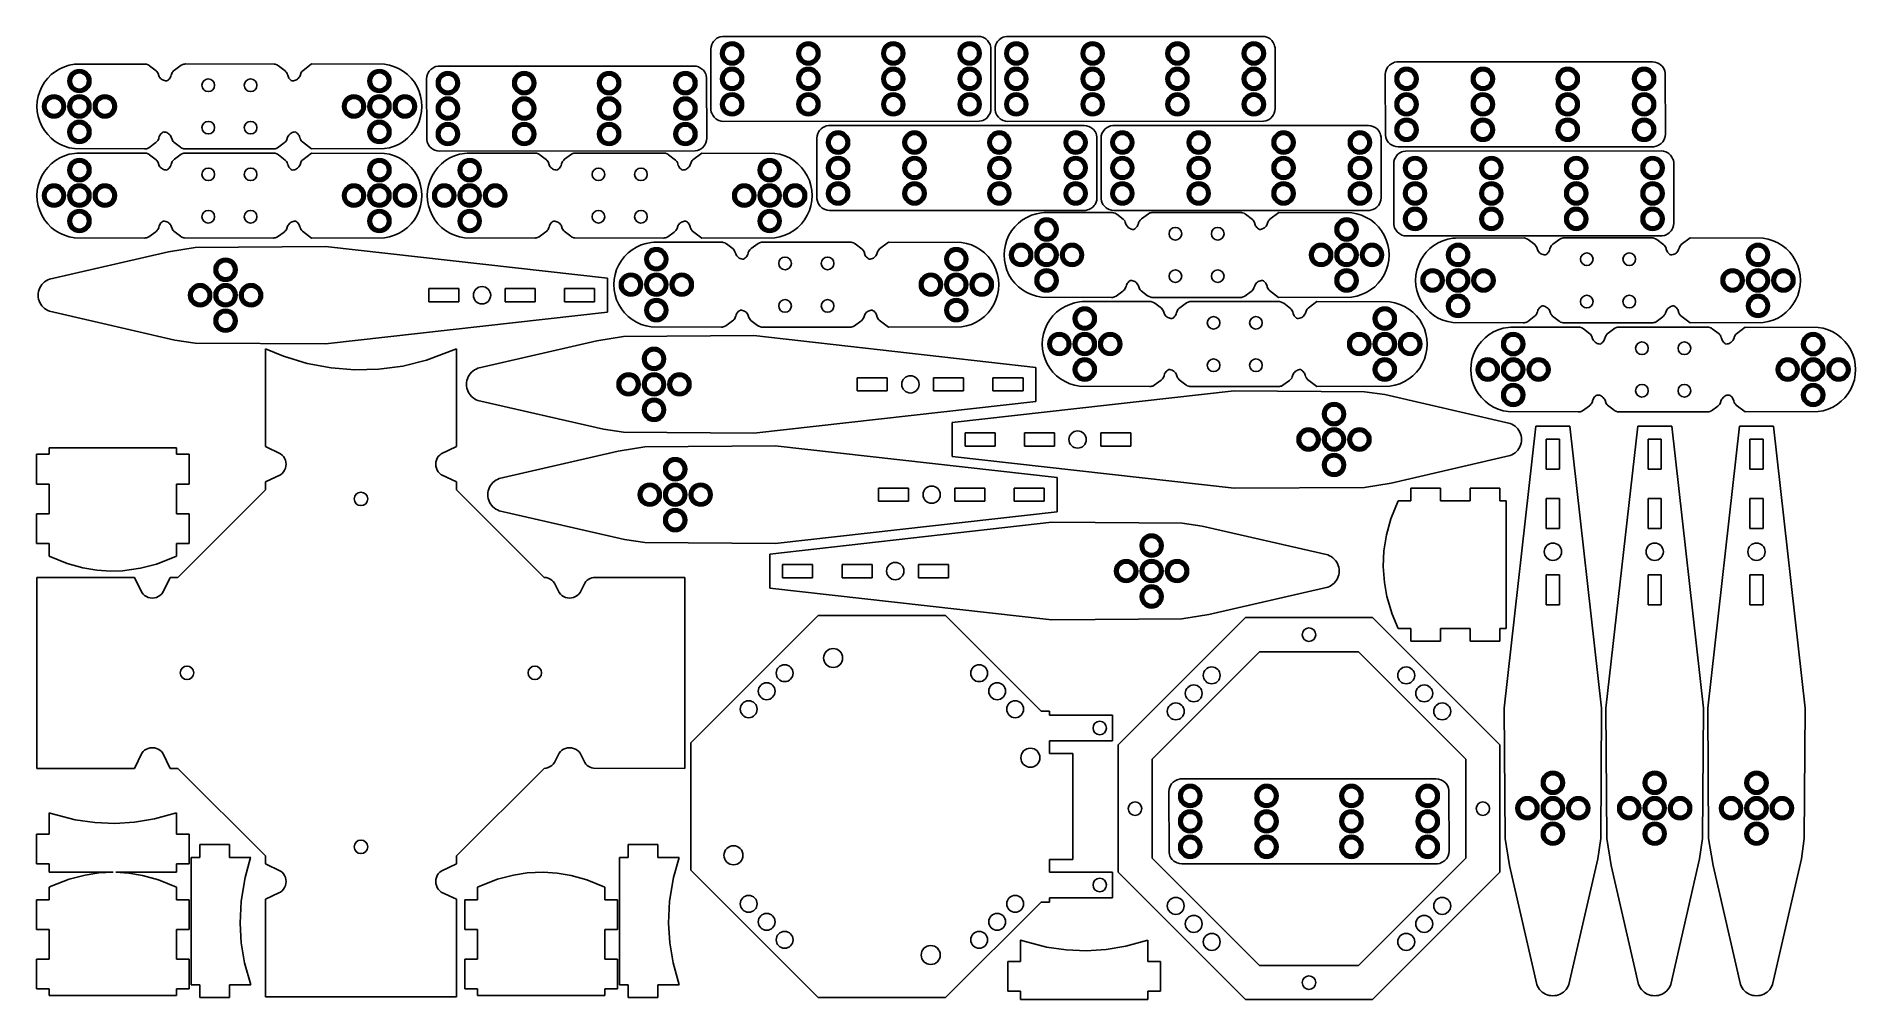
# Model space of a CAD drawing. Header units: millimetres. Extents: x -214 to 214, y -114 to 114.
import ezdxf

# ---------------------------------------------------------------- set-up
doc = ezdxf.new("R2010")
doc.units = ezdxf.units.MM
doc.layers.add('1', color=7, linetype='CONTINUOUS')

msp = doc.modelspace()

# ---------------------------------------------------------------- linework, layer by layer
at = {"layer": '1', "color": 0}
for p, q in [((-55.233, 111.587), (-55.385, 111.053)), ((-54.985, 112.084), (-55.233, 111.587)), ((-54.823, 112.322), (-54.985, 112.084)), ((-54.454, 112.725), (-54.823, 112.322)), ((-54.011, 113.059), (-54.454, 112.725)), ((-53.513, 113.306), (-54.011, 113.059)), ((-53.239, 113.398), (-53.513, 113.306)), ((-52.704, 113.497), (-53.239, 113.398)), ((7.573, 113.51), (-52.704, 113.497)), ((8.126, 113.458), (7.573, 113.51)), ((8.66, 113.306), (8.126, 113.458)), ((9.157, 113.058), (8.66, 113.306)), ((9.395, 112.896), (9.157, 113.058)), ((9.798, 112.527), (9.395, 112.896)), ((10.132, 112.084), (9.798, 112.527)), ((10.379, 111.586), (10.132, 112.084)), ((10.471, 111.312), (10.379, 111.586)), ((11.766, 111.587), (11.614, 111.053)), ((12.014, 112.084), (11.766, 111.587)), ((12.176, 112.322), (12.014, 112.084)), ((12.545, 112.725), (12.176, 112.322)), ((12.988, 113.059), (12.545, 112.725)), ((13.486, 113.306), (12.988, 113.059)), ((13.76, 113.398), (13.486, 113.306)), ((14.295, 113.497), (13.76, 113.398)), ((74.573, 113.51), (14.295, 113.497)), ((75.126, 113.458), (74.573, 113.51)), ((75.66, 113.306), (75.126, 113.458)), ((76.157, 113.058), (75.66, 113.306)), ((76.395, 112.896), (76.157, 113.058)), ((76.798, 112.527), (76.395, 112.896)), ((77.132, 112.084), (76.798, 112.527)), ((77.379, 111.586), (77.132, 112.084)), ((77.471, 111.312), (77.379, 111.586)), ((-55.436, 110.514), (-55.437, 110.513)), ((-55.437, 110.513), (-55.424, 96.222)), ((-55.385, 111.053), (-55.436, 110.514)), ((10.57, 110.777), (10.471, 111.312)), ((10.582, 96.499), (10.57, 110.777)), ((11.563, 110.514), (11.562, 110.513)), ((11.562, 110.513), (11.575, 96.222)), ((11.614, 111.053), (11.563, 110.514)), ((77.57, 110.777), (77.471, 111.312)), ((77.582, 96.499), (77.57, 110.777)), ((105.486, 107.306), (104.988, 107.059)), ((105.76, 107.398), (105.486, 107.306)), ((106.295, 107.497), (105.76, 107.398)), ((166.573, 107.51), (106.295, 107.497)), ((167.126, 107.458), (166.573, 107.51)), ((167.66, 107.306), (167.126, 107.458)), ((168.157, 107.058), (167.66, 107.306)), ((-211.776, 103.637), (-212.521, 102.686)), ((-210.921, 104.492), (-211.776, 103.637)), ((-209.969, 105.237), (-210.921, 104.492)), ((-208.935, 105.863), (-209.969, 105.237)), ((-207.833, 106.358), (-208.935, 105.863)), ((-206.679, 106.718), (-207.833, 106.358)), ((-205.49, 106.936), (-206.679, 106.718)), ((-204.866, 106.992), (-205.49, 106.936)), ((-188.722, 106.996), (-204.866, 106.992)), ((-188.498, 106.958), (-188.722, 106.996)), ((-188.093, 106.818), (-188.498, 106.958)), ((-188.086, 106.814), (-188.093, 106.818)), ((-187.914, 106.723), (-188.086, 106.814)), ((-187.745, 106.61), (-187.914, 106.723)), ((-186.197, 105.43), (-187.745, 106.61)), ((-186.016, 105.227), (-186.197, 105.43)), ((-185.864, 105.002), (-186.016, 105.227)), ((-185.745, 104.757), (-185.864, 105.002)), ((-185.578, 104.252), (-185.745, 104.757)), ((-185.463, 104.016), (-185.578, 104.252)), ((-185.319, 103.797), (-185.463, 104.016)), ((-185.148, 103.6), (-185.319, 103.797)), ((-184.952, 103.426), (-185.148, 103.6)), ((-184.734, 103.279), (-184.952, 103.426)), ((-184.501, 103.163), (-184.734, 103.279)), ((-184.252, 103.078), (-184.501, 103.163)), ((-183.995, 103.026), (-184.252, 103.078)), ((-183.736, 103.009), (-183.995, 103.026)), ((-183.515, 103.135), (-183.736, 103.009)), ((-183.311, 103.287), (-183.515, 103.135)), ((-183.129, 103.465), (-183.311, 103.287)), ((-182.97, 103.665), (-183.129, 103.465)), ((-182.838, 103.885), (-182.97, 103.665)), ((-182.736, 104.118), (-182.838, 103.885)), ((-182.649, 104.422), (-182.736, 104.118)), ((-182.633, 104.482), (-182.649, 104.422)), ((-182.615, 104.541), (-182.633, 104.482)), ((-182.524, 104.772), (-182.615, 104.541)), ((-182.405, 104.99), (-182.524, 104.772)), ((-182.262, 105.192), (-182.405, 104.99)), ((-182.094, 105.374), (-182.262, 105.192)), ((-181.905, 105.535), (-182.094, 105.374)), ((-180.291, 106.727), (-181.905, 105.535)), ((-179.936, 106.892), (-180.291, 106.727)), ((-179.712, 106.958), (-179.936, 106.892)), ((-179.489, 106.996), (-179.712, 106.958)), ((-179.263, 107.009), (-179.489, 106.996)), ((-158.365, 106.996), (-179.263, 107.009)), ((-158.142, 106.958), (-158.365, 106.996)), ((-157.736, 106.818), (-158.142, 106.958)), ((-157.729, 106.814), (-157.736, 106.818)), ((-157.557, 106.723), (-157.729, 106.814)), ((-157.389, 106.61), (-157.557, 106.723)), ((-155.76, 105.374), (-157.389, 106.61)), ((-155.592, 105.192), (-155.76, 105.374)), ((-155.448, 104.99), (-155.592, 105.192)), ((-155.326, 104.764), (-155.448, 104.99)), ((-155.221, 104.483), (-155.326, 104.764)), ((-155.205, 104.424), (-155.221, 104.483)), ((-155.19, 104.364), (-155.205, 104.424)), ((-155.118, 104.118), (-155.19, 104.364)), ((-155.016, 103.885), (-155.118, 104.118)), ((-154.885, 103.666), (-155.016, 103.885)), ((-154.726, 103.466), (-154.885, 103.666)), ((-154.544, 103.288), (-154.726, 103.466)), ((-154.339, 103.135), (-154.544, 103.288)), ((-154.118, 103.009), (-154.339, 103.135)), ((-153.859, 103.026), (-154.118, 103.009)), ((-153.602, 103.078), (-153.859, 103.026)), ((-153.353, 103.163), (-153.602, 103.078)), ((-153.12, 103.279), (-153.353, 103.163)), ((-152.903, 103.425), (-153.12, 103.279)), ((-152.708, 103.598), (-152.903, 103.425)), ((-152.535, 103.797), (-152.708, 103.598)), ((-152.395, 104.008), (-152.535, 103.797)), ((-152.279, 104.244), (-152.395, 104.008)), ((-152.109, 104.758), (-152.279, 104.244)), ((-151.99, 105.002), (-152.109, 104.758)), ((-151.838, 105.227), (-151.99, 105.002)), ((-151.657, 105.43), (-151.838, 105.227)), ((-149.573, 107.009), (-151.657, 105.43)), ((-132.363, 106.936), (-149.573, 107.009)), ((-131.174, 106.718), (-132.363, 106.936)), ((-130.02, 106.358), (-131.174, 106.718)), ((-128.918, 105.863), (-130.02, 106.358)), ((-127.884, 105.237), (-128.918, 105.863)), ((-126.932, 104.491), (-127.884, 105.237)), ((-126.077, 103.636), (-126.932, 104.491)), ((-125.333, 102.685), (-126.077, 103.636)), ((-122.436, 103.514), (-122.437, 103.513)), ((-122.437, 103.513), (-122.424, 89.222)), ((-122.385, 104.053), (-122.436, 103.514)), ((-122.233, 104.587), (-122.385, 104.053)), ((-121.985, 105.084), (-122.233, 104.587)), ((-121.823, 105.322), (-121.985, 105.084)), ((-121.454, 105.725), (-121.823, 105.322)), ((-121.011, 106.059), (-121.454, 105.725)), ((-120.513, 106.306), (-121.011, 106.059)), ((-120.239, 106.398), (-120.513, 106.306)), ((-119.704, 106.497), (-120.239, 106.398)), ((-59.426, 106.51), (-119.704, 106.497)), ((-58.873, 106.458), (-59.426, 106.51)), ((-58.339, 106.306), (-58.873, 106.458)), ((-57.842, 106.058), (-58.339, 106.306)), ((-57.604, 105.896), (-57.842, 106.058)), ((-57.201, 105.527), (-57.604, 105.896)), ((-56.867, 105.084), (-57.201, 105.527)), ((-56.62, 104.586), (-56.867, 105.084)), ((-56.528, 104.312), (-56.62, 104.586)), ((-56.429, 103.777), (-56.528, 104.312)), ((-56.416, 89.499), (-56.429, 103.777)), ((103.563, 104.514), (103.562, 104.513)), ((103.562, 104.513), (103.575, 90.222)), ((103.614, 105.053), (103.563, 104.514)), ((103.766, 105.587), (103.614, 105.053)), ((104.014, 106.084), (103.766, 105.587)), ((104.176, 106.322), (104.014, 106.084)), ((104.545, 106.725), (104.176, 106.322)), ((104.988, 107.059), (104.545, 106.725)), ((168.395, 106.896), (168.157, 107.058)), ((168.798, 106.527), (168.395, 106.896)), ((169.132, 106.084), (168.798, 106.527)), ((169.379, 105.586), (169.132, 106.084)), ((169.471, 105.312), (169.379, 105.586)), ((169.57, 104.777), (169.471, 105.312)), ((169.582, 90.499), (169.57, 104.777)), ((-214.003, 99.395), (-214.221, 98.205)), ((-213.643, 100.549), (-214.003, 99.395)), ((-213.147, 101.651), (-213.643, 100.549)), ((-212.521, 102.686), (-213.147, 101.651)), ((-124.707, 101.65), (-125.333, 102.685)), ((-124.211, 100.548), (-124.707, 101.65)), ((-123.851, 99.394), (-124.211, 100.548)), ((-123.633, 98.205), (-123.851, 99.394)), ((-214.221, 98.205), (-214.294, 96.999)), ((-214.294, 96.999), (-214.221, 95.793)), ((-214.221, 95.793), (-214.003, 94.604)), ((-214.003, 94.604), (-213.643, 93.45)), ((-124.211, 93.449), (-123.851, 94.603)), ((-123.851, 94.603), (-123.633, 95.793)), ((-123.56, 96.999), (-123.633, 98.205)), ((-123.633, 95.793), (-123.56, 96.999)), ((-55.424, 96.222), (-55.325, 95.687)), ((-55.325, 95.687), (-55.233, 95.413)), ((-55.233, 95.413), (-54.986, 94.915)), ((-54.986, 94.915), (-54.652, 94.472)), ((-54.652, 94.472), (-54.249, 94.103)), ((9.6, 94.274), (9.969, 94.677)), ((9.969, 94.677), (10.131, 94.915)), ((10.131, 94.915), (10.379, 95.412)), ((10.379, 95.412), (10.531, 95.946)), ((10.531, 95.946), (10.582, 96.499)), ((11.575, 96.222), (11.674, 95.687)), ((11.674, 95.687), (11.766, 95.413)), ((11.766, 95.413), (12.013, 94.915)), ((12.013, 94.915), (12.347, 94.472)), ((12.347, 94.472), (12.75, 94.103)), ((76.6, 94.274), (76.969, 94.677)), ((76.969, 94.677), (77.131, 94.915)), ((77.131, 94.915), (77.379, 95.412)), ((77.379, 95.412), (77.531, 95.946)), ((77.531, 95.946), (77.582, 96.499)), ((-213.643, 93.45), (-213.147, 92.348)), ((-213.147, 92.348), (-212.521, 91.313)), ((-212.521, 91.313), (-211.777, 90.362)), ((-211.777, 90.362), (-210.922, 89.507)), ((-185.475, 89.881), (-185.373, 90.113)), ((-185.373, 90.113), (-185.241, 90.332)), ((-185.241, 90.332), (-185.083, 90.532)), ((-185.083, 90.532), (-184.9, 90.71)), ((-184.9, 90.71), (-184.696, 90.863)), ((-184.696, 90.863), (-184.475, 90.989)), ((-184.475, 90.989), (-184.216, 90.972)), ((-184.216, 90.972), (-183.959, 90.92)), ((-183.959, 90.92), (-183.71, 90.835)), ((-183.71, 90.835), (-183.477, 90.719)), ((-183.477, 90.719), (-183.258, 90.572)), ((-183.258, 90.572), (-183.062, 90.398)), ((-183.062, 90.398), (-182.892, 90.201)), ((-182.892, 90.201), (-182.748, 89.982)), ((-155.103, 89.988), (-154.962, 90.201)), ((-154.962, 90.201), (-154.792, 90.398)), ((-154.792, 90.398), (-154.596, 90.572)), ((-154.596, 90.572), (-154.377, 90.719)), ((-154.377, 90.719), (-154.144, 90.835)), ((-154.144, 90.835), (-153.895, 90.92)), ((-153.895, 90.92), (-153.638, 90.972)), ((-153.638, 90.972), (-153.379, 90.989)), ((-153.379, 90.989), (-153.158, 90.863)), ((-153.158, 90.863), (-152.954, 90.71)), ((-152.954, 90.71), (-152.771, 90.532)), ((-152.771, 90.532), (-152.613, 90.332)), ((-152.613, 90.332), (-152.481, 90.113)), ((-152.481, 90.113), (-152.379, 89.88)), ((-126.933, 89.506), (-126.078, 90.361)), ((-126.078, 90.361), (-125.333, 91.312)), ((-125.333, 91.312), (-124.707, 92.347)), ((-124.707, 92.347), (-124.211, 93.449)), ((-54.249, 94.103), (-54.011, 93.941)), ((-54.011, 93.941), (-53.514, 93.693)), ((-53.514, 93.693), (-52.98, 93.541)), ((-52.98, 93.541), (-52.427, 93.49)), ((-52.427, 93.49), (7.85, 93.502)), ((-30.233, 90.587), (-30.385, 90.053)), ((-29.985, 91.084), (-30.233, 90.587)), ((-29.823, 91.322), (-29.985, 91.084)), ((-29.454, 91.725), (-29.823, 91.322)), ((-29.011, 92.059), (-29.454, 91.725)), ((-28.513, 92.306), (-29.011, 92.059)), ((-28.239, 92.398), (-28.513, 92.306)), ((-27.704, 92.497), (-28.239, 92.398)), ((32.573, 92.51), (-27.704, 92.497)), ((7.85, 93.502), (8.385, 93.601)), ((8.385, 93.601), (8.659, 93.693)), ((8.659, 93.693), (9.157, 93.94)), ((9.157, 93.94), (9.6, 94.274)), ((12.75, 94.103), (12.988, 93.941)), ((12.988, 93.941), (13.485, 93.693)), ((13.485, 93.693), (14.019, 93.541)), ((14.019, 93.541), (14.571, 93.49)), ((14.571, 93.49), (74.85, 93.502)), ((33.126, 92.458), (32.573, 92.51)), ((33.66, 92.306), (33.126, 92.458)), ((34.157, 92.058), (33.66, 92.306)), ((34.395, 91.896), (34.157, 92.058)), ((34.798, 91.527), (34.395, 91.896)), ((35.132, 91.084), (34.798, 91.527)), ((35.379, 90.586), (35.132, 91.084)), ((35.471, 90.312), (35.379, 90.586)), ((35.57, 89.777), (35.471, 90.312)), ((36.766, 90.587), (36.614, 90.053)), ((37.014, 91.084), (36.766, 90.587)), ((37.176, 91.322), (37.014, 91.084)), ((37.545, 91.725), (37.176, 91.322)), ((37.988, 92.059), (37.545, 91.725)), ((38.486, 92.306), (37.988, 92.059)), ((38.76, 92.398), (38.486, 92.306)), ((39.295, 92.497), (38.76, 92.398)), ((99.573, 92.51), (39.295, 92.497)), ((74.85, 93.502), (75.385, 93.601)), ((75.385, 93.601), (75.659, 93.693)), ((75.659, 93.693), (76.157, 93.94)), ((76.157, 93.94), (76.6, 94.274)), ((100.126, 92.458), (99.573, 92.51)), ((100.66, 92.306), (100.126, 92.458)), ((101.157, 92.058), (100.66, 92.306)), ((101.395, 91.896), (101.157, 92.058)), ((101.798, 91.527), (101.395, 91.896)), ((102.132, 91.084), (101.798, 91.527)), ((102.379, 90.586), (102.132, 91.084)), ((102.471, 90.312), (102.379, 90.586)), ((102.57, 89.777), (102.471, 90.312)), ((103.575, 90.222), (103.674, 89.687)), ((169.531, 89.946), (169.582, 90.499)), ((-210.922, 89.507), (-209.97, 88.761)), ((-209.97, 88.761), (-208.936, 88.135)), ((-208.936, 88.135), (-207.834, 87.64)), ((-207.834, 87.64), (-206.68, 87.28)), ((-206.68, 87.28), (-205.49, 87.062)), ((-205.49, 85.936), (-206.679, 85.718)), ((-205.49, 87.062), (-188.948, 86.989)), ((-204.866, 85.992), (-205.49, 85.936)), ((-188.722, 85.996), (-204.866, 85.992)), ((-188.948, 86.989), (-188.722, 87.002)), ((-188.722, 87.002), (-188.498, 87.04)), ((-188.498, 85.958), (-188.722, 85.996)), ((-188.498, 87.04), (-188.275, 87.106)), ((-188.093, 85.818), (-188.498, 85.958)), ((-188.275, 87.106), (-187.92, 87.271)), ((-188.086, 85.814), (-188.093, 85.818)), ((-187.914, 85.723), (-188.086, 85.814)), ((-187.92, 87.271), (-186.306, 88.463)), ((-186.306, 88.463), (-186.117, 88.624)), ((-186.117, 88.624), (-185.949, 88.806)), ((-185.949, 88.806), (-185.805, 89.008)), ((-185.805, 89.008), (-185.686, 89.226)), ((-185.686, 89.226), (-185.595, 89.457)), ((-185.595, 89.457), (-185.577, 89.516)), ((-185.577, 89.516), (-185.561, 89.576)), ((-185.561, 89.577), (-185.475, 89.881)), ((-185.561, 89.576), (-185.561, 89.577)), ((-182.748, 89.982), (-182.633, 89.746)), ((-182.633, 89.746), (-182.465, 89.241)), ((-182.465, 89.241), (-182.346, 88.996)), ((-182.346, 88.996), (-182.195, 88.771)), ((-182.195, 88.771), (-182.014, 88.568)), ((-182.014, 88.568), (-180.465, 87.388)), ((-180.465, 87.388), (-180.297, 87.275)), ((-180.297, 87.275), (-180.125, 87.184)), ((-179.936, 85.892), (-180.291, 85.727)), ((-180.125, 87.184), (-180.118, 87.18)), ((-180.118, 87.18), (-179.712, 87.04)), ((-179.712, 85.958), (-179.936, 85.892)), ((-179.712, 87.04), (-179.489, 87.002)), ((-179.489, 85.996), (-179.712, 85.958)), ((-179.489, 87.002), (-158.591, 86.989)), ((-179.263, 86.009), (-179.489, 85.996)), ((-158.365, 85.996), (-179.263, 86.009)), ((-158.591, 86.989), (-158.365, 87.002)), ((-158.365, 87.002), (-158.142, 87.04)), ((-158.142, 85.958), (-158.365, 85.996)), ((-158.142, 87.04), (-157.918, 87.106)), ((-157.736, 85.818), (-158.142, 85.958)), ((-157.918, 87.106), (-157.563, 87.271)), ((-157.729, 85.814), (-157.736, 85.818)), ((-157.557, 85.723), (-157.729, 85.814)), ((-157.563, 87.271), (-156.046, 88.391)), ((-156.046, 88.391), (-155.84, 88.568)), ((-155.84, 88.568), (-155.659, 88.771)), ((-155.659, 88.771), (-155.508, 88.996)), ((-155.508, 88.996), (-155.389, 89.24)), ((-155.389, 89.24), (-155.218, 89.753)), ((-155.218, 89.753), (-155.103, 89.988)), ((-152.379, 89.88), (-152.307, 89.634)), ((-152.307, 89.634), (-152.293, 89.575)), ((-152.293, 89.575), (-152.277, 89.515)), ((-152.277, 89.515), (-152.168, 89.226)), ((-152.168, 89.226), (-152.049, 89.008)), ((-152.049, 89.008), (-151.905, 88.806)), ((-151.905, 88.806), (-151.737, 88.624)), ((-151.737, 88.624), (-149.574, 86.989)), ((-149.573, 86.009), (-151.657, 84.43)), ((-149.574, 86.989), (-132.364, 87.062)), ((-132.363, 85.936), (-149.573, 86.009)), ((-132.364, 87.062), (-131.175, 87.28)), ((-131.174, 85.718), (-132.363, 85.936)), ((-131.175, 87.28), (-130.021, 87.64)), ((-130.021, 87.64), (-128.919, 88.135)), ((-128.919, 88.135), (-127.885, 88.761)), ((-127.885, 88.761), (-126.933, 89.506)), ((-122.424, 89.222), (-122.325, 88.687)), ((-122.325, 88.687), (-122.233, 88.413)), ((-122.233, 88.413), (-121.986, 87.915)), ((-121.986, 87.915), (-121.652, 87.472)), ((-121.652, 87.472), (-121.249, 87.103)), ((-121.249, 87.103), (-121.011, 86.941)), ((-121.011, 86.941), (-120.514, 86.693)), ((-120.514, 86.693), (-119.98, 86.541)), ((-119.98, 86.541), (-119.428, 86.49)), ((-119.428, 86.49), (-59.149, 86.502)), ((-113.49, 85.936), (-114.679, 85.718)), ((-112.866, 85.992), (-113.49, 85.936)), ((-96.722, 85.996), (-112.866, 85.992)), ((-96.498, 85.958), (-96.722, 85.996)), ((-96.093, 85.818), (-96.498, 85.958)), ((-96.086, 85.814), (-96.093, 85.818)), ((-95.914, 85.723), (-96.086, 85.814)), ((-87.936, 85.892), (-88.291, 85.727)), ((-87.712, 85.958), (-87.936, 85.892)), ((-87.489, 85.996), (-87.712, 85.958)), ((-87.263, 86.009), (-87.489, 85.996)), ((-66.365, 85.996), (-87.263, 86.009)), ((-66.142, 85.958), (-66.365, 85.996)), ((-65.736, 85.818), (-66.142, 85.958)), ((-65.729, 85.814), (-65.736, 85.818)), ((-65.557, 85.723), (-65.729, 85.814)), ((-57.573, 86.009), (-59.657, 84.43)), ((-59.149, 86.502), (-58.614, 86.601)), ((-58.614, 86.601), (-58.34, 86.693)), ((-58.34, 86.693), (-57.842, 86.94)), ((-57.842, 86.94), (-57.399, 87.274)), ((-40.363, 85.936), (-57.573, 86.009)), ((-57.399, 87.274), (-57.03, 87.677)), ((-57.03, 87.677), (-56.868, 87.915)), ((-56.868, 87.915), (-56.62, 88.412)), ((-56.62, 88.412), (-56.468, 88.946)), ((-56.468, 88.946), (-56.416, 89.499)), ((-39.174, 85.718), (-40.363, 85.936)), ((-30.436, 89.514), (-30.437, 89.513)), ((-30.437, 89.513), (-30.424, 75.222)), ((-30.385, 90.053), (-30.436, 89.514)), ((35.583, 75.499), (35.57, 89.777)), ((36.563, 89.514), (36.562, 89.513)), ((36.562, 89.513), (36.575, 75.222)), ((36.614, 90.053), (36.563, 89.514)), ((102.582, 75.499), (102.57, 89.777)), ((103.674, 89.687), (103.766, 89.413)), ((103.766, 89.413), (104.013, 88.915)), ((104.013, 88.915), (104.347, 88.472)), ((104.347, 88.472), (104.75, 88.103)), ((104.75, 88.103), (104.988, 87.941)), ((104.988, 87.941), (105.485, 87.693)), ((105.485, 87.693), (106.019, 87.541)), ((106.019, 87.541), (106.571, 87.49)), ((106.988, 86.059), (106.545, 85.725)), ((106.571, 87.49), (166.85, 87.502)), ((107.486, 86.306), (106.988, 86.059)), ((107.76, 86.398), (107.486, 86.306)), ((108.295, 86.497), (107.76, 86.398)), ((168.573, 86.51), (108.295, 86.497)), ((166.85, 87.502), (167.385, 87.601)), ((167.385, 87.601), (167.659, 87.693)), ((167.659, 87.693), (168.157, 87.94)), ((168.157, 87.94), (168.6, 88.274)), ((169.126, 86.458), (168.573, 86.51)), ((168.6, 88.274), (168.969, 88.677)), ((168.969, 88.677), (169.131, 88.915)), ((169.66, 86.306), (169.126, 86.458)), ((169.131, 88.915), (169.379, 89.412)), ((169.379, 89.412), (169.531, 89.946)), ((170.157, 86.058), (169.66, 86.306)), ((170.395, 85.896), (170.157, 86.058)), ((170.798, 85.527), (170.395, 85.896)), ((-212.521, 81.686), (-213.147, 80.651)), ((-211.776, 82.637), (-212.521, 81.686)), ((-210.921, 83.492), (-211.776, 82.637)), ((-209.969, 84.237), (-210.921, 83.492)), ((-208.935, 84.863), (-209.969, 84.237)), ((-207.833, 85.358), (-208.935, 84.863)), ((-206.679, 85.718), (-207.833, 85.358)), ((-187.745, 85.61), (-187.914, 85.723)), ((-186.197, 84.43), (-187.745, 85.61)), ((-186.016, 84.227), (-186.197, 84.43)), ((-185.864, 84.002), (-186.016, 84.227)), ((-185.745, 83.757), (-185.864, 84.002)), ((-185.578, 83.252), (-185.745, 83.757)), ((-185.463, 83.016), (-185.578, 83.252)), ((-185.319, 82.797), (-185.463, 83.016)), ((-185.148, 82.6), (-185.319, 82.797)), ((-184.952, 82.426), (-185.148, 82.6)), ((-184.734, 82.279), (-184.952, 82.426)), ((-184.501, 82.163), (-184.734, 82.279)), ((-184.252, 82.078), (-184.501, 82.163)), ((-183.995, 82.026), (-184.252, 82.078)), ((-183.736, 82.009), (-183.995, 82.026)), ((-183.515, 82.135), (-183.736, 82.009)), ((-183.311, 82.287), (-183.515, 82.135)), ((-183.129, 82.465), (-183.311, 82.287)), ((-182.97, 82.665), (-183.129, 82.465)), ((-182.838, 82.885), (-182.97, 82.665)), ((-182.736, 83.118), (-182.838, 82.885)), ((-182.649, 83.422), (-182.736, 83.118)), ((-182.633, 83.482), (-182.649, 83.422)), ((-182.615, 83.541), (-182.633, 83.482)), ((-182.524, 83.772), (-182.615, 83.541)), ((-182.405, 83.99), (-182.524, 83.772)), ((-182.262, 84.192), (-182.405, 83.99)), ((-182.094, 84.374), (-182.262, 84.192)), ((-181.905, 84.535), (-182.094, 84.374)), ((-180.291, 85.727), (-181.905, 84.535)), ((-157.389, 85.61), (-157.557, 85.723)), ((-155.76, 84.374), (-157.389, 85.61)), ((-155.592, 84.192), (-155.76, 84.374)), ((-155.448, 83.99), (-155.592, 84.192)), ((-155.326, 83.764), (-155.448, 83.99)), ((-155.221, 83.483), (-155.326, 83.764)), ((-155.205, 83.424), (-155.221, 83.483)), ((-155.19, 83.364), (-155.205, 83.424)), ((-155.118, 83.118), (-155.19, 83.364)), ((-155.016, 82.885), (-155.118, 83.118)), ((-154.885, 82.666), (-155.016, 82.885)), ((-154.726, 82.466), (-154.885, 82.666)), ((-154.544, 82.288), (-154.726, 82.466)), ((-154.339, 82.135), (-154.544, 82.288)), ((-154.118, 82.009), (-154.339, 82.135)), ((-153.859, 82.026), (-154.118, 82.009)), ((-153.602, 82.078), (-153.859, 82.026)), ((-153.353, 82.163), (-153.602, 82.078)), ((-153.12, 82.279), (-153.353, 82.163)), ((-152.903, 82.425), (-153.12, 82.279)), ((-152.708, 82.598), (-152.903, 82.425)), ((-152.535, 82.797), (-152.708, 82.598)), ((-152.395, 83.008), (-152.535, 82.797)), ((-152.279, 83.244), (-152.395, 83.008)), ((-152.109, 83.758), (-152.279, 83.244)), ((-151.99, 84.002), (-152.109, 83.758)), ((-151.838, 84.227), (-151.99, 84.002)), ((-151.657, 84.43), (-151.838, 84.227)), ((-130.02, 85.358), (-131.174, 85.718)), ((-128.918, 84.863), (-130.02, 85.358)), ((-127.884, 84.237), (-128.918, 84.863)), ((-126.932, 83.491), (-127.884, 84.237)), ((-126.077, 82.636), (-126.932, 83.491)), ((-125.333, 81.685), (-126.077, 82.636)), ((-124.707, 80.65), (-125.333, 81.685)), ((-120.521, 81.686), (-121.147, 80.651)), ((-119.776, 82.637), (-120.521, 81.686)), ((-118.921, 83.492), (-119.776, 82.637)), ((-117.969, 84.237), (-118.921, 83.492)), ((-116.935, 84.863), (-117.969, 84.237)), ((-115.833, 85.358), (-116.935, 84.863)), ((-114.679, 85.718), (-115.833, 85.358)), ((-95.745, 85.61), (-95.914, 85.723)), ((-94.197, 84.43), (-95.745, 85.61)), ((-94.016, 84.227), (-94.197, 84.43)), ((-93.864, 84.002), (-94.016, 84.227)), ((-93.745, 83.757), (-93.864, 84.002)), ((-93.578, 83.252), (-93.745, 83.757)), ((-93.463, 83.016), (-93.578, 83.252)), ((-93.319, 82.797), (-93.463, 83.016)), ((-93.148, 82.6), (-93.319, 82.797)), ((-92.952, 82.426), (-93.148, 82.6)), ((-92.734, 82.279), (-92.952, 82.426)), ((-92.501, 82.163), (-92.734, 82.279)), ((-92.252, 82.078), (-92.501, 82.163)), ((-91.995, 82.026), (-92.252, 82.078)), ((-91.736, 82.009), (-91.995, 82.026)), ((-91.515, 82.135), (-91.736, 82.009)), ((-91.311, 82.287), (-91.515, 82.135)), ((-91.129, 82.465), (-91.311, 82.287)), ((-90.97, 82.665), (-91.129, 82.465)), ((-90.838, 82.885), (-90.97, 82.665)), ((-90.736, 83.118), (-90.838, 82.885)), ((-90.649, 83.422), (-90.736, 83.118)), ((-90.633, 83.482), (-90.649, 83.422)), ((-90.615, 83.541), (-90.633, 83.482)), ((-90.524, 83.772), (-90.615, 83.541)), ((-90.405, 83.99), (-90.524, 83.772)), ((-90.262, 84.192), (-90.405, 83.99)), ((-90.094, 84.374), (-90.262, 84.192)), ((-89.905, 84.535), (-90.094, 84.374)), ((-88.291, 85.727), (-89.905, 84.535)), ((-65.389, 85.61), (-65.557, 85.723)), ((-63.76, 84.374), (-65.389, 85.61)), ((-63.592, 84.192), (-63.76, 84.374)), ((-63.448, 83.99), (-63.592, 84.192)), ((-63.326, 83.764), (-63.448, 83.99)), ((-63.221, 83.483), (-63.326, 83.764)), ((-63.205, 83.424), (-63.221, 83.483)), ((-63.19, 83.364), (-63.205, 83.424)), ((-63.118, 83.118), (-63.19, 83.364)), ((-63.016, 82.885), (-63.118, 83.118)), ((-62.885, 82.666), (-63.016, 82.885)), ((-62.726, 82.466), (-62.885, 82.666)), ((-62.544, 82.288), (-62.726, 82.466)), ((-62.339, 82.135), (-62.544, 82.288)), ((-62.118, 82.009), (-62.339, 82.135)), ((-61.859, 82.026), (-62.118, 82.009)), ((-61.602, 82.078), (-61.859, 82.026)), ((-61.353, 82.163), (-61.602, 82.078)), ((-61.12, 82.279), (-61.353, 82.163)), ((-60.903, 82.425), (-61.12, 82.279)), ((-60.708, 82.598), (-60.903, 82.425)), ((-60.535, 82.797), (-60.708, 82.598)), ((-60.395, 83.008), (-60.535, 82.797)), ((-60.279, 83.244), (-60.395, 83.008)), ((-60.109, 83.758), (-60.279, 83.244)), ((-59.99, 84.002), (-60.109, 83.758)), ((-59.838, 84.227), (-59.99, 84.002)), ((-59.657, 84.43), (-59.838, 84.227)), ((-38.02, 85.358), (-39.174, 85.718)), ((-36.918, 84.863), (-38.02, 85.358)), ((-35.884, 84.237), (-36.918, 84.863)), ((-34.932, 83.491), (-35.884, 84.237)), ((-34.077, 82.636), (-34.932, 83.491)), ((-33.333, 81.685), (-34.077, 82.636)), ((-32.707, 80.65), (-33.333, 81.685)), ((105.563, 83.514), (105.562, 83.513)), ((105.562, 83.513), (105.575, 69.222)), ((105.614, 84.053), (105.563, 83.514)), ((105.766, 84.587), (105.614, 84.053)), ((106.014, 85.084), (105.766, 84.587)), ((106.176, 85.322), (106.014, 85.084)), ((106.545, 85.725), (106.176, 85.322)), ((171.132, 85.084), (170.798, 85.527)), ((171.379, 84.586), (171.132, 85.084)), ((171.471, 84.312), (171.379, 84.586)), ((171.57, 83.777), (171.471, 84.312)), ((171.582, 69.499), (171.57, 83.777)), ((-214.221, 77.205), (-214.294, 75.999)), ((-214.003, 78.395), (-214.221, 77.205)), ((-213.643, 79.549), (-214.003, 78.395)), ((-213.147, 80.651), (-213.643, 79.549)), ((-124.211, 79.548), (-124.707, 80.65)), ((-123.851, 78.394), (-124.211, 79.548)), ((-123.633, 77.205), (-123.851, 78.394)), ((-123.56, 75.999), (-123.633, 77.205)), ((-122.221, 77.205), (-122.294, 75.999)), ((-122.003, 78.395), (-122.221, 77.205)), ((-121.643, 79.549), (-122.003, 78.395)), ((-121.147, 80.651), (-121.643, 79.549)), ((-32.211, 79.548), (-32.707, 80.65)), ((-31.851, 78.394), (-32.211, 79.548)), ((-31.633, 77.205), (-31.851, 78.394)), ((-31.56, 75.999), (-31.633, 77.205)), ((-214.294, 75.999), (-214.221, 74.793)), ((-214.221, 74.793), (-214.003, 73.604)), ((-214.003, 73.604), (-213.643, 72.45)), ((-124.211, 72.449), (-123.851, 73.603)), ((-123.851, 73.603), (-123.633, 74.793)), ((-123.633, 74.793), (-123.56, 75.999)), ((-122.294, 75.999), (-122.221, 74.793)), ((-122.221, 74.793), (-122.003, 73.604)), ((-122.003, 73.604), (-121.643, 72.45)), ((-32.211, 72.449), (-31.851, 73.603)), ((-31.851, 73.603), (-31.633, 74.793)), ((-31.633, 74.793), (-31.56, 75.999)), ((-30.424, 75.222), (-30.325, 74.687)), ((-30.325, 74.687), (-30.233, 74.413)), ((-30.233, 74.413), (-29.986, 73.915)), ((-29.986, 73.915), (-29.652, 73.472)), ((-29.652, 73.472), (-29.249, 73.103)), ((-29.249, 73.103), (-29.011, 72.941)), ((-29.011, 72.941), (-28.514, 72.693)), ((33.659, 72.693), (34.157, 72.94)), ((34.157, 72.94), (34.6, 73.274)), ((34.6, 73.274), (34.969, 73.677)), ((34.969, 73.677), (35.131, 73.915)), ((35.131, 73.915), (35.379, 74.412)), ((35.379, 74.412), (35.531, 74.946)), ((35.531, 74.946), (35.583, 75.499)), ((36.575, 75.222), (36.674, 74.687)), ((36.674, 74.687), (36.766, 74.413)), ((36.766, 74.413), (37.013, 73.915)), ((37.013, 73.915), (37.347, 73.472)), ((37.347, 73.472), (37.75, 73.103)), ((37.75, 73.103), (37.988, 72.941)), ((37.988, 72.941), (38.485, 72.693)), ((100.659, 72.693), (101.157, 72.94)), ((101.157, 72.94), (101.6, 73.274)), ((101.6, 73.274), (101.969, 73.677)), ((101.969, 73.677), (102.131, 73.915)), ((102.131, 73.915), (102.379, 74.412)), ((102.379, 74.412), (102.531, 74.946)), ((102.531, 74.946), (102.582, 75.499)), ((-213.643, 72.45), (-213.147, 71.348)), ((-213.147, 71.348), (-212.521, 70.313)), ((-212.521, 70.313), (-211.777, 69.362)), ((-211.777, 69.362), (-210.922, 68.507)), ((-185.561, 68.577), (-185.475, 68.881)), ((-185.475, 68.881), (-185.373, 69.113)), ((-185.373, 69.113), (-185.241, 69.332)), ((-185.241, 69.332), (-185.083, 69.532)), ((-185.083, 69.532), (-184.9, 69.71)), ((-184.9, 69.71), (-184.696, 69.863)), ((-184.696, 69.863), (-184.475, 69.989)), ((-184.475, 69.989), (-184.216, 69.972)), ((-184.216, 69.972), (-183.959, 69.92)), ((-183.959, 69.92), (-183.71, 69.835)), ((-183.71, 69.835), (-183.477, 69.719)), ((-183.477, 69.719), (-183.258, 69.572)), ((-183.258, 69.572), (-183.062, 69.398)), ((-183.062, 69.398), (-182.892, 69.201)), ((-182.892, 69.201), (-182.748, 68.982)), ((-182.748, 68.982), (-182.633, 68.746)), ((-182.633, 68.746), (-182.465, 68.241)), ((-155.389, 68.24), (-155.218, 68.753)), ((-155.218, 68.753), (-155.103, 68.988)), ((-155.103, 68.988), (-154.962, 69.201)), ((-154.962, 69.201), (-154.792, 69.398)), ((-154.792, 69.398), (-154.596, 69.572)), ((-154.596, 69.572), (-154.377, 69.719)), ((-154.377, 69.719), (-154.144, 69.835)), ((-154.144, 69.835), (-153.895, 69.92)), ((-153.895, 69.92), (-153.638, 69.972)), ((-153.638, 69.972), (-153.379, 69.989)), ((-153.379, 69.989), (-153.158, 69.863)), ((-153.158, 69.863), (-152.954, 69.71)), ((-152.954, 69.71), (-152.771, 69.532)), ((-152.771, 69.532), (-152.613, 69.332)), ((-152.613, 69.332), (-152.481, 69.113)), ((-152.481, 69.113), (-152.379, 68.88)), ((-152.379, 68.88), (-152.307, 68.634)), ((-152.307, 68.634), (-152.293, 68.575)), ((-126.933, 68.506), (-126.078, 69.361)), ((-126.078, 69.361), (-125.333, 70.312)), ((-125.333, 70.312), (-124.707, 71.347)), ((-124.707, 71.347), (-124.211, 72.449)), ((-121.643, 72.45), (-121.147, 71.348)), ((-121.147, 71.348), (-120.521, 70.313)), ((-120.521, 70.313), (-119.777, 69.362)), ((-119.777, 69.362), (-118.922, 68.507)), ((-93.561, 68.577), (-93.475, 68.881)), ((-93.475, 68.881), (-93.373, 69.113)), ((-93.373, 69.113), (-93.241, 69.332)), ((-93.241, 69.332), (-93.083, 69.532)), ((-93.083, 69.532), (-92.9, 69.71)), ((-92.9, 69.71), (-92.696, 69.863)), ((-92.696, 69.863), (-92.475, 69.989)), ((-92.475, 69.989), (-92.216, 69.972)), ((-92.216, 69.972), (-91.959, 69.92)), ((-91.959, 69.92), (-91.71, 69.835)), ((-91.71, 69.835), (-91.477, 69.719)), ((-91.477, 69.719), (-91.258, 69.572)), ((-91.258, 69.572), (-91.062, 69.398)), ((-91.062, 69.398), (-90.892, 69.201)), ((-90.892, 69.201), (-90.748, 68.982)), ((-90.748, 68.982), (-90.633, 68.746)), ((-90.633, 68.746), (-90.465, 68.241)), ((-63.389, 68.24), (-63.218, 68.753)), ((-63.218, 68.753), (-63.103, 68.988)), ((-63.103, 68.988), (-62.962, 69.201)), ((-62.962, 69.201), (-62.792, 69.398)), ((-62.792, 69.398), (-62.596, 69.572)), ((-62.596, 69.572), (-62.377, 69.719)), ((-62.377, 69.719), (-62.144, 69.835)), ((-62.144, 69.835), (-61.895, 69.92)), ((-61.895, 69.92), (-61.638, 69.972)), ((-61.638, 69.972), (-61.379, 69.989)), ((-61.379, 69.989), (-61.158, 69.863)), ((-61.158, 69.863), (-60.954, 69.71)), ((-60.954, 69.71), (-60.771, 69.532)), ((-60.771, 69.532), (-60.613, 69.332)), ((-60.613, 69.332), (-60.481, 69.113)), ((-60.481, 69.113), (-60.379, 68.88)), ((-60.379, 68.88), (-60.307, 68.634)), ((-60.307, 68.634), (-60.293, 68.575)), ((-34.933, 68.506), (-34.078, 69.361)), ((-34.078, 69.361), (-33.333, 70.312)), ((-33.333, 70.312), (-32.707, 71.347)), ((-32.707, 71.347), (-32.211, 72.449)), ((-28.514, 72.693), (-27.98, 72.541)), ((-27.98, 72.541), (-27.428, 72.49)), ((-27.428, 72.49), (32.85, 72.502)), ((16.223, 68.637), (15.478, 67.686)), ((17.078, 69.492), (16.223, 68.637)), ((18.03, 70.237), (17.078, 69.492)), ((19.064, 70.863), (18.03, 70.237)), ((20.166, 71.358), (19.064, 70.863)), ((21.32, 71.718), (20.166, 71.358)), ((22.509, 71.936), (21.32, 71.718)), ((23.133, 71.992), (22.509, 71.936)), ((39.277, 71.996), (23.133, 71.992)), ((32.85, 72.502), (33.385, 72.601)), ((33.385, 72.601), (33.659, 72.693)), ((38.485, 72.693), (39.019, 72.541)), ((39.019, 72.541), (39.572, 72.49)), ((39.501, 71.958), (39.277, 71.996)), ((39.906, 71.818), (39.501, 71.958)), ((39.572, 72.49), (99.85, 72.502)), ((39.913, 71.814), (39.906, 71.818)), ((40.085, 71.723), (39.913, 71.814)), ((40.254, 71.61), (40.085, 71.723)), ((41.802, 70.43), (40.254, 71.61)), ((41.983, 70.227), (41.802, 70.43)), ((42.135, 70.002), (41.983, 70.227)), ((42.254, 69.757), (42.135, 70.002)), ((42.421, 69.252), (42.254, 69.757)), ((42.536, 69.016), (42.421, 69.252)), ((42.68, 68.797), (42.536, 69.016)), ((42.851, 68.6), (42.68, 68.797)), ((45.029, 68.665), (44.87, 68.465)), ((45.161, 68.885), (45.029, 68.665)), ((45.263, 69.118), (45.161, 68.885)), ((45.35, 69.422), (45.263, 69.118)), ((45.366, 69.482), (45.35, 69.422)), ((45.384, 69.541), (45.366, 69.482)), ((45.475, 69.772), (45.384, 69.541)), ((45.594, 69.99), (45.475, 69.772)), ((45.737, 70.192), (45.594, 69.99)), ((45.905, 70.374), (45.737, 70.192)), ((46.094, 70.535), (45.905, 70.374)), ((47.708, 71.727), (46.094, 70.535)), ((48.063, 71.892), (47.708, 71.727)), ((48.287, 71.958), (48.063, 71.892)), ((48.51, 71.996), (48.287, 71.958)), ((48.736, 72.009), (48.51, 71.996)), ((69.634, 71.996), (48.736, 72.009)), ((69.857, 71.958), (69.634, 71.996)), ((70.263, 71.818), (69.857, 71.958)), ((70.27, 71.814), (70.263, 71.818)), ((70.442, 71.723), (70.27, 71.814)), ((70.61, 71.61), (70.442, 71.723)), ((72.239, 70.374), (70.61, 71.61)), ((72.407, 70.192), (72.239, 70.374)), ((72.551, 69.99), (72.407, 70.192)), ((72.673, 69.764), (72.551, 69.99)), ((72.778, 69.483), (72.673, 69.764)), ((72.794, 69.424), (72.778, 69.483)), ((72.809, 69.364), (72.794, 69.424)), ((72.881, 69.118), (72.809, 69.364)), ((72.983, 68.885), (72.881, 69.118)), ((73.114, 68.666), (72.983, 68.885)), ((73.273, 68.466), (73.114, 68.666)), ((75.464, 68.797), (75.291, 68.598)), ((75.604, 69.008), (75.464, 68.797)), ((75.72, 69.244), (75.604, 69.008)), ((75.89, 69.758), (75.72, 69.244)), ((76.009, 70.002), (75.89, 69.758)), ((76.161, 70.227), (76.009, 70.002)), ((76.342, 70.43), (76.161, 70.227)), ((78.426, 72.009), (76.342, 70.43)), ((95.636, 71.936), (78.426, 72.009)), ((96.825, 71.718), (95.636, 71.936)), ((97.979, 71.358), (96.825, 71.718)), ((99.081, 70.863), (97.979, 71.358)), ((100.115, 70.237), (99.081, 70.863)), ((99.85, 72.502), (100.385, 72.601)), ((101.067, 69.491), (100.115, 70.237)), ((100.385, 72.601), (100.659, 72.693)), ((101.922, 68.636), (101.067, 69.491)), ((102.666, 67.685), (101.922, 68.636)), ((105.575, 69.222), (105.674, 68.687)), ((105.674, 68.687), (105.766, 68.413)), ((171.379, 68.412), (171.531, 68.946)), ((171.531, 68.946), (171.582, 69.499)), ((-210.922, 68.507), (-209.97, 67.761)), ((-209.97, 67.761), (-208.936, 67.135)), ((-208.936, 67.135), (-207.834, 66.64)), ((-207.834, 66.64), (-206.68, 66.28)), ((-206.68, 66.28), (-205.49, 66.062)), ((-205.49, 66.062), (-188.948, 65.989)), ((-188.948, 65.989), (-188.722, 66.002)), ((-188.722, 66.002), (-188.498, 66.04)), ((-188.498, 66.04), (-188.275, 66.106)), ((-188.275, 66.106), (-187.92, 66.271)), ((-187.92, 66.271), (-186.306, 67.463)), ((-186.306, 67.463), (-186.117, 67.624)), ((-186.117, 67.624), (-185.949, 67.806)), ((-185.949, 67.806), (-185.805, 68.008)), ((-185.805, 68.008), (-185.686, 68.226)), ((-185.686, 68.226), (-185.595, 68.457)), ((-185.595, 68.457), (-185.577, 68.516)), ((-185.577, 68.516), (-185.561, 68.576)), ((-185.561, 68.576), (-185.561, 68.577)), ((-182.465, 68.241), (-182.346, 67.996)), ((-182.346, 67.996), (-182.195, 67.771)), ((-182.195, 67.771), (-182.014, 67.568)), ((-182.014, 67.568), (-180.465, 66.388)), ((-180.465, 66.388), (-180.297, 66.275)), ((-180.297, 66.275), (-180.125, 66.184)), ((-180.125, 66.184), (-180.118, 66.18)), ((-180.118, 66.18), (-179.712, 66.04)), ((-179.712, 66.04), (-179.489, 66.002)), ((-179.489, 66.002), (-158.591, 65.989)), ((-158.591, 65.989), (-158.365, 66.002)), ((-158.365, 66.002), (-158.142, 66.04)), ((-158.142, 66.04), (-157.918, 66.106)), ((-157.918, 66.106), (-157.563, 66.271)), ((-157.563, 66.271), (-156.046, 67.391)), ((-156.046, 67.391), (-155.84, 67.568)), ((-155.84, 67.568), (-155.659, 67.771)), ((-155.659, 67.771), (-155.508, 67.996)), ((-155.508, 67.996), (-155.389, 68.24)), ((-152.293, 68.575), (-152.277, 68.515)), ((-152.277, 68.515), (-152.168, 68.226)), ((-152.168, 68.226), (-152.049, 68.008)), ((-152.049, 68.008), (-151.905, 67.806)), ((-151.905, 67.806), (-151.737, 67.624)), ((-151.737, 67.624), (-149.574, 65.989)), ((-149.574, 65.989), (-132.364, 66.062)), ((-132.364, 66.062), (-131.175, 66.28)), ((-131.175, 66.28), (-130.021, 66.64)), ((-130.021, 66.64), (-128.919, 67.135)), ((-128.919, 67.135), (-127.885, 67.761)), ((-127.885, 67.761), (-126.933, 68.506)), ((-118.922, 68.507), (-117.97, 67.761)), ((-117.97, 67.761), (-116.936, 67.135)), ((-116.936, 67.135), (-115.834, 66.64)), ((-115.834, 66.64), (-114.68, 66.28)), ((-114.68, 66.28), (-113.49, 66.062)), ((-113.49, 66.062), (-96.948, 65.989)), ((-96.948, 65.989), (-96.722, 66.002)), ((-96.722, 66.002), (-96.498, 66.04)), ((-96.498, 66.04), (-96.275, 66.106)), ((-96.275, 66.106), (-95.92, 66.271)), ((-95.92, 66.271), (-94.306, 67.463)), ((-94.306, 67.463), (-94.117, 67.624)), ((-94.117, 67.624), (-93.949, 67.806)), ((-93.949, 67.806), (-93.805, 68.008)), ((-93.805, 68.008), (-93.686, 68.226)), ((-93.686, 68.226), (-93.595, 68.457)), ((-93.595, 68.457), (-93.577, 68.516)), ((-93.577, 68.516), (-93.561, 68.576)), ((-93.561, 68.576), (-93.561, 68.577)), ((-90.465, 68.241), (-90.346, 67.996)), ((-90.346, 67.996), (-90.195, 67.771)), ((-90.195, 67.771), (-90.014, 67.568)), ((-90.014, 67.568), (-88.465, 66.388)), ((-88.465, 66.388), (-88.297, 66.275)), ((-88.297, 66.275), (-88.125, 66.184)), ((-88.125, 66.184), (-88.118, 66.18)), ((-88.118, 66.18), (-87.712, 66.04)), ((-87.712, 66.04), (-87.489, 66.002)), ((-87.489, 66.002), (-66.591, 65.989)), ((-71.833, 64.358), (-72.935, 63.863)), ((-70.679, 64.718), (-71.833, 64.358)), ((-69.49, 64.936), (-70.679, 64.718)), ((-68.866, 64.992), (-69.49, 64.936)), ((-52.722, 64.996), (-68.866, 64.992)), ((-66.591, 65.989), (-66.365, 66.002)), ((-66.365, 66.002), (-66.142, 66.04)), ((-66.142, 66.04), (-65.918, 66.106)), ((-65.918, 66.106), (-65.563, 66.271)), ((-65.563, 66.271), (-64.046, 67.391)), ((-64.046, 67.391), (-63.84, 67.568)), ((-63.84, 67.568), (-63.659, 67.771)), ((-63.659, 67.771), (-63.508, 67.996)), ((-63.508, 67.996), (-63.389, 68.24)), ((-60.293, 68.575), (-60.277, 68.515)), ((-60.277, 68.515), (-60.168, 68.226)), ((-60.168, 68.226), (-60.049, 68.008)), ((-60.049, 68.008), (-59.905, 67.806)), ((-59.905, 67.806), (-59.737, 67.624)), ((-59.737, 67.624), (-57.574, 65.989)), ((-57.574, 65.989), (-40.364, 66.062)), ((-52.498, 64.958), (-52.722, 64.996)), ((-52.093, 64.818), (-52.498, 64.958)), ((-52.086, 64.814), (-52.093, 64.818)), ((-51.914, 64.723), (-52.086, 64.814)), ((-51.745, 64.61), (-51.914, 64.723)), ((-50.197, 63.43), (-51.745, 64.61)), ((-44.291, 64.727), (-45.905, 63.535)), ((-43.936, 64.892), (-44.291, 64.727)), ((-43.712, 64.958), (-43.936, 64.892)), ((-43.489, 64.996), (-43.712, 64.958)), ((-43.263, 65.009), (-43.489, 64.996)), ((-22.365, 64.996), (-43.263, 65.009)), ((-40.364, 66.062), (-39.175, 66.28)), ((-39.175, 66.28), (-38.021, 66.64)), ((-38.021, 66.64), (-36.919, 67.135)), ((-36.919, 67.135), (-35.885, 67.761)), ((-35.885, 67.761), (-34.933, 68.506)), ((-22.142, 64.958), (-22.365, 64.996)), ((-21.736, 64.818), (-22.142, 64.958)), ((-21.729, 64.814), (-21.736, 64.818)), ((-21.557, 64.723), (-21.729, 64.814)), ((-21.389, 64.61), (-21.557, 64.723)), ((-19.76, 63.374), (-21.389, 64.61)), ((-13.573, 65.009), (-15.657, 63.43)), ((3.636, 64.936), (-13.573, 65.009)), ((4.825, 64.718), (3.636, 64.936)), ((5.979, 64.358), (4.825, 64.718)), ((7.081, 63.863), (5.979, 64.358)), ((13.996, 64.395), (13.778, 63.205)), ((14.356, 65.549), (13.996, 64.395)), ((14.852, 66.651), (14.356, 65.549)), ((15.478, 67.686), (14.852, 66.651)), ((43.047, 68.426), (42.851, 68.6)), ((43.265, 68.279), (43.047, 68.426)), ((43.498, 68.163), (43.265, 68.279)), ((43.747, 68.078), (43.498, 68.163)), ((44.004, 68.026), (43.747, 68.078)), ((44.263, 68.009), (44.004, 68.026)), ((44.484, 68.135), (44.263, 68.009)), ((44.688, 68.287), (44.484, 68.135)), ((44.87, 68.465), (44.688, 68.287)), ((73.455, 68.288), (73.273, 68.466)), ((73.66, 68.135), (73.455, 68.288)), ((73.881, 68.009), (73.66, 68.135)), ((74.14, 68.026), (73.881, 68.009)), ((74.397, 68.078), (74.14, 68.026)), ((74.646, 68.163), (74.397, 68.078)), ((74.879, 68.279), (74.646, 68.163)), ((75.096, 68.425), (74.879, 68.279)), ((75.291, 68.598), (75.096, 68.425)), ((103.292, 66.65), (102.666, 67.685)), ((103.788, 65.548), (103.292, 66.65)), ((104.148, 64.394), (103.788, 65.548)), ((104.366, 63.205), (104.148, 64.394)), ((105.766, 68.413), (106.013, 67.915)), ((106.013, 67.915), (106.347, 67.472)), ((106.347, 67.472), (106.75, 67.103)), ((106.75, 67.103), (106.988, 66.941)), ((106.988, 66.941), (107.485, 66.693)), ((107.485, 66.693), (108.019, 66.541)), ((108.019, 66.541), (108.571, 66.49)), ((108.571, 66.49), (168.85, 66.502)), ((116.064, 64.863), (115.03, 64.237)), ((117.166, 65.358), (116.064, 64.863)), ((118.32, 65.718), (117.166, 65.358)), ((119.509, 65.936), (118.32, 65.718)), ((120.133, 65.992), (119.509, 65.936)), ((136.277, 65.996), (120.133, 65.992)), ((136.501, 65.958), (136.277, 65.996)), ((136.906, 65.818), (136.501, 65.958)), ((136.913, 65.814), (136.906, 65.818)), ((137.085, 65.723), (136.913, 65.814)), ((137.254, 65.61), (137.085, 65.723)), ((138.802, 64.43), (137.254, 65.61)), ((138.983, 64.227), (138.802, 64.43)), ((142.905, 64.374), (142.737, 64.192)), ((143.094, 64.535), (142.905, 64.374)), ((144.708, 65.727), (143.094, 64.535)), ((145.063, 65.892), (144.708, 65.727)), ((145.287, 65.958), (145.063, 65.892)), ((145.51, 65.996), (145.287, 65.958)), ((145.736, 66.009), (145.51, 65.996)), ((166.634, 65.996), (145.736, 66.009)), ((166.857, 65.958), (166.634, 65.996)), ((167.263, 65.818), (166.857, 65.958)), ((167.27, 65.814), (167.263, 65.818)), ((167.442, 65.723), (167.27, 65.814)), ((167.61, 65.61), (167.442, 65.723)), ((169.239, 64.374), (167.61, 65.61)), ((168.85, 66.502), (169.385, 66.601)), ((169.407, 64.192), (169.239, 64.374)), ((169.385, 66.601), (169.659, 66.693)), ((169.659, 66.693), (170.157, 66.94)), ((170.157, 66.94), (170.6, 67.274)), ((170.6, 67.274), (170.969, 67.677)), ((170.969, 67.677), (171.131, 67.915)), ((171.131, 67.915), (171.379, 68.412)), ((173.342, 64.43), (173.161, 64.227)), ((175.426, 66.009), (173.342, 64.43)), ((192.636, 65.936), (175.426, 66.009)), ((193.825, 65.718), (192.636, 65.936)), ((194.979, 65.358), (193.825, 65.718)), ((196.081, 64.863), (194.979, 65.358)), ((197.115, 64.237), (196.081, 64.863)), ((-183.304, 62.753), (-211.353, 56.283)), ((-176.992, 63.776), (-183.304, 62.753)), ((-146.269, 63.989), (-176.992, 63.776)), ((-79.821, 56.509), (-146.269, 63.989)), ((-76.521, 60.686), (-77.147, 59.651)), ((-75.776, 61.637), (-76.521, 60.686)), ((-74.921, 62.492), (-75.776, 61.637)), ((-73.969, 63.237), (-74.921, 62.492)), ((-72.935, 63.863), (-73.969, 63.237)), ((-50.016, 63.227), (-50.197, 63.43)), ((-49.864, 63.002), (-50.016, 63.227)), ((-49.745, 62.757), (-49.864, 63.002)), ((-49.578, 62.252), (-49.745, 62.757)), ((-49.463, 62.016), (-49.578, 62.252)), ((-49.319, 61.797), (-49.463, 62.016)), ((-49.148, 61.6), (-49.319, 61.797)), ((-48.952, 61.426), (-49.148, 61.6)), ((-48.734, 61.279), (-48.952, 61.426)), ((-48.501, 61.163), (-48.734, 61.279)), ((-48.252, 61.078), (-48.501, 61.163)), ((-47.995, 61.026), (-48.252, 61.078)), ((-47.736, 61.009), (-47.995, 61.026)), ((-47.515, 61.135), (-47.736, 61.009)), ((-47.311, 61.287), (-47.515, 61.135)), ((-47.129, 61.465), (-47.311, 61.287)), ((-46.97, 61.665), (-47.129, 61.465)), ((-46.838, 61.885), (-46.97, 61.665)), ((-46.736, 62.118), (-46.838, 61.885)), ((-46.649, 62.422), (-46.736, 62.118)), ((-46.633, 62.482), (-46.649, 62.422)), ((-46.615, 62.541), (-46.633, 62.482)), ((-46.524, 62.772), (-46.615, 62.541)), ((-46.405, 62.99), (-46.524, 62.772)), ((-46.262, 63.192), (-46.405, 62.99)), ((-46.094, 63.374), (-46.262, 63.192)), ((-45.905, 63.535), (-46.094, 63.374)), ((-19.592, 63.192), (-19.76, 63.374)), ((-19.448, 62.99), (-19.592, 63.192)), ((-19.326, 62.764), (-19.448, 62.99)), ((-19.221, 62.483), (-19.326, 62.764)), ((-19.205, 62.424), (-19.221, 62.483)), ((-19.19, 62.364), (-19.205, 62.424)), ((-19.118, 62.118), (-19.19, 62.364)), ((-19.016, 61.885), (-19.118, 62.118)), ((-18.885, 61.666), (-19.016, 61.885)), ((-18.726, 61.466), (-18.885, 61.666)), ((-18.544, 61.288), (-18.726, 61.466)), ((-18.339, 61.135), (-18.544, 61.288)), ((-18.118, 61.009), (-18.339, 61.135)), ((-17.859, 61.026), (-18.118, 61.009)), ((-17.602, 61.078), (-17.859, 61.026)), ((-17.353, 61.163), (-17.602, 61.078)), ((-17.12, 61.279), (-17.353, 61.163)), ((-16.903, 61.425), (-17.12, 61.279)), ((-16.708, 61.598), (-16.903, 61.425)), ((-16.535, 61.797), (-16.708, 61.598)), ((-16.395, 62.008), (-16.535, 61.797)), ((-16.279, 62.244), (-16.395, 62.008)), ((-16.109, 62.758), (-16.279, 62.244)), ((-15.99, 63.002), (-16.109, 62.758)), ((-15.838, 63.227), (-15.99, 63.002)), ((-15.657, 63.43), (-15.838, 63.227)), ((8.115, 63.237), (7.081, 63.863)), ((9.067, 62.491), (8.115, 63.237)), ((9.922, 61.636), (9.067, 62.491)), ((10.666, 60.685), (9.922, 61.636)), ((11.292, 59.65), (10.666, 60.685)), ((13.778, 63.205), (13.705, 61.999)), ((13.705, 61.999), (13.778, 60.793)), ((13.778, 60.793), (13.996, 59.604)), ((104.148, 59.603), (104.366, 60.793)), ((104.439, 61.999), (104.366, 63.205)), ((104.366, 60.793), (104.439, 61.999)), ((111.852, 60.651), (111.356, 59.549)), ((112.478, 61.686), (111.852, 60.651)), ((113.223, 62.637), (112.478, 61.686)), ((114.078, 63.492), (113.223, 62.637)), ((115.03, 64.237), (114.078, 63.492)), ((139.135, 64.002), (138.983, 64.227)), ((139.254, 63.757), (139.135, 64.002)), ((139.421, 63.252), (139.254, 63.757)), ((139.536, 63.016), (139.421, 63.252)), ((139.68, 62.797), (139.536, 63.016)), ((139.851, 62.6), (139.68, 62.797)), ((140.047, 62.426), (139.851, 62.6)), ((140.265, 62.279), (140.047, 62.426)), ((140.498, 62.163), (140.265, 62.279)), ((140.747, 62.078), (140.498, 62.163)), ((141.004, 62.026), (140.747, 62.078)), ((141.263, 62.009), (141.004, 62.026)), ((141.484, 62.135), (141.263, 62.009)), ((141.688, 62.287), (141.484, 62.135)), ((141.87, 62.465), (141.688, 62.287)), ((142.029, 62.665), (141.87, 62.465)), ((142.161, 62.885), (142.029, 62.665)), ((142.263, 63.118), (142.161, 62.885)), ((142.35, 63.422), (142.263, 63.118)), ((142.366, 63.482), (142.35, 63.422)), ((142.384, 63.541), (142.366, 63.482)), ((142.475, 63.772), (142.384, 63.541)), ((142.594, 63.99), (142.475, 63.772)), ((142.737, 64.192), (142.594, 63.99)), ((169.551, 63.99), (169.407, 64.192)), ((169.673, 63.764), (169.551, 63.99)), ((169.778, 63.483), (169.673, 63.764)), ((169.794, 63.424), (169.778, 63.483)), ((169.809, 63.364), (169.794, 63.424)), ((169.881, 63.118), (169.809, 63.364)), ((169.983, 62.885), (169.881, 63.118)), ((170.114, 62.666), (169.983, 62.885)), ((170.273, 62.466), (170.114, 62.666)), ((170.455, 62.288), (170.273, 62.466)), ((170.66, 62.135), (170.455, 62.288)), ((170.881, 62.009), (170.66, 62.135)), ((171.14, 62.026), (170.881, 62.009)), ((171.397, 62.078), (171.14, 62.026)), ((171.646, 62.163), (171.397, 62.078)), ((171.879, 62.279), (171.646, 62.163)), ((172.096, 62.425), (171.879, 62.279)), ((172.291, 62.598), (172.096, 62.425)), ((172.464, 62.797), (172.291, 62.598)), ((172.604, 63.008), (172.464, 62.797)), ((172.72, 63.244), (172.604, 63.008)), ((172.89, 63.758), (172.72, 63.244)), ((173.009, 64.002), (172.89, 63.758)), ((173.161, 64.227), (173.009, 64.002)), ((198.067, 63.491), (197.115, 64.237)), ((198.922, 62.636), (198.067, 63.491)), ((199.666, 61.685), (198.922, 62.636)), ((200.292, 60.65), (199.666, 61.685)), ((200.788, 59.548), (200.292, 60.65)), ((-212.161, 55.893), (-212.527, 55.633)), ((-211.768, 56.111), (-212.161, 55.893)), ((-211.353, 56.283), (-211.768, 56.111)), ((-79.821, 48.49), (-79.821, 56.509)), ((-78.221, 56.205), (-78.294, 54.999)), ((-78.003, 57.395), (-78.221, 56.205)), ((-77.643, 58.549), (-78.003, 57.395)), ((-77.147, 59.651), (-77.643, 58.549)), ((11.788, 58.548), (11.292, 59.65)), ((12.148, 57.394), (11.788, 58.548)), ((12.366, 56.205), (12.148, 57.394)), ((12.439, 54.999), (12.366, 56.205)), ((13.996, 59.604), (14.356, 58.45)), ((14.356, 58.45), (14.852, 57.348)), ((14.852, 57.348), (15.478, 56.313)), ((15.478, 56.313), (16.222, 55.362)), ((43.099, 55.71), (43.303, 55.863)), ((43.303, 55.863), (43.524, 55.989)), ((43.524, 55.989), (43.783, 55.972)), ((43.783, 55.972), (44.04, 55.92)), ((44.04, 55.92), (44.289, 55.835)), ((44.289, 55.835), (44.522, 55.719)), ((73.622, 55.719), (73.855, 55.835)), ((73.855, 55.835), (74.104, 55.92)), ((74.104, 55.92), (74.361, 55.972)), ((74.361, 55.972), (74.62, 55.989)), ((74.62, 55.989), (74.841, 55.863)), ((74.841, 55.863), (75.045, 55.71)), ((101.921, 55.361), (102.666, 56.312)), ((102.666, 56.312), (103.292, 57.347)), ((103.292, 57.347), (103.788, 58.449)), ((103.788, 58.449), (104.148, 59.603)), ((110.778, 57.205), (110.705, 55.999)), ((110.705, 55.999), (110.778, 54.793)), ((110.996, 58.395), (110.778, 57.205)), ((111.356, 59.549), (110.996, 58.395)), ((201.148, 58.394), (200.788, 59.548)), ((201.366, 57.205), (201.148, 58.394)), ((201.439, 55.999), (201.366, 57.205)), ((201.366, 54.793), (201.439, 55.999)), ((-214.009, 52.948), (-214.034, 52.5)), ((-214.034, 52.5), (-214.009, 52.052)), ((-213.934, 53.391), (-214.009, 52.948)), ((-214.009, 52.052), (-213.934, 51.609)), ((-213.809, 53.823), (-213.934, 53.391)), ((-213.934, 51.609), (-213.809, 51.177)), ((-213.638, 54.238), (-213.809, 53.823)), ((-213.42, 54.631), (-213.638, 54.238)), ((-213.161, 54.998), (-213.42, 54.631)), ((-212.862, 55.333), (-213.161, 54.998)), ((-212.527, 55.633), (-212.862, 55.333)), ((-121.92, 50.935), (-121.92, 54.065)), ((-121.92, 54.065), (-114.841, 54.065)), ((-114.841, 54.065), (-114.841, 50.935)), ((-103.92, 50.935), (-103.92, 54.065)), ((-103.92, 54.065), (-96.841, 54.065)), ((-96.841, 54.065), (-96.841, 50.935)), ((-89.92, 50.935), (-89.92, 54.065)), ((-89.92, 54.065), (-82.841, 54.065)), ((-82.841, 54.065), (-82.841, 50.935)), ((-78.294, 54.999), (-78.221, 53.793)), ((-78.221, 53.793), (-78.003, 52.604)), ((-78.003, 52.604), (-77.643, 51.45)), ((11.788, 51.449), (12.148, 52.603)), ((12.148, 52.603), (12.366, 53.793)), ((12.366, 53.793), (12.439, 54.999)), ((16.222, 55.362), (17.077, 54.507)), ((17.077, 54.507), (18.029, 53.761)), ((18.029, 53.761), (19.063, 53.135)), ((19.063, 53.135), (20.165, 52.64)), ((20.165, 52.64), (21.319, 52.28)), ((21.319, 52.28), (22.509, 52.062)), ((22.509, 52.062), (39.051, 51.989)), ((39.051, 51.989), (39.277, 52.002)), ((39.277, 52.002), (39.501, 52.04)), ((39.501, 52.04), (39.724, 52.106)), ((39.724, 52.106), (40.079, 52.271)), ((40.079, 52.271), (41.693, 53.463)), ((41.693, 53.463), (41.882, 53.624)), ((41.882, 53.624), (42.05, 53.806)), ((42.05, 53.806), (42.194, 54.008)), ((42.194, 54.008), (42.313, 54.226)), ((42.313, 54.226), (42.404, 54.457)), ((42.404, 54.457), (42.422, 54.516)), ((42.422, 54.516), (42.438, 54.576)), ((42.438, 54.577), (42.524, 54.881)), ((42.438, 54.576), (42.438, 54.577)), ((42.524, 54.881), (42.626, 55.113)), ((42.626, 55.113), (42.758, 55.332)), ((42.758, 55.332), (42.916, 55.532)), ((42.916, 55.532), (43.099, 55.71)), ((44.522, 55.719), (44.741, 55.572)), ((44.741, 55.572), (44.937, 55.398)), ((44.937, 55.398), (45.107, 55.201)), ((45.107, 55.201), (45.251, 54.982)), ((45.251, 54.982), (45.366, 54.746)), ((45.366, 54.746), (45.534, 54.241)), ((45.534, 54.241), (45.653, 53.996)), ((45.653, 53.996), (45.804, 53.771)), ((45.804, 53.771), (45.985, 53.568)), ((45.985, 53.568), (47.534, 52.388)), ((47.534, 52.388), (47.702, 52.275)), ((47.702, 52.275), (47.874, 52.184)), ((47.874, 52.184), (47.881, 52.18)), ((47.881, 52.18), (48.287, 52.04)), ((48.287, 52.04), (48.51, 52.002)), ((48.51, 52.002), (69.408, 51.989)), ((69.408, 51.989), (69.634, 52.002)), ((69.634, 52.002), (69.857, 52.04)), ((69.857, 52.04), (70.081, 52.106)), ((70.081, 52.106), (70.436, 52.271)), ((70.436, 52.271), (71.953, 53.391)), ((71.953, 53.391), (72.159, 53.568)), ((72.159, 53.568), (72.34, 53.771)), ((72.34, 53.771), (72.491, 53.996)), ((72.491, 53.996), (72.61, 54.24)), ((72.61, 54.24), (72.781, 54.753)), ((72.781, 54.753), (72.896, 54.988)), ((72.896, 54.988), (73.037, 55.201)), ((73.037, 55.201), (73.207, 55.398)), ((73.207, 55.398), (73.403, 55.572)), ((73.403, 55.572), (73.622, 55.719)), ((75.045, 55.71), (75.228, 55.532)), ((75.228, 55.532), (75.386, 55.332)), ((75.386, 55.332), (75.518, 55.113)), ((75.518, 55.113), (75.62, 54.88)), ((75.62, 54.88), (75.692, 54.634)), ((75.692, 54.634), (75.706, 54.575)), ((75.706, 54.575), (75.722, 54.515)), ((75.722, 54.515), (75.831, 54.226)), ((75.831, 54.226), (75.95, 54.008)), ((75.95, 54.008), (76.094, 53.806)), ((76.094, 53.806), (76.262, 53.624)), ((76.262, 53.624), (78.425, 51.989)), ((78.425, 51.989), (95.635, 52.062)), ((95.635, 52.062), (96.824, 52.28)), ((96.824, 52.28), (97.978, 52.64)), ((97.978, 52.64), (99.08, 53.135)), ((99.08, 53.135), (100.114, 53.761)), ((100.114, 53.761), (101.066, 54.506)), ((101.066, 54.506), (101.921, 55.361)), ((110.778, 54.793), (110.996, 53.604)), ((110.996, 53.604), (111.356, 52.45)), ((111.356, 52.45), (111.852, 51.348)), ((200.292, 51.347), (200.788, 52.449)), ((200.788, 52.449), (201.148, 53.603)), ((201.148, 53.603), (201.366, 54.793)), ((-213.809, 51.177), (-213.638, 50.762)), ((-213.638, 50.762), (-213.42, 50.369)), ((-213.42, 50.369), (-213.161, 50.002)), ((-213.161, 50.002), (-212.862, 49.667)), ((-212.862, 49.667), (-212.527, 49.367)), ((-212.527, 49.367), (-212.161, 49.107)), ((-212.161, 49.107), (-211.768, 48.889)), ((-211.768, 48.889), (-211.353, 48.717)), ((-211.353, 48.717), (-181.78, 41.924)), ((-146.27, 41.011), (-79.821, 48.49)), ((-114.841, 50.935), (-121.92, 50.935)), ((-96.841, 50.935), (-103.92, 50.935)), ((-82.841, 50.935), (-89.92, 50.935)), ((-77.643, 51.45), (-77.147, 50.348)), ((-77.147, 50.348), (-76.521, 49.313)), ((-76.521, 49.313), (-75.777, 48.362)), ((-75.777, 48.362), (-74.922, 47.507)), ((-74.922, 47.507), (-73.97, 46.761)), ((-49.805, 47.008), (-49.686, 47.226)), ((-49.686, 47.226), (-49.595, 47.457)), ((-49.595, 47.457), (-49.577, 47.516)), ((-49.577, 47.516), (-49.561, 47.576)), ((-49.561, 47.577), (-49.475, 47.881)), ((-49.561, 47.576), (-49.561, 47.577)), ((-49.475, 47.881), (-49.373, 48.113)), ((-49.373, 48.113), (-49.241, 48.332)), ((-49.241, 48.332), (-49.083, 48.532)), ((-49.083, 48.532), (-48.9, 48.71)), ((-48.9, 48.71), (-48.696, 48.863)), ((-48.696, 48.863), (-48.475, 48.989)), ((-48.475, 48.989), (-48.216, 48.972)), ((-48.216, 48.972), (-47.959, 48.92)), ((-47.959, 48.92), (-47.71, 48.835)), ((-47.71, 48.835), (-47.477, 48.719)), ((-47.477, 48.719), (-47.258, 48.572)), ((-47.258, 48.572), (-47.062, 48.398)), ((-47.062, 48.398), (-46.892, 48.201)), ((-46.892, 48.201), (-46.748, 47.982)), ((-46.748, 47.982), (-46.633, 47.746)), ((-46.633, 47.746), (-46.465, 47.241)), ((-46.465, 47.241), (-46.346, 46.996)), ((-19.508, 46.996), (-19.389, 47.24)), ((-19.389, 47.24), (-19.218, 47.753)), ((-19.218, 47.753), (-19.103, 47.988)), ((-19.103, 47.988), (-18.962, 48.201)), ((-18.962, 48.201), (-18.792, 48.398)), ((-18.792, 48.398), (-18.596, 48.572)), ((-18.596, 48.572), (-18.377, 48.719)), ((-18.377, 48.719), (-18.144, 48.835)), ((-18.144, 48.835), (-17.895, 48.92)), ((-17.895, 48.92), (-17.638, 48.972)), ((-17.638, 48.972), (-17.379, 48.989)), ((-17.379, 48.989), (-17.158, 48.863)), ((-17.158, 48.863), (-16.954, 48.71)), ((-16.954, 48.71), (-16.771, 48.532)), ((-16.771, 48.532), (-16.613, 48.332)), ((-16.613, 48.332), (-16.481, 48.113)), ((-16.481, 48.113), (-16.379, 47.88)), ((-16.379, 47.88), (-16.307, 47.634)), ((-16.307, 47.634), (-16.293, 47.575)), ((-16.293, 47.575), (-16.277, 47.515)), ((-16.277, 47.515), (-16.168, 47.226)), ((-16.168, 47.226), (-16.049, 47.008)), ((8.114, 46.761), (9.066, 47.506)), ((9.066, 47.506), (9.921, 48.361)), ((9.921, 48.361), (10.666, 49.312)), ((10.666, 49.312), (11.292, 50.347)), ((11.292, 50.347), (11.788, 51.449)), ((25.223, 47.637), (24.478, 46.686)), ((26.078, 48.492), (25.223, 47.637)), ((27.03, 49.237), (26.078, 48.492)), ((28.064, 49.863), (27.03, 49.237)), ((29.166, 50.358), (28.064, 49.863)), ((30.32, 50.718), (29.166, 50.358)), ((31.509, 50.936), (30.32, 50.718)), ((32.133, 50.992), (31.509, 50.936)), ((48.277, 50.996), (32.133, 50.992)), ((48.501, 50.958), (48.277, 50.996)), ((48.906, 50.818), (48.501, 50.958)), ((48.913, 50.814), (48.906, 50.818)), ((49.085, 50.723), (48.913, 50.814)), ((49.254, 50.61), (49.085, 50.723)), ((50.802, 49.43), (49.254, 50.61)), ((50.983, 49.227), (50.802, 49.43)), ((51.135, 49.002), (50.983, 49.227)), ((51.254, 48.757), (51.135, 49.002)), ((51.421, 48.252), (51.254, 48.757)), ((51.536, 48.016), (51.421, 48.252)), ((51.68, 47.797), (51.536, 48.016)), ((51.851, 47.6), (51.68, 47.797)), ((52.047, 47.426), (51.851, 47.6)), ((52.265, 47.279), (52.047, 47.426)), ((52.498, 47.163), (52.265, 47.279)), ((53.688, 47.287), (53.484, 47.135)), ((53.87, 47.465), (53.688, 47.287)), ((54.029, 47.665), (53.87, 47.465)), ((54.161, 47.885), (54.029, 47.665)), ((54.263, 48.118), (54.161, 47.885)), ((54.35, 48.422), (54.263, 48.118)), ((54.366, 48.482), (54.35, 48.422)), ((54.384, 48.541), (54.366, 48.482)), ((54.475, 48.772), (54.384, 48.541)), ((54.594, 48.99), (54.475, 48.772)), ((54.737, 49.192), (54.594, 48.99)), ((54.905, 49.374), (54.737, 49.192)), ((55.094, 49.535), (54.905, 49.374)), ((56.708, 50.727), (55.094, 49.535)), ((57.063, 50.892), (56.708, 50.727)), ((57.287, 50.958), (57.063, 50.892)), ((57.51, 50.996), (57.287, 50.958)), ((57.736, 51.009), (57.51, 50.996)), ((78.634, 50.996), (57.736, 51.009)), ((78.857, 50.958), (78.634, 50.996)), ((79.263, 50.818), (78.857, 50.958)), ((79.27, 50.814), (79.263, 50.818)), ((79.442, 50.723), (79.27, 50.814)), ((79.61, 50.61), (79.442, 50.723)), ((81.239, 49.374), (79.61, 50.61)), ((81.407, 49.192), (81.239, 49.374)), ((81.551, 48.99), (81.407, 49.192)), ((81.673, 48.764), (81.551, 48.99)), ((81.778, 48.483), (81.673, 48.764)), ((81.794, 48.424), (81.778, 48.483)), ((81.809, 48.364), (81.794, 48.424)), ((81.881, 48.118), (81.809, 48.364)), ((81.983, 47.885), (81.881, 48.118)), ((82.114, 47.666), (81.983, 47.885)), ((82.273, 47.466), (82.114, 47.666)), ((82.455, 47.288), (82.273, 47.466)), ((82.66, 47.135), (82.455, 47.288)), ((83.879, 47.279), (83.646, 47.163)), ((84.096, 47.425), (83.879, 47.279)), ((84.291, 47.598), (84.096, 47.425)), ((84.464, 47.797), (84.291, 47.598)), ((84.604, 48.008), (84.464, 47.797)), ((84.72, 48.244), (84.604, 48.008)), ((84.89, 48.758), (84.72, 48.244)), ((85.009, 49.002), (84.89, 48.758)), ((85.161, 49.227), (85.009, 49.002)), ((85.342, 49.43), (85.161, 49.227)), ((87.426, 51.009), (85.342, 49.43)), ((104.636, 50.936), (87.426, 51.009)), ((105.825, 50.718), (104.636, 50.936)), ((106.979, 50.358), (105.825, 50.718)), ((108.081, 49.863), (106.979, 50.358)), ((109.115, 49.237), (108.081, 49.863)), ((110.067, 48.491), (109.115, 49.237)), ((110.922, 47.636), (110.067, 48.491)), ((111.666, 46.685), (110.922, 47.636)), ((111.852, 51.348), (112.478, 50.313)), ((112.478, 50.313), (113.222, 49.362)), ((113.222, 49.362), (114.077, 48.507)), ((114.077, 48.507), (115.029, 47.761)), ((115.029, 47.761), (116.063, 47.135)), ((137.079, 46.271), (138.693, 47.463)), ((138.693, 47.463), (138.882, 47.624)), ((138.882, 47.624), (139.05, 47.806)), ((139.05, 47.806), (139.194, 48.008)), ((139.194, 48.008), (139.313, 48.226)), ((139.313, 48.226), (139.404, 48.457)), ((139.404, 48.457), (139.422, 48.516)), ((139.422, 48.516), (139.438, 48.576)), ((139.438, 48.577), (139.524, 48.881)), ((139.438, 48.576), (139.438, 48.577)), ((139.524, 48.881), (139.626, 49.113)), ((139.626, 49.113), (139.758, 49.332)), ((139.758, 49.332), (139.916, 49.532)), ((139.916, 49.532), (140.099, 49.71)), ((140.099, 49.71), (140.303, 49.863)), ((140.303, 49.863), (140.524, 49.989)), ((140.524, 49.989), (140.783, 49.972)), ((140.783, 49.972), (141.04, 49.92)), ((141.04, 49.92), (141.289, 49.835)), ((141.289, 49.835), (141.522, 49.719)), ((141.522, 49.719), (141.741, 49.572)), ((141.741, 49.572), (141.937, 49.398)), ((141.937, 49.398), (142.107, 49.201)), ((142.107, 49.201), (142.251, 48.982)), ((142.251, 48.982), (142.365, 48.748)), ((142.365, 48.748), (142.534, 48.241)), ((142.534, 48.241), (142.653, 47.996)), ((142.653, 47.996), (142.804, 47.771)), ((142.804, 47.771), (142.985, 47.568)), ((142.985, 47.568), (144.534, 46.388)), ((167.436, 46.271), (168.953, 47.391)), ((168.953, 47.391), (169.159, 47.568)), ((169.159, 47.568), (169.34, 47.771)), ((169.34, 47.771), (169.491, 47.996)), ((169.491, 47.996), (169.61, 48.24)), ((169.61, 48.24), (169.781, 48.753)), ((169.781, 48.753), (169.896, 48.988)), ((169.896, 48.988), (170.037, 49.201)), ((170.037, 49.201), (170.207, 49.398)), ((170.207, 49.398), (170.403, 49.572)), ((170.403, 49.572), (170.622, 49.719)), ((170.622, 49.719), (170.855, 49.835)), ((170.855, 49.835), (171.104, 49.92)), ((171.104, 49.92), (171.361, 49.972)), ((171.361, 49.972), (171.62, 49.989)), ((171.62, 49.989), (171.841, 49.863)), ((171.841, 49.863), (172.045, 49.71)), ((172.045, 49.71), (172.228, 49.532)), ((172.228, 49.532), (172.386, 49.332)), ((172.386, 49.332), (172.518, 49.113)), ((172.518, 49.113), (172.62, 48.88)), ((172.62, 48.88), (172.692, 48.634)), ((172.692, 48.634), (172.706, 48.575)), ((172.706, 48.575), (172.722, 48.515)), ((172.722, 48.515), (172.831, 48.226)), ((172.831, 48.226), (172.95, 48.008)), ((172.95, 48.008), (173.094, 47.806)), ((173.094, 47.806), (173.262, 47.624)), ((173.262, 47.624), (175.425, 45.989)), ((196.08, 47.135), (197.114, 47.761)), ((197.114, 47.761), (198.066, 48.506)), ((198.066, 48.506), (198.921, 49.361)), ((198.921, 49.361), (199.666, 50.312)), ((199.666, 50.312), (200.292, 51.347)), ((-45.269, 42.989), (-75.992, 42.776)), ((-73.97, 46.761), (-72.936, 46.135)), ((-72.936, 46.135), (-71.834, 45.64)), ((-71.834, 45.64), (-70.68, 45.28)), ((-70.68, 45.28), (-69.49, 45.062)), ((-69.49, 45.062), (-52.948, 44.989)), ((-52.948, 44.989), (-52.722, 45.002)), ((-52.722, 45.002), (-52.498, 45.04)), ((-52.498, 45.04), (-52.275, 45.106)), ((-52.275, 45.106), (-51.92, 45.271)), ((-51.92, 45.271), (-50.306, 46.463)), ((-50.306, 46.463), (-50.117, 46.624)), ((-50.117, 46.624), (-49.949, 46.806)), ((-49.949, 46.806), (-49.805, 47.008)), ((-46.346, 46.996), (-46.195, 46.771)), ((-46.195, 46.771), (-46.014, 46.568)), ((-46.014, 46.568), (-44.465, 45.388)), ((21.179, 35.509), (-45.269, 42.989)), ((-44.465, 45.388), (-44.297, 45.275)), ((-44.297, 45.275), (-44.125, 45.184)), ((-44.125, 45.184), (-44.118, 45.18)), ((-44.118, 45.18), (-43.712, 45.04)), ((-43.712, 45.04), (-43.489, 45.002)), ((-43.489, 45.002), (-22.591, 44.989)), ((-22.591, 44.989), (-22.365, 45.002)), ((-22.365, 45.002), (-22.142, 45.04)), ((-22.142, 45.04), (-21.918, 45.106)), ((-21.918, 45.106), (-21.563, 45.271)), ((-21.563, 45.271), (-20.046, 46.391)), ((-20.046, 46.391), (-19.84, 46.568)), ((-19.84, 46.568), (-19.659, 46.771)), ((-19.659, 46.771), (-19.508, 46.996)), ((-16.049, 47.008), (-15.905, 46.806)), ((-15.905, 46.806), (-15.737, 46.624)), ((-15.737, 46.624), (-13.574, 44.989)), ((-13.574, 44.989), (3.635, 45.062)), ((3.635, 45.062), (4.824, 45.28)), ((4.824, 45.28), (5.978, 45.64)), ((5.978, 45.64), (7.08, 46.135)), ((7.08, 46.135), (8.114, 46.761)), ((22.996, 43.395), (22.778, 42.205)), ((23.356, 44.549), (22.996, 43.395)), ((23.852, 45.651), (23.356, 44.549)), ((24.478, 46.686), (23.852, 45.651)), ((52.747, 47.078), (52.498, 47.163)), ((53.004, 47.026), (52.747, 47.078)), ((53.263, 47.009), (53.004, 47.026)), ((53.484, 47.135), (53.263, 47.009)), ((82.881, 47.009), (82.66, 47.135)), ((83.14, 47.026), (82.881, 47.009)), ((83.397, 47.078), (83.14, 47.026)), ((83.646, 47.163), (83.397, 47.078)), ((112.292, 45.65), (111.666, 46.685)), ((112.788, 44.548), (112.292, 45.65)), ((113.148, 43.394), (112.788, 44.548)), ((113.366, 42.205), (113.148, 43.394)), ((116.063, 47.135), (117.165, 46.64)), ((117.165, 46.64), (118.319, 46.28)), ((118.319, 46.28), (119.509, 46.062)), ((119.509, 46.062), (136.051, 45.989)), ((128.03, 43.237), (127.078, 42.492)), ((129.064, 43.863), (128.03, 43.237)), ((130.166, 44.358), (129.064, 43.863)), ((131.32, 44.718), (130.166, 44.358)), ((132.509, 44.936), (131.32, 44.718)), ((133.133, 44.992), (132.509, 44.936)), ((149.277, 44.996), (133.133, 44.992)), ((136.051, 45.989), (136.277, 46.002)), ((136.277, 46.002), (136.501, 46.04)), ((136.501, 46.04), (136.724, 46.106)), ((136.724, 46.106), (137.079, 46.271)), ((144.534, 46.388), (144.702, 46.275)), ((144.702, 46.275), (144.874, 46.184)), ((144.874, 46.184), (144.881, 46.18)), ((144.881, 46.18), (145.287, 46.04)), ((145.287, 46.04), (145.51, 46.002)), ((145.51, 46.002), (166.408, 45.989)), ((149.501, 44.958), (149.277, 44.996)), ((149.906, 44.818), (149.501, 44.958)), ((149.913, 44.814), (149.906, 44.818)), ((150.085, 44.723), (149.913, 44.814)), ((150.254, 44.61), (150.085, 44.723)), ((151.802, 43.43), (150.254, 44.61)), ((151.983, 43.227), (151.802, 43.43)), ((152.135, 43.002), (151.983, 43.227)), ((152.254, 42.757), (152.135, 43.002)), ((155.594, 42.99), (155.475, 42.772)), ((155.737, 43.192), (155.594, 42.99)), ((155.905, 43.374), (155.737, 43.192)), ((156.094, 43.535), (155.905, 43.374)), ((157.708, 44.727), (156.094, 43.535)), ((158.063, 44.892), (157.708, 44.727)), ((158.287, 44.958), (158.063, 44.892)), ((158.51, 44.996), (158.287, 44.958)), ((158.736, 45.009), (158.51, 44.996)), ((179.634, 44.996), (158.736, 45.009)), ((166.408, 45.989), (166.634, 46.002)), ((166.634, 46.002), (166.857, 46.04)), ((166.857, 46.04), (167.081, 46.106)), ((167.081, 46.106), (167.436, 46.271)), ((175.425, 45.989), (192.635, 46.062)), ((179.857, 44.958), (179.634, 44.996)), ((180.263, 44.818), (179.857, 44.958)), ((180.27, 44.814), (180.263, 44.818)), ((180.442, 44.723), (180.27, 44.814)), ((180.61, 44.61), (180.442, 44.723)), ((182.239, 43.374), (180.61, 44.61)), ((182.407, 43.192), (182.239, 43.374)), ((182.551, 42.99), (182.407, 43.192)), ((182.673, 42.764), (182.551, 42.99)), ((186.009, 43.002), (185.89, 42.758)), ((186.161, 43.227), (186.009, 43.002)), ((186.342, 43.43), (186.161, 43.227)), ((188.426, 45.009), (186.342, 43.43)), ((205.636, 44.936), (188.426, 45.009)), ((192.635, 46.062), (193.824, 46.28)), ((193.824, 46.28), (194.978, 46.64)), ((194.978, 46.64), (196.08, 47.135)), ((206.825, 44.718), (205.636, 44.936)), ((207.979, 44.358), (206.825, 44.718)), ((209.081, 43.863), (207.979, 44.358)), ((210.115, 43.237), (209.081, 43.863)), ((211.067, 42.491), (210.115, 43.237)), ((-181.78, 41.924), (-176.993, 41.224)), ((-176.993, 41.224), (-146.27, 41.011)), ((-156.205, 38.166), (-160.437, 39.87)), ((-160.437, 39.87), (-160.437, 16.85)), ((-115.417, 39.871), (-122.461, 37.228)), ((-115.417, 16.85), (-115.417, 39.871)), ((-82.304, 41.753), (-110.353, 35.283)), ((-75.992, 42.776), (-82.304, 41.753)), ((22.778, 42.205), (22.705, 40.999)), ((22.705, 40.999), (22.778, 39.793)), ((22.778, 39.793), (22.996, 38.604)), ((22.996, 38.604), (23.356, 37.45)), ((112.788, 37.449), (113.148, 38.603)), ((113.148, 38.603), (113.366, 39.793)), ((113.439, 40.999), (113.366, 42.205)), ((113.366, 39.793), (113.439, 40.999)), ((124.852, 39.651), (124.356, 38.549)), ((125.478, 40.686), (124.852, 39.651)), ((126.223, 41.637), (125.478, 40.686)), ((127.078, 42.492), (126.223, 41.637)), ((152.421, 42.252), (152.254, 42.757)), ((152.536, 42.016), (152.421, 42.252)), ((152.68, 41.797), (152.536, 42.016)), ((152.851, 41.6), (152.68, 41.797)), ((153.047, 41.426), (152.851, 41.6)), ((153.265, 41.279), (153.047, 41.426)), ((153.498, 41.163), (153.265, 41.279)), ((153.747, 41.078), (153.498, 41.163)), ((154.004, 41.026), (153.747, 41.078)), ((154.263, 41.009), (154.004, 41.026)), ((154.484, 41.135), (154.263, 41.009)), ((154.688, 41.287), (154.484, 41.135)), ((154.87, 41.465), (154.688, 41.287)), ((155.029, 41.665), (154.87, 41.465)), ((155.161, 41.885), (155.029, 41.665)), ((155.263, 42.118), (155.161, 41.885)), ((155.35, 42.422), (155.263, 42.118)), ((155.366, 42.482), (155.35, 42.422)), ((155.384, 42.541), (155.366, 42.482)), ((155.475, 42.772), (155.384, 42.541)), ((182.778, 42.483), (182.673, 42.764)), ((182.794, 42.424), (182.778, 42.483)), ((182.809, 42.364), (182.794, 42.424)), ((182.881, 42.118), (182.809, 42.364)), ((182.983, 41.885), (182.881, 42.118)), ((183.114, 41.666), (182.983, 41.885)), ((183.273, 41.466), (183.114, 41.666)), ((183.455, 41.288), (183.273, 41.466)), ((183.66, 41.135), (183.455, 41.288)), ((183.881, 41.009), (183.66, 41.135)), ((184.14, 41.026), (183.881, 41.009)), ((184.397, 41.078), (184.14, 41.026)), ((184.646, 41.163), (184.397, 41.078)), ((184.879, 41.279), (184.646, 41.163)), ((185.096, 41.425), (184.879, 41.279)), ((185.291, 41.598), (185.096, 41.425)), ((185.464, 41.797), (185.291, 41.598)), ((185.604, 42.008), (185.464, 41.797)), ((185.72, 42.244), (185.604, 42.008)), ((185.89, 42.758), (185.72, 42.244)), ((211.922, 41.636), (211.067, 42.491)), ((212.666, 40.685), (211.922, 41.636)), ((213.292, 39.65), (212.666, 40.685)), ((213.788, 38.548), (213.292, 39.65)), ((-150.58, 36.448), (-156.205, 38.167)), ((-156.205, 38.167), (-156.205, 38.166)), ((-144.956, 35.354), (-150.58, 36.448)), ((-139.333, 34.886), (-144.956, 35.354)), ((-133.71, 35.042), (-139.333, 34.886)), ((-128.086, 35.823), (-133.71, 35.042)), ((-122.461, 37.229), (-128.086, 35.823)), ((-122.461, 37.228), (-122.461, 37.229)), ((-111.862, 34.333), (-112.161, 33.998)), ((-111.527, 34.633), (-111.862, 34.333)), ((-111.161, 34.893), (-111.527, 34.633)), ((-110.768, 35.111), (-111.161, 34.893)), ((-110.353, 35.283), (-110.768, 35.111)), ((21.179, 27.49), (21.179, 35.509)), ((23.356, 37.45), (23.852, 36.348)), ((23.852, 36.348), (24.478, 35.313)), ((24.478, 35.313), (25.222, 34.362)), ((25.222, 34.362), (26.077, 33.507)), ((51.626, 34.113), (51.758, 34.332)), ((51.758, 34.332), (51.916, 34.532)), ((51.916, 34.532), (52.099, 34.71)), ((52.099, 34.71), (52.303, 34.863)), ((52.303, 34.863), (52.524, 34.989)), ((52.524, 34.989), (52.783, 34.972)), ((52.783, 34.972), (53.04, 34.92)), ((53.04, 34.92), (53.289, 34.835)), ((53.289, 34.835), (53.522, 34.719)), ((53.522, 34.719), (53.741, 34.572)), ((53.741, 34.572), (53.937, 34.398)), ((53.937, 34.398), (54.107, 34.201)), ((82.037, 34.201), (82.207, 34.398)), ((82.207, 34.398), (82.403, 34.572)), ((82.403, 34.572), (82.622, 34.719)), ((82.622, 34.719), (82.855, 34.835)), ((82.855, 34.835), (83.104, 34.92)), ((83.104, 34.92), (83.361, 34.972)), ((83.361, 34.972), (83.62, 34.989)), ((83.62, 34.989), (83.841, 34.863)), ((83.841, 34.863), (84.045, 34.71)), ((84.045, 34.71), (84.228, 34.532)), ((84.228, 34.532), (84.386, 34.332)), ((84.386, 34.332), (84.518, 34.113)), ((110.066, 33.506), (110.921, 34.361)), ((110.921, 34.361), (111.666, 35.312)), ((111.666, 35.312), (112.292, 36.347)), ((112.292, 36.347), (112.788, 37.449)), ((123.778, 36.205), (123.705, 34.999)), ((123.705, 34.999), (123.778, 33.793)), ((123.996, 37.395), (123.778, 36.205)), ((124.356, 38.549), (123.996, 37.395)), ((214.148, 37.394), (213.788, 38.548)), ((214.366, 36.205), (214.148, 37.394)), ((214.439, 34.999), (214.366, 36.205)), ((214.366, 33.793), (214.439, 34.999)), ((-113.009, 31.948), (-113.034, 31.5)), ((-113.034, 31.5), (-113.009, 31.052)), ((-112.934, 32.391), (-113.009, 31.948)), ((-113.009, 31.052), (-112.934, 30.609)), ((-112.809, 32.823), (-112.934, 32.391)), ((-112.934, 30.609), (-112.809, 30.177)), ((-112.638, 33.238), (-112.809, 32.823)), ((-112.809, 30.177), (-112.638, 29.762)), ((-112.42, 33.631), (-112.638, 33.238)), ((-112.161, 33.998), (-112.42, 33.631)), ((-20.92, 29.935), (-20.92, 33.065)), ((-20.92, 33.065), (-13.841, 33.065)), ((-13.841, 33.065), (-13.841, 29.935)), ((-2.92, 29.935), (-2.92, 33.065)), ((-2.92, 33.065), (4.159, 33.065)), ((4.159, 33.065), (4.159, 29.935)), ((11.079, 29.935), (11.079, 33.065)), ((11.079, 33.065), (18.159, 33.065)), ((18.159, 33.065), (18.159, 29.935)), ((26.077, 33.507), (27.029, 32.761)), ((27.029, 32.761), (28.063, 32.135)), ((28.063, 32.135), (29.165, 31.64)), ((29.165, 31.64), (30.319, 31.28)), ((30.319, 31.28), (31.509, 31.062)), ((31.509, 31.062), (48.051, 30.989)), ((48.051, 30.989), (48.277, 31.002)), ((48.277, 31.002), (48.501, 31.04)), ((48.501, 31.04), (48.724, 31.106)), ((48.724, 31.106), (49.079, 31.271)), ((49.079, 31.271), (50.693, 32.463)), ((50.693, 32.463), (50.882, 32.624)), ((50.882, 32.624), (51.05, 32.806)), ((51.05, 32.806), (51.194, 33.008)), ((51.194, 33.008), (51.313, 33.226)), ((51.313, 33.226), (51.404, 33.457)), ((51.404, 33.457), (51.422, 33.516)), ((51.422, 33.516), (51.438, 33.576)), ((51.438, 33.577), (51.524, 33.881)), ((51.438, 33.576), (51.438, 33.577)), ((51.524, 33.881), (51.626, 34.113)), ((54.107, 34.201), (54.251, 33.982)), ((54.251, 33.982), (54.366, 33.746)), ((54.366, 33.746), (54.534, 33.241)), ((54.534, 33.241), (54.653, 32.996)), ((54.653, 32.996), (54.804, 32.771)), ((54.804, 32.771), (54.985, 32.568)), ((54.985, 32.568), (56.534, 31.388)), ((56.534, 31.388), (56.702, 31.275)), ((56.702, 31.275), (56.874, 31.184)), ((56.874, 31.184), (56.881, 31.18)), ((56.881, 31.18), (57.287, 31.04)), ((57.287, 31.04), (57.51, 31.002)), ((57.51, 31.002), (78.408, 30.989)), ((78.408, 30.989), (78.634, 31.002)), ((78.634, 31.002), (78.857, 31.04)), ((78.857, 31.04), (79.081, 31.106)), ((79.081, 31.106), (79.436, 31.271)), ((79.436, 31.271), (80.953, 32.391)), ((80.953, 32.391), (81.159, 32.568)), ((81.159, 32.568), (81.34, 32.771)), ((81.34, 32.771), (81.491, 32.996)), ((81.491, 32.996), (81.61, 33.24)), ((81.61, 33.24), (81.781, 33.753)), ((81.781, 33.753), (81.896, 33.988)), ((81.896, 33.988), (82.037, 34.201)), ((84.518, 34.113), (84.62, 33.88)), ((84.62, 33.88), (84.692, 33.634)), ((84.692, 33.634), (84.706, 33.575)), ((84.706, 33.575), (84.722, 33.515)), ((84.722, 33.515), (84.831, 33.226)), ((84.831, 33.226), (84.95, 33.008)), ((84.95, 33.008), (85.094, 32.806)), ((85.094, 32.806), (85.262, 32.624)), ((85.262, 32.624), (87.425, 30.989)), ((87.425, 30.989), (104.635, 31.062)), ((104.635, 31.062), (105.824, 31.28)), ((105.824, 31.28), (106.978, 31.64)), ((106.978, 31.64), (108.08, 32.135)), ((108.08, 32.135), (109.114, 32.761)), ((109.114, 32.761), (110.066, 33.506)), ((123.778, 33.793), (123.996, 32.604)), ((123.996, 32.604), (124.356, 31.45)), ((124.356, 31.45), (124.852, 30.348)), ((124.852, 30.348), (125.478, 29.313)), ((212.666, 29.312), (213.292, 30.347)), ((213.292, 30.347), (213.788, 31.449)), ((213.788, 31.449), (214.148, 32.603)), ((214.148, 32.603), (214.366, 33.793)), ((-112.638, 29.762), (-112.42, 29.369)), ((-112.42, 29.369), (-112.161, 29.002)), ((-112.161, 29.002), (-111.862, 28.667)), ((-111.862, 28.667), (-111.527, 28.367)), ((-111.527, 28.367), (-111.161, 28.107)), ((-111.161, 28.107), (-110.768, 27.889)), ((-110.768, 27.889), (-110.353, 27.717)), ((-110.353, 27.717), (-80.78, 20.924)), ((-45.27, 20.011), (21.179, 27.49)), ((-13.841, 29.935), (-20.92, 29.935)), ((4.159, 29.935), (-2.92, 29.935)), ((67.915, 29.988), (1.465, 22.509)), ((18.159, 29.935), (11.079, 29.935)), ((98.638, 29.775), (67.915, 29.988)), ((103.425, 29.075), (98.638, 29.775)), ((132.998, 22.282), (103.425, 29.075)), ((125.478, 29.313), (126.222, 28.362)), ((126.222, 28.362), (127.077, 27.507)), ((127.077, 27.507), (128.029, 26.761)), ((128.029, 26.761), (129.063, 26.135)), ((129.063, 26.135), (130.165, 25.64)), ((150.079, 25.271), (151.693, 26.463)), ((151.693, 26.463), (151.882, 26.624)), ((151.882, 26.624), (152.05, 26.806)), ((152.05, 26.806), (152.194, 27.008)), ((152.194, 27.008), (152.313, 27.226)), ((152.313, 27.226), (152.404, 27.457)), ((152.404, 27.457), (152.422, 27.516)), ((152.422, 27.516), (152.438, 27.576)), ((152.438, 27.577), (152.524, 27.881)), ((152.438, 27.576), (152.438, 27.577)), ((152.524, 27.881), (152.626, 28.113)), ((152.626, 28.113), (152.758, 28.332)), ((152.758, 28.332), (152.916, 28.532)), ((152.916, 28.532), (153.099, 28.71)), ((153.099, 28.71), (153.303, 28.863)), ((153.303, 28.863), (153.524, 28.989)), ((153.524, 28.989), (153.783, 28.972)), ((153.783, 28.972), (154.04, 28.92)), ((154.04, 28.92), (154.289, 28.835)), ((154.289, 28.835), (154.522, 28.719)), ((154.522, 28.719), (154.741, 28.572)), ((154.741, 28.572), (154.937, 28.398)), ((154.937, 28.398), (155.107, 28.201)), ((155.107, 28.201), (155.251, 27.982)), ((155.251, 27.982), (155.366, 27.746)), ((155.366, 27.746), (155.534, 27.241)), ((155.534, 27.241), (155.653, 26.996)), ((155.653, 26.996), (155.804, 26.771)), ((155.804, 26.771), (155.985, 26.568)), ((155.985, 26.568), (157.534, 25.388)), ((180.436, 25.271), (181.953, 26.391)), ((181.953, 26.391), (182.159, 26.568)), ((182.159, 26.568), (182.34, 26.771)), ((182.34, 26.771), (182.491, 26.996)), ((182.491, 26.996), (182.61, 27.24)), ((182.61, 27.24), (182.781, 27.753)), ((182.781, 27.753), (182.896, 27.988)), ((182.896, 27.988), (183.037, 28.201)), ((183.037, 28.201), (183.207, 28.398)), ((183.207, 28.398), (183.403, 28.572)), ((183.403, 28.572), (183.622, 28.719)), ((183.622, 28.719), (183.855, 28.835)), ((183.855, 28.835), (184.104, 28.92)), ((184.104, 28.92), (184.361, 28.972)), ((184.361, 28.972), (184.62, 28.989)), ((184.62, 28.989), (184.841, 28.863)), ((184.841, 28.863), (185.045, 28.71)), ((185.045, 28.71), (185.228, 28.532)), ((185.228, 28.532), (185.386, 28.332)), ((185.386, 28.332), (185.518, 28.113)), ((185.518, 28.113), (185.62, 27.88)), ((185.62, 27.88), (185.692, 27.634)), ((185.692, 27.634), (185.706, 27.575)), ((185.706, 27.575), (185.722, 27.515)), ((185.722, 27.515), (185.831, 27.226)), ((185.831, 27.226), (185.95, 27.008)), ((185.95, 27.008), (186.094, 26.806)), ((186.094, 26.806), (186.262, 26.624)), ((186.262, 26.624), (188.425, 24.989)), ((207.978, 25.64), (209.08, 26.135)), ((209.08, 26.135), (210.114, 26.761)), ((210.114, 26.761), (211.066, 27.506)), ((211.066, 27.506), (211.921, 28.361)), ((211.921, 28.361), (212.666, 29.312)), ((1.465, 22.509), (1.466, 14.49)), ((130.165, 25.64), (131.319, 25.28)), ((131.319, 25.28), (132.509, 25.062)), ((139.062, 21.606), (131.582, -44.841)), ((132.509, 25.062), (149.051, 24.989)), ((133.413, 22.11), (132.998, 22.282)), ((133.806, 21.892), (133.413, 22.11)), ((134.172, 21.632), (133.806, 21.892)), ((134.507, 21.332), (134.172, 21.632)), ((147.081, 21.606), (139.062, 21.606)), ((154.561, -44.842), (147.081, 21.606)), ((149.051, 24.989), (149.277, 25.002)), ((149.277, 25.002), (149.501, 25.04)), ((149.501, 25.04), (149.724, 25.106)), ((149.724, 25.106), (150.079, 25.271)), ((163.062, 21.606), (155.582, -44.841)), ((157.534, 25.388), (157.702, 25.275)), ((157.702, 25.275), (157.874, 25.184)), ((157.874, 25.184), (157.881, 25.18)), ((157.881, 25.18), (158.287, 25.04)), ((158.287, 25.04), (158.51, 25.002)), ((158.51, 25.002), (179.408, 24.989)), ((171.081, 21.606), (163.062, 21.606)), ((178.561, -44.842), (171.081, 21.606)), ((179.408, 24.989), (179.634, 25.002)), ((187.062, 21.606), (179.582, -44.841)), ((179.634, 25.002), (179.857, 25.04)), ((179.857, 25.04), (180.081, 25.106)), ((180.081, 25.106), (180.436, 25.271)), ((195.081, 21.606), (187.062, 21.606)), ((188.425, 24.989), (205.635, 25.062)), ((202.561, -44.842), (195.081, 21.606)), ((205.635, 25.062), (206.824, 25.28)), ((206.824, 25.28), (207.978, 25.64)), ((-80.78, 20.924), (-75.993, 20.224)), ((-75.993, 20.224), (-45.27, 20.011)), ((4.486, 16.934), (4.485, 20.064)), ((4.485, 20.064), (11.566, 20.064)), ((11.566, 20.064), (11.566, 16.934)), ((18.485, 16.934), (18.485, 20.064)), ((18.485, 20.064), (25.566, 20.064)), ((25.566, 20.064), (25.566, 16.934)), ((36.486, 16.934), (36.486, 20.064)), ((36.486, 20.064), (43.566, 20.064)), ((43.566, 20.064), (43.566, 16.934)), ((134.806, 20.997), (134.507, 21.332)), ((135.065, 20.63), (134.806, 20.997)), ((135.283, 20.237), (135.065, 20.63)), ((135.454, 19.822), (135.283, 20.237)), ((135.283, 16.761), (135.454, 17.176)), ((135.579, 19.39), (135.454, 19.822)), ((135.454, 17.176), (135.579, 17.608)), ((135.654, 18.947), (135.579, 19.39)), ((135.579, 17.608), (135.654, 18.051)), ((135.679, 18.499), (135.654, 18.947)), ((135.654, 18.051), (135.679, 18.499)), ((141.506, 11.506), (141.506, 18.586)), ((141.506, 18.586), (144.637, 18.586)), ((144.637, 18.586), (144.637, 11.506)), ((165.506, 11.506), (165.506, 18.586)), ((165.506, 18.586), (168.637, 18.586)), ((168.637, 18.586), (168.637, 11.506)), ((189.506, 11.506), (189.506, 18.586)), ((189.506, 18.586), (192.637, 18.586)), ((192.637, 18.586), (192.637, 11.506)), ((-211.437, 15.01), (-214.437, 15.01)), ((-214.437, 15.01), (-214.437, 7.99)), ((-181.417, 16.51), (-211.437, 16.51)), ((-211.437, 16.51), (-211.437, 15.01)), ((-181.417, 15.01), (-181.417, 16.51)), ((-178.417, 15.01), (-181.417, 15.01)), ((-178.417, 7.99), (-178.417, 15.01)), ((-160.437, 16.85), (-156.885, 15.159)), ((-156.885, 15.159), (-156.87, 15.15)), ((-156.87, 15.15), (-156.492, 14.846)), ((-156.492, 14.846), (-156.169, 14.485)), ((-156.169, 14.485), (-155.909, 14.078)), ((-155.909, 14.078), (-155.718, 13.633)), ((-155.718, 13.633), (-155.601, 13.161)), ((-155.601, 13.161), (-155.561, 12.677)), ((-120.293, 12.679), (-120.253, 13.161)), ((-120.253, 13.161), (-120.136, 13.633)), ((-120.136, 13.633), (-119.945, 14.078)), ((-119.945, 14.078), (-119.685, 14.485)), ((-119.685, 14.485), (-119.362, 14.846)), ((-119.362, 14.846), (-118.984, 15.15)), ((-118.984, 15.15), (-115.417, 16.85)), ((-77.304, 15.753), (-105.353, 9.283)), ((-70.992, 16.776), (-77.304, 15.753)), ((-40.269, 16.989), (-70.992, 16.776)), ((26.179, 9.509), (-40.269, 16.989)), ((1.466, 14.49), (67.914, 7.01)), ((11.566, 16.934), (4.486, 16.934)), ((25.566, 16.934), (18.485, 16.934)), ((43.566, 16.934), (36.486, 16.934)), ((104.949, 8.246), (132.998, 14.716)), ((132.998, 14.716), (133.413, 14.888)), ((133.413, 14.888), (133.806, 15.106)), ((133.806, 15.106), (134.172, 15.366)), ((134.172, 15.366), (134.507, 15.666)), ((134.507, 15.666), (134.806, 16.001)), ((134.806, 16.001), (135.065, 16.368)), ((135.065, 16.368), (135.283, 16.761)), ((-156.87, 10.206), (-160.437, 8.505)), ((-156.493, 10.509), (-156.87, 10.206)), ((-156.169, 10.871), (-156.493, 10.509)), ((-155.909, 11.278), (-156.169, 10.871)), ((-155.718, 11.723), (-155.909, 11.278)), ((-155.601, 12.194), (-155.718, 11.723)), ((-155.561, 12.677), (-155.601, 12.194)), ((-120.253, 12.195), (-120.293, 12.679)), ((-120.136, 11.723), (-120.253, 12.195)), ((-119.945, 11.278), (-120.136, 11.723)), ((-119.685, 10.871), (-119.945, 11.278)), ((-119.362, 10.51), (-119.685, 10.871)), ((-118.984, 10.206), (-119.362, 10.51)), ((-118.969, 10.197), (-118.984, 10.206)), ((-115.417, 8.506), (-118.969, 10.197)), ((-106.527, 8.633), (-106.862, 8.333)), ((-106.161, 8.893), (-106.527, 8.633)), ((-105.768, 9.111), (-106.161, 8.893)), ((-105.353, 9.283), (-105.768, 9.111)), ((26.179, 1.49), (26.179, 9.509)), ((144.637, 11.506), (141.506, 11.506)), ((168.637, 11.506), (165.506, 11.506)), ((192.637, 11.506), (189.506, 11.506)), ((-214.437, 7.99), (-211.437, 7.99)), ((-211.437, 7.99), (-211.437, 1.009)), ((-181.417, 1.01), (-181.417, 7.99)), ((-181.417, 7.99), (-178.417, 7.99)), ((-160.437, 6.66), (-181.088, -13.99)), ((-160.437, 8.505), (-160.437, 6.66)), ((-115.417, 6.66), (-115.417, 8.506)), ((-94.766, -13.989), (-115.417, 6.66)), ((-108.009, 5.948), (-108.034, 5.5)), ((-108.034, 5.5), (-108.009, 5.052)), ((-107.934, 6.391), (-108.009, 5.948)), ((-108.009, 5.052), (-107.934, 4.609)), ((-107.809, 6.823), (-107.934, 6.391)), ((-107.934, 4.609), (-107.809, 4.177)), ((-107.638, 7.238), (-107.809, 6.823)), ((-107.42, 7.631), (-107.638, 7.238)), ((-107.161, 7.998), (-107.42, 7.631)), ((-106.862, 8.333), (-107.161, 7.998)), ((-15.92, 3.935), (-15.92, 7.065)), ((-15.92, 7.065), (-8.841, 7.065)), ((-8.841, 7.065), (-8.841, 3.935)), ((2.079, 3.935), (2.079, 7.065)), ((2.079, 7.065), (9.158, 7.065)), ((9.158, 7.065), (9.158, 3.935)), ((16.079, 3.935), (16.079, 7.065)), ((16.079, 7.065), (23.159, 7.065)), ((23.159, 7.065), (23.159, 3.935)), ((67.914, 7.01), (98.637, 7.223)), ((98.637, 7.223), (104.949, 8.246)), ((116.582, 7.009), (109.562, 7.009)), ((109.562, 7.009), (109.562, 4.009)), ((116.582, 4.009), (116.582, 7.009)), ((130.582, 7.009), (123.562, 7.009)), ((123.562, 7.009), (123.562, 4.009)), ((130.582, 4.009), (130.582, 7.009)), ((141.506, -2.493), (141.506, 4.586)), ((141.506, 4.586), (144.637, 4.586)), ((144.637, 4.586), (144.637, -2.493)), ((165.506, -2.493), (165.506, 4.586)), ((165.506, 4.586), (168.637, 4.586)), ((168.637, 4.586), (168.637, -2.493)), ((189.506, -2.493), (189.506, 4.586)), ((189.506, 4.586), (192.637, 4.586)), ((192.637, 4.586), (192.637, -2.493)), ((-211.437, 1.009), (-214.437, 1.009)), ((-214.437, 1.009), (-214.437, -6.01)), ((-178.417, 1.01), (-181.417, 1.01)), ((-178.417, -6.01), (-178.417, 1.01)), ((-107.809, 4.177), (-107.638, 3.762)), ((-107.638, 3.762), (-107.42, 3.369)), ((-107.42, 3.369), (-107.161, 3.002)), ((-107.161, 3.002), (-106.862, 2.667)), ((-106.862, 2.667), (-106.527, 2.367)), ((-106.527, 2.367), (-106.161, 2.107)), ((-106.161, 2.107), (-105.768, 1.889)), ((-105.768, 1.889), (-105.353, 1.717)), ((-105.353, 1.717), (-75.78, -5.075)), ((-40.27, -5.988), (26.179, 1.49)), ((-8.841, 3.935), (-15.92, 3.935)), ((9.158, 3.935), (2.079, 3.935)), ((23.159, 3.935), (16.079, 3.935)), ((106.566, 4.009), (104.871, -0.215)), ((109.562, 4.009), (106.566, 4.009)), ((123.562, 4.009), (116.582, 4.009)), ((132.082, 4.009), (130.582, 4.009)), ((132.082, -26.01), (132.082, 4.009)), ((24.915, -1.011), (-41.534, -8.49)), ((55.638, -1.224), (24.915, -1.011)), ((60.425, -1.924), (55.638, -1.224)), ((89.998, -8.717), (60.425, -1.924)), ((103.831, -3.966), (103.229, -7.717)), ((104.871, -0.215), (103.831, -3.966)), ((144.637, -2.493), (141.506, -2.493)), ((168.637, -2.493), (165.506, -2.493)), ((192.637, -2.493), (189.506, -2.493)), ((-214.437, -6.01), (-211.437, -6.01)), ((-211.437, -6.01), (-211.437, -9.006)), ((-181.417, -9.006), (-181.417, -6.01)), ((-181.417, -6.01), (-178.417, -6.01)), ((-75.78, -5.075), (-70.993, -5.775)), ((-70.993, -5.775), (-40.27, -5.988)), ((-41.534, -8.49), (-41.533, -16.509)), ((103.229, -7.717), (103.064, -11.437)), ((-211.437, -9.006), (-207.212, -10.7)), ((-207.212, -10.7), (-203.461, -11.74)), ((-203.461, -11.74), (-200.179, -12.291)), ((-200.179, -12.291), (-196.896, -12.506)), ((-196.896, -12.506), (-194.115, -12.427)), ((-194.115, -12.427), (-189.894, -11.847)), ((-189.894, -11.847), (-186.111, -10.855)), ((-186.111, -10.855), (-181.923, -9.239)), ((-181.923, -9.239), (-181.417, -9.006)), ((-38.513, -14.065), (-38.513, -10.935)), ((-38.513, -10.935), (-31.433, -10.935)), ((-31.433, -10.935), (-31.433, -14.065)), ((-24.514, -14.065), (-24.514, -10.935)), ((-24.514, -10.935), (-17.433, -10.935)), ((-17.433, -10.935), (-17.433, -14.065)), ((-6.513, -14.065), (-6.514, -10.935)), ((-6.514, -10.935), (0.565, -10.935)), ((0.565, -10.935), (0.565, -13.972)), ((90.413, -8.889), (89.998, -8.717)), ((90.806, -9.107), (90.413, -8.889)), ((91.172, -9.367), (90.806, -9.107)), ((91.507, -9.667), (91.172, -9.367)), ((91.806, -10.002), (91.507, -9.667)), ((92.065, -10.369), (91.806, -10.002)), ((92.283, -10.762), (92.065, -10.369)), ((92.454, -11.177), (92.283, -10.762)), ((92.579, -11.609), (92.454, -11.177)), ((92.654, -12.052), (92.579, -11.609)), ((92.679, -12.5), (92.654, -12.052)), ((92.654, -12.948), (92.679, -12.5)), ((103.064, -11.437), (103.339, -15.22)), ((-191.278, -13.99), (-214.294, -13.99)), ((-214.294, -13.99), (-214.294, -59.01)), ((-189.577, -17.557), (-191.278, -13.99)), ((-182.933, -13.99), (-184.624, -17.542)), ((-181.088, -13.99), (-182.933, -13.99)), ((-94.27, -14.043), (-94.766, -13.989)), ((-93.786, -14.18), (-94.27, -14.043)), ((-93.333, -14.394), (-93.786, -14.18)), ((-92.921, -14.681), (-93.333, -14.394)), ((-92.601, -14.99), (-92.921, -14.681)), ((-92.329, -15.342), (-92.601, -14.99)), ((-91.222, -17.556), (-92.329, -15.342)), ((-85.169, -15.343), (-86.277, -17.557)), ((-84.897, -14.991), (-85.169, -15.343)), ((-84.576, -14.682), (-84.897, -14.991)), ((-84.238, -14.439), (-84.576, -14.682)), ((-83.87, -14.246), (-84.238, -14.439)), ((-83.479, -14.104), (-83.87, -14.246)), ((-83.071, -14.018), (-83.479, -14.104)), ((-61.56, -13.989), (-83.071, -14.018)), ((-61.56, -59.009), (-61.56, -13.989)), ((-41.533, -16.509), (24.914, -23.989)), ((-31.433, -14.065), (-38.513, -14.065)), ((-17.433, -14.065), (-24.514, -14.065)), ((0.566, -14.065), (-6.513, -14.065)), ((0.565, -13.972), (0.566, -13.973)), ((0.566, -13.973), (0.566, -14.065)), ((61.949, -22.753), (89.998, -16.283)), ((89.998, -16.283), (90.413, -16.111)), ((90.413, -16.111), (90.806, -15.893)), ((90.806, -15.893), (91.172, -15.633)), ((91.172, -15.633), (91.507, -15.333)), ((91.507, -15.333), (91.806, -14.998)), ((91.806, -14.998), (92.065, -14.631)), ((92.065, -14.631), (92.283, -14.238)), ((92.283, -14.238), (92.454, -13.823)), ((92.454, -13.823), (92.579, -13.391)), ((92.579, -13.391), (92.654, -12.948)), ((103.339, -15.22), (103.929, -18.47)), ((141.506, -20.493), (141.506, -13.413)), ((141.506, -13.413), (144.637, -13.413)), ((144.637, -13.413), (144.637, -20.493)), ((165.506, -20.493), (165.506, -13.413)), ((165.506, -13.413), (168.637, -13.413)), ((168.637, -13.413), (168.637, -20.493)), ((189.506, -20.493), (189.506, -13.413)), ((189.506, -13.413), (192.637, -13.413)), ((192.637, -13.413), (192.637, -20.493)), ((-189.274, -17.933), (-189.577, -17.557)), ((-188.912, -18.258), (-189.274, -17.933)), ((-188.505, -18.517), (-188.912, -18.258)), ((-188.06, -18.708), (-188.505, -18.517)), ((-187.588, -18.826), (-188.06, -18.708)), ((-187.105, -18.865), (-187.588, -18.826)), ((-186.623, -18.826), (-187.105, -18.865)), ((-186.15, -18.708), (-186.623, -18.826)), ((-185.706, -18.517), (-186.15, -18.708)), ((-185.299, -18.258), (-185.706, -18.517)), ((-184.937, -17.934), (-185.299, -18.258)), ((-184.633, -17.557), (-184.937, -17.934)), ((-184.624, -17.542), (-184.633, -17.557)), ((-90.918, -17.933), (-91.222, -17.556)), ((-90.555, -18.258), (-90.918, -17.933)), ((-90.148, -18.517), (-90.555, -18.258)), ((-89.704, -18.708), (-90.148, -18.517)), ((-89.231, -18.826), (-89.704, -18.708)), ((-88.749, -18.865), (-89.231, -18.826)), ((-88.266, -18.826), (-88.749, -18.865)), ((-87.794, -18.708), (-88.266, -18.826)), ((-87.349, -18.517), (-87.794, -18.708)), ((-86.942, -18.258), (-87.349, -18.517)), ((-86.581, -17.934), (-86.942, -18.258)), ((-86.277, -17.557), (-86.581, -17.934)), ((103.929, -18.47), (105.186, -22.69)), ((144.637, -20.493), (141.506, -20.493)), ((168.637, -20.493), (165.506, -20.493)), ((192.637, -20.493), (189.506, -20.493)), ((-30.109, -22.989), (-60.115, -52.995)), ((-0.101, -22.989), (-30.109, -22.989)), ((22.398, -45.489), (-0.101, -22.989)), ((24.914, -23.989), (55.637, -23.776)), ((70.568, -23.49), (40.562, -53.496)), ((55.637, -23.776), (61.949, -22.753)), ((100.576, -23.49), (70.568, -23.49)), ((130.582, -53.496), (100.576, -23.49)), ((105.186, -22.69), (106.565, -26.01)), ((106.565, -26.01), (109.562, -26.01)), ((109.562, -26.01), (109.562, -29.01)), ((109.562, -29.01), (116.582, -29.01)), ((116.582, -26.01), (123.562, -26.01)), ((116.582, -29.01), (116.582, -26.01)), ((123.562, -26.01), (123.562, -29.01)), ((123.562, -29.01), (130.582, -29.01)), ((130.582, -29.01), (130.582, -26.01)), ((130.582, -26.01), (132.082, -26.01)), ((48.582, -56.817), (73.89, -31.51)), ((73.89, -31.51), (97.255, -31.51)), ((97.255, -31.51), (122.562, -56.817)), ((24.404, -45.489), (22.398, -45.489)), ((24.404, -46.489), (24.404, -45.489)), ((39.261, -46.489), (24.404, -46.489)), ((39.261, -52.509), (39.261, -46.489)), ((131.582, -44.841), (131.795, -75.565)), ((154.348, -75.566), (154.561, -44.842)), ((155.582, -44.841), (155.795, -75.565)), ((178.348, -75.566), (178.561, -44.842)), ((179.582, -44.841), (179.795, -75.565)), ((202.348, -75.566), (202.561, -44.842)), ((-191.278, -59.01), (-189.578, -55.443)), ((-189.578, -55.443), (-189.274, -55.066)), ((-189.274, -55.066), (-188.912, -54.741)), ((-188.912, -54.741), (-188.505, -54.482)), ((-188.505, -54.482), (-188.06, -54.291)), ((-188.06, -54.291), (-187.588, -54.173)), ((-187.588, -54.173), (-187.105, -54.134)), ((-187.105, -54.134), (-186.623, -54.173)), ((-186.623, -54.173), (-186.15, -54.291)), ((-186.15, -54.291), (-185.706, -54.482)), ((-185.706, -54.482), (-185.299, -54.741)), ((-185.299, -54.741), (-184.936, -55.066)), ((-184.936, -55.066), (-184.633, -55.442)), ((-184.633, -55.442), (-182.933, -59.01)), ((-92.329, -57.657), (-91.222, -55.443)), ((-91.222, -55.443), (-90.918, -55.066)), ((-90.918, -55.066), (-90.555, -54.741)), ((-90.555, -54.741), (-90.148, -54.482)), ((-90.148, -54.482), (-89.704, -54.291)), ((-89.704, -54.291), (-89.231, -54.173)), ((-89.231, -54.173), (-88.749, -54.134)), ((-88.749, -54.134), (-88.266, -54.173)), ((-88.266, -54.173), (-87.794, -54.291)), ((-87.794, -54.291), (-87.349, -54.482)), ((-87.349, -54.482), (-86.942, -54.741)), ((-86.942, -54.741), (-86.58, -55.066)), ((-86.58, -55.066), (-86.276, -55.443)), ((-86.276, -55.443), (-85.169, -57.656)), ((-60.115, -52.995), (-60.115, -83.003)), ((24.404, -55.489), (24.404, -52.509)), ((24.404, -52.509), (39.261, -52.509)), ((29.904, -55.489), (24.404, -55.489)), ((29.904, -80.509), (29.904, -55.489)), ((40.562, -53.496), (40.562, -82.5)), ((130.582, -83.504), (130.582, -53.496)), ((-214.294, -59.01), (-191.278, -59.01)), ((-182.933, -59.01), (-181.088, -59.01)), ((-181.088, -59.01), (-160.437, -79.66)), ((-115.417, -79.66), (-94.766, -59.009)), ((-94.766, -59.009), (-94.27, -58.956)), ((-94.27, -58.956), (-93.786, -58.819)), ((-93.786, -58.819), (-93.333, -58.605)), ((-93.333, -58.605), (-92.921, -58.318)), ((-92.921, -58.318), (-92.601, -58.009)), ((-92.601, -58.009), (-92.329, -57.657)), ((-85.169, -57.656), (-84.897, -58.008)), ((-84.897, -58.008), (-84.576, -58.317)), ((-84.576, -58.317), (-84.238, -58.56)), ((-84.238, -58.56), (-83.87, -58.753)), ((-83.87, -58.753), (-83.479, -58.895)), ((-83.479, -58.895), (-83.071, -58.981)), ((-83.071, -58.981), (-61.56, -59.009)), ((48.583, -80.182), (48.582, -56.817)), ((122.562, -56.817), (122.562, -80.182)), ((52.614, -63.946), (52.563, -64.486)), ((52.766, -63.412), (52.614, -63.946)), ((53.014, -62.915), (52.766, -63.412)), ((53.176, -62.677), (53.014, -62.915)), ((53.545, -62.274), (53.176, -62.677)), ((53.988, -61.94), (53.545, -62.274)), ((54.486, -61.693), (53.988, -61.94)), ((54.76, -61.601), (54.486, -61.693)), ((55.295, -61.502), (54.76, -61.601)), ((115.573, -61.49), (55.295, -61.502)), ((116.126, -61.541), (115.573, -61.49)), ((116.66, -61.693), (116.126, -61.541)), ((117.157, -61.941), (116.66, -61.693)), ((117.395, -62.103), (117.157, -61.941)), ((117.798, -62.472), (117.395, -62.103)), ((118.132, -62.915), (117.798, -62.472)), ((118.379, -63.413), (118.132, -62.915)), ((118.471, -63.687), (118.379, -63.413)), ((118.57, -64.222), (118.471, -63.687)), ((118.582, -78.501), (118.57, -64.222)), ((52.563, -64.486), (52.562, -64.487)), ((52.562, -64.487), (52.575, -78.777)), ((-211.391, -69.501), (-211.437, -69.486)), ((-211.437, -69.486), (-211.437, -74.49)), ((-211.389, -69.503), (-211.391, -69.501)), ((-210.924, -69.655), (-211.389, -69.503)), ((-205.299, -71.115), (-210.924, -69.654)), ((-210.924, -69.654), (-210.924, -69.655)), ((-200.644, -71.792), (-205.299, -71.115)), ((-195.959, -71.987), (-200.644, -71.792)), ((-191.272, -71.694), (-195.959, -71.987)), ((-186.586, -70.913), (-191.272, -71.694)), ((-181.417, -69.486), (-186.586, -70.913)), ((-181.417, -74.49), (-181.417, -69.486)), ((-211.437, -74.49), (-214.437, -74.49)), ((-214.437, -74.49), (-214.437, -81.51)), ((-178.417, -74.49), (-181.417, -74.49)), ((-178.417, -81.51), (-178.417, -74.49)), ((-168.917, -76.99), (-175.937, -76.99)), ((-175.937, -76.99), (-175.937, -79.99)), ((-168.917, -79.99), (-168.917, -76.99)), ((-67.917, -76.99), (-74.937, -76.99)), ((-74.937, -76.99), (-74.937, -79.99)), ((-67.917, -79.99), (-67.917, -76.99)), ((131.795, -75.565), (132.819, -81.876)), ((153.648, -80.353), (154.348, -75.566)), ((155.795, -75.565), (156.819, -81.876)), ((177.648, -80.353), (178.348, -75.566)), ((179.795, -75.565), (180.819, -81.876)), ((201.648, -80.353), (202.348, -75.566)), ((-175.937, -79.99), (-177.937, -79.99)), ((-177.937, -79.99), (-177.937, -110.01)), ((-163.913, -79.99), (-168.917, -79.99)), ((-165.243, -84.721), (-163.929, -80.037)), ((-163.929, -80.037), (-163.928, -80.036)), ((-163.928, -80.036), (-163.913, -79.99)), ((-160.437, -79.66), (-160.437, -81.506)), ((-115.417, -81.506), (-115.417, -79.66)), ((-74.937, -79.99), (-76.937, -79.99)), ((-76.937, -79.99), (-76.937, -110.01)), ((-62.913, -79.99), (-67.917, -79.99)), ((-64.243, -84.721), (-62.929, -80.037)), ((-62.929, -80.037), (-62.928, -80.036)), ((-62.928, -80.036), (-62.913, -79.99)), ((24.404, -83.489), (24.404, -80.509)), ((24.404, -80.509), (29.904, -80.509)), ((73.89, -105.49), (48.583, -80.182)), ((52.575, -78.777), (52.674, -79.312)), ((52.674, -79.312), (52.766, -79.586)), ((52.766, -79.586), (53.013, -80.084)), ((53.013, -80.084), (53.347, -80.527)), ((53.347, -80.527), (53.75, -80.896)), ((53.75, -80.896), (53.988, -81.058)), ((53.988, -81.058), (54.485, -81.306)), ((54.485, -81.306), (55.019, -81.458)), ((55.019, -81.458), (55.572, -81.51)), ((122.562, -80.182), (97.255, -105.49)), ((115.85, -81.497), (116.385, -81.398)), ((116.385, -81.398), (116.659, -81.306)), ((116.659, -81.306), (117.157, -81.059)), ((117.157, -81.059), (117.6, -80.725)), ((117.6, -80.725), (117.969, -80.322)), ((117.969, -80.322), (118.131, -80.084)), ((118.131, -80.084), (118.379, -79.587)), ((118.379, -79.587), (118.531, -79.053)), ((118.531, -79.053), (118.582, -78.501)), ((146.854, -109.926), (153.648, -80.353)), ((170.854, -109.926), (177.648, -80.353)), ((194.854, -109.926), (201.648, -80.353)), ((-214.437, -81.51), (-211.437, -81.51)), ((-211.437, -81.51), (-211.437, -83.51)), ((-211.437, -83.51), (-196.347, -83.51)), ((-206.743, -85.144), (-210.931, -86.76)), ((-202.96, -84.152), (-206.743, -85.144)), ((-199.71, -83.657), (-202.96, -84.152)), ((-196.347, -83.51), (-199.71, -83.657)), ((-192.675, -83.708), (-195.698, -83.51)), ((-195.698, -83.51), (-181.417, -83.51)), ((-189.393, -84.259), (-192.675, -83.708)), ((-185.642, -85.299), (-189.393, -84.259)), ((-181.417, -86.994), (-185.642, -85.299)), ((-181.417, -83.51), (-181.417, -81.51)), ((-181.417, -81.51), (-178.417, -81.51)), ((-166.177, -90.344), (-165.243, -84.721)), ((-160.437, -81.506), (-156.871, -83.205)), ((-156.871, -83.205), (-156.492, -83.51)), ((-156.492, -83.51), (-156.169, -83.871)), ((-156.169, -83.871), (-155.909, -84.278)), ((-155.909, -84.278), (-155.718, -84.723)), ((-155.718, -84.723), (-155.601, -85.195)), ((-155.601, -85.195), (-155.561, -85.679)), ((-155.561, -85.679), (-155.601, -86.162)), ((-120.293, -85.677), (-120.253, -85.195)), ((-120.253, -86.161), (-120.293, -85.677)), ((-120.253, -85.195), (-120.136, -84.723)), ((-120.136, -84.723), (-119.945, -84.278)), ((-119.945, -84.278), (-119.685, -83.871)), ((-119.685, -83.871), (-119.362, -83.51)), ((-119.362, -83.51), (-118.984, -83.206)), ((-118.984, -83.206), (-115.417, -81.506)), ((-105.743, -85.144), (-109.931, -86.76)), ((-101.96, -84.152), (-105.743, -85.144)), ((-98.71, -83.657), (-101.96, -84.152)), ((-94.958, -83.493), (-98.71, -83.657)), ((-91.676, -83.708), (-94.958, -83.493)), ((-88.393, -84.259), (-91.676, -83.708)), ((-84.642, -85.299), (-88.393, -84.259)), ((-80.418, -86.994), (-84.642, -85.299)), ((-65.177, -90.344), (-64.243, -84.721)), ((-60.115, -83.003), (-30.109, -113.009)), ((39.261, -83.489), (24.404, -83.489)), ((39.261, -89.509), (39.261, -83.489)), ((40.562, -82.5), (40.563, -82.5)), ((40.563, -82.5), (40.563, -83.504)), ((40.563, -83.504), (70.568, -113.51)), ((55.572, -81.51), (115.85, -81.497)), ((100.576, -113.51), (130.582, -83.504)), ((132.819, -81.876), (139.289, -109.926)), ((156.819, -81.876), (163.289, -109.926)), ((180.819, -81.876), (187.289, -109.926)), ((-211.437, -89.99), (-214.437, -89.99)), ((-214.437, -89.99), (-214.437, -97.01)), ((-210.931, -86.76), (-211.437, -86.994)), ((-211.437, -86.994), (-211.437, -89.99)), ((-181.417, -89.99), (-181.417, -86.994)), ((-178.417, -89.99), (-181.417, -89.99)), ((-178.417, -97.01), (-178.417, -89.99)), ((-157.277, -88.381), (-160.437, -89.85)), ((-160.437, -89.85), (-160.437, -112.866)), ((-157.276, -88.381), (-157.277, -88.381)), ((-156.87, -88.15), (-157.276, -88.381)), ((-156.493, -87.847), (-156.87, -88.15)), ((-156.169, -87.485), (-156.493, -87.847)), ((-155.909, -87.078), (-156.169, -87.485)), ((-155.718, -86.633), (-155.909, -87.078)), ((-155.601, -86.162), (-155.718, -86.633)), ((-120.136, -86.633), (-120.253, -86.161)), ((-119.945, -87.078), (-120.136, -86.633)), ((-119.685, -87.485), (-119.945, -87.078)), ((-119.362, -87.846), (-119.685, -87.485)), ((-118.983, -88.151), (-119.362, -87.846)), ((-115.417, -89.85), (-118.983, -88.151)), ((-115.417, -112.866), (-115.417, -89.85)), ((-110.438, -89.99), (-113.438, -89.99)), ((-113.438, -89.99), (-113.438, -97.01)), ((-109.931, -86.76), (-110.438, -86.994)), ((-110.438, -86.994), (-110.438, -89.99)), ((-80.418, -89.99), (-80.418, -86.994)), ((-77.418, -89.99), (-80.418, -89.99)), ((-77.418, -97.01), (-77.418, -89.99)), ((24.404, -90.509), (24.404, -89.509)), ((24.404, -89.509), (39.261, -89.509)), ((-166.415, -95.468), (-166.177, -90.344)), ((-65.415, -95.468), (-65.177, -90.344)), ((-0.101, -113.009), (22.398, -90.509)), ((22.398, -90.509), (24.404, -90.509)), ((-214.437, -97.01), (-211.437, -97.01)), ((-211.437, -97.01), (-211.437, -103.99)), ((-181.417, -103.99), (-181.417, -97.01)), ((-181.417, -97.01), (-178.417, -97.01)), ((-166.122, -100.154), (-166.415, -95.468)), ((-113.438, -97.01), (-110.438, -97.01)), ((-110.438, -97.01), (-110.438, -103.99)), ((-80.418, -103.99), (-80.418, -97.01)), ((-80.418, -97.01), (-77.418, -97.01)), ((-65.122, -100.154), (-65.415, -95.468)), ((-165.34, -104.841), (-166.122, -100.154)), ((-64.34, -104.841), (-65.122, -100.154)), ((17.608, -99.501), (17.562, -99.486)), ((17.562, -99.486), (17.562, -104.49)), ((17.61, -99.503), (17.608, -99.501)), ((18.075, -99.655), (17.61, -99.503)), ((23.7, -101.115), (18.075, -99.654)), ((18.075, -99.654), (18.075, -99.655)), ((28.355, -101.792), (23.7, -101.115)), ((33.04, -101.987), (28.355, -101.792)), ((37.727, -101.694), (33.04, -101.987)), ((42.413, -100.913), (37.727, -101.694)), ((47.582, -99.486), (42.413, -100.913)), ((47.583, -104.49), (47.582, -99.486)), ((-211.437, -103.99), (-214.437, -103.99)), ((-214.437, -103.99), (-214.437, -111.01)), ((-178.417, -103.99), (-181.417, -103.99)), ((-178.417, -111.01), (-178.417, -103.99)), ((-163.913, -110.01), (-165.34, -104.841)), ((-110.438, -103.99), (-113.438, -103.99)), ((-113.438, -103.99), (-113.438, -111.01)), ((-77.418, -103.99), (-80.418, -103.99)), ((-77.418, -111.01), (-77.418, -103.99)), ((-62.913, -110.01), (-64.34, -104.841)), ((17.562, -104.49), (14.562, -104.49)), ((14.562, -104.49), (14.562, -111.51)), ((50.583, -104.49), (47.583, -104.49)), ((50.583, -111.51), (50.583, -104.49)), ((97.255, -105.49), (73.89, -105.49)), ((-214.437, -111.01), (-211.437, -111.01)), ((-211.437, -111.01), (-211.437, -112.51)), ((-181.417, -111.01), (-178.417, -111.01)), ((-181.417, -112.51), (-181.417, -111.01)), ((-177.937, -110.01), (-175.937, -110.01)), ((-175.937, -110.01), (-175.937, -113.01)), ((-168.917, -110.01), (-163.913, -110.01)), ((-168.917, -113.01), (-168.917, -110.01)), ((-113.438, -111.01), (-110.438, -111.01)), ((-110.438, -111.01), (-110.438, -112.51)), ((-80.418, -111.01), (-77.418, -111.01)), ((-80.418, -112.51), (-80.418, -111.01)), ((-76.937, -110.01), (-74.937, -110.01)), ((-74.937, -110.01), (-74.937, -113.01)), ((-67.917, -110.01), (-62.913, -110.01)), ((-67.917, -113.01), (-67.917, -110.01)), ((139.289, -109.926), (139.461, -110.34)), ((139.461, -110.34), (139.679, -110.733)), ((139.679, -110.733), (139.939, -111.099)), ((139.939, -111.099), (140.238, -111.434)), ((140.238, -111.434), (140.574, -111.734)), ((145.569, -111.734), (145.905, -111.434)), ((145.905, -111.434), (146.204, -111.099)), ((146.204, -111.099), (146.464, -110.733)), ((146.464, -110.733), (146.682, -110.34)), ((146.682, -110.34), (146.854, -109.926)), ((163.289, -109.926), (163.461, -110.34)), ((163.461, -110.34), (163.679, -110.733)), ((163.679, -110.733), (163.939, -111.099)), ((163.939, -111.099), (164.238, -111.434)), ((164.238, -111.434), (164.574, -111.734)), ((169.569, -111.734), (169.905, -111.434)), ((169.905, -111.434), (170.204, -111.099)), ((170.204, -111.099), (170.464, -110.733)), ((170.464, -110.733), (170.682, -110.34)), ((170.682, -110.34), (170.854, -109.926)), ((187.289, -109.926), (187.461, -110.34)), ((187.461, -110.34), (187.679, -110.733)), ((187.679, -110.733), (187.939, -111.099)), ((187.939, -111.099), (188.238, -111.434)), ((188.238, -111.434), (188.574, -111.734)), ((193.569, -111.734), (193.905, -111.434)), ((193.905, -111.434), (194.204, -111.099)), ((194.204, -111.099), (194.464, -110.733)), ((194.464, -110.733), (194.682, -110.34)), ((194.682, -110.34), (194.854, -109.926)), ((-211.437, -112.51), (-181.417, -112.51)), ((-175.937, -113.01), (-168.917, -113.01)), ((-160.437, -112.866), (-115.417, -112.866)), ((-110.438, -112.51), (-80.418, -112.51)), ((-74.937, -113.01), (-67.917, -113.01)), ((-30.109, -113.009), (-0.101, -113.009)), ((14.562, -111.51), (17.562, -111.51)), ((17.562, -111.51), (17.562, -113.51)), ((17.562, -113.51), (47.583, -113.51)), ((47.583, -111.51), (50.583, -111.51)), ((47.583, -113.51), (47.583, -111.51)), ((70.568, -113.51), (100.576, -113.51)), ((140.574, -111.734), (140.94, -111.993)), ((140.94, -111.993), (141.334, -112.21)), ((141.334, -112.21), (141.749, -112.382)), ((141.749, -112.382), (142.18, -112.506)), ((142.18, -112.506), (142.623, -112.581)), ((142.623, -112.581), (143.072, -112.607)), ((143.072, -112.607), (143.52, -112.581)), ((143.52, -112.581), (143.963, -112.506)), ((143.963, -112.506), (144.394, -112.382)), ((144.394, -112.382), (144.809, -112.21)), ((144.809, -112.21), (145.203, -111.993)), ((145.203, -111.993), (145.569, -111.734)), ((164.574, -111.734), (164.94, -111.993)), ((164.94, -111.993), (165.334, -112.21)), ((165.334, -112.21), (165.749, -112.382)), ((165.749, -112.382), (166.18, -112.506)), ((166.18, -112.506), (166.623, -112.581)), ((166.623, -112.581), (167.072, -112.607)), ((167.072, -112.607), (167.52, -112.581)), ((167.52, -112.581), (167.963, -112.506)), ((167.963, -112.506), (168.394, -112.382)), ((168.394, -112.382), (168.809, -112.21)), ((168.809, -112.21), (169.203, -111.993)), ((169.203, -111.993), (169.569, -111.734)), ((188.574, -111.734), (188.94, -111.993)), ((188.94, -111.993), (189.334, -112.21)), ((189.334, -112.21), (189.749, -112.382)), ((189.749, -112.382), (190.18, -112.506)), ((190.18, -112.506), (190.623, -112.581)), ((190.623, -112.581), (191.072, -112.607)), ((191.072, -112.607), (191.52, -112.581)), ((191.52, -112.581), (191.963, -112.506)), ((191.963, -112.506), (192.394, -112.382)), ((192.394, -112.382), (192.809, -112.21)), ((192.809, -112.21), (193.203, -111.993)), ((193.203, -111.993), (193.569, -111.734))]:
    msp.add_line(p, q, dxfattribs=at)
at = {"layer": '1', "color": 1}
for p, q in [((-51.427, 111.448), (-51.189, 111.553)), ((-51.189, 111.553), (-50.94, 111.628)), ((-51.155, 111.459), (-50.917, 111.531)), ((-50.94, 111.628), (-50.685, 111.674)), ((-50.917, 111.531), (-50.673, 111.575)), ((-50.685, 111.674), (-50.303, 111.698)), ((-50.673, 111.575), (-50.342, 111.595)), ((-50.342, 111.595), (-50.332, 111.584)), ((-50.332, 111.584), (-50.18, 111.575)), ((-50.303, 111.698), (-50.286, 111.681)), ((-50.286, 111.681), (-50.168, 111.674)), ((-50.18, 111.575), (-49.936, 111.531)), ((-50.168, 111.674), (-49.913, 111.628)), ((-49.936, 111.531), (-49.698, 111.459)), ((-49.913, 111.628), (-49.664, 111.553)), ((-49.664, 111.553), (-49.426, 111.448)), ((-33.427, 111.448), (-33.189, 111.553)), ((-33.189, 111.553), (-32.94, 111.628)), ((-33.155, 111.459), (-32.917, 111.531)), ((-32.94, 111.628), (-32.685, 111.674)), ((-32.917, 111.531), (-32.673, 111.575)), ((-32.685, 111.674), (-32.303, 111.698)), ((-32.673, 111.575), (-32.342, 111.595)), ((-32.342, 111.595), (-32.332, 111.584)), ((-32.332, 111.584), (-32.18, 111.575)), ((-32.303, 111.698), (-32.286, 111.681)), ((-32.286, 111.681), (-32.168, 111.674)), ((-32.18, 111.575), (-31.936, 111.531)), ((-32.168, 111.674), (-31.913, 111.628)), ((-31.936, 111.531), (-31.698, 111.459)), ((-31.913, 111.628), (-31.664, 111.553)), ((-31.664, 111.553), (-31.426, 111.448)), ((-13.427, 111.448), (-13.189, 111.553)), ((-13.189, 111.553), (-12.94, 111.628)), ((-13.155, 111.459), (-12.917, 111.531)), ((-12.94, 111.628), (-12.685, 111.674)), ((-12.917, 111.531), (-12.673, 111.575)), ((-12.685, 111.674), (-12.303, 111.698)), ((-12.673, 111.575), (-12.342, 111.595)), ((-12.342, 111.595), (-12.332, 111.584)), ((-12.332, 111.584), (-12.18, 111.575)), ((-12.303, 111.698), (-12.286, 111.681)), ((-12.286, 111.681), (-12.168, 111.674)), ((-12.18, 111.575), (-11.936, 111.531)), ((-12.168, 111.674), (-11.913, 111.628)), ((-11.936, 111.531), (-11.698, 111.459)), ((-11.913, 111.628), (-11.664, 111.553)), ((-11.664, 111.553), (-11.426, 111.448)), ((4.572, 111.448), (4.81, 111.553)), ((4.81, 111.553), (5.059, 111.628)), ((4.844, 111.459), (5.082, 111.531)), ((5.059, 111.628), (5.314, 111.674)), ((5.082, 111.531), (5.326, 111.575)), ((5.314, 111.674), (5.696, 111.698)), ((5.326, 111.575), (5.657, 111.595)), ((5.657, 111.595), (5.667, 111.584)), ((5.667, 111.584), (5.819, 111.575)), ((5.696, 111.698), (5.713, 111.681)), ((5.713, 111.681), (5.831, 111.674)), ((5.819, 111.575), (6.063, 111.531)), ((5.831, 111.674), (6.086, 111.628)), ((6.063, 111.531), (6.301, 111.459)), ((6.086, 111.628), (6.335, 111.553)), ((6.335, 111.553), (6.573, 111.448)), ((15.572, 111.448), (15.81, 111.553)), ((15.81, 111.553), (16.059, 111.628)), ((15.844, 111.459), (16.082, 111.531)), ((16.059, 111.628), (16.314, 111.674)), ((16.082, 111.531), (16.326, 111.575)), ((16.314, 111.674), (16.696, 111.698)), ((16.326, 111.575), (16.657, 111.595)), ((16.657, 111.595), (16.667, 111.584)), ((16.667, 111.584), (16.819, 111.575)), ((16.696, 111.698), (16.713, 111.681)), ((16.713, 111.681), (16.831, 111.674)), ((16.819, 111.575), (17.063, 111.531)), ((16.831, 111.674), (17.086, 111.628)), ((17.063, 111.531), (17.301, 111.459)), ((17.086, 111.628), (17.335, 111.553)), ((17.335, 111.553), (17.573, 111.448)), ((33.572, 111.448), (33.81, 111.553)), ((33.81, 111.553), (34.059, 111.628)), ((33.844, 111.459), (34.082, 111.531)), ((34.059, 111.628), (34.314, 111.674)), ((34.082, 111.531), (34.326, 111.575)), ((34.314, 111.674), (34.696, 111.698)), ((34.326, 111.575), (34.657, 111.595)), ((34.657, 111.595), (34.667, 111.584)), ((34.667, 111.584), (34.819, 111.575)), ((34.696, 111.698), (34.713, 111.681)), ((34.713, 111.681), (34.831, 111.674)), ((34.819, 111.575), (35.063, 111.531)), ((34.831, 111.674), (35.086, 111.628)), ((35.063, 111.531), (35.301, 111.459)), ((35.086, 111.628), (35.335, 111.553)), ((35.335, 111.553), (35.573, 111.448)), ((53.572, 111.448), (53.81, 111.553)), ((53.81, 111.553), (54.059, 111.628)), ((53.844, 111.459), (54.082, 111.531)), ((54.059, 111.628), (54.314, 111.674)), ((54.082, 111.531), (54.326, 111.575)), ((54.314, 111.674), (54.696, 111.698)), ((54.326, 111.575), (54.657, 111.595)), ((54.657, 111.595), (54.667, 111.584)), ((54.667, 111.584), (54.819, 111.575)), ((54.696, 111.698), (54.713, 111.681)), ((54.713, 111.681), (54.831, 111.674)), ((54.819, 111.575), (55.063, 111.531)), ((54.831, 111.674), (55.086, 111.628)), ((55.063, 111.531), (55.301, 111.459)), ((55.086, 111.628), (55.335, 111.553)), ((55.335, 111.553), (55.573, 111.448)), ((71.572, 111.448), (71.81, 111.553)), ((71.81, 111.553), (72.059, 111.628)), ((71.844, 111.459), (72.082, 111.531)), ((72.059, 111.628), (72.314, 111.674)), ((72.082, 111.531), (72.326, 111.575)), ((72.314, 111.674), (72.696, 111.698)), ((72.326, 111.575), (72.657, 111.595)), ((72.657, 111.595), (72.667, 111.584)), ((72.667, 111.584), (72.819, 111.575)), ((72.696, 111.698), (72.713, 111.681)), ((72.713, 111.681), (72.831, 111.674)), ((72.819, 111.575), (73.063, 111.531)), ((72.831, 111.674), (73.086, 111.628)), ((73.063, 111.531), (73.301, 111.459)), ((73.086, 111.628), (73.335, 111.553)), ((73.335, 111.553), (73.573, 111.448)), ((-52.669, 109.698), (-52.456, 110.323)), ((-52.604, 109.698), (-52.669, 109.698)), ((-52.404, 108.558), (-52.662, 109.194)), ((-52.662, 109.194), (-52.592, 109.194)), ((-52.616, 109.565), (-52.604, 109.698)), ((-52.608, 109.305), (-52.616, 109.565)), ((-52.592, 109.194), (-52.608, 109.305)), ((-52.529, 109.798), (-52.364, 110.286)), ((-52.495, 109.798), (-52.529, 109.798)), ((-52.516, 109.562), (-52.495, 109.798)), ((-52.509, 109.314), (-52.516, 109.562)), ((-52.314, 108.601), (-52.514, 109.094)), ((-52.514, 109.094), (-52.476, 109.094)), ((-52.476, 109.094), (-52.509, 109.314)), ((-52.456, 110.323), (-52.344, 110.558)), ((-52.279, 108.331), (-52.404, 108.558)), ((-52.364, 110.286), (-52.256, 110.51)), ((-52.344, 110.558), (-52.206, 110.776)), ((-52.195, 108.384), (-52.314, 108.601)), ((-52.129, 108.12), (-52.279, 108.331)), ((-52.256, 110.51), (-52.125, 110.718)), ((-52.206, 110.776), (-52.043, 110.978)), ((-52.051, 108.183), (-52.195, 108.384)), ((-51.826, 107.789), (-52.129, 108.12)), ((-52.125, 110.718), (-51.969, 110.91)), ((-51.798, 107.907), (-52.051, 108.183)), ((-52.043, 110.978), (-51.857, 111.159)), ((-51.969, 110.91), (-51.792, 111.083)), ((-51.857, 111.159), (-51.651, 111.315)), ((-51.801, 107.799), (-51.826, 107.789)), ((-51.754, 107.758), (-51.801, 107.799)), ((-51.781, 107.914), (-51.798, 107.907)), ((-51.792, 111.083), (-51.595, 111.232)), ((-51.693, 107.838), (-51.781, 107.914)), ((-51.541, 107.614), (-51.754, 107.758)), ((-51.49, 107.7), (-51.693, 107.838)), ((-51.651, 111.315), (-51.427, 111.448)), ((-51.595, 111.232), (-51.381, 111.359)), ((-51.308, 107.495), (-51.541, 107.614)), ((-51.268, 107.587), (-51.49, 107.7)), ((-51.381, 111.359), (-51.155, 111.459)), ((-51.067, 107.405), (-51.308, 107.495)), ((-51.038, 107.501), (-51.268, 107.587)), ((-50.814, 107.343), (-51.067, 107.405)), ((-50.796, 107.442), (-51.038, 107.501)), ((-50.555, 107.313), (-50.814, 107.343)), ((-50.55, 107.413), (-50.796, 107.442)), ((-50.298, 107.313), (-50.555, 107.313)), ((-50.303, 107.413), (-50.55, 107.413)), ((-50.057, 107.442), (-50.303, 107.413)), ((-50.039, 107.343), (-50.298, 107.313)), ((-49.815, 107.501), (-50.057, 107.442)), ((-49.786, 107.405), (-50.039, 107.343)), ((-49.585, 107.587), (-49.815, 107.501)), ((-49.545, 107.495), (-49.786, 107.405)), ((-49.698, 111.459), (-49.472, 111.359)), ((-49.363, 107.7), (-49.585, 107.587)), ((-49.312, 107.614), (-49.545, 107.495)), ((-49.472, 111.359), (-49.258, 111.232)), ((-49.426, 111.448), (-49.202, 111.315)), ((-49.16, 107.838), (-49.363, 107.7)), ((-49.099, 107.758), (-49.312, 107.614)), ((-49.258, 111.232), (-49.061, 111.083)), ((-49.202, 111.315), (-48.996, 111.159)), ((-49.072, 107.914), (-49.16, 107.838)), ((-49.052, 107.799), (-49.099, 107.758)), ((-49.055, 107.907), (-49.072, 107.914)), ((-49.061, 111.083), (-48.884, 110.91)), ((-48.803, 108.182), (-49.055, 107.907)), ((-49.027, 107.789), (-49.052, 107.799)), ((-48.725, 108.119), (-49.027, 107.789)), ((-48.996, 111.159), (-48.81, 110.978)), ((-48.884, 110.91), (-48.728, 110.718)), ((-48.81, 110.978), (-48.647, 110.776)), ((-48.66, 108.383), (-48.803, 108.182)), ((-48.728, 110.718), (-48.597, 110.51)), ((-48.575, 108.33), (-48.725, 108.119)), ((-48.539, 108.601), (-48.66, 108.383)), ((-48.647, 110.776), (-48.509, 110.558)), ((-48.597, 110.51), (-48.489, 110.286)), ((-48.449, 108.558), (-48.575, 108.33)), ((-48.339, 109.094), (-48.539, 108.601)), ((-48.509, 110.558), (-48.397, 110.323)), ((-48.489, 110.286), (-48.324, 109.798)), ((-48.191, 109.194), (-48.449, 108.558)), ((-48.397, 110.323), (-48.184, 109.698)), ((-48.344, 109.313), (-48.377, 109.094)), ((-48.377, 109.094), (-48.339, 109.094)), ((-48.324, 109.798), (-48.358, 109.798)), ((-48.358, 109.798), (-48.337, 109.561)), ((-48.337, 109.561), (-48.344, 109.313)), ((-48.245, 109.304), (-48.261, 109.194)), ((-48.261, 109.194), (-48.191, 109.194)), ((-48.184, 109.698), (-48.249, 109.698)), ((-48.249, 109.698), (-48.237, 109.564)), ((-48.237, 109.564), (-48.245, 109.304)), ((-34.669, 109.698), (-34.456, 110.323)), ((-34.604, 109.698), (-34.669, 109.698)), ((-34.404, 108.558), (-34.662, 109.194)), ((-34.662, 109.194), (-34.592, 109.194)), ((-34.616, 109.565), (-34.604, 109.698)), ((-34.608, 109.305), (-34.616, 109.565)), ((-34.592, 109.194), (-34.608, 109.305)), ((-34.529, 109.798), (-34.364, 110.286)), ((-34.495, 109.798), (-34.529, 109.798)), ((-34.516, 109.562), (-34.495, 109.798)), ((-34.509, 109.314), (-34.516, 109.562)), ((-34.314, 108.601), (-34.514, 109.094)), ((-34.514, 109.094), (-34.476, 109.094)), ((-34.476, 109.094), (-34.509, 109.314)), ((-34.456, 110.323), (-34.344, 110.558)), ((-34.279, 108.331), (-34.404, 108.558)), ((-34.364, 110.286), (-34.256, 110.51)), ((-34.344, 110.558), (-34.206, 110.776)), ((-34.195, 108.384), (-34.314, 108.601)), ((-34.129, 108.12), (-34.279, 108.331)), ((-34.256, 110.51), (-34.125, 110.718)), ((-34.206, 110.776), (-34.043, 110.978)), ((-34.051, 108.183), (-34.195, 108.384)), ((-33.826, 107.789), (-34.129, 108.12)), ((-34.125, 110.718), (-33.969, 110.91)), ((-33.798, 107.907), (-34.051, 108.183)), ((-34.043, 110.978), (-33.857, 111.159)), ((-33.969, 110.91), (-33.792, 111.083)), ((-33.857, 111.159), (-33.651, 111.315)), ((-33.801, 107.799), (-33.826, 107.789)), ((-33.754, 107.758), (-33.801, 107.799)), ((-33.781, 107.914), (-33.798, 107.907)), ((-33.792, 111.083), (-33.595, 111.232)), ((-33.693, 107.838), (-33.781, 107.914)), ((-33.541, 107.614), (-33.754, 107.758)), ((-33.49, 107.7), (-33.693, 107.838)), ((-33.651, 111.315), (-33.427, 111.448)), ((-33.595, 111.232), (-33.381, 111.359)), ((-33.308, 107.495), (-33.541, 107.614)), ((-33.268, 107.587), (-33.49, 107.7)), ((-33.381, 111.359), (-33.155, 111.459)), ((-33.067, 107.405), (-33.308, 107.495)), ((-33.038, 107.501), (-33.268, 107.587)), ((-32.814, 107.343), (-33.067, 107.405)), ((-32.796, 107.442), (-33.038, 107.501)), ((-32.555, 107.313), (-32.814, 107.343)), ((-32.55, 107.413), (-32.796, 107.442)), ((-32.298, 107.313), (-32.555, 107.313)), ((-32.303, 107.413), (-32.55, 107.413)), ((-32.057, 107.442), (-32.303, 107.413)), ((-32.039, 107.343), (-32.298, 107.313)), ((-31.815, 107.501), (-32.057, 107.442)), ((-31.786, 107.405), (-32.039, 107.343)), ((-31.585, 107.587), (-31.815, 107.501)), ((-31.545, 107.495), (-31.786, 107.405)), ((-31.698, 111.459), (-31.472, 111.359)), ((-31.363, 107.7), (-31.585, 107.587)), ((-31.312, 107.614), (-31.545, 107.495)), ((-31.472, 111.359), (-31.258, 111.232)), ((-31.426, 111.448), (-31.202, 111.315)), ((-31.16, 107.838), (-31.363, 107.7)), ((-31.099, 107.758), (-31.312, 107.614)), ((-31.258, 111.232), (-31.061, 111.083)), ((-31.202, 111.315), (-30.996, 111.159)), ((-31.072, 107.914), (-31.16, 107.838)), ((-31.052, 107.799), (-31.099, 107.758)), ((-31.055, 107.907), (-31.072, 107.914)), ((-31.061, 111.083), (-30.884, 110.91)), ((-30.803, 108.182), (-31.055, 107.907)), ((-31.027, 107.789), (-31.052, 107.799)), ((-30.725, 108.119), (-31.027, 107.789)), ((-30.996, 111.159), (-30.81, 110.978)), ((-30.884, 110.91), (-30.728, 110.718)), ((-30.81, 110.978), (-30.647, 110.776)), ((-30.66, 108.383), (-30.803, 108.182)), ((-30.728, 110.718), (-30.597, 110.51)), ((-30.575, 108.33), (-30.725, 108.119)), ((-30.539, 108.601), (-30.66, 108.383)), ((-30.647, 110.776), (-30.509, 110.558)), ((-30.597, 110.51), (-30.489, 110.286)), ((-30.449, 108.558), (-30.575, 108.33)), ((-30.339, 109.094), (-30.539, 108.601)), ((-30.509, 110.558), (-30.397, 110.323)), ((-30.489, 110.286), (-30.324, 109.798)), ((-30.191, 109.194), (-30.449, 108.558)), ((-30.397, 110.323), (-30.184, 109.698)), ((-30.344, 109.313), (-30.377, 109.094)), ((-30.377, 109.094), (-30.339, 109.094)), ((-30.324, 109.798), (-30.358, 109.798)), ((-30.358, 109.798), (-30.337, 109.561)), ((-30.337, 109.561), (-30.344, 109.313)), ((-30.245, 109.304), (-30.261, 109.194)), ((-30.261, 109.194), (-30.191, 109.194)), ((-30.184, 109.698), (-30.249, 109.698)), ((-30.249, 109.698), (-30.237, 109.564)), ((-30.237, 109.564), (-30.245, 109.304)), ((-14.669, 109.698), (-14.456, 110.323)), ((-14.604, 109.698), (-14.669, 109.698)), ((-14.404, 108.558), (-14.662, 109.194)), ((-14.662, 109.194), (-14.592, 109.194)), ((-14.616, 109.565), (-14.604, 109.698)), ((-14.608, 109.305), (-14.616, 109.565)), ((-14.592, 109.194), (-14.608, 109.305)), ((-14.529, 109.798), (-14.364, 110.286)), ((-14.495, 109.798), (-14.529, 109.798)), ((-14.516, 109.562), (-14.495, 109.798)), ((-14.509, 109.314), (-14.516, 109.562)), ((-14.314, 108.601), (-14.514, 109.094)), ((-14.514, 109.094), (-14.476, 109.094)), ((-14.476, 109.094), (-14.509, 109.314)), ((-14.456, 110.323), (-14.344, 110.558)), ((-14.279, 108.331), (-14.404, 108.558)), ((-14.364, 110.286), (-14.256, 110.51)), ((-14.344, 110.558), (-14.206, 110.776)), ((-14.195, 108.384), (-14.314, 108.601)), ((-14.129, 108.12), (-14.279, 108.331)), ((-14.256, 110.51), (-14.125, 110.718)), ((-14.206, 110.776), (-14.043, 110.978)), ((-14.051, 108.183), (-14.195, 108.384)), ((-13.826, 107.789), (-14.129, 108.12)), ((-14.125, 110.718), (-13.969, 110.91)), ((-13.798, 107.907), (-14.051, 108.183)), ((-14.043, 110.978), (-13.857, 111.159)), ((-13.969, 110.91), (-13.792, 111.083)), ((-13.857, 111.159), (-13.651, 111.315)), ((-13.801, 107.799), (-13.826, 107.789)), ((-13.754, 107.758), (-13.801, 107.799)), ((-13.781, 107.914), (-13.798, 107.907)), ((-13.792, 111.083), (-13.595, 111.232)), ((-13.693, 107.838), (-13.781, 107.914)), ((-13.541, 107.614), (-13.754, 107.758)), ((-13.49, 107.7), (-13.693, 107.838)), ((-13.651, 111.315), (-13.427, 111.448)), ((-13.595, 111.232), (-13.381, 111.359)), ((-13.308, 107.495), (-13.541, 107.614)), ((-13.268, 107.587), (-13.49, 107.7)), ((-13.381, 111.359), (-13.155, 111.459)), ((-13.067, 107.405), (-13.308, 107.495)), ((-13.038, 107.501), (-13.268, 107.587)), ((-12.814, 107.343), (-13.067, 107.405)), ((-12.796, 107.442), (-13.038, 107.501)), ((-12.555, 107.313), (-12.814, 107.343)), ((-12.55, 107.413), (-12.796, 107.442)), ((-12.298, 107.313), (-12.555, 107.313)), ((-12.303, 107.413), (-12.55, 107.413)), ((-12.057, 107.442), (-12.303, 107.413)), ((-12.039, 107.343), (-12.298, 107.313)), ((-11.815, 107.501), (-12.057, 107.442)), ((-11.786, 107.405), (-12.039, 107.343)), ((-11.585, 107.587), (-11.815, 107.501)), ((-11.545, 107.495), (-11.786, 107.405)), ((-11.698, 111.459), (-11.472, 111.359)), ((-11.363, 107.7), (-11.585, 107.587)), ((-11.312, 107.614), (-11.545, 107.495)), ((-11.472, 111.359), (-11.258, 111.232)), ((-11.426, 111.448), (-11.202, 111.315)), ((-11.16, 107.838), (-11.363, 107.7)), ((-11.099, 107.758), (-11.312, 107.614)), ((-11.258, 111.232), (-11.061, 111.083)), ((-11.202, 111.315), (-10.996, 111.159)), ((-11.072, 107.914), (-11.16, 107.838)), ((-11.052, 107.799), (-11.099, 107.758)), ((-11.055, 107.907), (-11.072, 107.914)), ((-11.061, 111.083), (-10.884, 110.91)), ((-10.803, 108.182), (-11.055, 107.907)), ((-11.027, 107.789), (-11.052, 107.799)), ((-10.725, 108.119), (-11.027, 107.789)), ((-10.996, 111.159), (-10.81, 110.978)), ((-10.884, 110.91), (-10.728, 110.718)), ((-10.81, 110.978), (-10.647, 110.776)), ((-10.66, 108.383), (-10.803, 108.182)), ((-10.728, 110.718), (-10.597, 110.51)), ((-10.575, 108.33), (-10.725, 108.119)), ((-10.539, 108.601), (-10.66, 108.383)), ((-10.647, 110.776), (-10.509, 110.558)), ((-10.597, 110.51), (-10.489, 110.286)), ((-10.449, 108.558), (-10.575, 108.33)), ((-10.339, 109.094), (-10.539, 108.601)), ((-10.509, 110.558), (-10.397, 110.323)), ((-10.489, 110.286), (-10.324, 109.798)), ((-10.191, 109.194), (-10.449, 108.558)), ((-10.397, 110.323), (-10.184, 109.698)), ((-10.344, 109.313), (-10.377, 109.094)), ((-10.377, 109.094), (-10.339, 109.094)), ((-10.324, 109.798), (-10.358, 109.798)), ((-10.358, 109.798), (-10.337, 109.561)), ((-10.337, 109.561), (-10.344, 109.313)), ((-10.245, 109.304), (-10.261, 109.194)), ((-10.261, 109.194), (-10.191, 109.194)), ((-10.184, 109.698), (-10.249, 109.698)), ((-10.249, 109.698), (-10.237, 109.564)), ((-10.237, 109.564), (-10.245, 109.304)), ((3.33, 109.698), (3.543, 110.323)), ((3.395, 109.698), (3.33, 109.698)), ((3.595, 108.558), (3.337, 109.194)), ((3.337, 109.194), (3.407, 109.194)), ((3.383, 109.565), (3.395, 109.698)), ((3.391, 109.305), (3.383, 109.565)), ((3.407, 109.194), (3.391, 109.305)), ((3.47, 109.798), (3.635, 110.286)), ((3.504, 109.798), (3.47, 109.798)), ((3.483, 109.562), (3.504, 109.798)), ((3.49, 109.314), (3.483, 109.562)), ((3.685, 108.601), (3.485, 109.094)), ((3.485, 109.094), (3.523, 109.094)), ((3.523, 109.094), (3.49, 109.314)), ((3.543, 110.323), (3.655, 110.558)), ((3.72, 108.331), (3.595, 108.558)), ((3.635, 110.286), (3.743, 110.51)), ((3.655, 110.558), (3.793, 110.776)), ((3.804, 108.384), (3.685, 108.601)), ((3.87, 108.12), (3.72, 108.331)), ((3.743, 110.51), (3.874, 110.718)), ((3.793, 110.776), (3.956, 110.978)), ((3.948, 108.183), (3.804, 108.384)), ((4.173, 107.789), (3.87, 108.12)), ((3.874, 110.718), (4.03, 110.91)), ((4.201, 107.907), (3.948, 108.183)), ((3.956, 110.978), (4.142, 111.159)), ((4.03, 110.91), (4.207, 111.083)), ((4.142, 111.159), (4.348, 111.315)), ((4.198, 107.799), (4.173, 107.789)), ((4.245, 107.758), (4.198, 107.799)), ((4.218, 107.914), (4.201, 107.907)), ((4.207, 111.083), (4.404, 111.232)), ((4.306, 107.838), (4.218, 107.914)), ((4.458, 107.614), (4.245, 107.758)), ((4.509, 107.7), (4.306, 107.838)), ((4.348, 111.315), (4.572, 111.448)), ((4.404, 111.232), (4.618, 111.359)), ((4.691, 107.495), (4.458, 107.614)), ((4.731, 107.587), (4.509, 107.7)), ((4.618, 111.359), (4.844, 111.459)), ((4.932, 107.405), (4.691, 107.495)), ((4.961, 107.501), (4.731, 107.587)), ((5.185, 107.343), (4.932, 107.405)), ((5.203, 107.442), (4.961, 107.501)), ((5.444, 107.313), (5.185, 107.343)), ((5.449, 107.413), (5.203, 107.442)), ((5.701, 107.313), (5.444, 107.313)), ((5.696, 107.413), (5.449, 107.413)), ((5.942, 107.442), (5.696, 107.413)), ((5.96, 107.343), (5.701, 107.313)), ((6.184, 107.501), (5.942, 107.442)), ((6.213, 107.405), (5.96, 107.343)), ((6.414, 107.587), (6.184, 107.501)), ((6.454, 107.495), (6.213, 107.405)), ((6.301, 111.459), (6.527, 111.359)), ((6.636, 107.7), (6.414, 107.587)), ((6.687, 107.614), (6.454, 107.495)), ((6.527, 111.359), (6.741, 111.232)), ((6.573, 111.448), (6.797, 111.315)), ((6.839, 107.838), (6.636, 107.7)), ((6.9, 107.758), (6.687, 107.614)), ((6.741, 111.232), (6.938, 111.083)), ((6.797, 111.315), (7.003, 111.159)), ((6.927, 107.914), (6.839, 107.838)), ((6.947, 107.799), (6.9, 107.758)), ((6.944, 107.907), (6.927, 107.914)), ((6.938, 111.083), (7.115, 110.91)), ((7.196, 108.182), (6.944, 107.907)), ((6.972, 107.789), (6.947, 107.799)), ((7.274, 108.119), (6.972, 107.789)), ((7.003, 111.159), (7.189, 110.978)), ((7.115, 110.91), (7.271, 110.718)), ((7.189, 110.978), (7.352, 110.776)), ((7.339, 108.383), (7.196, 108.182)), ((7.271, 110.718), (7.402, 110.51)), ((7.424, 108.33), (7.274, 108.119)), ((7.46, 108.601), (7.339, 108.383)), ((7.352, 110.776), (7.49, 110.558)), ((7.402, 110.51), (7.51, 110.286)), ((7.55, 108.558), (7.424, 108.33)), ((7.66, 109.094), (7.46, 108.601)), ((7.49, 110.558), (7.602, 110.323)), ((7.51, 110.286), (7.675, 109.798)), ((7.808, 109.194), (7.55, 108.558)), ((7.602, 110.323), (7.815, 109.698)), ((7.655, 109.313), (7.622, 109.094)), ((7.622, 109.094), (7.66, 109.094)), ((7.675, 109.798), (7.641, 109.798)), ((7.641, 109.798), (7.662, 109.561)), ((7.662, 109.561), (7.655, 109.313)), ((7.754, 109.304), (7.738, 109.194)), ((7.738, 109.194), (7.808, 109.194)), ((7.815, 109.698), (7.75, 109.698)), ((7.75, 109.698), (7.762, 109.564)), ((7.762, 109.564), (7.754, 109.304)), ((14.33, 109.698), (14.543, 110.323)), ((14.395, 109.698), (14.33, 109.698)), ((14.595, 108.558), (14.337, 109.194)), ((14.337, 109.194), (14.407, 109.194)), ((14.383, 109.565), (14.395, 109.698)), ((14.391, 109.305), (14.383, 109.565)), ((14.407, 109.194), (14.391, 109.305)), ((14.47, 109.798), (14.635, 110.286)), ((14.504, 109.798), (14.47, 109.798)), ((14.483, 109.562), (14.504, 109.798)), ((14.49, 109.314), (14.483, 109.562)), ((14.685, 108.601), (14.485, 109.094)), ((14.485, 109.094), (14.523, 109.094)), ((14.523, 109.094), (14.49, 109.314)), ((14.543, 110.323), (14.655, 110.558)), ((14.72, 108.331), (14.595, 108.558)), ((14.635, 110.286), (14.743, 110.51)), ((14.655, 110.558), (14.793, 110.776)), ((14.804, 108.384), (14.685, 108.601)), ((14.87, 108.12), (14.72, 108.331)), ((14.743, 110.51), (14.874, 110.718)), ((14.793, 110.776), (14.956, 110.978)), ((14.948, 108.183), (14.804, 108.384)), ((15.173, 107.789), (14.87, 108.12)), ((14.874, 110.718), (15.03, 110.91)), ((15.201, 107.907), (14.948, 108.183)), ((14.956, 110.978), (15.142, 111.159)), ((15.03, 110.91), (15.207, 111.083)), ((15.142, 111.159), (15.348, 111.315)), ((15.198, 107.799), (15.173, 107.789)), ((15.245, 107.758), (15.198, 107.799)), ((15.218, 107.914), (15.201, 107.907)), ((15.207, 111.083), (15.404, 111.232)), ((15.306, 107.838), (15.218, 107.914)), ((15.458, 107.614), (15.245, 107.758)), ((15.509, 107.7), (15.306, 107.838)), ((15.348, 111.315), (15.572, 111.448)), ((15.404, 111.232), (15.618, 111.359)), ((15.691, 107.495), (15.458, 107.614)), ((15.731, 107.587), (15.509, 107.7)), ((15.618, 111.359), (15.844, 111.459)), ((15.932, 107.405), (15.691, 107.495)), ((15.961, 107.501), (15.731, 107.587)), ((16.185, 107.343), (15.932, 107.405)), ((16.203, 107.442), (15.961, 107.501)), ((16.444, 107.313), (16.185, 107.343)), ((16.449, 107.413), (16.203, 107.442)), ((16.701, 107.313), (16.444, 107.313)), ((16.696, 107.413), (16.449, 107.413)), ((16.942, 107.442), (16.696, 107.413)), ((16.96, 107.343), (16.701, 107.313)), ((17.184, 107.501), (16.942, 107.442)), ((17.213, 107.405), (16.96, 107.343)), ((17.414, 107.587), (17.184, 107.501)), ((17.454, 107.495), (17.213, 107.405)), ((17.301, 111.459), (17.527, 111.359)), ((17.636, 107.7), (17.414, 107.587)), ((17.687, 107.614), (17.454, 107.495)), ((17.527, 111.359), (17.741, 111.232)), ((17.573, 111.448), (17.797, 111.315)), ((17.839, 107.838), (17.636, 107.7)), ((17.9, 107.758), (17.687, 107.614)), ((17.741, 111.232), (17.938, 111.083)), ((17.797, 111.315), (18.003, 111.159)), ((17.927, 107.914), (17.839, 107.838)), ((17.947, 107.799), (17.9, 107.758)), ((17.944, 107.907), (17.927, 107.914)), ((17.938, 111.083), (18.115, 110.91)), ((18.196, 108.182), (17.944, 107.907)), ((17.972, 107.789), (17.947, 107.799)), ((18.274, 108.119), (17.972, 107.789)), ((18.003, 111.159), (18.189, 110.978)), ((18.115, 110.91), (18.271, 110.718)), ((18.189, 110.978), (18.352, 110.776)), ((18.339, 108.383), (18.196, 108.182)), ((18.271, 110.718), (18.402, 110.51)), ((18.424, 108.33), (18.274, 108.119)), ((18.46, 108.601), (18.339, 108.383)), ((18.352, 110.776), (18.49, 110.558)), ((18.402, 110.51), (18.51, 110.286)), ((18.55, 108.558), (18.424, 108.33)), ((18.66, 109.094), (18.46, 108.601)), ((18.49, 110.558), (18.602, 110.323)), ((18.51, 110.286), (18.675, 109.798)), ((18.808, 109.194), (18.55, 108.558)), ((18.602, 110.323), (18.815, 109.698)), ((18.655, 109.313), (18.622, 109.094)), ((18.622, 109.094), (18.66, 109.094)), ((18.675, 109.798), (18.641, 109.798)), ((18.641, 109.798), (18.662, 109.561)), ((18.662, 109.561), (18.655, 109.313)), ((18.754, 109.304), (18.738, 109.194)), ((18.738, 109.194), (18.808, 109.194)), ((18.815, 109.698), (18.75, 109.698)), ((18.75, 109.698), (18.762, 109.564)), ((18.762, 109.564), (18.754, 109.304)), ((32.33, 109.698), (32.543, 110.323)), ((32.395, 109.698), (32.33, 109.698)), ((32.595, 108.558), (32.337, 109.194)), ((32.337, 109.194), (32.407, 109.194)), ((32.383, 109.565), (32.395, 109.698)), ((32.391, 109.305), (32.383, 109.565)), ((32.407, 109.194), (32.391, 109.305)), ((32.47, 109.798), (32.635, 110.286)), ((32.504, 109.798), (32.47, 109.798)), ((32.483, 109.562), (32.504, 109.798)), ((32.49, 109.314), (32.483, 109.562)), ((32.685, 108.601), (32.485, 109.094)), ((32.485, 109.094), (32.523, 109.094)), ((32.523, 109.094), (32.49, 109.314)), ((32.543, 110.323), (32.655, 110.558)), ((32.72, 108.331), (32.595, 108.558)), ((32.635, 110.286), (32.743, 110.51)), ((32.655, 110.558), (32.793, 110.776)), ((32.804, 108.384), (32.685, 108.601)), ((32.87, 108.12), (32.72, 108.331)), ((32.743, 110.51), (32.874, 110.718)), ((32.793, 110.776), (32.956, 110.978)), ((32.948, 108.183), (32.804, 108.384)), ((33.173, 107.789), (32.87, 108.12)), ((32.874, 110.718), (33.03, 110.91)), ((33.201, 107.907), (32.948, 108.183)), ((32.956, 110.978), (33.142, 111.159)), ((33.03, 110.91), (33.207, 111.083)), ((33.142, 111.159), (33.348, 111.315)), ((33.198, 107.799), (33.173, 107.789)), ((33.245, 107.758), (33.198, 107.799)), ((33.218, 107.914), (33.201, 107.907)), ((33.207, 111.083), (33.404, 111.232)), ((33.306, 107.838), (33.218, 107.914)), ((33.458, 107.614), (33.245, 107.758)), ((33.509, 107.7), (33.306, 107.838)), ((33.348, 111.315), (33.572, 111.448)), ((33.404, 111.232), (33.618, 111.359)), ((33.691, 107.495), (33.458, 107.614)), ((33.731, 107.587), (33.509, 107.7)), ((33.618, 111.359), (33.844, 111.459)), ((33.932, 107.405), (33.691, 107.495)), ((33.961, 107.501), (33.731, 107.587)), ((34.185, 107.343), (33.932, 107.405)), ((34.203, 107.442), (33.961, 107.501)), ((34.444, 107.313), (34.185, 107.343)), ((34.449, 107.413), (34.203, 107.442)), ((34.701, 107.313), (34.444, 107.313)), ((34.696, 107.413), (34.449, 107.413)), ((34.942, 107.442), (34.696, 107.413)), ((34.96, 107.343), (34.701, 107.313)), ((35.184, 107.501), (34.942, 107.442)), ((35.213, 107.405), (34.96, 107.343)), ((35.414, 107.587), (35.184, 107.501)), ((35.454, 107.495), (35.213, 107.405)), ((35.301, 111.459), (35.527, 111.359)), ((35.636, 107.7), (35.414, 107.587)), ((35.687, 107.614), (35.454, 107.495)), ((35.527, 111.359), (35.741, 111.232)), ((35.573, 111.448), (35.797, 111.315)), ((35.839, 107.838), (35.636, 107.7)), ((35.9, 107.758), (35.687, 107.614)), ((35.741, 111.232), (35.938, 111.083)), ((35.797, 111.315), (36.003, 111.159)), ((35.927, 107.914), (35.839, 107.838)), ((35.947, 107.799), (35.9, 107.758)), ((35.944, 107.907), (35.927, 107.914)), ((35.938, 111.083), (36.115, 110.91)), ((36.196, 108.182), (35.944, 107.907)), ((35.972, 107.789), (35.947, 107.799)), ((36.274, 108.119), (35.972, 107.789)), ((36.003, 111.159), (36.189, 110.978)), ((36.115, 110.91), (36.271, 110.718)), ((36.189, 110.978), (36.352, 110.776)), ((36.339, 108.383), (36.196, 108.182)), ((36.271, 110.718), (36.402, 110.51)), ((36.424, 108.33), (36.274, 108.119)), ((36.46, 108.601), (36.339, 108.383)), ((36.352, 110.776), (36.49, 110.558)), ((36.402, 110.51), (36.51, 110.286)), ((36.55, 108.558), (36.424, 108.33)), ((36.66, 109.094), (36.46, 108.601)), ((36.49, 110.558), (36.602, 110.323)), ((36.51, 110.286), (36.675, 109.798)), ((36.808, 109.194), (36.55, 108.558)), ((36.602, 110.323), (36.815, 109.698)), ((36.655, 109.313), (36.622, 109.094)), ((36.622, 109.094), (36.66, 109.094)), ((36.675, 109.798), (36.641, 109.798)), ((36.641, 109.798), (36.662, 109.561)), ((36.662, 109.561), (36.655, 109.313)), ((36.754, 109.304), (36.738, 109.194)), ((36.738, 109.194), (36.808, 109.194)), ((36.815, 109.698), (36.75, 109.698)), ((36.75, 109.698), (36.762, 109.564)), ((36.762, 109.564), (36.754, 109.304)), ((52.33, 109.698), (52.543, 110.323)), ((52.395, 109.698), (52.33, 109.698)), ((52.595, 108.558), (52.337, 109.194)), ((52.337, 109.194), (52.407, 109.194)), ((52.383, 109.565), (52.395, 109.698)), ((52.391, 109.305), (52.383, 109.565)), ((52.407, 109.194), (52.391, 109.305)), ((52.47, 109.798), (52.635, 110.286)), ((52.504, 109.798), (52.47, 109.798)), ((52.483, 109.562), (52.504, 109.798)), ((52.49, 109.314), (52.483, 109.562)), ((52.685, 108.601), (52.485, 109.094)), ((52.485, 109.094), (52.523, 109.094)), ((52.523, 109.094), (52.49, 109.314)), ((52.543, 110.323), (52.655, 110.558)), ((52.72, 108.331), (52.595, 108.558)), ((52.635, 110.286), (52.743, 110.51)), ((52.655, 110.558), (52.793, 110.776)), ((52.804, 108.384), (52.685, 108.601)), ((52.87, 108.12), (52.72, 108.331)), ((52.743, 110.51), (52.874, 110.718)), ((52.793, 110.776), (52.956, 110.978)), ((52.948, 108.183), (52.804, 108.384)), ((53.173, 107.789), (52.87, 108.12)), ((52.874, 110.718), (53.03, 110.91)), ((53.201, 107.907), (52.948, 108.183)), ((52.956, 110.978), (53.142, 111.159)), ((53.03, 110.91), (53.207, 111.083)), ((53.142, 111.159), (53.348, 111.315)), ((53.198, 107.799), (53.173, 107.789)), ((53.245, 107.758), (53.198, 107.799)), ((53.218, 107.914), (53.201, 107.907)), ((53.207, 111.083), (53.404, 111.232)), ((53.306, 107.838), (53.218, 107.914)), ((53.458, 107.614), (53.245, 107.758)), ((53.509, 107.7), (53.306, 107.838)), ((53.348, 111.315), (53.572, 111.448)), ((53.404, 111.232), (53.618, 111.359)), ((53.691, 107.495), (53.458, 107.614)), ((53.731, 107.587), (53.509, 107.7)), ((53.618, 111.359), (53.844, 111.459)), ((53.932, 107.405), (53.691, 107.495)), ((53.961, 107.501), (53.731, 107.587)), ((54.185, 107.343), (53.932, 107.405)), ((54.203, 107.442), (53.961, 107.501)), ((54.444, 107.313), (54.185, 107.343)), ((54.449, 107.413), (54.203, 107.442)), ((54.701, 107.313), (54.444, 107.313)), ((54.696, 107.413), (54.449, 107.413)), ((54.942, 107.442), (54.696, 107.413)), ((54.96, 107.343), (54.701, 107.313)), ((55.184, 107.501), (54.942, 107.442)), ((55.213, 107.405), (54.96, 107.343)), ((55.414, 107.587), (55.184, 107.501)), ((55.454, 107.495), (55.213, 107.405)), ((55.301, 111.459), (55.527, 111.359)), ((55.636, 107.7), (55.414, 107.587)), ((55.687, 107.614), (55.454, 107.495)), ((55.527, 111.359), (55.741, 111.232)), ((55.573, 111.448), (55.797, 111.315)), ((55.839, 107.838), (55.636, 107.7)), ((55.9, 107.758), (55.687, 107.614)), ((55.741, 111.232), (55.938, 111.083)), ((55.797, 111.315), (56.003, 111.159)), ((55.927, 107.914), (55.839, 107.838)), ((55.947, 107.799), (55.9, 107.758)), ((55.944, 107.907), (55.927, 107.914)), ((55.938, 111.083), (56.115, 110.91)), ((56.196, 108.182), (55.944, 107.907)), ((55.972, 107.789), (55.947, 107.799)), ((56.274, 108.119), (55.972, 107.789)), ((56.003, 111.159), (56.189, 110.978)), ((56.115, 110.91), (56.271, 110.718)), ((56.189, 110.978), (56.352, 110.776)), ((56.339, 108.383), (56.196, 108.182)), ((56.271, 110.718), (56.402, 110.51)), ((56.424, 108.33), (56.274, 108.119)), ((56.46, 108.601), (56.339, 108.383)), ((56.352, 110.776), (56.49, 110.558)), ((56.402, 110.51), (56.51, 110.286)), ((56.55, 108.558), (56.424, 108.33)), ((56.66, 109.094), (56.46, 108.601)), ((56.49, 110.558), (56.602, 110.323)), ((56.51, 110.286), (56.675, 109.798)), ((56.808, 109.194), (56.55, 108.558)), ((56.602, 110.323), (56.815, 109.698)), ((56.655, 109.313), (56.622, 109.094)), ((56.622, 109.094), (56.66, 109.094)), ((56.675, 109.798), (56.641, 109.798)), ((56.641, 109.798), (56.662, 109.561)), ((56.662, 109.561), (56.655, 109.313)), ((56.754, 109.304), (56.738, 109.194)), ((56.738, 109.194), (56.808, 109.194)), ((56.815, 109.698), (56.75, 109.698)), ((56.75, 109.698), (56.762, 109.564)), ((56.762, 109.564), (56.754, 109.304)), ((70.33, 109.698), (70.543, 110.323)), ((70.395, 109.698), (70.33, 109.698)), ((70.595, 108.558), (70.337, 109.194)), ((70.337, 109.194), (70.407, 109.194)), ((70.383, 109.565), (70.395, 109.698)), ((70.391, 109.305), (70.383, 109.565)), ((70.407, 109.194), (70.391, 109.305)), ((70.47, 109.798), (70.635, 110.286)), ((70.504, 109.798), (70.47, 109.798)), ((70.483, 109.562), (70.504, 109.798)), ((70.49, 109.314), (70.483, 109.562)), ((70.685, 108.601), (70.485, 109.094)), ((70.485, 109.094), (70.523, 109.094)), ((70.523, 109.094), (70.49, 109.314)), ((70.543, 110.323), (70.655, 110.558)), ((70.72, 108.331), (70.595, 108.558)), ((70.635, 110.286), (70.743, 110.51)), ((70.655, 110.558), (70.793, 110.776)), ((70.804, 108.384), (70.685, 108.601)), ((70.87, 108.12), (70.72, 108.331)), ((70.743, 110.51), (70.874, 110.718)), ((70.793, 110.776), (70.956, 110.978)), ((70.948, 108.183), (70.804, 108.384)), ((71.173, 107.789), (70.87, 108.12)), ((70.874, 110.718), (71.03, 110.91)), ((71.201, 107.907), (70.948, 108.183)), ((70.956, 110.978), (71.142, 111.159)), ((71.03, 110.91), (71.207, 111.083)), ((71.142, 111.159), (71.348, 111.315)), ((71.198, 107.799), (71.173, 107.789)), ((71.245, 107.758), (71.198, 107.799)), ((71.218, 107.914), (71.201, 107.907)), ((71.207, 111.083), (71.404, 111.232)), ((71.306, 107.838), (71.218, 107.914)), ((71.458, 107.614), (71.245, 107.758)), ((71.509, 107.7), (71.306, 107.838)), ((71.348, 111.315), (71.572, 111.448)), ((71.404, 111.232), (71.618, 111.359)), ((71.691, 107.495), (71.458, 107.614)), ((71.731, 107.587), (71.509, 107.7)), ((71.618, 111.359), (71.844, 111.459)), ((71.932, 107.405), (71.691, 107.495)), ((71.961, 107.501), (71.731, 107.587)), ((72.185, 107.343), (71.932, 107.405)), ((72.203, 107.442), (71.961, 107.501)), ((72.444, 107.313), (72.185, 107.343)), ((72.449, 107.413), (72.203, 107.442)), ((72.701, 107.313), (72.444, 107.313)), ((72.696, 107.413), (72.449, 107.413)), ((72.942, 107.442), (72.696, 107.413)), ((72.96, 107.343), (72.701, 107.313)), ((73.184, 107.501), (72.942, 107.442)), ((73.213, 107.405), (72.96, 107.343)), ((73.414, 107.587), (73.184, 107.501)), ((73.454, 107.495), (73.213, 107.405)), ((73.301, 111.459), (73.527, 111.359)), ((73.636, 107.7), (73.414, 107.587)), ((73.687, 107.614), (73.454, 107.495)), ((73.527, 111.359), (73.741, 111.232)), ((73.573, 111.448), (73.797, 111.315)), ((73.839, 107.838), (73.636, 107.7)), ((73.9, 107.758), (73.687, 107.614)), ((73.741, 111.232), (73.938, 111.083)), ((73.797, 111.315), (74.003, 111.159)), ((73.927, 107.914), (73.839, 107.838)), ((73.947, 107.799), (73.9, 107.758)), ((73.944, 107.907), (73.927, 107.914)), ((73.938, 111.083), (74.115, 110.91)), ((74.196, 108.182), (73.944, 107.907)), ((73.972, 107.789), (73.947, 107.799)), ((74.274, 108.119), (73.972, 107.789)), ((74.003, 111.159), (74.189, 110.978)), ((74.115, 110.91), (74.271, 110.718)), ((74.189, 110.978), (74.352, 110.776)), ((74.339, 108.383), (74.196, 108.182)), ((74.271, 110.718), (74.402, 110.51)), ((74.424, 108.33), (74.274, 108.119)), ((74.46, 108.601), (74.339, 108.383)), ((74.352, 110.776), (74.49, 110.558)), ((74.402, 110.51), (74.51, 110.286)), ((74.55, 108.558), (74.424, 108.33)), ((74.66, 109.094), (74.46, 108.601)), ((74.49, 110.558), (74.602, 110.323)), ((74.51, 110.286), (74.675, 109.798)), ((74.808, 109.194), (74.55, 108.558)), ((74.602, 110.323), (74.815, 109.698)), ((74.655, 109.313), (74.622, 109.094)), ((74.622, 109.094), (74.66, 109.094)), ((74.675, 109.798), (74.641, 109.798)), ((74.641, 109.798), (74.662, 109.561)), ((74.662, 109.561), (74.655, 109.313)), ((74.754, 109.304), (74.738, 109.194)), ((74.738, 109.194), (74.808, 109.194)), ((74.815, 109.698), (74.75, 109.698)), ((74.75, 109.698), (74.762, 109.564)), ((74.762, 109.564), (74.754, 109.304)), ((-206.53, 103.221), (-206.221, 104.067)), ((-206.458, 103.221), (-206.53, 103.221)), ((-206.483, 103.123), (-206.464, 103.142)), ((-206.459, 102.777), (-206.483, 103.123)), ((-206.464, 103.142), (-206.458, 103.221)), ((-206.387, 103.321), (-206.151, 103.967)), ((-206.347, 103.321), (-206.387, 103.321)), ((-206.38, 103.085), (-206.366, 103.098)), ((-206.354, 102.709), (-206.38, 103.085)), ((-206.366, 103.098), (-206.351, 103.303)), ((-206.351, 103.303), (-206.347, 103.321)), ((-206.221, 104.067), (-206.191, 104.067)), ((-206.191, 104.067), (-206.142, 104.159)), ((-206.151, 103.967), (-206.13, 103.967)), ((-206.142, 104.159), (-205.962, 104.406)), ((-206.13, 103.967), (-206.057, 104.106)), ((-206.057, 104.106), (-205.886, 104.342)), ((-205.962, 104.406), (-205.75, 104.627)), ((-205.886, 104.342), (-205.683, 104.552)), ((-205.75, 104.627), (-205.509, 104.814)), ((-205.683, 104.552), (-205.453, 104.731)), ((-205.509, 104.814), (-205.412, 104.87)), ((-205.453, 104.731), (-205.312, 104.813)), ((-205.412, 104.917), (-204.675, 105.155)), ((-205.412, 104.87), (-205.412, 104.917)), ((-205.312, 104.845), (-204.654, 105.057)), ((-205.312, 104.813), (-205.312, 104.845)), ((-204.675, 105.155), (-204.346, 105.189)), ((-204.654, 105.057), (-204.342, 105.088)), ((-204.346, 105.189), (-204.126, 105.181)), ((-204.342, 105.088), (-204.066, 105.078)), ((-204.126, 105.181), (-204.126, 105.25)), ((-204.126, 105.25), (-203.45, 105.025)), ((-204.066, 105.078), (-204.026, 105.071)), ((-204.026, 105.071), (-204.026, 105.111)), ((-204.026, 105.111), (-203.488, 104.932)), ((-203.488, 104.932), (-203.237, 104.808)), ((-203.45, 105.025), (-203.187, 104.895)), ((-203.237, 104.808), (-202.998, 104.647)), ((-203.187, 104.895), (-202.936, 104.726)), ((-202.998, 104.647), (-202.78, 104.451)), ((-202.936, 104.726), (-202.708, 104.521)), ((-202.78, 104.451), (-202.593, 104.228)), ((-202.708, 104.521), (-202.512, 104.287)), ((-202.593, 104.228), (-202.438, 103.981)), ((-202.512, 104.287), (-202.35, 104.029)), ((-202.438, 103.981), (-202.319, 103.713)), ((-202.35, 104.029), (-202.224, 103.748)), ((-202.319, 103.713), (-202.237, 103.427)), ((-202.237, 103.427), (-202.197, 102.858)), ((-202.224, 103.748), (-202.138, 103.444)), ((-202.138, 103.444), (-202.097, 102.854)), ((-135.757, 103.144), (-135.713, 103.455)), ((-135.716, 102.554), (-135.757, 103.144)), ((-135.713, 103.455), (-135.63, 103.748)), ((-135.657, 103.14), (-135.615, 103.434)), ((-135.617, 102.571), (-135.657, 103.14)), ((-135.63, 103.748), (-135.505, 104.028)), ((-135.615, 103.434), (-135.535, 103.713)), ((-135.535, 103.713), (-135.416, 103.981)), ((-135.505, 104.028), (-135.343, 104.287)), ((-135.416, 103.981), (-135.262, 104.228)), ((-135.343, 104.287), (-135.146, 104.521)), ((-135.262, 104.228), (-135.074, 104.451)), ((-135.146, 104.521), (-134.918, 104.726)), ((-135.074, 104.451), (-134.856, 104.647)), ((-134.918, 104.726), (-134.658, 104.901)), ((-134.856, 104.647), (-134.61, 104.813)), ((-134.658, 104.901), (-134.111, 105.123)), ((-134.61, 104.813), (-134.084, 105.026)), ((-134.111, 105.123), (-133.798, 105.178)), ((-134.084, 105.026), (-133.787, 105.078)), ((-133.798, 105.178), (-133.48, 105.187)), ((-133.787, 105.078), (-133.484, 105.087)), ((-133.484, 105.087), (-133.207, 105.057)), ((-133.48, 105.187), (-133.189, 105.156)), ((-133.207, 105.057), (-132.91, 104.982)), ((-133.189, 105.156), (-132.879, 105.078)), ((-132.91, 104.982), (-132.654, 104.878)), ((-132.879, 105.078), (-132.609, 104.968)), ((-132.654, 104.878), (-132.401, 104.731)), ((-132.609, 104.968), (-132.345, 104.814)), ((-132.401, 104.731), (-132.171, 104.552)), ((-132.345, 104.814), (-132.104, 104.627)), ((-132.171, 104.552), (-131.968, 104.342)), ((-132.104, 104.627), (-131.892, 104.406)), ((-131.968, 104.342), (-131.797, 104.106)), ((-131.892, 104.406), (-131.712, 104.159)), ((-131.797, 104.106), (-131.724, 103.967)), ((-131.724, 103.967), (-131.703, 103.967)), ((-131.712, 104.159), (-131.663, 104.067)), ((-131.703, 103.967), (-131.467, 103.321)), ((-131.663, 104.067), (-131.633, 104.067)), ((-131.633, 104.067), (-131.324, 103.221)), ((-131.467, 103.321), (-131.507, 103.321)), ((-131.507, 103.321), (-131.5, 103.289)), ((-131.5, 103.289), (-131.474, 102.913)), ((-131.324, 103.221), (-131.395, 103.221)), ((-131.395, 103.221), (-131.371, 102.875)), ((-119.669, 102.698), (-119.456, 103.323)), ((-119.529, 102.798), (-119.364, 103.286)), ((-119.456, 103.323), (-119.344, 103.558)), ((-119.364, 103.286), (-119.256, 103.51)), ((-119.344, 103.558), (-119.206, 103.776)), ((-119.256, 103.51), (-119.125, 103.718)), ((-119.206, 103.776), (-119.043, 103.978)), ((-119.125, 103.718), (-118.969, 103.91)), ((-119.043, 103.978), (-118.857, 104.159)), ((-118.969, 103.91), (-118.792, 104.083)), ((-118.857, 104.159), (-118.651, 104.315)), ((-118.792, 104.083), (-118.595, 104.232)), ((-118.651, 104.315), (-118.427, 104.448)), ((-118.595, 104.232), (-118.381, 104.359)), ((-118.427, 104.448), (-118.189, 104.553)), ((-118.381, 104.359), (-118.155, 104.459)), ((-118.189, 104.553), (-117.94, 104.628)), ((-118.155, 104.459), (-117.917, 104.531)), ((-117.94, 104.628), (-117.685, 104.674)), ((-117.917, 104.531), (-117.673, 104.575)), ((-117.685, 104.674), (-117.303, 104.698)), ((-117.673, 104.575), (-117.342, 104.595)), ((-117.342, 104.595), (-117.332, 104.584)), ((-117.332, 104.584), (-117.18, 104.575)), ((-117.303, 104.698), (-117.286, 104.681)), ((-117.286, 104.681), (-117.168, 104.674)), ((-117.18, 104.575), (-116.936, 104.531)), ((-117.168, 104.674), (-116.913, 104.628)), ((-116.936, 104.531), (-116.698, 104.459)), ((-116.913, 104.628), (-116.664, 104.553)), ((-116.698, 104.459), (-116.472, 104.359)), ((-116.664, 104.553), (-116.426, 104.448)), ((-116.472, 104.359), (-116.258, 104.232)), ((-116.426, 104.448), (-116.202, 104.315)), ((-116.258, 104.232), (-116.061, 104.083)), ((-116.202, 104.315), (-115.996, 104.159)), ((-116.061, 104.083), (-115.884, 103.91)), ((-115.996, 104.159), (-115.81, 103.978)), ((-115.884, 103.91), (-115.728, 103.718)), ((-115.81, 103.978), (-115.647, 103.776)), ((-115.728, 103.718), (-115.597, 103.51)), ((-115.647, 103.776), (-115.509, 103.558)), ((-115.597, 103.51), (-115.489, 103.286)), ((-115.509, 103.558), (-115.397, 103.323)), ((-115.489, 103.286), (-115.324, 102.798)), ((-115.397, 103.323), (-115.184, 102.698)), ((-101.669, 102.698), (-101.456, 103.323)), ((-101.529, 102.798), (-101.364, 103.286)), ((-101.456, 103.323), (-101.344, 103.558)), ((-101.364, 103.286), (-101.256, 103.51)), ((-101.344, 103.558), (-101.206, 103.776)), ((-101.256, 103.51), (-101.125, 103.718)), ((-101.206, 103.776), (-101.043, 103.978)), ((-101.125, 103.718), (-100.969, 103.91)), ((-101.043, 103.978), (-100.857, 104.159)), ((-100.969, 103.91), (-100.792, 104.083)), ((-100.857, 104.159), (-100.651, 104.315)), ((-100.792, 104.083), (-100.595, 104.232)), ((-100.651, 104.315), (-100.427, 104.448)), ((-100.595, 104.232), (-100.381, 104.359)), ((-100.427, 104.448), (-100.189, 104.553)), ((-100.381, 104.359), (-100.155, 104.459)), ((-100.189, 104.553), (-99.94, 104.628)), ((-100.155, 104.459), (-99.917, 104.531)), ((-99.94, 104.628), (-99.685, 104.674)), ((-99.917, 104.531), (-99.673, 104.575)), ((-99.685, 104.674), (-99.303, 104.698)), ((-99.673, 104.575), (-99.342, 104.595)), ((-99.342, 104.595), (-99.332, 104.584)), ((-99.332, 104.584), (-99.18, 104.575)), ((-99.303, 104.698), (-99.286, 104.681)), ((-99.286, 104.681), (-99.168, 104.674)), ((-99.18, 104.575), (-98.936, 104.531)), ((-99.168, 104.674), (-98.913, 104.628)), ((-98.936, 104.531), (-98.698, 104.459)), ((-98.913, 104.628), (-98.664, 104.553)), ((-98.698, 104.459), (-98.472, 104.359)), ((-98.664, 104.553), (-98.426, 104.448)), ((-98.472, 104.359), (-98.258, 104.232)), ((-98.426, 104.448), (-98.202, 104.315)), ((-98.258, 104.232), (-98.061, 104.083)), ((-98.202, 104.315), (-97.996, 104.159)), ((-98.061, 104.083), (-97.884, 103.91)), ((-97.996, 104.159), (-97.81, 103.978)), ((-97.884, 103.91), (-97.728, 103.718)), ((-97.81, 103.978), (-97.647, 103.776)), ((-97.728, 103.718), (-97.597, 103.51)), ((-97.647, 103.776), (-97.509, 103.558)), ((-97.597, 103.51), (-97.489, 103.286)), ((-97.509, 103.558), (-97.397, 103.323)), ((-97.489, 103.286), (-97.324, 102.798)), ((-97.397, 103.323), (-97.184, 102.698)), ((-81.669, 102.698), (-81.456, 103.323)), ((-81.529, 102.798), (-81.364, 103.286)), ((-81.456, 103.323), (-81.344, 103.558)), ((-81.364, 103.286), (-81.256, 103.51)), ((-81.344, 103.558), (-81.206, 103.776)), ((-81.256, 103.51), (-81.125, 103.718)), ((-81.206, 103.776), (-81.043, 103.978)), ((-81.125, 103.718), (-80.969, 103.91)), ((-81.043, 103.978), (-80.857, 104.159)), ((-80.969, 103.91), (-80.792, 104.083)), ((-80.857, 104.159), (-80.651, 104.315)), ((-80.792, 104.083), (-80.595, 104.232)), ((-80.651, 104.315), (-80.427, 104.448)), ((-80.595, 104.232), (-80.381, 104.359)), ((-80.427, 104.448), (-80.189, 104.553)), ((-80.381, 104.359), (-80.155, 104.459)), ((-80.189, 104.553), (-79.94, 104.628)), ((-80.155, 104.459), (-79.917, 104.531)), ((-79.94, 104.628), (-79.685, 104.674)), ((-79.917, 104.531), (-79.673, 104.575)), ((-79.685, 104.674), (-79.303, 104.698)), ((-79.673, 104.575), (-79.342, 104.595)), ((-79.342, 104.595), (-79.332, 104.584)), ((-79.332, 104.584), (-79.18, 104.575)), ((-79.303, 104.698), (-79.286, 104.681)), ((-79.286, 104.681), (-79.168, 104.674)), ((-79.18, 104.575), (-78.936, 104.531)), ((-79.168, 104.674), (-78.913, 104.628)), ((-78.936, 104.531), (-78.698, 104.459)), ((-78.913, 104.628), (-78.664, 104.553)), ((-78.698, 104.459), (-78.472, 104.359)), ((-78.664, 104.553), (-78.426, 104.448)), ((-78.472, 104.359), (-78.258, 104.232)), ((-78.426, 104.448), (-78.202, 104.315)), ((-78.258, 104.232), (-78.061, 104.083)), ((-78.202, 104.315), (-77.996, 104.159)), ((-78.061, 104.083), (-77.884, 103.91)), ((-77.996, 104.159), (-77.81, 103.978)), ((-77.884, 103.91), (-77.728, 103.718)), ((-77.81, 103.978), (-77.647, 103.776)), ((-77.728, 103.718), (-77.597, 103.51)), ((-77.647, 103.776), (-77.509, 103.558)), ((-77.597, 103.51), (-77.489, 103.286)), ((-77.509, 103.558), (-77.397, 103.323)), ((-77.489, 103.286), (-77.324, 102.798)), ((-77.397, 103.323), (-77.184, 102.698)), ((-63.669, 102.698), (-63.456, 103.323)), ((-63.529, 102.798), (-63.364, 103.286)), ((-63.456, 103.323), (-63.344, 103.558)), ((-63.364, 103.286), (-63.256, 103.51)), ((-63.344, 103.558), (-63.206, 103.776)), ((-63.256, 103.51), (-63.125, 103.718)), ((-63.206, 103.776), (-63.043, 103.978)), ((-63.125, 103.718), (-62.969, 103.91)), ((-63.043, 103.978), (-62.857, 104.159)), ((-62.969, 103.91), (-62.792, 104.083)), ((-62.857, 104.159), (-62.651, 104.315)), ((-62.792, 104.083), (-62.595, 104.232)), ((-62.651, 104.315), (-62.427, 104.448)), ((-62.595, 104.232), (-62.381, 104.359)), ((-62.427, 104.448), (-62.189, 104.553)), ((-62.381, 104.359), (-62.155, 104.459)), ((-62.189, 104.553), (-61.94, 104.628)), ((-62.155, 104.459), (-61.917, 104.531)), ((-61.94, 104.628), (-61.685, 104.674)), ((-61.917, 104.531), (-61.673, 104.575)), ((-61.685, 104.674), (-61.303, 104.698)), ((-61.673, 104.575), (-61.342, 104.595)), ((-61.342, 104.595), (-61.332, 104.584)), ((-61.332, 104.584), (-61.18, 104.575)), ((-61.303, 104.698), (-61.286, 104.681)), ((-61.286, 104.681), (-61.168, 104.674)), ((-61.18, 104.575), (-60.936, 104.531)), ((-61.168, 104.674), (-60.913, 104.628)), ((-60.936, 104.531), (-60.698, 104.459)), ((-60.913, 104.628), (-60.664, 104.553)), ((-60.698, 104.459), (-60.472, 104.359)), ((-60.664, 104.553), (-60.426, 104.448)), ((-60.472, 104.359), (-60.258, 104.232)), ((-60.426, 104.448), (-60.202, 104.315)), ((-60.258, 104.232), (-60.061, 104.083)), ((-60.202, 104.315), (-59.996, 104.159)), ((-60.061, 104.083), (-59.884, 103.91)), ((-59.996, 104.159), (-59.81, 103.978)), ((-59.884, 103.91), (-59.728, 103.718)), ((-59.81, 103.978), (-59.647, 103.776)), ((-59.728, 103.718), (-59.597, 103.51)), ((-59.647, 103.776), (-59.509, 103.558)), ((-59.597, 103.51), (-59.489, 103.286)), ((-59.509, 103.558), (-59.397, 103.323)), ((-59.489, 103.286), (-59.324, 102.798)), ((-59.397, 103.323), (-59.184, 102.698)), ((-52.669, 103.698), (-52.456, 104.323)), ((-52.604, 103.698), (-52.669, 103.698)), ((-52.404, 102.558), (-52.662, 103.194)), ((-52.662, 103.194), (-52.592, 103.194)), ((-52.616, 103.565), (-52.604, 103.698)), ((-52.608, 103.305), (-52.616, 103.565)), ((-52.592, 103.194), (-52.608, 103.305)), ((-52.529, 103.798), (-52.364, 104.286)), ((-52.495, 103.798), (-52.529, 103.798)), ((-52.516, 103.562), (-52.495, 103.798)), ((-52.509, 103.314), (-52.516, 103.562)), ((-52.314, 102.601), (-52.514, 103.094)), ((-52.514, 103.094), (-52.476, 103.094)), ((-52.476, 103.094), (-52.509, 103.314)), ((-52.456, 104.323), (-52.344, 104.558)), ((-52.364, 104.286), (-52.256, 104.51)), ((-52.344, 104.558), (-52.206, 104.776)), ((-52.256, 104.51), (-52.125, 104.718)), ((-52.206, 104.776), (-52.043, 104.978)), ((-52.125, 104.718), (-51.969, 104.91)), ((-52.043, 104.978), (-51.857, 105.159)), ((-51.969, 104.91), (-51.792, 105.083)), ((-51.857, 105.159), (-51.651, 105.315)), ((-51.792, 105.083), (-51.595, 105.232)), ((-51.651, 105.315), (-51.427, 105.448)), ((-51.595, 105.232), (-51.381, 105.359)), ((-51.427, 105.448), (-51.189, 105.553)), ((-51.381, 105.359), (-51.155, 105.459)), ((-51.189, 105.553), (-50.94, 105.628)), ((-51.155, 105.459), (-50.917, 105.531)), ((-50.94, 105.628), (-50.685, 105.674)), ((-50.917, 105.531), (-50.673, 105.575)), ((-50.685, 105.674), (-50.302, 105.698)), ((-50.673, 105.575), (-50.341, 105.595)), ((-50.341, 105.595), (-50.33, 105.584)), ((-50.33, 105.584), (-50.18, 105.575)), ((-50.302, 105.698), (-50.285, 105.681)), ((-50.285, 105.681), (-50.168, 105.674)), ((-50.18, 105.575), (-49.936, 105.531)), ((-50.168, 105.674), (-49.913, 105.628)), ((-49.936, 105.531), (-49.698, 105.459)), ((-49.913, 105.628), (-49.664, 105.553)), ((-49.698, 105.459), (-49.472, 105.359)), ((-49.664, 105.553), (-49.426, 105.448)), ((-49.472, 105.359), (-49.258, 105.232)), ((-49.426, 105.448), (-49.202, 105.315)), ((-49.258, 105.232), (-49.061, 105.083)), ((-49.202, 105.315), (-48.996, 105.159)), ((-49.061, 105.083), (-48.884, 104.91)), ((-48.996, 105.159), (-48.81, 104.978)), ((-48.884, 104.91), (-48.728, 104.718)), ((-48.81, 104.978), (-48.647, 104.776)), ((-48.728, 104.718), (-48.597, 104.51)), ((-48.647, 104.776), (-48.509, 104.558)), ((-48.597, 104.51), (-48.489, 104.286)), ((-48.339, 103.094), (-48.539, 102.601)), ((-48.509, 104.558), (-48.397, 104.323)), ((-48.489, 104.286), (-48.324, 103.798)), ((-48.191, 103.194), (-48.449, 102.558)), ((-48.397, 104.323), (-48.184, 103.698)), ((-48.344, 103.313), (-48.377, 103.094)), ((-48.377, 103.094), (-48.339, 103.094)), ((-48.324, 103.798), (-48.358, 103.798)), ((-48.358, 103.798), (-48.337, 103.561)), ((-48.337, 103.561), (-48.344, 103.313)), ((-48.245, 103.304), (-48.261, 103.194)), ((-48.261, 103.194), (-48.191, 103.194)), ((-48.184, 103.698), (-48.249, 103.698)), ((-48.249, 103.698), (-48.237, 103.564)), ((-48.237, 103.564), (-48.245, 103.304)), ((-34.669, 103.698), (-34.456, 104.323)), ((-34.604, 103.698), (-34.669, 103.698)), ((-34.404, 102.558), (-34.662, 103.194)), ((-34.662, 103.194), (-34.592, 103.194)), ((-34.616, 103.565), (-34.604, 103.698)), ((-34.608, 103.305), (-34.616, 103.565)), ((-34.592, 103.194), (-34.608, 103.305)), ((-34.529, 103.798), (-34.364, 104.286)), ((-34.495, 103.798), (-34.529, 103.798)), ((-34.516, 103.562), (-34.495, 103.798)), ((-34.509, 103.314), (-34.516, 103.562)), ((-34.314, 102.601), (-34.514, 103.094)), ((-34.514, 103.094), (-34.476, 103.094)), ((-34.476, 103.094), (-34.509, 103.314)), ((-34.456, 104.323), (-34.344, 104.558)), ((-34.364, 104.286), (-34.256, 104.51)), ((-34.344, 104.558), (-34.206, 104.776)), ((-34.256, 104.51), (-34.125, 104.718)), ((-34.206, 104.776), (-34.043, 104.978)), ((-34.125, 104.718), (-33.969, 104.91)), ((-34.043, 104.978), (-33.857, 105.159)), ((-33.969, 104.91), (-33.792, 105.083)), ((-33.857, 105.159), (-33.651, 105.315)), ((-33.792, 105.083), (-33.595, 105.232)), ((-33.651, 105.315), (-33.427, 105.448)), ((-33.595, 105.232), (-33.381, 105.359)), ((-33.427, 105.448), (-33.189, 105.553)), ((-33.381, 105.359), (-33.155, 105.459)), ((-33.189, 105.553), (-32.94, 105.628)), ((-33.155, 105.459), (-32.917, 105.531)), ((-32.94, 105.628), (-32.685, 105.674)), ((-32.917, 105.531), (-32.673, 105.575)), ((-32.685, 105.674), (-32.302, 105.698)), ((-32.673, 105.575), (-32.341, 105.595)), ((-32.341, 105.595), (-32.33, 105.584)), ((-32.33, 105.584), (-32.18, 105.575)), ((-32.302, 105.698), (-32.285, 105.681)), ((-32.285, 105.681), (-32.168, 105.674)), ((-32.18, 105.575), (-31.936, 105.531)), ((-32.168, 105.674), (-31.913, 105.628)), ((-31.936, 105.531), (-31.698, 105.459)), ((-31.913, 105.628), (-31.664, 105.553)), ((-31.698, 105.459), (-31.472, 105.359)), ((-31.664, 105.553), (-31.426, 105.448)), ((-31.472, 105.359), (-31.258, 105.232)), ((-31.426, 105.448), (-31.202, 105.315)), ((-31.258, 105.232), (-31.061, 105.083)), ((-31.202, 105.315), (-30.996, 105.159)), ((-31.061, 105.083), (-30.884, 104.91)), ((-30.996, 105.159), (-30.81, 104.978)), ((-30.884, 104.91), (-30.728, 104.718)), ((-30.81, 104.978), (-30.647, 104.776)), ((-30.728, 104.718), (-30.597, 104.51)), ((-30.647, 104.776), (-30.509, 104.558)), ((-30.597, 104.51), (-30.489, 104.286)), ((-30.339, 103.094), (-30.539, 102.601)), ((-30.509, 104.558), (-30.397, 104.323)), ((-30.489, 104.286), (-30.324, 103.798)), ((-30.191, 103.194), (-30.449, 102.558)), ((-30.397, 104.323), (-30.184, 103.698)), ((-30.344, 103.313), (-30.377, 103.094)), ((-30.377, 103.094), (-30.339, 103.094)), ((-30.324, 103.798), (-30.358, 103.798)), ((-30.358, 103.798), (-30.337, 103.561)), ((-30.337, 103.561), (-30.344, 103.313)), ((-30.245, 103.304), (-30.261, 103.194)), ((-30.261, 103.194), (-30.191, 103.194)), ((-30.184, 103.698), (-30.249, 103.698)), ((-30.249, 103.698), (-30.237, 103.564)), ((-30.237, 103.564), (-30.245, 103.304)), ((-14.669, 103.698), (-14.456, 104.323)), ((-14.604, 103.698), (-14.669, 103.698)), ((-14.404, 102.558), (-14.662, 103.194)), ((-14.662, 103.194), (-14.592, 103.194)), ((-14.616, 103.565), (-14.604, 103.698)), ((-14.608, 103.305), (-14.616, 103.565)), ((-14.592, 103.194), (-14.608, 103.305)), ((-14.529, 103.798), (-14.364, 104.286)), ((-14.495, 103.798), (-14.529, 103.798)), ((-14.516, 103.562), (-14.495, 103.798)), ((-14.509, 103.314), (-14.516, 103.562)), ((-14.314, 102.601), (-14.514, 103.094)), ((-14.514, 103.094), (-14.476, 103.094)), ((-14.476, 103.094), (-14.509, 103.314)), ((-14.456, 104.323), (-14.344, 104.558)), ((-14.364, 104.286), (-14.256, 104.51)), ((-14.344, 104.558), (-14.206, 104.776)), ((-14.256, 104.51), (-14.125, 104.718)), ((-14.206, 104.776), (-14.043, 104.978)), ((-14.125, 104.718), (-13.969, 104.91)), ((-14.043, 104.978), (-13.857, 105.159)), ((-13.969, 104.91), (-13.792, 105.083)), ((-13.857, 105.159), (-13.651, 105.315)), ((-13.792, 105.083), (-13.595, 105.232)), ((-13.651, 105.315), (-13.427, 105.448)), ((-13.595, 105.232), (-13.381, 105.359)), ((-13.427, 105.448), (-13.189, 105.553)), ((-13.381, 105.359), (-13.155, 105.459)), ((-13.189, 105.553), (-12.94, 105.628)), ((-13.155, 105.459), (-12.917, 105.531)), ((-12.94, 105.628), (-12.685, 105.674)), ((-12.917, 105.531), (-12.673, 105.575)), ((-12.685, 105.674), (-12.303, 105.698)), ((-12.673, 105.575), (-12.342, 105.595)), ((-12.342, 105.595), (-12.332, 105.584)), ((-12.332, 105.584), (-12.18, 105.575)), ((-12.303, 105.698), (-12.286, 105.681)), ((-12.286, 105.681), (-12.168, 105.674)), ((-12.18, 105.575), (-11.936, 105.531)), ((-12.168, 105.674), (-11.913, 105.628)), ((-11.936, 105.531), (-11.698, 105.459)), ((-11.913, 105.628), (-11.664, 105.553)), ((-11.698, 105.459), (-11.472, 105.359)), ((-11.664, 105.553), (-11.426, 105.448)), ((-11.472, 105.359), (-11.258, 105.232)), ((-11.426, 105.448), (-11.202, 105.315)), ((-11.258, 105.232), (-11.061, 105.083)), ((-11.202, 105.315), (-10.996, 105.159)), ((-11.061, 105.083), (-10.884, 104.91)), ((-10.996, 105.159), (-10.81, 104.978)), ((-10.884, 104.91), (-10.728, 104.718)), ((-10.81, 104.978), (-10.647, 104.776)), ((-10.728, 104.718), (-10.597, 104.51)), ((-10.647, 104.776), (-10.509, 104.558)), ((-10.597, 104.51), (-10.489, 104.286)), ((-10.339, 103.094), (-10.539, 102.601)), ((-10.509, 104.558), (-10.397, 104.323)), ((-10.489, 104.286), (-10.324, 103.798)), ((-10.191, 103.194), (-10.449, 102.558)), ((-10.397, 104.323), (-10.184, 103.698)), ((-10.344, 103.313), (-10.377, 103.094)), ((-10.377, 103.094), (-10.339, 103.094)), ((-10.324, 103.798), (-10.358, 103.798)), ((-10.358, 103.798), (-10.337, 103.561)), ((-10.337, 103.561), (-10.344, 103.313)), ((-10.245, 103.304), (-10.261, 103.194)), ((-10.261, 103.194), (-10.191, 103.194)), ((-10.184, 103.698), (-10.249, 103.698)), ((-10.249, 103.698), (-10.237, 103.564)), ((-10.237, 103.564), (-10.245, 103.304)), ((3.33, 103.698), (3.543, 104.323)), ((3.395, 103.698), (3.33, 103.698)), ((3.595, 102.558), (3.337, 103.194)), ((3.337, 103.194), (3.407, 103.194)), ((3.383, 103.565), (3.395, 103.698)), ((3.391, 103.305), (3.383, 103.565)), ((3.407, 103.194), (3.391, 103.305)), ((3.47, 103.798), (3.635, 104.286)), ((3.504, 103.798), (3.47, 103.798)), ((3.483, 103.562), (3.504, 103.798)), ((3.49, 103.314), (3.483, 103.562)), ((3.685, 102.601), (3.485, 103.094)), ((3.485, 103.094), (3.523, 103.094)), ((3.523, 103.094), (3.49, 103.314)), ((3.543, 104.323), (3.655, 104.558)), ((3.635, 104.286), (3.743, 104.51)), ((3.655, 104.558), (3.793, 104.776)), ((3.743, 104.51), (3.874, 104.718)), ((3.793, 104.776), (3.956, 104.978)), ((3.874, 104.718), (4.03, 104.91)), ((3.956, 104.978), (4.142, 105.159)), ((4.03, 104.91), (4.207, 105.083)), ((4.142, 105.159), (4.348, 105.315)), ((4.207, 105.083), (4.404, 105.232)), ((4.348, 105.315), (4.572, 105.448)), ((4.404, 105.232), (4.618, 105.359)), ((4.572, 105.448), (4.81, 105.553)), ((4.618, 105.359), (4.844, 105.459)), ((4.81, 105.553), (5.059, 105.628)), ((4.844, 105.459), (5.082, 105.531)), ((5.059, 105.628), (5.314, 105.674)), ((5.082, 105.531), (5.326, 105.575)), ((5.314, 105.674), (5.696, 105.698)), ((5.326, 105.575), (5.657, 105.595)), ((5.657, 105.595), (5.667, 105.584)), ((5.667, 105.584), (5.819, 105.575)), ((5.696, 105.698), (5.713, 105.681)), ((5.713, 105.681), (5.831, 105.674)), ((5.819, 105.575), (6.063, 105.531)), ((5.831, 105.674), (6.086, 105.628)), ((6.063, 105.531), (6.301, 105.459)), ((6.086, 105.628), (6.335, 105.553)), ((6.301, 105.459), (6.527, 105.359)), ((6.335, 105.553), (6.573, 105.448)), ((6.527, 105.359), (6.741, 105.232)), ((6.573, 105.448), (6.797, 105.315)), ((6.741, 105.232), (6.938, 105.083)), ((6.797, 105.315), (7.003, 105.159)), ((6.938, 105.083), (7.115, 104.91)), ((7.003, 105.159), (7.189, 104.978)), ((7.115, 104.91), (7.271, 104.718)), ((7.189, 104.978), (7.352, 104.776)), ((7.271, 104.718), (7.402, 104.51)), ((7.352, 104.776), (7.49, 104.558)), ((7.402, 104.51), (7.51, 104.286)), ((7.66, 103.094), (7.46, 102.601)), ((7.49, 104.558), (7.602, 104.323)), ((7.51, 104.286), (7.675, 103.798)), ((7.808, 103.194), (7.55, 102.558)), ((7.602, 104.323), (7.815, 103.698)), ((7.655, 103.313), (7.622, 103.094)), ((7.622, 103.094), (7.66, 103.094)), ((7.675, 103.798), (7.641, 103.798)), ((7.641, 103.798), (7.662, 103.561)), ((7.662, 103.561), (7.655, 103.313)), ((7.754, 103.304), (7.738, 103.194)), ((7.738, 103.194), (7.808, 103.194)), ((7.815, 103.698), (7.75, 103.698)), ((7.75, 103.698), (7.762, 103.564)), ((7.762, 103.564), (7.754, 103.304)), ((14.33, 103.698), (14.543, 104.323)), ((14.395, 103.698), (14.33, 103.698)), ((14.595, 102.558), (14.337, 103.194)), ((14.337, 103.194), (14.407, 103.194)), ((14.383, 103.565), (14.395, 103.698)), ((14.391, 103.305), (14.383, 103.565)), ((14.407, 103.194), (14.391, 103.305)), ((14.47, 103.798), (14.635, 104.286)), ((14.504, 103.798), (14.47, 103.798)), ((14.483, 103.562), (14.504, 103.798)), ((14.49, 103.314), (14.483, 103.562)), ((14.685, 102.601), (14.485, 103.094)), ((14.485, 103.094), (14.523, 103.094)), ((14.523, 103.094), (14.49, 103.314)), ((14.543, 104.323), (14.655, 104.558)), ((14.635, 104.286), (14.743, 104.51)), ((14.655, 104.558), (14.793, 104.776)), ((14.743, 104.51), (14.874, 104.718)), ((14.793, 104.776), (14.956, 104.978)), ((14.874, 104.718), (15.03, 104.91)), ((14.956, 104.978), (15.142, 105.159)), ((15.03, 104.91), (15.207, 105.083)), ((15.142, 105.159), (15.348, 105.315)), ((15.207, 105.083), (15.404, 105.232)), ((15.348, 105.315), (15.572, 105.448)), ((15.404, 105.232), (15.618, 105.359)), ((15.572, 105.448), (15.81, 105.553)), ((15.618, 105.359), (15.844, 105.459)), ((15.81, 105.553), (16.059, 105.628)), ((15.844, 105.459), (16.082, 105.531)), ((16.059, 105.628), (16.314, 105.674)), ((16.082, 105.531), (16.326, 105.575)), ((16.314, 105.674), (16.696, 105.698)), ((16.326, 105.575), (16.657, 105.595)), ((16.657, 105.595), (16.667, 105.584)), ((16.667, 105.584), (16.819, 105.575)), ((16.696, 105.698), (16.713, 105.681)), ((16.713, 105.681), (16.831, 105.674)), ((16.819, 105.575), (17.063, 105.531)), ((16.831, 105.674), (17.086, 105.628)), ((17.063, 105.531), (17.301, 105.459)), ((17.086, 105.628), (17.335, 105.553)), ((17.301, 105.459), (17.527, 105.359)), ((17.335, 105.553), (17.573, 105.448)), ((17.527, 105.359), (17.741, 105.232)), ((17.573, 105.448), (17.797, 105.315)), ((17.741, 105.232), (17.938, 105.083)), ((17.797, 105.315), (18.003, 105.159)), ((17.938, 105.083), (18.115, 104.91)), ((18.003, 105.159), (18.189, 104.978)), ((18.115, 104.91), (18.271, 104.718)), ((18.189, 104.978), (18.352, 104.776)), ((18.271, 104.718), (18.402, 104.51)), ((18.352, 104.776), (18.49, 104.558)), ((18.402, 104.51), (18.51, 104.286)), ((18.66, 103.094), (18.46, 102.601)), ((18.49, 104.558), (18.602, 104.323)), ((18.51, 104.286), (18.675, 103.798)), ((18.808, 103.194), (18.55, 102.558)), ((18.602, 104.323), (18.815, 103.698)), ((18.655, 103.313), (18.622, 103.094)), ((18.622, 103.094), (18.66, 103.094)), ((18.675, 103.798), (18.641, 103.798)), ((18.641, 103.798), (18.662, 103.561)), ((18.662, 103.561), (18.655, 103.313)), ((18.754, 103.304), (18.738, 103.194)), ((18.738, 103.194), (18.808, 103.194)), ((18.815, 103.698), (18.75, 103.698)), ((18.75, 103.698), (18.762, 103.564)), ((18.762, 103.564), (18.754, 103.304)), ((32.33, 103.698), (32.543, 104.323)), ((32.395, 103.698), (32.33, 103.698)), ((32.595, 102.558), (32.337, 103.194)), ((32.337, 103.194), (32.407, 103.194)), ((32.383, 103.565), (32.395, 103.698)), ((32.391, 103.305), (32.383, 103.565)), ((32.407, 103.194), (32.391, 103.305)), ((32.47, 103.798), (32.635, 104.286)), ((32.504, 103.798), (32.47, 103.798)), ((32.483, 103.562), (32.504, 103.798)), ((32.49, 103.314), (32.483, 103.562)), ((32.685, 102.601), (32.485, 103.094)), ((32.485, 103.094), (32.523, 103.094)), ((32.523, 103.094), (32.49, 103.314)), ((32.543, 104.323), (32.655, 104.558)), ((32.635, 104.286), (32.743, 104.51)), ((32.655, 104.558), (32.793, 104.776)), ((32.743, 104.51), (32.874, 104.718)), ((32.793, 104.776), (32.956, 104.978)), ((32.874, 104.718), (33.03, 104.91)), ((32.956, 104.978), (33.142, 105.159)), ((33.03, 104.91), (33.207, 105.083)), ((33.142, 105.159), (33.348, 105.315)), ((33.207, 105.083), (33.404, 105.232)), ((33.348, 105.315), (33.572, 105.448)), ((33.404, 105.232), (33.618, 105.359)), ((33.572, 105.448), (33.81, 105.553)), ((33.618, 105.359), (33.844, 105.459)), ((33.81, 105.553), (34.059, 105.628)), ((33.844, 105.459), (34.082, 105.531)), ((34.059, 105.628), (34.314, 105.674)), ((34.082, 105.531), (34.326, 105.575)), ((34.314, 105.674), (34.697, 105.698)), ((34.326, 105.575), (34.658, 105.595)), ((34.658, 105.595), (34.669, 105.584)), ((34.669, 105.584), (34.819, 105.575)), ((34.697, 105.698), (34.714, 105.681)), ((34.714, 105.681), (34.831, 105.674)), ((34.819, 105.575), (35.063, 105.531)), ((34.831, 105.674), (35.086, 105.628)), ((35.063, 105.531), (35.301, 105.459)), ((35.086, 105.628), (35.335, 105.553)), ((35.301, 105.459), (35.527, 105.359)), ((35.335, 105.553), (35.573, 105.448)), ((35.527, 105.359), (35.741, 105.232)), ((35.573, 105.448), (35.797, 105.315)), ((35.741, 105.232), (35.938, 105.083)), ((35.797, 105.315), (36.003, 105.159)), ((35.938, 105.083), (36.115, 104.91)), ((36.003, 105.159), (36.189, 104.978)), ((36.115, 104.91), (36.271, 104.718)), ((36.189, 104.978), (36.352, 104.776)), ((36.271, 104.718), (36.402, 104.51)), ((36.352, 104.776), (36.49, 104.558)), ((36.402, 104.51), (36.51, 104.286)), ((36.66, 103.094), (36.46, 102.601)), ((36.49, 104.558), (36.602, 104.323)), ((36.51, 104.286), (36.675, 103.798)), ((36.808, 103.194), (36.55, 102.558)), ((36.602, 104.323), (36.815, 103.698)), ((36.655, 103.313), (36.622, 103.094)), ((36.622, 103.094), (36.66, 103.094)), ((36.675, 103.798), (36.641, 103.798)), ((36.641, 103.798), (36.662, 103.561)), ((36.662, 103.561), (36.655, 103.313)), ((36.754, 103.304), (36.738, 103.194)), ((36.738, 103.194), (36.808, 103.194)), ((36.815, 103.698), (36.75, 103.698)), ((36.75, 103.698), (36.762, 103.564)), ((36.762, 103.564), (36.754, 103.304)), ((52.33, 103.698), (52.543, 104.323)), ((52.395, 103.698), (52.33, 103.698)), ((52.595, 102.558), (52.337, 103.194)), ((52.337, 103.194), (52.407, 103.194)), ((52.383, 103.565), (52.395, 103.698)), ((52.391, 103.305), (52.383, 103.565)), ((52.407, 103.194), (52.391, 103.305)), ((52.47, 103.798), (52.635, 104.286)), ((52.504, 103.798), (52.47, 103.798)), ((52.483, 103.562), (52.504, 103.798)), ((52.49, 103.314), (52.483, 103.562)), ((52.685, 102.601), (52.485, 103.094)), ((52.485, 103.094), (52.523, 103.094)), ((52.523, 103.094), (52.49, 103.314)), ((52.543, 104.323), (52.655, 104.558)), ((52.635, 104.286), (52.743, 104.51)), ((52.655, 104.558), (52.793, 104.776)), ((52.743, 104.51), (52.874, 104.718)), ((52.793, 104.776), (52.956, 104.978)), ((52.874, 104.718), (53.03, 104.91)), ((52.956, 104.978), (53.142, 105.159)), ((53.03, 104.91), (53.207, 105.083)), ((53.142, 105.159), (53.348, 105.315)), ((53.207, 105.083), (53.404, 105.232)), ((53.348, 105.315), (53.572, 105.448)), ((53.404, 105.232), (53.618, 105.359)), ((53.572, 105.448), (53.81, 105.553)), ((53.618, 105.359), (53.844, 105.459)), ((53.81, 105.553), (54.059, 105.628)), ((53.844, 105.459), (54.082, 105.531)), ((54.059, 105.628), (54.314, 105.674)), ((54.082, 105.531), (54.326, 105.575)), ((54.314, 105.674), (54.697, 105.698)), ((54.326, 105.575), (54.658, 105.595)), ((54.658, 105.595), (54.669, 105.584)), ((54.669, 105.584), (54.819, 105.575)), ((54.697, 105.698), (54.714, 105.681)), ((54.714, 105.681), (54.831, 105.674)), ((54.819, 105.575), (55.063, 105.531)), ((54.831, 105.674), (55.086, 105.628)), ((55.063, 105.531), (55.301, 105.459)), ((55.086, 105.628), (55.335, 105.553)), ((55.301, 105.459), (55.527, 105.359)), ((55.335, 105.553), (55.573, 105.448)), ((55.527, 105.359), (55.741, 105.232)), ((55.573, 105.448), (55.797, 105.315)), ((55.741, 105.232), (55.938, 105.083)), ((55.797, 105.315), (56.003, 105.159)), ((55.938, 105.083), (56.115, 104.91)), ((56.003, 105.159), (56.189, 104.978)), ((56.115, 104.91), (56.271, 104.718)), ((56.189, 104.978), (56.352, 104.776)), ((56.271, 104.718), (56.402, 104.51)), ((56.352, 104.776), (56.49, 104.558)), ((56.402, 104.51), (56.51, 104.286)), ((56.66, 103.094), (56.46, 102.601)), ((56.49, 104.558), (56.602, 104.323)), ((56.51, 104.286), (56.675, 103.798)), ((56.808, 103.194), (56.55, 102.558)), ((56.602, 104.323), (56.815, 103.698)), ((56.655, 103.313), (56.622, 103.094)), ((56.622, 103.094), (56.66, 103.094)), ((56.675, 103.798), (56.641, 103.798)), ((56.641, 103.798), (56.662, 103.561)), ((56.662, 103.561), (56.655, 103.313)), ((56.754, 103.304), (56.738, 103.194)), ((56.738, 103.194), (56.808, 103.194)), ((56.815, 103.698), (56.75, 103.698)), ((56.75, 103.698), (56.762, 103.564)), ((56.762, 103.564), (56.754, 103.304)), ((70.33, 103.698), (70.543, 104.323)), ((70.395, 103.698), (70.33, 103.698)), ((70.595, 102.558), (70.337, 103.194)), ((70.337, 103.194), (70.407, 103.194)), ((70.383, 103.565), (70.395, 103.698)), ((70.391, 103.305), (70.383, 103.565)), ((70.407, 103.194), (70.391, 103.305)), ((70.47, 103.798), (70.635, 104.286)), ((70.504, 103.798), (70.47, 103.798)), ((70.483, 103.562), (70.504, 103.798)), ((70.49, 103.314), (70.483, 103.562)), ((70.685, 102.601), (70.485, 103.094)), ((70.485, 103.094), (70.523, 103.094)), ((70.523, 103.094), (70.49, 103.314)), ((70.543, 104.323), (70.655, 104.558)), ((70.635, 104.286), (70.743, 104.51)), ((70.655, 104.558), (70.793, 104.776)), ((70.743, 104.51), (70.874, 104.718)), ((70.793, 104.776), (70.956, 104.978)), ((70.874, 104.718), (71.03, 104.91)), ((70.956, 104.978), (71.142, 105.159)), ((71.03, 104.91), (71.207, 105.083)), ((71.142, 105.159), (71.348, 105.315)), ((71.207, 105.083), (71.404, 105.232)), ((71.348, 105.315), (71.572, 105.448)), ((71.404, 105.232), (71.618, 105.359)), ((71.572, 105.448), (71.81, 105.553)), ((71.618, 105.359), (71.844, 105.459)), ((71.81, 105.553), (72.059, 105.628)), ((71.844, 105.459), (72.082, 105.531)), ((72.059, 105.628), (72.314, 105.674)), ((72.082, 105.531), (72.326, 105.575)), ((72.314, 105.674), (72.696, 105.698)), ((72.326, 105.575), (72.657, 105.595)), ((72.657, 105.595), (72.667, 105.584)), ((72.667, 105.584), (72.819, 105.575)), ((72.696, 105.698), (72.713, 105.681)), ((72.713, 105.681), (72.831, 105.674)), ((72.819, 105.575), (73.063, 105.531)), ((72.831, 105.674), (73.086, 105.628)), ((73.063, 105.531), (73.301, 105.459)), ((73.086, 105.628), (73.335, 105.553)), ((73.301, 105.459), (73.527, 105.359)), ((73.335, 105.553), (73.573, 105.448)), ((73.527, 105.359), (73.741, 105.232)), ((73.573, 105.448), (73.797, 105.315)), ((73.741, 105.232), (73.938, 105.083)), ((73.797, 105.315), (74.003, 105.159)), ((73.938, 105.083), (74.115, 104.91)), ((74.003, 105.159), (74.189, 104.978)), ((74.115, 104.91), (74.271, 104.718)), ((74.189, 104.978), (74.352, 104.776)), ((74.271, 104.718), (74.402, 104.51)), ((74.352, 104.776), (74.49, 104.558)), ((74.402, 104.51), (74.51, 104.286)), ((74.66, 103.094), (74.46, 102.601)), ((74.49, 104.558), (74.602, 104.323)), ((74.51, 104.286), (74.675, 103.798)), ((74.808, 103.194), (74.55, 102.558)), ((74.602, 104.323), (74.815, 103.698)), ((74.655, 103.313), (74.622, 103.094)), ((74.622, 103.094), (74.66, 103.094)), ((74.675, 103.798), (74.641, 103.798)), ((74.641, 103.798), (74.662, 103.561)), ((74.662, 103.561), (74.655, 103.313)), ((74.754, 103.304), (74.738, 103.194)), ((74.738, 103.194), (74.808, 103.194)), ((74.815, 103.698), (74.75, 103.698)), ((74.75, 103.698), (74.762, 103.564)), ((74.762, 103.564), (74.754, 103.304)), ((106.33, 103.698), (106.543, 104.323)), ((106.395, 103.698), (106.33, 103.698)), ((106.595, 102.558), (106.337, 103.194)), ((106.337, 103.194), (106.407, 103.194)), ((106.383, 103.565), (106.395, 103.698)), ((106.391, 103.305), (106.383, 103.565)), ((106.407, 103.194), (106.391, 103.305)), ((106.47, 103.798), (106.635, 104.286)), ((106.504, 103.798), (106.47, 103.798)), ((106.483, 103.562), (106.504, 103.798)), ((106.49, 103.314), (106.483, 103.562)), ((106.685, 102.601), (106.485, 103.094)), ((106.485, 103.094), (106.523, 103.094)), ((106.523, 103.094), (106.49, 103.314)), ((106.543, 104.323), (106.655, 104.558)), ((106.635, 104.286), (106.743, 104.51)), ((106.655, 104.558), (106.793, 104.776)), ((106.743, 104.51), (106.874, 104.718)), ((106.793, 104.776), (106.956, 104.978)), ((106.874, 104.718), (107.03, 104.91)), ((106.956, 104.978), (107.142, 105.159)), ((107.03, 104.91), (107.207, 105.083)), ((107.142, 105.159), (107.348, 105.315)), ((107.207, 105.083), (107.404, 105.232)), ((107.348, 105.315), (107.572, 105.448)), ((107.404, 105.232), (107.618, 105.359)), ((107.572, 105.448), (107.81, 105.553)), ((107.618, 105.359), (107.844, 105.459)), ((107.81, 105.553), (108.059, 105.628)), ((107.844, 105.459), (108.082, 105.531)), ((108.059, 105.628), (108.314, 105.674)), ((108.082, 105.531), (108.326, 105.575)), ((108.314, 105.674), (108.696, 105.698)), ((108.326, 105.575), (108.657, 105.595)), ((108.657, 105.595), (108.667, 105.584)), ((108.667, 105.584), (108.819, 105.575)), ((108.696, 105.698), (108.713, 105.681)), ((108.713, 105.681), (108.831, 105.674)), ((108.819, 105.575), (109.063, 105.531)), ((108.831, 105.674), (109.086, 105.628)), ((109.063, 105.531), (109.301, 105.459)), ((109.086, 105.628), (109.335, 105.553)), ((109.301, 105.459), (109.527, 105.359)), ((109.335, 105.553), (109.573, 105.448)), ((109.527, 105.359), (109.741, 105.232)), ((109.573, 105.448), (109.797, 105.315)), ((109.741, 105.232), (109.938, 105.083)), ((109.797, 105.315), (110.003, 105.159)), ((109.938, 105.083), (110.115, 104.91)), ((110.003, 105.159), (110.189, 104.978)), ((110.115, 104.91), (110.271, 104.718)), ((110.189, 104.978), (110.352, 104.776)), ((110.271, 104.718), (110.402, 104.51)), ((110.352, 104.776), (110.49, 104.558)), ((110.402, 104.51), (110.51, 104.286)), ((110.66, 103.094), (110.46, 102.601)), ((110.49, 104.558), (110.602, 104.323)), ((110.51, 104.286), (110.675, 103.798)), ((110.808, 103.194), (110.55, 102.558)), ((110.602, 104.323), (110.815, 103.698)), ((110.655, 103.313), (110.622, 103.094)), ((110.622, 103.094), (110.66, 103.094)), ((110.675, 103.798), (110.641, 103.798)), ((110.641, 103.798), (110.662, 103.561)), ((110.662, 103.561), (110.655, 103.313)), ((110.754, 103.304), (110.738, 103.194)), ((110.738, 103.194), (110.808, 103.194)), ((110.815, 103.698), (110.75, 103.698)), ((110.75, 103.698), (110.762, 103.564)), ((110.762, 103.564), (110.754, 103.304)), ((124.33, 103.698), (124.543, 104.323)), ((124.395, 103.698), (124.33, 103.698)), ((124.595, 102.558), (124.337, 103.194)), ((124.337, 103.194), (124.407, 103.194)), ((124.383, 103.565), (124.395, 103.698)), ((124.391, 103.305), (124.383, 103.565)), ((124.407, 103.194), (124.391, 103.305)), ((124.47, 103.798), (124.635, 104.286)), ((124.504, 103.798), (124.47, 103.798)), ((124.483, 103.562), (124.504, 103.798)), ((124.49, 103.314), (124.483, 103.562)), ((124.685, 102.601), (124.485, 103.094)), ((124.485, 103.094), (124.523, 103.094)), ((124.523, 103.094), (124.49, 103.314)), ((124.543, 104.323), (124.655, 104.558)), ((124.635, 104.286), (124.743, 104.51)), ((124.655, 104.558), (124.793, 104.776)), ((124.743, 104.51), (124.874, 104.718)), ((124.793, 104.776), (124.956, 104.978)), ((124.874, 104.718), (125.03, 104.91)), ((124.956, 104.978), (125.142, 105.159)), ((125.03, 104.91), (125.207, 105.083)), ((125.142, 105.159), (125.348, 105.315)), ((125.207, 105.083), (125.404, 105.232)), ((125.348, 105.315), (125.572, 105.448)), ((125.404, 105.232), (125.618, 105.359)), ((125.572, 105.448), (125.81, 105.553)), ((125.618, 105.359), (125.844, 105.459)), ((125.81, 105.553), (126.059, 105.628)), ((125.844, 105.459), (126.082, 105.531)), ((126.059, 105.628), (126.314, 105.674)), ((126.082, 105.531), (126.326, 105.575)), ((126.314, 105.674), (126.696, 105.698)), ((126.326, 105.575), (126.657, 105.595)), ((126.657, 105.595), (126.667, 105.584)), ((126.667, 105.584), (126.819, 105.575)), ((126.696, 105.698), (126.713, 105.681)), ((126.713, 105.681), (126.831, 105.674)), ((126.819, 105.575), (127.063, 105.531)), ((126.831, 105.674), (127.086, 105.628)), ((127.063, 105.531), (127.301, 105.459)), ((127.086, 105.628), (127.335, 105.553)), ((127.301, 105.459), (127.527, 105.359)), ((127.335, 105.553), (127.573, 105.448)), ((127.527, 105.359), (127.741, 105.232)), ((127.573, 105.448), (127.797, 105.315)), ((127.741, 105.232), (127.938, 105.083)), ((127.797, 105.315), (128.003, 105.159)), ((127.938, 105.083), (128.115, 104.91)), ((128.003, 105.159), (128.189, 104.978)), ((128.115, 104.91), (128.271, 104.718)), ((128.189, 104.978), (128.352, 104.776)), ((128.271, 104.718), (128.402, 104.51)), ((128.352, 104.776), (128.49, 104.558)), ((128.402, 104.51), (128.51, 104.286)), ((128.66, 103.094), (128.46, 102.601)), ((128.49, 104.558), (128.602, 104.323)), ((128.51, 104.286), (128.675, 103.798)), ((128.808, 103.194), (128.55, 102.558)), ((128.602, 104.323), (128.815, 103.698)), ((128.655, 103.313), (128.622, 103.094)), ((128.622, 103.094), (128.66, 103.094)), ((128.675, 103.798), (128.641, 103.798)), ((128.641, 103.798), (128.662, 103.561)), ((128.662, 103.561), (128.655, 103.313)), ((128.754, 103.304), (128.738, 103.194)), ((128.738, 103.194), (128.808, 103.194)), ((128.815, 103.698), (128.75, 103.698)), ((128.75, 103.698), (128.762, 103.564)), ((128.762, 103.564), (128.754, 103.304)), ((144.33, 103.698), (144.543, 104.323)), ((144.395, 103.698), (144.33, 103.698)), ((144.595, 102.558), (144.337, 103.194)), ((144.337, 103.194), (144.407, 103.194)), ((144.383, 103.565), (144.395, 103.698)), ((144.391, 103.305), (144.383, 103.565)), ((144.407, 103.194), (144.391, 103.305)), ((144.47, 103.798), (144.635, 104.286)), ((144.504, 103.798), (144.47, 103.798)), ((144.483, 103.562), (144.504, 103.798)), ((144.49, 103.314), (144.483, 103.562)), ((144.685, 102.601), (144.485, 103.094)), ((144.485, 103.094), (144.523, 103.094)), ((144.523, 103.094), (144.49, 103.314)), ((144.543, 104.323), (144.655, 104.558)), ((144.635, 104.286), (144.743, 104.51)), ((144.655, 104.558), (144.793, 104.776)), ((144.743, 104.51), (144.874, 104.718)), ((144.793, 104.776), (144.956, 104.978)), ((144.874, 104.718), (145.03, 104.91)), ((144.956, 104.978), (145.142, 105.159)), ((145.03, 104.91), (145.207, 105.083)), ((145.142, 105.159), (145.348, 105.315)), ((145.207, 105.083), (145.404, 105.232)), ((145.348, 105.315), (145.572, 105.448)), ((145.404, 105.232), (145.618, 105.359)), ((145.572, 105.448), (145.81, 105.553)), ((145.618, 105.359), (145.844, 105.459)), ((145.81, 105.553), (146.059, 105.628)), ((145.844, 105.459), (146.082, 105.531)), ((146.059, 105.628), (146.314, 105.674)), ((146.082, 105.531), (146.326, 105.575)), ((146.314, 105.674), (146.696, 105.698)), ((146.326, 105.575), (146.657, 105.595)), ((146.657, 105.595), (146.667, 105.584)), ((146.667, 105.584), (146.819, 105.575)), ((146.696, 105.698), (146.713, 105.681)), ((146.713, 105.681), (146.831, 105.674)), ((146.819, 105.575), (147.063, 105.531)), ((146.831, 105.674), (147.086, 105.628)), ((147.063, 105.531), (147.301, 105.459)), ((147.086, 105.628), (147.335, 105.553)), ((147.301, 105.459), (147.527, 105.359)), ((147.335, 105.553), (147.573, 105.448)), ((147.527, 105.359), (147.741, 105.232)), ((147.573, 105.448), (147.797, 105.315)), ((147.741, 105.232), (147.938, 105.083)), ((147.797, 105.315), (148.003, 105.159)), ((147.938, 105.083), (148.115, 104.91)), ((148.003, 105.159), (148.189, 104.978)), ((148.115, 104.91), (148.271, 104.718)), ((148.189, 104.978), (148.352, 104.776)), ((148.271, 104.718), (148.402, 104.51)), ((148.352, 104.776), (148.49, 104.558)), ((148.402, 104.51), (148.51, 104.286)), ((148.66, 103.094), (148.46, 102.601)), ((148.49, 104.558), (148.602, 104.323)), ((148.51, 104.286), (148.675, 103.798)), ((148.808, 103.194), (148.55, 102.558)), ((148.602, 104.323), (148.815, 103.698)), ((148.655, 103.313), (148.622, 103.094)), ((148.622, 103.094), (148.66, 103.094)), ((148.675, 103.798), (148.641, 103.798)), ((148.641, 103.798), (148.662, 103.561)), ((148.662, 103.561), (148.655, 103.313)), ((148.754, 103.304), (148.738, 103.194)), ((148.738, 103.194), (148.808, 103.194)), ((148.815, 103.698), (148.75, 103.698)), ((148.75, 103.698), (148.762, 103.564)), ((148.762, 103.564), (148.754, 103.304)), ((162.33, 103.698), (162.543, 104.323)), ((162.395, 103.698), (162.33, 103.698)), ((162.595, 102.558), (162.337, 103.194)), ((162.337, 103.194), (162.407, 103.194)), ((162.383, 103.565), (162.395, 103.698)), ((162.391, 103.305), (162.383, 103.565)), ((162.407, 103.194), (162.391, 103.305)), ((162.47, 103.798), (162.635, 104.286)), ((162.504, 103.798), (162.47, 103.798)), ((162.483, 103.562), (162.504, 103.798)), ((162.49, 103.314), (162.483, 103.562)), ((162.685, 102.601), (162.485, 103.094)), ((162.485, 103.094), (162.523, 103.094)), ((162.523, 103.094), (162.49, 103.314)), ((162.543, 104.323), (162.655, 104.558)), ((162.635, 104.286), (162.743, 104.51)), ((162.655, 104.558), (162.793, 104.776)), ((162.743, 104.51), (162.874, 104.718)), ((162.793, 104.776), (162.956, 104.978)), ((162.874, 104.718), (163.03, 104.91)), ((162.956, 104.978), (163.142, 105.159)), ((163.03, 104.91), (163.207, 105.083)), ((163.142, 105.159), (163.348, 105.315)), ((163.207, 105.083), (163.404, 105.232)), ((163.348, 105.315), (163.572, 105.448)), ((163.404, 105.232), (163.618, 105.359)), ((163.572, 105.448), (163.81, 105.553)), ((163.618, 105.359), (163.844, 105.459)), ((163.81, 105.553), (164.059, 105.628)), ((163.844, 105.459), (164.082, 105.531)), ((164.059, 105.628), (164.314, 105.674)), ((164.082, 105.531), (164.326, 105.575)), ((164.314, 105.674), (164.696, 105.698)), ((164.326, 105.575), (164.657, 105.595)), ((164.657, 105.595), (164.667, 105.584)), ((164.667, 105.584), (164.819, 105.575)), ((164.696, 105.698), (164.713, 105.681)), ((164.713, 105.681), (164.831, 105.674)), ((164.819, 105.575), (165.063, 105.531)), ((164.831, 105.674), (165.086, 105.628)), ((165.063, 105.531), (165.301, 105.459)), ((165.086, 105.628), (165.335, 105.553)), ((165.301, 105.459), (165.527, 105.359)), ((165.335, 105.553), (165.573, 105.448)), ((165.527, 105.359), (165.741, 105.232)), ((165.573, 105.448), (165.797, 105.315)), ((165.741, 105.232), (165.938, 105.083)), ((165.797, 105.315), (166.003, 105.159)), ((165.938, 105.083), (166.115, 104.91)), ((166.003, 105.159), (166.189, 104.978)), ((166.115, 104.91), (166.271, 104.718)), ((166.189, 104.978), (166.352, 104.776)), ((166.271, 104.718), (166.402, 104.51)), ((166.352, 104.776), (166.49, 104.558)), ((166.402, 104.51), (166.51, 104.286)), ((166.66, 103.094), (166.46, 102.601)), ((166.49, 104.558), (166.602, 104.323)), ((166.51, 104.286), (166.675, 103.798)), ((166.808, 103.194), (166.55, 102.558)), ((166.602, 104.323), (166.815, 103.698)), ((166.655, 103.313), (166.622, 103.094)), ((166.622, 103.094), (166.66, 103.094)), ((166.675, 103.798), (166.641, 103.798)), ((166.641, 103.798), (166.662, 103.561)), ((166.662, 103.561), (166.655, 103.313)), ((166.754, 103.304), (166.738, 103.194)), ((166.738, 103.194), (166.808, 103.194)), ((166.815, 103.698), (166.75, 103.698)), ((166.75, 103.698), (166.762, 103.564)), ((166.762, 103.564), (166.754, 103.304)), ((-211.75, 98.627), (-211.509, 98.814)), ((-211.683, 98.552), (-211.453, 98.731)), ((-211.509, 98.814), (-211.412, 98.87)), ((-211.453, 98.731), (-211.312, 98.813)), ((-211.412, 98.917), (-210.675, 99.155)), ((-211.412, 98.87), (-211.412, 98.917)), ((-211.312, 98.845), (-210.654, 99.057)), ((-211.312, 98.813), (-211.312, 98.845)), ((-210.675, 99.155), (-210.346, 99.189)), ((-210.654, 99.057), (-210.342, 99.088)), ((-210.346, 99.189), (-210.126, 99.181)), ((-210.342, 99.088), (-210.066, 99.078)), ((-210.126, 99.181), (-210.126, 99.25)), ((-210.126, 99.25), (-209.45, 99.025)), ((-210.066, 99.078), (-210.026, 99.071)), ((-210.026, 99.071), (-210.026, 99.111)), ((-210.026, 99.111), (-209.488, 98.932)), ((-209.488, 98.932), (-209.237, 98.808)), ((-209.45, 99.025), (-209.187, 98.895)), ((-209.237, 98.808), (-208.998, 98.647)), ((-209.187, 98.895), (-208.936, 98.726)), ((-208.998, 98.647), (-208.78, 98.451)), ((-208.936, 98.726), (-208.708, 98.521)), ((-206.221, 101.931), (-206.53, 102.777)), ((-206.53, 102.777), (-206.459, 102.777)), ((-206.151, 102.031), (-206.387, 102.677)), ((-206.387, 102.677), (-206.347, 102.677)), ((-206.347, 102.677), (-206.354, 102.709)), ((-206.191, 101.931), (-206.221, 101.931)), ((-206.142, 101.839), (-206.191, 101.931)), ((-206.13, 102.031), (-206.151, 102.031)), ((-205.962, 101.592), (-206.142, 101.839)), ((-206.057, 101.892), (-206.13, 102.031)), ((-205.886, 101.656), (-206.057, 101.892)), ((-205.75, 101.371), (-205.962, 101.592)), ((-205.683, 101.446), (-205.886, 101.656)), ((-205.509, 101.184), (-205.75, 101.371)), ((-205.75, 98.627), (-205.509, 98.814)), ((-205.453, 101.267), (-205.683, 101.446)), ((-205.683, 98.552), (-205.453, 98.731)), ((-205.245, 101.03), (-205.509, 101.184)), ((-205.509, 98.814), (-205.412, 98.87)), ((-205.2, 101.12), (-205.453, 101.267)), ((-205.453, 98.731), (-205.312, 98.813)), ((-205.412, 98.917), (-204.675, 99.155)), ((-205.412, 98.87), (-205.412, 98.917)), ((-205.312, 98.845), (-204.654, 99.057)), ((-205.312, 98.813), (-205.312, 98.845)), ((-204.975, 100.92), (-205.245, 101.03)), ((-204.944, 101.016), (-205.2, 101.12)), ((-204.665, 100.842), (-204.975, 100.92)), ((-204.647, 100.941), (-204.944, 101.016)), ((-204.675, 99.155), (-204.346, 99.189)), ((-204.374, 100.811), (-204.665, 100.842)), ((-204.654, 99.057), (-204.342, 99.088)), ((-204.37, 100.911), (-204.647, 100.941)), ((-204.056, 100.82), (-204.374, 100.811)), ((-204.067, 100.92), (-204.37, 100.911)), ((-204.346, 99.189), (-204.126, 99.181)), ((-204.342, 99.088), (-204.066, 99.078)), ((-204.126, 99.181), (-204.126, 99.25)), ((-204.126, 99.25), (-203.45, 99.025)), ((-203.77, 100.972), (-204.067, 100.92)), ((-204.066, 99.078), (-204.026, 99.071)), ((-203.743, 100.875), (-204.056, 100.82)), ((-204.026, 99.071), (-204.026, 99.111)), ((-204.026, 99.111), (-203.488, 98.932)), ((-203.244, 101.185), (-203.77, 100.972)), ((-203.196, 101.097), (-203.743, 100.875)), ((-203.488, 98.932), (-203.237, 98.808)), ((-203.45, 99.025), (-203.187, 98.895)), ((-202.998, 101.351), (-203.244, 101.185)), ((-203.237, 98.808), (-202.998, 98.647)), ((-202.936, 101.272), (-203.196, 101.097)), ((-203.187, 98.895), (-202.936, 98.726)), ((-202.781, 101.546), (-202.998, 101.351)), ((-202.998, 98.647), (-202.78, 98.451)), ((-202.709, 101.476), (-202.936, 101.272)), ((-202.936, 98.726), (-202.708, 98.521)), ((-202.593, 101.77), (-202.781, 101.546)), ((-202.512, 101.711), (-202.709, 101.476)), ((-202.438, 102.017), (-202.593, 101.77)), ((-202.35, 101.969), (-202.512, 101.711)), ((-202.32, 102.282), (-202.438, 102.017)), ((-202.225, 102.248), (-202.35, 101.969)), ((-202.239, 102.563), (-202.32, 102.282)), ((-202.197, 102.858), (-202.239, 102.563)), ((-202.141, 102.542), (-202.225, 102.248)), ((-202.097, 102.854), (-202.141, 102.542)), ((-199.75, 98.627), (-199.509, 98.814)), ((-199.683, 98.552), (-199.453, 98.731)), ((-199.509, 98.814), (-199.412, 98.87)), ((-199.453, 98.731), (-199.312, 98.813)), ((-199.412, 98.917), (-198.675, 99.155)), ((-199.412, 98.87), (-199.412, 98.917)), ((-199.312, 98.845), (-198.654, 99.057)), ((-199.312, 98.813), (-199.312, 98.845)), ((-198.675, 99.155), (-198.346, 99.189)), ((-198.654, 99.057), (-198.342, 99.088)), ((-198.346, 99.189), (-198.126, 99.181)), ((-198.342, 99.088), (-198.066, 99.078)), ((-198.126, 99.181), (-198.126, 99.25)), ((-198.126, 99.25), (-197.45, 99.025)), ((-198.066, 99.078), (-198.026, 99.071)), ((-198.026, 99.071), (-198.026, 99.111)), ((-198.026, 99.111), (-197.488, 98.932)), ((-197.488, 98.932), (-197.237, 98.808)), ((-197.45, 99.025), (-197.187, 98.895)), ((-197.237, 98.808), (-196.998, 98.647)), ((-197.187, 98.895), (-196.936, 98.726)), ((-196.998, 98.647), (-196.78, 98.451)), ((-196.936, 98.726), (-196.708, 98.521)), ((-141.146, 98.521), (-140.918, 98.726)), ((-141.074, 98.451), (-140.856, 98.647)), ((-140.918, 98.726), (-140.658, 98.901)), ((-140.856, 98.647), (-140.61, 98.813)), ((-140.658, 98.901), (-140.111, 99.123)), ((-140.61, 98.813), (-140.084, 99.026)), ((-140.111, 99.123), (-139.798, 99.178)), ((-140.084, 99.026), (-139.787, 99.078)), ((-139.798, 99.178), (-139.48, 99.187)), ((-139.787, 99.078), (-139.484, 99.087)), ((-139.484, 99.087), (-139.207, 99.057)), ((-139.48, 99.187), (-139.189, 99.156)), ((-139.207, 99.057), (-138.91, 98.982)), ((-139.189, 99.156), (-138.879, 99.078)), ((-138.91, 98.982), (-138.654, 98.878)), ((-138.879, 99.078), (-138.609, 98.968)), ((-138.654, 98.878), (-138.401, 98.731)), ((-138.609, 98.968), (-138.345, 98.814)), ((-138.401, 98.731), (-138.171, 98.552)), ((-138.345, 98.814), (-138.104, 98.627)), ((-135.63, 102.25), (-135.716, 102.554)), ((-135.505, 101.97), (-135.63, 102.25)), ((-135.535, 102.285), (-135.617, 102.571)), ((-135.416, 102.017), (-135.535, 102.285)), ((-135.343, 101.711), (-135.505, 101.97)), ((-135.262, 101.77), (-135.416, 102.017)), ((-135.146, 101.477), (-135.343, 101.711)), ((-135.074, 101.547), (-135.262, 101.77)), ((-134.918, 101.272), (-135.146, 101.477)), ((-135.146, 98.521), (-134.918, 98.726)), ((-134.856, 101.351), (-135.074, 101.547)), ((-135.074, 98.451), (-134.856, 98.647)), ((-134.667, 101.103), (-134.918, 101.272)), ((-134.918, 98.726), (-134.658, 98.901)), ((-134.617, 101.19), (-134.856, 101.351)), ((-134.856, 98.647), (-134.61, 98.813)), ((-134.404, 100.973), (-134.667, 101.103)), ((-134.658, 98.901), (-134.111, 99.123)), ((-134.366, 101.066), (-134.617, 101.19)), ((-134.61, 98.813), (-134.084, 99.026)), ((-133.728, 100.748), (-134.404, 100.973)), ((-133.828, 100.887), (-134.366, 101.066)), ((-134.111, 99.123), (-133.798, 99.178)), ((-134.084, 99.026), (-133.787, 99.078)), ((-133.788, 100.92), (-133.828, 100.927)), ((-133.828, 100.927), (-133.828, 100.887)), ((-133.798, 99.178), (-133.48, 99.187)), ((-133.512, 100.91), (-133.788, 100.92)), ((-133.787, 99.078), (-133.484, 99.087)), ((-133.508, 100.809), (-133.728, 100.817)), ((-133.728, 100.817), (-133.728, 100.748)), ((-133.2, 100.941), (-133.512, 100.91)), ((-133.179, 100.843), (-133.508, 100.809)), ((-133.484, 99.087), (-133.207, 99.057)), ((-133.48, 99.187), (-133.189, 99.156)), ((-133.207, 99.057), (-132.91, 98.982)), ((-132.542, 101.153), (-133.2, 100.941)), ((-133.189, 99.156), (-132.879, 99.078)), ((-132.442, 101.081), (-133.179, 100.843)), ((-132.91, 98.982), (-132.654, 98.878)), ((-132.879, 99.078), (-132.609, 98.968)), ((-132.654, 98.878), (-132.401, 98.731)), ((-132.609, 98.968), (-132.345, 98.814)), ((-132.401, 101.267), (-132.542, 101.185)), ((-132.542, 101.185), (-132.542, 101.153)), ((-132.345, 101.184), (-132.442, 101.128)), ((-132.442, 101.128), (-132.442, 101.081)), ((-132.172, 101.445), (-132.401, 101.267)), ((-132.401, 98.731), (-132.171, 98.552)), ((-132.105, 101.37), (-132.345, 101.184)), ((-132.345, 98.814), (-132.104, 98.627)), ((-131.969, 101.655), (-132.172, 101.445)), ((-131.893, 101.591), (-132.105, 101.37)), ((-131.798, 101.891), (-131.969, 101.655)), ((-131.713, 101.838), (-131.893, 101.591)), ((-131.723, 102.031), (-131.798, 101.891)), ((-131.703, 102.031), (-131.723, 102.031)), ((-131.664, 101.931), (-131.713, 101.838)), ((-131.467, 102.677), (-131.703, 102.031)), ((-131.633, 101.931), (-131.664, 101.931)), ((-131.324, 102.777), (-131.633, 101.931)), ((-131.503, 102.694), (-131.507, 102.677)), ((-131.507, 102.677), (-131.467, 102.677)), ((-131.488, 102.9), (-131.503, 102.694)), ((-131.474, 102.913), (-131.488, 102.9)), ((-131.39, 102.856), (-131.396, 102.777)), ((-131.396, 102.777), (-131.324, 102.777)), ((-131.371, 102.875), (-131.39, 102.856)), ((-129.146, 98.521), (-128.918, 98.726)), ((-129.074, 98.451), (-128.856, 98.647)), ((-128.918, 98.726), (-128.658, 98.901)), ((-128.856, 98.647), (-128.61, 98.813)), ((-128.658, 98.901), (-128.111, 99.123)), ((-128.61, 98.813), (-128.084, 99.026)), ((-128.111, 99.123), (-127.798, 99.178)), ((-128.084, 99.026), (-127.787, 99.078)), ((-127.798, 99.178), (-127.48, 99.187)), ((-127.787, 99.078), (-127.484, 99.087)), ((-127.484, 99.087), (-127.207, 99.057)), ((-127.48, 99.187), (-127.189, 99.156)), ((-127.207, 99.057), (-126.91, 98.982)), ((-127.189, 99.156), (-126.879, 99.078)), ((-126.91, 98.982), (-126.654, 98.878)), ((-126.879, 99.078), (-126.609, 98.968)), ((-126.654, 98.878), (-126.401, 98.731)), ((-126.609, 98.968), (-126.345, 98.814)), ((-126.401, 98.731), (-126.171, 98.552)), ((-126.345, 98.814), (-126.104, 98.627)), ((-119.604, 102.698), (-119.669, 102.698)), ((-119.404, 101.558), (-119.662, 102.194)), ((-119.662, 102.194), (-119.592, 102.194)), ((-119.616, 102.565), (-119.604, 102.698)), ((-119.608, 102.305), (-119.616, 102.565)), ((-119.592, 102.194), (-119.608, 102.305)), ((-119.495, 102.798), (-119.529, 102.798)), ((-119.516, 102.562), (-119.495, 102.798)), ((-119.509, 102.314), (-119.516, 102.562)), ((-119.314, 101.601), (-119.514, 102.094)), ((-119.514, 102.094), (-119.476, 102.094)), ((-119.476, 102.094), (-119.509, 102.314)), ((-119.279, 101.331), (-119.404, 101.558)), ((-119.195, 101.384), (-119.314, 101.601)), ((-119.129, 101.12), (-119.279, 101.331)), ((-119.051, 101.183), (-119.195, 101.384)), ((-118.826, 100.789), (-119.129, 101.12)), ((-118.798, 100.907), (-119.051, 101.183)), ((-118.801, 100.799), (-118.826, 100.789)), ((-118.754, 100.758), (-118.801, 100.799)), ((-118.781, 100.914), (-118.798, 100.907)), ((-118.693, 100.838), (-118.781, 100.914)), ((-118.541, 100.614), (-118.754, 100.758)), ((-118.49, 100.7), (-118.693, 100.838)), ((-118.308, 100.495), (-118.541, 100.614)), ((-118.268, 100.587), (-118.49, 100.7)), ((-118.067, 100.405), (-118.308, 100.495)), ((-118.038, 100.501), (-118.268, 100.587)), ((-117.814, 100.343), (-118.067, 100.405)), ((-117.796, 100.442), (-118.038, 100.501)), ((-117.94, 98.628), (-117.685, 98.674)), ((-117.555, 100.313), (-117.814, 100.343)), ((-117.55, 100.413), (-117.796, 100.442)), ((-117.685, 98.674), (-117.303, 98.698)), ((-117.298, 100.313), (-117.555, 100.313)), ((-117.303, 100.413), (-117.55, 100.413)), ((-117.057, 100.442), (-117.303, 100.413)), ((-117.303, 98.698), (-117.286, 98.681)), ((-117.039, 100.343), (-117.298, 100.313)), ((-117.286, 98.681), (-117.168, 98.674)), ((-117.168, 98.674), (-116.913, 98.628)), ((-116.815, 100.501), (-117.057, 100.442)), ((-116.786, 100.405), (-117.039, 100.343)), ((-116.585, 100.587), (-116.815, 100.501)), ((-116.545, 100.495), (-116.786, 100.405)), ((-116.363, 100.7), (-116.585, 100.587)), ((-116.312, 100.614), (-116.545, 100.495)), ((-116.16, 100.838), (-116.363, 100.7)), ((-116.099, 100.758), (-116.312, 100.614)), ((-116.072, 100.914), (-116.16, 100.838)), ((-116.052, 100.799), (-116.099, 100.758)), ((-116.055, 100.907), (-116.072, 100.914)), ((-115.803, 101.182), (-116.055, 100.907)), ((-116.027, 100.789), (-116.052, 100.799)), ((-115.725, 101.119), (-116.027, 100.789)), ((-115.66, 101.383), (-115.803, 101.182)), ((-115.575, 101.33), (-115.725, 101.119)), ((-115.539, 101.601), (-115.66, 101.383)), ((-115.449, 101.558), (-115.575, 101.33)), ((-115.339, 102.094), (-115.539, 101.601)), ((-115.191, 102.194), (-115.449, 101.558)), ((-115.344, 102.313), (-115.377, 102.094)), ((-115.377, 102.094), (-115.339, 102.094)), ((-115.324, 102.798), (-115.358, 102.798)), ((-115.358, 102.798), (-115.337, 102.561)), ((-115.337, 102.561), (-115.344, 102.313)), ((-115.245, 102.304), (-115.261, 102.194)), ((-115.261, 102.194), (-115.191, 102.194)), ((-115.184, 102.698), (-115.249, 102.698)), ((-115.249, 102.698), (-115.237, 102.564)), ((-115.237, 102.564), (-115.245, 102.304)), ((-101.604, 102.698), (-101.669, 102.698)), ((-101.404, 101.558), (-101.662, 102.194)), ((-101.662, 102.194), (-101.592, 102.194)), ((-101.616, 102.565), (-101.604, 102.698)), ((-101.608, 102.305), (-101.616, 102.565)), ((-101.592, 102.194), (-101.608, 102.305)), ((-101.495, 102.798), (-101.529, 102.798)), ((-101.516, 102.562), (-101.495, 102.798)), ((-101.509, 102.314), (-101.516, 102.562)), ((-101.314, 101.601), (-101.514, 102.094)), ((-101.514, 102.094), (-101.476, 102.094)), ((-101.476, 102.094), (-101.509, 102.314)), ((-101.279, 101.331), (-101.404, 101.558)), ((-101.195, 101.384), (-101.314, 101.601)), ((-101.129, 101.12), (-101.279, 101.331)), ((-101.051, 101.183), (-101.195, 101.384)), ((-100.826, 100.789), (-101.129, 101.12)), ((-100.798, 100.907), (-101.051, 101.183)), ((-100.801, 100.799), (-100.826, 100.789)), ((-100.754, 100.758), (-100.801, 100.799)), ((-100.781, 100.914), (-100.798, 100.907)), ((-100.693, 100.838), (-100.781, 100.914)), ((-100.541, 100.614), (-100.754, 100.758)), ((-100.49, 100.7), (-100.693, 100.838)), ((-100.308, 100.495), (-100.541, 100.614)), ((-100.268, 100.587), (-100.49, 100.7)), ((-100.067, 100.405), (-100.308, 100.495)), ((-100.038, 100.501), (-100.268, 100.587)), ((-99.814, 100.343), (-100.067, 100.405)), ((-99.796, 100.442), (-100.038, 100.501)), ((-99.94, 98.628), (-99.685, 98.674)), ((-99.555, 100.313), (-99.814, 100.343)), ((-99.55, 100.413), (-99.796, 100.442)), ((-99.685, 98.674), (-99.303, 98.698)), ((-99.298, 100.313), (-99.555, 100.313)), ((-99.303, 100.413), (-99.55, 100.413)), ((-99.057, 100.442), (-99.303, 100.413)), ((-99.303, 98.698), (-99.286, 98.681)), ((-99.039, 100.343), (-99.298, 100.313)), ((-99.286, 98.681), (-99.168, 98.674)), ((-99.168, 98.674), (-98.913, 98.628)), ((-98.815, 100.501), (-99.057, 100.442)), ((-98.786, 100.405), (-99.039, 100.343)), ((-98.585, 100.587), (-98.815, 100.501)), ((-98.545, 100.495), (-98.786, 100.405)), ((-98.363, 100.7), (-98.585, 100.587)), ((-98.312, 100.614), (-98.545, 100.495)), ((-98.16, 100.838), (-98.363, 100.7)), ((-98.099, 100.758), (-98.312, 100.614)), ((-98.072, 100.914), (-98.16, 100.838)), ((-98.052, 100.799), (-98.099, 100.758)), ((-98.055, 100.907), (-98.072, 100.914)), ((-97.803, 101.182), (-98.055, 100.907)), ((-98.027, 100.789), (-98.052, 100.799)), ((-97.725, 101.119), (-98.027, 100.789)), ((-97.66, 101.383), (-97.803, 101.182)), ((-97.575, 101.33), (-97.725, 101.119)), ((-97.539, 101.601), (-97.66, 101.383)), ((-97.449, 101.558), (-97.575, 101.33)), ((-97.339, 102.094), (-97.539, 101.601)), ((-97.191, 102.194), (-97.449, 101.558)), ((-97.344, 102.313), (-97.377, 102.094)), ((-97.377, 102.094), (-97.339, 102.094)), ((-97.324, 102.798), (-97.358, 102.798)), ((-97.358, 102.798), (-97.337, 102.561)), ((-97.337, 102.561), (-97.344, 102.313)), ((-97.245, 102.304), (-97.261, 102.194)), ((-97.261, 102.194), (-97.191, 102.194)), ((-97.184, 102.698), (-97.249, 102.698)), ((-97.249, 102.698), (-97.237, 102.564)), ((-97.237, 102.564), (-97.245, 102.304)), ((-81.604, 102.698), (-81.669, 102.698)), ((-81.404, 101.558), (-81.662, 102.194)), ((-81.662, 102.194), (-81.592, 102.194)), ((-81.616, 102.565), (-81.604, 102.698)), ((-81.608, 102.305), (-81.616, 102.565)), ((-81.592, 102.194), (-81.608, 102.305)), ((-81.495, 102.798), (-81.529, 102.798)), ((-81.516, 102.562), (-81.495, 102.798)), ((-81.509, 102.314), (-81.516, 102.562)), ((-81.314, 101.601), (-81.514, 102.094)), ((-81.514, 102.094), (-81.476, 102.094)), ((-81.476, 102.094), (-81.509, 102.314)), ((-81.279, 101.331), (-81.404, 101.558)), ((-81.195, 101.384), (-81.314, 101.601)), ((-81.129, 101.12), (-81.279, 101.331)), ((-81.051, 101.183), (-81.195, 101.384)), ((-80.826, 100.789), (-81.129, 101.12)), ((-80.798, 100.907), (-81.051, 101.183)), ((-80.801, 100.799), (-80.826, 100.789)), ((-80.754, 100.758), (-80.801, 100.799)), ((-80.781, 100.914), (-80.798, 100.907)), ((-80.693, 100.838), (-80.781, 100.914)), ((-80.541, 100.614), (-80.754, 100.758)), ((-80.49, 100.7), (-80.693, 100.838)), ((-80.308, 100.495), (-80.541, 100.614)), ((-80.268, 100.587), (-80.49, 100.7)), ((-80.067, 100.405), (-80.308, 100.495)), ((-80.038, 100.501), (-80.268, 100.587)), ((-79.814, 100.343), (-80.067, 100.405)), ((-79.796, 100.442), (-80.038, 100.501)), ((-79.94, 98.628), (-79.685, 98.674)), ((-79.555, 100.313), (-79.814, 100.343)), ((-79.55, 100.413), (-79.796, 100.442)), ((-79.685, 98.674), (-79.303, 98.698)), ((-79.298, 100.313), (-79.555, 100.313)), ((-79.303, 100.413), (-79.55, 100.413)), ((-79.057, 100.442), (-79.303, 100.413)), ((-79.303, 98.698), (-79.286, 98.681)), ((-79.039, 100.343), (-79.298, 100.313)), ((-79.286, 98.681), (-79.168, 98.674)), ((-79.168, 98.674), (-78.913, 98.628)), ((-78.815, 100.501), (-79.057, 100.442)), ((-78.786, 100.405), (-79.039, 100.343)), ((-78.585, 100.587), (-78.815, 100.501)), ((-78.545, 100.495), (-78.786, 100.405)), ((-78.363, 100.7), (-78.585, 100.587)), ((-78.312, 100.614), (-78.545, 100.495)), ((-78.16, 100.838), (-78.363, 100.7)), ((-78.099, 100.758), (-78.312, 100.614)), ((-78.072, 100.914), (-78.16, 100.838)), ((-78.052, 100.799), (-78.099, 100.758)), ((-78.055, 100.907), (-78.072, 100.914)), ((-77.803, 101.182), (-78.055, 100.907)), ((-78.027, 100.789), (-78.052, 100.799)), ((-77.725, 101.119), (-78.027, 100.789)), ((-77.66, 101.383), (-77.803, 101.182)), ((-77.575, 101.33), (-77.725, 101.119)), ((-77.539, 101.601), (-77.66, 101.383)), ((-77.449, 101.558), (-77.575, 101.33)), ((-77.339, 102.094), (-77.539, 101.601)), ((-77.191, 102.194), (-77.449, 101.558)), ((-77.344, 102.313), (-77.377, 102.094)), ((-77.377, 102.094), (-77.339, 102.094)), ((-77.324, 102.798), (-77.358, 102.798)), ((-77.358, 102.798), (-77.337, 102.561)), ((-77.337, 102.561), (-77.344, 102.313)), ((-77.245, 102.304), (-77.261, 102.194)), ((-77.261, 102.194), (-77.191, 102.194)), ((-77.184, 102.698), (-77.249, 102.698)), ((-77.249, 102.698), (-77.237, 102.564)), ((-77.237, 102.564), (-77.245, 102.304)), ((-63.604, 102.698), (-63.669, 102.698)), ((-63.404, 101.558), (-63.662, 102.194)), ((-63.662, 102.194), (-63.592, 102.194)), ((-63.616, 102.565), (-63.604, 102.698)), ((-63.608, 102.305), (-63.616, 102.565)), ((-63.592, 102.194), (-63.608, 102.305)), ((-63.495, 102.798), (-63.529, 102.798)), ((-63.516, 102.562), (-63.495, 102.798)), ((-63.509, 102.314), (-63.516, 102.562)), ((-63.314, 101.601), (-63.514, 102.094)), ((-63.514, 102.094), (-63.476, 102.094)), ((-63.476, 102.094), (-63.509, 102.314)), ((-63.279, 101.331), (-63.404, 101.558)), ((-63.195, 101.384), (-63.314, 101.601)), ((-63.129, 101.12), (-63.279, 101.331)), ((-63.051, 101.183), (-63.195, 101.384)), ((-62.826, 100.789), (-63.129, 101.12)), ((-62.798, 100.907), (-63.051, 101.183)), ((-62.801, 100.799), (-62.826, 100.789)), ((-62.754, 100.758), (-62.801, 100.799)), ((-62.781, 100.914), (-62.798, 100.907)), ((-62.693, 100.838), (-62.781, 100.914)), ((-62.541, 100.614), (-62.754, 100.758)), ((-62.49, 100.7), (-62.693, 100.838)), ((-62.308, 100.495), (-62.541, 100.614)), ((-62.268, 100.587), (-62.49, 100.7)), ((-62.067, 100.405), (-62.308, 100.495)), ((-62.038, 100.501), (-62.268, 100.587)), ((-61.814, 100.343), (-62.067, 100.405)), ((-61.796, 100.442), (-62.038, 100.501)), ((-61.94, 98.628), (-61.685, 98.674)), ((-61.555, 100.313), (-61.814, 100.343)), ((-61.55, 100.413), (-61.796, 100.442)), ((-61.685, 98.674), (-61.302, 98.698)), ((-61.298, 100.313), (-61.555, 100.313)), ((-61.303, 100.413), (-61.55, 100.413)), ((-61.057, 100.442), (-61.303, 100.413)), ((-61.302, 98.698), (-61.285, 98.681)), ((-61.039, 100.343), (-61.298, 100.313)), ((-61.285, 98.681), (-61.168, 98.674)), ((-61.168, 98.674), (-60.913, 98.628)), ((-60.815, 100.501), (-61.057, 100.442)), ((-60.786, 100.405), (-61.039, 100.343)), ((-60.585, 100.587), (-60.815, 100.501)), ((-60.545, 100.495), (-60.786, 100.405)), ((-60.363, 100.7), (-60.585, 100.587)), ((-60.312, 100.614), (-60.545, 100.495)), ((-60.16, 100.838), (-60.363, 100.7)), ((-60.099, 100.758), (-60.312, 100.614)), ((-60.072, 100.914), (-60.16, 100.838)), ((-60.052, 100.799), (-60.099, 100.758)), ((-60.055, 100.907), (-60.072, 100.914)), ((-59.803, 101.182), (-60.055, 100.907)), ((-60.027, 100.789), (-60.052, 100.799)), ((-59.725, 101.119), (-60.027, 100.789)), ((-59.66, 101.383), (-59.803, 101.182)), ((-59.575, 101.33), (-59.725, 101.119)), ((-59.539, 101.601), (-59.66, 101.383)), ((-59.449, 101.558), (-59.575, 101.33)), ((-59.339, 102.094), (-59.539, 101.601)), ((-59.191, 102.194), (-59.449, 101.558)), ((-59.344, 102.313), (-59.377, 102.094)), ((-59.377, 102.094), (-59.339, 102.094)), ((-59.324, 102.798), (-59.358, 102.798)), ((-59.358, 102.798), (-59.337, 102.561)), ((-59.337, 102.561), (-59.344, 102.313)), ((-59.245, 102.304), (-59.261, 102.194)), ((-59.261, 102.194), (-59.191, 102.194)), ((-59.184, 102.698), (-59.249, 102.698)), ((-59.249, 102.698), (-59.237, 102.564)), ((-59.237, 102.564), (-59.245, 102.304)), ((-52.279, 102.331), (-52.404, 102.558)), ((-52.344, 98.558), (-52.206, 98.776)), ((-52.195, 102.384), (-52.314, 102.601)), ((-52.129, 102.12), (-52.279, 102.331)), ((-52.256, 98.51), (-52.125, 98.718)), ((-52.206, 98.776), (-52.043, 98.978)), ((-52.051, 102.183), (-52.195, 102.384)), ((-51.826, 101.789), (-52.129, 102.12)), ((-52.125, 98.718), (-51.969, 98.91)), ((-51.798, 101.907), (-52.051, 102.183)), ((-52.043, 98.978), (-51.857, 99.159)), ((-51.969, 98.91), (-51.792, 99.083)), ((-51.857, 99.159), (-51.651, 99.315)), ((-51.801, 101.799), (-51.826, 101.789)), ((-51.754, 101.758), (-51.801, 101.799)), ((-51.781, 101.914), (-51.798, 101.907)), ((-51.792, 99.083), (-51.595, 99.232)), ((-51.693, 101.838), (-51.781, 101.914)), ((-51.541, 101.614), (-51.754, 101.758)), ((-51.49, 101.7), (-51.693, 101.838)), ((-51.651, 99.315), (-51.427, 99.448)), ((-51.595, 99.232), (-51.381, 99.359)), ((-51.308, 101.495), (-51.541, 101.614)), ((-51.268, 101.587), (-51.49, 101.7)), ((-51.427, 99.448), (-51.189, 99.553)), ((-51.381, 99.359), (-51.155, 99.459)), ((-51.067, 101.405), (-51.308, 101.495)), ((-51.038, 101.501), (-51.268, 101.587)), ((-51.189, 99.553), (-50.94, 99.628)), ((-51.155, 99.459), (-50.917, 99.531)), ((-50.814, 101.343), (-51.067, 101.405)), ((-50.796, 101.442), (-51.038, 101.501)), ((-50.94, 99.628), (-50.685, 99.674)), ((-50.917, 99.531), (-50.673, 99.575)), ((-50.555, 101.313), (-50.814, 101.343)), ((-50.55, 101.413), (-50.796, 101.442)), ((-50.685, 99.674), (-50.302, 99.698)), ((-50.673, 99.575), (-50.341, 99.595)), ((-50.298, 101.313), (-50.555, 101.313)), ((-50.303, 101.413), (-50.55, 101.413)), ((-50.341, 99.595), (-50.33, 99.584)), ((-50.33, 99.584), (-50.18, 99.575)), ((-50.057, 101.442), (-50.303, 101.413)), ((-50.302, 99.698), (-50.285, 99.681)), ((-50.039, 101.343), (-50.298, 101.313)), ((-50.285, 99.681), (-50.168, 99.674)), ((-50.18, 99.575), (-49.936, 99.531)), ((-50.168, 99.674), (-49.913, 99.628)), ((-49.815, 101.501), (-50.057, 101.442)), ((-49.786, 101.405), (-50.039, 101.343)), ((-49.936, 99.531), (-49.698, 99.459)), ((-49.913, 99.628), (-49.664, 99.553)), ((-49.585, 101.587), (-49.815, 101.501)), ((-49.545, 101.495), (-49.786, 101.405)), ((-49.698, 99.459), (-49.472, 99.359)), ((-49.664, 99.553), (-49.426, 99.448)), ((-49.363, 101.7), (-49.585, 101.587)), ((-49.312, 101.614), (-49.545, 101.495)), ((-49.472, 99.359), (-49.258, 99.232)), ((-49.426, 99.448), (-49.202, 99.315)), ((-49.16, 101.838), (-49.363, 101.7)), ((-49.099, 101.758), (-49.312, 101.614)), ((-49.258, 99.232), (-49.061, 99.083)), ((-49.202, 99.315), (-48.996, 99.159)), ((-49.072, 101.914), (-49.16, 101.838)), ((-49.052, 101.799), (-49.099, 101.758)), ((-49.055, 101.907), (-49.072, 101.914)), ((-49.061, 99.083), (-48.884, 98.91)), ((-48.803, 102.182), (-49.055, 101.907)), ((-49.027, 101.789), (-49.052, 101.799)), ((-48.725, 102.119), (-49.027, 101.789)), ((-48.996, 99.159), (-48.81, 98.978)), ((-48.884, 98.91), (-48.728, 98.718)), ((-48.81, 98.978), (-48.647, 98.776)), ((-48.66, 102.383), (-48.803, 102.182)), ((-48.728, 98.718), (-48.597, 98.51)), ((-48.575, 102.33), (-48.725, 102.119)), ((-48.539, 102.601), (-48.66, 102.383)), ((-48.647, 98.776), (-48.509, 98.558)), ((-48.449, 102.558), (-48.575, 102.33)), ((-34.279, 102.331), (-34.404, 102.558)), ((-34.344, 98.558), (-34.206, 98.776)), ((-34.195, 102.384), (-34.314, 102.601)), ((-34.129, 102.12), (-34.279, 102.331)), ((-34.256, 98.51), (-34.125, 98.718)), ((-34.206, 98.776), (-34.043, 98.978)), ((-34.051, 102.183), (-34.195, 102.384)), ((-33.826, 101.789), (-34.129, 102.12)), ((-34.125, 98.718), (-33.969, 98.91)), ((-33.798, 101.907), (-34.051, 102.183)), ((-34.043, 98.978), (-33.857, 99.159)), ((-33.969, 98.91), (-33.792, 99.083)), ((-33.857, 99.159), (-33.651, 99.315)), ((-33.801, 101.799), (-33.826, 101.789)), ((-33.754, 101.758), (-33.801, 101.799)), ((-33.781, 101.914), (-33.798, 101.907)), ((-33.792, 99.083), (-33.595, 99.232)), ((-33.693, 101.838), (-33.781, 101.914)), ((-33.541, 101.614), (-33.754, 101.758)), ((-33.49, 101.7), (-33.693, 101.838)), ((-33.651, 99.315), (-33.427, 99.448)), ((-33.595, 99.232), (-33.381, 99.359)), ((-33.308, 101.495), (-33.541, 101.614)), ((-33.268, 101.587), (-33.49, 101.7)), ((-33.427, 99.448), (-33.189, 99.553)), ((-33.381, 99.359), (-33.155, 99.459)), ((-33.067, 101.405), (-33.308, 101.495)), ((-33.038, 101.501), (-33.268, 101.587)), ((-33.189, 99.553), (-32.94, 99.628)), ((-33.155, 99.459), (-32.917, 99.531)), ((-32.814, 101.343), (-33.067, 101.405)), ((-32.796, 101.442), (-33.038, 101.501)), ((-32.94, 99.628), (-32.685, 99.674)), ((-32.917, 99.531), (-32.673, 99.575)), ((-32.555, 101.313), (-32.814, 101.343)), ((-32.55, 101.413), (-32.796, 101.442)), ((-32.685, 99.674), (-32.302, 99.698)), ((-32.673, 99.575), (-32.341, 99.595)), ((-32.298, 101.313), (-32.555, 101.313)), ((-32.303, 101.413), (-32.55, 101.413)), ((-32.341, 99.595), (-32.33, 99.584)), ((-32.33, 99.584), (-32.18, 99.575)), ((-32.057, 101.442), (-32.303, 101.413)), ((-32.302, 99.698), (-32.285, 99.681)), ((-32.039, 101.343), (-32.298, 101.313)), ((-32.285, 99.681), (-32.168, 99.674)), ((-32.18, 99.575), (-31.936, 99.531)), ((-32.168, 99.674), (-31.913, 99.628)), ((-31.815, 101.501), (-32.057, 101.442)), ((-31.786, 101.405), (-32.039, 101.343)), ((-31.936, 99.531), (-31.698, 99.459)), ((-31.913, 99.628), (-31.664, 99.553)), ((-31.585, 101.587), (-31.815, 101.501)), ((-31.545, 101.495), (-31.786, 101.405)), ((-31.698, 99.459), (-31.472, 99.359)), ((-31.664, 99.553), (-31.426, 99.448)), ((-31.363, 101.7), (-31.585, 101.587)), ((-31.312, 101.614), (-31.545, 101.495)), ((-31.472, 99.359), (-31.258, 99.232)), ((-31.426, 99.448), (-31.202, 99.315)), ((-31.16, 101.838), (-31.363, 101.7)), ((-31.099, 101.758), (-31.312, 101.614)), ((-31.258, 99.232), (-31.061, 99.083)), ((-31.202, 99.315), (-30.996, 99.159)), ((-31.072, 101.914), (-31.16, 101.838)), ((-31.052, 101.799), (-31.099, 101.758)), ((-31.055, 101.907), (-31.072, 101.914)), ((-31.061, 99.083), (-30.884, 98.91)), ((-30.803, 102.182), (-31.055, 101.907)), ((-31.027, 101.789), (-31.052, 101.799)), ((-30.725, 102.119), (-31.027, 101.789)), ((-30.996, 99.159), (-30.81, 98.978)), ((-30.884, 98.91), (-30.728, 98.718)), ((-30.81, 98.978), (-30.647, 98.776)), ((-30.66, 102.383), (-30.803, 102.182)), ((-30.728, 98.718), (-30.597, 98.51)), ((-30.575, 102.33), (-30.725, 102.119)), ((-30.539, 102.601), (-30.66, 102.383)), ((-30.647, 98.776), (-30.509, 98.558)), ((-30.449, 102.558), (-30.575, 102.33)), ((-14.279, 102.331), (-14.404, 102.558)), ((-14.344, 98.558), (-14.206, 98.776)), ((-14.195, 102.384), (-14.314, 102.601)), ((-14.129, 102.12), (-14.279, 102.331)), ((-14.256, 98.51), (-14.125, 98.718)), ((-14.206, 98.776), (-14.043, 98.978)), ((-14.051, 102.183), (-14.195, 102.384)), ((-13.826, 101.789), (-14.129, 102.12)), ((-14.125, 98.718), (-13.969, 98.91)), ((-13.798, 101.907), (-14.051, 102.183)), ((-14.043, 98.978), (-13.857, 99.159)), ((-13.969, 98.91), (-13.792, 99.083)), ((-13.857, 99.159), (-13.651, 99.315)), ((-13.801, 101.799), (-13.826, 101.789)), ((-13.754, 101.758), (-13.801, 101.799)), ((-13.781, 101.914), (-13.798, 101.907)), ((-13.792, 99.083), (-13.595, 99.232)), ((-13.693, 101.838), (-13.781, 101.914)), ((-13.541, 101.614), (-13.754, 101.758)), ((-13.49, 101.7), (-13.693, 101.838)), ((-13.651, 99.315), (-13.427, 99.448)), ((-13.595, 99.232), (-13.381, 99.359)), ((-13.308, 101.495), (-13.541, 101.614)), ((-13.268, 101.587), (-13.49, 101.7)), ((-13.427, 99.448), (-13.189, 99.553)), ((-13.381, 99.359), (-13.155, 99.459)), ((-13.067, 101.405), (-13.308, 101.495)), ((-13.038, 101.501), (-13.268, 101.587)), ((-13.189, 99.553), (-12.94, 99.628)), ((-13.155, 99.459), (-12.917, 99.531)), ((-12.814, 101.343), (-13.067, 101.405)), ((-12.796, 101.442), (-13.038, 101.501)), ((-12.94, 99.628), (-12.685, 99.674)), ((-12.917, 99.531), (-12.673, 99.575)), ((-12.555, 101.313), (-12.814, 101.343)), ((-12.55, 101.413), (-12.796, 101.442)), ((-12.685, 99.674), (-12.303, 99.698)), ((-12.673, 99.575), (-12.342, 99.595)), ((-12.298, 101.313), (-12.555, 101.313)), ((-12.303, 101.413), (-12.55, 101.413)), ((-12.342, 99.595), (-12.332, 99.584)), ((-12.332, 99.584), (-12.18, 99.575)), ((-12.057, 101.442), (-12.303, 101.413)), ((-12.303, 99.698), (-12.286, 99.681)), ((-12.039, 101.343), (-12.298, 101.313)), ((-12.286, 99.681), (-12.168, 99.674)), ((-12.18, 99.575), (-11.936, 99.531)), ((-12.168, 99.674), (-11.913, 99.628)), ((-11.815, 101.501), (-12.057, 101.442)), ((-11.786, 101.405), (-12.039, 101.343)), ((-11.936, 99.531), (-11.698, 99.459)), ((-11.913, 99.628), (-11.664, 99.553)), ((-11.585, 101.587), (-11.815, 101.501)), ((-11.545, 101.495), (-11.786, 101.405)), ((-11.698, 99.459), (-11.472, 99.359)), ((-11.664, 99.553), (-11.426, 99.448)), ((-11.363, 101.7), (-11.585, 101.587)), ((-11.312, 101.614), (-11.545, 101.495)), ((-11.472, 99.359), (-11.258, 99.232)), ((-11.426, 99.448), (-11.202, 99.315)), ((-11.16, 101.838), (-11.363, 101.7)), ((-11.099, 101.758), (-11.312, 101.614)), ((-11.258, 99.232), (-11.061, 99.083)), ((-11.202, 99.315), (-10.996, 99.159)), ((-11.072, 101.914), (-11.16, 101.838)), ((-11.052, 101.799), (-11.099, 101.758)), ((-11.055, 101.907), (-11.072, 101.914)), ((-11.061, 99.083), (-10.884, 98.91)), ((-10.803, 102.182), (-11.055, 101.907)), ((-11.027, 101.789), (-11.052, 101.799)), ((-10.725, 102.119), (-11.027, 101.789)), ((-10.996, 99.159), (-10.81, 98.978)), ((-10.884, 98.91), (-10.728, 98.718)), ((-10.81, 98.978), (-10.647, 98.776)), ((-10.66, 102.383), (-10.803, 102.182)), ((-10.728, 98.718), (-10.597, 98.51)), ((-10.575, 102.33), (-10.725, 102.119)), ((-10.539, 102.601), (-10.66, 102.383)), ((-10.647, 98.776), (-10.509, 98.558)), ((-10.449, 102.558), (-10.575, 102.33)), ((3.72, 102.331), (3.595, 102.558)), ((3.655, 98.558), (3.793, 98.776)), ((3.804, 102.384), (3.685, 102.601)), ((3.87, 102.12), (3.72, 102.331)), ((3.743, 98.51), (3.874, 98.718)), ((3.793, 98.776), (3.956, 98.978)), ((3.948, 102.183), (3.804, 102.384)), ((4.173, 101.789), (3.87, 102.12)), ((3.874, 98.718), (4.03, 98.91)), ((4.201, 101.907), (3.948, 102.183)), ((3.956, 98.978), (4.142, 99.159)), ((4.03, 98.91), (4.207, 99.083)), ((4.142, 99.159), (4.348, 99.315)), ((4.198, 101.799), (4.173, 101.789)), ((4.245, 101.758), (4.198, 101.799)), ((4.218, 101.914), (4.201, 101.907)), ((4.207, 99.083), (4.404, 99.232)), ((4.306, 101.838), (4.218, 101.914)), ((4.458, 101.614), (4.245, 101.758)), ((4.509, 101.7), (4.306, 101.838)), ((4.348, 99.315), (4.572, 99.448)), ((4.404, 99.232), (4.618, 99.359)), ((4.691, 101.495), (4.458, 101.614)), ((4.731, 101.587), (4.509, 101.7)), ((4.572, 99.448), (4.81, 99.553)), ((4.618, 99.359), (4.844, 99.459)), ((4.932, 101.405), (4.691, 101.495)), ((4.961, 101.501), (4.731, 101.587)), ((4.81, 99.553), (5.059, 99.628)), ((4.844, 99.459), (5.082, 99.531)), ((5.185, 101.343), (4.932, 101.405)), ((5.203, 101.442), (4.961, 101.501)), ((5.059, 99.628), (5.314, 99.674)), ((5.082, 99.531), (5.326, 99.575)), ((5.444, 101.313), (5.185, 101.343)), ((5.449, 101.413), (5.203, 101.442)), ((5.314, 99.674), (5.696, 99.698)), ((5.326, 99.575), (5.657, 99.595)), ((5.701, 101.313), (5.444, 101.313)), ((5.696, 101.413), (5.449, 101.413)), ((5.657, 99.595), (5.667, 99.584)), ((5.667, 99.584), (5.819, 99.575)), ((5.942, 101.442), (5.696, 101.413)), ((5.696, 99.698), (5.713, 99.681)), ((5.96, 101.343), (5.701, 101.313)), ((5.713, 99.681), (5.831, 99.674)), ((5.819, 99.575), (6.063, 99.531)), ((5.831, 99.674), (6.086, 99.628)), ((6.184, 101.501), (5.942, 101.442)), ((6.213, 101.405), (5.96, 101.343)), ((6.063, 99.531), (6.301, 99.459)), ((6.086, 99.628), (6.335, 99.553)), ((6.414, 101.587), (6.184, 101.501)), ((6.454, 101.495), (6.213, 101.405)), ((6.301, 99.459), (6.527, 99.359)), ((6.335, 99.553), (6.573, 99.448)), ((6.636, 101.7), (6.414, 101.587)), ((6.687, 101.614), (6.454, 101.495)), ((6.527, 99.359), (6.741, 99.232)), ((6.573, 99.448), (6.797, 99.315)), ((6.839, 101.838), (6.636, 101.7)), ((6.9, 101.758), (6.687, 101.614)), ((6.741, 99.232), (6.938, 99.083)), ((6.797, 99.315), (7.003, 99.159)), ((6.927, 101.914), (6.839, 101.838)), ((6.947, 101.799), (6.9, 101.758)), ((6.944, 101.907), (6.927, 101.914)), ((6.938, 99.083), (7.115, 98.91)), ((7.196, 102.182), (6.944, 101.907)), ((6.972, 101.789), (6.947, 101.799)), ((7.274, 102.119), (6.972, 101.789)), ((7.003, 99.159), (7.189, 98.978)), ((7.115, 98.91), (7.271, 98.718)), ((7.189, 98.978), (7.352, 98.776)), ((7.339, 102.383), (7.196, 102.182)), ((7.271, 98.718), (7.402, 98.51)), ((7.424, 102.33), (7.274, 102.119)), ((7.46, 102.601), (7.339, 102.383)), ((7.352, 98.776), (7.49, 98.558)), ((7.55, 102.558), (7.424, 102.33)), ((14.72, 102.331), (14.595, 102.558)), ((14.655, 98.558), (14.793, 98.776)), ((14.804, 102.384), (14.685, 102.601)), ((14.87, 102.12), (14.72, 102.331)), ((14.743, 98.51), (14.874, 98.718)), ((14.793, 98.776), (14.956, 98.978)), ((14.948, 102.183), (14.804, 102.384)), ((15.173, 101.789), (14.87, 102.12)), ((14.874, 98.718), (15.03, 98.91)), ((15.201, 101.907), (14.948, 102.183)), ((14.956, 98.978), (15.142, 99.159)), ((15.03, 98.91), (15.207, 99.083)), ((15.142, 99.159), (15.348, 99.315)), ((15.198, 101.799), (15.173, 101.789)), ((15.245, 101.758), (15.198, 101.799)), ((15.218, 101.914), (15.201, 101.907)), ((15.207, 99.083), (15.404, 99.232)), ((15.306, 101.838), (15.218, 101.914)), ((15.458, 101.614), (15.245, 101.758)), ((15.509, 101.7), (15.306, 101.838)), ((15.348, 99.315), (15.572, 99.448)), ((15.404, 99.232), (15.618, 99.359)), ((15.691, 101.495), (15.458, 101.614)), ((15.731, 101.587), (15.509, 101.7)), ((15.572, 99.448), (15.81, 99.553)), ((15.618, 99.359), (15.844, 99.459)), ((15.932, 101.405), (15.691, 101.495)), ((15.961, 101.501), (15.731, 101.587)), ((15.81, 99.553), (16.059, 99.628)), ((15.844, 99.459), (16.082, 99.531)), ((16.185, 101.343), (15.932, 101.405)), ((16.203, 101.442), (15.961, 101.501)), ((16.059, 99.628), (16.314, 99.674)), ((16.082, 99.531), (16.326, 99.575)), ((16.444, 101.313), (16.185, 101.343)), ((16.449, 101.413), (16.203, 101.442)), ((16.314, 99.674), (16.696, 99.698)), ((16.326, 99.575), (16.657, 99.595)), ((16.701, 101.313), (16.444, 101.313)), ((16.696, 101.413), (16.449, 101.413)), ((16.657, 99.595), (16.667, 99.584)), ((16.667, 99.584), (16.819, 99.575)), ((16.942, 101.442), (16.696, 101.413)), ((16.696, 99.698), (16.713, 99.681)), ((16.96, 101.343), (16.701, 101.313)), ((16.713, 99.681), (16.831, 99.674)), ((16.819, 99.575), (17.063, 99.531)), ((16.831, 99.674), (17.086, 99.628)), ((17.184, 101.501), (16.942, 101.442)), ((17.213, 101.405), (16.96, 101.343)), ((17.063, 99.531), (17.301, 99.459)), ((17.086, 99.628), (17.335, 99.553)), ((17.414, 101.587), (17.184, 101.501)), ((17.454, 101.495), (17.213, 101.405)), ((17.301, 99.459), (17.527, 99.359)), ((17.335, 99.553), (17.573, 99.448)), ((17.636, 101.7), (17.414, 101.587)), ((17.687, 101.614), (17.454, 101.495)), ((17.527, 99.359), (17.741, 99.232)), ((17.573, 99.448), (17.797, 99.315)), ((17.839, 101.838), (17.636, 101.7)), ((17.9, 101.758), (17.687, 101.614)), ((17.741, 99.232), (17.938, 99.083)), ((17.797, 99.315), (18.003, 99.159)), ((17.927, 101.914), (17.839, 101.838)), ((17.947, 101.799), (17.9, 101.758)), ((17.944, 101.907), (17.927, 101.914)), ((17.938, 99.083), (18.115, 98.91)), ((18.196, 102.182), (17.944, 101.907)), ((17.972, 101.789), (17.947, 101.799)), ((18.274, 102.119), (17.972, 101.789)), ((18.003, 99.159), (18.189, 98.978)), ((18.115, 98.91), (18.271, 98.718)), ((18.189, 98.978), (18.352, 98.776)), ((18.339, 102.383), (18.196, 102.182)), ((18.271, 98.718), (18.402, 98.51)), ((18.424, 102.33), (18.274, 102.119)), ((18.46, 102.601), (18.339, 102.383)), ((18.352, 98.776), (18.49, 98.558)), ((18.55, 102.558), (18.424, 102.33)), ((32.72, 102.331), (32.595, 102.558)), ((32.655, 98.558), (32.793, 98.776)), ((32.804, 102.384), (32.685, 102.601)), ((32.87, 102.12), (32.72, 102.331)), ((32.743, 98.51), (32.874, 98.718)), ((32.793, 98.776), (32.956, 98.978)), ((32.948, 102.183), (32.804, 102.384)), ((33.173, 101.789), (32.87, 102.12)), ((32.874, 98.718), (33.03, 98.91)), ((33.201, 101.907), (32.948, 102.183)), ((32.956, 98.978), (33.142, 99.159)), ((33.03, 98.91), (33.207, 99.083)), ((33.142, 99.159), (33.348, 99.315)), ((33.198, 101.799), (33.173, 101.789)), ((33.245, 101.758), (33.198, 101.799)), ((33.218, 101.914), (33.201, 101.907)), ((33.207, 99.083), (33.404, 99.232)), ((33.306, 101.838), (33.218, 101.914)), ((33.458, 101.614), (33.245, 101.758)), ((33.509, 101.7), (33.306, 101.838)), ((33.348, 99.315), (33.572, 99.448)), ((33.404, 99.232), (33.618, 99.359)), ((33.691, 101.495), (33.458, 101.614)), ((33.731, 101.587), (33.509, 101.7)), ((33.572, 99.448), (33.81, 99.553)), ((33.618, 99.359), (33.844, 99.459)), ((33.932, 101.405), (33.691, 101.495)), ((33.961, 101.501), (33.731, 101.587)), ((33.81, 99.553), (34.059, 99.628)), ((33.844, 99.459), (34.082, 99.531)), ((34.185, 101.343), (33.932, 101.405)), ((34.203, 101.442), (33.961, 101.501)), ((34.059, 99.628), (34.314, 99.674)), ((34.082, 99.531), (34.326, 99.575)), ((34.444, 101.313), (34.185, 101.343)), ((34.449, 101.413), (34.203, 101.442)), ((34.314, 99.674), (34.697, 99.698)), ((34.326, 99.575), (34.658, 99.595)), ((34.701, 101.313), (34.444, 101.313)), ((34.696, 101.413), (34.449, 101.413)), ((34.658, 99.595), (34.669, 99.584)), ((34.669, 99.584), (34.819, 99.575)), ((34.942, 101.442), (34.696, 101.413)), ((34.697, 99.698), (34.714, 99.681)), ((34.96, 101.343), (34.701, 101.313)), ((34.714, 99.681), (34.831, 99.674)), ((34.819, 99.575), (35.063, 99.531)), ((34.831, 99.674), (35.086, 99.628)), ((35.184, 101.501), (34.942, 101.442)), ((35.213, 101.405), (34.96, 101.343)), ((35.063, 99.531), (35.301, 99.459)), ((35.086, 99.628), (35.335, 99.553)), ((35.414, 101.587), (35.184, 101.501)), ((35.454, 101.495), (35.213, 101.405)), ((35.301, 99.459), (35.527, 99.359)), ((35.335, 99.553), (35.573, 99.448)), ((35.636, 101.7), (35.414, 101.587)), ((35.687, 101.614), (35.454, 101.495)), ((35.527, 99.359), (35.741, 99.232)), ((35.573, 99.448), (35.797, 99.315)), ((35.839, 101.838), (35.636, 101.7)), ((35.9, 101.758), (35.687, 101.614)), ((35.741, 99.232), (35.938, 99.083)), ((35.797, 99.315), (36.003, 99.159)), ((35.927, 101.914), (35.839, 101.838)), ((35.947, 101.799), (35.9, 101.758)), ((35.944, 101.907), (35.927, 101.914)), ((35.938, 99.083), (36.115, 98.91)), ((36.196, 102.182), (35.944, 101.907)), ((35.972, 101.789), (35.947, 101.799)), ((36.274, 102.119), (35.972, 101.789)), ((36.003, 99.159), (36.189, 98.978)), ((36.115, 98.91), (36.271, 98.718)), ((36.189, 98.978), (36.352, 98.776)), ((36.339, 102.383), (36.196, 102.182)), ((36.271, 98.718), (36.402, 98.51)), ((36.424, 102.33), (36.274, 102.119)), ((36.46, 102.601), (36.339, 102.383)), ((36.352, 98.776), (36.49, 98.558)), ((36.55, 102.558), (36.424, 102.33)), ((52.72, 102.331), (52.595, 102.558)), ((52.655, 98.558), (52.793, 98.776)), ((52.804, 102.384), (52.685, 102.601)), ((52.87, 102.12), (52.72, 102.331)), ((52.743, 98.51), (52.874, 98.718)), ((52.793, 98.776), (52.956, 98.978)), ((52.948, 102.183), (52.804, 102.384)), ((53.173, 101.789), (52.87, 102.12)), ((52.874, 98.718), (53.03, 98.91)), ((53.201, 101.907), (52.948, 102.183)), ((52.956, 98.978), (53.142, 99.159)), ((53.03, 98.91), (53.207, 99.083)), ((53.142, 99.159), (53.348, 99.315)), ((53.198, 101.799), (53.173, 101.789)), ((53.245, 101.758), (53.198, 101.799)), ((53.218, 101.914), (53.201, 101.907)), ((53.207, 99.083), (53.404, 99.232)), ((53.306, 101.838), (53.218, 101.914)), ((53.458, 101.614), (53.245, 101.758)), ((53.509, 101.7), (53.306, 101.838)), ((53.348, 99.315), (53.572, 99.448)), ((53.404, 99.232), (53.618, 99.359)), ((53.691, 101.495), (53.458, 101.614)), ((53.731, 101.587), (53.509, 101.7)), ((53.572, 99.448), (53.81, 99.553)), ((53.618, 99.359), (53.844, 99.459)), ((53.932, 101.405), (53.691, 101.495)), ((53.961, 101.501), (53.731, 101.587)), ((53.81, 99.553), (54.059, 99.628)), ((53.844, 99.459), (54.082, 99.531)), ((54.185, 101.343), (53.932, 101.405)), ((54.203, 101.442), (53.961, 101.501)), ((54.059, 99.628), (54.314, 99.674)), ((54.082, 99.531), (54.326, 99.575)), ((54.444, 101.313), (54.185, 101.343)), ((54.449, 101.413), (54.203, 101.442)), ((54.314, 99.674), (54.697, 99.698)), ((54.326, 99.575), (54.658, 99.595)), ((54.701, 101.313), (54.444, 101.313)), ((54.696, 101.413), (54.449, 101.413)), ((54.658, 99.595), (54.669, 99.584)), ((54.669, 99.584), (54.819, 99.575)), ((54.942, 101.442), (54.696, 101.413)), ((54.697, 99.698), (54.714, 99.681)), ((54.96, 101.343), (54.701, 101.313)), ((54.714, 99.681), (54.831, 99.674)), ((54.819, 99.575), (55.063, 99.531)), ((54.831, 99.674), (55.086, 99.628)), ((55.184, 101.501), (54.942, 101.442)), ((55.213, 101.405), (54.96, 101.343)), ((55.063, 99.531), (55.301, 99.459)), ((55.086, 99.628), (55.335, 99.553)), ((55.414, 101.587), (55.184, 101.501)), ((55.454, 101.495), (55.213, 101.405)), ((55.301, 99.459), (55.527, 99.359)), ((55.335, 99.553), (55.573, 99.448)), ((55.636, 101.7), (55.414, 101.587)), ((55.687, 101.614), (55.454, 101.495)), ((55.527, 99.359), (55.741, 99.232)), ((55.573, 99.448), (55.797, 99.315)), ((55.839, 101.838), (55.636, 101.7)), ((55.9, 101.758), (55.687, 101.614)), ((55.741, 99.232), (55.938, 99.083)), ((55.797, 99.315), (56.003, 99.159)), ((55.927, 101.914), (55.839, 101.838)), ((55.947, 101.799), (55.9, 101.758)), ((55.944, 101.907), (55.927, 101.914)), ((55.938, 99.083), (56.115, 98.91)), ((56.196, 102.182), (55.944, 101.907)), ((55.972, 101.789), (55.947, 101.799)), ((56.274, 102.119), (55.972, 101.789)), ((56.003, 99.159), (56.189, 98.978)), ((56.115, 98.91), (56.271, 98.718)), ((56.189, 98.978), (56.352, 98.776)), ((56.339, 102.383), (56.196, 102.182)), ((56.271, 98.718), (56.402, 98.51)), ((56.424, 102.33), (56.274, 102.119)), ((56.46, 102.601), (56.339, 102.383)), ((56.352, 98.776), (56.49, 98.558)), ((56.55, 102.558), (56.424, 102.33)), ((70.72, 102.331), (70.595, 102.558)), ((70.655, 98.558), (70.793, 98.776)), ((70.804, 102.384), (70.685, 102.601)), ((70.87, 102.12), (70.72, 102.331)), ((70.743, 98.51), (70.874, 98.718)), ((70.793, 98.776), (70.956, 98.978)), ((70.948, 102.183), (70.804, 102.384)), ((71.173, 101.789), (70.87, 102.12)), ((70.874, 98.718), (71.03, 98.91)), ((71.201, 101.907), (70.948, 102.183)), ((70.956, 98.978), (71.142, 99.159)), ((71.03, 98.91), (71.207, 99.083)), ((71.142, 99.159), (71.348, 99.315)), ((71.198, 101.799), (71.173, 101.789)), ((71.245, 101.758), (71.198, 101.799)), ((71.218, 101.914), (71.201, 101.907)), ((71.207, 99.083), (71.404, 99.232)), ((71.306, 101.838), (71.218, 101.914)), ((71.458, 101.614), (71.245, 101.758)), ((71.509, 101.7), (71.306, 101.838)), ((71.348, 99.315), (71.572, 99.448)), ((71.404, 99.232), (71.618, 99.359)), ((71.691, 101.495), (71.458, 101.614)), ((71.731, 101.587), (71.509, 101.7)), ((71.572, 99.448), (71.81, 99.553)), ((71.618, 99.359), (71.844, 99.459)), ((71.932, 101.405), (71.691, 101.495)), ((71.961, 101.501), (71.731, 101.587)), ((71.81, 99.553), (72.059, 99.628)), ((71.844, 99.459), (72.082, 99.531)), ((72.185, 101.343), (71.932, 101.405)), ((72.203, 101.442), (71.961, 101.501)), ((72.059, 99.628), (72.314, 99.674)), ((72.082, 99.531), (72.326, 99.575)), ((72.444, 101.313), (72.185, 101.343)), ((72.449, 101.413), (72.203, 101.442)), ((72.314, 99.674), (72.696, 99.698)), ((72.326, 99.575), (72.657, 99.595)), ((72.701, 101.313), (72.444, 101.313)), ((72.696, 101.413), (72.449, 101.413)), ((72.657, 99.595), (72.667, 99.584)), ((72.667, 99.584), (72.819, 99.575)), ((72.942, 101.442), (72.696, 101.413)), ((72.696, 99.698), (72.713, 99.681)), ((72.96, 101.343), (72.701, 101.313)), ((72.713, 99.681), (72.831, 99.674)), ((72.819, 99.575), (73.063, 99.531)), ((72.831, 99.674), (73.086, 99.628)), ((73.184, 101.501), (72.942, 101.442)), ((73.213, 101.405), (72.96, 101.343)), ((73.063, 99.531), (73.301, 99.459)), ((73.086, 99.628), (73.335, 99.553)), ((73.414, 101.587), (73.184, 101.501)), ((73.454, 101.495), (73.213, 101.405)), ((73.301, 99.459), (73.527, 99.359)), ((73.335, 99.553), (73.573, 99.448)), ((73.636, 101.7), (73.414, 101.587)), ((73.687, 101.614), (73.454, 101.495)), ((73.527, 99.359), (73.741, 99.232)), ((73.573, 99.448), (73.797, 99.315)), ((73.839, 101.838), (73.636, 101.7)), ((73.9, 101.758), (73.687, 101.614)), ((73.741, 99.232), (73.938, 99.083)), ((73.797, 99.315), (74.003, 99.159)), ((73.927, 101.914), (73.839, 101.838)), ((73.947, 101.799), (73.9, 101.758)), ((73.944, 101.907), (73.927, 101.914)), ((73.938, 99.083), (74.115, 98.91)), ((74.196, 102.182), (73.944, 101.907)), ((73.972, 101.789), (73.947, 101.799)), ((74.274, 102.119), (73.972, 101.789)), ((74.003, 99.159), (74.189, 98.978)), ((74.115, 98.91), (74.271, 98.718)), ((74.189, 98.978), (74.352, 98.776)), ((74.339, 102.383), (74.196, 102.182)), ((74.271, 98.718), (74.402, 98.51)), ((74.424, 102.33), (74.274, 102.119)), ((74.46, 102.601), (74.339, 102.383)), ((74.352, 98.776), (74.49, 98.558)), ((74.55, 102.558), (74.424, 102.33)), ((106.72, 102.331), (106.595, 102.558)), ((106.655, 98.558), (106.793, 98.776)), ((106.804, 102.384), (106.685, 102.601)), ((106.87, 102.12), (106.72, 102.331)), ((106.743, 98.51), (106.874, 98.718)), ((106.793, 98.776), (106.956, 98.978)), ((106.948, 102.183), (106.804, 102.384)), ((107.173, 101.789), (106.87, 102.12)), ((106.874, 98.718), (107.03, 98.91)), ((107.201, 101.907), (106.948, 102.183)), ((106.956, 98.978), (107.142, 99.159)), ((107.03, 98.91), (107.207, 99.083)), ((107.142, 99.159), (107.348, 99.315)), ((107.198, 101.799), (107.173, 101.789)), ((107.245, 101.758), (107.198, 101.799)), ((107.218, 101.914), (107.201, 101.907)), ((107.207, 99.083), (107.404, 99.232)), ((107.306, 101.838), (107.218, 101.914)), ((107.458, 101.614), (107.245, 101.758)), ((107.509, 101.7), (107.306, 101.838)), ((107.348, 99.315), (107.572, 99.448)), ((107.404, 99.232), (107.618, 99.359)), ((107.691, 101.495), (107.458, 101.614)), ((107.731, 101.587), (107.509, 101.7)), ((107.572, 99.448), (107.81, 99.553)), ((107.618, 99.359), (107.844, 99.459)), ((107.932, 101.405), (107.691, 101.495)), ((107.961, 101.501), (107.731, 101.587)), ((107.81, 99.553), (108.059, 99.628)), ((107.844, 99.459), (108.082, 99.531)), ((108.185, 101.343), (107.932, 101.405)), ((108.203, 101.442), (107.961, 101.501)), ((108.059, 99.628), (108.314, 99.674)), ((108.082, 99.531), (108.326, 99.575)), ((108.444, 101.313), (108.185, 101.343)), ((108.449, 101.413), (108.203, 101.442)), ((108.314, 99.674), (108.696, 99.698)), ((108.326, 99.575), (108.657, 99.595)), ((108.701, 101.313), (108.444, 101.313)), ((108.696, 101.413), (108.449, 101.413)), ((108.657, 99.595), (108.667, 99.584)), ((108.667, 99.584), (108.819, 99.575)), ((108.942, 101.442), (108.696, 101.413)), ((108.696, 99.698), (108.713, 99.681)), ((108.96, 101.343), (108.701, 101.313)), ((108.713, 99.681), (108.831, 99.674)), ((108.819, 99.575), (109.063, 99.531)), ((108.831, 99.674), (109.086, 99.628)), ((109.184, 101.501), (108.942, 101.442)), ((109.213, 101.405), (108.96, 101.343)), ((109.063, 99.531), (109.301, 99.459)), ((109.086, 99.628), (109.335, 99.553)), ((109.414, 101.587), (109.184, 101.501)), ((109.454, 101.495), (109.213, 101.405)), ((109.301, 99.459), (109.527, 99.359)), ((109.335, 99.553), (109.573, 99.448)), ((109.636, 101.7), (109.414, 101.587)), ((109.687, 101.614), (109.454, 101.495)), ((109.527, 99.359), (109.741, 99.232)), ((109.573, 99.448), (109.797, 99.315)), ((109.839, 101.838), (109.636, 101.7)), ((109.9, 101.758), (109.687, 101.614)), ((109.741, 99.232), (109.938, 99.083)), ((109.797, 99.315), (110.003, 99.159)), ((109.927, 101.914), (109.839, 101.838)), ((109.947, 101.799), (109.9, 101.758)), ((109.944, 101.907), (109.927, 101.914)), ((109.938, 99.083), (110.115, 98.91)), ((110.196, 102.182), (109.944, 101.907)), ((109.972, 101.789), (109.947, 101.799)), ((110.274, 102.119), (109.972, 101.789)), ((110.003, 99.159), (110.189, 98.978)), ((110.115, 98.91), (110.271, 98.718)), ((110.189, 98.978), (110.352, 98.776)), ((110.339, 102.383), (110.196, 102.182)), ((110.271, 98.718), (110.402, 98.51)), ((110.424, 102.33), (110.274, 102.119)), ((110.46, 102.601), (110.339, 102.383)), ((110.352, 98.776), (110.49, 98.558)), ((110.55, 102.558), (110.424, 102.33)), ((124.72, 102.331), (124.595, 102.558)), ((124.655, 98.558), (124.793, 98.776)), ((124.804, 102.384), (124.685, 102.601)), ((124.87, 102.12), (124.72, 102.331)), ((124.743, 98.51), (124.874, 98.718)), ((124.793, 98.776), (124.956, 98.978)), ((124.948, 102.183), (124.804, 102.384)), ((125.173, 101.789), (124.87, 102.12)), ((124.874, 98.718), (125.03, 98.91)), ((125.201, 101.907), (124.948, 102.183)), ((124.956, 98.978), (125.142, 99.159)), ((125.03, 98.91), (125.207, 99.083)), ((125.142, 99.159), (125.348, 99.315)), ((125.198, 101.799), (125.173, 101.789)), ((125.245, 101.758), (125.198, 101.799)), ((125.218, 101.914), (125.201, 101.907)), ((125.207, 99.083), (125.404, 99.232)), ((125.306, 101.838), (125.218, 101.914)), ((125.458, 101.614), (125.245, 101.758)), ((125.509, 101.7), (125.306, 101.838)), ((125.348, 99.315), (125.572, 99.448)), ((125.404, 99.232), (125.618, 99.359)), ((125.691, 101.495), (125.458, 101.614)), ((125.731, 101.587), (125.509, 101.7)), ((125.572, 99.448), (125.81, 99.553)), ((125.618, 99.359), (125.844, 99.459)), ((125.932, 101.405), (125.691, 101.495)), ((125.961, 101.501), (125.731, 101.587)), ((125.81, 99.553), (126.059, 99.628)), ((125.844, 99.459), (126.082, 99.531)), ((126.185, 101.343), (125.932, 101.405)), ((126.203, 101.442), (125.961, 101.501)), ((126.059, 99.628), (126.314, 99.674)), ((126.082, 99.531), (126.326, 99.575)), ((126.444, 101.313), (126.185, 101.343)), ((126.449, 101.413), (126.203, 101.442)), ((126.314, 99.674), (126.696, 99.698)), ((126.326, 99.575), (126.657, 99.595)), ((126.701, 101.313), (126.444, 101.313)), ((126.696, 101.413), (126.449, 101.413)), ((126.657, 99.595), (126.667, 99.584)), ((126.667, 99.584), (126.819, 99.575)), ((126.942, 101.442), (126.696, 101.413)), ((126.696, 99.698), (126.713, 99.681)), ((126.96, 101.343), (126.701, 101.313)), ((126.713, 99.681), (126.831, 99.674)), ((126.819, 99.575), (127.063, 99.531)), ((126.831, 99.674), (127.086, 99.628)), ((127.184, 101.501), (126.942, 101.442)), ((127.213, 101.405), (126.96, 101.343)), ((127.063, 99.531), (127.301, 99.459)), ((127.086, 99.628), (127.335, 99.553)), ((127.414, 101.587), (127.184, 101.501)), ((127.454, 101.495), (127.213, 101.405)), ((127.301, 99.459), (127.527, 99.359)), ((127.335, 99.553), (127.573, 99.448)), ((127.636, 101.7), (127.414, 101.587)), ((127.687, 101.614), (127.454, 101.495)), ((127.527, 99.359), (127.741, 99.232)), ((127.573, 99.448), (127.797, 99.315)), ((127.839, 101.838), (127.636, 101.7)), ((127.9, 101.758), (127.687, 101.614)), ((127.741, 99.232), (127.938, 99.083)), ((127.797, 99.315), (128.003, 99.159)), ((127.927, 101.914), (127.839, 101.838)), ((127.947, 101.799), (127.9, 101.758)), ((127.944, 101.907), (127.927, 101.914)), ((127.938, 99.083), (128.115, 98.91)), ((128.196, 102.182), (127.944, 101.907)), ((127.972, 101.789), (127.947, 101.799)), ((128.274, 102.119), (127.972, 101.789)), ((128.003, 99.159), (128.189, 98.978)), ((128.115, 98.91), (128.271, 98.718)), ((128.189, 98.978), (128.352, 98.776)), ((128.339, 102.383), (128.196, 102.182)), ((128.271, 98.718), (128.402, 98.51)), ((128.424, 102.33), (128.274, 102.119)), ((128.46, 102.601), (128.339, 102.383)), ((128.352, 98.776), (128.49, 98.558)), ((128.55, 102.558), (128.424, 102.33)), ((144.72, 102.331), (144.595, 102.558)), ((144.655, 98.558), (144.793, 98.776)), ((144.804, 102.384), (144.685, 102.601)), ((144.87, 102.12), (144.72, 102.331)), ((144.743, 98.51), (144.874, 98.718)), ((144.793, 98.776), (144.956, 98.978)), ((144.948, 102.183), (144.804, 102.384)), ((145.173, 101.789), (144.87, 102.12)), ((144.874, 98.718), (145.03, 98.91)), ((145.201, 101.907), (144.948, 102.183)), ((144.956, 98.978), (145.142, 99.159)), ((145.03, 98.91), (145.207, 99.083)), ((145.142, 99.159), (145.348, 99.315)), ((145.198, 101.799), (145.173, 101.789)), ((145.245, 101.758), (145.198, 101.799)), ((145.218, 101.914), (145.201, 101.907)), ((145.207, 99.083), (145.404, 99.232)), ((145.306, 101.838), (145.218, 101.914)), ((145.458, 101.614), (145.245, 101.758)), ((145.509, 101.7), (145.306, 101.838)), ((145.348, 99.315), (145.572, 99.448)), ((145.404, 99.232), (145.618, 99.359)), ((145.691, 101.495), (145.458, 101.614)), ((145.731, 101.587), (145.509, 101.7)), ((145.572, 99.448), (145.81, 99.553)), ((145.618, 99.359), (145.844, 99.459)), ((145.932, 101.405), (145.691, 101.495)), ((145.961, 101.501), (145.731, 101.587)), ((145.81, 99.553), (146.059, 99.628)), ((145.844, 99.459), (146.082, 99.531)), ((146.185, 101.343), (145.932, 101.405)), ((146.203, 101.442), (145.961, 101.501)), ((146.059, 99.628), (146.314, 99.674)), ((146.082, 99.531), (146.326, 99.575)), ((146.444, 101.313), (146.185, 101.343)), ((146.449, 101.413), (146.203, 101.442)), ((146.314, 99.674), (146.696, 99.698)), ((146.326, 99.575), (146.657, 99.595)), ((146.701, 101.313), (146.444, 101.313)), ((146.696, 101.413), (146.449, 101.413)), ((146.657, 99.595), (146.667, 99.584)), ((146.667, 99.584), (146.819, 99.575)), ((146.942, 101.442), (146.696, 101.413)), ((146.696, 99.698), (146.713, 99.681)), ((146.96, 101.343), (146.701, 101.313)), ((146.713, 99.681), (146.831, 99.674)), ((146.819, 99.575), (147.063, 99.531)), ((146.831, 99.674), (147.086, 99.628)), ((147.184, 101.501), (146.942, 101.442)), ((147.213, 101.405), (146.96, 101.343)), ((147.063, 99.531), (147.301, 99.459)), ((147.086, 99.628), (147.335, 99.553)), ((147.414, 101.587), (147.184, 101.501)), ((147.454, 101.495), (147.213, 101.405)), ((147.301, 99.459), (147.527, 99.359)), ((147.335, 99.553), (147.573, 99.448)), ((147.636, 101.7), (147.414, 101.587)), ((147.687, 101.614), (147.454, 101.495)), ((147.527, 99.359), (147.741, 99.232)), ((147.573, 99.448), (147.797, 99.315)), ((147.839, 101.838), (147.636, 101.7)), ((147.9, 101.758), (147.687, 101.614)), ((147.741, 99.232), (147.938, 99.083)), ((147.797, 99.315), (148.003, 99.159)), ((147.927, 101.914), (147.839, 101.838)), ((147.947, 101.799), (147.9, 101.758)), ((147.944, 101.907), (147.927, 101.914)), ((147.938, 99.083), (148.115, 98.91)), ((148.196, 102.182), (147.944, 101.907)), ((147.972, 101.789), (147.947, 101.799)), ((148.274, 102.119), (147.972, 101.789)), ((148.003, 99.159), (148.189, 98.978)), ((148.115, 98.91), (148.271, 98.718)), ((148.189, 98.978), (148.352, 98.776)), ((148.339, 102.383), (148.196, 102.182)), ((148.271, 98.718), (148.402, 98.51)), ((148.424, 102.33), (148.274, 102.119)), ((148.46, 102.601), (148.339, 102.383)), ((148.352, 98.776), (148.49, 98.558)), ((148.55, 102.558), (148.424, 102.33)), ((162.72, 102.331), (162.595, 102.558)), ((162.655, 98.558), (162.793, 98.776)), ((162.804, 102.384), (162.685, 102.601)), ((162.87, 102.12), (162.72, 102.331)), ((162.743, 98.51), (162.874, 98.718)), ((162.793, 98.776), (162.956, 98.978)), ((162.948, 102.183), (162.804, 102.384)), ((163.173, 101.789), (162.87, 102.12)), ((162.874, 98.718), (163.03, 98.91)), ((163.201, 101.907), (162.948, 102.183)), ((162.956, 98.978), (163.142, 99.159)), ((163.03, 98.91), (163.207, 99.083)), ((163.142, 99.159), (163.348, 99.315)), ((163.198, 101.799), (163.173, 101.789)), ((163.245, 101.758), (163.198, 101.799)), ((163.218, 101.914), (163.201, 101.907)), ((163.207, 99.083), (163.404, 99.232)), ((163.306, 101.838), (163.218, 101.914)), ((163.458, 101.614), (163.245, 101.758)), ((163.509, 101.7), (163.306, 101.838)), ((163.348, 99.315), (163.572, 99.448)), ((163.404, 99.232), (163.618, 99.359)), ((163.691, 101.495), (163.458, 101.614)), ((163.731, 101.587), (163.509, 101.7)), ((163.572, 99.448), (163.81, 99.553)), ((163.618, 99.359), (163.844, 99.459)), ((163.932, 101.405), (163.691, 101.495)), ((163.961, 101.501), (163.731, 101.587)), ((163.81, 99.553), (164.059, 99.628)), ((163.844, 99.459), (164.082, 99.531)), ((164.185, 101.343), (163.932, 101.405)), ((164.203, 101.442), (163.961, 101.501)), ((164.059, 99.628), (164.314, 99.674)), ((164.082, 99.531), (164.326, 99.575)), ((164.444, 101.313), (164.185, 101.343)), ((164.449, 101.413), (164.203, 101.442)), ((164.314, 99.674), (164.696, 99.698)), ((164.326, 99.575), (164.657, 99.595)), ((164.701, 101.313), (164.444, 101.313)), ((164.696, 101.413), (164.449, 101.413)), ((164.657, 99.595), (164.667, 99.584)), ((164.667, 99.584), (164.819, 99.575)), ((164.942, 101.442), (164.696, 101.413)), ((164.696, 99.698), (164.713, 99.681)), ((164.96, 101.343), (164.701, 101.313)), ((164.713, 99.681), (164.831, 99.674)), ((164.819, 99.575), (165.063, 99.531)), ((164.831, 99.674), (165.086, 99.628)), ((165.184, 101.501), (164.942, 101.442)), ((165.213, 101.405), (164.96, 101.343)), ((165.063, 99.531), (165.301, 99.459)), ((165.086, 99.628), (165.335, 99.553)), ((165.414, 101.587), (165.184, 101.501)), ((165.454, 101.495), (165.213, 101.405)), ((165.301, 99.459), (165.527, 99.359)), ((165.335, 99.553), (165.573, 99.448)), ((165.636, 101.7), (165.414, 101.587)), ((165.687, 101.614), (165.454, 101.495)), ((165.527, 99.359), (165.741, 99.232)), ((165.573, 99.448), (165.797, 99.315)), ((165.839, 101.838), (165.636, 101.7)), ((165.9, 101.758), (165.687, 101.614)), ((165.741, 99.232), (165.938, 99.083)), ((165.797, 99.315), (166.003, 99.159)), ((165.927, 101.914), (165.839, 101.838)), ((165.947, 101.799), (165.9, 101.758)), ((165.944, 101.907), (165.927, 101.914)), ((165.938, 99.083), (166.115, 98.91)), ((166.196, 102.182), (165.944, 101.907)), ((165.972, 101.789), (165.947, 101.799)), ((166.274, 102.119), (165.972, 101.789)), ((166.003, 99.159), (166.189, 98.978)), ((166.115, 98.91), (166.271, 98.718)), ((166.189, 98.978), (166.352, 98.776)), ((166.339, 102.383), (166.196, 102.182)), ((166.271, 98.718), (166.402, 98.51)), ((166.424, 102.33), (166.274, 102.119)), ((166.46, 102.601), (166.339, 102.383)), ((166.352, 98.776), (166.49, 98.558)), ((166.55, 102.558), (166.424, 102.33)), ((-212.53, 97.221), (-212.221, 98.067)), ((-212.458, 97.221), (-212.53, 97.221)), ((-212.221, 95.931), (-212.53, 96.777)), ((-212.53, 96.777), (-212.459, 96.777)), ((-212.483, 97.123), (-212.464, 97.142)), ((-212.459, 96.777), (-212.483, 97.123)), ((-212.464, 97.142), (-212.458, 97.221)), ((-212.387, 97.321), (-212.151, 97.967)), ((-212.347, 97.321), (-212.387, 97.321)), ((-212.151, 96.031), (-212.387, 96.677)), ((-212.387, 96.677), (-212.347, 96.677)), ((-212.38, 97.085), (-212.366, 97.098)), ((-212.354, 96.709), (-212.38, 97.085)), ((-212.366, 97.098), (-212.351, 97.303)), ((-212.347, 96.677), (-212.354, 96.709)), ((-212.351, 97.303), (-212.347, 97.321)), ((-212.221, 98.067), (-212.191, 98.067)), ((-212.191, 95.931), (-212.221, 95.931)), ((-212.191, 98.067), (-212.142, 98.159)), ((-212.142, 95.839), (-212.191, 95.931)), ((-212.151, 97.967), (-212.13, 97.967)), ((-212.13, 96.031), (-212.151, 96.031)), ((-212.142, 98.159), (-211.962, 98.406)), ((-211.962, 95.592), (-212.142, 95.839)), ((-212.13, 97.967), (-212.057, 98.106)), ((-212.057, 95.892), (-212.13, 96.031)), ((-212.057, 98.106), (-211.886, 98.342)), ((-211.886, 95.656), (-212.057, 95.892)), ((-211.962, 98.406), (-211.75, 98.627)), ((-211.75, 95.371), (-211.962, 95.592)), ((-211.886, 98.342), (-211.683, 98.552)), ((-211.683, 95.446), (-211.886, 95.656)), ((-211.509, 95.184), (-211.75, 95.371)), ((-211.453, 95.267), (-211.683, 95.446)), ((-211.245, 95.03), (-211.509, 95.184)), ((-211.2, 95.12), (-211.453, 95.267)), ((-210.975, 94.92), (-211.245, 95.03)), ((-210.944, 95.016), (-211.2, 95.12)), ((-210.665, 94.842), (-210.975, 94.92)), ((-210.647, 94.941), (-210.944, 95.016)), ((-210.374, 94.811), (-210.665, 94.842)), ((-210.37, 94.911), (-210.647, 94.941)), ((-210.126, 94.818), (-210.374, 94.811)), ((-210.067, 94.92), (-210.37, 94.911)), ((-209.463, 94.967), (-210.126, 94.75)), ((-210.126, 94.75), (-210.126, 94.818)), ((-210.026, 94.927), (-210.067, 94.92)), ((-209.5, 95.06), (-210.026, 94.888)), ((-210.026, 94.888), (-210.026, 94.927)), ((-209.238, 95.189), (-209.5, 95.06)), ((-209.187, 95.103), (-209.463, 94.967)), ((-208.998, 95.351), (-209.238, 95.189)), ((-208.936, 95.272), (-209.187, 95.103)), ((-208.781, 95.546), (-208.998, 95.351)), ((-208.709, 95.476), (-208.936, 95.272)), ((-208.593, 95.77), (-208.781, 95.546)), ((-208.78, 98.451), (-208.593, 98.228)), ((-208.512, 95.711), (-208.709, 95.476)), ((-208.708, 98.521), (-208.512, 98.287)), ((-208.593, 98.228), (-208.438, 97.981)), ((-208.438, 96.017), (-208.593, 95.77)), ((-208.512, 98.287), (-208.35, 98.029)), ((-208.35, 95.969), (-208.512, 95.711)), ((-208.438, 97.981), (-208.319, 97.713)), ((-208.32, 96.282), (-208.438, 96.017)), ((-208.35, 98.029), (-208.224, 97.748)), ((-208.225, 96.248), (-208.35, 95.969)), ((-208.239, 96.563), (-208.32, 96.282)), ((-208.319, 97.713), (-208.237, 97.427)), ((-208.197, 96.858), (-208.239, 96.563)), ((-208.237, 97.427), (-208.197, 96.858)), ((-208.141, 96.542), (-208.225, 96.248)), ((-208.224, 97.748), (-208.138, 97.444)), ((-208.097, 96.854), (-208.141, 96.542)), ((-208.138, 97.444), (-208.097, 96.854)), ((-206.53, 97.221), (-206.221, 98.067)), ((-206.458, 97.221), (-206.53, 97.221)), ((-206.221, 95.931), (-206.53, 96.777)), ((-206.53, 96.777), (-206.459, 96.777)), ((-206.483, 97.123), (-206.464, 97.142)), ((-206.459, 96.777), (-206.483, 97.123)), ((-206.464, 97.142), (-206.458, 97.221)), ((-206.387, 97.321), (-206.151, 97.967)), ((-206.347, 97.321), (-206.387, 97.321)), ((-206.151, 96.031), (-206.387, 96.677)), ((-206.387, 96.677), (-206.347, 96.677)), ((-206.38, 97.085), (-206.366, 97.098)), ((-206.354, 96.709), (-206.38, 97.085)), ((-206.366, 97.098), (-206.351, 97.303)), ((-206.347, 96.677), (-206.354, 96.709)), ((-206.351, 97.303), (-206.347, 97.321)), ((-206.221, 98.067), (-206.191, 98.067)), ((-206.191, 95.931), (-206.221, 95.931)), ((-206.191, 98.067), (-206.142, 98.159)), ((-206.142, 95.839), (-206.191, 95.931)), ((-206.151, 97.967), (-206.13, 97.967)), ((-206.13, 96.031), (-206.151, 96.031)), ((-206.142, 98.159), (-205.962, 98.406)), ((-205.962, 95.592), (-206.142, 95.839)), ((-206.13, 97.967), (-206.057, 98.106)), ((-206.057, 95.892), (-206.13, 96.031)), ((-206.057, 98.106), (-205.886, 98.342)), ((-205.886, 95.656), (-206.057, 95.892)), ((-205.962, 98.406), (-205.75, 98.627)), ((-205.75, 95.371), (-205.962, 95.592)), ((-205.886, 98.342), (-205.683, 98.552)), ((-205.683, 95.446), (-205.886, 95.656)), ((-205.509, 95.184), (-205.75, 95.371)), ((-205.453, 95.267), (-205.683, 95.446)), ((-205.245, 95.03), (-205.509, 95.184)), ((-205.2, 95.12), (-205.453, 95.267)), ((-204.975, 94.92), (-205.245, 95.03)), ((-204.944, 95.016), (-205.2, 95.12)), ((-204.665, 94.842), (-204.975, 94.92)), ((-204.647, 94.941), (-204.944, 95.016)), ((-204.374, 94.811), (-204.665, 94.842)), ((-204.37, 94.911), (-204.647, 94.941)), ((-204.126, 94.818), (-204.374, 94.811)), ((-204.067, 94.92), (-204.37, 94.911)), ((-203.463, 94.967), (-204.126, 94.75)), ((-204.126, 94.75), (-204.126, 94.818)), ((-204.026, 94.927), (-204.067, 94.92)), ((-203.5, 95.06), (-204.026, 94.888)), ((-204.026, 94.888), (-204.026, 94.927)), ((-203.238, 95.189), (-203.5, 95.06)), ((-203.187, 95.103), (-203.463, 94.967)), ((-202.998, 95.351), (-203.238, 95.189)), ((-202.936, 95.272), (-203.187, 95.103)), ((-202.781, 95.546), (-202.998, 95.351)), ((-202.709, 95.476), (-202.936, 95.272)), ((-202.593, 95.77), (-202.781, 95.546)), ((-202.78, 98.451), (-202.593, 98.228)), ((-202.512, 95.711), (-202.709, 95.476)), ((-202.708, 98.521), (-202.512, 98.287)), ((-202.593, 98.228), (-202.438, 97.981)), ((-202.438, 96.017), (-202.593, 95.77)), ((-202.512, 98.287), (-202.35, 98.029)), ((-202.35, 95.969), (-202.512, 95.711)), ((-202.438, 97.981), (-202.319, 97.713)), ((-202.32, 96.282), (-202.438, 96.017)), ((-202.35, 98.029), (-202.224, 97.748)), ((-202.225, 96.248), (-202.35, 95.969)), ((-202.239, 96.563), (-202.32, 96.282)), ((-202.319, 97.713), (-202.237, 97.427)), ((-202.197, 96.858), (-202.239, 96.563)), ((-202.237, 97.427), (-202.197, 96.858)), ((-202.141, 96.542), (-202.225, 96.248)), ((-202.224, 97.748), (-202.138, 97.444)), ((-202.097, 96.854), (-202.141, 96.542)), ((-202.138, 97.444), (-202.097, 96.854)), ((-200.53, 97.221), (-200.221, 98.067)), ((-200.458, 97.221), (-200.53, 97.221)), ((-200.221, 95.931), (-200.53, 96.777)), ((-200.53, 96.777), (-200.459, 96.777)), ((-200.483, 97.123), (-200.464, 97.142)), ((-200.459, 96.777), (-200.483, 97.123)), ((-200.464, 97.142), (-200.458, 97.221)), ((-200.387, 97.321), (-200.151, 97.967)), ((-200.347, 97.321), (-200.387, 97.321)), ((-200.151, 96.031), (-200.387, 96.677)), ((-200.387, 96.677), (-200.347, 96.677)), ((-200.38, 97.085), (-200.366, 97.098)), ((-200.354, 96.709), (-200.38, 97.085)), ((-200.366, 97.098), (-200.351, 97.303)), ((-200.347, 96.677), (-200.354, 96.709)), ((-200.351, 97.303), (-200.347, 97.321)), ((-200.221, 98.067), (-200.191, 98.067)), ((-200.191, 95.931), (-200.221, 95.931)), ((-200.191, 98.067), (-200.142, 98.159)), ((-200.142, 95.839), (-200.191, 95.931)), ((-200.151, 97.967), (-200.13, 97.967)), ((-200.13, 96.031), (-200.151, 96.031)), ((-200.142, 98.159), (-199.962, 98.406)), ((-199.962, 95.592), (-200.142, 95.839)), ((-200.13, 97.967), (-200.057, 98.106)), ((-200.057, 95.892), (-200.13, 96.031)), ((-200.057, 98.106), (-199.886, 98.342)), ((-199.886, 95.656), (-200.057, 95.892)), ((-199.962, 98.406), (-199.75, 98.627)), ((-199.75, 95.371), (-199.962, 95.592)), ((-199.886, 98.342), (-199.683, 98.552)), ((-199.683, 95.446), (-199.886, 95.656)), ((-199.509, 95.184), (-199.75, 95.371)), ((-199.453, 95.267), (-199.683, 95.446)), ((-199.245, 95.03), (-199.509, 95.184)), ((-199.2, 95.12), (-199.453, 95.267)), ((-198.975, 94.92), (-199.245, 95.03)), ((-198.944, 95.016), (-199.2, 95.12)), ((-198.665, 94.842), (-198.975, 94.92)), ((-198.647, 94.941), (-198.944, 95.016)), ((-198.374, 94.811), (-198.665, 94.842)), ((-198.37, 94.911), (-198.647, 94.941)), ((-198.126, 94.818), (-198.374, 94.811)), ((-198.067, 94.92), (-198.37, 94.911)), ((-197.463, 94.967), (-198.126, 94.75)), ((-198.126, 94.75), (-198.126, 94.818)), ((-198.026, 94.927), (-198.067, 94.92)), ((-197.5, 95.06), (-198.026, 94.888)), ((-198.026, 94.888), (-198.026, 94.927)), ((-197.238, 95.189), (-197.5, 95.06)), ((-197.187, 95.103), (-197.463, 94.967)), ((-196.998, 95.351), (-197.238, 95.189)), ((-196.936, 95.272), (-197.187, 95.103)), ((-196.781, 95.546), (-196.998, 95.351)), ((-196.709, 95.476), (-196.936, 95.272)), ((-196.593, 95.77), (-196.781, 95.546)), ((-196.78, 98.451), (-196.593, 98.228)), ((-196.512, 95.711), (-196.709, 95.476)), ((-196.708, 98.521), (-196.512, 98.287)), ((-196.593, 98.228), (-196.438, 97.981)), ((-196.438, 96.017), (-196.593, 95.77)), ((-196.512, 98.287), (-196.35, 98.029)), ((-196.35, 95.969), (-196.512, 95.711)), ((-196.438, 97.981), (-196.319, 97.713)), ((-196.32, 96.282), (-196.438, 96.017)), ((-196.35, 98.029), (-196.224, 97.748)), ((-196.225, 96.248), (-196.35, 95.969)), ((-196.239, 96.563), (-196.32, 96.282)), ((-196.319, 97.713), (-196.237, 97.427)), ((-196.197, 96.858), (-196.239, 96.563)), ((-196.237, 97.427), (-196.197, 96.858)), ((-196.141, 96.542), (-196.225, 96.248)), ((-196.224, 97.748), (-196.138, 97.444)), ((-196.097, 96.854), (-196.141, 96.542)), ((-196.138, 97.444), (-196.097, 96.854)), ((-141.757, 97.144), (-141.713, 97.455)), ((-141.716, 96.554), (-141.757, 97.144)), ((-141.63, 96.25), (-141.716, 96.554)), ((-141.713, 97.455), (-141.63, 97.748)), ((-141.657, 97.14), (-141.615, 97.434)), ((-141.617, 96.571), (-141.657, 97.14)), ((-141.63, 97.748), (-141.505, 98.028)), ((-141.505, 95.97), (-141.63, 96.25)), ((-141.535, 96.285), (-141.617, 96.571)), ((-141.615, 97.434), (-141.535, 97.713)), ((-141.535, 97.713), (-141.416, 97.981)), ((-141.416, 96.017), (-141.535, 96.285)), ((-141.505, 98.028), (-141.343, 98.287)), ((-141.343, 95.711), (-141.505, 95.97)), ((-141.416, 97.981), (-141.262, 98.228)), ((-141.262, 95.77), (-141.416, 96.017)), ((-141.343, 98.287), (-141.146, 98.521)), ((-141.146, 95.477), (-141.343, 95.711)), ((-141.262, 98.228), (-141.074, 98.451)), ((-141.074, 95.547), (-141.262, 95.77)), ((-140.918, 95.272), (-141.146, 95.477)), ((-140.856, 95.351), (-141.074, 95.547)), ((-140.667, 95.103), (-140.918, 95.272)), ((-140.616, 95.189), (-140.856, 95.351)), ((-140.391, 94.967), (-140.667, 95.103)), ((-140.354, 95.06), (-140.616, 95.189)), ((-139.728, 94.75), (-140.391, 94.967)), ((-139.828, 94.888), (-140.354, 95.06)), ((-139.788, 94.92), (-139.828, 94.927)), ((-139.828, 94.927), (-139.828, 94.888)), ((-139.512, 94.91), (-139.788, 94.92)), ((-139.508, 94.809), (-139.728, 94.817)), ((-139.728, 94.817), (-139.728, 94.75)), ((-139.2, 94.941), (-139.512, 94.91)), ((-139.179, 94.843), (-139.508, 94.809)), ((-138.542, 95.153), (-139.2, 94.941)), ((-138.442, 95.081), (-139.179, 94.843)), ((-138.401, 95.267), (-138.542, 95.185)), ((-138.542, 95.185), (-138.542, 95.153)), ((-138.345, 95.184), (-138.442, 95.128)), ((-138.442, 95.128), (-138.442, 95.081)), ((-138.172, 95.445), (-138.401, 95.267)), ((-138.105, 95.37), (-138.345, 95.184)), ((-137.969, 95.655), (-138.172, 95.445)), ((-138.171, 98.552), (-137.968, 98.342)), ((-137.893, 95.591), (-138.105, 95.37)), ((-138.104, 98.627), (-137.892, 98.406)), ((-137.798, 95.891), (-137.969, 95.655)), ((-137.968, 98.342), (-137.797, 98.106)), ((-137.713, 95.838), (-137.893, 95.591)), ((-137.892, 98.406), (-137.712, 98.159)), ((-137.723, 96.031), (-137.798, 95.891)), ((-137.797, 98.106), (-137.724, 97.967)), ((-137.724, 97.967), (-137.703, 97.967)), ((-137.703, 96.031), (-137.723, 96.031)), ((-137.664, 95.931), (-137.713, 95.838)), ((-137.712, 98.159), (-137.663, 98.067)), ((-137.703, 97.967), (-137.467, 97.321)), ((-137.467, 96.677), (-137.703, 96.031)), ((-137.633, 95.931), (-137.664, 95.931)), ((-137.663, 98.067), (-137.633, 98.067)), ((-137.633, 98.067), (-137.324, 97.221)), ((-137.324, 96.777), (-137.633, 95.931)), ((-137.467, 97.321), (-137.507, 97.321)), ((-137.507, 97.321), (-137.5, 97.289)), ((-137.503, 96.694), (-137.507, 96.677)), ((-137.507, 96.677), (-137.467, 96.677)), ((-137.488, 96.9), (-137.503, 96.694)), ((-137.5, 97.289), (-137.474, 96.913)), ((-137.474, 96.913), (-137.488, 96.9)), ((-137.39, 96.856), (-137.396, 96.777)), ((-137.396, 96.777), (-137.324, 96.777)), ((-137.324, 97.221), (-137.395, 97.221)), ((-137.395, 97.221), (-137.371, 96.875)), ((-137.371, 96.875), (-137.39, 96.856)), ((-135.757, 97.144), (-135.713, 97.455)), ((-135.716, 96.554), (-135.757, 97.144)), ((-135.63, 96.25), (-135.716, 96.554)), ((-135.713, 97.455), (-135.63, 97.748)), ((-135.657, 97.14), (-135.615, 97.434)), ((-135.617, 96.571), (-135.657, 97.14)), ((-135.63, 97.748), (-135.505, 98.028)), ((-135.505, 95.97), (-135.63, 96.25)), ((-135.535, 96.285), (-135.617, 96.571)), ((-135.615, 97.434), (-135.535, 97.713)), ((-135.535, 97.713), (-135.416, 97.981)), ((-135.416, 96.017), (-135.535, 96.285)), ((-135.505, 98.028), (-135.343, 98.287)), ((-135.343, 95.711), (-135.505, 95.97)), ((-135.416, 97.981), (-135.262, 98.228)), ((-135.262, 95.77), (-135.416, 96.017)), ((-135.343, 98.287), (-135.146, 98.521)), ((-135.146, 95.477), (-135.343, 95.711)), ((-135.262, 98.228), (-135.074, 98.451)), ((-135.074, 95.547), (-135.262, 95.77)), ((-134.918, 95.272), (-135.146, 95.477)), ((-134.856, 95.351), (-135.074, 95.547)), ((-134.667, 95.103), (-134.918, 95.272)), ((-134.616, 95.189), (-134.856, 95.351)), ((-134.391, 94.967), (-134.667, 95.103)), ((-134.354, 95.06), (-134.616, 95.189)), ((-133.728, 94.75), (-134.391, 94.967)), ((-133.828, 94.888), (-134.354, 95.06)), ((-133.788, 94.92), (-133.828, 94.927)), ((-133.828, 94.927), (-133.828, 94.888)), ((-133.512, 94.91), (-133.788, 94.92)), ((-133.508, 94.809), (-133.728, 94.817)), ((-133.728, 94.817), (-133.728, 94.75)), ((-133.2, 94.941), (-133.512, 94.91)), ((-133.179, 94.843), (-133.508, 94.809)), ((-132.542, 95.153), (-133.2, 94.941)), ((-132.442, 95.081), (-133.179, 94.843)), ((-132.401, 95.267), (-132.542, 95.185)), ((-132.542, 95.185), (-132.542, 95.153)), ((-132.345, 95.184), (-132.442, 95.128)), ((-132.442, 95.128), (-132.442, 95.081)), ((-132.172, 95.445), (-132.401, 95.267)), ((-132.105, 95.37), (-132.345, 95.184)), ((-131.969, 95.655), (-132.172, 95.445)), ((-132.171, 98.552), (-131.968, 98.342)), ((-131.893, 95.591), (-132.105, 95.37)), ((-132.104, 98.627), (-131.892, 98.406)), ((-131.798, 95.891), (-131.969, 95.655)), ((-131.968, 98.342), (-131.797, 98.106)), ((-131.713, 95.838), (-131.893, 95.591)), ((-131.892, 98.406), (-131.712, 98.159)), ((-131.723, 96.031), (-131.798, 95.891)), ((-131.797, 98.106), (-131.724, 97.967)), ((-131.724, 97.967), (-131.703, 97.967)), ((-131.703, 96.031), (-131.723, 96.031)), ((-131.664, 95.931), (-131.713, 95.838)), ((-131.712, 98.159), (-131.663, 98.067)), ((-131.703, 97.967), (-131.467, 97.321)), ((-131.467, 96.677), (-131.703, 96.031)), ((-131.633, 95.931), (-131.664, 95.931)), ((-131.663, 98.067), (-131.633, 98.067)), ((-131.633, 98.067), (-131.324, 97.221)), ((-131.324, 96.777), (-131.633, 95.931)), ((-131.467, 97.321), (-131.507, 97.321)), ((-131.507, 97.321), (-131.5, 97.289)), ((-131.503, 96.694), (-131.507, 96.677)), ((-131.507, 96.677), (-131.467, 96.677)), ((-131.488, 96.9), (-131.503, 96.694)), ((-131.5, 97.289), (-131.474, 96.913)), ((-131.474, 96.913), (-131.488, 96.9)), ((-131.39, 96.856), (-131.396, 96.777)), ((-131.396, 96.777), (-131.324, 96.777)), ((-131.324, 97.221), (-131.395, 97.221)), ((-131.395, 97.221), (-131.371, 96.875)), ((-131.371, 96.875), (-131.39, 96.856)), ((-129.757, 97.144), (-129.713, 97.455)), ((-129.716, 96.554), (-129.757, 97.144)), ((-129.63, 96.25), (-129.716, 96.554)), ((-129.713, 97.455), (-129.63, 97.748)), ((-129.657, 97.14), (-129.615, 97.434)), ((-129.617, 96.571), (-129.657, 97.14)), ((-129.63, 97.748), (-129.505, 98.028)), ((-129.505, 95.97), (-129.63, 96.25)), ((-129.535, 96.285), (-129.617, 96.571)), ((-129.615, 97.434), (-129.535, 97.713)), ((-129.535, 97.713), (-129.416, 97.981)), ((-129.416, 96.017), (-129.535, 96.285)), ((-129.505, 98.028), (-129.343, 98.287)), ((-129.343, 95.711), (-129.505, 95.97)), ((-129.416, 97.981), (-129.262, 98.228)), ((-129.262, 95.77), (-129.416, 96.017)), ((-129.343, 98.287), (-129.146, 98.521)), ((-129.146, 95.477), (-129.343, 95.711)), ((-129.262, 98.228), (-129.074, 98.451)), ((-129.074, 95.547), (-129.262, 95.77)), ((-128.918, 95.272), (-129.146, 95.477)), ((-128.856, 95.351), (-129.074, 95.547)), ((-128.667, 95.103), (-128.918, 95.272)), ((-128.616, 95.189), (-128.856, 95.351)), ((-128.391, 94.967), (-128.667, 95.103)), ((-128.354, 95.06), (-128.616, 95.189)), ((-127.728, 94.75), (-128.391, 94.967)), ((-127.828, 94.888), (-128.354, 95.06)), ((-127.788, 94.92), (-127.828, 94.927)), ((-127.828, 94.927), (-127.828, 94.888)), ((-127.512, 94.91), (-127.788, 94.92)), ((-127.508, 94.809), (-127.728, 94.817)), ((-127.728, 94.817), (-127.728, 94.75)), ((-127.2, 94.941), (-127.512, 94.91)), ((-127.179, 94.843), (-127.508, 94.809)), ((-126.542, 95.153), (-127.2, 94.941)), ((-126.442, 95.081), (-127.179, 94.843)), ((-126.401, 95.267), (-126.542, 95.185)), ((-126.542, 95.185), (-126.542, 95.153)), ((-126.345, 95.184), (-126.442, 95.128)), ((-126.442, 95.128), (-126.442, 95.081)), ((-126.172, 95.445), (-126.401, 95.267)), ((-126.105, 95.37), (-126.345, 95.184)), ((-125.969, 95.655), (-126.172, 95.445)), ((-126.171, 98.552), (-125.968, 98.342)), ((-125.893, 95.591), (-126.105, 95.37)), ((-126.104, 98.627), (-125.892, 98.406)), ((-125.798, 95.891), (-125.969, 95.655)), ((-125.968, 98.342), (-125.797, 98.106)), ((-125.713, 95.838), (-125.893, 95.591)), ((-125.892, 98.406), (-125.712, 98.159)), ((-125.723, 96.031), (-125.798, 95.891)), ((-125.797, 98.106), (-125.724, 97.967)), ((-125.724, 97.967), (-125.703, 97.967)), ((-125.703, 96.031), (-125.723, 96.031)), ((-125.664, 95.931), (-125.713, 95.838)), ((-125.712, 98.159), (-125.663, 98.067)), ((-125.703, 97.967), (-125.467, 97.321)), ((-125.467, 96.677), (-125.703, 96.031)), ((-125.633, 95.931), (-125.664, 95.931)), ((-125.663, 98.067), (-125.633, 98.067)), ((-125.633, 98.067), (-125.324, 97.221)), ((-125.324, 96.777), (-125.633, 95.931)), ((-125.467, 97.321), (-125.507, 97.321)), ((-125.507, 97.321), (-125.5, 97.289)), ((-125.503, 96.694), (-125.507, 96.677)), ((-125.507, 96.677), (-125.467, 96.677)), ((-125.488, 96.9), (-125.503, 96.694)), ((-125.5, 97.289), (-125.474, 96.913)), ((-125.474, 96.913), (-125.488, 96.9)), ((-125.39, 96.856), (-125.396, 96.777)), ((-125.396, 96.777), (-125.324, 96.777)), ((-125.324, 97.221), (-125.395, 97.221)), ((-125.395, 97.221), (-125.371, 96.875)), ((-125.371, 96.875), (-125.39, 96.856)), ((-119.669, 96.698), (-119.456, 97.323)), ((-119.604, 96.698), (-119.669, 96.698)), ((-119.404, 95.558), (-119.662, 96.194)), ((-119.662, 96.194), (-119.592, 96.194)), ((-119.616, 96.565), (-119.604, 96.698)), ((-119.608, 96.305), (-119.616, 96.565)), ((-119.592, 96.194), (-119.608, 96.305)), ((-119.529, 96.798), (-119.364, 97.286)), ((-119.495, 96.798), (-119.529, 96.798)), ((-119.516, 96.562), (-119.495, 96.798)), ((-119.509, 96.314), (-119.516, 96.562)), ((-119.314, 95.601), (-119.514, 96.094)), ((-119.514, 96.094), (-119.476, 96.094)), ((-119.476, 96.094), (-119.509, 96.314)), ((-119.456, 97.323), (-119.344, 97.558)), ((-119.279, 95.331), (-119.404, 95.558)), ((-119.364, 97.286), (-119.256, 97.51)), ((-119.344, 97.558), (-119.206, 97.776)), ((-119.195, 95.384), (-119.314, 95.601)), ((-119.129, 95.12), (-119.279, 95.331)), ((-119.256, 97.51), (-119.125, 97.718)), ((-119.206, 97.776), (-119.043, 97.978)), ((-119.051, 95.183), (-119.195, 95.384)), ((-118.826, 94.789), (-119.129, 95.12)), ((-119.125, 97.718), (-118.969, 97.91)), ((-118.798, 94.907), (-119.051, 95.183)), ((-119.043, 97.978), (-118.857, 98.159)), ((-118.969, 97.91), (-118.792, 98.083)), ((-118.857, 98.159), (-118.651, 98.315)), ((-118.801, 94.799), (-118.826, 94.789)), ((-118.754, 94.758), (-118.801, 94.799)), ((-118.781, 94.914), (-118.798, 94.907)), ((-118.792, 98.083), (-118.595, 98.232)), ((-118.693, 94.838), (-118.781, 94.914)), ((-118.541, 94.614), (-118.754, 94.758)), ((-118.49, 94.7), (-118.693, 94.838)), ((-118.651, 98.315), (-118.427, 98.448)), ((-118.595, 98.232), (-118.381, 98.359)), ((-118.308, 94.495), (-118.541, 94.614)), ((-118.268, 94.587), (-118.49, 94.7)), ((-118.427, 98.448), (-118.189, 98.553)), ((-118.381, 98.359), (-118.155, 98.459)), ((-118.067, 94.405), (-118.308, 94.495)), ((-118.038, 94.501), (-118.268, 94.587)), ((-118.189, 98.553), (-117.94, 98.628)), ((-118.155, 98.459), (-117.917, 98.531)), ((-117.814, 94.343), (-118.067, 94.405)), ((-117.796, 94.442), (-118.038, 94.501)), ((-117.917, 98.531), (-117.673, 98.575)), ((-117.55, 94.413), (-117.796, 94.442)), ((-117.673, 98.575), (-117.342, 98.595)), ((-117.303, 94.413), (-117.55, 94.413)), ((-117.342, 98.595), (-117.332, 98.584)), ((-117.332, 98.584), (-117.18, 98.575)), ((-117.057, 94.442), (-117.303, 94.413)), ((-117.18, 98.575), (-116.936, 98.531)), ((-116.815, 94.501), (-117.057, 94.442)), ((-116.786, 94.405), (-117.039, 94.343)), ((-116.936, 98.531), (-116.698, 98.459)), ((-116.913, 98.628), (-116.664, 98.553)), ((-116.585, 94.587), (-116.815, 94.501)), ((-116.545, 94.495), (-116.786, 94.405)), ((-116.698, 98.459), (-116.472, 98.359)), ((-116.664, 98.553), (-116.426, 98.448)), ((-116.363, 94.7), (-116.585, 94.587)), ((-116.312, 94.614), (-116.545, 94.495)), ((-116.472, 98.359), (-116.258, 98.232)), ((-116.426, 98.448), (-116.202, 98.315)), ((-116.16, 94.838), (-116.363, 94.7)), ((-116.099, 94.758), (-116.312, 94.614)), ((-116.258, 98.232), (-116.061, 98.083)), ((-116.202, 98.315), (-115.996, 98.159)), ((-116.072, 94.914), (-116.16, 94.838)), ((-116.052, 94.799), (-116.099, 94.758)), ((-116.055, 94.907), (-116.072, 94.914)), ((-116.061, 98.083), (-115.884, 97.91)), ((-115.803, 95.182), (-116.055, 94.907)), ((-116.027, 94.789), (-116.052, 94.799)), ((-115.725, 95.119), (-116.027, 94.789)), ((-115.996, 98.159), (-115.81, 97.978)), ((-115.884, 97.91), (-115.728, 97.718)), ((-115.81, 97.978), (-115.647, 97.776)), ((-115.66, 95.383), (-115.803, 95.182)), ((-115.728, 97.718), (-115.597, 97.51)), ((-115.575, 95.33), (-115.725, 95.119)), ((-115.539, 95.601), (-115.66, 95.383)), ((-115.647, 97.776), (-115.509, 97.558)), ((-115.597, 97.51), (-115.489, 97.286)), ((-115.449, 95.558), (-115.575, 95.33)), ((-115.339, 96.094), (-115.539, 95.601)), ((-115.509, 97.558), (-115.397, 97.323)), ((-115.489, 97.286), (-115.324, 96.798)), ((-115.191, 96.194), (-115.449, 95.558)), ((-115.397, 97.323), (-115.184, 96.698)), ((-115.344, 96.313), (-115.377, 96.094)), ((-115.377, 96.094), (-115.339, 96.094)), ((-115.324, 96.798), (-115.358, 96.798)), ((-115.358, 96.798), (-115.337, 96.561)), ((-115.337, 96.561), (-115.344, 96.313)), ((-115.245, 96.304), (-115.261, 96.194)), ((-115.261, 96.194), (-115.191, 96.194)), ((-115.184, 96.698), (-115.249, 96.698)), ((-115.249, 96.698), (-115.237, 96.564)), ((-115.237, 96.564), (-115.245, 96.304)), ((-101.669, 96.698), (-101.456, 97.323)), ((-101.604, 96.698), (-101.669, 96.698)), ((-101.404, 95.558), (-101.662, 96.194)), ((-101.662, 96.194), (-101.592, 96.194)), ((-101.616, 96.565), (-101.604, 96.698)), ((-101.608, 96.305), (-101.616, 96.565)), ((-101.592, 96.194), (-101.608, 96.305)), ((-101.529, 96.798), (-101.364, 97.286)), ((-101.495, 96.798), (-101.529, 96.798)), ((-101.516, 96.562), (-101.495, 96.798)), ((-101.509, 96.314), (-101.516, 96.562)), ((-101.314, 95.601), (-101.514, 96.094)), ((-101.514, 96.094), (-101.476, 96.094)), ((-101.476, 96.094), (-101.509, 96.314)), ((-101.456, 97.323), (-101.344, 97.558)), ((-101.279, 95.331), (-101.404, 95.558)), ((-101.364, 97.286), (-101.256, 97.51)), ((-101.344, 97.558), (-101.206, 97.776)), ((-101.195, 95.384), (-101.314, 95.601)), ((-101.129, 95.12), (-101.279, 95.331)), ((-101.256, 97.51), (-101.125, 97.718)), ((-101.206, 97.776), (-101.043, 97.978)), ((-101.051, 95.183), (-101.195, 95.384)), ((-100.826, 94.789), (-101.129, 95.12)), ((-101.125, 97.718), (-100.969, 97.91)), ((-100.798, 94.907), (-101.051, 95.183)), ((-101.043, 97.978), (-100.857, 98.159)), ((-100.969, 97.91), (-100.792, 98.083)), ((-100.857, 98.159), (-100.651, 98.315)), ((-100.801, 94.799), (-100.826, 94.789)), ((-100.754, 94.758), (-100.801, 94.799)), ((-100.781, 94.914), (-100.798, 94.907)), ((-100.792, 98.083), (-100.595, 98.232)), ((-100.693, 94.838), (-100.781, 94.914)), ((-100.541, 94.614), (-100.754, 94.758)), ((-100.49, 94.7), (-100.693, 94.838)), ((-100.651, 98.315), (-100.427, 98.448)), ((-100.595, 98.232), (-100.381, 98.359)), ((-100.308, 94.495), (-100.541, 94.614)), ((-100.268, 94.587), (-100.49, 94.7)), ((-100.427, 98.448), (-100.189, 98.553)), ((-100.381, 98.359), (-100.155, 98.459)), ((-100.067, 94.405), (-100.308, 94.495)), ((-100.038, 94.501), (-100.268, 94.587)), ((-100.189, 98.553), (-99.94, 98.628)), ((-100.155, 98.459), (-99.917, 98.531)), ((-99.814, 94.343), (-100.067, 94.405)), ((-99.796, 94.442), (-100.038, 94.501)), ((-99.917, 98.531), (-99.673, 98.575)), ((-99.55, 94.413), (-99.796, 94.442)), ((-99.673, 98.575), (-99.342, 98.595)), ((-99.303, 94.413), (-99.55, 94.413)), ((-99.342, 98.595), (-99.332, 98.584)), ((-99.332, 98.584), (-99.18, 98.575)), ((-99.057, 94.442), (-99.303, 94.413)), ((-99.18, 98.575), (-98.936, 98.531)), ((-98.815, 94.501), (-99.057, 94.442)), ((-98.786, 94.405), (-99.039, 94.343)), ((-98.936, 98.531), (-98.698, 98.459)), ((-98.913, 98.628), (-98.664, 98.553)), ((-98.585, 94.587), (-98.815, 94.501)), ((-98.545, 94.495), (-98.786, 94.405)), ((-98.698, 98.459), (-98.472, 98.359)), ((-98.664, 98.553), (-98.426, 98.448)), ((-98.363, 94.7), (-98.585, 94.587)), ((-98.312, 94.614), (-98.545, 94.495)), ((-98.472, 98.359), (-98.258, 98.232)), ((-98.426, 98.448), (-98.202, 98.315)), ((-98.16, 94.838), (-98.363, 94.7)), ((-98.099, 94.758), (-98.312, 94.614)), ((-98.258, 98.232), (-98.061, 98.083)), ((-98.202, 98.315), (-97.996, 98.159)), ((-98.072, 94.914), (-98.16, 94.838)), ((-98.052, 94.799), (-98.099, 94.758)), ((-98.055, 94.907), (-98.072, 94.914)), ((-98.061, 98.083), (-97.884, 97.91)), ((-97.803, 95.182), (-98.055, 94.907)), ((-98.027, 94.789), (-98.052, 94.799)), ((-97.725, 95.119), (-98.027, 94.789)), ((-97.996, 98.159), (-97.81, 97.978)), ((-97.884, 97.91), (-97.728, 97.718)), ((-97.81, 97.978), (-97.647, 97.776)), ((-97.66, 95.383), (-97.803, 95.182)), ((-97.728, 97.718), (-97.597, 97.51)), ((-97.575, 95.33), (-97.725, 95.119)), ((-97.539, 95.601), (-97.66, 95.383)), ((-97.647, 97.776), (-97.509, 97.558)), ((-97.597, 97.51), (-97.489, 97.286)), ((-97.449, 95.558), (-97.575, 95.33)), ((-97.339, 96.094), (-97.539, 95.601)), ((-97.509, 97.558), (-97.397, 97.323)), ((-97.489, 97.286), (-97.324, 96.798)), ((-97.191, 96.194), (-97.449, 95.558)), ((-97.397, 97.323), (-97.184, 96.698)), ((-97.344, 96.313), (-97.377, 96.094)), ((-97.377, 96.094), (-97.339, 96.094)), ((-97.324, 96.798), (-97.358, 96.798)), ((-97.358, 96.798), (-97.337, 96.561)), ((-97.337, 96.561), (-97.344, 96.313)), ((-97.245, 96.304), (-97.261, 96.194)), ((-97.261, 96.194), (-97.191, 96.194)), ((-97.184, 96.698), (-97.249, 96.698)), ((-97.249, 96.698), (-97.237, 96.564)), ((-97.237, 96.564), (-97.245, 96.304)), ((-81.669, 96.698), (-81.456, 97.323)), ((-81.604, 96.698), (-81.669, 96.698)), ((-81.404, 95.558), (-81.662, 96.194)), ((-81.662, 96.194), (-81.592, 96.194)), ((-81.616, 96.565), (-81.604, 96.698)), ((-81.608, 96.305), (-81.616, 96.565)), ((-81.592, 96.194), (-81.608, 96.305)), ((-81.529, 96.798), (-81.364, 97.286)), ((-81.495, 96.798), (-81.529, 96.798)), ((-81.516, 96.562), (-81.495, 96.798)), ((-81.509, 96.314), (-81.516, 96.562)), ((-81.314, 95.601), (-81.514, 96.094)), ((-81.514, 96.094), (-81.476, 96.094)), ((-81.476, 96.094), (-81.509, 96.314)), ((-81.456, 97.323), (-81.344, 97.558)), ((-81.279, 95.331), (-81.404, 95.558)), ((-81.364, 97.286), (-81.256, 97.51)), ((-81.344, 97.558), (-81.206, 97.776)), ((-81.195, 95.384), (-81.314, 95.601)), ((-81.129, 95.12), (-81.279, 95.331)), ((-81.256, 97.51), (-81.125, 97.718)), ((-81.206, 97.776), (-81.043, 97.978)), ((-81.051, 95.183), (-81.195, 95.384)), ((-80.826, 94.789), (-81.129, 95.12)), ((-81.125, 97.718), (-80.969, 97.91)), ((-80.798, 94.907), (-81.051, 95.183)), ((-81.043, 97.978), (-80.857, 98.159)), ((-80.969, 97.91), (-80.792, 98.083)), ((-80.857, 98.159), (-80.651, 98.315)), ((-80.801, 94.799), (-80.826, 94.789)), ((-80.754, 94.758), (-80.801, 94.799)), ((-80.781, 94.914), (-80.798, 94.907)), ((-80.792, 98.083), (-80.595, 98.232)), ((-80.693, 94.838), (-80.781, 94.914)), ((-80.541, 94.614), (-80.754, 94.758)), ((-80.49, 94.7), (-80.693, 94.838)), ((-80.651, 98.315), (-80.427, 98.448)), ((-80.595, 98.232), (-80.381, 98.359)), ((-80.308, 94.495), (-80.541, 94.614)), ((-80.268, 94.587), (-80.49, 94.7)), ((-80.427, 98.448), (-80.189, 98.553)), ((-80.381, 98.359), (-80.155, 98.459)), ((-80.067, 94.405), (-80.308, 94.495)), ((-80.038, 94.501), (-80.268, 94.587)), ((-80.189, 98.553), (-79.94, 98.628)), ((-80.155, 98.459), (-79.917, 98.531)), ((-79.814, 94.343), (-80.067, 94.405)), ((-79.796, 94.442), (-80.038, 94.501)), ((-79.917, 98.531), (-79.673, 98.575)), ((-79.55, 94.413), (-79.796, 94.442)), ((-79.673, 98.575), (-79.342, 98.595)), ((-79.303, 94.413), (-79.55, 94.413)), ((-79.342, 98.595), (-79.332, 98.584)), ((-79.332, 98.584), (-79.18, 98.575)), ((-79.057, 94.442), (-79.303, 94.413)), ((-79.18, 98.575), (-78.936, 98.531)), ((-78.815, 94.501), (-79.057, 94.442)), ((-78.786, 94.405), (-79.039, 94.343)), ((-78.936, 98.531), (-78.698, 98.459)), ((-78.913, 98.628), (-78.664, 98.553)), ((-78.585, 94.587), (-78.815, 94.501)), ((-78.545, 94.495), (-78.786, 94.405)), ((-78.698, 98.459), (-78.472, 98.359)), ((-78.664, 98.553), (-78.426, 98.448)), ((-78.363, 94.7), (-78.585, 94.587)), ((-78.312, 94.614), (-78.545, 94.495)), ((-78.472, 98.359), (-78.258, 98.232)), ((-78.426, 98.448), (-78.202, 98.315)), ((-78.16, 94.838), (-78.363, 94.7)), ((-78.099, 94.758), (-78.312, 94.614)), ((-78.258, 98.232), (-78.061, 98.083)), ((-78.202, 98.315), (-77.996, 98.159)), ((-78.072, 94.914), (-78.16, 94.838)), ((-78.052, 94.799), (-78.099, 94.758)), ((-78.055, 94.907), (-78.072, 94.914)), ((-78.061, 98.083), (-77.884, 97.91)), ((-77.803, 95.182), (-78.055, 94.907)), ((-78.027, 94.789), (-78.052, 94.799)), ((-77.725, 95.119), (-78.027, 94.789)), ((-77.996, 98.159), (-77.81, 97.978)), ((-77.884, 97.91), (-77.728, 97.718)), ((-77.81, 97.978), (-77.647, 97.776)), ((-77.66, 95.383), (-77.803, 95.182)), ((-77.728, 97.718), (-77.597, 97.51)), ((-77.575, 95.33), (-77.725, 95.119)), ((-77.539, 95.601), (-77.66, 95.383)), ((-77.647, 97.776), (-77.509, 97.558)), ((-77.597, 97.51), (-77.489, 97.286)), ((-77.449, 95.558), (-77.575, 95.33)), ((-77.339, 96.094), (-77.539, 95.601)), ((-77.509, 97.558), (-77.397, 97.323)), ((-77.489, 97.286), (-77.324, 96.798)), ((-77.191, 96.194), (-77.449, 95.558)), ((-77.397, 97.323), (-77.184, 96.698)), ((-77.344, 96.313), (-77.377, 96.094)), ((-77.377, 96.094), (-77.339, 96.094)), ((-77.324, 96.798), (-77.358, 96.798)), ((-77.358, 96.798), (-77.337, 96.561)), ((-77.337, 96.561), (-77.344, 96.313)), ((-77.245, 96.304), (-77.261, 96.194)), ((-77.261, 96.194), (-77.191, 96.194)), ((-77.184, 96.698), (-77.249, 96.698)), ((-77.249, 96.698), (-77.237, 96.564)), ((-77.237, 96.564), (-77.245, 96.304)), ((-63.669, 96.698), (-63.456, 97.323)), ((-63.604, 96.698), (-63.669, 96.698)), ((-63.404, 95.558), (-63.662, 96.194)), ((-63.662, 96.194), (-63.592, 96.194)), ((-63.616, 96.565), (-63.604, 96.698)), ((-63.608, 96.305), (-63.616, 96.565)), ((-63.592, 96.194), (-63.608, 96.305)), ((-63.529, 96.798), (-63.364, 97.286)), ((-63.495, 96.798), (-63.529, 96.798)), ((-63.516, 96.562), (-63.495, 96.798)), ((-63.509, 96.314), (-63.516, 96.562)), ((-63.314, 95.601), (-63.514, 96.094)), ((-63.514, 96.094), (-63.476, 96.094)), ((-63.476, 96.094), (-63.509, 96.314)), ((-63.456, 97.323), (-63.344, 97.558)), ((-63.279, 95.331), (-63.404, 95.558)), ((-63.364, 97.286), (-63.256, 97.51)), ((-63.344, 97.558), (-63.206, 97.776)), ((-63.195, 95.384), (-63.314, 95.601)), ((-63.129, 95.12), (-63.279, 95.331)), ((-63.256, 97.51), (-63.125, 97.718)), ((-63.206, 97.776), (-63.043, 97.978)), ((-63.051, 95.183), (-63.195, 95.384)), ((-62.826, 94.789), (-63.129, 95.12)), ((-63.125, 97.718), (-62.969, 97.91)), ((-62.798, 94.907), (-63.051, 95.183)), ((-63.043, 97.978), (-62.857, 98.159)), ((-62.969, 97.91), (-62.792, 98.083)), ((-62.857, 98.159), (-62.651, 98.315)), ((-62.801, 94.799), (-62.826, 94.789)), ((-62.754, 94.758), (-62.801, 94.799)), ((-62.781, 94.914), (-62.798, 94.907)), ((-62.792, 98.083), (-62.595, 98.232)), ((-62.693, 94.838), (-62.781, 94.914)), ((-62.541, 94.614), (-62.754, 94.758)), ((-62.49, 94.7), (-62.693, 94.838)), ((-62.651, 98.315), (-62.427, 98.448)), ((-62.595, 98.232), (-62.381, 98.359)), ((-62.308, 94.495), (-62.541, 94.614)), ((-62.268, 94.587), (-62.49, 94.7)), ((-62.427, 98.448), (-62.189, 98.553)), ((-62.381, 98.359), (-62.155, 98.459)), ((-62.067, 94.405), (-62.308, 94.495)), ((-62.038, 94.501), (-62.268, 94.587)), ((-62.189, 98.553), (-61.94, 98.628)), ((-62.155, 98.459), (-61.917, 98.531)), ((-61.814, 94.343), (-62.067, 94.405)), ((-61.796, 94.442), (-62.038, 94.501)), ((-61.917, 98.531), (-61.673, 98.575)), ((-61.55, 94.413), (-61.796, 94.442)), ((-61.673, 98.575), (-61.341, 98.595)), ((-61.303, 94.413), (-61.55, 94.413)), ((-61.341, 98.595), (-61.33, 98.584)), ((-61.33, 98.584), (-61.18, 98.575)), ((-61.057, 94.442), (-61.303, 94.413)), ((-61.18, 98.575), (-60.936, 98.531)), ((-60.815, 94.501), (-61.057, 94.442)), ((-60.786, 94.405), (-61.039, 94.343)), ((-60.936, 98.531), (-60.698, 98.459)), ((-60.913, 98.628), (-60.664, 98.553)), ((-60.585, 94.587), (-60.815, 94.501)), ((-60.545, 94.495), (-60.786, 94.405)), ((-60.698, 98.459), (-60.472, 98.359)), ((-60.664, 98.553), (-60.426, 98.448)), ((-60.363, 94.7), (-60.585, 94.587)), ((-60.312, 94.614), (-60.545, 94.495)), ((-60.472, 98.359), (-60.258, 98.232)), ((-60.426, 98.448), (-60.202, 98.315)), ((-60.16, 94.838), (-60.363, 94.7)), ((-60.099, 94.758), (-60.312, 94.614)), ((-60.258, 98.232), (-60.061, 98.083)), ((-60.202, 98.315), (-59.996, 98.159)), ((-60.072, 94.914), (-60.16, 94.838)), ((-60.052, 94.799), (-60.099, 94.758)), ((-60.055, 94.907), (-60.072, 94.914)), ((-60.061, 98.083), (-59.884, 97.91)), ((-59.803, 95.182), (-60.055, 94.907)), ((-60.027, 94.789), (-60.052, 94.799)), ((-59.725, 95.119), (-60.027, 94.789)), ((-59.996, 98.159), (-59.81, 97.978)), ((-59.884, 97.91), (-59.728, 97.718)), ((-59.81, 97.978), (-59.647, 97.776)), ((-59.66, 95.383), (-59.803, 95.182)), ((-59.728, 97.718), (-59.597, 97.51)), ((-59.575, 95.33), (-59.725, 95.119)), ((-59.539, 95.601), (-59.66, 95.383)), ((-59.647, 97.776), (-59.509, 97.558)), ((-59.597, 97.51), (-59.489, 97.286)), ((-59.449, 95.558), (-59.575, 95.33)), ((-59.339, 96.094), (-59.539, 95.601)), ((-59.509, 97.558), (-59.397, 97.323)), ((-59.489, 97.286), (-59.324, 96.798)), ((-59.191, 96.194), (-59.449, 95.558)), ((-59.397, 97.323), (-59.184, 96.698)), ((-59.344, 96.313), (-59.377, 96.094)), ((-59.377, 96.094), (-59.339, 96.094)), ((-59.324, 96.798), (-59.358, 96.798)), ((-59.358, 96.798), (-59.337, 96.561)), ((-59.337, 96.561), (-59.344, 96.313)), ((-59.245, 96.304), (-59.261, 96.194)), ((-59.261, 96.194), (-59.191, 96.194)), ((-59.184, 96.698), (-59.249, 96.698)), ((-59.249, 96.698), (-59.237, 96.564)), ((-59.237, 96.564), (-59.245, 96.304)), ((-52.669, 97.698), (-52.456, 98.323)), ((-52.604, 97.698), (-52.669, 97.698)), ((-52.404, 96.558), (-52.662, 97.194)), ((-52.662, 97.194), (-52.592, 97.194)), ((-52.616, 97.565), (-52.604, 97.698)), ((-52.608, 97.305), (-52.616, 97.565)), ((-52.592, 97.194), (-52.608, 97.305)), ((-52.529, 97.798), (-52.364, 98.286)), ((-52.495, 97.798), (-52.529, 97.798)), ((-52.516, 97.562), (-52.495, 97.798)), ((-52.509, 97.314), (-52.516, 97.562)), ((-52.314, 96.601), (-52.514, 97.094)), ((-52.514, 97.094), (-52.476, 97.094)), ((-52.476, 97.094), (-52.509, 97.314)), ((-52.456, 98.323), (-52.344, 98.558)), ((-52.279, 96.331), (-52.404, 96.558)), ((-52.364, 98.286), (-52.256, 98.51)), ((-52.195, 96.384), (-52.314, 96.601)), ((-52.129, 96.12), (-52.279, 96.331)), ((-52.051, 96.183), (-52.195, 96.384)), ((-51.826, 95.789), (-52.129, 96.12)), ((-51.798, 95.907), (-52.051, 96.183)), ((-51.801, 95.799), (-51.826, 95.789)), ((-51.754, 95.758), (-51.801, 95.799)), ((-51.781, 95.914), (-51.798, 95.907)), ((-51.693, 95.838), (-51.781, 95.914)), ((-51.541, 95.614), (-51.754, 95.758)), ((-51.49, 95.7), (-51.693, 95.838)), ((-51.308, 95.495), (-51.541, 95.614)), ((-51.268, 95.587), (-51.49, 95.7)), ((-51.067, 95.405), (-51.308, 95.495)), ((-51.038, 95.501), (-51.268, 95.587)), ((-50.814, 95.343), (-51.067, 95.405)), ((-50.796, 95.442), (-51.038, 95.501)), ((-50.555, 95.313), (-50.814, 95.343)), ((-50.55, 95.413), (-50.796, 95.442)), ((-50.298, 95.313), (-50.555, 95.313)), ((-50.303, 95.413), (-50.55, 95.413)), ((-50.057, 95.442), (-50.303, 95.413)), ((-50.039, 95.343), (-50.298, 95.313)), ((-49.815, 95.501), (-50.057, 95.442)), ((-49.786, 95.405), (-50.039, 95.343)), ((-49.585, 95.587), (-49.815, 95.501)), ((-49.545, 95.495), (-49.786, 95.405)), ((-49.363, 95.7), (-49.585, 95.587)), ((-49.312, 95.614), (-49.545, 95.495)), ((-49.16, 95.838), (-49.363, 95.7)), ((-49.099, 95.758), (-49.312, 95.614)), ((-49.072, 95.914), (-49.16, 95.838)), ((-49.052, 95.799), (-49.099, 95.758)), ((-49.055, 95.907), (-49.072, 95.914)), ((-48.803, 96.182), (-49.055, 95.907)), ((-49.027, 95.789), (-49.052, 95.799)), ((-48.725, 96.119), (-49.027, 95.789)), ((-48.66, 96.383), (-48.803, 96.182)), ((-48.575, 96.33), (-48.725, 96.119)), ((-48.539, 96.601), (-48.66, 96.383)), ((-48.597, 98.51), (-48.489, 98.286)), ((-48.449, 96.558), (-48.575, 96.33)), ((-48.339, 97.094), (-48.539, 96.601)), ((-48.509, 98.558), (-48.397, 98.323)), ((-48.489, 98.286), (-48.324, 97.798)), ((-48.191, 97.194), (-48.449, 96.558)), ((-48.397, 98.323), (-48.184, 97.698)), ((-48.344, 97.313), (-48.377, 97.094)), ((-48.377, 97.094), (-48.339, 97.094)), ((-48.324, 97.798), (-48.358, 97.798)), ((-48.358, 97.798), (-48.337, 97.561)), ((-48.337, 97.561), (-48.344, 97.313)), ((-48.245, 97.304), (-48.261, 97.194)), ((-48.261, 97.194), (-48.191, 97.194)), ((-48.184, 97.698), (-48.249, 97.698)), ((-48.249, 97.698), (-48.237, 97.564)), ((-48.237, 97.564), (-48.245, 97.304)), ((-34.669, 97.698), (-34.456, 98.323)), ((-34.604, 97.698), (-34.669, 97.698)), ((-34.404, 96.558), (-34.662, 97.194)), ((-34.662, 97.194), (-34.592, 97.194)), ((-34.616, 97.565), (-34.604, 97.698)), ((-34.608, 97.305), (-34.616, 97.565)), ((-34.592, 97.194), (-34.608, 97.305)), ((-34.529, 97.798), (-34.364, 98.286)), ((-34.495, 97.798), (-34.529, 97.798)), ((-34.516, 97.562), (-34.495, 97.798)), ((-34.509, 97.314), (-34.516, 97.562)), ((-34.314, 96.601), (-34.514, 97.094)), ((-34.514, 97.094), (-34.476, 97.094)), ((-34.476, 97.094), (-34.509, 97.314)), ((-34.456, 98.323), (-34.344, 98.558)), ((-34.279, 96.331), (-34.404, 96.558)), ((-34.364, 98.286), (-34.256, 98.51)), ((-34.195, 96.384), (-34.314, 96.601)), ((-34.129, 96.12), (-34.279, 96.331)), ((-34.051, 96.183), (-34.195, 96.384)), ((-33.826, 95.789), (-34.129, 96.12)), ((-33.798, 95.907), (-34.051, 96.183)), ((-33.801, 95.799), (-33.826, 95.789)), ((-33.754, 95.758), (-33.801, 95.799)), ((-33.781, 95.914), (-33.798, 95.907)), ((-33.693, 95.838), (-33.781, 95.914)), ((-33.541, 95.614), (-33.754, 95.758)), ((-33.49, 95.7), (-33.693, 95.838)), ((-33.308, 95.495), (-33.541, 95.614)), ((-33.268, 95.587), (-33.49, 95.7)), ((-33.067, 95.405), (-33.308, 95.495)), ((-33.038, 95.501), (-33.268, 95.587)), ((-32.814, 95.343), (-33.067, 95.405)), ((-32.796, 95.442), (-33.038, 95.501)), ((-32.555, 95.313), (-32.814, 95.343)), ((-32.55, 95.413), (-32.796, 95.442)), ((-32.298, 95.313), (-32.555, 95.313)), ((-32.303, 95.413), (-32.55, 95.413)), ((-32.057, 95.442), (-32.303, 95.413)), ((-32.039, 95.343), (-32.298, 95.313)), ((-31.815, 95.501), (-32.057, 95.442)), ((-31.786, 95.405), (-32.039, 95.343)), ((-31.585, 95.587), (-31.815, 95.501)), ((-31.545, 95.495), (-31.786, 95.405)), ((-31.363, 95.7), (-31.585, 95.587)), ((-31.312, 95.614), (-31.545, 95.495)), ((-31.16, 95.838), (-31.363, 95.7)), ((-31.099, 95.758), (-31.312, 95.614)), ((-31.072, 95.914), (-31.16, 95.838)), ((-31.052, 95.799), (-31.099, 95.758)), ((-31.055, 95.907), (-31.072, 95.914)), ((-30.803, 96.182), (-31.055, 95.907)), ((-31.027, 95.789), (-31.052, 95.799)), ((-30.725, 96.119), (-31.027, 95.789)), ((-30.66, 96.383), (-30.803, 96.182)), ((-30.575, 96.33), (-30.725, 96.119)), ((-30.539, 96.601), (-30.66, 96.383)), ((-30.597, 98.51), (-30.489, 98.286)), ((-30.449, 96.558), (-30.575, 96.33)), ((-30.339, 97.094), (-30.539, 96.601)), ((-30.509, 98.558), (-30.397, 98.323)), ((-30.489, 98.286), (-30.324, 97.798)), ((-30.191, 97.194), (-30.449, 96.558)), ((-30.397, 98.323), (-30.184, 97.698)), ((-30.344, 97.313), (-30.377, 97.094)), ((-30.377, 97.094), (-30.339, 97.094)), ((-30.324, 97.798), (-30.358, 97.798)), ((-30.358, 97.798), (-30.337, 97.561)), ((-30.337, 97.561), (-30.344, 97.313)), ((-30.245, 97.304), (-30.261, 97.194)), ((-30.261, 97.194), (-30.191, 97.194)), ((-30.184, 97.698), (-30.249, 97.698)), ((-30.249, 97.698), (-30.237, 97.564)), ((-30.237, 97.564), (-30.245, 97.304)), ((-14.669, 97.698), (-14.456, 98.323)), ((-14.604, 97.698), (-14.669, 97.698)), ((-14.404, 96.558), (-14.662, 97.194)), ((-14.662, 97.194), (-14.592, 97.194)), ((-14.616, 97.565), (-14.604, 97.698)), ((-14.608, 97.305), (-14.616, 97.565)), ((-14.592, 97.194), (-14.608, 97.305)), ((-14.529, 97.798), (-14.364, 98.286)), ((-14.495, 97.798), (-14.529, 97.798)), ((-14.516, 97.562), (-14.495, 97.798)), ((-14.509, 97.314), (-14.516, 97.562)), ((-14.314, 96.601), (-14.514, 97.094)), ((-14.514, 97.094), (-14.476, 97.094)), ((-14.476, 97.094), (-14.509, 97.314)), ((-14.456, 98.323), (-14.344, 98.558)), ((-14.279, 96.331), (-14.404, 96.558)), ((-14.364, 98.286), (-14.256, 98.51)), ((-14.195, 96.384), (-14.314, 96.601)), ((-14.129, 96.12), (-14.279, 96.331)), ((-14.051, 96.183), (-14.195, 96.384)), ((-13.826, 95.789), (-14.129, 96.12)), ((-13.798, 95.907), (-14.051, 96.183)), ((-13.801, 95.799), (-13.826, 95.789)), ((-13.754, 95.758), (-13.801, 95.799)), ((-13.781, 95.914), (-13.798, 95.907)), ((-13.693, 95.838), (-13.781, 95.914)), ((-13.541, 95.614), (-13.754, 95.758)), ((-13.49, 95.7), (-13.693, 95.838)), ((-13.308, 95.495), (-13.541, 95.614)), ((-13.268, 95.587), (-13.49, 95.7)), ((-13.067, 95.405), (-13.308, 95.495)), ((-13.038, 95.501), (-13.268, 95.587)), ((-12.814, 95.343), (-13.067, 95.405)), ((-12.796, 95.442), (-13.038, 95.501)), ((-12.555, 95.313), (-12.814, 95.343)), ((-12.55, 95.413), (-12.796, 95.442)), ((-12.298, 95.313), (-12.555, 95.313)), ((-12.303, 95.413), (-12.55, 95.413)), ((-12.057, 95.442), (-12.303, 95.413)), ((-12.039, 95.343), (-12.298, 95.313)), ((-11.815, 95.501), (-12.057, 95.442)), ((-11.786, 95.405), (-12.039, 95.343)), ((-11.585, 95.587), (-11.815, 95.501)), ((-11.545, 95.495), (-11.786, 95.405)), ((-11.363, 95.7), (-11.585, 95.587)), ((-11.312, 95.614), (-11.545, 95.495)), ((-11.16, 95.838), (-11.363, 95.7)), ((-11.099, 95.758), (-11.312, 95.614)), ((-11.072, 95.914), (-11.16, 95.838)), ((-11.052, 95.799), (-11.099, 95.758)), ((-11.055, 95.907), (-11.072, 95.914)), ((-10.803, 96.182), (-11.055, 95.907)), ((-11.027, 95.789), (-11.052, 95.799)), ((-10.725, 96.119), (-11.027, 95.789)), ((-10.66, 96.383), (-10.803, 96.182)), ((-10.575, 96.33), (-10.725, 96.119)), ((-10.539, 96.601), (-10.66, 96.383)), ((-10.597, 98.51), (-10.489, 98.286)), ((-10.449, 96.558), (-10.575, 96.33)), ((-10.339, 97.094), (-10.539, 96.601)), ((-10.509, 98.558), (-10.397, 98.323)), ((-10.489, 98.286), (-10.324, 97.798)), ((-10.191, 97.194), (-10.449, 96.558)), ((-10.397, 98.323), (-10.184, 97.698)), ((-10.344, 97.313), (-10.377, 97.094)), ((-10.377, 97.094), (-10.339, 97.094)), ((-10.324, 97.798), (-10.358, 97.798)), ((-10.358, 97.798), (-10.337, 97.561)), ((-10.337, 97.561), (-10.344, 97.313)), ((-10.245, 97.304), (-10.261, 97.194)), ((-10.261, 97.194), (-10.191, 97.194)), ((-10.184, 97.698), (-10.249, 97.698)), ((-10.249, 97.698), (-10.237, 97.564)), ((-10.237, 97.564), (-10.245, 97.304)), ((3.33, 97.698), (3.543, 98.323)), ((3.395, 97.698), (3.33, 97.698)), ((3.595, 96.558), (3.337, 97.194)), ((3.337, 97.194), (3.407, 97.194)), ((3.383, 97.565), (3.395, 97.698)), ((3.391, 97.305), (3.383, 97.565)), ((3.407, 97.194), (3.391, 97.305)), ((3.47, 97.798), (3.635, 98.286)), ((3.504, 97.798), (3.47, 97.798)), ((3.483, 97.562), (3.504, 97.798)), ((3.49, 97.314), (3.483, 97.562)), ((3.685, 96.601), (3.485, 97.094)), ((3.485, 97.094), (3.523, 97.094)), ((3.523, 97.094), (3.49, 97.314)), ((3.543, 98.323), (3.655, 98.558)), ((3.72, 96.331), (3.595, 96.558)), ((3.635, 98.286), (3.743, 98.51)), ((3.804, 96.384), (3.685, 96.601)), ((3.87, 96.12), (3.72, 96.331)), ((3.948, 96.183), (3.804, 96.384)), ((4.173, 95.789), (3.87, 96.12)), ((4.201, 95.907), (3.948, 96.183)), ((4.198, 95.799), (4.173, 95.789)), ((4.245, 95.758), (4.198, 95.799)), ((4.218, 95.914), (4.201, 95.907)), ((4.306, 95.838), (4.218, 95.914)), ((4.458, 95.614), (4.245, 95.758)), ((4.509, 95.7), (4.306, 95.838)), ((4.691, 95.495), (4.458, 95.614)), ((4.731, 95.587), (4.509, 95.7)), ((4.932, 95.405), (4.691, 95.495)), ((4.961, 95.501), (4.731, 95.587)), ((5.185, 95.343), (4.932, 95.405)), ((5.203, 95.442), (4.961, 95.501)), ((5.444, 95.313), (5.185, 95.343)), ((5.449, 95.413), (5.203, 95.442)), ((5.701, 95.313), (5.444, 95.313)), ((5.696, 95.413), (5.449, 95.413)), ((5.942, 95.442), (5.696, 95.413)), ((5.96, 95.343), (5.701, 95.313)), ((6.184, 95.501), (5.942, 95.442)), ((6.213, 95.405), (5.96, 95.343)), ((6.414, 95.587), (6.184, 95.501)), ((6.454, 95.495), (6.213, 95.405)), ((6.636, 95.7), (6.414, 95.587)), ((6.687, 95.614), (6.454, 95.495)), ((6.839, 95.838), (6.636, 95.7)), ((6.9, 95.758), (6.687, 95.614)), ((6.927, 95.914), (6.839, 95.838)), ((6.947, 95.799), (6.9, 95.758)), ((6.944, 95.907), (6.927, 95.914)), ((7.196, 96.182), (6.944, 95.907)), ((6.972, 95.789), (6.947, 95.799)), ((7.274, 96.119), (6.972, 95.789)), ((7.339, 96.383), (7.196, 96.182)), ((7.424, 96.33), (7.274, 96.119)), ((7.46, 96.601), (7.339, 96.383)), ((7.402, 98.51), (7.51, 98.286)), ((7.55, 96.558), (7.424, 96.33)), ((7.66, 97.094), (7.46, 96.601)), ((7.49, 98.558), (7.602, 98.323)), ((7.51, 98.286), (7.675, 97.798)), ((7.808, 97.194), (7.55, 96.558)), ((7.602, 98.323), (7.815, 97.698)), ((7.655, 97.313), (7.622, 97.094)), ((7.622, 97.094), (7.66, 97.094)), ((7.675, 97.798), (7.641, 97.798)), ((7.641, 97.798), (7.662, 97.561)), ((7.662, 97.561), (7.655, 97.313)), ((7.754, 97.304), (7.738, 97.194)), ((7.738, 97.194), (7.808, 97.194)), ((7.815, 97.698), (7.75, 97.698)), ((7.75, 97.698), (7.762, 97.564)), ((7.762, 97.564), (7.754, 97.304)), ((14.33, 97.698), (14.543, 98.323)), ((14.395, 97.698), (14.33, 97.698)), ((14.595, 96.558), (14.337, 97.194)), ((14.337, 97.194), (14.407, 97.194)), ((14.383, 97.565), (14.395, 97.698)), ((14.391, 97.305), (14.383, 97.565)), ((14.407, 97.194), (14.391, 97.305)), ((14.47, 97.798), (14.635, 98.286)), ((14.504, 97.798), (14.47, 97.798)), ((14.483, 97.562), (14.504, 97.798)), ((14.49, 97.314), (14.483, 97.562)), ((14.685, 96.601), (14.485, 97.094)), ((14.485, 97.094), (14.523, 97.094)), ((14.523, 97.094), (14.49, 97.314)), ((14.543, 98.323), (14.655, 98.558)), ((14.72, 96.331), (14.595, 96.558)), ((14.635, 98.286), (14.743, 98.51)), ((14.804, 96.384), (14.685, 96.601)), ((14.87, 96.12), (14.72, 96.331)), ((14.948, 96.183), (14.804, 96.384)), ((15.173, 95.789), (14.87, 96.12)), ((15.201, 95.907), (14.948, 96.183)), ((15.198, 95.799), (15.173, 95.789)), ((15.245, 95.758), (15.198, 95.799)), ((15.218, 95.914), (15.201, 95.907)), ((15.306, 95.838), (15.218, 95.914)), ((15.458, 95.614), (15.245, 95.758)), ((15.509, 95.7), (15.306, 95.838)), ((15.691, 95.495), (15.458, 95.614)), ((15.731, 95.587), (15.509, 95.7)), ((15.932, 95.405), (15.691, 95.495)), ((15.961, 95.501), (15.731, 95.587)), ((16.185, 95.343), (15.932, 95.405)), ((16.203, 95.442), (15.961, 95.501)), ((16.444, 95.313), (16.185, 95.343)), ((16.449, 95.413), (16.203, 95.442)), ((16.701, 95.313), (16.444, 95.313)), ((16.696, 95.413), (16.449, 95.413)), ((16.942, 95.442), (16.696, 95.413)), ((16.96, 95.343), (16.701, 95.313)), ((17.184, 95.501), (16.942, 95.442)), ((17.213, 95.405), (16.96, 95.343)), ((17.414, 95.587), (17.184, 95.501)), ((17.454, 95.495), (17.213, 95.405)), ((17.636, 95.7), (17.414, 95.587)), ((17.687, 95.614), (17.454, 95.495)), ((17.839, 95.838), (17.636, 95.7)), ((17.9, 95.758), (17.687, 95.614)), ((17.927, 95.914), (17.839, 95.838)), ((17.947, 95.799), (17.9, 95.758)), ((17.944, 95.907), (17.927, 95.914)), ((18.196, 96.182), (17.944, 95.907)), ((17.972, 95.789), (17.947, 95.799)), ((18.274, 96.119), (17.972, 95.789)), ((18.339, 96.383), (18.196, 96.182)), ((18.424, 96.33), (18.274, 96.119)), ((18.46, 96.601), (18.339, 96.383)), ((18.402, 98.51), (18.51, 98.286)), ((18.55, 96.558), (18.424, 96.33)), ((18.66, 97.094), (18.46, 96.601)), ((18.49, 98.558), (18.602, 98.323)), ((18.51, 98.286), (18.675, 97.798)), ((18.808, 97.194), (18.55, 96.558)), ((18.602, 98.323), (18.815, 97.698)), ((18.655, 97.313), (18.622, 97.094)), ((18.622, 97.094), (18.66, 97.094)), ((18.675, 97.798), (18.641, 97.798)), ((18.641, 97.798), (18.662, 97.561)), ((18.662, 97.561), (18.655, 97.313)), ((18.754, 97.304), (18.738, 97.194)), ((18.738, 97.194), (18.808, 97.194)), ((18.815, 97.698), (18.75, 97.698)), ((18.75, 97.698), (18.762, 97.564)), ((18.762, 97.564), (18.754, 97.304)), ((32.33, 97.698), (32.543, 98.323)), ((32.395, 97.698), (32.33, 97.698)), ((32.595, 96.558), (32.337, 97.194)), ((32.337, 97.194), (32.407, 97.194)), ((32.383, 97.565), (32.395, 97.698)), ((32.391, 97.305), (32.383, 97.565)), ((32.407, 97.194), (32.391, 97.305)), ((32.47, 97.798), (32.635, 98.286)), ((32.504, 97.798), (32.47, 97.798)), ((32.483, 97.562), (32.504, 97.798)), ((32.49, 97.314), (32.483, 97.562)), ((32.685, 96.601), (32.485, 97.094)), ((32.485, 97.094), (32.523, 97.094)), ((32.523, 97.094), (32.49, 97.314)), ((32.543, 98.323), (32.655, 98.558)), ((32.72, 96.331), (32.595, 96.558)), ((32.635, 98.286), (32.743, 98.51)), ((32.804, 96.384), (32.685, 96.601)), ((32.87, 96.12), (32.72, 96.331)), ((32.948, 96.183), (32.804, 96.384)), ((33.173, 95.789), (32.87, 96.12)), ((33.201, 95.907), (32.948, 96.183)), ((33.198, 95.799), (33.173, 95.789)), ((33.245, 95.758), (33.198, 95.799)), ((33.218, 95.914), (33.201, 95.907)), ((33.306, 95.838), (33.218, 95.914)), ((33.458, 95.614), (33.245, 95.758)), ((33.509, 95.7), (33.306, 95.838)), ((33.691, 95.495), (33.458, 95.614)), ((33.731, 95.587), (33.509, 95.7)), ((33.932, 95.405), (33.691, 95.495)), ((33.961, 95.501), (33.731, 95.587)), ((34.185, 95.343), (33.932, 95.405)), ((34.203, 95.442), (33.961, 95.501)), ((34.444, 95.313), (34.185, 95.343)), ((34.449, 95.413), (34.203, 95.442)), ((34.701, 95.313), (34.444, 95.313)), ((34.696, 95.413), (34.449, 95.413)), ((34.942, 95.442), (34.696, 95.413)), ((34.96, 95.343), (34.701, 95.313)), ((35.184, 95.501), (34.942, 95.442)), ((35.213, 95.405), (34.96, 95.343)), ((35.414, 95.587), (35.184, 95.501)), ((35.454, 95.495), (35.213, 95.405)), ((35.636, 95.7), (35.414, 95.587)), ((35.687, 95.614), (35.454, 95.495)), ((35.839, 95.838), (35.636, 95.7)), ((35.9, 95.758), (35.687, 95.614)), ((35.927, 95.914), (35.839, 95.838)), ((35.947, 95.799), (35.9, 95.758)), ((35.944, 95.907), (35.927, 95.914)), ((36.196, 96.182), (35.944, 95.907)), ((35.972, 95.789), (35.947, 95.799)), ((36.274, 96.119), (35.972, 95.789)), ((36.339, 96.383), (36.196, 96.182)), ((36.424, 96.33), (36.274, 96.119)), ((36.46, 96.601), (36.339, 96.383)), ((36.402, 98.51), (36.51, 98.286)), ((36.55, 96.558), (36.424, 96.33)), ((36.66, 97.094), (36.46, 96.601)), ((36.49, 98.558), (36.602, 98.323)), ((36.51, 98.286), (36.675, 97.798)), ((36.808, 97.194), (36.55, 96.558)), ((36.602, 98.323), (36.815, 97.698)), ((36.655, 97.313), (36.622, 97.094)), ((36.622, 97.094), (36.66, 97.094)), ((36.675, 97.798), (36.641, 97.798)), ((36.641, 97.798), (36.662, 97.561)), ((36.662, 97.561), (36.655, 97.313)), ((36.754, 97.304), (36.738, 97.194)), ((36.738, 97.194), (36.808, 97.194)), ((36.815, 97.698), (36.75, 97.698)), ((36.75, 97.698), (36.762, 97.564)), ((36.762, 97.564), (36.754, 97.304)), ((52.33, 97.698), (52.543, 98.323)), ((52.395, 97.698), (52.33, 97.698)), ((52.595, 96.558), (52.337, 97.194)), ((52.337, 97.194), (52.407, 97.194)), ((52.383, 97.565), (52.395, 97.698)), ((52.391, 97.305), (52.383, 97.565)), ((52.407, 97.194), (52.391, 97.305)), ((52.47, 97.798), (52.635, 98.286)), ((52.504, 97.798), (52.47, 97.798)), ((52.483, 97.562), (52.504, 97.798)), ((52.49, 97.314), (52.483, 97.562)), ((52.685, 96.601), (52.485, 97.094)), ((52.485, 97.094), (52.523, 97.094)), ((52.523, 97.094), (52.49, 97.314)), ((52.543, 98.323), (52.655, 98.558)), ((52.72, 96.331), (52.595, 96.558)), ((52.635, 98.286), (52.743, 98.51)), ((52.804, 96.384), (52.685, 96.601)), ((52.87, 96.12), (52.72, 96.331)), ((52.948, 96.183), (52.804, 96.384)), ((53.173, 95.789), (52.87, 96.12)), ((53.201, 95.907), (52.948, 96.183)), ((53.198, 95.799), (53.173, 95.789)), ((53.245, 95.758), (53.198, 95.799)), ((53.218, 95.914), (53.201, 95.907)), ((53.306, 95.838), (53.218, 95.914)), ((53.458, 95.614), (53.245, 95.758)), ((53.509, 95.7), (53.306, 95.838)), ((53.691, 95.495), (53.458, 95.614)), ((53.731, 95.587), (53.509, 95.7)), ((53.932, 95.405), (53.691, 95.495)), ((53.961, 95.501), (53.731, 95.587)), ((54.185, 95.343), (53.932, 95.405)), ((54.203, 95.442), (53.961, 95.501)), ((54.444, 95.313), (54.185, 95.343)), ((54.449, 95.413), (54.203, 95.442)), ((54.701, 95.313), (54.444, 95.313)), ((54.696, 95.413), (54.449, 95.413)), ((54.942, 95.442), (54.696, 95.413)), ((54.96, 95.343), (54.701, 95.313)), ((55.184, 95.501), (54.942, 95.442)), ((55.213, 95.405), (54.96, 95.343)), ((55.414, 95.587), (55.184, 95.501)), ((55.454, 95.495), (55.213, 95.405)), ((55.636, 95.7), (55.414, 95.587)), ((55.687, 95.614), (55.454, 95.495)), ((55.839, 95.838), (55.636, 95.7)), ((55.9, 95.758), (55.687, 95.614)), ((55.927, 95.914), (55.839, 95.838)), ((55.947, 95.799), (55.9, 95.758)), ((55.944, 95.907), (55.927, 95.914)), ((56.196, 96.182), (55.944, 95.907)), ((55.972, 95.789), (55.947, 95.799)), ((56.274, 96.119), (55.972, 95.789)), ((56.339, 96.383), (56.196, 96.182)), ((56.424, 96.33), (56.274, 96.119)), ((56.46, 96.601), (56.339, 96.383)), ((56.402, 98.51), (56.51, 98.286)), ((56.55, 96.558), (56.424, 96.33)), ((56.66, 97.094), (56.46, 96.601)), ((56.49, 98.558), (56.602, 98.323)), ((56.51, 98.286), (56.675, 97.798)), ((56.808, 97.194), (56.55, 96.558)), ((56.602, 98.323), (56.815, 97.698)), ((56.655, 97.313), (56.622, 97.094)), ((56.622, 97.094), (56.66, 97.094)), ((56.675, 97.798), (56.641, 97.798)), ((56.641, 97.798), (56.662, 97.561)), ((56.662, 97.561), (56.655, 97.313)), ((56.754, 97.304), (56.738, 97.194)), ((56.738, 97.194), (56.808, 97.194)), ((56.815, 97.698), (56.75, 97.698)), ((56.75, 97.698), (56.762, 97.564)), ((56.762, 97.564), (56.754, 97.304)), ((70.33, 97.698), (70.543, 98.323)), ((70.395, 97.698), (70.33, 97.698)), ((70.595, 96.558), (70.337, 97.194)), ((70.337, 97.194), (70.407, 97.194)), ((70.383, 97.565), (70.395, 97.698)), ((70.391, 97.305), (70.383, 97.565)), ((70.407, 97.194), (70.391, 97.305)), ((70.47, 97.798), (70.635, 98.286)), ((70.504, 97.798), (70.47, 97.798)), ((70.483, 97.562), (70.504, 97.798)), ((70.49, 97.314), (70.483, 97.562)), ((70.685, 96.601), (70.485, 97.094)), ((70.485, 97.094), (70.523, 97.094)), ((70.523, 97.094), (70.49, 97.314)), ((70.543, 98.323), (70.655, 98.558)), ((70.72, 96.331), (70.595, 96.558)), ((70.635, 98.286), (70.743, 98.51)), ((70.804, 96.384), (70.685, 96.601)), ((70.87, 96.12), (70.72, 96.331)), ((70.948, 96.183), (70.804, 96.384)), ((71.173, 95.789), (70.87, 96.12)), ((71.201, 95.907), (70.948, 96.183)), ((71.198, 95.799), (71.173, 95.789)), ((71.245, 95.758), (71.198, 95.799)), ((71.218, 95.914), (71.201, 95.907)), ((71.306, 95.838), (71.218, 95.914)), ((71.458, 95.614), (71.245, 95.758)), ((71.509, 95.7), (71.306, 95.838)), ((71.691, 95.495), (71.458, 95.614)), ((71.731, 95.587), (71.509, 95.7)), ((71.932, 95.405), (71.691, 95.495)), ((71.961, 95.501), (71.731, 95.587)), ((72.185, 95.343), (71.932, 95.405)), ((72.203, 95.442), (71.961, 95.501)), ((72.444, 95.313), (72.185, 95.343)), ((72.449, 95.413), (72.203, 95.442)), ((72.701, 95.313), (72.444, 95.313)), ((72.696, 95.413), (72.449, 95.413)), ((72.942, 95.442), (72.696, 95.413)), ((72.96, 95.343), (72.701, 95.313)), ((73.184, 95.501), (72.942, 95.442)), ((73.213, 95.405), (72.96, 95.343)), ((73.414, 95.587), (73.184, 95.501)), ((73.454, 95.495), (73.213, 95.405)), ((73.636, 95.7), (73.414, 95.587)), ((73.687, 95.614), (73.454, 95.495)), ((73.839, 95.838), (73.636, 95.7)), ((73.9, 95.758), (73.687, 95.614)), ((73.927, 95.914), (73.839, 95.838)), ((73.947, 95.799), (73.9, 95.758)), ((73.944, 95.907), (73.927, 95.914)), ((74.196, 96.182), (73.944, 95.907)), ((73.972, 95.789), (73.947, 95.799)), ((74.274, 96.119), (73.972, 95.789)), ((74.339, 96.383), (74.196, 96.182)), ((74.424, 96.33), (74.274, 96.119)), ((74.46, 96.601), (74.339, 96.383)), ((74.402, 98.51), (74.51, 98.286)), ((74.55, 96.558), (74.424, 96.33)), ((74.66, 97.094), (74.46, 96.601)), ((74.49, 98.558), (74.602, 98.323)), ((74.51, 98.286), (74.675, 97.798)), ((74.808, 97.194), (74.55, 96.558)), ((74.602, 98.323), (74.815, 97.698)), ((74.655, 97.313), (74.622, 97.094)), ((74.622, 97.094), (74.66, 97.094)), ((74.675, 97.798), (74.641, 97.798)), ((74.641, 97.798), (74.662, 97.561)), ((74.662, 97.561), (74.655, 97.313)), ((74.754, 97.304), (74.738, 97.194)), ((74.738, 97.194), (74.808, 97.194)), ((74.815, 97.698), (74.75, 97.698)), ((74.75, 97.698), (74.762, 97.564)), ((74.762, 97.564), (74.754, 97.304)), ((106.33, 97.698), (106.543, 98.323)), ((106.395, 97.698), (106.33, 97.698)), ((106.595, 96.558), (106.337, 97.194)), ((106.337, 97.194), (106.407, 97.194)), ((106.383, 97.565), (106.395, 97.698)), ((106.391, 97.305), (106.383, 97.565)), ((106.407, 97.194), (106.391, 97.305)), ((106.47, 97.798), (106.635, 98.286)), ((106.504, 97.798), (106.47, 97.798)), ((106.483, 97.562), (106.504, 97.798)), ((106.49, 97.314), (106.483, 97.562)), ((106.685, 96.601), (106.485, 97.094)), ((106.485, 97.094), (106.523, 97.094)), ((106.523, 97.094), (106.49, 97.314)), ((106.543, 98.323), (106.655, 98.558)), ((106.72, 96.331), (106.595, 96.558)), ((106.635, 98.286), (106.743, 98.51)), ((106.804, 96.384), (106.685, 96.601)), ((106.87, 96.12), (106.72, 96.331)), ((106.948, 96.183), (106.804, 96.384)), ((107.173, 95.789), (106.87, 96.12)), ((107.201, 95.907), (106.948, 96.183)), ((107.198, 95.799), (107.173, 95.789)), ((107.245, 95.758), (107.198, 95.799)), ((107.218, 95.914), (107.201, 95.907)), ((107.306, 95.838), (107.218, 95.914)), ((107.458, 95.614), (107.245, 95.758)), ((107.509, 95.7), (107.306, 95.838)), ((107.691, 95.495), (107.458, 95.614)), ((107.731, 95.587), (107.509, 95.7)), ((107.932, 95.405), (107.691, 95.495)), ((107.961, 95.501), (107.731, 95.587)), ((108.185, 95.343), (107.932, 95.405)), ((108.203, 95.442), (107.961, 95.501)), ((108.444, 95.313), (108.185, 95.343)), ((108.449, 95.413), (108.203, 95.442)), ((108.701, 95.313), (108.444, 95.313)), ((108.696, 95.413), (108.449, 95.413)), ((108.942, 95.442), (108.696, 95.413)), ((108.96, 95.343), (108.701, 95.313)), ((109.184, 95.501), (108.942, 95.442)), ((109.213, 95.405), (108.96, 95.343)), ((109.414, 95.587), (109.184, 95.501)), ((109.454, 95.495), (109.213, 95.405)), ((109.636, 95.7), (109.414, 95.587)), ((109.687, 95.614), (109.454, 95.495)), ((109.839, 95.838), (109.636, 95.7)), ((109.9, 95.758), (109.687, 95.614)), ((109.927, 95.914), (109.839, 95.838)), ((109.947, 95.799), (109.9, 95.758)), ((109.944, 95.907), (109.927, 95.914)), ((110.196, 96.182), (109.944, 95.907)), ((109.972, 95.789), (109.947, 95.799)), ((110.274, 96.119), (109.972, 95.789)), ((110.339, 96.383), (110.196, 96.182)), ((110.424, 96.33), (110.274, 96.119)), ((110.46, 96.601), (110.339, 96.383)), ((110.402, 98.51), (110.51, 98.286)), ((110.55, 96.558), (110.424, 96.33)), ((110.66, 97.094), (110.46, 96.601)), ((110.49, 98.558), (110.602, 98.323)), ((110.51, 98.286), (110.675, 97.798)), ((110.808, 97.194), (110.55, 96.558)), ((110.602, 98.323), (110.815, 97.698)), ((110.655, 97.313), (110.622, 97.094)), ((110.622, 97.094), (110.66, 97.094)), ((110.675, 97.798), (110.641, 97.798)), ((110.641, 97.798), (110.662, 97.561)), ((110.662, 97.561), (110.655, 97.313)), ((110.754, 97.304), (110.738, 97.194)), ((110.738, 97.194), (110.808, 97.194)), ((110.815, 97.698), (110.75, 97.698)), ((110.75, 97.698), (110.762, 97.564)), ((110.762, 97.564), (110.754, 97.304)), ((124.33, 97.698), (124.543, 98.323)), ((124.395, 97.698), (124.33, 97.698)), ((124.595, 96.558), (124.337, 97.194)), ((124.337, 97.194), (124.407, 97.194)), ((124.383, 97.565), (124.395, 97.698)), ((124.391, 97.305), (124.383, 97.565)), ((124.407, 97.194), (124.391, 97.305)), ((124.47, 97.798), (124.635, 98.286)), ((124.504, 97.798), (124.47, 97.798)), ((124.483, 97.562), (124.504, 97.798)), ((124.49, 97.314), (124.483, 97.562)), ((124.685, 96.601), (124.485, 97.094)), ((124.485, 97.094), (124.523, 97.094)), ((124.523, 97.094), (124.49, 97.314)), ((124.543, 98.323), (124.655, 98.558)), ((124.72, 96.331), (124.595, 96.558)), ((124.635, 98.286), (124.743, 98.51)), ((124.804, 96.384), (124.685, 96.601)), ((124.87, 96.12), (124.72, 96.331)), ((124.948, 96.183), (124.804, 96.384)), ((125.173, 95.789), (124.87, 96.12)), ((125.201, 95.907), (124.948, 96.183)), ((125.198, 95.799), (125.173, 95.789)), ((125.245, 95.758), (125.198, 95.799)), ((125.218, 95.914), (125.201, 95.907)), ((125.306, 95.838), (125.218, 95.914)), ((125.458, 95.614), (125.245, 95.758)), ((125.509, 95.7), (125.306, 95.838)), ((125.691, 95.495), (125.458, 95.614)), ((125.731, 95.587), (125.509, 95.7)), ((125.932, 95.405), (125.691, 95.495)), ((125.961, 95.501), (125.731, 95.587)), ((126.185, 95.343), (125.932, 95.405)), ((126.203, 95.442), (125.961, 95.501)), ((126.444, 95.313), (126.185, 95.343)), ((126.449, 95.413), (126.203, 95.442)), ((126.701, 95.313), (126.444, 95.313)), ((126.696, 95.413), (126.449, 95.413)), ((126.942, 95.442), (126.696, 95.413)), ((126.96, 95.343), (126.701, 95.313)), ((127.184, 95.501), (126.942, 95.442)), ((127.213, 95.405), (126.96, 95.343)), ((127.414, 95.587), (127.184, 95.501)), ((127.454, 95.495), (127.213, 95.405)), ((127.636, 95.7), (127.414, 95.587)), ((127.687, 95.614), (127.454, 95.495)), ((127.839, 95.838), (127.636, 95.7)), ((127.9, 95.758), (127.687, 95.614)), ((127.927, 95.914), (127.839, 95.838)), ((127.947, 95.799), (127.9, 95.758)), ((127.944, 95.907), (127.927, 95.914)), ((128.196, 96.182), (127.944, 95.907)), ((127.972, 95.789), (127.947, 95.799)), ((128.274, 96.119), (127.972, 95.789)), ((128.339, 96.383), (128.196, 96.182)), ((128.424, 96.33), (128.274, 96.119)), ((128.46, 96.601), (128.339, 96.383)), ((128.402, 98.51), (128.51, 98.286)), ((128.55, 96.558), (128.424, 96.33)), ((128.66, 97.094), (128.46, 96.601)), ((128.49, 98.558), (128.602, 98.323)), ((128.51, 98.286), (128.675, 97.798)), ((128.808, 97.194), (128.55, 96.558)), ((128.602, 98.323), (128.815, 97.698)), ((128.655, 97.313), (128.622, 97.094)), ((128.622, 97.094), (128.66, 97.094)), ((128.675, 97.798), (128.641, 97.798)), ((128.641, 97.798), (128.662, 97.561)), ((128.662, 97.561), (128.655, 97.313)), ((128.754, 97.304), (128.738, 97.194)), ((128.738, 97.194), (128.808, 97.194)), ((128.815, 97.698), (128.75, 97.698)), ((128.75, 97.698), (128.762, 97.564)), ((128.762, 97.564), (128.754, 97.304)), ((144.33, 97.698), (144.543, 98.323)), ((144.395, 97.698), (144.33, 97.698)), ((144.595, 96.558), (144.337, 97.194)), ((144.337, 97.194), (144.407, 97.194)), ((144.383, 97.565), (144.395, 97.698)), ((144.391, 97.305), (144.383, 97.565)), ((144.407, 97.194), (144.391, 97.305)), ((144.47, 97.798), (144.635, 98.286)), ((144.504, 97.798), (144.47, 97.798)), ((144.483, 97.562), (144.504, 97.798)), ((144.49, 97.314), (144.483, 97.562)), ((144.685, 96.601), (144.485, 97.094)), ((144.485, 97.094), (144.523, 97.094)), ((144.523, 97.094), (144.49, 97.314)), ((144.543, 98.323), (144.655, 98.558)), ((144.72, 96.331), (144.595, 96.558)), ((144.635, 98.286), (144.743, 98.51)), ((144.804, 96.384), (144.685, 96.601)), ((144.87, 96.12), (144.72, 96.331)), ((144.948, 96.183), (144.804, 96.384)), ((145.173, 95.789), (144.87, 96.12)), ((145.201, 95.907), (144.948, 96.183)), ((145.198, 95.799), (145.173, 95.789)), ((145.245, 95.758), (145.198, 95.799)), ((145.218, 95.914), (145.201, 95.907)), ((145.306, 95.838), (145.218, 95.914)), ((145.458, 95.614), (145.245, 95.758)), ((145.509, 95.7), (145.306, 95.838)), ((145.691, 95.495), (145.458, 95.614)), ((145.731, 95.587), (145.509, 95.7)), ((145.932, 95.405), (145.691, 95.495)), ((145.961, 95.501), (145.731, 95.587)), ((146.185, 95.343), (145.932, 95.405)), ((146.203, 95.442), (145.961, 95.501)), ((146.444, 95.313), (146.185, 95.343)), ((146.449, 95.413), (146.203, 95.442)), ((146.701, 95.313), (146.444, 95.313)), ((146.696, 95.413), (146.449, 95.413)), ((146.942, 95.442), (146.696, 95.413)), ((146.96, 95.343), (146.701, 95.313)), ((147.184, 95.501), (146.942, 95.442)), ((147.213, 95.405), (146.96, 95.343)), ((147.414, 95.587), (147.184, 95.501)), ((147.454, 95.495), (147.213, 95.405)), ((147.636, 95.7), (147.414, 95.587)), ((147.687, 95.614), (147.454, 95.495)), ((147.839, 95.838), (147.636, 95.7)), ((147.9, 95.758), (147.687, 95.614)), ((147.927, 95.914), (147.839, 95.838)), ((147.947, 95.799), (147.9, 95.758)), ((147.944, 95.907), (147.927, 95.914)), ((148.196, 96.182), (147.944, 95.907)), ((147.972, 95.789), (147.947, 95.799)), ((148.274, 96.119), (147.972, 95.789)), ((148.339, 96.383), (148.196, 96.182)), ((148.424, 96.33), (148.274, 96.119)), ((148.46, 96.601), (148.339, 96.383)), ((148.402, 98.51), (148.51, 98.286)), ((148.55, 96.558), (148.424, 96.33)), ((148.66, 97.094), (148.46, 96.601)), ((148.49, 98.558), (148.602, 98.323)), ((148.51, 98.286), (148.675, 97.798)), ((148.808, 97.194), (148.55, 96.558)), ((148.602, 98.323), (148.815, 97.698)), ((148.655, 97.313), (148.622, 97.094)), ((148.622, 97.094), (148.66, 97.094)), ((148.675, 97.798), (148.641, 97.798)), ((148.641, 97.798), (148.662, 97.561)), ((148.662, 97.561), (148.655, 97.313)), ((148.754, 97.304), (148.738, 97.194)), ((148.738, 97.194), (148.808, 97.194)), ((148.815, 97.698), (148.75, 97.698)), ((148.75, 97.698), (148.762, 97.564)), ((148.762, 97.564), (148.754, 97.304)), ((162.33, 97.698), (162.543, 98.323)), ((162.395, 97.698), (162.33, 97.698)), ((162.595, 96.558), (162.337, 97.194)), ((162.337, 97.194), (162.407, 97.194)), ((162.383, 97.565), (162.395, 97.698)), ((162.391, 97.305), (162.383, 97.565)), ((162.407, 97.194), (162.391, 97.305)), ((162.47, 97.798), (162.635, 98.286)), ((162.504, 97.798), (162.47, 97.798)), ((162.483, 97.562), (162.504, 97.798)), ((162.49, 97.314), (162.483, 97.562)), ((162.685, 96.601), (162.485, 97.094)), ((162.485, 97.094), (162.523, 97.094)), ((162.523, 97.094), (162.49, 97.314)), ((162.543, 98.323), (162.655, 98.558)), ((162.72, 96.331), (162.595, 96.558)), ((162.635, 98.286), (162.743, 98.51)), ((162.804, 96.384), (162.685, 96.601)), ((162.87, 96.12), (162.72, 96.331)), ((162.948, 96.183), (162.804, 96.384)), ((163.173, 95.789), (162.87, 96.12)), ((163.201, 95.907), (162.948, 96.183)), ((163.198, 95.799), (163.173, 95.789)), ((163.245, 95.758), (163.198, 95.799)), ((163.218, 95.914), (163.201, 95.907)), ((163.306, 95.838), (163.218, 95.914)), ((163.458, 95.614), (163.245, 95.758)), ((163.509, 95.7), (163.306, 95.838)), ((163.691, 95.495), (163.458, 95.614)), ((163.731, 95.587), (163.509, 95.7)), ((163.932, 95.405), (163.691, 95.495)), ((163.961, 95.501), (163.731, 95.587)), ((164.185, 95.343), (163.932, 95.405)), ((164.203, 95.442), (163.961, 95.501)), ((164.444, 95.313), (164.185, 95.343)), ((164.449, 95.413), (164.203, 95.442)), ((164.701, 95.313), (164.444, 95.313)), ((164.696, 95.413), (164.449, 95.413)), ((164.942, 95.442), (164.696, 95.413)), ((164.96, 95.343), (164.701, 95.313)), ((165.184, 95.501), (164.942, 95.442)), ((165.213, 95.405), (164.96, 95.343)), ((165.414, 95.587), (165.184, 95.501)), ((165.454, 95.495), (165.213, 95.405)), ((165.636, 95.7), (165.414, 95.587)), ((165.687, 95.614), (165.454, 95.495)), ((165.839, 95.838), (165.636, 95.7)), ((165.9, 95.758), (165.687, 95.614)), ((165.927, 95.914), (165.839, 95.838)), ((165.947, 95.799), (165.9, 95.758)), ((165.944, 95.907), (165.927, 95.914)), ((166.196, 96.182), (165.944, 95.907)), ((165.972, 95.789), (165.947, 95.799)), ((166.274, 96.119), (165.972, 95.789)), ((166.339, 96.383), (166.196, 96.182)), ((166.424, 96.33), (166.274, 96.119)), ((166.46, 96.601), (166.339, 96.383)), ((166.402, 98.51), (166.51, 98.286)), ((166.55, 96.558), (166.424, 96.33)), ((166.66, 97.094), (166.46, 96.601)), ((166.49, 98.558), (166.602, 98.323)), ((166.51, 98.286), (166.675, 97.798)), ((166.808, 97.194), (166.55, 96.558)), ((166.602, 98.323), (166.815, 97.698)), ((166.655, 97.313), (166.622, 97.094)), ((166.622, 97.094), (166.66, 97.094)), ((166.675, 97.798), (166.641, 97.798)), ((166.641, 97.798), (166.662, 97.561)), ((166.662, 97.561), (166.655, 97.313)), ((166.754, 97.304), (166.738, 97.194)), ((166.738, 97.194), (166.808, 97.194)), ((166.815, 97.698), (166.75, 97.698)), ((166.75, 97.698), (166.762, 97.564)), ((166.762, 97.564), (166.754, 97.304)), ((-206.53, 91.221), (-206.221, 92.067)), ((-206.458, 91.221), (-206.53, 91.221)), ((-206.221, 89.931), (-206.53, 90.777)), ((-206.53, 90.777), (-206.459, 90.777)), ((-206.483, 91.123), (-206.464, 91.142)), ((-206.459, 90.777), (-206.483, 91.123)), ((-206.464, 91.142), (-206.458, 91.221)), ((-206.387, 91.321), (-206.151, 91.967)), ((-206.347, 91.321), (-206.387, 91.321)), ((-206.151, 90.031), (-206.387, 90.677)), ((-206.387, 90.677), (-206.347, 90.677)), ((-206.38, 91.085), (-206.366, 91.098)), ((-206.354, 90.709), (-206.38, 91.085)), ((-206.366, 91.098), (-206.351, 91.303)), ((-206.347, 90.677), (-206.354, 90.709)), ((-206.351, 91.303), (-206.347, 91.321)), ((-206.221, 92.067), (-206.191, 92.067)), ((-206.191, 92.067), (-206.142, 92.159)), ((-206.151, 91.967), (-206.13, 91.967)), ((-206.142, 92.159), (-205.962, 92.406)), ((-206.13, 91.967), (-206.057, 92.106)), ((-206.057, 92.106), (-205.886, 92.342)), ((-205.962, 92.406), (-205.75, 92.627)), ((-205.886, 92.342), (-205.683, 92.552)), ((-205.75, 92.627), (-205.509, 92.814)), ((-205.683, 92.552), (-205.453, 92.731)), ((-205.509, 92.814), (-205.412, 92.87)), ((-205.453, 92.731), (-205.312, 92.813)), ((-205.412, 92.917), (-204.675, 93.155)), ((-205.412, 92.87), (-205.412, 92.917)), ((-205.312, 92.845), (-204.654, 93.057)), ((-205.312, 92.813), (-205.312, 92.845)), ((-204.675, 93.155), (-204.346, 93.189)), ((-204.654, 93.057), (-204.342, 93.088)), ((-204.346, 93.189), (-204.126, 93.181)), ((-204.342, 93.088), (-204.066, 93.078)), ((-204.126, 93.181), (-204.126, 93.248)), ((-204.126, 93.248), (-203.463, 93.031)), ((-204.066, 93.078), (-204.026, 93.071)), ((-204.026, 93.071), (-204.026, 93.11)), ((-204.026, 93.11), (-203.5, 92.938)), ((-203.5, 92.938), (-203.238, 92.809)), ((-203.463, 93.031), (-203.187, 92.895)), ((-203.238, 92.809), (-202.998, 92.647)), ((-203.187, 92.895), (-202.936, 92.726)), ((-202.998, 92.647), (-202.78, 92.451)), ((-202.936, 92.726), (-202.708, 92.521)), ((-202.78, 92.451), (-202.593, 92.228)), ((-202.708, 92.521), (-202.512, 92.287)), ((-202.593, 92.228), (-202.438, 91.981)), ((-202.512, 92.287), (-202.35, 92.029)), ((-202.438, 91.981), (-202.319, 91.713)), ((-202.32, 90.282), (-202.438, 90.017)), ((-202.35, 92.029), (-202.224, 91.748)), ((-202.225, 90.248), (-202.35, 89.969)), ((-202.239, 90.563), (-202.32, 90.282)), ((-202.319, 91.713), (-202.237, 91.427)), ((-202.197, 90.858), (-202.239, 90.563)), ((-202.237, 91.427), (-202.197, 90.858)), ((-202.141, 90.542), (-202.225, 90.248)), ((-202.224, 91.748), (-202.138, 91.444)), ((-202.097, 90.854), (-202.141, 90.542)), ((-202.138, 91.444), (-202.097, 90.854)), ((-135.757, 91.144), (-135.713, 91.455)), ((-135.716, 90.554), (-135.757, 91.144)), ((-135.63, 90.25), (-135.716, 90.554)), ((-135.713, 91.455), (-135.63, 91.748)), ((-135.657, 91.14), (-135.615, 91.434)), ((-135.617, 90.571), (-135.657, 91.14)), ((-135.63, 91.748), (-135.505, 92.028)), ((-135.505, 89.97), (-135.63, 90.25)), ((-135.535, 90.285), (-135.617, 90.571)), ((-135.615, 91.434), (-135.535, 91.713)), ((-135.535, 91.713), (-135.416, 91.981)), ((-135.416, 90.017), (-135.535, 90.285)), ((-135.505, 92.028), (-135.343, 92.287)), ((-135.416, 91.981), (-135.262, 92.228)), ((-135.343, 92.287), (-135.146, 92.521)), ((-135.262, 92.228), (-135.074, 92.451)), ((-135.146, 92.521), (-134.918, 92.726)), ((-135.074, 92.451), (-134.856, 92.647)), ((-134.918, 92.726), (-134.667, 92.895)), ((-134.856, 92.647), (-134.616, 92.809)), ((-134.667, 92.895), (-134.391, 93.031)), ((-134.616, 92.809), (-134.354, 92.938)), ((-134.391, 93.031), (-133.728, 93.248)), ((-134.354, 92.938), (-133.828, 93.11)), ((-133.828, 93.11), (-133.828, 93.071)), ((-133.828, 93.071), (-133.787, 93.078)), ((-133.787, 93.078), (-133.484, 93.087)), ((-133.728, 93.248), (-133.728, 93.18)), ((-133.728, 93.18), (-133.48, 93.187)), ((-133.484, 93.087), (-133.207, 93.057)), ((-133.48, 93.187), (-133.189, 93.156)), ((-133.207, 93.057), (-132.91, 92.982)), ((-133.189, 93.156), (-132.879, 93.078)), ((-132.91, 92.982), (-132.654, 92.878)), ((-132.879, 93.078), (-132.609, 92.968)), ((-132.654, 92.878), (-132.401, 92.731)), ((-132.609, 92.968), (-132.345, 92.814)), ((-132.401, 92.731), (-132.171, 92.552)), ((-132.345, 92.814), (-132.104, 92.627)), ((-132.171, 92.552), (-131.968, 92.342)), ((-132.104, 92.627), (-131.892, 92.406)), ((-131.968, 92.342), (-131.797, 92.106)), ((-131.892, 92.406), (-131.712, 92.159)), ((-131.797, 92.106), (-131.724, 91.967)), ((-131.724, 91.967), (-131.703, 91.967)), ((-131.712, 92.159), (-131.663, 92.067)), ((-131.703, 91.967), (-131.467, 91.321)), ((-131.467, 90.677), (-131.703, 90.031)), ((-131.663, 92.067), (-131.633, 92.067)), ((-131.633, 92.067), (-131.324, 91.221)), ((-131.324, 90.777), (-131.633, 89.931)), ((-131.467, 91.321), (-131.507, 91.321)), ((-131.507, 91.321), (-131.5, 91.289)), ((-131.503, 90.694), (-131.507, 90.677)), ((-131.507, 90.677), (-131.467, 90.677)), ((-131.488, 90.9), (-131.503, 90.694)), ((-131.5, 91.289), (-131.474, 90.913)), ((-131.474, 90.913), (-131.488, 90.9)), ((-131.39, 90.856), (-131.396, 90.777)), ((-131.396, 90.777), (-131.324, 90.777)), ((-131.324, 91.221), (-131.395, 91.221)), ((-131.395, 91.221), (-131.371, 90.875)), ((-131.371, 90.875), (-131.39, 90.856)), ((-119.669, 90.698), (-119.456, 91.323)), ((-119.604, 90.698), (-119.669, 90.698)), ((-119.404, 89.558), (-119.662, 90.194)), ((-119.662, 90.194), (-119.592, 90.194)), ((-119.616, 90.565), (-119.604, 90.698)), ((-119.608, 90.305), (-119.616, 90.565)), ((-119.592, 90.194), (-119.608, 90.305)), ((-119.529, 90.798), (-119.364, 91.286)), ((-119.495, 90.798), (-119.529, 90.798)), ((-119.516, 90.562), (-119.495, 90.798)), ((-119.509, 90.314), (-119.516, 90.562)), ((-119.314, 89.601), (-119.514, 90.094)), ((-119.514, 90.094), (-119.476, 90.094)), ((-119.476, 90.094), (-119.509, 90.314)), ((-119.456, 91.323), (-119.344, 91.558)), ((-119.364, 91.286), (-119.256, 91.51)), ((-119.344, 91.558), (-119.206, 91.776)), ((-119.256, 91.51), (-119.125, 91.718)), ((-119.206, 91.776), (-119.043, 91.978)), ((-119.125, 91.718), (-118.969, 91.91)), ((-119.043, 91.978), (-118.857, 92.159)), ((-118.969, 91.91), (-118.792, 92.083)), ((-118.857, 92.159), (-118.651, 92.315)), ((-118.792, 92.083), (-118.595, 92.232)), ((-118.651, 92.315), (-118.427, 92.448)), ((-118.595, 92.232), (-118.381, 92.359)), ((-118.427, 92.448), (-118.189, 92.553)), ((-118.381, 92.359), (-118.155, 92.459)), ((-118.189, 92.553), (-117.94, 92.628)), ((-118.155, 92.459), (-117.917, 92.531)), ((-117.94, 92.628), (-117.685, 92.674)), ((-117.917, 92.531), (-117.673, 92.575)), ((-117.555, 94.313), (-117.814, 94.343)), ((-117.685, 92.674), (-117.303, 92.698)), ((-117.673, 92.575), (-117.342, 92.595)), ((-117.298, 94.313), (-117.555, 94.313)), ((-117.342, 92.595), (-117.332, 92.584)), ((-117.332, 92.584), (-117.18, 92.575)), ((-117.303, 92.698), (-117.286, 92.681)), ((-117.039, 94.343), (-117.298, 94.313)), ((-117.286, 92.681), (-117.168, 92.674)), ((-117.18, 92.575), (-116.936, 92.531)), ((-117.168, 92.674), (-116.913, 92.628)), ((-116.936, 92.531), (-116.698, 92.459)), ((-116.913, 92.628), (-116.664, 92.553)), ((-116.698, 92.459), (-116.472, 92.359)), ((-116.664, 92.553), (-116.426, 92.448)), ((-116.472, 92.359), (-116.258, 92.232)), ((-116.426, 92.448), (-116.202, 92.315)), ((-116.258, 92.232), (-116.061, 92.083)), ((-116.202, 92.315), (-115.996, 92.159)), ((-116.061, 92.083), (-115.884, 91.91)), ((-115.996, 92.159), (-115.81, 91.978)), ((-115.884, 91.91), (-115.728, 91.718)), ((-115.81, 91.978), (-115.647, 91.776)), ((-115.728, 91.718), (-115.597, 91.51)), ((-115.647, 91.776), (-115.509, 91.558)), ((-115.597, 91.51), (-115.489, 91.286)), ((-115.339, 90.094), (-115.539, 89.601)), ((-115.509, 91.558), (-115.397, 91.323)), ((-115.489, 91.286), (-115.324, 90.798)), ((-115.191, 90.194), (-115.449, 89.558)), ((-115.397, 91.323), (-115.184, 90.698)), ((-115.344, 90.313), (-115.377, 90.094)), ((-115.377, 90.094), (-115.339, 90.094)), ((-115.324, 90.798), (-115.358, 90.798)), ((-115.358, 90.798), (-115.337, 90.561)), ((-115.337, 90.561), (-115.344, 90.313)), ((-115.245, 90.304), (-115.261, 90.194)), ((-115.261, 90.194), (-115.191, 90.194)), ((-115.184, 90.698), (-115.249, 90.698)), ((-115.249, 90.698), (-115.237, 90.564)), ((-115.237, 90.564), (-115.245, 90.304)), ((-101.669, 90.698), (-101.456, 91.323)), ((-101.604, 90.698), (-101.669, 90.698)), ((-101.404, 89.558), (-101.662, 90.194)), ((-101.662, 90.194), (-101.592, 90.194)), ((-101.616, 90.565), (-101.604, 90.698)), ((-101.608, 90.305), (-101.616, 90.565)), ((-101.592, 90.194), (-101.608, 90.305)), ((-101.529, 90.798), (-101.364, 91.286)), ((-101.495, 90.798), (-101.529, 90.798)), ((-101.516, 90.562), (-101.495, 90.798)), ((-101.509, 90.314), (-101.516, 90.562)), ((-101.314, 89.601), (-101.514, 90.094)), ((-101.514, 90.094), (-101.476, 90.094)), ((-101.476, 90.094), (-101.509, 90.314)), ((-101.456, 91.323), (-101.344, 91.558)), ((-101.364, 91.286), (-101.256, 91.51)), ((-101.344, 91.558), (-101.206, 91.776)), ((-101.256, 91.51), (-101.125, 91.718)), ((-101.206, 91.776), (-101.043, 91.978)), ((-101.125, 91.718), (-100.969, 91.91)), ((-101.043, 91.978), (-100.857, 92.159)), ((-100.969, 91.91), (-100.792, 92.083)), ((-100.857, 92.159), (-100.651, 92.315)), ((-100.792, 92.083), (-100.595, 92.232)), ((-100.651, 92.315), (-100.427, 92.448)), ((-100.595, 92.232), (-100.381, 92.359)), ((-100.427, 92.448), (-100.189, 92.553)), ((-100.381, 92.359), (-100.155, 92.459)), ((-100.189, 92.553), (-99.94, 92.628)), ((-100.155, 92.459), (-99.917, 92.531)), ((-99.94, 92.628), (-99.685, 92.674)), ((-99.917, 92.531), (-99.673, 92.575)), ((-99.555, 94.313), (-99.814, 94.343)), ((-99.685, 92.674), (-99.303, 92.698)), ((-99.673, 92.575), (-99.342, 92.595)), ((-99.298, 94.313), (-99.555, 94.313)), ((-99.342, 92.595), (-99.332, 92.584)), ((-99.332, 92.584), (-99.18, 92.575)), ((-99.303, 92.698), (-99.286, 92.681)), ((-99.039, 94.343), (-99.298, 94.313)), ((-99.286, 92.681), (-99.168, 92.674)), ((-99.18, 92.575), (-98.936, 92.531)), ((-99.168, 92.674), (-98.913, 92.628)), ((-98.936, 92.531), (-98.698, 92.459)), ((-98.913, 92.628), (-98.664, 92.553)), ((-98.698, 92.459), (-98.472, 92.359)), ((-98.664, 92.553), (-98.426, 92.448)), ((-98.472, 92.359), (-98.258, 92.232)), ((-98.426, 92.448), (-98.202, 92.315)), ((-98.258, 92.232), (-98.061, 92.083)), ((-98.202, 92.315), (-97.996, 92.159)), ((-98.061, 92.083), (-97.884, 91.91)), ((-97.996, 92.159), (-97.81, 91.978)), ((-97.884, 91.91), (-97.728, 91.718)), ((-97.81, 91.978), (-97.647, 91.776)), ((-97.728, 91.718), (-97.597, 91.51)), ((-97.647, 91.776), (-97.509, 91.558)), ((-97.597, 91.51), (-97.489, 91.286)), ((-97.339, 90.094), (-97.539, 89.601)), ((-97.509, 91.558), (-97.397, 91.323)), ((-97.489, 91.286), (-97.324, 90.798)), ((-97.191, 90.194), (-97.449, 89.558)), ((-97.397, 91.323), (-97.184, 90.698)), ((-97.344, 90.313), (-97.377, 90.094)), ((-97.377, 90.094), (-97.339, 90.094)), ((-97.324, 90.798), (-97.358, 90.798)), ((-97.358, 90.798), (-97.337, 90.561)), ((-97.337, 90.561), (-97.344, 90.313)), ((-97.245, 90.304), (-97.261, 90.194)), ((-97.261, 90.194), (-97.191, 90.194)), ((-97.184, 90.698), (-97.249, 90.698)), ((-97.249, 90.698), (-97.237, 90.564)), ((-97.237, 90.564), (-97.245, 90.304)), ((-81.669, 90.698), (-81.456, 91.323)), ((-81.604, 90.698), (-81.669, 90.698)), ((-81.404, 89.558), (-81.662, 90.194)), ((-81.662, 90.194), (-81.592, 90.194)), ((-81.616, 90.565), (-81.604, 90.698)), ((-81.608, 90.305), (-81.616, 90.565)), ((-81.592, 90.194), (-81.608, 90.305)), ((-81.529, 90.798), (-81.364, 91.286)), ((-81.495, 90.798), (-81.529, 90.798)), ((-81.516, 90.562), (-81.495, 90.798)), ((-81.509, 90.314), (-81.516, 90.562)), ((-81.314, 89.601), (-81.514, 90.094)), ((-81.514, 90.094), (-81.476, 90.094)), ((-81.476, 90.094), (-81.509, 90.314)), ((-81.456, 91.323), (-81.344, 91.558)), ((-81.364, 91.286), (-81.256, 91.51)), ((-81.344, 91.558), (-81.206, 91.776)), ((-81.256, 91.51), (-81.125, 91.718)), ((-81.206, 91.776), (-81.043, 91.978)), ((-81.125, 91.718), (-80.969, 91.91)), ((-81.043, 91.978), (-80.857, 92.159)), ((-80.969, 91.91), (-80.792, 92.083)), ((-80.857, 92.159), (-80.651, 92.315)), ((-80.792, 92.083), (-80.595, 92.232)), ((-80.651, 92.315), (-80.427, 92.448)), ((-80.595, 92.232), (-80.381, 92.359)), ((-80.427, 92.448), (-80.189, 92.553)), ((-80.381, 92.359), (-80.155, 92.459)), ((-80.189, 92.553), (-79.94, 92.628)), ((-80.155, 92.459), (-79.917, 92.531)), ((-79.94, 92.628), (-79.685, 92.674)), ((-79.917, 92.531), (-79.673, 92.575)), ((-79.555, 94.313), (-79.814, 94.343)), ((-79.685, 92.674), (-79.303, 92.698)), ((-79.673, 92.575), (-79.342, 92.595)), ((-79.298, 94.313), (-79.555, 94.313)), ((-79.342, 92.595), (-79.332, 92.584)), ((-79.332, 92.584), (-79.18, 92.575)), ((-79.303, 92.698), (-79.286, 92.681)), ((-79.039, 94.343), (-79.298, 94.313)), ((-79.286, 92.681), (-79.168, 92.674)), ((-79.18, 92.575), (-78.936, 92.531)), ((-79.168, 92.674), (-78.913, 92.628)), ((-78.936, 92.531), (-78.698, 92.459)), ((-78.913, 92.628), (-78.664, 92.553)), ((-78.698, 92.459), (-78.472, 92.359)), ((-78.664, 92.553), (-78.426, 92.448)), ((-78.472, 92.359), (-78.258, 92.232)), ((-78.426, 92.448), (-78.202, 92.315)), ((-78.258, 92.232), (-78.061, 92.083)), ((-78.202, 92.315), (-77.996, 92.159)), ((-78.061, 92.083), (-77.884, 91.91)), ((-77.996, 92.159), (-77.81, 91.978)), ((-77.884, 91.91), (-77.728, 91.718)), ((-77.81, 91.978), (-77.647, 91.776)), ((-77.728, 91.718), (-77.597, 91.51)), ((-77.647, 91.776), (-77.509, 91.558)), ((-77.597, 91.51), (-77.489, 91.286)), ((-77.339, 90.094), (-77.539, 89.601)), ((-77.509, 91.558), (-77.397, 91.323)), ((-77.489, 91.286), (-77.324, 90.798)), ((-77.191, 90.194), (-77.449, 89.558)), ((-77.397, 91.323), (-77.184, 90.698)), ((-77.344, 90.313), (-77.377, 90.094)), ((-77.377, 90.094), (-77.339, 90.094)), ((-77.324, 90.798), (-77.358, 90.798)), ((-77.358, 90.798), (-77.337, 90.561)), ((-77.337, 90.561), (-77.344, 90.313)), ((-77.245, 90.304), (-77.261, 90.194)), ((-77.261, 90.194), (-77.191, 90.194)), ((-77.184, 90.698), (-77.249, 90.698)), ((-77.249, 90.698), (-77.237, 90.564)), ((-77.237, 90.564), (-77.245, 90.304)), ((-63.669, 90.698), (-63.456, 91.323)), ((-63.604, 90.698), (-63.669, 90.698)), ((-63.404, 89.558), (-63.662, 90.194)), ((-63.662, 90.194), (-63.592, 90.194)), ((-63.616, 90.565), (-63.604, 90.698)), ((-63.608, 90.305), (-63.616, 90.565)), ((-63.592, 90.194), (-63.608, 90.305)), ((-63.529, 90.798), (-63.364, 91.286)), ((-63.495, 90.798), (-63.529, 90.798)), ((-63.516, 90.562), (-63.495, 90.798)), ((-63.509, 90.314), (-63.516, 90.562)), ((-63.314, 89.601), (-63.514, 90.094)), ((-63.514, 90.094), (-63.476, 90.094)), ((-63.476, 90.094), (-63.509, 90.314)), ((-63.456, 91.323), (-63.344, 91.558)), ((-63.364, 91.286), (-63.256, 91.51)), ((-63.344, 91.558), (-63.206, 91.776)), ((-63.256, 91.51), (-63.125, 91.718)), ((-63.206, 91.776), (-63.043, 91.978)), ((-63.125, 91.718), (-62.969, 91.91)), ((-63.043, 91.978), (-62.857, 92.159)), ((-62.969, 91.91), (-62.792, 92.083)), ((-62.857, 92.159), (-62.651, 92.315)), ((-62.792, 92.083), (-62.595, 92.232)), ((-62.651, 92.315), (-62.427, 92.448)), ((-62.595, 92.232), (-62.381, 92.359)), ((-62.427, 92.448), (-62.189, 92.553)), ((-62.381, 92.359), (-62.155, 92.459)), ((-62.189, 92.553), (-61.94, 92.628)), ((-62.155, 92.459), (-61.917, 92.531)), ((-61.94, 92.628), (-61.685, 92.674)), ((-61.917, 92.531), (-61.673, 92.575)), ((-61.555, 94.313), (-61.814, 94.343)), ((-61.685, 92.674), (-61.302, 92.698)), ((-61.673, 92.575), (-61.341, 92.595)), ((-61.298, 94.313), (-61.555, 94.313)), ((-61.341, 92.595), (-61.33, 92.584)), ((-61.33, 92.584), (-61.18, 92.575)), ((-61.302, 92.698), (-61.285, 92.681)), ((-61.039, 94.343), (-61.298, 94.313)), ((-61.285, 92.681), (-61.168, 92.674)), ((-61.18, 92.575), (-60.936, 92.531)), ((-61.168, 92.674), (-60.913, 92.628)), ((-60.936, 92.531), (-60.698, 92.459)), ((-60.913, 92.628), (-60.664, 92.553)), ((-60.698, 92.459), (-60.472, 92.359)), ((-60.664, 92.553), (-60.426, 92.448)), ((-60.472, 92.359), (-60.258, 92.232)), ((-60.426, 92.448), (-60.202, 92.315)), ((-60.258, 92.232), (-60.061, 92.083)), ((-60.202, 92.315), (-59.996, 92.159)), ((-60.061, 92.083), (-59.884, 91.91)), ((-59.996, 92.159), (-59.81, 91.978)), ((-59.884, 91.91), (-59.728, 91.718)), ((-59.81, 91.978), (-59.647, 91.776)), ((-59.728, 91.718), (-59.597, 91.51)), ((-59.647, 91.776), (-59.509, 91.558)), ((-59.597, 91.51), (-59.489, 91.286)), ((-59.339, 90.094), (-59.539, 89.601)), ((-59.509, 91.558), (-59.397, 91.323)), ((-59.489, 91.286), (-59.324, 90.798)), ((-59.191, 90.194), (-59.449, 89.558)), ((-59.397, 91.323), (-59.184, 90.698)), ((-59.344, 90.313), (-59.377, 90.094)), ((-59.377, 90.094), (-59.339, 90.094)), ((-59.324, 90.798), (-59.358, 90.798)), ((-59.358, 90.798), (-59.337, 90.561)), ((-59.337, 90.561), (-59.344, 90.313)), ((-59.245, 90.304), (-59.261, 90.194)), ((-59.261, 90.194), (-59.191, 90.194)), ((-59.184, 90.698), (-59.249, 90.698)), ((-59.249, 90.698), (-59.237, 90.564)), ((-59.237, 90.564), (-59.245, 90.304)), ((-27.043, 89.978), (-26.857, 90.159)), ((-26.969, 89.91), (-26.792, 90.083)), ((-26.857, 90.159), (-26.651, 90.315)), ((-26.792, 90.083), (-26.595, 90.232)), ((-26.651, 90.315), (-26.427, 90.448)), ((-26.595, 90.232), (-26.381, 90.359)), ((-26.427, 90.448), (-26.189, 90.553)), ((-26.381, 90.359), (-26.155, 90.459)), ((-26.189, 90.553), (-25.94, 90.628)), ((-26.155, 90.459), (-25.917, 90.531)), ((-25.94, 90.628), (-25.685, 90.674)), ((-25.917, 90.531), (-25.673, 90.575)), ((-25.685, 90.674), (-25.303, 90.698)), ((-25.673, 90.575), (-25.342, 90.595)), ((-25.342, 90.595), (-25.332, 90.584)), ((-25.332, 90.584), (-25.18, 90.575)), ((-25.303, 90.698), (-25.286, 90.681)), ((-25.286, 90.681), (-25.168, 90.674)), ((-25.18, 90.575), (-24.936, 90.531)), ((-25.168, 90.674), (-24.913, 90.628)), ((-24.936, 90.531), (-24.698, 90.459)), ((-24.913, 90.628), (-24.664, 90.553)), ((-24.698, 90.459), (-24.472, 90.359)), ((-24.664, 90.553), (-24.426, 90.448)), ((-24.472, 90.359), (-24.258, 90.232)), ((-24.426, 90.448), (-24.202, 90.315)), ((-24.258, 90.232), (-24.061, 90.083)), ((-24.202, 90.315), (-23.996, 90.159)), ((-24.061, 90.083), (-23.884, 89.91)), ((-23.996, 90.159), (-23.81, 89.978)), ((-9.043, 89.978), (-8.857, 90.159)), ((-8.969, 89.91), (-8.792, 90.083)), ((-8.857, 90.159), (-8.651, 90.315)), ((-8.792, 90.083), (-8.595, 90.232)), ((-8.651, 90.315), (-8.427, 90.448)), ((-8.595, 90.232), (-8.381, 90.359)), ((-8.427, 90.448), (-8.189, 90.553)), ((-8.381, 90.359), (-8.155, 90.459)), ((-8.189, 90.553), (-7.94, 90.628)), ((-8.155, 90.459), (-7.917, 90.531)), ((-7.94, 90.628), (-7.685, 90.674)), ((-7.917, 90.531), (-7.673, 90.575)), ((-7.685, 90.674), (-7.303, 90.698)), ((-7.673, 90.575), (-7.342, 90.595)), ((-7.342, 90.595), (-7.332, 90.584)), ((-7.332, 90.584), (-7.18, 90.575)), ((-7.303, 90.698), (-7.286, 90.681)), ((-7.286, 90.681), (-7.168, 90.674)), ((-7.18, 90.575), (-6.936, 90.531)), ((-7.168, 90.674), (-6.913, 90.628)), ((-6.936, 90.531), (-6.698, 90.459)), ((-6.913, 90.628), (-6.664, 90.553)), ((-6.698, 90.459), (-6.472, 90.359)), ((-6.664, 90.553), (-6.426, 90.448)), ((-6.472, 90.359), (-6.258, 90.232)), ((-6.426, 90.448), (-6.202, 90.315)), ((-6.258, 90.232), (-6.061, 90.083)), ((-6.202, 90.315), (-5.996, 90.159)), ((-6.061, 90.083), (-5.884, 89.91)), ((-5.996, 90.159), (-5.81, 89.978)), ((10.956, 89.978), (11.142, 90.159)), ((11.03, 89.91), (11.207, 90.083)), ((11.142, 90.159), (11.348, 90.315)), ((11.207, 90.083), (11.404, 90.232)), ((11.348, 90.315), (11.572, 90.448)), ((11.404, 90.232), (11.618, 90.359)), ((11.572, 90.448), (11.81, 90.553)), ((11.618, 90.359), (11.844, 90.459)), ((11.81, 90.553), (12.059, 90.628)), ((11.844, 90.459), (12.082, 90.531)), ((12.059, 90.628), (12.314, 90.674)), ((12.082, 90.531), (12.326, 90.575)), ((12.314, 90.674), (12.696, 90.698)), ((12.326, 90.575), (12.657, 90.595)), ((12.657, 90.595), (12.667, 90.584)), ((12.667, 90.584), (12.819, 90.575)), ((12.696, 90.698), (12.713, 90.681)), ((12.713, 90.681), (12.831, 90.674)), ((12.819, 90.575), (13.063, 90.531)), ((12.831, 90.674), (13.086, 90.628)), ((13.063, 90.531), (13.301, 90.459)), ((13.086, 90.628), (13.335, 90.553)), ((13.301, 90.459), (13.527, 90.359)), ((13.335, 90.553), (13.573, 90.448)), ((13.527, 90.359), (13.741, 90.232)), ((13.573, 90.448), (13.797, 90.315)), ((13.741, 90.232), (13.938, 90.083)), ((13.797, 90.315), (14.003, 90.159)), ((13.938, 90.083), (14.115, 89.91)), ((14.003, 90.159), (14.189, 89.978)), ((28.956, 89.978), (29.142, 90.159)), ((29.03, 89.91), (29.207, 90.083)), ((29.142, 90.159), (29.348, 90.315)), ((29.207, 90.083), (29.404, 90.232)), ((29.348, 90.315), (29.572, 90.448)), ((29.404, 90.232), (29.618, 90.359)), ((29.572, 90.448), (29.81, 90.553)), ((29.618, 90.359), (29.844, 90.459)), ((29.81, 90.553), (30.059, 90.628)), ((29.844, 90.459), (30.082, 90.531)), ((30.059, 90.628), (30.314, 90.674)), ((30.082, 90.531), (30.326, 90.575)), ((30.314, 90.674), (30.696, 90.698)), ((30.326, 90.575), (30.657, 90.595)), ((30.657, 90.595), (30.667, 90.584)), ((30.667, 90.584), (30.819, 90.575)), ((30.696, 90.698), (30.713, 90.681)), ((30.713, 90.681), (30.831, 90.674)), ((30.819, 90.575), (31.063, 90.531)), ((30.831, 90.674), (31.086, 90.628)), ((31.063, 90.531), (31.301, 90.459)), ((31.086, 90.628), (31.335, 90.553)), ((31.301, 90.459), (31.527, 90.359)), ((31.335, 90.553), (31.573, 90.448)), ((31.527, 90.359), (31.741, 90.232)), ((31.573, 90.448), (31.797, 90.315)), ((31.741, 90.232), (31.938, 90.083)), ((31.797, 90.315), (32.003, 90.159)), ((31.938, 90.083), (32.115, 89.91)), ((32.003, 90.159), (32.189, 89.978)), ((39.956, 89.978), (40.142, 90.159)), ((40.03, 89.91), (40.207, 90.083)), ((40.142, 90.159), (40.348, 90.315)), ((40.207, 90.083), (40.404, 90.232)), ((40.348, 90.315), (40.572, 90.448)), ((40.404, 90.232), (40.618, 90.359)), ((40.572, 90.448), (40.81, 90.553)), ((40.618, 90.359), (40.844, 90.459)), ((40.81, 90.553), (41.059, 90.628)), ((40.844, 90.459), (41.082, 90.531)), ((41.059, 90.628), (41.314, 90.674)), ((41.082, 90.531), (41.326, 90.575)), ((41.314, 90.674), (41.696, 90.698)), ((41.326, 90.575), (41.657, 90.595)), ((41.657, 90.595), (41.667, 90.584)), ((41.667, 90.584), (41.819, 90.575)), ((41.696, 90.698), (41.713, 90.681)), ((41.713, 90.681), (41.831, 90.674)), ((41.819, 90.575), (42.063, 90.531)), ((41.831, 90.674), (42.086, 90.628)), ((42.063, 90.531), (42.301, 90.459)), ((42.086, 90.628), (42.335, 90.553)), ((42.301, 90.459), (42.527, 90.359)), ((42.335, 90.553), (42.573, 90.448)), ((42.527, 90.359), (42.741, 90.232)), ((42.573, 90.448), (42.797, 90.315)), ((42.741, 90.232), (42.938, 90.083)), ((42.797, 90.315), (43.003, 90.159)), ((42.938, 90.083), (43.115, 89.91)), ((43.003, 90.159), (43.189, 89.978)), ((57.956, 89.978), (58.142, 90.159)), ((58.03, 89.91), (58.207, 90.083)), ((58.142, 90.159), (58.348, 90.315)), ((58.207, 90.083), (58.404, 90.232)), ((58.348, 90.315), (58.572, 90.448)), ((58.404, 90.232), (58.618, 90.359)), ((58.572, 90.448), (58.81, 90.553)), ((58.618, 90.359), (58.844, 90.459)), ((58.81, 90.553), (59.059, 90.628)), ((58.844, 90.459), (59.082, 90.531)), ((59.059, 90.628), (59.314, 90.674)), ((59.082, 90.531), (59.326, 90.575)), ((59.314, 90.674), (59.696, 90.698)), ((59.326, 90.575), (59.657, 90.595)), ((59.657, 90.595), (59.667, 90.584)), ((59.667, 90.584), (59.819, 90.575)), ((59.696, 90.698), (59.713, 90.681)), ((59.713, 90.681), (59.831, 90.674)), ((59.819, 90.575), (60.063, 90.531)), ((59.831, 90.674), (60.086, 90.628)), ((60.063, 90.531), (60.301, 90.459)), ((60.086, 90.628), (60.335, 90.553)), ((60.301, 90.459), (60.527, 90.359)), ((60.335, 90.553), (60.573, 90.448)), ((60.527, 90.359), (60.741, 90.232)), ((60.573, 90.448), (60.797, 90.315)), ((60.741, 90.232), (60.938, 90.083)), ((60.797, 90.315), (61.003, 90.159)), ((60.938, 90.083), (61.115, 89.91)), ((61.003, 90.159), (61.189, 89.978)), ((77.956, 89.978), (78.142, 90.159)), ((78.03, 89.91), (78.207, 90.083)), ((78.142, 90.159), (78.348, 90.315)), ((78.207, 90.083), (78.404, 90.232)), ((78.348, 90.315), (78.572, 90.448)), ((78.404, 90.232), (78.618, 90.359)), ((78.572, 90.448), (78.81, 90.553)), ((78.618, 90.359), (78.844, 90.459)), ((78.81, 90.553), (79.059, 90.628)), ((78.844, 90.459), (79.082, 90.531)), ((79.059, 90.628), (79.314, 90.674)), ((79.082, 90.531), (79.326, 90.575)), ((79.314, 90.674), (79.696, 90.698)), ((79.326, 90.575), (79.657, 90.595)), ((79.657, 90.595), (79.667, 90.584)), ((79.667, 90.584), (79.819, 90.575)), ((79.696, 90.698), (79.713, 90.681)), ((79.713, 90.681), (79.831, 90.674)), ((79.819, 90.575), (80.063, 90.531)), ((79.831, 90.674), (80.086, 90.628)), ((80.063, 90.531), (80.301, 90.459)), ((80.086, 90.628), (80.335, 90.553)), ((80.301, 90.459), (80.527, 90.359)), ((80.335, 90.553), (80.573, 90.448)), ((80.527, 90.359), (80.741, 90.232)), ((80.573, 90.448), (80.797, 90.315)), ((80.741, 90.232), (80.938, 90.083)), ((80.797, 90.315), (81.003, 90.159)), ((80.938, 90.083), (81.115, 89.91)), ((81.003, 90.159), (81.189, 89.978)), ((95.956, 89.978), (96.142, 90.159)), ((96.03, 89.91), (96.207, 90.083)), ((96.142, 90.159), (96.348, 90.315)), ((96.207, 90.083), (96.404, 90.232)), ((96.348, 90.315), (96.572, 90.448)), ((96.404, 90.232), (96.618, 90.359)), ((96.572, 90.448), (96.81, 90.553)), ((96.618, 90.359), (96.844, 90.459)), ((96.81, 90.553), (97.059, 90.628)), ((96.844, 90.459), (97.082, 90.531)), ((97.059, 90.628), (97.314, 90.674)), ((97.082, 90.531), (97.326, 90.575)), ((97.314, 90.674), (97.696, 90.698)), ((97.326, 90.575), (97.657, 90.595)), ((97.657, 90.595), (97.667, 90.584)), ((97.667, 90.584), (97.819, 90.575)), ((97.696, 90.698), (97.713, 90.681)), ((97.713, 90.681), (97.831, 90.674)), ((97.819, 90.575), (98.063, 90.531)), ((97.831, 90.674), (98.086, 90.628)), ((98.063, 90.531), (98.301, 90.459)), ((98.086, 90.628), (98.335, 90.553)), ((98.301, 90.459), (98.527, 90.359)), ((98.335, 90.553), (98.573, 90.448)), ((98.527, 90.359), (98.741, 90.232)), ((98.573, 90.448), (98.797, 90.315)), ((98.741, 90.232), (98.938, 90.083)), ((98.797, 90.315), (99.003, 90.159)), ((98.938, 90.083), (99.115, 89.91)), ((99.003, 90.159), (99.189, 89.978)), ((106.33, 91.698), (106.543, 92.323)), ((106.395, 91.698), (106.33, 91.698)), ((106.595, 90.558), (106.337, 91.194)), ((106.337, 91.194), (106.407, 91.194)), ((106.383, 91.565), (106.395, 91.698)), ((106.391, 91.305), (106.383, 91.565)), ((106.407, 91.194), (106.391, 91.305)), ((106.47, 91.798), (106.635, 92.286)), ((106.504, 91.798), (106.47, 91.798)), ((106.483, 91.562), (106.504, 91.798)), ((106.49, 91.314), (106.483, 91.562)), ((106.685, 90.601), (106.485, 91.094)), ((106.485, 91.094), (106.523, 91.094)), ((106.523, 91.094), (106.49, 91.314)), ((106.543, 92.323), (106.655, 92.558)), ((106.72, 90.331), (106.595, 90.558)), ((106.635, 92.286), (106.743, 92.51)), ((106.655, 92.558), (106.793, 92.776)), ((106.804, 90.384), (106.685, 90.601)), ((106.87, 90.12), (106.72, 90.331)), ((106.743, 92.51), (106.874, 92.718)), ((106.793, 92.776), (106.956, 92.978)), ((106.948, 90.183), (106.804, 90.384)), ((107.173, 89.789), (106.87, 90.12)), ((106.874, 92.718), (107.03, 92.91)), ((107.201, 89.907), (106.948, 90.183)), ((106.956, 92.978), (107.142, 93.159)), ((107.03, 92.91), (107.207, 93.083)), ((107.142, 93.159), (107.348, 93.315)), ((107.207, 93.083), (107.404, 93.232)), ((107.348, 93.315), (107.572, 93.448)), ((107.404, 93.232), (107.618, 93.359)), ((107.572, 93.448), (107.81, 93.553)), ((107.618, 93.359), (107.844, 93.459)), ((107.81, 93.553), (108.059, 93.628)), ((107.844, 93.459), (108.082, 93.531)), ((108.059, 93.628), (108.314, 93.674)), ((108.082, 93.531), (108.326, 93.575)), ((108.314, 93.674), (108.696, 93.698)), ((108.326, 93.575), (108.657, 93.595)), ((108.657, 93.595), (108.667, 93.584)), ((108.667, 93.584), (108.819, 93.575)), ((108.696, 93.698), (108.713, 93.681)), ((108.713, 93.681), (108.831, 93.674)), ((108.819, 93.575), (109.063, 93.531)), ((108.831, 93.674), (109.086, 93.628)), ((109.063, 93.531), (109.301, 93.459)), ((109.086, 93.628), (109.335, 93.553)), ((109.301, 93.459), (109.527, 93.359)), ((109.335, 93.553), (109.573, 93.448)), ((109.527, 93.359), (109.741, 93.232)), ((109.573, 93.448), (109.797, 93.315)), ((109.741, 93.232), (109.938, 93.083)), ((109.797, 93.315), (110.003, 93.159)), ((109.938, 93.083), (110.115, 92.91)), ((110.196, 90.182), (109.944, 89.907)), ((110.274, 90.119), (109.972, 89.789)), ((110.003, 93.159), (110.189, 92.978)), ((110.115, 92.91), (110.271, 92.718)), ((110.189, 92.978), (110.352, 92.776)), ((110.339, 90.383), (110.196, 90.182)), ((110.271, 92.718), (110.402, 92.51)), ((110.424, 90.33), (110.274, 90.119)), ((110.46, 90.601), (110.339, 90.383)), ((110.352, 92.776), (110.49, 92.558)), ((110.402, 92.51), (110.51, 92.286)), ((110.55, 90.558), (110.424, 90.33)), ((110.66, 91.094), (110.46, 90.601)), ((110.49, 92.558), (110.602, 92.323)), ((110.51, 92.286), (110.675, 91.798)), ((110.808, 91.194), (110.55, 90.558)), ((110.602, 92.323), (110.815, 91.698)), ((110.655, 91.313), (110.622, 91.094)), ((110.622, 91.094), (110.66, 91.094)), ((110.675, 91.798), (110.641, 91.798)), ((110.641, 91.798), (110.662, 91.561)), ((110.662, 91.561), (110.655, 91.313)), ((110.754, 91.304), (110.738, 91.194)), ((110.738, 91.194), (110.808, 91.194)), ((110.815, 91.698), (110.75, 91.698)), ((110.75, 91.698), (110.762, 91.564)), ((110.762, 91.564), (110.754, 91.304)), ((124.33, 91.698), (124.543, 92.323)), ((124.395, 91.698), (124.33, 91.698)), ((124.595, 90.558), (124.337, 91.194)), ((124.337, 91.194), (124.407, 91.194)), ((124.383, 91.565), (124.395, 91.698)), ((124.391, 91.305), (124.383, 91.565)), ((124.407, 91.194), (124.391, 91.305)), ((124.47, 91.798), (124.635, 92.286)), ((124.504, 91.798), (124.47, 91.798)), ((124.483, 91.562), (124.504, 91.798)), ((124.49, 91.314), (124.483, 91.562)), ((124.685, 90.601), (124.485, 91.094)), ((124.485, 91.094), (124.523, 91.094)), ((124.523, 91.094), (124.49, 91.314)), ((124.543, 92.323), (124.655, 92.558)), ((124.72, 90.331), (124.595, 90.558)), ((124.635, 92.286), (124.743, 92.51)), ((124.655, 92.558), (124.793, 92.776)), ((124.804, 90.384), (124.685, 90.601)), ((124.87, 90.12), (124.72, 90.331)), ((124.743, 92.51), (124.874, 92.718)), ((124.793, 92.776), (124.956, 92.978)), ((124.948, 90.183), (124.804, 90.384)), ((125.173, 89.789), (124.87, 90.12)), ((124.874, 92.718), (125.03, 92.91)), ((125.201, 89.907), (124.948, 90.183)), ((124.956, 92.978), (125.142, 93.159)), ((125.03, 92.91), (125.207, 93.083)), ((125.142, 93.159), (125.348, 93.315)), ((125.207, 93.083), (125.404, 93.232)), ((125.348, 93.315), (125.572, 93.448)), ((125.404, 93.232), (125.618, 93.359)), ((125.572, 93.448), (125.81, 93.553)), ((125.618, 93.359), (125.844, 93.459)), ((125.81, 93.553), (126.059, 93.628)), ((125.844, 93.459), (126.082, 93.531)), ((126.059, 93.628), (126.314, 93.674)), ((126.082, 93.531), (126.326, 93.575)), ((126.314, 93.674), (126.696, 93.698)), ((126.326, 93.575), (126.657, 93.595)), ((126.657, 93.595), (126.667, 93.584)), ((126.667, 93.584), (126.819, 93.575)), ((126.696, 93.698), (126.713, 93.681)), ((126.713, 93.681), (126.831, 93.674)), ((126.819, 93.575), (127.063, 93.531)), ((126.831, 93.674), (127.086, 93.628)), ((127.063, 93.531), (127.301, 93.459)), ((127.086, 93.628), (127.335, 93.553)), ((127.301, 93.459), (127.527, 93.359)), ((127.335, 93.553), (127.573, 93.448)), ((127.527, 93.359), (127.741, 93.232)), ((127.573, 93.448), (127.797, 93.315)), ((127.741, 93.232), (127.938, 93.083)), ((127.797, 93.315), (128.003, 93.159)), ((127.938, 93.083), (128.115, 92.91)), ((128.196, 90.182), (127.944, 89.907)), ((128.274, 90.119), (127.972, 89.789)), ((128.003, 93.159), (128.189, 92.978)), ((128.115, 92.91), (128.271, 92.718)), ((128.189, 92.978), (128.352, 92.776)), ((128.339, 90.383), (128.196, 90.182)), ((128.271, 92.718), (128.402, 92.51)), ((128.424, 90.33), (128.274, 90.119)), ((128.46, 90.601), (128.339, 90.383)), ((128.352, 92.776), (128.49, 92.558)), ((128.402, 92.51), (128.51, 92.286)), ((128.55, 90.558), (128.424, 90.33)), ((128.66, 91.094), (128.46, 90.601)), ((128.49, 92.558), (128.602, 92.323)), ((128.51, 92.286), (128.675, 91.798)), ((128.808, 91.194), (128.55, 90.558)), ((128.602, 92.323), (128.815, 91.698)), ((128.655, 91.313), (128.622, 91.094)), ((128.622, 91.094), (128.66, 91.094)), ((128.675, 91.798), (128.641, 91.798)), ((128.641, 91.798), (128.662, 91.561)), ((128.662, 91.561), (128.655, 91.313)), ((128.754, 91.304), (128.738, 91.194)), ((128.738, 91.194), (128.808, 91.194)), ((128.815, 91.698), (128.75, 91.698)), ((128.75, 91.698), (128.762, 91.564)), ((128.762, 91.564), (128.754, 91.304)), ((144.33, 91.698), (144.543, 92.323)), ((144.395, 91.698), (144.33, 91.698)), ((144.595, 90.558), (144.337, 91.194)), ((144.337, 91.194), (144.407, 91.194)), ((144.383, 91.565), (144.395, 91.698)), ((144.391, 91.305), (144.383, 91.565)), ((144.407, 91.194), (144.391, 91.305)), ((144.47, 91.798), (144.635, 92.286)), ((144.504, 91.798), (144.47, 91.798)), ((144.483, 91.562), (144.504, 91.798)), ((144.49, 91.314), (144.483, 91.562)), ((144.685, 90.601), (144.485, 91.094)), ((144.485, 91.094), (144.523, 91.094)), ((144.523, 91.094), (144.49, 91.314)), ((144.543, 92.323), (144.655, 92.558)), ((144.72, 90.331), (144.595, 90.558)), ((144.635, 92.286), (144.743, 92.51)), ((144.655, 92.558), (144.793, 92.776)), ((144.804, 90.384), (144.685, 90.601)), ((144.87, 90.12), (144.72, 90.331)), ((144.743, 92.51), (144.874, 92.718)), ((144.793, 92.776), (144.956, 92.978)), ((144.948, 90.183), (144.804, 90.384)), ((145.173, 89.789), (144.87, 90.12)), ((144.874, 92.718), (145.03, 92.91)), ((145.201, 89.907), (144.948, 90.183)), ((144.956, 92.978), (145.142, 93.159)), ((145.03, 92.91), (145.207, 93.083)), ((145.142, 93.159), (145.348, 93.315)), ((145.207, 93.083), (145.404, 93.232)), ((145.348, 93.315), (145.572, 93.448)), ((145.404, 93.232), (145.618, 93.359)), ((145.572, 93.448), (145.81, 93.553)), ((145.618, 93.359), (145.844, 93.459)), ((145.81, 93.553), (146.059, 93.628)), ((145.844, 93.459), (146.082, 93.531)), ((146.059, 93.628), (146.314, 93.674)), ((146.082, 93.531), (146.326, 93.575)), ((146.314, 93.674), (146.696, 93.698)), ((146.326, 93.575), (146.657, 93.595)), ((146.657, 93.595), (146.667, 93.584)), ((146.667, 93.584), (146.819, 93.575)), ((146.696, 93.698), (146.713, 93.681)), ((146.713, 93.681), (146.831, 93.674)), ((146.819, 93.575), (147.063, 93.531)), ((146.831, 93.674), (147.086, 93.628)), ((147.063, 93.531), (147.301, 93.459)), ((147.086, 93.628), (147.335, 93.553)), ((147.301, 93.459), (147.527, 93.359)), ((147.335, 93.553), (147.573, 93.448)), ((147.527, 93.359), (147.741, 93.232)), ((147.573, 93.448), (147.797, 93.315)), ((147.741, 93.232), (147.938, 93.083)), ((147.797, 93.315), (148.003, 93.159)), ((147.938, 93.083), (148.115, 92.91)), ((148.196, 90.182), (147.944, 89.907)), ((148.274, 90.119), (147.972, 89.789)), ((148.003, 93.159), (148.189, 92.978)), ((148.115, 92.91), (148.271, 92.718)), ((148.189, 92.978), (148.352, 92.776)), ((148.339, 90.383), (148.196, 90.182)), ((148.271, 92.718), (148.402, 92.51)), ((148.424, 90.33), (148.274, 90.119)), ((148.46, 90.601), (148.339, 90.383)), ((148.352, 92.776), (148.49, 92.558)), ((148.402, 92.51), (148.51, 92.286)), ((148.55, 90.558), (148.424, 90.33)), ((148.66, 91.094), (148.46, 90.601)), ((148.49, 92.558), (148.602, 92.323)), ((148.51, 92.286), (148.675, 91.798)), ((148.808, 91.194), (148.55, 90.558)), ((148.602, 92.323), (148.815, 91.698)), ((148.655, 91.313), (148.622, 91.094)), ((148.622, 91.094), (148.66, 91.094)), ((148.675, 91.798), (148.641, 91.798)), ((148.641, 91.798), (148.662, 91.561)), ((148.662, 91.561), (148.655, 91.313)), ((148.754, 91.304), (148.738, 91.194)), ((148.738, 91.194), (148.808, 91.194)), ((148.815, 91.698), (148.75, 91.698)), ((148.75, 91.698), (148.762, 91.564)), ((148.762, 91.564), (148.754, 91.304)), ((162.33, 91.698), (162.543, 92.323)), ((162.395, 91.698), (162.33, 91.698)), ((162.595, 90.558), (162.337, 91.194)), ((162.337, 91.194), (162.407, 91.194)), ((162.383, 91.565), (162.395, 91.698)), ((162.391, 91.305), (162.383, 91.565)), ((162.407, 91.194), (162.391, 91.305)), ((162.47, 91.798), (162.635, 92.286)), ((162.504, 91.798), (162.47, 91.798)), ((162.483, 91.562), (162.504, 91.798)), ((162.49, 91.314), (162.483, 91.562)), ((162.685, 90.601), (162.485, 91.094)), ((162.485, 91.094), (162.523, 91.094)), ((162.523, 91.094), (162.49, 91.314)), ((162.543, 92.323), (162.655, 92.558)), ((162.72, 90.331), (162.595, 90.558)), ((162.635, 92.286), (162.743, 92.51)), ((162.655, 92.558), (162.793, 92.776)), ((162.804, 90.384), (162.685, 90.601)), ((162.87, 90.12), (162.72, 90.331)), ((162.743, 92.51), (162.874, 92.718)), ((162.793, 92.776), (162.956, 92.978)), ((162.948, 90.183), (162.804, 90.384)), ((163.173, 89.789), (162.87, 90.12)), ((162.874, 92.718), (163.03, 92.91)), ((163.201, 89.907), (162.948, 90.183)), ((162.956, 92.978), (163.142, 93.159)), ((163.03, 92.91), (163.207, 93.083)), ((163.142, 93.159), (163.348, 93.315)), ((163.207, 93.083), (163.404, 93.232)), ((163.348, 93.315), (163.572, 93.448)), ((163.404, 93.232), (163.618, 93.359)), ((163.572, 93.448), (163.81, 93.553)), ((163.618, 93.359), (163.844, 93.459)), ((163.81, 93.553), (164.059, 93.628)), ((163.844, 93.459), (164.082, 93.531)), ((164.059, 93.628), (164.314, 93.674)), ((164.082, 93.531), (164.326, 93.575)), ((164.314, 93.674), (164.696, 93.698)), ((164.326, 93.575), (164.657, 93.595)), ((164.657, 93.595), (164.667, 93.584)), ((164.667, 93.584), (164.819, 93.575)), ((164.696, 93.698), (164.713, 93.681)), ((164.713, 93.681), (164.831, 93.674)), ((164.819, 93.575), (165.063, 93.531)), ((164.831, 93.674), (165.086, 93.628)), ((165.063, 93.531), (165.301, 93.459)), ((165.086, 93.628), (165.335, 93.553)), ((165.301, 93.459), (165.527, 93.359)), ((165.335, 93.553), (165.573, 93.448)), ((165.527, 93.359), (165.741, 93.232)), ((165.573, 93.448), (165.797, 93.315)), ((165.741, 93.232), (165.938, 93.083)), ((165.797, 93.315), (166.003, 93.159)), ((165.938, 93.083), (166.115, 92.91)), ((166.196, 90.182), (165.944, 89.907)), ((166.274, 90.119), (165.972, 89.789)), ((166.003, 93.159), (166.189, 92.978)), ((166.115, 92.91), (166.271, 92.718)), ((166.189, 92.978), (166.352, 92.776)), ((166.339, 90.383), (166.196, 90.182)), ((166.271, 92.718), (166.402, 92.51)), ((166.424, 90.33), (166.274, 90.119)), ((166.46, 90.601), (166.339, 90.383)), ((166.352, 92.776), (166.49, 92.558)), ((166.402, 92.51), (166.51, 92.286)), ((166.55, 90.558), (166.424, 90.33)), ((166.66, 91.094), (166.46, 90.601)), ((166.49, 92.558), (166.602, 92.323)), ((166.51, 92.286), (166.675, 91.798)), ((166.808, 91.194), (166.55, 90.558)), ((166.602, 92.323), (166.815, 91.698)), ((166.655, 91.313), (166.622, 91.094)), ((166.622, 91.094), (166.66, 91.094)), ((166.675, 91.798), (166.641, 91.798)), ((166.641, 91.798), (166.662, 91.561)), ((166.662, 91.561), (166.655, 91.313)), ((166.754, 91.304), (166.738, 91.194)), ((166.738, 91.194), (166.808, 91.194)), ((166.815, 91.698), (166.75, 91.698)), ((166.75, 91.698), (166.762, 91.564)), ((166.762, 91.564), (166.754, 91.304)), ((-206.191, 89.931), (-206.221, 89.931)), ((-206.142, 89.839), (-206.191, 89.931)), ((-206.13, 90.031), (-206.151, 90.031)), ((-205.962, 89.592), (-206.142, 89.839)), ((-206.057, 89.892), (-206.13, 90.031)), ((-205.886, 89.656), (-206.057, 89.892)), ((-205.75, 89.371), (-205.962, 89.592)), ((-205.683, 89.446), (-205.886, 89.656)), ((-205.509, 89.184), (-205.75, 89.371)), ((-205.453, 89.267), (-205.683, 89.446)), ((-205.245, 89.03), (-205.509, 89.184)), ((-205.2, 89.12), (-205.453, 89.267)), ((-204.975, 88.92), (-205.245, 89.03)), ((-204.944, 89.016), (-205.2, 89.12)), ((-204.665, 88.842), (-204.975, 88.92)), ((-204.647, 88.941), (-204.944, 89.016)), ((-204.374, 88.811), (-204.665, 88.842)), ((-204.37, 88.911), (-204.647, 88.941)), ((-204.126, 88.818), (-204.374, 88.811)), ((-204.067, 88.92), (-204.37, 88.911)), ((-203.463, 88.967), (-204.126, 88.75)), ((-204.126, 88.75), (-204.126, 88.818)), ((-204.026, 88.927), (-204.067, 88.92)), ((-203.5, 89.06), (-204.026, 88.888)), ((-204.026, 88.888), (-204.026, 88.927)), ((-203.238, 89.189), (-203.5, 89.06)), ((-203.187, 89.103), (-203.463, 88.967)), ((-202.998, 89.351), (-203.238, 89.189)), ((-202.936, 89.272), (-203.187, 89.103)), ((-202.781, 89.546), (-202.998, 89.351)), ((-202.709, 89.476), (-202.936, 89.272)), ((-202.593, 89.77), (-202.781, 89.546)), ((-202.512, 89.711), (-202.709, 89.476)), ((-202.438, 90.017), (-202.593, 89.77)), ((-202.35, 89.969), (-202.512, 89.711)), ((-135.343, 89.711), (-135.505, 89.97)), ((-135.262, 89.77), (-135.416, 90.017)), ((-135.146, 89.477), (-135.343, 89.711)), ((-135.074, 89.547), (-135.262, 89.77)), ((-134.918, 89.272), (-135.146, 89.477)), ((-134.856, 89.351), (-135.074, 89.547)), ((-134.667, 89.103), (-134.918, 89.272)), ((-134.616, 89.189), (-134.856, 89.351)), ((-134.391, 88.967), (-134.667, 89.103)), ((-134.354, 89.06), (-134.616, 89.189)), ((-133.728, 88.75), (-134.391, 88.967)), ((-133.828, 88.888), (-134.354, 89.06)), ((-133.788, 88.92), (-133.828, 88.927)), ((-133.828, 88.927), (-133.828, 88.888)), ((-133.512, 88.91), (-133.788, 88.92)), ((-133.508, 88.809), (-133.728, 88.817)), ((-133.728, 88.817), (-133.728, 88.75)), ((-133.2, 88.941), (-133.512, 88.91)), ((-133.179, 88.843), (-133.508, 88.809)), ((-132.542, 89.153), (-133.2, 88.941)), ((-132.442, 89.081), (-133.179, 88.843)), ((-132.401, 89.267), (-132.542, 89.185)), ((-132.542, 89.185), (-132.542, 89.153)), ((-132.345, 89.184), (-132.442, 89.128)), ((-132.442, 89.128), (-132.442, 89.081)), ((-132.172, 89.445), (-132.401, 89.267)), ((-132.105, 89.37), (-132.345, 89.184)), ((-131.969, 89.655), (-132.172, 89.445)), ((-131.893, 89.591), (-132.105, 89.37)), ((-131.798, 89.891), (-131.969, 89.655)), ((-131.713, 89.838), (-131.893, 89.591)), ((-131.723, 90.031), (-131.798, 89.891)), ((-131.703, 90.031), (-131.723, 90.031)), ((-131.664, 89.931), (-131.713, 89.838)), ((-131.633, 89.931), (-131.664, 89.931)), ((-119.279, 89.331), (-119.404, 89.558)), ((-119.195, 89.384), (-119.314, 89.601)), ((-119.129, 89.12), (-119.279, 89.331)), ((-119.051, 89.183), (-119.195, 89.384)), ((-118.826, 88.789), (-119.129, 89.12)), ((-118.798, 88.907), (-119.051, 89.183)), ((-118.801, 88.799), (-118.826, 88.789)), ((-118.754, 88.758), (-118.801, 88.799)), ((-118.781, 88.914), (-118.798, 88.907)), ((-118.693, 88.838), (-118.781, 88.914)), ((-118.541, 88.614), (-118.754, 88.758)), ((-118.49, 88.7), (-118.693, 88.838)), ((-118.308, 88.495), (-118.541, 88.614)), ((-118.268, 88.587), (-118.49, 88.7)), ((-118.067, 88.405), (-118.308, 88.495)), ((-118.038, 88.501), (-118.268, 88.587)), ((-117.814, 88.343), (-118.067, 88.405)), ((-117.796, 88.442), (-118.038, 88.501)), ((-117.555, 88.313), (-117.814, 88.343)), ((-117.55, 88.413), (-117.796, 88.442)), ((-117.298, 88.313), (-117.555, 88.313)), ((-117.303, 88.413), (-117.55, 88.413)), ((-117.057, 88.442), (-117.303, 88.413)), ((-117.039, 88.343), (-117.298, 88.313)), ((-116.815, 88.501), (-117.057, 88.442)), ((-116.786, 88.405), (-117.039, 88.343)), ((-116.585, 88.587), (-116.815, 88.501)), ((-116.545, 88.495), (-116.786, 88.405)), ((-116.363, 88.7), (-116.585, 88.587)), ((-116.312, 88.614), (-116.545, 88.495)), ((-116.16, 88.838), (-116.363, 88.7)), ((-116.099, 88.758), (-116.312, 88.614)), ((-116.072, 88.914), (-116.16, 88.838)), ((-116.052, 88.799), (-116.099, 88.758)), ((-116.055, 88.907), (-116.072, 88.914)), ((-115.803, 89.182), (-116.055, 88.907)), ((-116.027, 88.789), (-116.052, 88.799)), ((-115.725, 89.119), (-116.027, 88.789)), ((-115.66, 89.383), (-115.803, 89.182)), ((-115.575, 89.33), (-115.725, 89.119)), ((-115.539, 89.601), (-115.66, 89.383)), ((-115.449, 89.558), (-115.575, 89.33)), ((-101.279, 89.331), (-101.404, 89.558)), ((-101.195, 89.384), (-101.314, 89.601)), ((-101.129, 89.12), (-101.279, 89.331)), ((-101.051, 89.183), (-101.195, 89.384)), ((-100.826, 88.789), (-101.129, 89.12)), ((-100.798, 88.907), (-101.051, 89.183)), ((-100.801, 88.799), (-100.826, 88.789)), ((-100.754, 88.758), (-100.801, 88.799)), ((-100.781, 88.914), (-100.798, 88.907)), ((-100.693, 88.838), (-100.781, 88.914)), ((-100.541, 88.614), (-100.754, 88.758)), ((-100.49, 88.7), (-100.693, 88.838)), ((-100.308, 88.495), (-100.541, 88.614)), ((-100.268, 88.587), (-100.49, 88.7)), ((-100.067, 88.405), (-100.308, 88.495)), ((-100.038, 88.501), (-100.268, 88.587)), ((-99.814, 88.343), (-100.067, 88.405)), ((-99.796, 88.442), (-100.038, 88.501)), ((-99.555, 88.313), (-99.814, 88.343)), ((-99.55, 88.413), (-99.796, 88.442)), ((-99.298, 88.313), (-99.555, 88.313)), ((-99.303, 88.413), (-99.55, 88.413)), ((-99.057, 88.442), (-99.303, 88.413)), ((-99.039, 88.343), (-99.298, 88.313)), ((-98.815, 88.501), (-99.057, 88.442)), ((-98.786, 88.405), (-99.039, 88.343)), ((-98.585, 88.587), (-98.815, 88.501)), ((-98.545, 88.495), (-98.786, 88.405)), ((-98.363, 88.7), (-98.585, 88.587)), ((-98.312, 88.614), (-98.545, 88.495)), ((-98.16, 88.838), (-98.363, 88.7)), ((-98.099, 88.758), (-98.312, 88.614)), ((-98.072, 88.914), (-98.16, 88.838)), ((-98.052, 88.799), (-98.099, 88.758)), ((-98.055, 88.907), (-98.072, 88.914)), ((-97.803, 89.182), (-98.055, 88.907)), ((-98.027, 88.789), (-98.052, 88.799)), ((-97.725, 89.119), (-98.027, 88.789)), ((-97.66, 89.383), (-97.803, 89.182)), ((-97.575, 89.33), (-97.725, 89.119)), ((-97.539, 89.601), (-97.66, 89.383)), ((-97.449, 89.558), (-97.575, 89.33)), ((-81.279, 89.331), (-81.404, 89.558)), ((-81.195, 89.384), (-81.314, 89.601)), ((-81.129, 89.12), (-81.279, 89.331)), ((-81.051, 89.183), (-81.195, 89.384)), ((-80.826, 88.789), (-81.129, 89.12)), ((-80.798, 88.907), (-81.051, 89.183)), ((-80.801, 88.799), (-80.826, 88.789)), ((-80.754, 88.758), (-80.801, 88.799)), ((-80.781, 88.914), (-80.798, 88.907)), ((-80.693, 88.838), (-80.781, 88.914)), ((-80.541, 88.614), (-80.754, 88.758)), ((-80.49, 88.7), (-80.693, 88.838)), ((-80.308, 88.495), (-80.541, 88.614)), ((-80.268, 88.587), (-80.49, 88.7)), ((-80.067, 88.405), (-80.308, 88.495)), ((-80.038, 88.501), (-80.268, 88.587)), ((-79.814, 88.343), (-80.067, 88.405)), ((-79.796, 88.442), (-80.038, 88.501)), ((-79.555, 88.313), (-79.814, 88.343)), ((-79.55, 88.413), (-79.796, 88.442)), ((-79.298, 88.313), (-79.555, 88.313)), ((-79.303, 88.413), (-79.55, 88.413)), ((-79.057, 88.442), (-79.303, 88.413)), ((-79.039, 88.343), (-79.298, 88.313)), ((-78.815, 88.501), (-79.057, 88.442)), ((-78.786, 88.405), (-79.039, 88.343)), ((-78.585, 88.587), (-78.815, 88.501)), ((-78.545, 88.495), (-78.786, 88.405)), ((-78.363, 88.7), (-78.585, 88.587)), ((-78.312, 88.614), (-78.545, 88.495)), ((-78.16, 88.838), (-78.363, 88.7)), ((-78.099, 88.758), (-78.312, 88.614)), ((-78.072, 88.914), (-78.16, 88.838)), ((-78.052, 88.799), (-78.099, 88.758)), ((-78.055, 88.907), (-78.072, 88.914)), ((-77.803, 89.182), (-78.055, 88.907)), ((-78.027, 88.789), (-78.052, 88.799)), ((-77.725, 89.119), (-78.027, 88.789)), ((-77.66, 89.383), (-77.803, 89.182)), ((-77.575, 89.33), (-77.725, 89.119)), ((-77.539, 89.601), (-77.66, 89.383)), ((-77.449, 89.558), (-77.575, 89.33)), ((-63.279, 89.331), (-63.404, 89.558)), ((-63.195, 89.384), (-63.314, 89.601)), ((-63.129, 89.12), (-63.279, 89.331)), ((-63.051, 89.183), (-63.195, 89.384)), ((-62.826, 88.789), (-63.129, 89.12)), ((-62.798, 88.907), (-63.051, 89.183)), ((-62.801, 88.799), (-62.826, 88.789)), ((-62.754, 88.758), (-62.801, 88.799)), ((-62.781, 88.914), (-62.798, 88.907)), ((-62.693, 88.838), (-62.781, 88.914)), ((-62.541, 88.614), (-62.754, 88.758)), ((-62.49, 88.7), (-62.693, 88.838)), ((-62.308, 88.495), (-62.541, 88.614)), ((-62.268, 88.587), (-62.49, 88.7)), ((-62.067, 88.405), (-62.308, 88.495)), ((-62.038, 88.501), (-62.268, 88.587)), ((-61.814, 88.343), (-62.067, 88.405)), ((-61.796, 88.442), (-62.038, 88.501)), ((-61.555, 88.313), (-61.814, 88.343)), ((-61.55, 88.413), (-61.796, 88.442)), ((-61.298, 88.313), (-61.555, 88.313)), ((-61.303, 88.413), (-61.55, 88.413)), ((-61.057, 88.442), (-61.303, 88.413)), ((-61.039, 88.343), (-61.298, 88.313)), ((-60.815, 88.501), (-61.057, 88.442)), ((-60.786, 88.405), (-61.039, 88.343)), ((-60.585, 88.587), (-60.815, 88.501)), ((-60.545, 88.495), (-60.786, 88.405)), ((-60.363, 88.7), (-60.585, 88.587)), ((-60.312, 88.614), (-60.545, 88.495)), ((-60.16, 88.838), (-60.363, 88.7)), ((-60.099, 88.758), (-60.312, 88.614)), ((-60.072, 88.914), (-60.16, 88.838)), ((-60.052, 88.799), (-60.099, 88.758)), ((-60.055, 88.907), (-60.072, 88.914)), ((-59.803, 89.182), (-60.055, 88.907)), ((-60.027, 88.789), (-60.052, 88.799)), ((-59.725, 89.119), (-60.027, 88.789)), ((-59.66, 89.383), (-59.803, 89.182)), ((-59.575, 89.33), (-59.725, 89.119)), ((-59.539, 89.601), (-59.66, 89.383)), ((-59.449, 89.558), (-59.575, 89.33)), ((-27.669, 88.698), (-27.456, 89.323)), ((-27.604, 88.698), (-27.669, 88.698)), ((-27.404, 87.558), (-27.662, 88.194)), ((-27.662, 88.194), (-27.592, 88.194)), ((-27.616, 88.565), (-27.604, 88.698)), ((-27.608, 88.305), (-27.616, 88.565)), ((-27.592, 88.194), (-27.608, 88.305)), ((-27.529, 88.798), (-27.364, 89.286)), ((-27.495, 88.798), (-27.529, 88.798)), ((-27.516, 88.562), (-27.495, 88.798)), ((-27.509, 88.314), (-27.516, 88.562)), ((-27.314, 87.601), (-27.514, 88.094)), ((-27.514, 88.094), (-27.476, 88.094)), ((-27.476, 88.094), (-27.509, 88.314)), ((-27.456, 89.323), (-27.344, 89.558)), ((-27.279, 87.331), (-27.404, 87.558)), ((-27.364, 89.286), (-27.256, 89.51)), ((-27.344, 89.558), (-27.206, 89.776)), ((-27.195, 87.384), (-27.314, 87.601)), ((-27.129, 87.12), (-27.279, 87.331)), ((-27.256, 89.51), (-27.125, 89.718)), ((-27.206, 89.776), (-27.043, 89.978)), ((-27.051, 87.183), (-27.195, 87.384)), ((-26.826, 86.789), (-27.129, 87.12)), ((-27.125, 89.718), (-26.969, 89.91)), ((-26.798, 86.907), (-27.051, 87.183)), ((-26.801, 86.799), (-26.826, 86.789)), ((-26.754, 86.758), (-26.801, 86.799)), ((-26.781, 86.914), (-26.798, 86.907)), ((-26.693, 86.838), (-26.781, 86.914)), ((-26.541, 86.614), (-26.754, 86.758)), ((-26.49, 86.7), (-26.693, 86.838)), ((-26.308, 86.495), (-26.541, 86.614)), ((-26.268, 86.587), (-26.49, 86.7)), ((-26.067, 86.405), (-26.308, 86.495)), ((-26.038, 86.501), (-26.268, 86.587)), ((-25.814, 86.343), (-26.067, 86.405)), ((-25.796, 86.442), (-26.038, 86.501)), ((-25.555, 86.313), (-25.814, 86.343)), ((-25.55, 86.413), (-25.796, 86.442)), ((-25.298, 86.313), (-25.555, 86.313)), ((-25.303, 86.413), (-25.55, 86.413)), ((-25.057, 86.442), (-25.303, 86.413)), ((-25.039, 86.343), (-25.298, 86.313)), ((-24.815, 86.501), (-25.057, 86.442)), ((-24.786, 86.405), (-25.039, 86.343)), ((-24.585, 86.587), (-24.815, 86.501)), ((-24.545, 86.495), (-24.786, 86.405)), ((-24.363, 86.7), (-24.585, 86.587)), ((-24.312, 86.614), (-24.545, 86.495)), ((-24.16, 86.838), (-24.363, 86.7)), ((-24.099, 86.758), (-24.312, 86.614)), ((-24.072, 86.914), (-24.16, 86.838)), ((-24.052, 86.799), (-24.099, 86.758)), ((-24.055, 86.907), (-24.072, 86.914)), ((-23.803, 87.182), (-24.055, 86.907)), ((-24.027, 86.789), (-24.052, 86.799)), ((-23.725, 87.119), (-24.027, 86.789)), ((-23.884, 89.91), (-23.728, 89.718)), ((-23.81, 89.978), (-23.647, 89.776)), ((-23.66, 87.383), (-23.803, 87.182)), ((-23.728, 89.718), (-23.597, 89.51)), ((-23.575, 87.33), (-23.725, 87.119)), ((-23.539, 87.601), (-23.66, 87.383)), ((-23.647, 89.776), (-23.509, 89.558)), ((-23.597, 89.51), (-23.489, 89.286)), ((-23.449, 87.558), (-23.575, 87.33)), ((-23.339, 88.094), (-23.539, 87.601)), ((-23.509, 89.558), (-23.397, 89.323)), ((-23.489, 89.286), (-23.324, 88.798)), ((-23.191, 88.194), (-23.449, 87.558)), ((-23.397, 89.323), (-23.184, 88.698)), ((-23.344, 88.313), (-23.377, 88.094)), ((-23.377, 88.094), (-23.339, 88.094)), ((-23.324, 88.798), (-23.358, 88.798)), ((-23.358, 88.798), (-23.337, 88.561)), ((-23.337, 88.561), (-23.344, 88.313)), ((-23.245, 88.304), (-23.261, 88.194)), ((-23.261, 88.194), (-23.191, 88.194)), ((-23.184, 88.698), (-23.249, 88.698)), ((-23.249, 88.698), (-23.237, 88.564)), ((-23.237, 88.564), (-23.245, 88.304)), ((-9.669, 88.698), (-9.456, 89.323)), ((-9.604, 88.698), (-9.669, 88.698)), ((-9.404, 87.558), (-9.662, 88.194)), ((-9.662, 88.194), (-9.592, 88.194)), ((-9.616, 88.565), (-9.604, 88.698)), ((-9.608, 88.305), (-9.616, 88.565)), ((-9.592, 88.194), (-9.608, 88.305)), ((-9.529, 88.798), (-9.364, 89.286)), ((-9.495, 88.798), (-9.529, 88.798)), ((-9.516, 88.562), (-9.495, 88.798)), ((-9.509, 88.314), (-9.516, 88.562)), ((-9.314, 87.601), (-9.514, 88.094)), ((-9.514, 88.094), (-9.476, 88.094)), ((-9.476, 88.094), (-9.509, 88.314)), ((-9.456, 89.323), (-9.344, 89.558)), ((-9.279, 87.331), (-9.404, 87.558)), ((-9.364, 89.286), (-9.256, 89.51)), ((-9.344, 89.558), (-9.206, 89.776)), ((-9.195, 87.384), (-9.314, 87.601)), ((-9.129, 87.12), (-9.279, 87.331)), ((-9.256, 89.51), (-9.125, 89.718)), ((-9.206, 89.776), (-9.043, 89.978)), ((-9.051, 87.183), (-9.195, 87.384)), ((-8.826, 86.789), (-9.129, 87.12)), ((-9.125, 89.718), (-8.969, 89.91)), ((-8.798, 86.907), (-9.051, 87.183)), ((-8.801, 86.799), (-8.826, 86.789)), ((-8.754, 86.758), (-8.801, 86.799)), ((-8.781, 86.914), (-8.798, 86.907)), ((-8.693, 86.838), (-8.781, 86.914)), ((-8.541, 86.614), (-8.754, 86.758)), ((-8.49, 86.7), (-8.693, 86.838)), ((-8.308, 86.495), (-8.541, 86.614)), ((-8.268, 86.587), (-8.49, 86.7)), ((-8.067, 86.405), (-8.308, 86.495)), ((-8.038, 86.501), (-8.268, 86.587)), ((-7.814, 86.343), (-8.067, 86.405)), ((-7.796, 86.442), (-8.038, 86.501)), ((-7.555, 86.313), (-7.814, 86.343)), ((-7.55, 86.413), (-7.796, 86.442)), ((-7.298, 86.313), (-7.555, 86.313)), ((-7.303, 86.413), (-7.55, 86.413)), ((-7.057, 86.442), (-7.303, 86.413)), ((-7.039, 86.343), (-7.298, 86.313)), ((-6.815, 86.501), (-7.057, 86.442)), ((-6.786, 86.405), (-7.039, 86.343)), ((-6.585, 86.587), (-6.815, 86.501)), ((-6.545, 86.495), (-6.786, 86.405)), ((-6.363, 86.7), (-6.585, 86.587)), ((-6.312, 86.614), (-6.545, 86.495)), ((-6.16, 86.838), (-6.363, 86.7)), ((-6.099, 86.758), (-6.312, 86.614)), ((-6.072, 86.914), (-6.16, 86.838)), ((-6.052, 86.799), (-6.099, 86.758)), ((-6.055, 86.907), (-6.072, 86.914)), ((-5.803, 87.182), (-6.055, 86.907)), ((-6.027, 86.789), (-6.052, 86.799)), ((-5.725, 87.119), (-6.027, 86.789)), ((-5.884, 89.91), (-5.728, 89.718)), ((-5.81, 89.978), (-5.647, 89.776)), ((-5.66, 87.383), (-5.803, 87.182)), ((-5.728, 89.718), (-5.597, 89.51)), ((-5.575, 87.33), (-5.725, 87.119)), ((-5.539, 87.601), (-5.66, 87.383)), ((-5.647, 89.776), (-5.509, 89.558)), ((-5.597, 89.51), (-5.489, 89.286)), ((-5.449, 87.558), (-5.575, 87.33)), ((-5.339, 88.094), (-5.539, 87.601)), ((-5.509, 89.558), (-5.397, 89.323)), ((-5.489, 89.286), (-5.324, 88.798)), ((-5.191, 88.194), (-5.449, 87.558)), ((-5.397, 89.323), (-5.184, 88.698)), ((-5.344, 88.313), (-5.377, 88.094)), ((-5.377, 88.094), (-5.339, 88.094)), ((-5.324, 88.798), (-5.358, 88.798)), ((-5.358, 88.798), (-5.337, 88.561)), ((-5.337, 88.561), (-5.344, 88.313)), ((-5.245, 88.304), (-5.261, 88.194)), ((-5.261, 88.194), (-5.191, 88.194)), ((-5.184, 88.698), (-5.249, 88.698)), ((-5.249, 88.698), (-5.237, 88.564)), ((-5.237, 88.564), (-5.245, 88.304)), ((10.33, 88.698), (10.543, 89.323)), ((10.395, 88.698), (10.33, 88.698)), ((10.595, 87.558), (10.337, 88.194)), ((10.337, 88.194), (10.407, 88.194)), ((10.383, 88.565), (10.395, 88.698)), ((10.391, 88.305), (10.383, 88.565)), ((10.407, 88.194), (10.391, 88.305)), ((10.47, 88.798), (10.635, 89.286)), ((10.504, 88.798), (10.47, 88.798)), ((10.483, 88.562), (10.504, 88.798)), ((10.49, 88.314), (10.483, 88.562)), ((10.685, 87.601), (10.485, 88.094)), ((10.485, 88.094), (10.523, 88.094)), ((10.523, 88.094), (10.49, 88.314)), ((10.543, 89.323), (10.655, 89.558)), ((10.72, 87.331), (10.595, 87.558)), ((10.635, 89.286), (10.743, 89.51)), ((10.655, 89.558), (10.793, 89.776)), ((10.804, 87.384), (10.685, 87.601)), ((10.87, 87.12), (10.72, 87.331)), ((10.743, 89.51), (10.874, 89.718)), ((10.793, 89.776), (10.956, 89.978)), ((10.948, 87.183), (10.804, 87.384)), ((11.173, 86.789), (10.87, 87.12)), ((10.874, 89.718), (11.03, 89.91)), ((11.201, 86.907), (10.948, 87.183)), ((11.198, 86.799), (11.173, 86.789)), ((11.245, 86.758), (11.198, 86.799)), ((11.218, 86.914), (11.201, 86.907)), ((11.306, 86.838), (11.218, 86.914)), ((11.458, 86.614), (11.245, 86.758)), ((11.509, 86.7), (11.306, 86.838)), ((11.691, 86.495), (11.458, 86.614)), ((11.731, 86.587), (11.509, 86.7)), ((11.932, 86.405), (11.691, 86.495)), ((11.961, 86.501), (11.731, 86.587)), ((12.185, 86.343), (11.932, 86.405)), ((12.203, 86.442), (11.961, 86.501)), ((12.444, 86.313), (12.185, 86.343)), ((12.449, 86.413), (12.203, 86.442)), ((12.701, 86.313), (12.444, 86.313)), ((12.696, 86.413), (12.449, 86.413)), ((12.942, 86.442), (12.696, 86.413)), ((12.96, 86.343), (12.701, 86.313)), ((13.184, 86.501), (12.942, 86.442)), ((13.213, 86.405), (12.96, 86.343)), ((13.414, 86.587), (13.184, 86.501)), ((13.454, 86.495), (13.213, 86.405)), ((13.636, 86.7), (13.414, 86.587)), ((13.687, 86.614), (13.454, 86.495)), ((13.839, 86.838), (13.636, 86.7)), ((13.9, 86.758), (13.687, 86.614)), ((13.927, 86.914), (13.839, 86.838)), ((13.947, 86.799), (13.9, 86.758)), ((13.944, 86.907), (13.927, 86.914)), ((14.196, 87.182), (13.944, 86.907)), ((13.972, 86.789), (13.947, 86.799)), ((14.274, 87.119), (13.972, 86.789)), ((14.115, 89.91), (14.271, 89.718)), ((14.189, 89.978), (14.352, 89.776)), ((14.339, 87.383), (14.196, 87.182)), ((14.271, 89.718), (14.402, 89.51)), ((14.424, 87.33), (14.274, 87.119)), ((14.46, 87.601), (14.339, 87.383)), ((14.352, 89.776), (14.49, 89.558)), ((14.402, 89.51), (14.51, 89.286)), ((14.55, 87.558), (14.424, 87.33)), ((14.66, 88.094), (14.46, 87.601)), ((14.49, 89.558), (14.602, 89.323)), ((14.51, 89.286), (14.675, 88.798)), ((14.808, 88.194), (14.55, 87.558)), ((14.602, 89.323), (14.815, 88.698)), ((14.655, 88.313), (14.622, 88.094)), ((14.622, 88.094), (14.66, 88.094)), ((14.675, 88.798), (14.641, 88.798)), ((14.641, 88.798), (14.662, 88.561)), ((14.662, 88.561), (14.655, 88.313)), ((14.754, 88.304), (14.738, 88.194)), ((14.738, 88.194), (14.808, 88.194)), ((14.815, 88.698), (14.75, 88.698)), ((14.75, 88.698), (14.762, 88.564)), ((14.762, 88.564), (14.754, 88.304)), ((28.33, 88.698), (28.543, 89.323)), ((28.395, 88.698), (28.33, 88.698)), ((28.595, 87.558), (28.337, 88.194)), ((28.337, 88.194), (28.407, 88.194)), ((28.383, 88.565), (28.395, 88.698)), ((28.391, 88.305), (28.383, 88.565)), ((28.407, 88.194), (28.391, 88.305)), ((28.47, 88.798), (28.635, 89.286)), ((28.504, 88.798), (28.47, 88.798)), ((28.483, 88.562), (28.504, 88.798)), ((28.49, 88.314), (28.483, 88.562)), ((28.685, 87.601), (28.485, 88.094)), ((28.485, 88.094), (28.523, 88.094)), ((28.523, 88.094), (28.49, 88.314)), ((28.543, 89.323), (28.655, 89.558)), ((28.72, 87.331), (28.595, 87.558)), ((28.635, 89.286), (28.743, 89.51)), ((28.655, 89.558), (28.793, 89.776)), ((28.804, 87.384), (28.685, 87.601)), ((28.87, 87.12), (28.72, 87.331)), ((28.743, 89.51), (28.874, 89.718)), ((28.793, 89.776), (28.956, 89.978)), ((28.948, 87.183), (28.804, 87.384)), ((29.173, 86.789), (28.87, 87.12)), ((28.874, 89.718), (29.03, 89.91)), ((29.201, 86.907), (28.948, 87.183)), ((29.198, 86.799), (29.173, 86.789)), ((29.245, 86.758), (29.198, 86.799)), ((29.218, 86.914), (29.201, 86.907)), ((29.306, 86.838), (29.218, 86.914)), ((29.458, 86.614), (29.245, 86.758)), ((29.509, 86.7), (29.306, 86.838)), ((29.691, 86.495), (29.458, 86.614)), ((29.731, 86.587), (29.509, 86.7)), ((29.932, 86.405), (29.691, 86.495)), ((29.961, 86.501), (29.731, 86.587)), ((30.185, 86.343), (29.932, 86.405)), ((30.203, 86.442), (29.961, 86.501)), ((30.444, 86.313), (30.185, 86.343)), ((30.449, 86.413), (30.203, 86.442)), ((30.701, 86.313), (30.444, 86.313)), ((30.696, 86.413), (30.449, 86.413)), ((30.942, 86.442), (30.696, 86.413)), ((30.96, 86.343), (30.701, 86.313)), ((31.184, 86.501), (30.942, 86.442)), ((31.213, 86.405), (30.96, 86.343)), ((31.414, 86.587), (31.184, 86.501)), ((31.454, 86.495), (31.213, 86.405)), ((31.636, 86.7), (31.414, 86.587)), ((31.687, 86.614), (31.454, 86.495)), ((31.839, 86.838), (31.636, 86.7)), ((31.9, 86.758), (31.687, 86.614)), ((31.927, 86.914), (31.839, 86.838)), ((31.947, 86.799), (31.9, 86.758)), ((31.944, 86.907), (31.927, 86.914)), ((32.196, 87.182), (31.944, 86.907)), ((31.972, 86.789), (31.947, 86.799)), ((32.274, 87.119), (31.972, 86.789)), ((32.115, 89.91), (32.271, 89.718)), ((32.189, 89.978), (32.352, 89.776)), ((32.339, 87.383), (32.196, 87.182)), ((32.271, 89.718), (32.402, 89.51)), ((32.424, 87.33), (32.274, 87.119)), ((32.46, 87.601), (32.339, 87.383)), ((32.352, 89.776), (32.49, 89.558)), ((32.402, 89.51), (32.51, 89.286)), ((32.55, 87.558), (32.424, 87.33)), ((32.66, 88.094), (32.46, 87.601)), ((32.49, 89.558), (32.602, 89.323)), ((32.51, 89.286), (32.675, 88.798)), ((32.808, 88.194), (32.55, 87.558)), ((32.602, 89.323), (32.815, 88.698)), ((32.655, 88.313), (32.622, 88.094)), ((32.622, 88.094), (32.66, 88.094)), ((32.675, 88.798), (32.641, 88.798)), ((32.641, 88.798), (32.662, 88.561)), ((32.662, 88.561), (32.655, 88.313)), ((32.754, 88.304), (32.738, 88.194)), ((32.738, 88.194), (32.808, 88.194)), ((32.815, 88.698), (32.75, 88.698)), ((32.75, 88.698), (32.762, 88.564)), ((32.762, 88.564), (32.754, 88.304)), ((39.33, 88.698), (39.543, 89.323)), ((39.395, 88.698), (39.33, 88.698)), ((39.595, 87.558), (39.337, 88.194)), ((39.337, 88.194), (39.407, 88.194)), ((39.383, 88.565), (39.395, 88.698)), ((39.391, 88.305), (39.383, 88.565)), ((39.407, 88.194), (39.391, 88.305)), ((39.47, 88.798), (39.635, 89.286)), ((39.504, 88.798), (39.47, 88.798)), ((39.483, 88.562), (39.504, 88.798)), ((39.49, 88.314), (39.483, 88.562)), ((39.685, 87.601), (39.485, 88.094)), ((39.485, 88.094), (39.523, 88.094)), ((39.523, 88.094), (39.49, 88.314)), ((39.543, 89.323), (39.655, 89.558)), ((39.72, 87.331), (39.595, 87.558)), ((39.635, 89.286), (39.743, 89.51)), ((39.655, 89.558), (39.793, 89.776)), ((39.804, 87.384), (39.685, 87.601)), ((39.87, 87.12), (39.72, 87.331)), ((39.743, 89.51), (39.874, 89.718)), ((39.793, 89.776), (39.956, 89.978)), ((39.948, 87.183), (39.804, 87.384)), ((40.173, 86.789), (39.87, 87.12)), ((39.874, 89.718), (40.03, 89.91)), ((40.201, 86.907), (39.948, 87.183)), ((40.198, 86.799), (40.173, 86.789)), ((40.245, 86.758), (40.198, 86.799)), ((40.218, 86.914), (40.201, 86.907)), ((40.306, 86.838), (40.218, 86.914)), ((40.458, 86.614), (40.245, 86.758)), ((40.509, 86.7), (40.306, 86.838)), ((40.691, 86.495), (40.458, 86.614)), ((40.731, 86.587), (40.509, 86.7)), ((40.932, 86.405), (40.691, 86.495)), ((40.961, 86.501), (40.731, 86.587)), ((41.185, 86.343), (40.932, 86.405)), ((41.203, 86.442), (40.961, 86.501)), ((41.444, 86.313), (41.185, 86.343)), ((41.449, 86.413), (41.203, 86.442)), ((41.701, 86.313), (41.444, 86.313)), ((41.696, 86.413), (41.449, 86.413)), ((41.942, 86.442), (41.696, 86.413)), ((41.96, 86.343), (41.701, 86.313)), ((42.184, 86.501), (41.942, 86.442)), ((42.213, 86.405), (41.96, 86.343)), ((42.414, 86.587), (42.184, 86.501)), ((42.454, 86.495), (42.213, 86.405)), ((42.636, 86.7), (42.414, 86.587)), ((42.687, 86.614), (42.454, 86.495)), ((42.839, 86.838), (42.636, 86.7)), ((42.9, 86.758), (42.687, 86.614)), ((42.927, 86.914), (42.839, 86.838)), ((42.947, 86.799), (42.9, 86.758)), ((42.944, 86.907), (42.927, 86.914)), ((43.196, 87.182), (42.944, 86.907)), ((42.972, 86.789), (42.947, 86.799)), ((43.274, 87.119), (42.972, 86.789)), ((43.115, 89.91), (43.271, 89.718)), ((43.189, 89.978), (43.352, 89.776)), ((43.339, 87.383), (43.196, 87.182)), ((43.271, 89.718), (43.402, 89.51)), ((43.424, 87.33), (43.274, 87.119)), ((43.46, 87.601), (43.339, 87.383)), ((43.352, 89.776), (43.49, 89.558)), ((43.402, 89.51), (43.51, 89.286)), ((43.55, 87.558), (43.424, 87.33)), ((43.66, 88.094), (43.46, 87.601)), ((43.49, 89.558), (43.602, 89.323)), ((43.51, 89.286), (43.675, 88.798)), ((43.808, 88.194), (43.55, 87.558)), ((43.602, 89.323), (43.815, 88.698)), ((43.655, 88.313), (43.622, 88.094)), ((43.622, 88.094), (43.66, 88.094)), ((43.675, 88.798), (43.641, 88.798)), ((43.641, 88.798), (43.662, 88.561)), ((43.662, 88.561), (43.655, 88.313)), ((43.754, 88.304), (43.738, 88.194)), ((43.738, 88.194), (43.808, 88.194)), ((43.815, 88.698), (43.75, 88.698)), ((43.75, 88.698), (43.762, 88.564)), ((43.762, 88.564), (43.754, 88.304)), ((57.33, 88.698), (57.543, 89.323)), ((57.395, 88.698), (57.33, 88.698)), ((57.595, 87.558), (57.337, 88.194)), ((57.337, 88.194), (57.407, 88.194)), ((57.383, 88.565), (57.395, 88.698)), ((57.391, 88.305), (57.383, 88.565)), ((57.407, 88.194), (57.391, 88.305)), ((57.47, 88.798), (57.635, 89.286)), ((57.504, 88.798), (57.47, 88.798)), ((57.483, 88.562), (57.504, 88.798)), ((57.49, 88.314), (57.483, 88.562)), ((57.685, 87.601), (57.485, 88.094)), ((57.485, 88.094), (57.523, 88.094)), ((57.523, 88.094), (57.49, 88.314)), ((57.543, 89.323), (57.655, 89.558)), ((57.72, 87.331), (57.595, 87.558)), ((57.635, 89.286), (57.743, 89.51)), ((57.655, 89.558), (57.793, 89.776)), ((57.804, 87.384), (57.685, 87.601)), ((57.87, 87.12), (57.72, 87.331)), ((57.743, 89.51), (57.874, 89.718)), ((57.793, 89.776), (57.956, 89.978)), ((57.948, 87.183), (57.804, 87.384)), ((58.173, 86.789), (57.87, 87.12)), ((57.874, 89.718), (58.03, 89.91)), ((58.201, 86.907), (57.948, 87.183)), ((58.198, 86.799), (58.173, 86.789)), ((58.245, 86.758), (58.198, 86.799)), ((58.218, 86.914), (58.201, 86.907)), ((58.306, 86.838), (58.218, 86.914)), ((58.458, 86.614), (58.245, 86.758)), ((58.509, 86.7), (58.306, 86.838)), ((58.691, 86.495), (58.458, 86.614)), ((58.731, 86.587), (58.509, 86.7)), ((58.932, 86.405), (58.691, 86.495)), ((58.961, 86.501), (58.731, 86.587)), ((59.185, 86.343), (58.932, 86.405)), ((59.203, 86.442), (58.961, 86.501)), ((59.444, 86.313), (59.185, 86.343)), ((59.449, 86.413), (59.203, 86.442)), ((59.701, 86.313), (59.444, 86.313)), ((59.696, 86.413), (59.449, 86.413)), ((59.942, 86.442), (59.696, 86.413)), ((59.96, 86.343), (59.701, 86.313)), ((60.184, 86.501), (59.942, 86.442)), ((60.213, 86.405), (59.96, 86.343)), ((60.414, 86.587), (60.184, 86.501)), ((60.454, 86.495), (60.213, 86.405)), ((60.636, 86.7), (60.414, 86.587)), ((60.687, 86.614), (60.454, 86.495)), ((60.839, 86.838), (60.636, 86.7)), ((60.9, 86.758), (60.687, 86.614)), ((60.927, 86.914), (60.839, 86.838)), ((60.947, 86.799), (60.9, 86.758)), ((60.944, 86.907), (60.927, 86.914)), ((61.196, 87.182), (60.944, 86.907)), ((60.972, 86.789), (60.947, 86.799)), ((61.274, 87.119), (60.972, 86.789)), ((61.115, 89.91), (61.271, 89.718)), ((61.189, 89.978), (61.352, 89.776)), ((61.339, 87.383), (61.196, 87.182)), ((61.271, 89.718), (61.402, 89.51)), ((61.424, 87.33), (61.274, 87.119)), ((61.46, 87.601), (61.339, 87.383)), ((61.352, 89.776), (61.49, 89.558)), ((61.402, 89.51), (61.51, 89.286)), ((61.55, 87.558), (61.424, 87.33)), ((61.66, 88.094), (61.46, 87.601)), ((61.49, 89.558), (61.602, 89.323)), ((61.51, 89.286), (61.675, 88.798)), ((61.808, 88.194), (61.55, 87.558)), ((61.602, 89.323), (61.815, 88.698)), ((61.655, 88.313), (61.622, 88.094)), ((61.622, 88.094), (61.66, 88.094)), ((61.675, 88.798), (61.641, 88.798)), ((61.641, 88.798), (61.662, 88.561)), ((61.662, 88.561), (61.655, 88.313)), ((61.754, 88.304), (61.738, 88.194)), ((61.738, 88.194), (61.808, 88.194)), ((61.815, 88.698), (61.75, 88.698)), ((61.75, 88.698), (61.762, 88.564)), ((61.762, 88.564), (61.754, 88.304)), ((77.33, 88.698), (77.543, 89.323)), ((77.395, 88.698), (77.33, 88.698)), ((77.595, 87.558), (77.337, 88.194)), ((77.337, 88.194), (77.407, 88.194)), ((77.383, 88.565), (77.395, 88.698)), ((77.391, 88.305), (77.383, 88.565)), ((77.407, 88.194), (77.391, 88.305)), ((77.47, 88.798), (77.635, 89.286)), ((77.504, 88.798), (77.47, 88.798)), ((77.483, 88.562), (77.504, 88.798)), ((77.49, 88.314), (77.483, 88.562)), ((77.685, 87.601), (77.485, 88.094)), ((77.485, 88.094), (77.523, 88.094)), ((77.523, 88.094), (77.49, 88.314)), ((77.543, 89.323), (77.655, 89.558)), ((77.72, 87.331), (77.595, 87.558)), ((77.635, 89.286), (77.743, 89.51)), ((77.655, 89.558), (77.793, 89.776)), ((77.804, 87.384), (77.685, 87.601)), ((77.87, 87.12), (77.72, 87.331)), ((77.743, 89.51), (77.874, 89.718)), ((77.793, 89.776), (77.956, 89.978)), ((77.948, 87.183), (77.804, 87.384)), ((78.173, 86.789), (77.87, 87.12)), ((77.874, 89.718), (78.03, 89.91)), ((78.201, 86.907), (77.948, 87.183)), ((78.198, 86.799), (78.173, 86.789)), ((78.245, 86.758), (78.198, 86.799)), ((78.218, 86.914), (78.201, 86.907)), ((78.306, 86.838), (78.218, 86.914)), ((78.458, 86.614), (78.245, 86.758)), ((78.509, 86.7), (78.306, 86.838)), ((78.691, 86.495), (78.458, 86.614)), ((78.731, 86.587), (78.509, 86.7)), ((78.932, 86.405), (78.691, 86.495)), ((78.961, 86.501), (78.731, 86.587)), ((79.185, 86.343), (78.932, 86.405)), ((79.203, 86.442), (78.961, 86.501)), ((79.444, 86.313), (79.185, 86.343)), ((79.449, 86.413), (79.203, 86.442)), ((79.701, 86.313), (79.444, 86.313)), ((79.696, 86.413), (79.449, 86.413)), ((79.942, 86.442), (79.696, 86.413)), ((79.96, 86.343), (79.701, 86.313)), ((80.184, 86.501), (79.942, 86.442)), ((80.213, 86.405), (79.96, 86.343)), ((80.414, 86.587), (80.184, 86.501)), ((80.454, 86.495), (80.213, 86.405)), ((80.636, 86.7), (80.414, 86.587)), ((80.687, 86.614), (80.454, 86.495)), ((80.839, 86.838), (80.636, 86.7)), ((80.9, 86.758), (80.687, 86.614)), ((80.927, 86.914), (80.839, 86.838)), ((80.947, 86.799), (80.9, 86.758)), ((80.944, 86.907), (80.927, 86.914)), ((81.196, 87.182), (80.944, 86.907)), ((80.972, 86.789), (80.947, 86.799)), ((81.274, 87.119), (80.972, 86.789)), ((81.115, 89.91), (81.271, 89.718)), ((81.189, 89.978), (81.352, 89.776)), ((81.339, 87.383), (81.196, 87.182)), ((81.271, 89.718), (81.402, 89.51)), ((81.424, 87.33), (81.274, 87.119)), ((81.46, 87.601), (81.339, 87.383)), ((81.352, 89.776), (81.49, 89.558)), ((81.402, 89.51), (81.51, 89.286)), ((81.55, 87.558), (81.424, 87.33)), ((81.66, 88.094), (81.46, 87.601)), ((81.49, 89.558), (81.602, 89.323)), ((81.51, 89.286), (81.675, 88.798)), ((81.808, 88.194), (81.55, 87.558)), ((81.602, 89.323), (81.815, 88.698)), ((81.655, 88.313), (81.622, 88.094)), ((81.622, 88.094), (81.66, 88.094)), ((81.675, 88.798), (81.641, 88.798)), ((81.641, 88.798), (81.662, 88.561)), ((81.662, 88.561), (81.655, 88.313)), ((81.754, 88.304), (81.738, 88.194)), ((81.738, 88.194), (81.808, 88.194)), ((81.815, 88.698), (81.75, 88.698)), ((81.75, 88.698), (81.762, 88.564)), ((81.762, 88.564), (81.754, 88.304)), ((95.33, 88.698), (95.543, 89.323)), ((95.395, 88.698), (95.33, 88.698)), ((95.595, 87.558), (95.337, 88.194)), ((95.337, 88.194), (95.407, 88.194)), ((95.383, 88.565), (95.395, 88.698)), ((95.391, 88.305), (95.383, 88.565)), ((95.407, 88.194), (95.391, 88.305)), ((95.47, 88.798), (95.635, 89.286)), ((95.504, 88.798), (95.47, 88.798)), ((95.483, 88.562), (95.504, 88.798)), ((95.49, 88.314), (95.483, 88.562)), ((95.685, 87.601), (95.485, 88.094)), ((95.485, 88.094), (95.523, 88.094)), ((95.523, 88.094), (95.49, 88.314)), ((95.543, 89.323), (95.655, 89.558)), ((95.72, 87.331), (95.595, 87.558)), ((95.635, 89.286), (95.743, 89.51)), ((95.655, 89.558), (95.793, 89.776)), ((95.804, 87.384), (95.685, 87.601)), ((95.87, 87.12), (95.72, 87.331)), ((95.743, 89.51), (95.874, 89.718)), ((95.793, 89.776), (95.956, 89.978)), ((95.948, 87.183), (95.804, 87.384)), ((96.173, 86.789), (95.87, 87.12)), ((95.874, 89.718), (96.03, 89.91)), ((96.201, 86.907), (95.948, 87.183)), ((96.198, 86.799), (96.173, 86.789)), ((96.245, 86.758), (96.198, 86.799)), ((96.218, 86.914), (96.201, 86.907)), ((96.306, 86.838), (96.218, 86.914)), ((96.458, 86.614), (96.245, 86.758)), ((96.509, 86.7), (96.306, 86.838)), ((96.691, 86.495), (96.458, 86.614)), ((96.731, 86.587), (96.509, 86.7)), ((96.932, 86.405), (96.691, 86.495)), ((96.961, 86.501), (96.731, 86.587)), ((97.185, 86.343), (96.932, 86.405)), ((97.203, 86.442), (96.961, 86.501)), ((97.444, 86.313), (97.185, 86.343)), ((97.449, 86.413), (97.203, 86.442)), ((97.701, 86.313), (97.444, 86.313)), ((97.696, 86.413), (97.449, 86.413)), ((97.942, 86.442), (97.696, 86.413)), ((97.96, 86.343), (97.701, 86.313)), ((98.184, 86.501), (97.942, 86.442)), ((98.213, 86.405), (97.96, 86.343)), ((98.414, 86.587), (98.184, 86.501)), ((98.454, 86.495), (98.213, 86.405)), ((98.636, 86.7), (98.414, 86.587)), ((98.687, 86.614), (98.454, 86.495)), ((98.839, 86.838), (98.636, 86.7)), ((98.9, 86.758), (98.687, 86.614)), ((98.927, 86.914), (98.839, 86.838)), ((98.947, 86.799), (98.9, 86.758)), ((98.944, 86.907), (98.927, 86.914)), ((99.196, 87.182), (98.944, 86.907)), ((98.972, 86.789), (98.947, 86.799)), ((99.274, 87.119), (98.972, 86.789)), ((99.115, 89.91), (99.271, 89.718)), ((99.189, 89.978), (99.352, 89.776)), ((99.339, 87.383), (99.196, 87.182)), ((99.271, 89.718), (99.402, 89.51)), ((99.424, 87.33), (99.274, 87.119)), ((99.46, 87.601), (99.339, 87.383)), ((99.352, 89.776), (99.49, 89.558)), ((99.402, 89.51), (99.51, 89.286)), ((99.55, 87.558), (99.424, 87.33)), ((99.66, 88.094), (99.46, 87.601)), ((99.49, 89.558), (99.602, 89.323)), ((99.51, 89.286), (99.675, 88.798)), ((99.808, 88.194), (99.55, 87.558)), ((99.602, 89.323), (99.815, 88.698)), ((99.655, 88.313), (99.622, 88.094)), ((99.622, 88.094), (99.66, 88.094)), ((99.675, 88.798), (99.641, 88.798)), ((99.641, 88.798), (99.662, 88.561)), ((99.662, 88.561), (99.655, 88.313)), ((99.754, 88.304), (99.738, 88.194)), ((99.738, 88.194), (99.808, 88.194)), ((99.815, 88.698), (99.75, 88.698)), ((99.75, 88.698), (99.762, 88.564)), ((99.762, 88.564), (99.754, 88.304)), ((107.198, 89.799), (107.173, 89.789)), ((107.245, 89.758), (107.198, 89.799)), ((107.218, 89.914), (107.201, 89.907)), ((107.306, 89.838), (107.218, 89.914)), ((107.458, 89.614), (107.245, 89.758)), ((107.509, 89.7), (107.306, 89.838)), ((107.691, 89.495), (107.458, 89.614)), ((107.731, 89.587), (107.509, 89.7)), ((107.932, 89.405), (107.691, 89.495)), ((107.961, 89.501), (107.731, 89.587)), ((108.185, 89.343), (107.932, 89.405)), ((108.203, 89.442), (107.961, 89.501)), ((108.444, 89.313), (108.185, 89.343)), ((108.449, 89.413), (108.203, 89.442)), ((108.701, 89.313), (108.444, 89.313)), ((108.696, 89.413), (108.449, 89.413)), ((108.942, 89.442), (108.696, 89.413)), ((108.96, 89.343), (108.701, 89.313)), ((109.184, 89.501), (108.942, 89.442)), ((109.213, 89.405), (108.96, 89.343)), ((109.414, 89.587), (109.184, 89.501)), ((109.454, 89.495), (109.213, 89.405)), ((109.636, 89.7), (109.414, 89.587)), ((109.687, 89.614), (109.454, 89.495)), ((109.839, 89.838), (109.636, 89.7)), ((109.9, 89.758), (109.687, 89.614)), ((109.927, 89.914), (109.839, 89.838)), ((109.947, 89.799), (109.9, 89.758)), ((109.944, 89.907), (109.927, 89.914)), ((109.972, 89.789), (109.947, 89.799)), ((125.198, 89.799), (125.173, 89.789)), ((125.245, 89.758), (125.198, 89.799)), ((125.218, 89.914), (125.201, 89.907)), ((125.306, 89.838), (125.218, 89.914)), ((125.458, 89.614), (125.245, 89.758)), ((125.509, 89.7), (125.306, 89.838)), ((125.691, 89.495), (125.458, 89.614)), ((125.731, 89.587), (125.509, 89.7)), ((125.932, 89.405), (125.691, 89.495)), ((125.961, 89.501), (125.731, 89.587)), ((126.185, 89.343), (125.932, 89.405)), ((126.203, 89.442), (125.961, 89.501)), ((126.444, 89.313), (126.185, 89.343)), ((126.449, 89.413), (126.203, 89.442)), ((126.701, 89.313), (126.444, 89.313)), ((126.696, 89.413), (126.449, 89.413)), ((126.942, 89.442), (126.696, 89.413)), ((126.96, 89.343), (126.701, 89.313)), ((127.184, 89.501), (126.942, 89.442)), ((127.213, 89.405), (126.96, 89.343)), ((127.414, 89.587), (127.184, 89.501)), ((127.454, 89.495), (127.213, 89.405)), ((127.636, 89.7), (127.414, 89.587)), ((127.687, 89.614), (127.454, 89.495)), ((127.839, 89.838), (127.636, 89.7)), ((127.9, 89.758), (127.687, 89.614)), ((127.927, 89.914), (127.839, 89.838)), ((127.947, 89.799), (127.9, 89.758)), ((127.944, 89.907), (127.927, 89.914)), ((127.972, 89.789), (127.947, 89.799)), ((145.198, 89.799), (145.173, 89.789)), ((145.245, 89.758), (145.198, 89.799)), ((145.218, 89.914), (145.201, 89.907)), ((145.306, 89.838), (145.218, 89.914)), ((145.458, 89.614), (145.245, 89.758)), ((145.509, 89.7), (145.306, 89.838)), ((145.691, 89.495), (145.458, 89.614)), ((145.731, 89.587), (145.509, 89.7)), ((145.932, 89.405), (145.691, 89.495)), ((145.961, 89.501), (145.731, 89.587)), ((146.185, 89.343), (145.932, 89.405)), ((146.203, 89.442), (145.961, 89.501)), ((146.444, 89.313), (146.185, 89.343)), ((146.449, 89.413), (146.203, 89.442)), ((146.701, 89.313), (146.444, 89.313)), ((146.696, 89.413), (146.449, 89.413)), ((146.942, 89.442), (146.696, 89.413)), ((146.96, 89.343), (146.701, 89.313)), ((147.184, 89.501), (146.942, 89.442)), ((147.213, 89.405), (146.96, 89.343)), ((147.414, 89.587), (147.184, 89.501)), ((147.454, 89.495), (147.213, 89.405)), ((147.636, 89.7), (147.414, 89.587)), ((147.687, 89.614), (147.454, 89.495)), ((147.839, 89.838), (147.636, 89.7)), ((147.9, 89.758), (147.687, 89.614)), ((147.927, 89.914), (147.839, 89.838)), ((147.947, 89.799), (147.9, 89.758)), ((147.944, 89.907), (147.927, 89.914)), ((147.972, 89.789), (147.947, 89.799)), ((163.198, 89.799), (163.173, 89.789)), ((163.245, 89.758), (163.198, 89.799)), ((163.218, 89.914), (163.201, 89.907)), ((163.306, 89.838), (163.218, 89.914)), ((163.458, 89.614), (163.245, 89.758)), ((163.509, 89.7), (163.306, 89.838)), ((163.691, 89.495), (163.458, 89.614)), ((163.731, 89.587), (163.509, 89.7)), ((163.932, 89.405), (163.691, 89.495)), ((163.961, 89.501), (163.731, 89.587)), ((164.185, 89.343), (163.932, 89.405)), ((164.203, 89.442), (163.961, 89.501)), ((164.444, 89.313), (164.185, 89.343)), ((164.449, 89.413), (164.203, 89.442)), ((164.701, 89.313), (164.444, 89.313)), ((164.696, 89.413), (164.449, 89.413)), ((164.942, 89.442), (164.696, 89.413)), ((164.96, 89.343), (164.701, 89.313)), ((165.184, 89.501), (164.942, 89.442)), ((165.213, 89.405), (164.96, 89.343)), ((165.414, 89.587), (165.184, 89.501)), ((165.454, 89.495), (165.213, 89.405)), ((165.636, 89.7), (165.414, 89.587)), ((165.687, 89.614), (165.454, 89.495)), ((165.839, 89.838), (165.636, 89.7)), ((165.9, 89.758), (165.687, 89.614)), ((165.927, 89.914), (165.839, 89.838)), ((165.947, 89.799), (165.9, 89.758)), ((165.944, 89.907), (165.927, 89.914)), ((165.972, 89.789), (165.947, 89.799)), ((-206.53, 82.221), (-206.221, 83.067)), ((-206.458, 82.221), (-206.53, 82.221)), ((-206.221, 80.931), (-206.53, 81.777)), ((-206.53, 81.777), (-206.459, 81.777)), ((-206.483, 82.123), (-206.464, 82.142)), ((-206.459, 81.777), (-206.483, 82.123)), ((-206.464, 82.142), (-206.458, 82.221)), ((-206.387, 82.321), (-206.151, 82.967)), ((-206.347, 82.321), (-206.387, 82.321)), ((-206.151, 81.031), (-206.387, 81.677)), ((-206.387, 81.677), (-206.347, 81.677)), ((-206.38, 82.085), (-206.366, 82.098)), ((-206.354, 81.709), (-206.38, 82.085)), ((-206.366, 82.098), (-206.351, 82.303)), ((-206.347, 81.677), (-206.354, 81.709)), ((-206.351, 82.303), (-206.347, 82.321)), ((-206.221, 83.067), (-206.191, 83.067)), ((-206.191, 83.067), (-206.142, 83.159)), ((-206.151, 82.967), (-206.13, 82.967)), ((-206.142, 83.159), (-205.962, 83.406)), ((-206.13, 82.967), (-206.057, 83.106)), ((-206.057, 83.106), (-205.886, 83.342)), ((-205.962, 83.406), (-205.75, 83.627)), ((-205.886, 83.342), (-205.683, 83.552)), ((-205.75, 83.627), (-205.509, 83.814)), ((-205.683, 83.552), (-205.453, 83.731)), ((-205.509, 83.814), (-205.412, 83.87)), ((-205.453, 83.731), (-205.312, 83.813)), ((-205.412, 83.917), (-204.675, 84.155)), ((-205.412, 83.87), (-205.412, 83.917)), ((-205.312, 83.845), (-204.654, 84.057)), ((-205.312, 83.813), (-205.312, 83.845)), ((-204.675, 84.155), (-204.346, 84.189)), ((-204.654, 84.057), (-204.342, 84.088)), ((-204.346, 84.189), (-204.126, 84.181)), ((-204.342, 84.088), (-204.066, 84.078)), ((-204.126, 84.181), (-204.126, 84.25)), ((-204.126, 84.25), (-203.45, 84.025)), ((-204.066, 84.078), (-204.026, 84.071)), ((-204.026, 84.071), (-204.026, 84.111)), ((-204.026, 84.111), (-203.488, 83.932)), ((-203.488, 83.932), (-203.237, 83.808)), ((-203.45, 84.025), (-203.187, 83.895)), ((-203.237, 83.808), (-202.998, 83.647)), ((-203.187, 83.895), (-202.936, 83.726)), ((-202.998, 83.647), (-202.78, 83.451)), ((-202.936, 83.726), (-202.708, 83.521)), ((-202.78, 83.451), (-202.593, 83.228)), ((-202.708, 83.521), (-202.512, 83.287)), ((-202.593, 83.228), (-202.438, 82.981)), ((-202.512, 83.287), (-202.35, 83.029)), ((-202.438, 82.981), (-202.319, 82.713)), ((-202.35, 83.029), (-202.224, 82.748)), ((-202.239, 81.563), (-202.32, 81.282)), ((-202.319, 82.713), (-202.237, 82.427)), ((-202.197, 81.858), (-202.239, 81.563)), ((-202.237, 82.427), (-202.197, 81.858)), ((-202.141, 81.542), (-202.225, 81.248)), ((-202.224, 82.748), (-202.138, 82.444)), ((-202.097, 81.854), (-202.141, 81.542)), ((-202.138, 82.444), (-202.097, 81.854)), ((-135.757, 82.144), (-135.713, 82.455)), ((-135.716, 81.554), (-135.757, 82.144)), ((-135.63, 81.25), (-135.716, 81.554)), ((-135.713, 82.455), (-135.63, 82.748)), ((-135.657, 82.14), (-135.615, 82.434)), ((-135.617, 81.571), (-135.657, 82.14)), ((-135.63, 82.748), (-135.505, 83.028)), ((-135.535, 81.285), (-135.617, 81.571)), ((-135.615, 82.434), (-135.535, 82.713)), ((-135.535, 82.713), (-135.416, 82.981)), ((-135.505, 83.028), (-135.343, 83.287)), ((-135.416, 82.981), (-135.262, 83.228)), ((-135.343, 83.287), (-135.146, 83.521)), ((-135.262, 83.228), (-135.074, 83.451)), ((-135.146, 83.521), (-134.918, 83.726)), ((-135.074, 83.451), (-134.856, 83.647)), ((-134.918, 83.726), (-134.658, 83.901)), ((-134.856, 83.647), (-134.61, 83.813)), ((-134.658, 83.901), (-134.111, 84.123)), ((-134.61, 83.813), (-134.084, 84.026)), ((-134.111, 84.123), (-133.798, 84.178)), ((-134.084, 84.026), (-133.787, 84.078)), ((-133.798, 84.178), (-133.48, 84.187)), ((-133.787, 84.078), (-133.484, 84.087)), ((-133.484, 84.087), (-133.207, 84.057)), ((-133.48, 84.187), (-133.189, 84.156)), ((-133.207, 84.057), (-132.91, 83.982)), ((-133.189, 84.156), (-132.879, 84.078)), ((-132.91, 83.982), (-132.654, 83.878)), ((-132.879, 84.078), (-132.609, 83.968)), ((-132.654, 83.878), (-132.401, 83.731)), ((-132.609, 83.968), (-132.345, 83.814)), ((-132.401, 83.731), (-132.171, 83.552)), ((-132.345, 83.814), (-132.104, 83.627)), ((-132.171, 83.552), (-131.968, 83.342)), ((-132.104, 83.627), (-131.892, 83.406)), ((-131.968, 83.342), (-131.797, 83.106)), ((-131.892, 83.406), (-131.712, 83.159)), ((-131.797, 83.106), (-131.724, 82.967)), ((-131.724, 82.967), (-131.703, 82.967)), ((-131.712, 83.159), (-131.663, 83.067)), ((-131.703, 82.967), (-131.467, 82.321)), ((-131.467, 81.677), (-131.703, 81.031)), ((-131.663, 83.067), (-131.633, 83.067)), ((-131.633, 83.067), (-131.324, 82.221)), ((-131.324, 81.777), (-131.633, 80.931)), ((-131.467, 82.321), (-131.507, 82.321)), ((-131.507, 82.321), (-131.5, 82.289)), ((-131.503, 81.694), (-131.507, 81.677)), ((-131.507, 81.677), (-131.467, 81.677)), ((-131.488, 81.9), (-131.503, 81.694)), ((-131.5, 82.289), (-131.474, 81.913)), ((-131.474, 81.913), (-131.488, 81.9)), ((-131.39, 81.856), (-131.396, 81.777)), ((-131.396, 81.777), (-131.324, 81.777)), ((-131.324, 82.221), (-131.395, 82.221)), ((-131.395, 82.221), (-131.371, 81.875)), ((-131.371, 81.875), (-131.39, 81.856)), ((-114.53, 82.221), (-114.221, 83.067)), ((-114.458, 82.221), (-114.53, 82.221)), ((-114.221, 80.931), (-114.53, 81.777)), ((-114.53, 81.777), (-114.459, 81.777)), ((-114.483, 82.123), (-114.464, 82.142)), ((-114.459, 81.777), (-114.483, 82.123)), ((-114.464, 82.142), (-114.458, 82.221)), ((-114.387, 82.321), (-114.151, 82.967)), ((-114.347, 82.321), (-114.387, 82.321)), ((-114.151, 81.031), (-114.387, 81.677)), ((-114.387, 81.677), (-114.347, 81.677)), ((-114.38, 82.085), (-114.366, 82.098)), ((-114.354, 81.709), (-114.38, 82.085)), ((-114.366, 82.098), (-114.351, 82.303)), ((-114.347, 81.677), (-114.354, 81.709)), ((-114.351, 82.303), (-114.347, 82.321)), ((-114.221, 83.067), (-114.191, 83.067)), ((-114.191, 83.067), (-114.142, 83.159)), ((-114.151, 82.967), (-114.13, 82.967)), ((-114.142, 83.159), (-113.962, 83.406)), ((-114.13, 82.967), (-114.057, 83.106)), ((-114.057, 83.106), (-113.886, 83.342)), ((-113.962, 83.406), (-113.75, 83.627)), ((-113.886, 83.342), (-113.683, 83.552)), ((-113.75, 83.627), (-113.509, 83.814)), ((-113.683, 83.552), (-113.453, 83.731)), ((-113.509, 83.814), (-113.412, 83.87)), ((-113.453, 83.731), (-113.312, 83.813)), ((-113.412, 83.917), (-112.675, 84.155)), ((-113.412, 83.87), (-113.412, 83.917)), ((-113.312, 83.845), (-112.654, 84.057)), ((-113.312, 83.813), (-113.312, 83.845)), ((-112.675, 84.155), (-112.346, 84.189)), ((-112.654, 84.057), (-112.342, 84.088)), ((-112.346, 84.189), (-112.126, 84.181)), ((-112.342, 84.088), (-112.066, 84.078)), ((-112.126, 84.181), (-112.126, 84.25)), ((-112.126, 84.25), (-111.45, 84.025)), ((-112.066, 84.078), (-112.026, 84.071)), ((-112.026, 84.071), (-112.026, 84.111)), ((-112.026, 84.111), (-111.488, 83.932)), ((-111.488, 83.932), (-111.237, 83.808)), ((-111.45, 84.025), (-111.187, 83.895)), ((-111.237, 83.808), (-110.998, 83.647)), ((-111.187, 83.895), (-110.936, 83.726)), ((-110.998, 83.647), (-110.78, 83.451)), ((-110.936, 83.726), (-110.708, 83.521)), ((-110.78, 83.451), (-110.593, 83.228)), ((-110.708, 83.521), (-110.512, 83.287)), ((-110.593, 83.228), (-110.438, 82.981)), ((-110.512, 83.287), (-110.35, 83.029)), ((-110.438, 82.981), (-110.319, 82.713)), ((-110.35, 83.029), (-110.224, 82.748)), ((-110.239, 81.563), (-110.32, 81.282)), ((-110.319, 82.713), (-110.237, 82.427)), ((-110.197, 81.858), (-110.239, 81.563)), ((-110.237, 82.427), (-110.197, 81.858)), ((-110.141, 81.542), (-110.225, 81.248)), ((-110.224, 82.748), (-110.138, 82.444)), ((-110.097, 81.854), (-110.141, 81.542)), ((-110.138, 82.444), (-110.097, 81.854)), ((-43.757, 82.144), (-43.713, 82.455)), ((-43.716, 81.554), (-43.757, 82.144)), ((-43.63, 81.25), (-43.716, 81.554)), ((-43.713, 82.455), (-43.63, 82.748)), ((-43.657, 82.14), (-43.615, 82.434)), ((-43.617, 81.571), (-43.657, 82.14)), ((-43.63, 82.748), (-43.504, 83.029)), ((-43.535, 81.285), (-43.617, 81.571)), ((-43.615, 82.434), (-43.535, 82.713)), ((-43.535, 82.713), (-43.416, 82.981)), ((-43.504, 83.029), (-43.342, 83.287)), ((-43.416, 82.981), (-43.261, 83.228)), ((-43.342, 83.287), (-43.146, 83.521)), ((-43.261, 83.228), (-43.074, 83.451)), ((-43.146, 83.521), (-42.918, 83.726)), ((-43.074, 83.451), (-42.856, 83.647)), ((-42.918, 83.726), (-42.658, 83.901)), ((-42.856, 83.647), (-42.61, 83.813)), ((-42.658, 83.901), (-42.111, 84.123)), ((-42.61, 83.813), (-42.084, 84.026)), ((-42.111, 84.123), (-41.798, 84.178)), ((-42.084, 84.026), (-41.787, 84.078)), ((-41.798, 84.178), (-41.48, 84.187)), ((-41.787, 84.078), (-41.484, 84.087)), ((-41.484, 84.087), (-41.207, 84.057)), ((-41.48, 84.187), (-41.189, 84.156)), ((-41.207, 84.057), (-40.91, 83.982)), ((-41.189, 84.156), (-40.879, 84.078)), ((-40.91, 83.982), (-40.654, 83.878)), ((-40.879, 84.078), (-40.609, 83.968)), ((-40.654, 83.878), (-40.401, 83.731)), ((-40.609, 83.968), (-40.345, 83.814)), ((-40.401, 83.731), (-40.171, 83.552)), ((-40.345, 83.814), (-40.104, 83.627)), ((-40.171, 83.552), (-39.968, 83.342)), ((-40.104, 83.627), (-39.892, 83.406)), ((-39.968, 83.342), (-39.797, 83.106)), ((-39.892, 83.406), (-39.712, 83.159)), ((-39.797, 83.106), (-39.724, 82.967)), ((-39.724, 82.967), (-39.703, 82.967)), ((-39.712, 83.159), (-39.663, 83.067)), ((-39.703, 82.967), (-39.467, 82.321)), ((-39.467, 81.677), (-39.703, 81.031)), ((-39.663, 83.067), (-39.633, 83.067)), ((-39.633, 83.067), (-39.324, 82.221)), ((-39.324, 81.777), (-39.633, 80.931)), ((-39.467, 82.321), (-39.507, 82.321)), ((-39.507, 82.321), (-39.5, 82.289)), ((-39.503, 81.694), (-39.507, 81.677)), ((-39.507, 81.677), (-39.467, 81.677)), ((-39.488, 81.9), (-39.503, 81.694)), ((-39.5, 82.289), (-39.474, 81.913)), ((-39.474, 81.913), (-39.488, 81.9)), ((-39.39, 81.856), (-39.396, 81.777)), ((-39.396, 81.777), (-39.324, 81.777)), ((-39.324, 82.221), (-39.395, 82.221)), ((-39.395, 82.221), (-39.371, 81.875)), ((-39.371, 81.875), (-39.39, 81.856)), ((-27.669, 82.698), (-27.456, 83.323)), ((-27.604, 82.698), (-27.669, 82.698)), ((-27.404, 81.558), (-27.662, 82.194)), ((-27.662, 82.194), (-27.592, 82.194)), ((-27.616, 82.565), (-27.604, 82.698)), ((-27.608, 82.305), (-27.616, 82.565)), ((-27.592, 82.194), (-27.608, 82.305)), ((-27.529, 82.798), (-27.364, 83.286)), ((-27.495, 82.798), (-27.529, 82.798)), ((-27.516, 82.562), (-27.495, 82.798)), ((-27.509, 82.314), (-27.516, 82.562)), ((-27.314, 81.601), (-27.514, 82.094)), ((-27.514, 82.094), (-27.476, 82.094)), ((-27.476, 82.094), (-27.509, 82.314)), ((-27.456, 83.323), (-27.344, 83.558)), ((-27.279, 81.331), (-27.404, 81.558)), ((-27.364, 83.286), (-27.256, 83.51)), ((-27.344, 83.558), (-27.206, 83.776)), ((-27.195, 81.384), (-27.314, 81.601)), ((-27.256, 83.51), (-27.125, 83.718)), ((-27.206, 83.776), (-27.043, 83.978)), ((-27.125, 83.718), (-26.969, 83.91)), ((-27.043, 83.978), (-26.857, 84.159)), ((-26.969, 83.91), (-26.792, 84.083)), ((-26.857, 84.159), (-26.651, 84.315)), ((-26.792, 84.083), (-26.595, 84.232)), ((-26.651, 84.315), (-26.427, 84.448)), ((-26.595, 84.232), (-26.381, 84.359)), ((-26.427, 84.448), (-26.189, 84.553)), ((-26.381, 84.359), (-26.155, 84.459)), ((-26.189, 84.553), (-25.94, 84.628)), ((-26.155, 84.459), (-25.917, 84.531)), ((-25.94, 84.628), (-25.685, 84.674)), ((-25.917, 84.531), (-25.673, 84.575)), ((-25.685, 84.674), (-25.303, 84.698)), ((-25.673, 84.575), (-25.342, 84.595)), ((-25.342, 84.595), (-25.332, 84.584)), ((-25.332, 84.584), (-25.18, 84.575)), ((-25.303, 84.698), (-25.286, 84.681)), ((-25.286, 84.681), (-25.168, 84.674)), ((-25.18, 84.575), (-24.936, 84.531)), ((-25.168, 84.674), (-24.913, 84.628)), ((-24.936, 84.531), (-24.698, 84.459)), ((-24.913, 84.628), (-24.664, 84.553)), ((-24.698, 84.459), (-24.472, 84.359)), ((-24.664, 84.553), (-24.426, 84.448)), ((-24.472, 84.359), (-24.258, 84.232)), ((-24.426, 84.448), (-24.202, 84.315)), ((-24.258, 84.232), (-24.061, 84.083)), ((-24.202, 84.315), (-23.996, 84.159)), ((-24.061, 84.083), (-23.884, 83.91)), ((-23.996, 84.159), (-23.81, 83.978)), ((-23.884, 83.91), (-23.728, 83.718)), ((-23.81, 83.978), (-23.647, 83.776)), ((-23.728, 83.718), (-23.597, 83.51)), ((-23.539, 81.601), (-23.66, 81.383)), ((-23.647, 83.776), (-23.509, 83.558)), ((-23.597, 83.51), (-23.489, 83.286)), ((-23.449, 81.558), (-23.575, 81.33)), ((-23.339, 82.094), (-23.539, 81.601)), ((-23.509, 83.558), (-23.397, 83.323)), ((-23.489, 83.286), (-23.324, 82.798)), ((-23.191, 82.194), (-23.449, 81.558)), ((-23.397, 83.323), (-23.184, 82.698)), ((-23.344, 82.313), (-23.377, 82.094)), ((-23.377, 82.094), (-23.339, 82.094)), ((-23.324, 82.798), (-23.358, 82.798)), ((-23.358, 82.798), (-23.337, 82.561)), ((-23.337, 82.561), (-23.344, 82.313)), ((-23.245, 82.304), (-23.261, 82.194)), ((-23.261, 82.194), (-23.191, 82.194)), ((-23.184, 82.698), (-23.249, 82.698)), ((-23.249, 82.698), (-23.237, 82.564)), ((-23.237, 82.564), (-23.245, 82.304)), ((-9.669, 82.698), (-9.456, 83.323)), ((-9.604, 82.698), (-9.669, 82.698)), ((-9.404, 81.558), (-9.662, 82.194)), ((-9.662, 82.194), (-9.592, 82.194)), ((-9.616, 82.565), (-9.604, 82.698)), ((-9.608, 82.305), (-9.616, 82.565)), ((-9.592, 82.194), (-9.608, 82.305)), ((-9.529, 82.798), (-9.364, 83.286)), ((-9.495, 82.798), (-9.529, 82.798)), ((-9.516, 82.562), (-9.495, 82.798)), ((-9.509, 82.314), (-9.516, 82.562)), ((-9.314, 81.601), (-9.514, 82.094)), ((-9.514, 82.094), (-9.476, 82.094)), ((-9.476, 82.094), (-9.509, 82.314)), ((-9.456, 83.323), (-9.344, 83.558)), ((-9.279, 81.331), (-9.404, 81.558)), ((-9.364, 83.286), (-9.256, 83.51)), ((-9.344, 83.558), (-9.206, 83.776)), ((-9.195, 81.384), (-9.314, 81.601)), ((-9.256, 83.51), (-9.125, 83.718)), ((-9.206, 83.776), (-9.043, 83.978)), ((-9.125, 83.718), (-8.969, 83.91)), ((-9.043, 83.978), (-8.857, 84.159)), ((-8.969, 83.91), (-8.792, 84.083)), ((-8.857, 84.159), (-8.651, 84.315)), ((-8.792, 84.083), (-8.595, 84.232)), ((-8.651, 84.315), (-8.427, 84.448)), ((-8.595, 84.232), (-8.381, 84.359)), ((-8.427, 84.448), (-8.189, 84.553)), ((-8.381, 84.359), (-8.155, 84.459)), ((-8.189, 84.553), (-7.94, 84.628)), ((-8.155, 84.459), (-7.917, 84.531)), ((-7.94, 84.628), (-7.685, 84.674)), ((-7.917, 84.531), (-7.673, 84.575)), ((-7.685, 84.674), (-7.303, 84.698)), ((-7.673, 84.575), (-7.342, 84.595)), ((-7.342, 84.595), (-7.332, 84.584)), ((-7.332, 84.584), (-7.18, 84.575)), ((-7.303, 84.698), (-7.286, 84.681)), ((-7.286, 84.681), (-7.168, 84.674)), ((-7.18, 84.575), (-6.936, 84.531)), ((-7.168, 84.674), (-6.913, 84.628)), ((-6.936, 84.531), (-6.698, 84.459)), ((-6.913, 84.628), (-6.664, 84.553)), ((-6.698, 84.459), (-6.472, 84.359)), ((-6.664, 84.553), (-6.426, 84.448)), ((-6.472, 84.359), (-6.258, 84.232)), ((-6.426, 84.448), (-6.202, 84.315)), ((-6.258, 84.232), (-6.061, 84.083)), ((-6.202, 84.315), (-5.996, 84.159)), ((-6.061, 84.083), (-5.884, 83.91)), ((-5.996, 84.159), (-5.81, 83.978)), ((-5.884, 83.91), (-5.728, 83.718)), ((-5.81, 83.978), (-5.647, 83.776)), ((-5.728, 83.718), (-5.597, 83.51)), ((-5.539, 81.601), (-5.66, 81.383)), ((-5.647, 83.776), (-5.509, 83.558)), ((-5.597, 83.51), (-5.489, 83.286)), ((-5.449, 81.558), (-5.575, 81.33)), ((-5.339, 82.094), (-5.539, 81.601)), ((-5.509, 83.558), (-5.397, 83.323)), ((-5.489, 83.286), (-5.324, 82.798)), ((-5.191, 82.194), (-5.449, 81.558)), ((-5.397, 83.323), (-5.184, 82.698)), ((-5.344, 82.313), (-5.377, 82.094)), ((-5.377, 82.094), (-5.339, 82.094)), ((-5.324, 82.798), (-5.358, 82.798)), ((-5.358, 82.798), (-5.337, 82.561)), ((-5.337, 82.561), (-5.344, 82.313)), ((-5.245, 82.304), (-5.261, 82.194)), ((-5.261, 82.194), (-5.191, 82.194)), ((-5.184, 82.698), (-5.249, 82.698)), ((-5.249, 82.698), (-5.237, 82.564)), ((-5.237, 82.564), (-5.245, 82.304)), ((10.33, 82.698), (10.543, 83.323)), ((10.395, 82.698), (10.33, 82.698)), ((10.595, 81.558), (10.337, 82.194)), ((10.337, 82.194), (10.407, 82.194)), ((10.383, 82.565), (10.395, 82.698)), ((10.391, 82.305), (10.383, 82.565)), ((10.407, 82.194), (10.391, 82.305)), ((10.47, 82.798), (10.635, 83.286)), ((10.504, 82.798), (10.47, 82.798)), ((10.483, 82.562), (10.504, 82.798)), ((10.49, 82.314), (10.483, 82.562)), ((10.685, 81.601), (10.485, 82.094)), ((10.485, 82.094), (10.523, 82.094)), ((10.523, 82.094), (10.49, 82.314)), ((10.543, 83.323), (10.655, 83.558)), ((10.72, 81.331), (10.595, 81.558)), ((10.635, 83.286), (10.743, 83.51)), ((10.655, 83.558), (10.793, 83.776)), ((10.804, 81.384), (10.685, 81.601)), ((10.743, 83.51), (10.874, 83.718)), ((10.793, 83.776), (10.956, 83.978)), ((10.874, 83.718), (11.03, 83.91)), ((10.956, 83.978), (11.142, 84.159)), ((11.03, 83.91), (11.207, 84.083)), ((11.142, 84.159), (11.348, 84.315)), ((11.207, 84.083), (11.404, 84.232)), ((11.348, 84.315), (11.572, 84.448)), ((11.404, 84.232), (11.618, 84.359)), ((11.572, 84.448), (11.81, 84.553)), ((11.618, 84.359), (11.844, 84.459)), ((11.81, 84.553), (12.059, 84.628)), ((11.844, 84.459), (12.082, 84.531)), ((12.059, 84.628), (12.314, 84.674)), ((12.082, 84.531), (12.326, 84.575)), ((12.314, 84.674), (12.696, 84.698)), ((12.326, 84.575), (12.657, 84.595)), ((12.657, 84.595), (12.667, 84.584)), ((12.667, 84.584), (12.819, 84.575)), ((12.696, 84.698), (12.713, 84.681)), ((12.713, 84.681), (12.831, 84.674)), ((12.819, 84.575), (13.063, 84.531)), ((12.831, 84.674), (13.086, 84.628)), ((13.063, 84.531), (13.301, 84.459)), ((13.086, 84.628), (13.335, 84.553)), ((13.301, 84.459), (13.527, 84.359)), ((13.335, 84.553), (13.573, 84.448)), ((13.527, 84.359), (13.741, 84.232)), ((13.573, 84.448), (13.797, 84.315)), ((13.741, 84.232), (13.938, 84.083)), ((13.797, 84.315), (14.003, 84.159)), ((13.938, 84.083), (14.115, 83.91)), ((14.003, 84.159), (14.189, 83.978)), ((14.115, 83.91), (14.271, 83.718)), ((14.189, 83.978), (14.352, 83.776)), ((14.271, 83.718), (14.402, 83.51)), ((14.46, 81.601), (14.339, 81.383)), ((14.352, 83.776), (14.49, 83.558)), ((14.402, 83.51), (14.51, 83.286)), ((14.55, 81.558), (14.424, 81.33)), ((14.66, 82.094), (14.46, 81.601)), ((14.49, 83.558), (14.602, 83.323)), ((14.51, 83.286), (14.675, 82.798)), ((14.808, 82.194), (14.55, 81.558)), ((14.602, 83.323), (14.815, 82.698)), ((14.655, 82.313), (14.622, 82.094)), ((14.622, 82.094), (14.66, 82.094)), ((14.675, 82.798), (14.641, 82.798)), ((14.641, 82.798), (14.662, 82.561)), ((14.662, 82.561), (14.655, 82.313)), ((14.754, 82.304), (14.738, 82.194)), ((14.738, 82.194), (14.808, 82.194)), ((14.815, 82.698), (14.75, 82.698)), ((14.75, 82.698), (14.762, 82.564)), ((14.762, 82.564), (14.754, 82.304)), ((28.33, 82.698), (28.543, 83.323)), ((28.395, 82.698), (28.33, 82.698)), ((28.595, 81.558), (28.337, 82.194)), ((28.337, 82.194), (28.407, 82.194)), ((28.383, 82.565), (28.395, 82.698)), ((28.391, 82.305), (28.383, 82.565)), ((28.407, 82.194), (28.391, 82.305)), ((28.47, 82.798), (28.635, 83.286)), ((28.504, 82.798), (28.47, 82.798)), ((28.483, 82.562), (28.504, 82.798)), ((28.49, 82.314), (28.483, 82.562)), ((28.685, 81.601), (28.485, 82.094)), ((28.485, 82.094), (28.523, 82.094)), ((28.523, 82.094), (28.49, 82.314)), ((28.543, 83.323), (28.655, 83.558)), ((28.72, 81.331), (28.595, 81.558)), ((28.635, 83.286), (28.743, 83.51)), ((28.655, 83.558), (28.793, 83.776)), ((28.804, 81.384), (28.685, 81.601)), ((28.743, 83.51), (28.874, 83.718)), ((28.793, 83.776), (28.956, 83.978)), ((28.874, 83.718), (29.03, 83.91)), ((28.956, 83.978), (29.142, 84.159)), ((29.03, 83.91), (29.207, 84.083)), ((29.142, 84.159), (29.348, 84.315)), ((29.207, 84.083), (29.404, 84.232)), ((29.348, 84.315), (29.572, 84.448)), ((29.404, 84.232), (29.618, 84.359)), ((29.572, 84.448), (29.81, 84.553)), ((29.618, 84.359), (29.844, 84.459)), ((29.81, 84.553), (30.059, 84.628)), ((29.844, 84.459), (30.082, 84.531)), ((30.059, 84.628), (30.314, 84.674)), ((30.082, 84.531), (30.326, 84.575)), ((30.314, 84.674), (30.696, 84.698)), ((30.326, 84.575), (30.657, 84.595)), ((30.657, 84.595), (30.667, 84.584)), ((30.667, 84.584), (30.819, 84.575)), ((30.696, 84.698), (30.713, 84.681)), ((30.713, 84.681), (30.831, 84.674)), ((30.819, 84.575), (31.063, 84.531)), ((30.831, 84.674), (31.086, 84.628)), ((31.063, 84.531), (31.301, 84.459)), ((31.086, 84.628), (31.335, 84.553)), ((31.301, 84.459), (31.527, 84.359)), ((31.335, 84.553), (31.573, 84.448)), ((31.527, 84.359), (31.741, 84.232)), ((31.573, 84.448), (31.797, 84.315)), ((31.741, 84.232), (31.938, 84.083)), ((31.797, 84.315), (32.003, 84.159)), ((31.938, 84.083), (32.115, 83.91)), ((32.003, 84.159), (32.189, 83.978)), ((32.115, 83.91), (32.271, 83.718)), ((32.189, 83.978), (32.352, 83.776)), ((32.271, 83.718), (32.402, 83.51)), ((32.46, 81.601), (32.339, 81.383)), ((32.352, 83.776), (32.49, 83.558)), ((32.402, 83.51), (32.51, 83.286)), ((32.55, 81.558), (32.424, 81.33)), ((32.66, 82.094), (32.46, 81.601)), ((32.49, 83.558), (32.602, 83.323)), ((32.51, 83.286), (32.675, 82.798)), ((32.808, 82.194), (32.55, 81.558)), ((32.602, 83.323), (32.815, 82.698)), ((32.655, 82.313), (32.622, 82.094)), ((32.622, 82.094), (32.66, 82.094)), ((32.675, 82.798), (32.641, 82.798)), ((32.641, 82.798), (32.662, 82.561)), ((32.662, 82.561), (32.655, 82.313)), ((32.754, 82.304), (32.738, 82.194)), ((32.738, 82.194), (32.808, 82.194)), ((32.815, 82.698), (32.75, 82.698)), ((32.75, 82.698), (32.762, 82.564)), ((32.762, 82.564), (32.754, 82.304)), ((39.33, 82.698), (39.543, 83.323)), ((39.395, 82.698), (39.33, 82.698)), ((39.595, 81.558), (39.337, 82.194)), ((39.337, 82.194), (39.407, 82.194)), ((39.383, 82.565), (39.395, 82.698)), ((39.391, 82.305), (39.383, 82.565)), ((39.407, 82.194), (39.391, 82.305)), ((39.47, 82.798), (39.635, 83.286)), ((39.504, 82.798), (39.47, 82.798)), ((39.483, 82.562), (39.504, 82.798)), ((39.49, 82.314), (39.483, 82.562)), ((39.685, 81.601), (39.485, 82.094)), ((39.485, 82.094), (39.523, 82.094)), ((39.523, 82.094), (39.49, 82.314)), ((39.543, 83.323), (39.655, 83.558)), ((39.72, 81.331), (39.595, 81.558)), ((39.635, 83.286), (39.743, 83.51)), ((39.655, 83.558), (39.793, 83.776)), ((39.804, 81.384), (39.685, 81.601)), ((39.743, 83.51), (39.874, 83.718)), ((39.793, 83.776), (39.956, 83.978)), ((39.874, 83.718), (40.03, 83.91)), ((39.956, 83.978), (40.142, 84.159)), ((40.03, 83.91), (40.207, 84.083)), ((40.142, 84.159), (40.348, 84.315)), ((40.207, 84.083), (40.404, 84.232)), ((40.348, 84.315), (40.572, 84.448)), ((40.404, 84.232), (40.618, 84.359)), ((40.572, 84.448), (40.81, 84.553)), ((40.618, 84.359), (40.844, 84.459)), ((40.81, 84.553), (41.059, 84.628)), ((40.844, 84.459), (41.082, 84.531)), ((41.059, 84.628), (41.314, 84.674)), ((41.082, 84.531), (41.326, 84.575)), ((41.314, 84.674), (41.697, 84.698)), ((41.326, 84.575), (41.658, 84.595)), ((41.658, 84.595), (41.669, 84.584)), ((41.669, 84.584), (41.819, 84.575)), ((41.697, 84.698), (41.714, 84.681)), ((41.714, 84.681), (41.831, 84.674)), ((41.819, 84.575), (42.063, 84.531)), ((41.831, 84.674), (42.086, 84.628)), ((42.063, 84.531), (42.301, 84.459)), ((42.086, 84.628), (42.335, 84.553)), ((42.301, 84.459), (42.527, 84.359)), ((42.335, 84.553), (42.573, 84.448)), ((42.527, 84.359), (42.741, 84.232)), ((42.573, 84.448), (42.797, 84.315)), ((42.741, 84.232), (42.938, 84.083)), ((42.797, 84.315), (43.003, 84.159)), ((42.938, 84.083), (43.115, 83.91)), ((43.003, 84.159), (43.189, 83.978)), ((43.115, 83.91), (43.271, 83.718)), ((43.189, 83.978), (43.352, 83.776)), ((43.271, 83.718), (43.402, 83.51)), ((43.46, 81.601), (43.339, 81.383)), ((43.352, 83.776), (43.49, 83.558)), ((43.402, 83.51), (43.51, 83.286)), ((43.55, 81.558), (43.424, 81.33)), ((43.66, 82.094), (43.46, 81.601)), ((43.49, 83.558), (43.602, 83.323)), ((43.51, 83.286), (43.675, 82.798)), ((43.808, 82.194), (43.55, 81.558)), ((43.602, 83.323), (43.815, 82.698)), ((43.655, 82.313), (43.622, 82.094)), ((43.622, 82.094), (43.66, 82.094)), ((43.675, 82.798), (43.641, 82.798)), ((43.641, 82.798), (43.662, 82.561)), ((43.662, 82.561), (43.655, 82.313)), ((43.754, 82.304), (43.738, 82.194)), ((43.738, 82.194), (43.808, 82.194)), ((43.815, 82.698), (43.75, 82.698)), ((43.75, 82.698), (43.762, 82.564)), ((43.762, 82.564), (43.754, 82.304)), ((57.33, 82.698), (57.543, 83.323)), ((57.395, 82.698), (57.33, 82.698)), ((57.595, 81.558), (57.337, 82.194)), ((57.337, 82.194), (57.407, 82.194)), ((57.383, 82.565), (57.395, 82.698)), ((57.391, 82.305), (57.383, 82.565)), ((57.407, 82.194), (57.391, 82.305)), ((57.47, 82.798), (57.635, 83.286)), ((57.504, 82.798), (57.47, 82.798)), ((57.483, 82.562), (57.504, 82.798)), ((57.49, 82.314), (57.483, 82.562)), ((57.685, 81.601), (57.485, 82.094)), ((57.485, 82.094), (57.523, 82.094)), ((57.523, 82.094), (57.49, 82.314)), ((57.543, 83.323), (57.655, 83.558)), ((57.72, 81.331), (57.595, 81.558)), ((57.635, 83.286), (57.743, 83.51)), ((57.655, 83.558), (57.793, 83.776)), ((57.804, 81.384), (57.685, 81.601)), ((57.743, 83.51), (57.874, 83.718)), ((57.793, 83.776), (57.956, 83.978)), ((57.874, 83.718), (58.03, 83.91)), ((57.956, 83.978), (58.142, 84.159)), ((58.03, 83.91), (58.207, 84.083)), ((58.142, 84.159), (58.348, 84.315)), ((58.207, 84.083), (58.404, 84.232)), ((58.348, 84.315), (58.572, 84.448)), ((58.404, 84.232), (58.618, 84.359)), ((58.572, 84.448), (58.81, 84.553)), ((58.618, 84.359), (58.844, 84.459)), ((58.81, 84.553), (59.059, 84.628)), ((58.844, 84.459), (59.082, 84.531)), ((59.059, 84.628), (59.314, 84.674)), ((59.082, 84.531), (59.326, 84.575)), ((59.314, 84.674), (59.697, 84.698)), ((59.326, 84.575), (59.658, 84.595)), ((59.658, 84.595), (59.669, 84.584)), ((59.669, 84.584), (59.819, 84.575)), ((59.697, 84.698), (59.714, 84.681)), ((59.714, 84.681), (59.831, 84.674)), ((59.819, 84.575), (60.063, 84.531)), ((59.831, 84.674), (60.086, 84.628)), ((60.063, 84.531), (60.301, 84.459)), ((60.086, 84.628), (60.335, 84.553)), ((60.301, 84.459), (60.527, 84.359)), ((60.335, 84.553), (60.573, 84.448)), ((60.527, 84.359), (60.741, 84.232)), ((60.573, 84.448), (60.797, 84.315)), ((60.741, 84.232), (60.938, 84.083)), ((60.797, 84.315), (61.003, 84.159)), ((60.938, 84.083), (61.115, 83.91)), ((61.003, 84.159), (61.189, 83.978)), ((61.115, 83.91), (61.271, 83.718)), ((61.189, 83.978), (61.352, 83.776)), ((61.271, 83.718), (61.402, 83.51)), ((61.46, 81.601), (61.339, 81.383)), ((61.352, 83.776), (61.49, 83.558)), ((61.402, 83.51), (61.51, 83.286)), ((61.55, 81.558), (61.424, 81.33)), ((61.66, 82.094), (61.46, 81.601)), ((61.49, 83.558), (61.602, 83.323)), ((61.51, 83.286), (61.675, 82.798)), ((61.808, 82.194), (61.55, 81.558)), ((61.602, 83.323), (61.815, 82.698)), ((61.655, 82.313), (61.622, 82.094)), ((61.622, 82.094), (61.66, 82.094)), ((61.675, 82.798), (61.641, 82.798)), ((61.641, 82.798), (61.662, 82.561)), ((61.662, 82.561), (61.655, 82.313)), ((61.754, 82.304), (61.738, 82.194)), ((61.738, 82.194), (61.808, 82.194)), ((61.815, 82.698), (61.75, 82.698)), ((61.75, 82.698), (61.762, 82.564)), ((61.762, 82.564), (61.754, 82.304)), ((77.33, 82.698), (77.543, 83.323)), ((77.395, 82.698), (77.33, 82.698)), ((77.595, 81.558), (77.337, 82.194)), ((77.337, 82.194), (77.407, 82.194)), ((77.383, 82.565), (77.395, 82.698)), ((77.391, 82.305), (77.383, 82.565)), ((77.407, 82.194), (77.391, 82.305)), ((77.47, 82.798), (77.635, 83.286)), ((77.504, 82.798), (77.47, 82.798)), ((77.483, 82.562), (77.504, 82.798)), ((77.49, 82.314), (77.483, 82.562)), ((77.685, 81.601), (77.485, 82.094)), ((77.485, 82.094), (77.523, 82.094)), ((77.523, 82.094), (77.49, 82.314)), ((77.543, 83.323), (77.655, 83.558)), ((77.72, 81.331), (77.595, 81.558)), ((77.635, 83.286), (77.743, 83.51)), ((77.655, 83.558), (77.793, 83.776)), ((77.804, 81.384), (77.685, 81.601)), ((77.743, 83.51), (77.874, 83.718)), ((77.793, 83.776), (77.956, 83.978)), ((77.874, 83.718), (78.03, 83.91)), ((77.956, 83.978), (78.142, 84.159)), ((78.03, 83.91), (78.207, 84.083)), ((78.142, 84.159), (78.348, 84.315)), ((78.207, 84.083), (78.404, 84.232)), ((78.348, 84.315), (78.572, 84.448)), ((78.404, 84.232), (78.618, 84.359)), ((78.572, 84.448), (78.81, 84.553)), ((78.618, 84.359), (78.844, 84.459)), ((78.81, 84.553), (79.059, 84.628)), ((78.844, 84.459), (79.082, 84.531)), ((79.059, 84.628), (79.314, 84.674)), ((79.082, 84.531), (79.326, 84.575)), ((79.314, 84.674), (79.696, 84.698)), ((79.326, 84.575), (79.657, 84.595)), ((79.657, 84.595), (79.667, 84.584)), ((79.667, 84.584), (79.819, 84.575)), ((79.696, 84.698), (79.713, 84.681)), ((79.713, 84.681), (79.831, 84.674)), ((79.819, 84.575), (80.063, 84.531)), ((79.831, 84.674), (80.086, 84.628)), ((80.063, 84.531), (80.301, 84.459)), ((80.086, 84.628), (80.335, 84.553)), ((80.301, 84.459), (80.527, 84.359)), ((80.335, 84.553), (80.573, 84.448)), ((80.527, 84.359), (80.741, 84.232)), ((80.573, 84.448), (80.797, 84.315)), ((80.741, 84.232), (80.938, 84.083)), ((80.797, 84.315), (81.003, 84.159)), ((80.938, 84.083), (81.115, 83.91)), ((81.003, 84.159), (81.189, 83.978)), ((81.115, 83.91), (81.271, 83.718)), ((81.189, 83.978), (81.352, 83.776)), ((81.271, 83.718), (81.402, 83.51)), ((81.46, 81.601), (81.339, 81.383)), ((81.352, 83.776), (81.49, 83.558)), ((81.402, 83.51), (81.51, 83.286)), ((81.55, 81.558), (81.424, 81.33)), ((81.66, 82.094), (81.46, 81.601)), ((81.49, 83.558), (81.602, 83.323)), ((81.51, 83.286), (81.675, 82.798)), ((81.808, 82.194), (81.55, 81.558)), ((81.602, 83.323), (81.815, 82.698)), ((81.655, 82.313), (81.622, 82.094)), ((81.622, 82.094), (81.66, 82.094)), ((81.675, 82.798), (81.641, 82.798)), ((81.641, 82.798), (81.662, 82.561)), ((81.662, 82.561), (81.655, 82.313)), ((81.754, 82.304), (81.738, 82.194)), ((81.738, 82.194), (81.808, 82.194)), ((81.815, 82.698), (81.75, 82.698)), ((81.75, 82.698), (81.762, 82.564)), ((81.762, 82.564), (81.754, 82.304)), ((95.33, 82.698), (95.543, 83.323)), ((95.395, 82.698), (95.33, 82.698)), ((95.595, 81.558), (95.337, 82.194)), ((95.337, 82.194), (95.407, 82.194)), ((95.383, 82.565), (95.395, 82.698)), ((95.391, 82.305), (95.383, 82.565)), ((95.407, 82.194), (95.391, 82.305)), ((95.47, 82.798), (95.635, 83.286)), ((95.504, 82.798), (95.47, 82.798)), ((95.483, 82.562), (95.504, 82.798)), ((95.49, 82.314), (95.483, 82.562)), ((95.685, 81.601), (95.485, 82.094)), ((95.485, 82.094), (95.523, 82.094)), ((95.523, 82.094), (95.49, 82.314)), ((95.543, 83.323), (95.655, 83.558)), ((95.72, 81.331), (95.595, 81.558)), ((95.635, 83.286), (95.743, 83.51)), ((95.655, 83.558), (95.793, 83.776)), ((95.804, 81.384), (95.685, 81.601)), ((95.743, 83.51), (95.874, 83.718)), ((95.793, 83.776), (95.956, 83.978)), ((95.874, 83.718), (96.03, 83.91)), ((95.956, 83.978), (96.142, 84.159)), ((96.03, 83.91), (96.207, 84.083)), ((96.142, 84.159), (96.348, 84.315)), ((96.207, 84.083), (96.404, 84.232)), ((96.348, 84.315), (96.572, 84.448)), ((96.404, 84.232), (96.618, 84.359)), ((96.572, 84.448), (96.81, 84.553)), ((96.618, 84.359), (96.844, 84.459)), ((96.81, 84.553), (97.059, 84.628)), ((96.844, 84.459), (97.082, 84.531)), ((97.059, 84.628), (97.314, 84.674)), ((97.082, 84.531), (97.326, 84.575)), ((97.314, 84.674), (97.696, 84.698)), ((97.326, 84.575), (97.657, 84.595)), ((97.657, 84.595), (97.667, 84.584)), ((97.667, 84.584), (97.819, 84.575)), ((97.696, 84.698), (97.713, 84.681)), ((97.713, 84.681), (97.831, 84.674)), ((97.819, 84.575), (98.063, 84.531)), ((97.831, 84.674), (98.086, 84.628)), ((98.063, 84.531), (98.301, 84.459)), ((98.086, 84.628), (98.335, 84.553)), ((98.301, 84.459), (98.527, 84.359)), ((98.335, 84.553), (98.573, 84.448)), ((98.527, 84.359), (98.741, 84.232)), ((98.573, 84.448), (98.797, 84.315)), ((98.741, 84.232), (98.938, 84.083)), ((98.797, 84.315), (99.003, 84.159)), ((98.938, 84.083), (99.115, 83.91)), ((99.003, 84.159), (99.189, 83.978)), ((99.115, 83.91), (99.271, 83.718)), ((99.189, 83.978), (99.352, 83.776)), ((99.271, 83.718), (99.402, 83.51)), ((99.46, 81.601), (99.339, 81.383)), ((99.352, 83.776), (99.49, 83.558)), ((99.402, 83.51), (99.51, 83.286)), ((99.55, 81.558), (99.424, 81.33)), ((99.66, 82.094), (99.46, 81.601)), ((99.49, 83.558), (99.602, 83.323)), ((99.51, 83.286), (99.675, 82.798)), ((99.808, 82.194), (99.55, 81.558)), ((99.602, 83.323), (99.815, 82.698)), ((99.655, 82.313), (99.622, 82.094)), ((99.622, 82.094), (99.66, 82.094)), ((99.675, 82.798), (99.641, 82.798)), ((99.641, 82.798), (99.662, 82.561)), ((99.662, 82.561), (99.655, 82.313)), ((99.754, 82.304), (99.738, 82.194)), ((99.738, 82.194), (99.808, 82.194)), ((99.815, 82.698), (99.75, 82.698)), ((99.75, 82.698), (99.762, 82.564)), ((99.762, 82.564), (99.754, 82.304)), ((108.33, 82.698), (108.543, 83.323)), ((108.395, 82.698), (108.33, 82.698)), ((108.595, 81.558), (108.337, 82.194)), ((108.337, 82.194), (108.407, 82.194)), ((108.383, 82.565), (108.395, 82.698)), ((108.391, 82.305), (108.383, 82.565)), ((108.407, 82.194), (108.391, 82.305)), ((108.47, 82.798), (108.635, 83.286)), ((108.504, 82.798), (108.47, 82.798)), ((108.483, 82.562), (108.504, 82.798)), ((108.49, 82.314), (108.483, 82.562)), ((108.685, 81.601), (108.485, 82.094)), ((108.485, 82.094), (108.523, 82.094)), ((108.523, 82.094), (108.49, 82.314)), ((108.543, 83.323), (108.655, 83.558)), ((108.72, 81.331), (108.595, 81.558)), ((108.635, 83.286), (108.743, 83.51)), ((108.655, 83.558), (108.793, 83.776)), ((108.804, 81.384), (108.685, 81.601)), ((108.743, 83.51), (108.874, 83.718)), ((108.793, 83.776), (108.956, 83.978)), ((108.874, 83.718), (109.03, 83.91)), ((108.956, 83.978), (109.142, 84.159)), ((109.03, 83.91), (109.207, 84.083)), ((109.142, 84.159), (109.348, 84.315)), ((109.207, 84.083), (109.404, 84.232)), ((109.348, 84.315), (109.572, 84.448)), ((109.404, 84.232), (109.618, 84.359)), ((109.572, 84.448), (109.81, 84.553)), ((109.618, 84.359), (109.844, 84.459)), ((109.81, 84.553), (110.059, 84.628)), ((109.844, 84.459), (110.082, 84.531)), ((110.059, 84.628), (110.314, 84.674)), ((110.082, 84.531), (110.326, 84.575)), ((110.314, 84.674), (110.696, 84.698)), ((110.326, 84.575), (110.657, 84.595)), ((110.657, 84.595), (110.667, 84.584)), ((110.667, 84.584), (110.819, 84.575)), ((110.696, 84.698), (110.713, 84.681)), ((110.713, 84.681), (110.831, 84.674)), ((110.819, 84.575), (111.063, 84.531)), ((110.831, 84.674), (111.086, 84.628)), ((111.063, 84.531), (111.301, 84.459)), ((111.086, 84.628), (111.335, 84.553)), ((111.301, 84.459), (111.527, 84.359)), ((111.335, 84.553), (111.573, 84.448)), ((111.527, 84.359), (111.741, 84.232)), ((111.573, 84.448), (111.797, 84.315)), ((111.741, 84.232), (111.938, 84.083)), ((111.797, 84.315), (112.003, 84.159)), ((111.938, 84.083), (112.115, 83.91)), ((112.003, 84.159), (112.189, 83.978)), ((112.115, 83.91), (112.271, 83.718)), ((112.189, 83.978), (112.352, 83.776)), ((112.271, 83.718), (112.402, 83.51)), ((112.46, 81.601), (112.339, 81.383)), ((112.352, 83.776), (112.49, 83.558)), ((112.402, 83.51), (112.51, 83.286)), ((112.55, 81.558), (112.424, 81.33)), ((112.66, 82.094), (112.46, 81.601)), ((112.49, 83.558), (112.602, 83.323)), ((112.51, 83.286), (112.675, 82.798)), ((112.808, 82.194), (112.55, 81.558)), ((112.602, 83.323), (112.815, 82.698)), ((112.655, 82.313), (112.622, 82.094)), ((112.622, 82.094), (112.66, 82.094)), ((112.675, 82.798), (112.641, 82.798)), ((112.641, 82.798), (112.662, 82.561)), ((112.662, 82.561), (112.655, 82.313)), ((112.754, 82.304), (112.738, 82.194)), ((112.738, 82.194), (112.808, 82.194)), ((112.815, 82.698), (112.75, 82.698)), ((112.75, 82.698), (112.762, 82.564)), ((112.762, 82.564), (112.754, 82.304)), ((126.33, 82.698), (126.543, 83.323)), ((126.395, 82.698), (126.33, 82.698)), ((126.595, 81.558), (126.337, 82.194)), ((126.337, 82.194), (126.407, 82.194)), ((126.383, 82.565), (126.395, 82.698)), ((126.391, 82.305), (126.383, 82.565)), ((126.407, 82.194), (126.391, 82.305)), ((126.47, 82.798), (126.635, 83.286)), ((126.504, 82.798), (126.47, 82.798)), ((126.483, 82.562), (126.504, 82.798)), ((126.49, 82.314), (126.483, 82.562)), ((126.685, 81.601), (126.485, 82.094)), ((126.485, 82.094), (126.523, 82.094)), ((126.523, 82.094), (126.49, 82.314)), ((126.543, 83.323), (126.655, 83.558)), ((126.72, 81.331), (126.595, 81.558)), ((126.635, 83.286), (126.743, 83.51)), ((126.655, 83.558), (126.793, 83.776)), ((126.804, 81.384), (126.685, 81.601)), ((126.743, 83.51), (126.874, 83.718)), ((126.793, 83.776), (126.956, 83.978)), ((126.874, 83.718), (127.03, 83.91)), ((126.956, 83.978), (127.142, 84.159)), ((127.03, 83.91), (127.207, 84.083)), ((127.142, 84.159), (127.348, 84.315)), ((127.207, 84.083), (127.404, 84.232)), ((127.348, 84.315), (127.572, 84.448)), ((127.404, 84.232), (127.618, 84.359)), ((127.572, 84.448), (127.81, 84.553)), ((127.618, 84.359), (127.844, 84.459)), ((127.81, 84.553), (128.059, 84.628)), ((127.844, 84.459), (128.082, 84.531)), ((128.059, 84.628), (128.314, 84.674)), ((128.082, 84.531), (128.326, 84.575)), ((128.314, 84.674), (128.696, 84.698)), ((128.326, 84.575), (128.657, 84.595)), ((128.657, 84.595), (128.667, 84.584)), ((128.667, 84.584), (128.819, 84.575)), ((128.696, 84.698), (128.713, 84.681)), ((128.713, 84.681), (128.831, 84.674)), ((128.819, 84.575), (129.063, 84.531)), ((128.831, 84.674), (129.086, 84.628)), ((129.063, 84.531), (129.301, 84.459)), ((129.086, 84.628), (129.335, 84.553)), ((129.301, 84.459), (129.527, 84.359)), ((129.335, 84.553), (129.573, 84.448)), ((129.527, 84.359), (129.741, 84.232)), ((129.573, 84.448), (129.797, 84.315)), ((129.741, 84.232), (129.938, 84.083)), ((129.797, 84.315), (130.003, 84.159)), ((129.938, 84.083), (130.115, 83.91)), ((130.003, 84.159), (130.189, 83.978)), ((130.115, 83.91), (130.271, 83.718)), ((130.189, 83.978), (130.352, 83.776)), ((130.271, 83.718), (130.402, 83.51)), ((130.46, 81.601), (130.339, 81.383)), ((130.352, 83.776), (130.49, 83.558)), ((130.402, 83.51), (130.51, 83.286)), ((130.55, 81.558), (130.424, 81.33)), ((130.66, 82.094), (130.46, 81.601)), ((130.49, 83.558), (130.602, 83.323)), ((130.51, 83.286), (130.675, 82.798)), ((130.808, 82.194), (130.55, 81.558)), ((130.602, 83.323), (130.815, 82.698)), ((130.655, 82.313), (130.622, 82.094)), ((130.622, 82.094), (130.66, 82.094)), ((130.675, 82.798), (130.641, 82.798)), ((130.641, 82.798), (130.662, 82.561)), ((130.662, 82.561), (130.655, 82.313)), ((130.754, 82.304), (130.738, 82.194)), ((130.738, 82.194), (130.808, 82.194)), ((130.815, 82.698), (130.75, 82.698)), ((130.75, 82.698), (130.762, 82.564)), ((130.762, 82.564), (130.754, 82.304)), ((146.33, 82.698), (146.543, 83.323)), ((146.395, 82.698), (146.33, 82.698)), ((146.595, 81.558), (146.337, 82.194)), ((146.337, 82.194), (146.407, 82.194)), ((146.383, 82.565), (146.395, 82.698)), ((146.391, 82.305), (146.383, 82.565)), ((146.407, 82.194), (146.391, 82.305)), ((146.47, 82.798), (146.635, 83.286)), ((146.504, 82.798), (146.47, 82.798)), ((146.483, 82.562), (146.504, 82.798)), ((146.49, 82.314), (146.483, 82.562)), ((146.685, 81.601), (146.485, 82.094)), ((146.485, 82.094), (146.523, 82.094)), ((146.523, 82.094), (146.49, 82.314)), ((146.543, 83.323), (146.655, 83.558)), ((146.72, 81.331), (146.595, 81.558)), ((146.635, 83.286), (146.743, 83.51)), ((146.655, 83.558), (146.793, 83.776)), ((146.804, 81.384), (146.685, 81.601)), ((146.743, 83.51), (146.874, 83.718)), ((146.793, 83.776), (146.956, 83.978)), ((146.874, 83.718), (147.03, 83.91)), ((146.956, 83.978), (147.142, 84.159)), ((147.03, 83.91), (147.207, 84.083)), ((147.142, 84.159), (147.348, 84.315)), ((147.207, 84.083), (147.404, 84.232)), ((147.348, 84.315), (147.572, 84.448)), ((147.404, 84.232), (147.618, 84.359)), ((147.572, 84.448), (147.81, 84.553)), ((147.618, 84.359), (147.844, 84.459)), ((147.81, 84.553), (148.059, 84.628)), ((147.844, 84.459), (148.082, 84.531)), ((148.059, 84.628), (148.314, 84.674)), ((148.082, 84.531), (148.326, 84.575)), ((148.314, 84.674), (148.696, 84.698)), ((148.326, 84.575), (148.657, 84.595)), ((148.657, 84.595), (148.667, 84.584)), ((148.667, 84.584), (148.819, 84.575)), ((148.696, 84.698), (148.713, 84.681)), ((148.713, 84.681), (148.831, 84.674)), ((148.819, 84.575), (149.063, 84.531)), ((148.831, 84.674), (149.086, 84.628)), ((149.063, 84.531), (149.301, 84.459)), ((149.086, 84.628), (149.335, 84.553)), ((149.301, 84.459), (149.527, 84.359)), ((149.335, 84.553), (149.573, 84.448)), ((149.527, 84.359), (149.741, 84.232)), ((149.573, 84.448), (149.797, 84.315)), ((149.741, 84.232), (149.938, 84.083)), ((149.797, 84.315), (150.003, 84.159)), ((149.938, 84.083), (150.115, 83.91)), ((150.003, 84.159), (150.189, 83.978)), ((150.115, 83.91), (150.271, 83.718)), ((150.189, 83.978), (150.352, 83.776)), ((150.271, 83.718), (150.402, 83.51)), ((150.46, 81.601), (150.339, 81.383)), ((150.352, 83.776), (150.49, 83.558)), ((150.402, 83.51), (150.51, 83.286)), ((150.55, 81.558), (150.424, 81.33)), ((150.66, 82.094), (150.46, 81.601)), ((150.49, 83.558), (150.602, 83.323)), ((150.51, 83.286), (150.675, 82.798)), ((150.808, 82.194), (150.55, 81.558)), ((150.602, 83.323), (150.815, 82.698)), ((150.655, 82.313), (150.622, 82.094)), ((150.622, 82.094), (150.66, 82.094)), ((150.675, 82.798), (150.641, 82.798)), ((150.641, 82.798), (150.662, 82.561)), ((150.662, 82.561), (150.655, 82.313)), ((150.754, 82.304), (150.738, 82.194)), ((150.738, 82.194), (150.808, 82.194)), ((150.815, 82.698), (150.75, 82.698)), ((150.75, 82.698), (150.762, 82.564)), ((150.762, 82.564), (150.754, 82.304)), ((164.33, 82.698), (164.543, 83.323)), ((164.395, 82.698), (164.33, 82.698)), ((164.595, 81.558), (164.337, 82.194)), ((164.337, 82.194), (164.407, 82.194)), ((164.383, 82.565), (164.395, 82.698)), ((164.391, 82.305), (164.383, 82.565)), ((164.407, 82.194), (164.391, 82.305)), ((164.47, 82.798), (164.635, 83.286)), ((164.504, 82.798), (164.47, 82.798)), ((164.483, 82.562), (164.504, 82.798)), ((164.49, 82.314), (164.483, 82.562)), ((164.685, 81.601), (164.485, 82.094)), ((164.485, 82.094), (164.523, 82.094)), ((164.523, 82.094), (164.49, 82.314)), ((164.543, 83.323), (164.655, 83.558)), ((164.72, 81.331), (164.595, 81.558)), ((164.635, 83.286), (164.743, 83.51)), ((164.655, 83.558), (164.793, 83.776)), ((164.804, 81.384), (164.685, 81.601)), ((164.743, 83.51), (164.874, 83.718)), ((164.793, 83.776), (164.956, 83.978)), ((164.874, 83.718), (165.03, 83.91)), ((164.956, 83.978), (165.142, 84.159)), ((165.03, 83.91), (165.207, 84.083)), ((165.142, 84.159), (165.348, 84.315)), ((165.207, 84.083), (165.404, 84.232)), ((165.348, 84.315), (165.572, 84.448)), ((165.404, 84.232), (165.618, 84.359)), ((165.572, 84.448), (165.81, 84.553)), ((165.618, 84.359), (165.844, 84.459)), ((165.81, 84.553), (166.059, 84.628)), ((165.844, 84.459), (166.082, 84.531)), ((166.059, 84.628), (166.314, 84.674)), ((166.082, 84.531), (166.326, 84.575)), ((166.314, 84.674), (166.696, 84.698)), ((166.326, 84.575), (166.657, 84.595)), ((166.657, 84.595), (166.667, 84.584)), ((166.667, 84.584), (166.819, 84.575)), ((166.696, 84.698), (166.713, 84.681)), ((166.713, 84.681), (166.831, 84.674)), ((166.819, 84.575), (167.063, 84.531)), ((166.831, 84.674), (167.086, 84.628)), ((167.063, 84.531), (167.301, 84.459)), ((167.086, 84.628), (167.335, 84.553)), ((167.301, 84.459), (167.527, 84.359)), ((167.335, 84.553), (167.573, 84.448)), ((167.527, 84.359), (167.741, 84.232)), ((167.573, 84.448), (167.797, 84.315)), ((167.741, 84.232), (167.938, 84.083)), ((167.797, 84.315), (168.003, 84.159)), ((167.938, 84.083), (168.115, 83.91)), ((168.003, 84.159), (168.189, 83.978)), ((168.115, 83.91), (168.271, 83.718)), ((168.189, 83.978), (168.352, 83.776)), ((168.271, 83.718), (168.402, 83.51)), ((168.46, 81.601), (168.339, 81.383)), ((168.352, 83.776), (168.49, 83.558)), ((168.402, 83.51), (168.51, 83.286)), ((168.55, 81.558), (168.424, 81.33)), ((168.66, 82.094), (168.46, 81.601)), ((168.49, 83.558), (168.602, 83.323)), ((168.51, 83.286), (168.675, 82.798)), ((168.808, 82.194), (168.55, 81.558)), ((168.602, 83.323), (168.815, 82.698)), ((168.655, 82.313), (168.622, 82.094)), ((168.622, 82.094), (168.66, 82.094)), ((168.675, 82.798), (168.641, 82.798)), ((168.641, 82.798), (168.662, 82.561)), ((168.662, 82.561), (168.655, 82.313)), ((168.754, 82.304), (168.738, 82.194)), ((168.738, 82.194), (168.808, 82.194)), ((168.815, 82.698), (168.75, 82.698)), ((168.75, 82.698), (168.762, 82.564)), ((168.762, 82.564), (168.754, 82.304)), ((-212.142, 77.159), (-211.962, 77.406)), ((-212.057, 77.106), (-211.886, 77.342)), ((-211.962, 77.406), (-211.75, 77.627)), ((-211.886, 77.342), (-211.683, 77.552)), ((-211.75, 77.627), (-211.509, 77.814)), ((-211.683, 77.552), (-211.453, 77.731)), ((-211.509, 77.814), (-211.412, 77.87)), ((-211.453, 77.731), (-211.312, 77.813)), ((-211.412, 77.917), (-210.675, 78.155)), ((-211.412, 77.87), (-211.412, 77.917)), ((-211.312, 77.845), (-210.654, 78.057)), ((-211.312, 77.813), (-211.312, 77.845)), ((-210.675, 78.155), (-210.346, 78.189)), ((-210.654, 78.057), (-210.342, 78.088)), ((-210.346, 78.189), (-210.126, 78.181)), ((-210.342, 78.088), (-210.066, 78.078)), ((-210.126, 78.181), (-210.126, 78.25)), ((-210.126, 78.25), (-209.45, 78.025)), ((-210.066, 78.078), (-210.026, 78.071)), ((-210.026, 78.071), (-210.026, 78.111)), ((-210.026, 78.111), (-209.488, 77.932)), ((-209.488, 77.932), (-209.237, 77.808)), ((-209.45, 78.025), (-209.187, 77.895)), ((-209.237, 77.808), (-208.998, 77.647)), ((-209.187, 77.895), (-208.936, 77.726)), ((-208.998, 77.647), (-208.78, 77.451)), ((-208.936, 77.726), (-208.708, 77.521)), ((-208.78, 77.451), (-208.593, 77.228)), ((-208.708, 77.521), (-208.512, 77.287)), ((-208.593, 77.228), (-208.438, 76.981)), ((-208.512, 77.287), (-208.35, 77.029)), ((-206.191, 80.931), (-206.221, 80.931)), ((-206.142, 80.839), (-206.191, 80.931)), ((-206.13, 81.031), (-206.151, 81.031)), ((-205.962, 80.592), (-206.142, 80.839)), ((-206.142, 77.159), (-205.962, 77.406)), ((-206.057, 80.892), (-206.13, 81.031)), ((-205.886, 80.656), (-206.057, 80.892)), ((-206.057, 77.106), (-205.886, 77.342)), ((-205.75, 80.371), (-205.962, 80.592)), ((-205.962, 77.406), (-205.75, 77.627)), ((-205.683, 80.446), (-205.886, 80.656)), ((-205.886, 77.342), (-205.683, 77.552)), ((-205.509, 80.184), (-205.75, 80.371)), ((-205.75, 77.627), (-205.509, 77.814)), ((-205.453, 80.267), (-205.683, 80.446)), ((-205.683, 77.552), (-205.453, 77.731)), ((-205.245, 80.03), (-205.509, 80.184)), ((-205.509, 77.814), (-205.412, 77.87)), ((-205.2, 80.12), (-205.453, 80.267)), ((-205.453, 77.731), (-205.312, 77.813)), ((-205.412, 77.917), (-204.675, 78.155)), ((-205.412, 77.87), (-205.412, 77.917)), ((-205.312, 77.845), (-204.654, 78.057)), ((-205.312, 77.813), (-205.312, 77.845)), ((-204.975, 79.92), (-205.245, 80.03)), ((-204.944, 80.016), (-205.2, 80.12)), ((-204.665, 79.842), (-204.975, 79.92)), ((-204.647, 79.941), (-204.944, 80.016)), ((-204.675, 78.155), (-204.346, 78.189)), ((-204.374, 79.811), (-204.665, 79.842)), ((-204.654, 78.057), (-204.342, 78.088)), ((-204.37, 79.911), (-204.647, 79.941)), ((-204.056, 79.82), (-204.374, 79.811)), ((-204.067, 79.92), (-204.37, 79.911)), ((-204.346, 78.189), (-204.126, 78.181)), ((-204.342, 78.088), (-204.066, 78.078)), ((-204.126, 78.181), (-204.126, 78.25)), ((-204.126, 78.25), (-203.45, 78.025)), ((-203.77, 79.972), (-204.067, 79.92)), ((-204.066, 78.078), (-204.026, 78.071)), ((-203.743, 79.875), (-204.056, 79.82)), ((-204.026, 78.071), (-204.026, 78.111)), ((-204.026, 78.111), (-203.488, 77.932)), ((-203.244, 80.185), (-203.77, 79.972)), ((-203.196, 80.097), (-203.743, 79.875)), ((-203.488, 77.932), (-203.237, 77.808)), ((-203.45, 78.025), (-203.187, 77.895)), ((-202.998, 80.351), (-203.244, 80.185)), ((-203.237, 77.808), (-202.998, 77.647)), ((-202.936, 80.272), (-203.196, 80.097)), ((-203.187, 77.895), (-202.936, 77.726)), ((-202.781, 80.546), (-202.998, 80.351)), ((-202.998, 77.647), (-202.78, 77.451)), ((-202.709, 80.476), (-202.936, 80.272)), ((-202.936, 77.726), (-202.708, 77.521)), ((-202.593, 80.77), (-202.781, 80.546)), ((-202.78, 77.451), (-202.593, 77.228)), ((-202.512, 80.711), (-202.709, 80.476)), ((-202.708, 77.521), (-202.512, 77.287)), ((-202.438, 81.017), (-202.593, 80.77)), ((-202.593, 77.228), (-202.438, 76.981)), ((-202.35, 80.969), (-202.512, 80.711)), ((-202.512, 77.287), (-202.35, 77.029)), ((-202.32, 81.282), (-202.438, 81.017)), ((-202.225, 81.248), (-202.35, 80.969)), ((-200.142, 77.159), (-199.962, 77.406)), ((-200.057, 77.106), (-199.886, 77.342)), ((-199.962, 77.406), (-199.75, 77.627)), ((-199.886, 77.342), (-199.683, 77.552)), ((-199.75, 77.627), (-199.509, 77.814)), ((-199.683, 77.552), (-199.453, 77.731)), ((-199.509, 77.814), (-199.412, 77.87)), ((-199.453, 77.731), (-199.312, 77.813)), ((-199.412, 77.917), (-198.675, 78.155)), ((-199.412, 77.87), (-199.412, 77.917)), ((-199.312, 77.845), (-198.654, 78.057)), ((-199.312, 77.813), (-199.312, 77.845)), ((-198.675, 78.155), (-198.346, 78.189)), ((-198.654, 78.057), (-198.342, 78.088)), ((-198.346, 78.189), (-198.126, 78.181)), ((-198.342, 78.088), (-198.066, 78.078)), ((-198.126, 78.181), (-198.126, 78.25)), ((-198.126, 78.25), (-197.45, 78.025)), ((-198.066, 78.078), (-198.026, 78.071)), ((-198.026, 78.071), (-198.026, 78.111)), ((-198.026, 78.111), (-197.488, 77.932)), ((-197.488, 77.932), (-197.237, 77.808)), ((-197.45, 78.025), (-197.187, 77.895)), ((-197.237, 77.808), (-196.998, 77.647)), ((-197.187, 77.895), (-196.936, 77.726)), ((-196.998, 77.647), (-196.78, 77.451)), ((-196.936, 77.726), (-196.708, 77.521)), ((-196.78, 77.451), (-196.593, 77.228)), ((-196.708, 77.521), (-196.512, 77.287)), ((-196.593, 77.228), (-196.438, 76.981)), ((-196.512, 77.287), (-196.35, 77.029)), ((-141.505, 77.028), (-141.343, 77.287)), ((-141.416, 76.981), (-141.262, 77.228)), ((-141.343, 77.287), (-141.146, 77.521)), ((-141.262, 77.228), (-141.074, 77.451)), ((-141.146, 77.521), (-140.918, 77.726)), ((-141.074, 77.451), (-140.856, 77.647)), ((-140.918, 77.726), (-140.658, 77.901)), ((-140.856, 77.647), (-140.61, 77.813)), ((-140.658, 77.901), (-140.111, 78.123)), ((-140.61, 77.813), (-140.084, 78.026)), ((-140.111, 78.123), (-139.798, 78.178)), ((-140.084, 78.026), (-139.787, 78.078)), ((-139.798, 78.178), (-139.48, 78.187)), ((-139.787, 78.078), (-139.484, 78.087)), ((-139.484, 78.087), (-139.207, 78.057)), ((-139.48, 78.187), (-139.189, 78.156)), ((-139.207, 78.057), (-138.91, 77.982)), ((-139.189, 78.156), (-138.879, 78.078)), ((-138.91, 77.982), (-138.654, 77.878)), ((-138.879, 78.078), (-138.609, 77.968)), ((-138.654, 77.878), (-138.401, 77.731)), ((-138.609, 77.968), (-138.345, 77.814)), ((-138.401, 77.731), (-138.171, 77.552)), ((-138.345, 77.814), (-138.104, 77.627)), ((-138.171, 77.552), (-137.968, 77.342)), ((-138.104, 77.627), (-137.892, 77.406)), ((-137.968, 77.342), (-137.797, 77.106)), ((-137.892, 77.406), (-137.712, 77.159)), ((-135.505, 80.97), (-135.63, 81.25)), ((-135.416, 81.017), (-135.535, 81.285)), ((-135.343, 80.711), (-135.505, 80.97)), ((-135.505, 77.028), (-135.343, 77.287)), ((-135.262, 80.77), (-135.416, 81.017)), ((-135.416, 76.981), (-135.262, 77.228)), ((-135.146, 80.477), (-135.343, 80.711)), ((-135.343, 77.287), (-135.146, 77.521)), ((-135.074, 80.547), (-135.262, 80.77)), ((-135.262, 77.228), (-135.074, 77.451)), ((-134.918, 80.272), (-135.146, 80.477)), ((-135.146, 77.521), (-134.918, 77.726)), ((-134.856, 80.351), (-135.074, 80.547)), ((-135.074, 77.451), (-134.856, 77.647)), ((-134.667, 80.103), (-134.918, 80.272)), ((-134.918, 77.726), (-134.658, 77.901)), ((-134.617, 80.19), (-134.856, 80.351)), ((-134.856, 77.647), (-134.61, 77.813)), ((-134.404, 79.973), (-134.667, 80.103)), ((-134.658, 77.901), (-134.111, 78.123)), ((-134.366, 80.066), (-134.617, 80.19)), ((-134.61, 77.813), (-134.084, 78.026)), ((-133.728, 79.748), (-134.404, 79.973)), ((-133.828, 79.887), (-134.366, 80.066)), ((-134.111, 78.123), (-133.798, 78.178)), ((-134.084, 78.026), (-133.787, 78.078)), ((-133.788, 79.92), (-133.828, 79.927)), ((-133.828, 79.927), (-133.828, 79.887)), ((-133.798, 78.178), (-133.48, 78.187)), ((-133.512, 79.91), (-133.788, 79.92)), ((-133.787, 78.078), (-133.484, 78.087)), ((-133.508, 79.809), (-133.728, 79.817)), ((-133.728, 79.817), (-133.728, 79.748)), ((-133.2, 79.941), (-133.512, 79.91)), ((-133.179, 79.843), (-133.508, 79.809)), ((-133.484, 78.087), (-133.207, 78.057)), ((-133.48, 78.187), (-133.189, 78.156)), ((-133.207, 78.057), (-132.91, 77.982)), ((-132.542, 80.153), (-133.2, 79.941)), ((-133.189, 78.156), (-132.879, 78.078)), ((-132.442, 80.081), (-133.179, 79.843)), ((-132.91, 77.982), (-132.654, 77.878)), ((-132.879, 78.078), (-132.609, 77.968)), ((-132.654, 77.878), (-132.401, 77.731)), ((-132.609, 77.968), (-132.345, 77.814)), ((-132.401, 80.267), (-132.542, 80.185)), ((-132.542, 80.185), (-132.542, 80.153)), ((-132.345, 80.184), (-132.442, 80.128)), ((-132.442, 80.128), (-132.442, 80.081)), ((-132.172, 80.445), (-132.401, 80.267)), ((-132.401, 77.731), (-132.171, 77.552)), ((-132.105, 80.37), (-132.345, 80.184)), ((-132.345, 77.814), (-132.104, 77.627)), ((-131.969, 80.655), (-132.172, 80.445)), ((-132.171, 77.552), (-131.968, 77.342)), ((-131.893, 80.591), (-132.105, 80.37)), ((-132.104, 77.627), (-131.892, 77.406)), ((-131.798, 80.891), (-131.969, 80.655)), ((-131.968, 77.342), (-131.797, 77.106)), ((-131.713, 80.838), (-131.893, 80.591)), ((-131.892, 77.406), (-131.712, 77.159)), ((-131.723, 81.031), (-131.798, 80.891)), ((-131.703, 81.031), (-131.723, 81.031)), ((-131.664, 80.931), (-131.713, 80.838)), ((-131.633, 80.931), (-131.664, 80.931)), ((-129.505, 77.028), (-129.343, 77.287)), ((-129.416, 76.981), (-129.262, 77.228)), ((-129.343, 77.287), (-129.146, 77.521)), ((-129.262, 77.228), (-129.074, 77.451)), ((-129.146, 77.521), (-128.918, 77.726)), ((-129.074, 77.451), (-128.856, 77.647)), ((-128.918, 77.726), (-128.658, 77.901)), ((-128.856, 77.647), (-128.61, 77.813)), ((-128.658, 77.901), (-128.111, 78.123)), ((-128.61, 77.813), (-128.084, 78.026)), ((-128.111, 78.123), (-127.798, 78.178)), ((-128.084, 78.026), (-127.787, 78.078)), ((-127.798, 78.178), (-127.48, 78.187)), ((-127.787, 78.078), (-127.484, 78.087)), ((-127.484, 78.087), (-127.207, 78.057)), ((-127.48, 78.187), (-127.189, 78.156)), ((-127.207, 78.057), (-126.91, 77.982)), ((-127.189, 78.156), (-126.879, 78.078)), ((-126.91, 77.982), (-126.654, 77.878)), ((-126.879, 78.078), (-126.609, 77.968)), ((-126.654, 77.878), (-126.401, 77.731)), ((-126.609, 77.968), (-126.345, 77.814)), ((-126.401, 77.731), (-126.171, 77.552)), ((-126.345, 77.814), (-126.104, 77.627)), ((-126.171, 77.552), (-125.968, 77.342)), ((-126.104, 77.627), (-125.892, 77.406)), ((-125.968, 77.342), (-125.797, 77.106)), ((-125.892, 77.406), (-125.712, 77.159)), ((-120.142, 77.159), (-119.962, 77.406)), ((-120.057, 77.106), (-119.886, 77.342)), ((-119.962, 77.406), (-119.75, 77.627)), ((-119.886, 77.342), (-119.683, 77.552)), ((-119.75, 77.627), (-119.509, 77.814)), ((-119.683, 77.552), (-119.453, 77.731)), ((-119.509, 77.814), (-119.412, 77.87)), ((-119.453, 77.731), (-119.312, 77.813)), ((-119.412, 77.917), (-118.675, 78.155)), ((-119.412, 77.87), (-119.412, 77.917)), ((-119.312, 77.845), (-118.654, 78.057)), ((-119.312, 77.813), (-119.312, 77.845)), ((-118.675, 78.155), (-118.346, 78.189)), ((-118.654, 78.057), (-118.342, 78.088)), ((-118.346, 78.189), (-118.126, 78.181)), ((-118.342, 78.088), (-118.066, 78.078)), ((-118.126, 78.181), (-118.126, 78.25)), ((-118.126, 78.25), (-117.45, 78.025)), ((-118.066, 78.078), (-118.026, 78.071)), ((-118.026, 78.071), (-118.026, 78.111)), ((-118.026, 78.111), (-117.488, 77.932)), ((-117.488, 77.932), (-117.237, 77.808)), ((-117.45, 78.025), (-117.187, 77.895)), ((-117.237, 77.808), (-116.998, 77.647)), ((-117.187, 77.895), (-116.936, 77.726)), ((-116.998, 77.647), (-116.78, 77.451)), ((-116.936, 77.726), (-116.708, 77.521)), ((-116.78, 77.451), (-116.593, 77.228)), ((-116.708, 77.521), (-116.512, 77.287)), ((-116.593, 77.228), (-116.438, 76.981)), ((-116.512, 77.287), (-116.35, 77.029)), ((-114.191, 80.931), (-114.221, 80.931)), ((-114.142, 80.839), (-114.191, 80.931)), ((-114.13, 81.031), (-114.151, 81.031)), ((-113.962, 80.592), (-114.142, 80.839)), ((-114.142, 77.159), (-113.962, 77.406)), ((-114.057, 80.892), (-114.13, 81.031)), ((-113.886, 80.656), (-114.057, 80.892)), ((-114.057, 77.106), (-113.886, 77.342)), ((-113.75, 80.371), (-113.962, 80.592)), ((-113.962, 77.406), (-113.75, 77.627)), ((-113.683, 80.446), (-113.886, 80.656)), ((-113.886, 77.342), (-113.683, 77.552)), ((-113.509, 80.184), (-113.75, 80.371)), ((-113.75, 77.627), (-113.509, 77.814)), ((-113.453, 80.267), (-113.683, 80.446)), ((-113.683, 77.552), (-113.453, 77.731)), ((-113.245, 80.03), (-113.509, 80.184)), ((-113.509, 77.814), (-113.412, 77.87)), ((-113.2, 80.12), (-113.453, 80.267)), ((-113.453, 77.731), (-113.312, 77.813)), ((-113.412, 77.917), (-112.675, 78.155)), ((-113.412, 77.87), (-113.412, 77.917)), ((-113.312, 77.845), (-112.654, 78.057)), ((-113.312, 77.813), (-113.312, 77.845)), ((-112.975, 79.92), (-113.245, 80.03)), ((-112.944, 80.016), (-113.2, 80.12)), ((-112.665, 79.842), (-112.975, 79.92)), ((-112.647, 79.941), (-112.944, 80.016)), ((-112.675, 78.155), (-112.346, 78.189)), ((-112.374, 79.811), (-112.665, 79.842)), ((-112.654, 78.057), (-112.342, 78.088)), ((-112.37, 79.911), (-112.647, 79.941)), ((-112.056, 79.82), (-112.374, 79.811)), ((-112.067, 79.92), (-112.37, 79.911)), ((-112.346, 78.189), (-112.126, 78.181)), ((-112.342, 78.088), (-112.066, 78.078)), ((-112.126, 78.181), (-112.126, 78.25)), ((-112.126, 78.25), (-111.45, 78.025)), ((-111.77, 79.972), (-112.067, 79.92)), ((-112.066, 78.078), (-112.026, 78.071)), ((-111.743, 79.875), (-112.056, 79.82)), ((-112.026, 78.071), (-112.026, 78.111)), ((-112.026, 78.111), (-111.488, 77.932)), ((-111.244, 80.185), (-111.77, 79.972)), ((-111.196, 80.097), (-111.743, 79.875)), ((-111.488, 77.932), (-111.237, 77.808)), ((-111.45, 78.025), (-111.187, 77.895)), ((-110.998, 80.351), (-111.244, 80.185)), ((-111.237, 77.808), (-110.998, 77.647)), ((-110.936, 80.272), (-111.196, 80.097)), ((-111.187, 77.895), (-110.936, 77.726)), ((-110.781, 80.546), (-110.998, 80.351)), ((-110.998, 77.647), (-110.78, 77.451)), ((-110.709, 80.476), (-110.936, 80.272)), ((-110.936, 77.726), (-110.708, 77.521)), ((-110.593, 80.77), (-110.781, 80.546)), ((-110.78, 77.451), (-110.593, 77.228)), ((-110.512, 80.711), (-110.709, 80.476)), ((-110.708, 77.521), (-110.512, 77.287)), ((-110.438, 81.017), (-110.593, 80.77)), ((-110.593, 77.228), (-110.438, 76.981)), ((-110.35, 80.969), (-110.512, 80.711)), ((-110.512, 77.287), (-110.35, 77.029)), ((-110.32, 81.282), (-110.438, 81.017)), ((-110.225, 81.248), (-110.35, 80.969)), ((-108.142, 77.159), (-107.962, 77.406)), ((-108.057, 77.106), (-107.886, 77.342)), ((-107.962, 77.406), (-107.75, 77.627)), ((-107.886, 77.342), (-107.683, 77.552)), ((-107.75, 77.627), (-107.509, 77.814)), ((-107.683, 77.552), (-107.453, 77.731)), ((-107.509, 77.814), (-107.412, 77.87)), ((-107.453, 77.731), (-107.312, 77.813)), ((-107.412, 77.917), (-106.675, 78.155)), ((-107.412, 77.87), (-107.412, 77.917)), ((-107.312, 77.845), (-106.654, 78.057)), ((-107.312, 77.813), (-107.312, 77.845)), ((-106.675, 78.155), (-106.346, 78.189)), ((-106.654, 78.057), (-106.342, 78.088)), ((-106.346, 78.189), (-106.126, 78.181)), ((-106.342, 78.088), (-106.066, 78.078)), ((-106.126, 78.181), (-106.126, 78.25)), ((-106.126, 78.25), (-105.45, 78.025)), ((-106.066, 78.078), (-106.026, 78.071)), ((-106.026, 78.071), (-106.026, 78.111)), ((-106.026, 78.111), (-105.488, 77.932)), ((-105.488, 77.932), (-105.237, 77.808)), ((-105.45, 78.025), (-105.187, 77.895)), ((-105.237, 77.808), (-104.998, 77.647)), ((-105.187, 77.895), (-104.936, 77.726)), ((-104.998, 77.647), (-104.78, 77.451)), ((-104.936, 77.726), (-104.708, 77.521)), ((-104.78, 77.451), (-104.593, 77.228)), ((-104.708, 77.521), (-104.512, 77.287)), ((-104.593, 77.228), (-104.438, 76.981)), ((-104.512, 77.287), (-104.35, 77.029)), ((-49.504, 77.029), (-49.342, 77.287)), ((-49.416, 76.981), (-49.261, 77.228)), ((-49.342, 77.287), (-49.146, 77.521)), ((-49.261, 77.228), (-49.074, 77.451)), ((-49.146, 77.521), (-48.918, 77.726)), ((-49.074, 77.451), (-48.856, 77.647)), ((-48.918, 77.726), (-48.658, 77.901)), ((-48.856, 77.647), (-48.61, 77.813)), ((-48.658, 77.901), (-48.111, 78.123)), ((-48.61, 77.813), (-48.084, 78.026)), ((-48.111, 78.123), (-47.798, 78.178)), ((-48.084, 78.026), (-47.787, 78.078)), ((-47.798, 78.178), (-47.48, 78.187)), ((-47.787, 78.078), (-47.484, 78.087)), ((-47.484, 78.087), (-47.207, 78.057)), ((-47.48, 78.187), (-47.189, 78.156)), ((-47.207, 78.057), (-46.91, 77.982)), ((-47.189, 78.156), (-46.879, 78.078)), ((-46.91, 77.982), (-46.654, 77.878)), ((-46.879, 78.078), (-46.609, 77.968)), ((-46.654, 77.878), (-46.401, 77.731)), ((-46.609, 77.968), (-46.345, 77.814)), ((-46.401, 77.731), (-46.171, 77.552)), ((-46.345, 77.814), (-46.104, 77.627)), ((-46.171, 77.552), (-45.968, 77.342)), ((-46.104, 77.627), (-45.892, 77.406)), ((-45.968, 77.342), (-45.797, 77.106)), ((-45.892, 77.406), (-45.712, 77.159)), ((-43.504, 80.969), (-43.63, 81.25)), ((-43.416, 81.017), (-43.535, 81.285)), ((-43.342, 80.711), (-43.504, 80.969)), ((-43.504, 77.029), (-43.342, 77.287)), ((-43.261, 80.77), (-43.416, 81.017)), ((-43.416, 76.981), (-43.261, 77.228)), ((-43.146, 80.477), (-43.342, 80.711)), ((-43.342, 77.287), (-43.146, 77.521)), ((-43.074, 80.547), (-43.261, 80.77)), ((-43.261, 77.228), (-43.074, 77.451)), ((-42.918, 80.272), (-43.146, 80.477)), ((-43.146, 77.521), (-42.918, 77.726)), ((-42.856, 80.351), (-43.074, 80.547)), ((-43.074, 77.451), (-42.856, 77.647)), ((-42.667, 80.103), (-42.918, 80.272)), ((-42.918, 77.726), (-42.658, 77.901)), ((-42.617, 80.19), (-42.856, 80.351)), ((-42.856, 77.647), (-42.61, 77.813)), ((-42.404, 79.973), (-42.667, 80.103)), ((-42.658, 77.901), (-42.111, 78.123)), ((-42.366, 80.066), (-42.617, 80.19)), ((-42.61, 77.813), (-42.084, 78.026)), ((-41.728, 79.748), (-42.404, 79.973)), ((-41.828, 79.887), (-42.366, 80.066)), ((-42.111, 78.123), (-41.798, 78.178)), ((-42.084, 78.026), (-41.787, 78.078)), ((-41.788, 79.92), (-41.828, 79.927)), ((-41.828, 79.927), (-41.828, 79.887)), ((-41.798, 78.178), (-41.48, 78.187)), ((-41.512, 79.91), (-41.788, 79.92)), ((-41.787, 78.078), (-41.484, 78.087)), ((-41.508, 79.809), (-41.728, 79.817)), ((-41.728, 79.817), (-41.728, 79.748)), ((-41.2, 79.941), (-41.512, 79.91)), ((-41.179, 79.843), (-41.508, 79.809)), ((-41.484, 78.087), (-41.207, 78.057)), ((-41.48, 78.187), (-41.189, 78.156)), ((-41.207, 78.057), (-40.91, 77.982)), ((-40.542, 80.153), (-41.2, 79.941)), ((-41.189, 78.156), (-40.879, 78.078)), ((-40.442, 80.081), (-41.179, 79.843)), ((-40.91, 77.982), (-40.654, 77.878)), ((-40.879, 78.078), (-40.609, 77.968)), ((-40.654, 77.878), (-40.401, 77.731)), ((-40.609, 77.968), (-40.345, 77.814)), ((-40.401, 80.267), (-40.542, 80.185)), ((-40.542, 80.185), (-40.542, 80.153)), ((-40.345, 80.184), (-40.442, 80.128)), ((-40.442, 80.128), (-40.442, 80.081)), ((-40.172, 80.445), (-40.401, 80.267)), ((-40.401, 77.731), (-40.171, 77.552)), ((-40.105, 80.37), (-40.345, 80.184)), ((-40.345, 77.814), (-40.104, 77.627)), ((-39.969, 80.655), (-40.172, 80.445)), ((-40.171, 77.552), (-39.968, 77.342)), ((-39.893, 80.591), (-40.105, 80.37)), ((-40.104, 77.627), (-39.892, 77.406)), ((-39.798, 80.891), (-39.969, 80.655)), ((-39.968, 77.342), (-39.797, 77.106)), ((-39.713, 80.838), (-39.893, 80.591)), ((-39.892, 77.406), (-39.712, 77.159)), ((-39.723, 81.031), (-39.798, 80.891)), ((-39.703, 81.031), (-39.723, 81.031)), ((-39.664, 80.931), (-39.713, 80.838)), ((-39.633, 80.931), (-39.664, 80.931)), ((-37.504, 77.029), (-37.342, 77.287)), ((-37.416, 76.981), (-37.261, 77.228)), ((-37.342, 77.287), (-37.146, 77.521)), ((-37.261, 77.228), (-37.074, 77.451)), ((-37.146, 77.521), (-36.918, 77.726)), ((-37.074, 77.451), (-36.856, 77.647)), ((-36.918, 77.726), (-36.658, 77.901)), ((-36.856, 77.647), (-36.61, 77.813)), ((-36.658, 77.901), (-36.111, 78.123)), ((-36.61, 77.813), (-36.084, 78.026)), ((-36.111, 78.123), (-35.798, 78.178)), ((-36.084, 78.026), (-35.787, 78.078)), ((-35.798, 78.178), (-35.48, 78.187)), ((-35.787, 78.078), (-35.484, 78.087)), ((-35.484, 78.087), (-35.207, 78.057)), ((-35.48, 78.187), (-35.189, 78.156)), ((-35.207, 78.057), (-34.91, 77.982)), ((-35.189, 78.156), (-34.879, 78.078)), ((-34.91, 77.982), (-34.654, 77.878)), ((-34.879, 78.078), (-34.609, 77.968)), ((-34.654, 77.878), (-34.401, 77.731)), ((-34.609, 77.968), (-34.345, 77.814)), ((-34.401, 77.731), (-34.171, 77.552)), ((-34.345, 77.814), (-34.104, 77.627)), ((-34.171, 77.552), (-33.968, 77.342)), ((-34.104, 77.627), (-33.892, 77.406)), ((-33.968, 77.342), (-33.797, 77.106)), ((-33.892, 77.406), (-33.712, 77.159)), ((-27.669, 76.698), (-27.456, 77.323)), ((-27.529, 76.798), (-27.364, 77.286)), ((-27.456, 77.323), (-27.344, 77.558)), ((-27.364, 77.286), (-27.256, 77.51)), ((-27.344, 77.558), (-27.206, 77.776)), ((-27.129, 81.12), (-27.279, 81.331)), ((-27.256, 77.51), (-27.125, 77.718)), ((-27.206, 77.776), (-27.043, 77.978)), ((-27.051, 81.183), (-27.195, 81.384)), ((-26.826, 80.789), (-27.129, 81.12)), ((-27.125, 77.718), (-26.969, 77.91)), ((-26.798, 80.907), (-27.051, 81.183)), ((-27.043, 77.978), (-26.857, 78.159)), ((-26.969, 77.91), (-26.792, 78.083)), ((-26.857, 78.159), (-26.651, 78.315)), ((-26.801, 80.799), (-26.826, 80.789)), ((-26.754, 80.758), (-26.801, 80.799)), ((-26.781, 80.914), (-26.798, 80.907)), ((-26.792, 78.083), (-26.595, 78.232)), ((-26.693, 80.838), (-26.781, 80.914)), ((-26.541, 80.614), (-26.754, 80.758)), ((-26.49, 80.7), (-26.693, 80.838)), ((-26.651, 78.315), (-26.427, 78.448)), ((-26.595, 78.232), (-26.381, 78.359)), ((-26.308, 80.495), (-26.541, 80.614)), ((-26.268, 80.587), (-26.49, 80.7)), ((-26.427, 78.448), (-26.189, 78.553)), ((-26.381, 78.359), (-26.155, 78.459)), ((-26.067, 80.405), (-26.308, 80.495)), ((-26.038, 80.501), (-26.268, 80.587)), ((-26.189, 78.553), (-25.94, 78.628)), ((-26.155, 78.459), (-25.917, 78.531)), ((-25.814, 80.343), (-26.067, 80.405)), ((-25.796, 80.442), (-26.038, 80.501)), ((-25.94, 78.628), (-25.685, 78.674)), ((-25.917, 78.531), (-25.673, 78.575)), ((-25.555, 80.313), (-25.814, 80.343)), ((-25.55, 80.413), (-25.796, 80.442)), ((-25.685, 78.674), (-25.303, 78.698)), ((-25.673, 78.575), (-25.342, 78.595)), ((-25.298, 80.313), (-25.555, 80.313)), ((-25.303, 80.413), (-25.55, 80.413)), ((-25.342, 78.595), (-25.332, 78.584)), ((-25.332, 78.584), (-25.18, 78.575)), ((-25.057, 80.442), (-25.303, 80.413)), ((-25.303, 78.698), (-25.286, 78.681)), ((-25.039, 80.343), (-25.298, 80.313)), ((-25.286, 78.681), (-25.168, 78.674)), ((-25.18, 78.575), (-24.936, 78.531)), ((-25.168, 78.674), (-24.913, 78.628)), ((-24.815, 80.501), (-25.057, 80.442)), ((-24.786, 80.405), (-25.039, 80.343)), ((-24.936, 78.531), (-24.698, 78.459)), ((-24.913, 78.628), (-24.664, 78.553)), ((-24.585, 80.587), (-24.815, 80.501)), ((-24.545, 80.495), (-24.786, 80.405)), ((-24.698, 78.459), (-24.472, 78.359)), ((-24.664, 78.553), (-24.426, 78.448)), ((-24.363, 80.7), (-24.585, 80.587)), ((-24.312, 80.614), (-24.545, 80.495)), ((-24.472, 78.359), (-24.258, 78.232)), ((-24.426, 78.448), (-24.202, 78.315)), ((-24.16, 80.838), (-24.363, 80.7)), ((-24.099, 80.758), (-24.312, 80.614)), ((-24.258, 78.232), (-24.061, 78.083)), ((-24.202, 78.315), (-23.996, 78.159)), ((-24.072, 80.914), (-24.16, 80.838)), ((-24.052, 80.799), (-24.099, 80.758)), ((-24.055, 80.907), (-24.072, 80.914)), ((-24.061, 78.083), (-23.884, 77.91)), ((-23.803, 81.182), (-24.055, 80.907)), ((-24.027, 80.789), (-24.052, 80.799)), ((-23.725, 81.119), (-24.027, 80.789)), ((-23.996, 78.159), (-23.81, 77.978)), ((-23.884, 77.91), (-23.728, 77.718)), ((-23.81, 77.978), (-23.647, 77.776)), ((-23.66, 81.383), (-23.803, 81.182)), ((-23.728, 77.718), (-23.597, 77.51)), ((-23.575, 81.33), (-23.725, 81.119)), ((-23.647, 77.776), (-23.509, 77.558)), ((-23.597, 77.51), (-23.489, 77.286)), ((-23.509, 77.558), (-23.397, 77.323)), ((-23.489, 77.286), (-23.324, 76.798)), ((-23.397, 77.323), (-23.184, 76.698)), ((-9.669, 76.698), (-9.456, 77.323)), ((-9.529, 76.798), (-9.364, 77.286)), ((-9.456, 77.323), (-9.344, 77.558)), ((-9.364, 77.286), (-9.256, 77.51)), ((-9.344, 77.558), (-9.206, 77.776)), ((-9.129, 81.12), (-9.279, 81.331)), ((-9.256, 77.51), (-9.125, 77.718)), ((-9.206, 77.776), (-9.043, 77.978)), ((-9.051, 81.183), (-9.195, 81.384)), ((-8.826, 80.789), (-9.129, 81.12)), ((-9.125, 77.718), (-8.969, 77.91)), ((-8.798, 80.907), (-9.051, 81.183)), ((-9.043, 77.978), (-8.857, 78.159)), ((-8.969, 77.91), (-8.792, 78.083)), ((-8.857, 78.159), (-8.651, 78.315)), ((-8.801, 80.799), (-8.826, 80.789)), ((-8.754, 80.758), (-8.801, 80.799)), ((-8.781, 80.914), (-8.798, 80.907)), ((-8.792, 78.083), (-8.595, 78.232)), ((-8.693, 80.838), (-8.781, 80.914)), ((-8.541, 80.614), (-8.754, 80.758)), ((-8.49, 80.7), (-8.693, 80.838)), ((-8.651, 78.315), (-8.427, 78.448)), ((-8.595, 78.232), (-8.381, 78.359)), ((-8.308, 80.495), (-8.541, 80.614)), ((-8.268, 80.587), (-8.49, 80.7)), ((-8.427, 78.448), (-8.189, 78.553)), ((-8.381, 78.359), (-8.155, 78.459)), ((-8.067, 80.405), (-8.308, 80.495)), ((-8.038, 80.501), (-8.268, 80.587)), ((-8.189, 78.553), (-7.94, 78.628)), ((-8.155, 78.459), (-7.917, 78.531)), ((-7.814, 80.343), (-8.067, 80.405)), ((-7.796, 80.442), (-8.038, 80.501)), ((-7.94, 78.628), (-7.685, 78.674)), ((-7.917, 78.531), (-7.673, 78.575)), ((-7.555, 80.313), (-7.814, 80.343)), ((-7.55, 80.413), (-7.796, 80.442)), ((-7.685, 78.674), (-7.303, 78.698)), ((-7.673, 78.575), (-7.342, 78.595)), ((-7.298, 80.313), (-7.555, 80.313)), ((-7.303, 80.413), (-7.55, 80.413)), ((-7.342, 78.595), (-7.332, 78.584)), ((-7.332, 78.584), (-7.18, 78.575)), ((-7.057, 80.442), (-7.303, 80.413)), ((-7.303, 78.698), (-7.286, 78.681)), ((-7.039, 80.343), (-7.298, 80.313)), ((-7.286, 78.681), (-7.168, 78.674)), ((-7.18, 78.575), (-6.936, 78.531)), ((-7.168, 78.674), (-6.913, 78.628)), ((-6.815, 80.501), (-7.057, 80.442)), ((-6.786, 80.405), (-7.039, 80.343)), ((-6.936, 78.531), (-6.698, 78.459)), ((-6.913, 78.628), (-6.664, 78.553)), ((-6.585, 80.587), (-6.815, 80.501)), ((-6.545, 80.495), (-6.786, 80.405)), ((-6.698, 78.459), (-6.472, 78.359)), ((-6.664, 78.553), (-6.426, 78.448)), ((-6.363, 80.7), (-6.585, 80.587)), ((-6.312, 80.614), (-6.545, 80.495)), ((-6.472, 78.359), (-6.258, 78.232)), ((-6.426, 78.448), (-6.202, 78.315)), ((-6.16, 80.838), (-6.363, 80.7)), ((-6.099, 80.758), (-6.312, 80.614)), ((-6.258, 78.232), (-6.061, 78.083)), ((-6.202, 78.315), (-5.996, 78.159)), ((-6.072, 80.914), (-6.16, 80.838)), ((-6.052, 80.799), (-6.099, 80.758)), ((-6.055, 80.907), (-6.072, 80.914)), ((-6.061, 78.083), (-5.884, 77.91)), ((-5.803, 81.182), (-6.055, 80.907)), ((-6.027, 80.789), (-6.052, 80.799)), ((-5.725, 81.119), (-6.027, 80.789)), ((-5.996, 78.159), (-5.81, 77.978)), ((-5.884, 77.91), (-5.728, 77.718)), ((-5.81, 77.978), (-5.647, 77.776)), ((-5.66, 81.383), (-5.803, 81.182)), ((-5.728, 77.718), (-5.597, 77.51)), ((-5.575, 81.33), (-5.725, 81.119)), ((-5.647, 77.776), (-5.509, 77.558)), ((-5.597, 77.51), (-5.489, 77.286)), ((-5.509, 77.558), (-5.397, 77.323)), ((-5.489, 77.286), (-5.324, 76.798)), ((-5.397, 77.323), (-5.184, 76.698)), ((10.33, 76.698), (10.543, 77.323)), ((10.47, 76.798), (10.635, 77.286)), ((10.543, 77.323), (10.655, 77.558)), ((10.635, 77.286), (10.743, 77.51)), ((10.655, 77.558), (10.793, 77.776)), ((10.87, 81.12), (10.72, 81.331)), ((10.743, 77.51), (10.874, 77.718)), ((10.793, 77.776), (10.956, 77.978)), ((10.948, 81.183), (10.804, 81.384)), ((11.173, 80.789), (10.87, 81.12)), ((10.874, 77.718), (11.03, 77.91)), ((11.201, 80.907), (10.948, 81.183)), ((10.956, 77.978), (11.142, 78.159)), ((11.03, 77.91), (11.207, 78.083)), ((11.142, 78.159), (11.348, 78.315)), ((11.198, 80.799), (11.173, 80.789)), ((11.245, 80.758), (11.198, 80.799)), ((11.218, 80.914), (11.201, 80.907)), ((11.207, 78.083), (11.404, 78.232)), ((11.306, 80.838), (11.218, 80.914)), ((11.458, 80.614), (11.245, 80.758)), ((11.509, 80.7), (11.306, 80.838)), ((11.348, 78.315), (11.572, 78.448)), ((11.404, 78.232), (11.618, 78.359)), ((11.691, 80.495), (11.458, 80.614)), ((11.731, 80.587), (11.509, 80.7)), ((11.572, 78.448), (11.81, 78.553)), ((11.618, 78.359), (11.844, 78.459)), ((11.932, 80.405), (11.691, 80.495)), ((11.961, 80.501), (11.731, 80.587)), ((11.81, 78.553), (12.059, 78.628)), ((11.844, 78.459), (12.082, 78.531)), ((12.185, 80.343), (11.932, 80.405)), ((12.203, 80.442), (11.961, 80.501)), ((12.059, 78.628), (12.314, 78.674)), ((12.082, 78.531), (12.326, 78.575)), ((12.444, 80.313), (12.185, 80.343)), ((12.449, 80.413), (12.203, 80.442)), ((12.314, 78.674), (12.696, 78.698)), ((12.326, 78.575), (12.657, 78.595)), ((12.701, 80.313), (12.444, 80.313)), ((12.696, 80.413), (12.449, 80.413)), ((12.657, 78.595), (12.667, 78.584)), ((12.667, 78.584), (12.819, 78.575)), ((12.942, 80.442), (12.696, 80.413)), ((12.696, 78.698), (12.713, 78.681)), ((12.96, 80.343), (12.701, 80.313)), ((12.713, 78.681), (12.831, 78.674)), ((12.819, 78.575), (13.063, 78.531)), ((12.831, 78.674), (13.086, 78.628)), ((13.184, 80.501), (12.942, 80.442)), ((13.213, 80.405), (12.96, 80.343)), ((13.063, 78.531), (13.301, 78.459)), ((13.086, 78.628), (13.335, 78.553)), ((13.414, 80.587), (13.184, 80.501)), ((13.454, 80.495), (13.213, 80.405)), ((13.301, 78.459), (13.527, 78.359)), ((13.335, 78.553), (13.573, 78.448)), ((13.636, 80.7), (13.414, 80.587)), ((13.687, 80.614), (13.454, 80.495)), ((13.527, 78.359), (13.741, 78.232)), ((13.573, 78.448), (13.797, 78.315)), ((13.839, 80.838), (13.636, 80.7)), ((13.9, 80.758), (13.687, 80.614)), ((13.741, 78.232), (13.938, 78.083)), ((13.797, 78.315), (14.003, 78.159)), ((13.927, 80.914), (13.839, 80.838)), ((13.947, 80.799), (13.9, 80.758)), ((13.944, 80.907), (13.927, 80.914)), ((13.938, 78.083), (14.115, 77.91)), ((14.196, 81.182), (13.944, 80.907)), ((13.972, 80.789), (13.947, 80.799)), ((14.274, 81.119), (13.972, 80.789)), ((14.003, 78.159), (14.189, 77.978)), ((14.115, 77.91), (14.271, 77.718)), ((14.189, 77.978), (14.352, 77.776)), ((14.339, 81.383), (14.196, 81.182)), ((14.271, 77.718), (14.402, 77.51)), ((14.424, 81.33), (14.274, 81.119)), ((14.352, 77.776), (14.49, 77.558)), ((14.402, 77.51), (14.51, 77.286)), ((14.49, 77.558), (14.602, 77.323)), ((14.51, 77.286), (14.675, 76.798)), ((14.602, 77.323), (14.815, 76.698)), ((28.33, 76.698), (28.543, 77.323)), ((28.47, 76.798), (28.635, 77.286)), ((28.543, 77.323), (28.655, 77.558)), ((28.635, 77.286), (28.743, 77.51)), ((28.655, 77.558), (28.793, 77.776)), ((28.87, 81.12), (28.72, 81.331)), ((28.743, 77.51), (28.874, 77.718)), ((28.793, 77.776), (28.956, 77.978)), ((28.948, 81.183), (28.804, 81.384)), ((29.173, 80.789), (28.87, 81.12)), ((28.874, 77.718), (29.03, 77.91)), ((29.201, 80.907), (28.948, 81.183)), ((28.956, 77.978), (29.142, 78.159)), ((29.03, 77.91), (29.207, 78.083)), ((29.142, 78.159), (29.348, 78.315)), ((29.198, 80.799), (29.173, 80.789)), ((29.245, 80.758), (29.198, 80.799)), ((29.218, 80.914), (29.201, 80.907)), ((29.207, 78.083), (29.404, 78.232)), ((29.306, 80.838), (29.218, 80.914)), ((29.458, 80.614), (29.245, 80.758)), ((29.509, 80.7), (29.306, 80.838)), ((29.348, 78.315), (29.572, 78.448)), ((29.404, 78.232), (29.618, 78.359)), ((29.691, 80.495), (29.458, 80.614)), ((29.731, 80.587), (29.509, 80.7)), ((29.572, 78.448), (29.81, 78.553)), ((29.618, 78.359), (29.844, 78.459)), ((29.932, 80.405), (29.691, 80.495)), ((29.961, 80.501), (29.731, 80.587)), ((29.81, 78.553), (30.059, 78.628)), ((29.844, 78.459), (30.082, 78.531)), ((30.185, 80.343), (29.932, 80.405)), ((30.203, 80.442), (29.961, 80.501)), ((30.059, 78.628), (30.314, 78.674)), ((30.082, 78.531), (30.326, 78.575)), ((30.444, 80.313), (30.185, 80.343)), ((30.449, 80.413), (30.203, 80.442)), ((30.314, 78.674), (30.696, 78.698)), ((30.326, 78.575), (30.657, 78.595)), ((30.701, 80.313), (30.444, 80.313)), ((30.696, 80.413), (30.449, 80.413)), ((30.657, 78.595), (30.667, 78.584)), ((30.667, 78.584), (30.819, 78.575)), ((30.942, 80.442), (30.696, 80.413)), ((30.696, 78.698), (30.713, 78.681)), ((30.96, 80.343), (30.701, 80.313)), ((30.713, 78.681), (30.831, 78.674)), ((30.819, 78.575), (31.063, 78.531)), ((30.831, 78.674), (31.086, 78.628)), ((31.184, 80.501), (30.942, 80.442)), ((31.213, 80.405), (30.96, 80.343)), ((31.063, 78.531), (31.301, 78.459)), ((31.086, 78.628), (31.335, 78.553)), ((31.414, 80.587), (31.184, 80.501)), ((31.454, 80.495), (31.213, 80.405)), ((31.301, 78.459), (31.527, 78.359)), ((31.335, 78.553), (31.573, 78.448)), ((31.636, 80.7), (31.414, 80.587)), ((31.687, 80.614), (31.454, 80.495)), ((31.527, 78.359), (31.741, 78.232)), ((31.573, 78.448), (31.797, 78.315)), ((31.839, 80.838), (31.636, 80.7)), ((31.9, 80.758), (31.687, 80.614)), ((31.741, 78.232), (31.938, 78.083)), ((31.797, 78.315), (32.003, 78.159)), ((31.927, 80.914), (31.839, 80.838)), ((31.947, 80.799), (31.9, 80.758)), ((31.944, 80.907), (31.927, 80.914)), ((31.938, 78.083), (32.115, 77.91)), ((32.196, 81.182), (31.944, 80.907)), ((31.972, 80.789), (31.947, 80.799)), ((32.274, 81.119), (31.972, 80.789)), ((32.003, 78.159), (32.189, 77.978)), ((32.115, 77.91), (32.271, 77.718)), ((32.189, 77.978), (32.352, 77.776)), ((32.339, 81.383), (32.196, 81.182)), ((32.271, 77.718), (32.402, 77.51)), ((32.424, 81.33), (32.274, 81.119)), ((32.352, 77.776), (32.49, 77.558)), ((32.402, 77.51), (32.51, 77.286)), ((32.49, 77.558), (32.602, 77.323)), ((32.51, 77.286), (32.675, 76.798)), ((32.602, 77.323), (32.815, 76.698)), ((39.33, 76.698), (39.543, 77.323)), ((39.47, 76.798), (39.635, 77.286)), ((39.543, 77.323), (39.655, 77.558)), ((39.635, 77.286), (39.743, 77.51)), ((39.655, 77.558), (39.793, 77.776)), ((39.87, 81.12), (39.72, 81.331)), ((39.743, 77.51), (39.874, 77.718)), ((39.793, 77.776), (39.956, 77.978)), ((39.948, 81.183), (39.804, 81.384)), ((40.173, 80.789), (39.87, 81.12)), ((39.874, 77.718), (40.03, 77.91)), ((40.201, 80.907), (39.948, 81.183)), ((39.956, 77.978), (40.142, 78.159)), ((40.03, 77.91), (40.207, 78.083)), ((40.142, 78.159), (40.348, 78.315)), ((40.198, 80.799), (40.173, 80.789)), ((40.245, 80.758), (40.198, 80.799)), ((40.218, 80.914), (40.201, 80.907)), ((40.207, 78.083), (40.404, 78.232)), ((40.306, 80.838), (40.218, 80.914)), ((40.458, 80.614), (40.245, 80.758)), ((40.509, 80.7), (40.306, 80.838)), ((40.348, 78.315), (40.572, 78.448)), ((40.404, 78.232), (40.618, 78.359)), ((40.691, 80.495), (40.458, 80.614)), ((40.731, 80.587), (40.509, 80.7)), ((40.572, 78.448), (40.81, 78.553)), ((40.618, 78.359), (40.844, 78.459)), ((40.932, 80.405), (40.691, 80.495)), ((40.961, 80.501), (40.731, 80.587)), ((40.81, 78.553), (41.059, 78.628)), ((40.844, 78.459), (41.082, 78.531)), ((41.185, 80.343), (40.932, 80.405)), ((41.203, 80.442), (40.961, 80.501)), ((41.059, 78.628), (41.314, 78.674)), ((41.082, 78.531), (41.326, 78.575)), ((41.444, 80.313), (41.185, 80.343)), ((41.449, 80.413), (41.203, 80.442)), ((41.314, 78.674), (41.697, 78.698)), ((41.326, 78.575), (41.658, 78.595)), ((41.701, 80.313), (41.444, 80.313)), ((41.696, 80.413), (41.449, 80.413)), ((41.658, 78.595), (41.669, 78.584)), ((41.669, 78.584), (41.819, 78.575)), ((41.942, 80.442), (41.696, 80.413)), ((41.697, 78.698), (41.714, 78.681)), ((41.96, 80.343), (41.701, 80.313)), ((41.714, 78.681), (41.831, 78.674)), ((41.819, 78.575), (42.063, 78.531)), ((41.831, 78.674), (42.086, 78.628)), ((42.184, 80.501), (41.942, 80.442)), ((42.213, 80.405), (41.96, 80.343)), ((42.063, 78.531), (42.301, 78.459)), ((42.086, 78.628), (42.335, 78.553)), ((42.414, 80.587), (42.184, 80.501)), ((42.454, 80.495), (42.213, 80.405)), ((42.301, 78.459), (42.527, 78.359)), ((42.335, 78.553), (42.573, 78.448)), ((42.636, 80.7), (42.414, 80.587)), ((42.687, 80.614), (42.454, 80.495)), ((42.527, 78.359), (42.741, 78.232)), ((42.573, 78.448), (42.797, 78.315)), ((42.839, 80.838), (42.636, 80.7)), ((42.9, 80.758), (42.687, 80.614)), ((42.741, 78.232), (42.938, 78.083)), ((42.797, 78.315), (43.003, 78.159)), ((42.927, 80.914), (42.839, 80.838)), ((42.947, 80.799), (42.9, 80.758)), ((42.944, 80.907), (42.927, 80.914)), ((42.938, 78.083), (43.115, 77.91)), ((43.196, 81.182), (42.944, 80.907)), ((42.972, 80.789), (42.947, 80.799)), ((43.274, 81.119), (42.972, 80.789)), ((43.003, 78.159), (43.189, 77.978)), ((43.115, 77.91), (43.271, 77.718)), ((43.189, 77.978), (43.352, 77.776)), ((43.339, 81.383), (43.196, 81.182)), ((43.271, 77.718), (43.402, 77.51)), ((43.424, 81.33), (43.274, 81.119)), ((43.352, 77.776), (43.49, 77.558)), ((43.402, 77.51), (43.51, 77.286)), ((43.49, 77.558), (43.602, 77.323)), ((43.51, 77.286), (43.675, 76.798)), ((43.602, 77.323), (43.815, 76.698)), ((57.33, 76.698), (57.543, 77.323)), ((57.47, 76.798), (57.635, 77.286)), ((57.543, 77.323), (57.655, 77.558)), ((57.635, 77.286), (57.743, 77.51)), ((57.655, 77.558), (57.793, 77.776)), ((57.87, 81.12), (57.72, 81.331)), ((57.743, 77.51), (57.874, 77.718)), ((57.793, 77.776), (57.956, 77.978)), ((57.948, 81.183), (57.804, 81.384)), ((58.173, 80.789), (57.87, 81.12)), ((57.874, 77.718), (58.03, 77.91)), ((58.201, 80.907), (57.948, 81.183)), ((57.956, 77.978), (58.142, 78.159)), ((58.03, 77.91), (58.207, 78.083)), ((58.142, 78.159), (58.348, 78.315)), ((58.198, 80.799), (58.173, 80.789)), ((58.245, 80.758), (58.198, 80.799)), ((58.218, 80.914), (58.201, 80.907)), ((58.207, 78.083), (58.404, 78.232)), ((58.306, 80.838), (58.218, 80.914)), ((58.458, 80.614), (58.245, 80.758)), ((58.509, 80.7), (58.306, 80.838)), ((58.348, 78.315), (58.572, 78.448)), ((58.404, 78.232), (58.618, 78.359)), ((58.691, 80.495), (58.458, 80.614)), ((58.731, 80.587), (58.509, 80.7)), ((58.572, 78.448), (58.81, 78.553)), ((58.618, 78.359), (58.844, 78.459)), ((58.932, 80.405), (58.691, 80.495)), ((58.961, 80.501), (58.731, 80.587)), ((58.81, 78.553), (59.059, 78.628)), ((58.844, 78.459), (59.082, 78.531)), ((59.185, 80.343), (58.932, 80.405)), ((59.203, 80.442), (58.961, 80.501)), ((59.059, 78.628), (59.314, 78.674)), ((59.082, 78.531), (59.326, 78.575)), ((59.444, 80.313), (59.185, 80.343)), ((59.449, 80.413), (59.203, 80.442)), ((59.314, 78.674), (59.697, 78.698)), ((59.326, 78.575), (59.658, 78.595)), ((59.701, 80.313), (59.444, 80.313)), ((59.696, 80.413), (59.449, 80.413)), ((59.658, 78.595), (59.669, 78.584)), ((59.669, 78.584), (59.819, 78.575)), ((59.942, 80.442), (59.696, 80.413)), ((59.697, 78.698), (59.714, 78.681)), ((59.96, 80.343), (59.701, 80.313)), ((59.714, 78.681), (59.831, 78.674)), ((59.819, 78.575), (60.063, 78.531)), ((59.831, 78.674), (60.086, 78.628)), ((60.184, 80.501), (59.942, 80.442)), ((60.213, 80.405), (59.96, 80.343)), ((60.063, 78.531), (60.301, 78.459)), ((60.086, 78.628), (60.335, 78.553)), ((60.414, 80.587), (60.184, 80.501)), ((60.454, 80.495), (60.213, 80.405)), ((60.301, 78.459), (60.527, 78.359)), ((60.335, 78.553), (60.573, 78.448)), ((60.636, 80.7), (60.414, 80.587)), ((60.687, 80.614), (60.454, 80.495)), ((60.527, 78.359), (60.741, 78.232)), ((60.573, 78.448), (60.797, 78.315)), ((60.839, 80.838), (60.636, 80.7)), ((60.9, 80.758), (60.687, 80.614)), ((60.741, 78.232), (60.938, 78.083)), ((60.797, 78.315), (61.003, 78.159)), ((60.927, 80.914), (60.839, 80.838)), ((60.947, 80.799), (60.9, 80.758)), ((60.944, 80.907), (60.927, 80.914)), ((60.938, 78.083), (61.115, 77.91)), ((61.196, 81.182), (60.944, 80.907)), ((60.972, 80.789), (60.947, 80.799)), ((61.274, 81.119), (60.972, 80.789)), ((61.003, 78.159), (61.189, 77.978)), ((61.115, 77.91), (61.271, 77.718)), ((61.189, 77.978), (61.352, 77.776)), ((61.339, 81.383), (61.196, 81.182)), ((61.271, 77.718), (61.402, 77.51)), ((61.424, 81.33), (61.274, 81.119)), ((61.352, 77.776), (61.49, 77.558)), ((61.402, 77.51), (61.51, 77.286)), ((61.49, 77.558), (61.602, 77.323)), ((61.51, 77.286), (61.675, 76.798)), ((61.602, 77.323), (61.815, 76.698)), ((77.33, 76.698), (77.543, 77.323)), ((77.47, 76.798), (77.635, 77.286)), ((77.543, 77.323), (77.655, 77.558)), ((77.635, 77.286), (77.743, 77.51)), ((77.655, 77.558), (77.793, 77.776)), ((77.87, 81.12), (77.72, 81.331)), ((77.743, 77.51), (77.874, 77.718)), ((77.793, 77.776), (77.956, 77.978)), ((77.948, 81.183), (77.804, 81.384)), ((78.173, 80.789), (77.87, 81.12)), ((77.874, 77.718), (78.03, 77.91)), ((78.201, 80.907), (77.948, 81.183)), ((77.956, 77.978), (78.142, 78.159)), ((78.03, 77.91), (78.207, 78.083)), ((78.142, 78.159), (78.348, 78.315)), ((78.198, 80.799), (78.173, 80.789)), ((78.245, 80.758), (78.198, 80.799)), ((78.218, 80.914), (78.201, 80.907)), ((78.207, 78.083), (78.404, 78.232)), ((78.306, 80.838), (78.218, 80.914)), ((78.458, 80.614), (78.245, 80.758)), ((78.509, 80.7), (78.306, 80.838)), ((78.348, 78.315), (78.572, 78.448)), ((78.404, 78.232), (78.618, 78.359)), ((78.691, 80.495), (78.458, 80.614)), ((78.731, 80.587), (78.509, 80.7)), ((78.572, 78.448), (78.81, 78.553)), ((78.618, 78.359), (78.844, 78.459)), ((78.932, 80.405), (78.691, 80.495)), ((78.961, 80.501), (78.731, 80.587)), ((78.81, 78.553), (79.059, 78.628)), ((78.844, 78.459), (79.082, 78.531)), ((79.185, 80.343), (78.932, 80.405)), ((79.203, 80.442), (78.961, 80.501)), ((79.059, 78.628), (79.314, 78.674)), ((79.082, 78.531), (79.326, 78.575)), ((79.444, 80.313), (79.185, 80.343)), ((79.449, 80.413), (79.203, 80.442)), ((79.314, 78.674), (79.696, 78.698)), ((79.326, 78.575), (79.657, 78.595)), ((79.701, 80.313), (79.444, 80.313)), ((79.696, 80.413), (79.449, 80.413)), ((79.657, 78.595), (79.667, 78.584)), ((79.667, 78.584), (79.819, 78.575)), ((79.942, 80.442), (79.696, 80.413)), ((79.696, 78.698), (79.713, 78.681)), ((79.96, 80.343), (79.701, 80.313)), ((79.713, 78.681), (79.831, 78.674)), ((79.819, 78.575), (80.063, 78.531)), ((79.831, 78.674), (80.086, 78.628)), ((80.184, 80.501), (79.942, 80.442)), ((80.213, 80.405), (79.96, 80.343)), ((80.063, 78.531), (80.301, 78.459)), ((80.086, 78.628), (80.335, 78.553)), ((80.414, 80.587), (80.184, 80.501)), ((80.454, 80.495), (80.213, 80.405)), ((80.301, 78.459), (80.527, 78.359)), ((80.335, 78.553), (80.573, 78.448)), ((80.636, 80.7), (80.414, 80.587)), ((80.687, 80.614), (80.454, 80.495)), ((80.527, 78.359), (80.741, 78.232)), ((80.573, 78.448), (80.797, 78.315)), ((80.839, 80.838), (80.636, 80.7)), ((80.9, 80.758), (80.687, 80.614)), ((80.741, 78.232), (80.938, 78.083)), ((80.797, 78.315), (81.003, 78.159)), ((80.927, 80.914), (80.839, 80.838)), ((80.947, 80.799), (80.9, 80.758)), ((80.944, 80.907), (80.927, 80.914)), ((80.938, 78.083), (81.115, 77.91)), ((81.196, 81.182), (80.944, 80.907)), ((80.972, 80.789), (80.947, 80.799)), ((81.274, 81.119), (80.972, 80.789)), ((81.003, 78.159), (81.189, 77.978)), ((81.115, 77.91), (81.271, 77.718)), ((81.189, 77.978), (81.352, 77.776)), ((81.339, 81.383), (81.196, 81.182)), ((81.271, 77.718), (81.402, 77.51)), ((81.424, 81.33), (81.274, 81.119)), ((81.352, 77.776), (81.49, 77.558)), ((81.402, 77.51), (81.51, 77.286)), ((81.49, 77.558), (81.602, 77.323)), ((81.51, 77.286), (81.675, 76.798)), ((81.602, 77.323), (81.815, 76.698)), ((95.33, 76.698), (95.543, 77.323)), ((95.47, 76.798), (95.635, 77.286)), ((95.543, 77.323), (95.655, 77.558)), ((95.635, 77.286), (95.743, 77.51)), ((95.655, 77.558), (95.793, 77.776)), ((95.87, 81.12), (95.72, 81.331)), ((95.743, 77.51), (95.874, 77.718)), ((95.793, 77.776), (95.956, 77.978)), ((95.948, 81.183), (95.804, 81.384)), ((96.173, 80.789), (95.87, 81.12)), ((95.874, 77.718), (96.03, 77.91)), ((96.201, 80.907), (95.948, 81.183)), ((95.956, 77.978), (96.142, 78.159)), ((96.03, 77.91), (96.207, 78.083)), ((96.142, 78.159), (96.348, 78.315)), ((96.198, 80.799), (96.173, 80.789)), ((96.245, 80.758), (96.198, 80.799)), ((96.218, 80.914), (96.201, 80.907)), ((96.207, 78.083), (96.404, 78.232)), ((96.306, 80.838), (96.218, 80.914)), ((96.458, 80.614), (96.245, 80.758)), ((96.509, 80.7), (96.306, 80.838)), ((96.348, 78.315), (96.572, 78.448)), ((96.404, 78.232), (96.618, 78.359)), ((96.691, 80.495), (96.458, 80.614)), ((96.731, 80.587), (96.509, 80.7)), ((96.572, 78.448), (96.81, 78.553)), ((96.618, 78.359), (96.844, 78.459)), ((96.932, 80.405), (96.691, 80.495)), ((96.961, 80.501), (96.731, 80.587)), ((96.81, 78.553), (97.059, 78.628)), ((96.844, 78.459), (97.082, 78.531)), ((97.185, 80.343), (96.932, 80.405)), ((97.203, 80.442), (96.961, 80.501)), ((97.059, 78.628), (97.314, 78.674)), ((97.082, 78.531), (97.326, 78.575)), ((97.444, 80.313), (97.185, 80.343)), ((97.449, 80.413), (97.203, 80.442)), ((97.314, 78.674), (97.696, 78.698)), ((97.326, 78.575), (97.657, 78.595)), ((97.701, 80.313), (97.444, 80.313)), ((97.696, 80.413), (97.449, 80.413)), ((97.657, 78.595), (97.667, 78.584)), ((97.667, 78.584), (97.819, 78.575)), ((97.942, 80.442), (97.696, 80.413)), ((97.696, 78.698), (97.713, 78.681)), ((97.96, 80.343), (97.701, 80.313)), ((97.713, 78.681), (97.831, 78.674)), ((97.819, 78.575), (98.063, 78.531)), ((97.831, 78.674), (98.086, 78.628)), ((98.184, 80.501), (97.942, 80.442)), ((98.213, 80.405), (97.96, 80.343)), ((98.063, 78.531), (98.301, 78.459)), ((98.086, 78.628), (98.335, 78.553)), ((98.414, 80.587), (98.184, 80.501)), ((98.454, 80.495), (98.213, 80.405)), ((98.301, 78.459), (98.527, 78.359)), ((98.335, 78.553), (98.573, 78.448)), ((98.636, 80.7), (98.414, 80.587)), ((98.687, 80.614), (98.454, 80.495)), ((98.527, 78.359), (98.741, 78.232)), ((98.573, 78.448), (98.797, 78.315)), ((98.839, 80.838), (98.636, 80.7)), ((98.9, 80.758), (98.687, 80.614)), ((98.741, 78.232), (98.938, 78.083)), ((98.797, 78.315), (99.003, 78.159)), ((98.927, 80.914), (98.839, 80.838)), ((98.947, 80.799), (98.9, 80.758)), ((98.944, 80.907), (98.927, 80.914)), ((98.938, 78.083), (99.115, 77.91)), ((99.196, 81.182), (98.944, 80.907)), ((98.972, 80.789), (98.947, 80.799)), ((99.274, 81.119), (98.972, 80.789)), ((99.003, 78.159), (99.189, 77.978)), ((99.115, 77.91), (99.271, 77.718)), ((99.189, 77.978), (99.352, 77.776)), ((99.339, 81.383), (99.196, 81.182)), ((99.271, 77.718), (99.402, 77.51)), ((99.424, 81.33), (99.274, 81.119)), ((99.352, 77.776), (99.49, 77.558)), ((99.402, 77.51), (99.51, 77.286)), ((99.49, 77.558), (99.602, 77.323)), ((99.51, 77.286), (99.675, 76.798)), ((99.602, 77.323), (99.815, 76.698)), ((108.33, 76.698), (108.543, 77.323)), ((108.47, 76.798), (108.635, 77.286)), ((108.543, 77.323), (108.655, 77.558)), ((108.635, 77.286), (108.743, 77.51)), ((108.655, 77.558), (108.793, 77.776)), ((108.87, 81.12), (108.72, 81.331)), ((108.743, 77.51), (108.874, 77.718)), ((108.793, 77.776), (108.956, 77.978)), ((108.948, 81.183), (108.804, 81.384)), ((109.173, 80.789), (108.87, 81.12)), ((108.874, 77.718), (109.03, 77.91)), ((109.201, 80.907), (108.948, 81.183)), ((108.956, 77.978), (109.142, 78.159)), ((109.03, 77.91), (109.207, 78.083)), ((109.142, 78.159), (109.348, 78.315)), ((109.198, 80.799), (109.173, 80.789)), ((109.245, 80.758), (109.198, 80.799)), ((109.218, 80.914), (109.201, 80.907)), ((109.207, 78.083), (109.404, 78.232)), ((109.306, 80.838), (109.218, 80.914)), ((109.458, 80.614), (109.245, 80.758)), ((109.509, 80.7), (109.306, 80.838)), ((109.348, 78.315), (109.572, 78.448)), ((109.404, 78.232), (109.618, 78.359)), ((109.691, 80.495), (109.458, 80.614)), ((109.731, 80.587), (109.509, 80.7)), ((109.572, 78.448), (109.81, 78.553)), ((109.618, 78.359), (109.844, 78.459)), ((109.932, 80.405), (109.691, 80.495)), ((109.961, 80.501), (109.731, 80.587)), ((109.81, 78.553), (110.059, 78.628)), ((109.844, 78.459), (110.082, 78.531)), ((110.185, 80.343), (109.932, 80.405)), ((110.203, 80.442), (109.961, 80.501)), ((110.059, 78.628), (110.314, 78.674)), ((110.082, 78.531), (110.326, 78.575)), ((110.444, 80.313), (110.185, 80.343)), ((110.449, 80.413), (110.203, 80.442)), ((110.314, 78.674), (110.696, 78.698)), ((110.326, 78.575), (110.657, 78.595)), ((110.701, 80.313), (110.444, 80.313)), ((110.696, 80.413), (110.449, 80.413)), ((110.657, 78.595), (110.667, 78.584)), ((110.667, 78.584), (110.819, 78.575)), ((110.942, 80.442), (110.696, 80.413)), ((110.696, 78.698), (110.713, 78.681)), ((110.96, 80.343), (110.701, 80.313)), ((110.713, 78.681), (110.831, 78.674)), ((110.819, 78.575), (111.063, 78.531)), ((110.831, 78.674), (111.086, 78.628)), ((111.184, 80.501), (110.942, 80.442)), ((111.213, 80.405), (110.96, 80.343)), ((111.063, 78.531), (111.301, 78.459)), ((111.086, 78.628), (111.335, 78.553)), ((111.414, 80.587), (111.184, 80.501)), ((111.454, 80.495), (111.213, 80.405)), ((111.301, 78.459), (111.527, 78.359)), ((111.335, 78.553), (111.573, 78.448)), ((111.636, 80.7), (111.414, 80.587)), ((111.687, 80.614), (111.454, 80.495)), ((111.527, 78.359), (111.741, 78.232)), ((111.573, 78.448), (111.797, 78.315)), ((111.839, 80.838), (111.636, 80.7)), ((111.9, 80.758), (111.687, 80.614)), ((111.741, 78.232), (111.938, 78.083)), ((111.797, 78.315), (112.003, 78.159)), ((111.927, 80.914), (111.839, 80.838)), ((111.947, 80.799), (111.9, 80.758)), ((111.944, 80.907), (111.927, 80.914)), ((111.938, 78.083), (112.115, 77.91)), ((112.196, 81.182), (111.944, 80.907)), ((111.972, 80.789), (111.947, 80.799)), ((112.274, 81.119), (111.972, 80.789)), ((112.003, 78.159), (112.189, 77.978)), ((112.115, 77.91), (112.271, 77.718)), ((112.189, 77.978), (112.352, 77.776)), ((112.339, 81.383), (112.196, 81.182)), ((112.271, 77.718), (112.402, 77.51)), ((112.424, 81.33), (112.274, 81.119)), ((112.352, 77.776), (112.49, 77.558)), ((112.402, 77.51), (112.51, 77.286)), ((112.49, 77.558), (112.602, 77.323)), ((112.51, 77.286), (112.675, 76.798)), ((112.602, 77.323), (112.815, 76.698)), ((126.33, 76.698), (126.543, 77.323)), ((126.47, 76.798), (126.635, 77.286)), ((126.543, 77.323), (126.655, 77.558)), ((126.635, 77.286), (126.743, 77.51)), ((126.655, 77.558), (126.793, 77.776)), ((126.87, 81.12), (126.72, 81.331)), ((126.743, 77.51), (126.874, 77.718)), ((126.793, 77.776), (126.956, 77.978)), ((126.948, 81.183), (126.804, 81.384)), ((127.173, 80.789), (126.87, 81.12)), ((126.874, 77.718), (127.03, 77.91)), ((127.201, 80.907), (126.948, 81.183)), ((126.956, 77.978), (127.142, 78.159)), ((127.03, 77.91), (127.207, 78.083)), ((127.142, 78.159), (127.348, 78.315)), ((127.198, 80.799), (127.173, 80.789)), ((127.245, 80.758), (127.198, 80.799)), ((127.218, 80.914), (127.201, 80.907)), ((127.207, 78.083), (127.404, 78.232)), ((127.306, 80.838), (127.218, 80.914)), ((127.458, 80.614), (127.245, 80.758)), ((127.509, 80.7), (127.306, 80.838)), ((127.348, 78.315), (127.572, 78.448)), ((127.404, 78.232), (127.618, 78.359)), ((127.691, 80.495), (127.458, 80.614)), ((127.731, 80.587), (127.509, 80.7)), ((127.572, 78.448), (127.81, 78.553)), ((127.618, 78.359), (127.844, 78.459)), ((127.932, 80.405), (127.691, 80.495)), ((127.961, 80.501), (127.731, 80.587)), ((127.81, 78.553), (128.059, 78.628)), ((127.844, 78.459), (128.082, 78.531)), ((128.185, 80.343), (127.932, 80.405)), ((128.203, 80.442), (127.961, 80.501)), ((128.059, 78.628), (128.314, 78.674)), ((128.082, 78.531), (128.326, 78.575)), ((128.444, 80.313), (128.185, 80.343)), ((128.449, 80.413), (128.203, 80.442)), ((128.314, 78.674), (128.696, 78.698)), ((128.326, 78.575), (128.657, 78.595)), ((128.701, 80.313), (128.444, 80.313)), ((128.696, 80.413), (128.449, 80.413)), ((128.657, 78.595), (128.667, 78.584)), ((128.667, 78.584), (128.819, 78.575)), ((128.942, 80.442), (128.696, 80.413)), ((128.696, 78.698), (128.713, 78.681)), ((128.96, 80.343), (128.701, 80.313)), ((128.713, 78.681), (128.831, 78.674)), ((128.819, 78.575), (129.063, 78.531)), ((128.831, 78.674), (129.086, 78.628)), ((129.184, 80.501), (128.942, 80.442)), ((129.213, 80.405), (128.96, 80.343)), ((129.063, 78.531), (129.301, 78.459)), ((129.086, 78.628), (129.335, 78.553)), ((129.414, 80.587), (129.184, 80.501)), ((129.454, 80.495), (129.213, 80.405)), ((129.301, 78.459), (129.527, 78.359)), ((129.335, 78.553), (129.573, 78.448)), ((129.636, 80.7), (129.414, 80.587)), ((129.687, 80.614), (129.454, 80.495)), ((129.527, 78.359), (129.741, 78.232)), ((129.573, 78.448), (129.797, 78.315)), ((129.839, 80.838), (129.636, 80.7)), ((129.9, 80.758), (129.687, 80.614)), ((129.741, 78.232), (129.938, 78.083)), ((129.797, 78.315), (130.003, 78.159)), ((129.927, 80.914), (129.839, 80.838)), ((129.947, 80.799), (129.9, 80.758)), ((129.944, 80.907), (129.927, 80.914)), ((129.938, 78.083), (130.115, 77.91)), ((130.196, 81.182), (129.944, 80.907)), ((129.972, 80.789), (129.947, 80.799)), ((130.274, 81.119), (129.972, 80.789)), ((130.003, 78.159), (130.189, 77.978)), ((130.115, 77.91), (130.271, 77.718)), ((130.189, 77.978), (130.352, 77.776)), ((130.339, 81.383), (130.196, 81.182)), ((130.271, 77.718), (130.402, 77.51)), ((130.424, 81.33), (130.274, 81.119)), ((130.352, 77.776), (130.49, 77.558)), ((130.402, 77.51), (130.51, 77.286)), ((130.49, 77.558), (130.602, 77.323)), ((130.51, 77.286), (130.675, 76.798)), ((130.602, 77.323), (130.815, 76.698)), ((146.33, 76.698), (146.543, 77.323)), ((146.47, 76.798), (146.635, 77.286)), ((146.543, 77.323), (146.655, 77.558)), ((146.635, 77.286), (146.743, 77.51)), ((146.655, 77.558), (146.793, 77.776)), ((146.87, 81.12), (146.72, 81.331)), ((146.743, 77.51), (146.874, 77.718)), ((146.793, 77.776), (146.956, 77.978)), ((146.948, 81.183), (146.804, 81.384)), ((147.173, 80.789), (146.87, 81.12)), ((146.874, 77.718), (147.03, 77.91)), ((147.201, 80.907), (146.948, 81.183)), ((146.956, 77.978), (147.142, 78.159)), ((147.03, 77.91), (147.207, 78.083)), ((147.142, 78.159), (147.348, 78.315)), ((147.198, 80.799), (147.173, 80.789)), ((147.245, 80.758), (147.198, 80.799)), ((147.218, 80.914), (147.201, 80.907)), ((147.207, 78.083), (147.404, 78.232)), ((147.306, 80.838), (147.218, 80.914)), ((147.458, 80.614), (147.245, 80.758)), ((147.509, 80.7), (147.306, 80.838)), ((147.348, 78.315), (147.572, 78.448)), ((147.404, 78.232), (147.618, 78.359)), ((147.691, 80.495), (147.458, 80.614)), ((147.731, 80.587), (147.509, 80.7)), ((147.572, 78.448), (147.81, 78.553)), ((147.618, 78.359), (147.844, 78.459)), ((147.932, 80.405), (147.691, 80.495)), ((147.961, 80.501), (147.731, 80.587)), ((147.81, 78.553), (148.059, 78.628)), ((147.844, 78.459), (148.082, 78.531)), ((148.185, 80.343), (147.932, 80.405)), ((148.203, 80.442), (147.961, 80.501)), ((148.059, 78.628), (148.314, 78.674)), ((148.082, 78.531), (148.326, 78.575)), ((148.444, 80.313), (148.185, 80.343)), ((148.449, 80.413), (148.203, 80.442)), ((148.314, 78.674), (148.696, 78.698)), ((148.326, 78.575), (148.657, 78.595)), ((148.701, 80.313), (148.444, 80.313)), ((148.696, 80.413), (148.449, 80.413)), ((148.657, 78.595), (148.667, 78.584)), ((148.667, 78.584), (148.819, 78.575)), ((148.942, 80.442), (148.696, 80.413)), ((148.696, 78.698), (148.713, 78.681)), ((148.96, 80.343), (148.701, 80.313)), ((148.713, 78.681), (148.831, 78.674)), ((148.819, 78.575), (149.063, 78.531)), ((148.831, 78.674), (149.086, 78.628)), ((149.184, 80.501), (148.942, 80.442)), ((149.213, 80.405), (148.96, 80.343)), ((149.063, 78.531), (149.301, 78.459)), ((149.086, 78.628), (149.335, 78.553)), ((149.414, 80.587), (149.184, 80.501)), ((149.454, 80.495), (149.213, 80.405)), ((149.301, 78.459), (149.527, 78.359)), ((149.335, 78.553), (149.573, 78.448)), ((149.636, 80.7), (149.414, 80.587)), ((149.687, 80.614), (149.454, 80.495)), ((149.527, 78.359), (149.741, 78.232)), ((149.573, 78.448), (149.797, 78.315)), ((149.839, 80.838), (149.636, 80.7)), ((149.9, 80.758), (149.687, 80.614)), ((149.741, 78.232), (149.938, 78.083)), ((149.797, 78.315), (150.003, 78.159)), ((149.927, 80.914), (149.839, 80.838)), ((149.947, 80.799), (149.9, 80.758)), ((149.944, 80.907), (149.927, 80.914)), ((149.938, 78.083), (150.115, 77.91)), ((150.196, 81.182), (149.944, 80.907)), ((149.972, 80.789), (149.947, 80.799)), ((150.274, 81.119), (149.972, 80.789)), ((150.003, 78.159), (150.189, 77.978)), ((150.115, 77.91), (150.271, 77.718)), ((150.189, 77.978), (150.352, 77.776)), ((150.339, 81.383), (150.196, 81.182)), ((150.271, 77.718), (150.402, 77.51)), ((150.424, 81.33), (150.274, 81.119)), ((150.352, 77.776), (150.49, 77.558)), ((150.402, 77.51), (150.51, 77.286)), ((150.49, 77.558), (150.602, 77.323)), ((150.51, 77.286), (150.675, 76.798)), ((150.602, 77.323), (150.815, 76.698)), ((164.33, 76.698), (164.543, 77.323)), ((164.47, 76.798), (164.635, 77.286)), ((164.543, 77.323), (164.655, 77.558)), ((164.635, 77.286), (164.743, 77.51)), ((164.655, 77.558), (164.793, 77.776)), ((164.87, 81.12), (164.72, 81.331)), ((164.743, 77.51), (164.874, 77.718)), ((164.793, 77.776), (164.956, 77.978)), ((164.948, 81.183), (164.804, 81.384)), ((165.173, 80.789), (164.87, 81.12)), ((164.874, 77.718), (165.03, 77.91)), ((165.201, 80.907), (164.948, 81.183)), ((164.956, 77.978), (165.142, 78.159)), ((165.03, 77.91), (165.207, 78.083)), ((165.142, 78.159), (165.348, 78.315)), ((165.198, 80.799), (165.173, 80.789)), ((165.245, 80.758), (165.198, 80.799)), ((165.218, 80.914), (165.201, 80.907)), ((165.207, 78.083), (165.404, 78.232)), ((165.306, 80.838), (165.218, 80.914)), ((165.458, 80.614), (165.245, 80.758)), ((165.509, 80.7), (165.306, 80.838)), ((165.348, 78.315), (165.572, 78.448)), ((165.404, 78.232), (165.618, 78.359)), ((165.691, 80.495), (165.458, 80.614)), ((165.731, 80.587), (165.509, 80.7)), ((165.572, 78.448), (165.81, 78.553)), ((165.618, 78.359), (165.844, 78.459)), ((165.932, 80.405), (165.691, 80.495)), ((165.961, 80.501), (165.731, 80.587)), ((165.81, 78.553), (166.059, 78.628)), ((165.844, 78.459), (166.082, 78.531)), ((166.185, 80.343), (165.932, 80.405)), ((166.203, 80.442), (165.961, 80.501)), ((166.059, 78.628), (166.314, 78.674)), ((166.082, 78.531), (166.326, 78.575)), ((166.444, 80.313), (166.185, 80.343)), ((166.449, 80.413), (166.203, 80.442)), ((166.314, 78.674), (166.696, 78.698)), ((166.326, 78.575), (166.657, 78.595)), ((166.701, 80.313), (166.444, 80.313)), ((166.696, 80.413), (166.449, 80.413)), ((166.657, 78.595), (166.667, 78.584)), ((166.667, 78.584), (166.819, 78.575)), ((166.942, 80.442), (166.696, 80.413)), ((166.696, 78.698), (166.713, 78.681)), ((166.96, 80.343), (166.701, 80.313)), ((166.713, 78.681), (166.831, 78.674)), ((166.819, 78.575), (167.063, 78.531)), ((166.831, 78.674), (167.086, 78.628)), ((167.184, 80.501), (166.942, 80.442)), ((167.213, 80.405), (166.96, 80.343)), ((167.063, 78.531), (167.301, 78.459)), ((167.086, 78.628), (167.335, 78.553)), ((167.414, 80.587), (167.184, 80.501)), ((167.454, 80.495), (167.213, 80.405)), ((167.301, 78.459), (167.527, 78.359)), ((167.335, 78.553), (167.573, 78.448)), ((167.636, 80.7), (167.414, 80.587)), ((167.687, 80.614), (167.454, 80.495)), ((167.527, 78.359), (167.741, 78.232)), ((167.573, 78.448), (167.797, 78.315)), ((167.839, 80.838), (167.636, 80.7)), ((167.9, 80.758), (167.687, 80.614)), ((167.741, 78.232), (167.938, 78.083)), ((167.797, 78.315), (168.003, 78.159)), ((167.927, 80.914), (167.839, 80.838)), ((167.947, 80.799), (167.9, 80.758)), ((167.944, 80.907), (167.927, 80.914)), ((167.938, 78.083), (168.115, 77.91)), ((168.196, 81.182), (167.944, 80.907)), ((167.972, 80.789), (167.947, 80.799)), ((168.274, 81.119), (167.972, 80.789)), ((168.003, 78.159), (168.189, 77.978)), ((168.115, 77.91), (168.271, 77.718)), ((168.189, 77.978), (168.352, 77.776)), ((168.339, 81.383), (168.196, 81.182)), ((168.271, 77.718), (168.402, 77.51)), ((168.424, 81.33), (168.274, 81.119)), ((168.352, 77.776), (168.49, 77.558)), ((168.402, 77.51), (168.51, 77.286)), ((168.49, 77.558), (168.602, 77.323)), ((168.51, 77.286), (168.675, 76.798)), ((168.602, 77.323), (168.815, 76.698)), ((-212.53, 76.221), (-212.221, 77.067)), ((-212.458, 76.221), (-212.53, 76.221)), ((-212.221, 74.931), (-212.53, 75.777)), ((-212.53, 75.777), (-212.459, 75.777)), ((-212.483, 76.123), (-212.464, 76.142)), ((-212.459, 75.777), (-212.483, 76.123)), ((-212.464, 76.142), (-212.458, 76.221)), ((-212.387, 76.321), (-212.151, 76.967)), ((-212.347, 76.321), (-212.387, 76.321)), ((-212.151, 75.031), (-212.387, 75.677)), ((-212.387, 75.677), (-212.347, 75.677)), ((-212.38, 76.085), (-212.366, 76.098)), ((-212.354, 75.709), (-212.38, 76.085)), ((-212.366, 76.098), (-212.351, 76.303)), ((-212.347, 75.677), (-212.354, 75.709)), ((-212.351, 76.303), (-212.347, 76.321)), ((-212.221, 77.067), (-212.191, 77.067)), ((-212.191, 74.931), (-212.221, 74.931)), ((-212.191, 77.067), (-212.142, 77.159)), ((-212.142, 74.839), (-212.191, 74.931)), ((-212.151, 76.967), (-212.13, 76.967)), ((-212.13, 75.031), (-212.151, 75.031)), ((-211.962, 74.592), (-212.142, 74.839)), ((-212.13, 76.967), (-212.057, 77.106)), ((-212.057, 74.892), (-212.13, 75.031)), ((-211.886, 74.656), (-212.057, 74.892)), ((-211.75, 74.371), (-211.962, 74.592)), ((-211.683, 74.446), (-211.886, 74.656)), ((-211.509, 74.184), (-211.75, 74.371)), ((-211.453, 74.267), (-211.683, 74.446)), ((-211.245, 74.03), (-211.509, 74.184)), ((-211.2, 74.12), (-211.453, 74.267)), ((-210.975, 73.92), (-211.245, 74.03)), ((-210.944, 74.016), (-211.2, 74.12)), ((-210.665, 73.842), (-210.975, 73.92)), ((-210.647, 73.941), (-210.944, 74.016)), ((-210.374, 73.811), (-210.665, 73.842)), ((-210.37, 73.911), (-210.647, 73.941)), ((-210.126, 73.818), (-210.374, 73.811)), ((-210.067, 73.92), (-210.37, 73.911)), ((-209.463, 73.967), (-210.126, 73.75)), ((-210.126, 73.75), (-210.126, 73.818)), ((-210.026, 73.927), (-210.067, 73.92)), ((-209.5, 74.06), (-210.026, 73.888)), ((-210.026, 73.888), (-210.026, 73.927)), ((-209.238, 74.189), (-209.5, 74.06)), ((-209.187, 74.103), (-209.463, 73.967)), ((-208.998, 74.351), (-209.238, 74.189)), ((-208.936, 74.272), (-209.187, 74.103)), ((-208.781, 74.546), (-208.998, 74.351)), ((-208.709, 74.476), (-208.936, 74.272)), ((-208.593, 74.77), (-208.781, 74.546)), ((-208.512, 74.711), (-208.709, 74.476)), ((-208.438, 75.017), (-208.593, 74.77)), ((-208.35, 74.969), (-208.512, 74.711)), ((-208.438, 76.981), (-208.319, 76.713)), ((-208.32, 75.282), (-208.438, 75.017)), ((-208.35, 77.029), (-208.224, 76.748)), ((-208.225, 75.248), (-208.35, 74.969)), ((-208.239, 75.563), (-208.32, 75.282)), ((-208.319, 76.713), (-208.237, 76.427)), ((-208.197, 75.858), (-208.239, 75.563)), ((-208.237, 76.427), (-208.197, 75.858)), ((-208.141, 75.542), (-208.225, 75.248)), ((-208.224, 76.748), (-208.138, 76.444)), ((-208.097, 75.854), (-208.141, 75.542)), ((-208.138, 76.444), (-208.097, 75.854)), ((-206.53, 76.221), (-206.221, 77.067)), ((-206.458, 76.221), (-206.53, 76.221)), ((-206.221, 74.931), (-206.53, 75.777)), ((-206.53, 75.777), (-206.459, 75.777)), ((-206.483, 76.123), (-206.464, 76.142)), ((-206.459, 75.777), (-206.483, 76.123)), ((-206.464, 76.142), (-206.458, 76.221)), ((-206.387, 76.321), (-206.151, 76.967)), ((-206.347, 76.321), (-206.387, 76.321)), ((-206.151, 75.031), (-206.387, 75.677)), ((-206.387, 75.677), (-206.347, 75.677)), ((-206.38, 76.085), (-206.366, 76.098)), ((-206.354, 75.709), (-206.38, 76.085)), ((-206.366, 76.098), (-206.351, 76.303)), ((-206.347, 75.677), (-206.354, 75.709)), ((-206.351, 76.303), (-206.347, 76.321)), ((-206.221, 77.067), (-206.191, 77.067)), ((-206.191, 74.931), (-206.221, 74.931)), ((-206.191, 77.067), (-206.142, 77.159)), ((-206.142, 74.839), (-206.191, 74.931)), ((-206.151, 76.967), (-206.13, 76.967)), ((-206.13, 75.031), (-206.151, 75.031)), ((-205.962, 74.592), (-206.142, 74.839)), ((-206.13, 76.967), (-206.057, 77.106)), ((-206.057, 74.892), (-206.13, 75.031)), ((-205.886, 74.656), (-206.057, 74.892)), ((-205.75, 74.371), (-205.962, 74.592)), ((-205.683, 74.446), (-205.886, 74.656)), ((-205.509, 74.184), (-205.75, 74.371)), ((-205.453, 74.267), (-205.683, 74.446)), ((-205.245, 74.03), (-205.509, 74.184)), ((-205.2, 74.12), (-205.453, 74.267)), ((-204.975, 73.92), (-205.245, 74.03)), ((-204.944, 74.016), (-205.2, 74.12)), ((-204.665, 73.842), (-204.975, 73.92)), ((-204.647, 73.941), (-204.944, 74.016)), ((-204.374, 73.811), (-204.665, 73.842)), ((-204.37, 73.911), (-204.647, 73.941)), ((-204.126, 73.818), (-204.374, 73.811)), ((-204.067, 73.92), (-204.37, 73.911)), ((-203.463, 73.967), (-204.126, 73.75)), ((-204.126, 73.75), (-204.126, 73.818)), ((-204.026, 73.927), (-204.067, 73.92)), ((-203.5, 74.06), (-204.026, 73.888)), ((-204.026, 73.888), (-204.026, 73.927)), ((-203.238, 74.189), (-203.5, 74.06)), ((-203.187, 74.103), (-203.463, 73.967)), ((-202.998, 74.351), (-203.238, 74.189)), ((-202.936, 74.272), (-203.187, 74.103)), ((-202.781, 74.546), (-202.998, 74.351)), ((-202.709, 74.476), (-202.936, 74.272)), ((-202.593, 74.77), (-202.781, 74.546)), ((-202.512, 74.711), (-202.709, 74.476)), ((-202.438, 75.017), (-202.593, 74.77)), ((-202.35, 74.969), (-202.512, 74.711)), ((-202.438, 76.981), (-202.319, 76.713)), ((-202.32, 75.282), (-202.438, 75.017)), ((-202.35, 77.029), (-202.224, 76.748)), ((-202.225, 75.248), (-202.35, 74.969)), ((-202.239, 75.563), (-202.32, 75.282)), ((-202.319, 76.713), (-202.237, 76.427)), ((-202.197, 75.858), (-202.239, 75.563)), ((-202.237, 76.427), (-202.197, 75.858)), ((-202.141, 75.542), (-202.225, 75.248)), ((-202.224, 76.748), (-202.138, 76.444)), ((-202.097, 75.854), (-202.141, 75.542)), ((-202.138, 76.444), (-202.097, 75.854)), ((-200.53, 76.221), (-200.221, 77.067)), ((-200.458, 76.221), (-200.53, 76.221)), ((-200.221, 74.931), (-200.53, 75.777)), ((-200.53, 75.777), (-200.459, 75.777)), ((-200.483, 76.123), (-200.464, 76.142)), ((-200.459, 75.777), (-200.483, 76.123)), ((-200.464, 76.142), (-200.458, 76.221)), ((-200.387, 76.321), (-200.151, 76.967)), ((-200.347, 76.321), (-200.387, 76.321)), ((-200.151, 75.031), (-200.387, 75.677)), ((-200.387, 75.677), (-200.347, 75.677)), ((-200.38, 76.085), (-200.366, 76.098)), ((-200.354, 75.709), (-200.38, 76.085)), ((-200.366, 76.098), (-200.351, 76.303)), ((-200.347, 75.677), (-200.354, 75.709)), ((-200.351, 76.303), (-200.347, 76.321)), ((-200.221, 77.067), (-200.191, 77.067)), ((-200.191, 74.931), (-200.221, 74.931)), ((-200.191, 77.067), (-200.142, 77.159)), ((-200.142, 74.839), (-200.191, 74.931)), ((-200.151, 76.967), (-200.13, 76.967)), ((-200.13, 75.031), (-200.151, 75.031)), ((-199.962, 74.592), (-200.142, 74.839)), ((-200.13, 76.967), (-200.057, 77.106)), ((-200.057, 74.892), (-200.13, 75.031)), ((-199.886, 74.656), (-200.057, 74.892)), ((-199.75, 74.371), (-199.962, 74.592)), ((-199.683, 74.446), (-199.886, 74.656)), ((-199.509, 74.184), (-199.75, 74.371)), ((-199.453, 74.267), (-199.683, 74.446)), ((-199.245, 74.03), (-199.509, 74.184)), ((-199.2, 74.12), (-199.453, 74.267)), ((-198.975, 73.92), (-199.245, 74.03)), ((-198.944, 74.016), (-199.2, 74.12)), ((-198.665, 73.842), (-198.975, 73.92)), ((-198.647, 73.941), (-198.944, 74.016)), ((-198.374, 73.811), (-198.665, 73.842)), ((-198.37, 73.911), (-198.647, 73.941)), ((-198.126, 73.818), (-198.374, 73.811)), ((-198.067, 73.92), (-198.37, 73.911)), ((-197.463, 73.967), (-198.126, 73.75)), ((-198.126, 73.75), (-198.126, 73.818)), ((-198.026, 73.927), (-198.067, 73.92)), ((-197.5, 74.06), (-198.026, 73.888)), ((-198.026, 73.888), (-198.026, 73.927)), ((-197.238, 74.189), (-197.5, 74.06)), ((-197.187, 74.103), (-197.463, 73.967)), ((-196.998, 74.351), (-197.238, 74.189)), ((-196.936, 74.272), (-197.187, 74.103)), ((-196.781, 74.546), (-196.998, 74.351)), ((-196.709, 74.476), (-196.936, 74.272)), ((-196.593, 74.77), (-196.781, 74.546)), ((-196.512, 74.711), (-196.709, 74.476)), ((-196.438, 75.017), (-196.593, 74.77)), ((-196.35, 74.969), (-196.512, 74.711)), ((-196.438, 76.981), (-196.319, 76.713)), ((-196.32, 75.282), (-196.438, 75.017)), ((-196.35, 77.029), (-196.224, 76.748)), ((-196.225, 75.248), (-196.35, 74.969)), ((-196.239, 75.563), (-196.32, 75.282)), ((-196.319, 76.713), (-196.237, 76.427)), ((-196.197, 75.858), (-196.239, 75.563)), ((-196.237, 76.427), (-196.197, 75.858)), ((-196.141, 75.542), (-196.225, 75.248)), ((-196.224, 76.748), (-196.138, 76.444)), ((-196.097, 75.854), (-196.141, 75.542)), ((-196.138, 76.444), (-196.097, 75.854)), ((-141.757, 76.144), (-141.713, 76.455)), ((-141.716, 75.554), (-141.757, 76.144)), ((-141.63, 75.25), (-141.716, 75.554)), ((-141.713, 76.455), (-141.63, 76.748)), ((-141.657, 76.14), (-141.615, 76.434)), ((-141.617, 75.571), (-141.657, 76.14)), ((-141.63, 76.748), (-141.505, 77.028)), ((-141.505, 74.97), (-141.63, 75.25)), ((-141.535, 75.285), (-141.617, 75.571)), ((-141.615, 76.434), (-141.535, 76.713)), ((-141.535, 76.713), (-141.416, 76.981)), ((-141.416, 75.017), (-141.535, 75.285)), ((-141.343, 74.711), (-141.505, 74.97)), ((-141.262, 74.77), (-141.416, 75.017)), ((-141.146, 74.477), (-141.343, 74.711)), ((-141.074, 74.547), (-141.262, 74.77)), ((-140.918, 74.272), (-141.146, 74.477)), ((-140.856, 74.351), (-141.074, 74.547)), ((-140.667, 74.103), (-140.918, 74.272)), ((-140.616, 74.189), (-140.856, 74.351)), ((-140.391, 73.967), (-140.667, 74.103)), ((-140.354, 74.06), (-140.616, 74.189)), ((-139.728, 73.75), (-140.391, 73.967)), ((-139.828, 73.888), (-140.354, 74.06)), ((-139.788, 73.92), (-139.828, 73.927)), ((-139.828, 73.927), (-139.828, 73.888)), ((-139.512, 73.91), (-139.788, 73.92)), ((-139.508, 73.809), (-139.728, 73.817)), ((-139.728, 73.817), (-139.728, 73.75)), ((-139.2, 73.941), (-139.512, 73.91)), ((-139.179, 73.843), (-139.508, 73.809)), ((-138.542, 74.153), (-139.2, 73.941)), ((-138.442, 74.081), (-139.179, 73.843)), ((-138.401, 74.267), (-138.542, 74.185)), ((-138.542, 74.185), (-138.542, 74.153)), ((-138.345, 74.184), (-138.442, 74.128)), ((-138.442, 74.128), (-138.442, 74.081)), ((-138.172, 74.445), (-138.401, 74.267)), ((-138.105, 74.37), (-138.345, 74.184)), ((-137.969, 74.655), (-138.172, 74.445)), ((-137.893, 74.591), (-138.105, 74.37)), ((-137.798, 74.891), (-137.969, 74.655)), ((-137.713, 74.838), (-137.893, 74.591)), ((-137.723, 75.031), (-137.798, 74.891)), ((-137.797, 77.106), (-137.724, 76.967)), ((-137.724, 76.967), (-137.703, 76.967)), ((-137.703, 75.031), (-137.723, 75.031)), ((-137.664, 74.931), (-137.713, 74.838)), ((-137.712, 77.159), (-137.663, 77.067)), ((-137.703, 76.967), (-137.467, 76.321)), ((-137.467, 75.677), (-137.703, 75.031)), ((-137.633, 74.931), (-137.664, 74.931)), ((-137.663, 77.067), (-137.633, 77.067)), ((-137.633, 77.067), (-137.324, 76.221)), ((-137.324, 75.777), (-137.633, 74.931)), ((-137.467, 76.321), (-137.507, 76.321)), ((-137.507, 76.321), (-137.5, 76.289)), ((-137.503, 75.694), (-137.507, 75.677)), ((-137.507, 75.677), (-137.467, 75.677)), ((-137.488, 75.9), (-137.503, 75.694)), ((-137.5, 76.289), (-137.474, 75.913)), ((-137.474, 75.913), (-137.488, 75.9)), ((-137.39, 75.856), (-137.396, 75.777)), ((-137.396, 75.777), (-137.324, 75.777)), ((-137.324, 76.221), (-137.395, 76.221)), ((-137.395, 76.221), (-137.371, 75.875)), ((-137.371, 75.875), (-137.39, 75.856)), ((-135.757, 76.144), (-135.713, 76.455)), ((-135.716, 75.554), (-135.757, 76.144)), ((-135.63, 75.25), (-135.716, 75.554)), ((-135.713, 76.455), (-135.63, 76.748)), ((-135.657, 76.14), (-135.615, 76.434)), ((-135.617, 75.571), (-135.657, 76.14)), ((-135.63, 76.748), (-135.505, 77.028)), ((-135.505, 74.97), (-135.63, 75.25)), ((-135.535, 75.285), (-135.617, 75.571)), ((-135.615, 76.434), (-135.535, 76.713)), ((-135.535, 76.713), (-135.416, 76.981)), ((-135.416, 75.017), (-135.535, 75.285)), ((-135.343, 74.711), (-135.505, 74.97)), ((-135.262, 74.77), (-135.416, 75.017)), ((-135.146, 74.477), (-135.343, 74.711)), ((-135.074, 74.547), (-135.262, 74.77)), ((-134.918, 74.272), (-135.146, 74.477)), ((-134.856, 74.351), (-135.074, 74.547)), ((-134.667, 74.103), (-134.918, 74.272)), ((-134.616, 74.189), (-134.856, 74.351)), ((-134.391, 73.967), (-134.667, 74.103)), ((-134.354, 74.06), (-134.616, 74.189)), ((-133.728, 73.75), (-134.391, 73.967)), ((-133.828, 73.888), (-134.354, 74.06)), ((-133.788, 73.92), (-133.828, 73.927)), ((-133.828, 73.927), (-133.828, 73.888)), ((-133.512, 73.91), (-133.788, 73.92)), ((-133.508, 73.809), (-133.728, 73.817)), ((-133.728, 73.817), (-133.728, 73.75)), ((-133.2, 73.941), (-133.512, 73.91)), ((-133.179, 73.843), (-133.508, 73.809)), ((-132.542, 74.153), (-133.2, 73.941)), ((-132.442, 74.081), (-133.179, 73.843)), ((-132.401, 74.267), (-132.542, 74.185)), ((-132.542, 74.185), (-132.542, 74.153)), ((-132.345, 74.184), (-132.442, 74.128)), ((-132.442, 74.128), (-132.442, 74.081)), ((-132.172, 74.445), (-132.401, 74.267)), ((-132.105, 74.37), (-132.345, 74.184)), ((-131.969, 74.655), (-132.172, 74.445)), ((-131.893, 74.591), (-132.105, 74.37)), ((-131.798, 74.891), (-131.969, 74.655)), ((-131.713, 74.838), (-131.893, 74.591)), ((-131.723, 75.031), (-131.798, 74.891)), ((-131.797, 77.106), (-131.724, 76.967)), ((-131.724, 76.967), (-131.703, 76.967)), ((-131.703, 75.031), (-131.723, 75.031)), ((-131.664, 74.931), (-131.713, 74.838)), ((-131.712, 77.159), (-131.663, 77.067)), ((-131.703, 76.967), (-131.467, 76.321)), ((-131.467, 75.677), (-131.703, 75.031)), ((-131.633, 74.931), (-131.664, 74.931)), ((-131.663, 77.067), (-131.633, 77.067)), ((-131.633, 77.067), (-131.324, 76.221)), ((-131.324, 75.777), (-131.633, 74.931)), ((-131.467, 76.321), (-131.507, 76.321)), ((-131.507, 76.321), (-131.5, 76.289)), ((-131.503, 75.694), (-131.507, 75.677)), ((-131.507, 75.677), (-131.467, 75.677)), ((-131.488, 75.9), (-131.503, 75.694)), ((-131.5, 76.289), (-131.474, 75.913)), ((-131.474, 75.913), (-131.488, 75.9)), ((-131.39, 75.856), (-131.396, 75.777)), ((-131.396, 75.777), (-131.324, 75.777)), ((-131.324, 76.221), (-131.395, 76.221)), ((-131.395, 76.221), (-131.371, 75.875)), ((-131.371, 75.875), (-131.39, 75.856)), ((-129.757, 76.144), (-129.713, 76.455)), ((-129.716, 75.554), (-129.757, 76.144)), ((-129.63, 75.25), (-129.716, 75.554)), ((-129.713, 76.455), (-129.63, 76.748)), ((-129.657, 76.14), (-129.615, 76.434)), ((-129.617, 75.571), (-129.657, 76.14)), ((-129.63, 76.748), (-129.505, 77.028)), ((-129.505, 74.97), (-129.63, 75.25)), ((-129.535, 75.285), (-129.617, 75.571)), ((-129.615, 76.434), (-129.535, 76.713)), ((-129.535, 76.713), (-129.416, 76.981)), ((-129.416, 75.017), (-129.535, 75.285)), ((-129.343, 74.711), (-129.505, 74.97)), ((-129.262, 74.77), (-129.416, 75.017)), ((-129.146, 74.477), (-129.343, 74.711)), ((-129.074, 74.547), (-129.262, 74.77)), ((-128.918, 74.272), (-129.146, 74.477)), ((-128.856, 74.351), (-129.074, 74.547)), ((-128.667, 74.103), (-128.918, 74.272)), ((-128.616, 74.189), (-128.856, 74.351)), ((-128.391, 73.967), (-128.667, 74.103)), ((-128.354, 74.06), (-128.616, 74.189)), ((-127.728, 73.75), (-128.391, 73.967)), ((-127.828, 73.888), (-128.354, 74.06)), ((-127.788, 73.92), (-127.828, 73.927)), ((-127.828, 73.927), (-127.828, 73.888)), ((-127.512, 73.91), (-127.788, 73.92)), ((-127.508, 73.809), (-127.728, 73.817)), ((-127.728, 73.817), (-127.728, 73.75)), ((-127.2, 73.941), (-127.512, 73.91)), ((-127.179, 73.843), (-127.508, 73.809)), ((-126.542, 74.153), (-127.2, 73.941)), ((-126.442, 74.081), (-127.179, 73.843)), ((-126.401, 74.267), (-126.542, 74.185)), ((-126.542, 74.185), (-126.542, 74.153)), ((-126.345, 74.184), (-126.442, 74.128)), ((-126.442, 74.128), (-126.442, 74.081)), ((-126.172, 74.445), (-126.401, 74.267)), ((-126.105, 74.37), (-126.345, 74.184)), ((-125.969, 74.655), (-126.172, 74.445)), ((-125.893, 74.591), (-126.105, 74.37)), ((-125.798, 74.891), (-125.969, 74.655)), ((-125.713, 74.838), (-125.893, 74.591)), ((-125.723, 75.031), (-125.798, 74.891)), ((-125.797, 77.106), (-125.724, 76.967)), ((-125.724, 76.967), (-125.703, 76.967)), ((-125.703, 75.031), (-125.723, 75.031)), ((-125.664, 74.931), (-125.713, 74.838)), ((-125.712, 77.159), (-125.663, 77.067)), ((-125.703, 76.967), (-125.467, 76.321)), ((-125.467, 75.677), (-125.703, 75.031)), ((-125.633, 74.931), (-125.664, 74.931)), ((-125.663, 77.067), (-125.633, 77.067)), ((-125.633, 77.067), (-125.324, 76.221)), ((-125.324, 75.777), (-125.633, 74.931)), ((-125.467, 76.321), (-125.507, 76.321)), ((-125.507, 76.321), (-125.5, 76.289)), ((-125.503, 75.694), (-125.507, 75.677)), ((-125.507, 75.677), (-125.467, 75.677)), ((-125.488, 75.9), (-125.503, 75.694)), ((-125.5, 76.289), (-125.474, 75.913)), ((-125.474, 75.913), (-125.488, 75.9)), ((-125.39, 75.856), (-125.396, 75.777)), ((-125.396, 75.777), (-125.324, 75.777)), ((-125.324, 76.221), (-125.395, 76.221)), ((-125.395, 76.221), (-125.371, 75.875)), ((-125.371, 75.875), (-125.39, 75.856)), ((-120.53, 76.221), (-120.221, 77.067)), ((-120.458, 76.221), (-120.53, 76.221)), ((-120.221, 74.931), (-120.53, 75.777)), ((-120.53, 75.777), (-120.459, 75.777)), ((-120.483, 76.123), (-120.464, 76.142)), ((-120.459, 75.777), (-120.483, 76.123)), ((-120.464, 76.142), (-120.458, 76.221)), ((-120.387, 76.321), (-120.151, 76.967)), ((-120.347, 76.321), (-120.387, 76.321)), ((-120.151, 75.031), (-120.387, 75.677)), ((-120.387, 75.677), (-120.347, 75.677)), ((-120.38, 76.085), (-120.366, 76.098)), ((-120.354, 75.709), (-120.38, 76.085)), ((-120.366, 76.098), (-120.351, 76.303)), ((-120.347, 75.677), (-120.354, 75.709)), ((-120.351, 76.303), (-120.347, 76.321)), ((-120.221, 77.067), (-120.191, 77.067)), ((-120.191, 74.931), (-120.221, 74.931)), ((-120.191, 77.067), (-120.142, 77.159)), ((-120.142, 74.839), (-120.191, 74.931)), ((-120.151, 76.967), (-120.13, 76.967)), ((-120.13, 75.031), (-120.151, 75.031)), ((-119.962, 74.592), (-120.142, 74.839)), ((-120.13, 76.967), (-120.057, 77.106)), ((-120.057, 74.892), (-120.13, 75.031)), ((-119.886, 74.656), (-120.057, 74.892)), ((-119.75, 74.371), (-119.962, 74.592)), ((-119.683, 74.446), (-119.886, 74.656)), ((-119.509, 74.184), (-119.75, 74.371)), ((-119.453, 74.267), (-119.683, 74.446)), ((-119.245, 74.03), (-119.509, 74.184)), ((-119.2, 74.12), (-119.453, 74.267)), ((-118.975, 73.92), (-119.245, 74.03)), ((-118.944, 74.016), (-119.2, 74.12)), ((-118.665, 73.842), (-118.975, 73.92)), ((-118.647, 73.941), (-118.944, 74.016)), ((-118.374, 73.811), (-118.665, 73.842)), ((-118.37, 73.911), (-118.647, 73.941)), ((-118.126, 73.818), (-118.374, 73.811)), ((-118.067, 73.92), (-118.37, 73.911)), ((-117.463, 73.967), (-118.126, 73.75)), ((-118.126, 73.75), (-118.126, 73.818)), ((-118.026, 73.927), (-118.067, 73.92)), ((-117.5, 74.06), (-118.026, 73.888)), ((-118.026, 73.888), (-118.026, 73.927)), ((-117.238, 74.189), (-117.5, 74.06)), ((-117.187, 74.103), (-117.463, 73.967)), ((-116.998, 74.351), (-117.238, 74.189)), ((-116.936, 74.272), (-117.187, 74.103)), ((-116.781, 74.546), (-116.998, 74.351)), ((-116.709, 74.476), (-116.936, 74.272)), ((-116.593, 74.77), (-116.781, 74.546)), ((-116.512, 74.711), (-116.709, 74.476)), ((-116.438, 75.017), (-116.593, 74.77)), ((-116.35, 74.969), (-116.512, 74.711)), ((-116.438, 76.981), (-116.319, 76.713)), ((-116.32, 75.282), (-116.438, 75.017)), ((-116.35, 77.029), (-116.224, 76.748)), ((-116.225, 75.248), (-116.35, 74.969)), ((-116.239, 75.563), (-116.32, 75.282)), ((-116.319, 76.713), (-116.237, 76.427)), ((-116.197, 75.858), (-116.239, 75.563)), ((-116.237, 76.427), (-116.197, 75.858)), ((-116.141, 75.542), (-116.225, 75.248)), ((-116.224, 76.748), (-116.138, 76.444)), ((-116.097, 75.854), (-116.141, 75.542)), ((-116.138, 76.444), (-116.097, 75.854)), ((-114.53, 76.221), (-114.221, 77.067)), ((-114.458, 76.221), (-114.53, 76.221)), ((-114.221, 74.931), (-114.53, 75.777)), ((-114.53, 75.777), (-114.459, 75.777)), ((-114.483, 76.123), (-114.464, 76.142)), ((-114.459, 75.777), (-114.483, 76.123)), ((-114.464, 76.142), (-114.458, 76.221)), ((-114.387, 76.321), (-114.151, 76.967)), ((-114.347, 76.321), (-114.387, 76.321)), ((-114.151, 75.031), (-114.387, 75.677)), ((-114.387, 75.677), (-114.347, 75.677)), ((-114.38, 76.085), (-114.366, 76.098)), ((-114.354, 75.709), (-114.38, 76.085)), ((-114.366, 76.098), (-114.351, 76.303)), ((-114.347, 75.677), (-114.354, 75.709)), ((-114.351, 76.303), (-114.347, 76.321)), ((-114.221, 77.067), (-114.191, 77.067)), ((-114.191, 74.931), (-114.221, 74.931)), ((-114.191, 77.067), (-114.142, 77.159)), ((-114.142, 74.839), (-114.191, 74.931)), ((-114.151, 76.967), (-114.13, 76.967)), ((-114.13, 75.031), (-114.151, 75.031)), ((-113.962, 74.592), (-114.142, 74.839)), ((-114.13, 76.967), (-114.057, 77.106)), ((-114.057, 74.892), (-114.13, 75.031)), ((-113.886, 74.656), (-114.057, 74.892)), ((-113.75, 74.371), (-113.962, 74.592)), ((-113.683, 74.446), (-113.886, 74.656)), ((-113.509, 74.184), (-113.75, 74.371)), ((-113.453, 74.267), (-113.683, 74.446)), ((-113.245, 74.03), (-113.509, 74.184)), ((-113.2, 74.12), (-113.453, 74.267)), ((-112.975, 73.92), (-113.245, 74.03)), ((-112.944, 74.016), (-113.2, 74.12)), ((-112.665, 73.842), (-112.975, 73.92)), ((-112.647, 73.941), (-112.944, 74.016)), ((-112.374, 73.811), (-112.665, 73.842)), ((-112.37, 73.911), (-112.647, 73.941)), ((-112.126, 73.818), (-112.374, 73.811)), ((-112.067, 73.92), (-112.37, 73.911)), ((-111.463, 73.967), (-112.126, 73.75)), ((-112.126, 73.75), (-112.126, 73.818)), ((-112.026, 73.927), (-112.067, 73.92)), ((-111.5, 74.06), (-112.026, 73.888)), ((-112.026, 73.888), (-112.026, 73.927)), ((-111.238, 74.189), (-111.5, 74.06)), ((-111.187, 74.103), (-111.463, 73.967)), ((-110.998, 74.351), (-111.238, 74.189)), ((-110.936, 74.272), (-111.187, 74.103)), ((-110.781, 74.546), (-110.998, 74.351)), ((-110.709, 74.476), (-110.936, 74.272)), ((-110.593, 74.77), (-110.781, 74.546)), ((-110.512, 74.711), (-110.709, 74.476)), ((-110.438, 75.017), (-110.593, 74.77)), ((-110.35, 74.969), (-110.512, 74.711)), ((-110.438, 76.981), (-110.319, 76.713)), ((-110.32, 75.282), (-110.438, 75.017)), ((-110.35, 77.029), (-110.224, 76.748)), ((-110.225, 75.248), (-110.35, 74.969)), ((-110.239, 75.563), (-110.32, 75.282)), ((-110.319, 76.713), (-110.237, 76.427)), ((-110.197, 75.858), (-110.239, 75.563)), ((-110.237, 76.427), (-110.197, 75.858)), ((-110.141, 75.542), (-110.225, 75.248)), ((-110.224, 76.748), (-110.138, 76.444)), ((-110.097, 75.854), (-110.141, 75.542)), ((-110.138, 76.444), (-110.097, 75.854)), ((-108.53, 76.221), (-108.221, 77.067)), ((-108.458, 76.221), (-108.53, 76.221)), ((-108.221, 74.931), (-108.53, 75.777)), ((-108.53, 75.777), (-108.459, 75.777)), ((-108.483, 76.123), (-108.464, 76.142)), ((-108.459, 75.777), (-108.483, 76.123)), ((-108.464, 76.142), (-108.458, 76.221)), ((-108.387, 76.321), (-108.151, 76.967)), ((-108.347, 76.321), (-108.387, 76.321)), ((-108.151, 75.031), (-108.387, 75.677)), ((-108.387, 75.677), (-108.347, 75.677)), ((-108.38, 76.085), (-108.366, 76.098)), ((-108.354, 75.709), (-108.38, 76.085)), ((-108.366, 76.098), (-108.351, 76.303)), ((-108.347, 75.677), (-108.354, 75.709)), ((-108.351, 76.303), (-108.347, 76.321)), ((-108.221, 77.067), (-108.191, 77.067)), ((-108.191, 74.931), (-108.221, 74.931)), ((-108.191, 77.067), (-108.142, 77.159)), ((-108.142, 74.839), (-108.191, 74.931)), ((-108.151, 76.967), (-108.13, 76.967)), ((-108.13, 75.031), (-108.151, 75.031)), ((-107.962, 74.592), (-108.142, 74.839)), ((-108.13, 76.967), (-108.057, 77.106)), ((-108.057, 74.892), (-108.13, 75.031)), ((-107.886, 74.656), (-108.057, 74.892)), ((-107.75, 74.371), (-107.962, 74.592)), ((-107.683, 74.446), (-107.886, 74.656)), ((-107.509, 74.184), (-107.75, 74.371)), ((-107.453, 74.267), (-107.683, 74.446)), ((-107.245, 74.03), (-107.509, 74.184)), ((-107.2, 74.12), (-107.453, 74.267)), ((-106.975, 73.92), (-107.245, 74.03)), ((-106.944, 74.016), (-107.2, 74.12)), ((-106.665, 73.842), (-106.975, 73.92)), ((-106.647, 73.941), (-106.944, 74.016)), ((-106.374, 73.811), (-106.665, 73.842)), ((-106.37, 73.911), (-106.647, 73.941)), ((-106.126, 73.818), (-106.374, 73.811)), ((-106.067, 73.92), (-106.37, 73.911)), ((-105.463, 73.967), (-106.126, 73.75)), ((-106.126, 73.75), (-106.126, 73.818)), ((-106.026, 73.927), (-106.067, 73.92)), ((-105.5, 74.06), (-106.026, 73.888)), ((-106.026, 73.888), (-106.026, 73.927)), ((-105.238, 74.189), (-105.5, 74.06)), ((-105.187, 74.103), (-105.463, 73.967)), ((-104.998, 74.351), (-105.238, 74.189)), ((-104.936, 74.272), (-105.187, 74.103)), ((-104.781, 74.546), (-104.998, 74.351)), ((-104.709, 74.476), (-104.936, 74.272)), ((-104.593, 74.77), (-104.781, 74.546)), ((-104.512, 74.711), (-104.709, 74.476)), ((-104.438, 75.017), (-104.593, 74.77)), ((-104.35, 74.969), (-104.512, 74.711)), ((-104.438, 76.981), (-104.319, 76.713)), ((-104.32, 75.282), (-104.438, 75.017)), ((-104.35, 77.029), (-104.224, 76.748)), ((-104.225, 75.248), (-104.35, 74.969)), ((-104.239, 75.563), (-104.32, 75.282)), ((-104.319, 76.713), (-104.237, 76.427)), ((-104.197, 75.858), (-104.239, 75.563)), ((-104.237, 76.427), (-104.197, 75.858)), ((-104.141, 75.542), (-104.225, 75.248)), ((-104.224, 76.748), (-104.138, 76.444)), ((-104.097, 75.854), (-104.141, 75.542)), ((-104.138, 76.444), (-104.097, 75.854)), ((-49.757, 76.144), (-49.713, 76.455)), ((-49.716, 75.554), (-49.757, 76.144)), ((-49.63, 75.25), (-49.716, 75.554)), ((-49.713, 76.455), (-49.63, 76.748)), ((-49.657, 76.14), (-49.615, 76.434)), ((-49.617, 75.571), (-49.657, 76.14)), ((-49.63, 76.748), (-49.504, 77.029)), ((-49.504, 74.969), (-49.63, 75.25)), ((-49.535, 75.285), (-49.617, 75.571)), ((-49.615, 76.434), (-49.535, 76.713)), ((-49.535, 76.713), (-49.416, 76.981)), ((-49.416, 75.017), (-49.535, 75.285)), ((-49.342, 74.711), (-49.504, 74.969)), ((-49.261, 74.77), (-49.416, 75.017)), ((-49.146, 74.477), (-49.342, 74.711)), ((-49.074, 74.547), (-49.261, 74.77)), ((-48.918, 74.272), (-49.146, 74.477)), ((-48.856, 74.351), (-49.074, 74.547)), ((-48.667, 74.103), (-48.918, 74.272)), ((-48.616, 74.189), (-48.856, 74.351)), ((-48.391, 73.967), (-48.667, 74.103)), ((-48.354, 74.06), (-48.616, 74.189)), ((-47.728, 73.75), (-48.391, 73.967)), ((-47.828, 73.888), (-48.354, 74.06)), ((-47.788, 73.92), (-47.828, 73.927)), ((-47.828, 73.927), (-47.828, 73.888)), ((-47.512, 73.91), (-47.788, 73.92)), ((-47.508, 73.809), (-47.728, 73.817)), ((-47.728, 73.817), (-47.728, 73.75)), ((-47.2, 73.941), (-47.512, 73.91)), ((-47.179, 73.843), (-47.508, 73.809)), ((-46.542, 74.153), (-47.2, 73.941)), ((-46.442, 74.081), (-47.179, 73.843)), ((-46.401, 74.267), (-46.542, 74.185)), ((-46.542, 74.185), (-46.542, 74.153)), ((-46.345, 74.184), (-46.442, 74.128)), ((-46.442, 74.128), (-46.442, 74.081)), ((-46.172, 74.445), (-46.401, 74.267)), ((-46.105, 74.37), (-46.345, 74.184)), ((-45.969, 74.655), (-46.172, 74.445)), ((-45.893, 74.591), (-46.105, 74.37)), ((-45.798, 74.891), (-45.969, 74.655)), ((-45.713, 74.838), (-45.893, 74.591)), ((-45.723, 75.031), (-45.798, 74.891)), ((-45.797, 77.106), (-45.724, 76.967)), ((-45.724, 76.967), (-45.703, 76.967)), ((-45.703, 75.031), (-45.723, 75.031)), ((-45.664, 74.931), (-45.713, 74.838)), ((-45.712, 77.159), (-45.663, 77.067)), ((-45.703, 76.967), (-45.467, 76.321)), ((-45.467, 75.677), (-45.703, 75.031)), ((-45.633, 74.931), (-45.664, 74.931)), ((-45.663, 77.067), (-45.633, 77.067)), ((-45.633, 77.067), (-45.324, 76.221)), ((-45.324, 75.777), (-45.633, 74.931)), ((-45.467, 76.321), (-45.507, 76.321)), ((-45.507, 76.321), (-45.5, 76.289)), ((-45.503, 75.694), (-45.507, 75.677)), ((-45.507, 75.677), (-45.467, 75.677)), ((-45.488, 75.9), (-45.503, 75.694)), ((-45.5, 76.289), (-45.474, 75.913)), ((-45.474, 75.913), (-45.488, 75.9)), ((-45.39, 75.856), (-45.396, 75.777)), ((-45.396, 75.777), (-45.324, 75.777)), ((-45.324, 76.221), (-45.395, 76.221)), ((-45.395, 76.221), (-45.371, 75.875)), ((-45.371, 75.875), (-45.39, 75.856)), ((-43.757, 76.144), (-43.713, 76.455)), ((-43.716, 75.554), (-43.757, 76.144)), ((-43.63, 75.25), (-43.716, 75.554)), ((-43.713, 76.455), (-43.63, 76.748)), ((-43.657, 76.14), (-43.615, 76.434)), ((-43.617, 75.571), (-43.657, 76.14)), ((-43.63, 76.748), (-43.504, 77.029)), ((-43.504, 74.969), (-43.63, 75.25)), ((-43.535, 75.285), (-43.617, 75.571)), ((-43.615, 76.434), (-43.535, 76.713)), ((-43.535, 76.713), (-43.416, 76.981)), ((-43.416, 75.017), (-43.535, 75.285)), ((-43.342, 74.711), (-43.504, 74.969)), ((-43.261, 74.77), (-43.416, 75.017)), ((-43.146, 74.477), (-43.342, 74.711)), ((-43.074, 74.547), (-43.261, 74.77)), ((-42.918, 74.272), (-43.146, 74.477)), ((-42.856, 74.351), (-43.074, 74.547)), ((-42.667, 74.103), (-42.918, 74.272)), ((-42.616, 74.189), (-42.856, 74.351)), ((-42.391, 73.967), (-42.667, 74.103)), ((-42.354, 74.06), (-42.616, 74.189)), ((-41.728, 73.75), (-42.391, 73.967)), ((-41.828, 73.888), (-42.354, 74.06)), ((-41.788, 73.92), (-41.828, 73.927)), ((-41.828, 73.927), (-41.828, 73.888)), ((-41.512, 73.91), (-41.788, 73.92)), ((-41.508, 73.809), (-41.728, 73.817)), ((-41.728, 73.817), (-41.728, 73.75)), ((-41.2, 73.941), (-41.512, 73.91)), ((-41.179, 73.843), (-41.508, 73.809)), ((-40.542, 74.153), (-41.2, 73.941)), ((-40.442, 74.081), (-41.179, 73.843)), ((-40.401, 74.267), (-40.542, 74.185)), ((-40.542, 74.185), (-40.542, 74.153)), ((-40.345, 74.184), (-40.442, 74.128)), ((-40.442, 74.128), (-40.442, 74.081)), ((-40.172, 74.445), (-40.401, 74.267)), ((-40.105, 74.37), (-40.345, 74.184)), ((-39.969, 74.655), (-40.172, 74.445)), ((-39.893, 74.591), (-40.105, 74.37)), ((-39.798, 74.891), (-39.969, 74.655)), ((-39.713, 74.838), (-39.893, 74.591)), ((-39.723, 75.031), (-39.798, 74.891)), ((-39.797, 77.106), (-39.724, 76.967)), ((-39.724, 76.967), (-39.703, 76.967)), ((-39.703, 75.031), (-39.723, 75.031)), ((-39.664, 74.931), (-39.713, 74.838)), ((-39.712, 77.159), (-39.663, 77.067)), ((-39.703, 76.967), (-39.467, 76.321)), ((-39.467, 75.677), (-39.703, 75.031)), ((-39.633, 74.931), (-39.664, 74.931)), ((-39.663, 77.067), (-39.633, 77.067)), ((-39.633, 77.067), (-39.324, 76.221)), ((-39.324, 75.777), (-39.633, 74.931)), ((-39.467, 76.321), (-39.507, 76.321)), ((-39.507, 76.321), (-39.5, 76.289)), ((-39.503, 75.694), (-39.507, 75.677)), ((-39.507, 75.677), (-39.467, 75.677)), ((-39.488, 75.9), (-39.503, 75.694)), ((-39.5, 76.289), (-39.474, 75.913)), ((-39.474, 75.913), (-39.488, 75.9)), ((-39.39, 75.856), (-39.396, 75.777)), ((-39.396, 75.777), (-39.324, 75.777)), ((-39.324, 76.221), (-39.395, 76.221)), ((-39.395, 76.221), (-39.371, 75.875)), ((-39.371, 75.875), (-39.39, 75.856)), ((-37.757, 76.144), (-37.713, 76.455)), ((-37.716, 75.554), (-37.757, 76.144)), ((-37.63, 75.25), (-37.716, 75.554)), ((-37.713, 76.455), (-37.63, 76.748)), ((-37.657, 76.14), (-37.615, 76.434)), ((-37.617, 75.571), (-37.657, 76.14)), ((-37.63, 76.748), (-37.504, 77.029)), ((-37.504, 74.969), (-37.63, 75.25)), ((-37.535, 75.285), (-37.617, 75.571)), ((-37.615, 76.434), (-37.535, 76.713)), ((-37.535, 76.713), (-37.416, 76.981)), ((-37.416, 75.017), (-37.535, 75.285)), ((-37.342, 74.711), (-37.504, 74.969)), ((-37.261, 74.77), (-37.416, 75.017)), ((-37.146, 74.477), (-37.342, 74.711)), ((-37.074, 74.547), (-37.261, 74.77)), ((-36.918, 74.272), (-37.146, 74.477)), ((-36.856, 74.351), (-37.074, 74.547)), ((-36.667, 74.103), (-36.918, 74.272)), ((-36.616, 74.189), (-36.856, 74.351)), ((-36.391, 73.967), (-36.667, 74.103)), ((-36.354, 74.06), (-36.616, 74.189)), ((-35.728, 73.75), (-36.391, 73.967)), ((-35.828, 73.888), (-36.354, 74.06)), ((-35.788, 73.92), (-35.828, 73.927)), ((-35.828, 73.927), (-35.828, 73.888)), ((-35.512, 73.91), (-35.788, 73.92)), ((-35.508, 73.809), (-35.728, 73.817)), ((-35.728, 73.817), (-35.728, 73.75)), ((-35.2, 73.941), (-35.512, 73.91)), ((-35.179, 73.843), (-35.508, 73.809)), ((-34.542, 74.153), (-35.2, 73.941)), ((-34.442, 74.081), (-35.179, 73.843)), ((-34.401, 74.267), (-34.542, 74.185)), ((-34.542, 74.185), (-34.542, 74.153)), ((-34.345, 74.184), (-34.442, 74.128)), ((-34.442, 74.128), (-34.442, 74.081)), ((-34.172, 74.445), (-34.401, 74.267)), ((-34.105, 74.37), (-34.345, 74.184)), ((-33.969, 74.655), (-34.172, 74.445)), ((-33.893, 74.591), (-34.105, 74.37)), ((-33.798, 74.891), (-33.969, 74.655)), ((-33.713, 74.838), (-33.893, 74.591)), ((-33.723, 75.031), (-33.798, 74.891)), ((-33.797, 77.106), (-33.724, 76.967)), ((-33.724, 76.967), (-33.703, 76.967)), ((-33.703, 75.031), (-33.723, 75.031)), ((-33.664, 74.931), (-33.713, 74.838)), ((-33.712, 77.159), (-33.663, 77.067)), ((-33.703, 76.967), (-33.467, 76.321)), ((-33.467, 75.677), (-33.703, 75.031)), ((-33.633, 74.931), (-33.664, 74.931)), ((-33.663, 77.067), (-33.633, 77.067)), ((-33.633, 77.067), (-33.324, 76.221)), ((-33.324, 75.777), (-33.633, 74.931)), ((-33.467, 76.321), (-33.507, 76.321)), ((-33.507, 76.321), (-33.5, 76.289)), ((-33.503, 75.694), (-33.507, 75.677)), ((-33.507, 75.677), (-33.467, 75.677)), ((-33.488, 75.9), (-33.503, 75.694)), ((-33.5, 76.289), (-33.474, 75.913)), ((-33.474, 75.913), (-33.488, 75.9)), ((-33.39, 75.856), (-33.396, 75.777)), ((-33.396, 75.777), (-33.324, 75.777)), ((-33.324, 76.221), (-33.395, 76.221)), ((-33.395, 76.221), (-33.371, 75.875)), ((-33.371, 75.875), (-33.39, 75.856)), ((-27.604, 76.698), (-27.669, 76.698)), ((-27.404, 75.558), (-27.662, 76.194)), ((-27.662, 76.194), (-27.592, 76.194)), ((-27.616, 76.565), (-27.604, 76.698)), ((-27.608, 76.305), (-27.616, 76.565)), ((-27.592, 76.194), (-27.608, 76.305)), ((-27.495, 76.798), (-27.529, 76.798)), ((-27.516, 76.562), (-27.495, 76.798)), ((-27.509, 76.314), (-27.516, 76.562)), ((-27.314, 75.601), (-27.514, 76.094)), ((-27.514, 76.094), (-27.476, 76.094)), ((-27.476, 76.094), (-27.509, 76.314)), ((-27.279, 75.331), (-27.404, 75.558)), ((-27.195, 75.384), (-27.314, 75.601)), ((-27.129, 75.12), (-27.279, 75.331)), ((-27.051, 75.183), (-27.195, 75.384)), ((-26.826, 74.789), (-27.129, 75.12)), ((-26.798, 74.907), (-27.051, 75.183)), ((-26.801, 74.799), (-26.826, 74.789)), ((-26.754, 74.758), (-26.801, 74.799)), ((-26.781, 74.914), (-26.798, 74.907)), ((-26.693, 74.838), (-26.781, 74.914)), ((-26.541, 74.614), (-26.754, 74.758)), ((-26.49, 74.7), (-26.693, 74.838)), ((-26.308, 74.495), (-26.541, 74.614)), ((-26.268, 74.587), (-26.49, 74.7)), ((-26.067, 74.405), (-26.308, 74.495)), ((-26.038, 74.501), (-26.268, 74.587)), ((-25.814, 74.343), (-26.067, 74.405)), ((-25.796, 74.442), (-26.038, 74.501)), ((-25.555, 74.313), (-25.814, 74.343)), ((-25.55, 74.413), (-25.796, 74.442)), ((-25.298, 74.313), (-25.555, 74.313)), ((-25.303, 74.413), (-25.55, 74.413)), ((-25.057, 74.442), (-25.303, 74.413)), ((-25.039, 74.343), (-25.298, 74.313)), ((-24.815, 74.501), (-25.057, 74.442)), ((-24.786, 74.405), (-25.039, 74.343)), ((-24.585, 74.587), (-24.815, 74.501)), ((-24.545, 74.495), (-24.786, 74.405)), ((-24.363, 74.7), (-24.585, 74.587)), ((-24.312, 74.614), (-24.545, 74.495)), ((-24.16, 74.838), (-24.363, 74.7)), ((-24.099, 74.758), (-24.312, 74.614)), ((-24.072, 74.914), (-24.16, 74.838)), ((-24.052, 74.799), (-24.099, 74.758)), ((-24.055, 74.907), (-24.072, 74.914)), ((-23.803, 75.182), (-24.055, 74.907)), ((-24.027, 74.789), (-24.052, 74.799)), ((-23.725, 75.119), (-24.027, 74.789)), ((-23.66, 75.383), (-23.803, 75.182)), ((-23.575, 75.33), (-23.725, 75.119)), ((-23.539, 75.601), (-23.66, 75.383)), ((-23.449, 75.558), (-23.575, 75.33)), ((-23.339, 76.094), (-23.539, 75.601)), ((-23.191, 76.194), (-23.449, 75.558)), ((-23.344, 76.313), (-23.377, 76.094)), ((-23.377, 76.094), (-23.339, 76.094)), ((-23.324, 76.798), (-23.358, 76.798)), ((-23.358, 76.798), (-23.337, 76.561)), ((-23.337, 76.561), (-23.344, 76.313)), ((-23.245, 76.304), (-23.261, 76.194)), ((-23.261, 76.194), (-23.191, 76.194)), ((-23.184, 76.698), (-23.249, 76.698)), ((-23.249, 76.698), (-23.237, 76.564)), ((-23.237, 76.564), (-23.245, 76.304)), ((-9.604, 76.698), (-9.669, 76.698)), ((-9.404, 75.558), (-9.662, 76.194)), ((-9.662, 76.194), (-9.592, 76.194)), ((-9.616, 76.565), (-9.604, 76.698)), ((-9.608, 76.305), (-9.616, 76.565)), ((-9.592, 76.194), (-9.608, 76.305)), ((-9.495, 76.798), (-9.529, 76.798)), ((-9.516, 76.562), (-9.495, 76.798)), ((-9.509, 76.314), (-9.516, 76.562)), ((-9.314, 75.601), (-9.514, 76.094)), ((-9.514, 76.094), (-9.476, 76.094)), ((-9.476, 76.094), (-9.509, 76.314)), ((-9.279, 75.331), (-9.404, 75.558)), ((-9.195, 75.384), (-9.314, 75.601)), ((-9.129, 75.12), (-9.279, 75.331)), ((-9.051, 75.183), (-9.195, 75.384)), ((-8.826, 74.789), (-9.129, 75.12)), ((-8.798, 74.907), (-9.051, 75.183)), ((-8.801, 74.799), (-8.826, 74.789)), ((-8.754, 74.758), (-8.801, 74.799)), ((-8.781, 74.914), (-8.798, 74.907)), ((-8.693, 74.838), (-8.781, 74.914)), ((-8.541, 74.614), (-8.754, 74.758)), ((-8.49, 74.7), (-8.693, 74.838)), ((-8.308, 74.495), (-8.541, 74.614)), ((-8.268, 74.587), (-8.49, 74.7)), ((-8.067, 74.405), (-8.308, 74.495)), ((-8.038, 74.501), (-8.268, 74.587)), ((-7.814, 74.343), (-8.067, 74.405)), ((-7.796, 74.442), (-8.038, 74.501)), ((-7.555, 74.313), (-7.814, 74.343)), ((-7.55, 74.413), (-7.796, 74.442)), ((-7.298, 74.313), (-7.555, 74.313)), ((-7.303, 74.413), (-7.55, 74.413)), ((-7.057, 74.442), (-7.303, 74.413)), ((-7.039, 74.343), (-7.298, 74.313)), ((-6.815, 74.501), (-7.057, 74.442)), ((-6.786, 74.405), (-7.039, 74.343)), ((-6.585, 74.587), (-6.815, 74.501)), ((-6.545, 74.495), (-6.786, 74.405)), ((-6.363, 74.7), (-6.585, 74.587)), ((-6.312, 74.614), (-6.545, 74.495)), ((-6.16, 74.838), (-6.363, 74.7)), ((-6.099, 74.758), (-6.312, 74.614)), ((-6.072, 74.914), (-6.16, 74.838)), ((-6.052, 74.799), (-6.099, 74.758)), ((-6.055, 74.907), (-6.072, 74.914)), ((-5.803, 75.182), (-6.055, 74.907)), ((-6.027, 74.789), (-6.052, 74.799)), ((-5.725, 75.119), (-6.027, 74.789)), ((-5.66, 75.383), (-5.803, 75.182)), ((-5.575, 75.33), (-5.725, 75.119)), ((-5.539, 75.601), (-5.66, 75.383)), ((-5.449, 75.558), (-5.575, 75.33)), ((-5.339, 76.094), (-5.539, 75.601)), ((-5.191, 76.194), (-5.449, 75.558)), ((-5.344, 76.313), (-5.377, 76.094)), ((-5.377, 76.094), (-5.339, 76.094)), ((-5.324, 76.798), (-5.358, 76.798)), ((-5.358, 76.798), (-5.337, 76.561)), ((-5.337, 76.561), (-5.344, 76.313)), ((-5.245, 76.304), (-5.261, 76.194)), ((-5.261, 76.194), (-5.191, 76.194)), ((-5.184, 76.698), (-5.249, 76.698)), ((-5.249, 76.698), (-5.237, 76.564)), ((-5.237, 76.564), (-5.245, 76.304)), ((10.395, 76.698), (10.33, 76.698)), ((10.595, 75.558), (10.337, 76.194)), ((10.337, 76.194), (10.407, 76.194)), ((10.383, 76.565), (10.395, 76.698)), ((10.391, 76.305), (10.383, 76.565)), ((10.407, 76.194), (10.391, 76.305)), ((10.504, 76.798), (10.47, 76.798)), ((10.483, 76.562), (10.504, 76.798)), ((10.49, 76.314), (10.483, 76.562)), ((10.685, 75.601), (10.485, 76.094)), ((10.485, 76.094), (10.523, 76.094)), ((10.523, 76.094), (10.49, 76.314)), ((10.72, 75.331), (10.595, 75.558)), ((10.804, 75.384), (10.685, 75.601)), ((10.87, 75.12), (10.72, 75.331)), ((10.948, 75.183), (10.804, 75.384)), ((11.173, 74.789), (10.87, 75.12)), ((11.201, 74.907), (10.948, 75.183)), ((11.198, 74.799), (11.173, 74.789)), ((11.245, 74.758), (11.198, 74.799)), ((11.218, 74.914), (11.201, 74.907)), ((11.306, 74.838), (11.218, 74.914)), ((11.458, 74.614), (11.245, 74.758)), ((11.509, 74.7), (11.306, 74.838)), ((11.691, 74.495), (11.458, 74.614)), ((11.731, 74.587), (11.509, 74.7)), ((11.932, 74.405), (11.691, 74.495)), ((11.961, 74.501), (11.731, 74.587)), ((12.185, 74.343), (11.932, 74.405)), ((12.203, 74.442), (11.961, 74.501)), ((12.444, 74.313), (12.185, 74.343)), ((12.449, 74.413), (12.203, 74.442)), ((12.701, 74.313), (12.444, 74.313)), ((12.696, 74.413), (12.449, 74.413)), ((12.942, 74.442), (12.696, 74.413)), ((12.96, 74.343), (12.701, 74.313)), ((13.184, 74.501), (12.942, 74.442)), ((13.213, 74.405), (12.96, 74.343)), ((13.414, 74.587), (13.184, 74.501)), ((13.454, 74.495), (13.213, 74.405)), ((13.636, 74.7), (13.414, 74.587)), ((13.687, 74.614), (13.454, 74.495)), ((13.839, 74.838), (13.636, 74.7)), ((13.9, 74.758), (13.687, 74.614)), ((13.927, 74.914), (13.839, 74.838)), ((13.947, 74.799), (13.9, 74.758)), ((13.944, 74.907), (13.927, 74.914)), ((14.196, 75.182), (13.944, 74.907)), ((13.972, 74.789), (13.947, 74.799)), ((14.274, 75.119), (13.972, 74.789)), ((14.339, 75.383), (14.196, 75.182)), ((14.424, 75.33), (14.274, 75.119)), ((14.46, 75.601), (14.339, 75.383)), ((14.55, 75.558), (14.424, 75.33)), ((14.66, 76.094), (14.46, 75.601)), ((14.808, 76.194), (14.55, 75.558)), ((14.655, 76.313), (14.622, 76.094)), ((14.622, 76.094), (14.66, 76.094)), ((14.675, 76.798), (14.641, 76.798)), ((14.641, 76.798), (14.662, 76.561)), ((14.662, 76.561), (14.655, 76.313)), ((14.754, 76.304), (14.738, 76.194)), ((14.738, 76.194), (14.808, 76.194)), ((14.815, 76.698), (14.75, 76.698)), ((14.75, 76.698), (14.762, 76.564)), ((14.762, 76.564), (14.754, 76.304)), ((28.395, 76.698), (28.33, 76.698)), ((28.595, 75.558), (28.337, 76.194)), ((28.337, 76.194), (28.407, 76.194)), ((28.383, 76.565), (28.395, 76.698)), ((28.391, 76.305), (28.383, 76.565)), ((28.407, 76.194), (28.391, 76.305)), ((28.504, 76.798), (28.47, 76.798)), ((28.483, 76.562), (28.504, 76.798)), ((28.49, 76.314), (28.483, 76.562)), ((28.685, 75.601), (28.485, 76.094)), ((28.485, 76.094), (28.523, 76.094)), ((28.523, 76.094), (28.49, 76.314)), ((28.72, 75.331), (28.595, 75.558)), ((28.804, 75.384), (28.685, 75.601)), ((28.87, 75.12), (28.72, 75.331)), ((28.948, 75.183), (28.804, 75.384)), ((29.173, 74.789), (28.87, 75.12)), ((29.201, 74.907), (28.948, 75.183)), ((29.198, 74.799), (29.173, 74.789)), ((29.245, 74.758), (29.198, 74.799)), ((29.218, 74.914), (29.201, 74.907)), ((29.306, 74.838), (29.218, 74.914)), ((29.458, 74.614), (29.245, 74.758)), ((29.509, 74.7), (29.306, 74.838)), ((29.691, 74.495), (29.458, 74.614)), ((29.731, 74.587), (29.509, 74.7)), ((29.932, 74.405), (29.691, 74.495)), ((29.961, 74.501), (29.731, 74.587)), ((30.185, 74.343), (29.932, 74.405)), ((30.203, 74.442), (29.961, 74.501)), ((30.444, 74.313), (30.185, 74.343)), ((30.449, 74.413), (30.203, 74.442)), ((30.701, 74.313), (30.444, 74.313)), ((30.696, 74.413), (30.449, 74.413)), ((30.942, 74.442), (30.696, 74.413)), ((30.96, 74.343), (30.701, 74.313)), ((31.184, 74.501), (30.942, 74.442)), ((31.213, 74.405), (30.96, 74.343)), ((31.414, 74.587), (31.184, 74.501)), ((31.454, 74.495), (31.213, 74.405)), ((31.636, 74.7), (31.414, 74.587)), ((31.687, 74.614), (31.454, 74.495)), ((31.839, 74.838), (31.636, 74.7)), ((31.9, 74.758), (31.687, 74.614)), ((31.927, 74.914), (31.839, 74.838)), ((31.947, 74.799), (31.9, 74.758)), ((31.944, 74.907), (31.927, 74.914)), ((32.196, 75.182), (31.944, 74.907)), ((31.972, 74.789), (31.947, 74.799)), ((32.274, 75.119), (31.972, 74.789)), ((32.339, 75.383), (32.196, 75.182)), ((32.424, 75.33), (32.274, 75.119)), ((32.46, 75.601), (32.339, 75.383)), ((32.55, 75.558), (32.424, 75.33)), ((32.66, 76.094), (32.46, 75.601)), ((32.808, 76.194), (32.55, 75.558)), ((32.655, 76.313), (32.622, 76.094)), ((32.622, 76.094), (32.66, 76.094)), ((32.675, 76.798), (32.641, 76.798)), ((32.641, 76.798), (32.662, 76.561)), ((32.662, 76.561), (32.655, 76.313)), ((32.754, 76.304), (32.738, 76.194)), ((32.738, 76.194), (32.808, 76.194)), ((32.815, 76.698), (32.75, 76.698)), ((32.75, 76.698), (32.762, 76.564)), ((32.762, 76.564), (32.754, 76.304)), ((39.395, 76.698), (39.33, 76.698)), ((39.595, 75.558), (39.337, 76.194)), ((39.337, 76.194), (39.407, 76.194)), ((39.383, 76.565), (39.395, 76.698)), ((39.391, 76.305), (39.383, 76.565)), ((39.407, 76.194), (39.391, 76.305)), ((39.504, 76.798), (39.47, 76.798)), ((39.483, 76.562), (39.504, 76.798)), ((39.49, 76.314), (39.483, 76.562)), ((39.685, 75.601), (39.485, 76.094)), ((39.485, 76.094), (39.523, 76.094)), ((39.523, 76.094), (39.49, 76.314)), ((39.72, 75.331), (39.595, 75.558)), ((39.804, 75.384), (39.685, 75.601)), ((39.87, 75.12), (39.72, 75.331)), ((39.948, 75.183), (39.804, 75.384)), ((40.173, 74.789), (39.87, 75.12)), ((40.201, 74.907), (39.948, 75.183)), ((40.198, 74.799), (40.173, 74.789)), ((40.245, 74.758), (40.198, 74.799)), ((40.218, 74.914), (40.201, 74.907)), ((40.306, 74.838), (40.218, 74.914)), ((40.458, 74.614), (40.245, 74.758)), ((40.509, 74.7), (40.306, 74.838)), ((40.691, 74.495), (40.458, 74.614)), ((40.731, 74.587), (40.509, 74.7)), ((40.932, 74.405), (40.691, 74.495)), ((40.961, 74.501), (40.731, 74.587)), ((41.185, 74.343), (40.932, 74.405)), ((41.203, 74.442), (40.961, 74.501)), ((41.444, 74.313), (41.185, 74.343)), ((41.449, 74.413), (41.203, 74.442)), ((41.701, 74.313), (41.444, 74.313)), ((41.696, 74.413), (41.449, 74.413)), ((41.942, 74.442), (41.696, 74.413)), ((41.96, 74.343), (41.701, 74.313)), ((42.184, 74.501), (41.942, 74.442)), ((42.213, 74.405), (41.96, 74.343)), ((42.414, 74.587), (42.184, 74.501)), ((42.454, 74.495), (42.213, 74.405)), ((42.636, 74.7), (42.414, 74.587)), ((42.687, 74.614), (42.454, 74.495)), ((42.839, 74.838), (42.636, 74.7)), ((42.9, 74.758), (42.687, 74.614)), ((42.927, 74.914), (42.839, 74.838)), ((42.947, 74.799), (42.9, 74.758)), ((42.944, 74.907), (42.927, 74.914)), ((43.196, 75.182), (42.944, 74.907)), ((42.972, 74.789), (42.947, 74.799)), ((43.274, 75.119), (42.972, 74.789)), ((43.339, 75.383), (43.196, 75.182)), ((43.424, 75.33), (43.274, 75.119)), ((43.46, 75.601), (43.339, 75.383)), ((43.55, 75.558), (43.424, 75.33)), ((43.66, 76.094), (43.46, 75.601)), ((43.808, 76.194), (43.55, 75.558)), ((43.655, 76.313), (43.622, 76.094)), ((43.622, 76.094), (43.66, 76.094)), ((43.675, 76.798), (43.641, 76.798)), ((43.641, 76.798), (43.662, 76.561)), ((43.662, 76.561), (43.655, 76.313)), ((43.754, 76.304), (43.738, 76.194)), ((43.738, 76.194), (43.808, 76.194)), ((43.815, 76.698), (43.75, 76.698)), ((43.75, 76.698), (43.762, 76.564)), ((43.762, 76.564), (43.754, 76.304)), ((57.395, 76.698), (57.33, 76.698)), ((57.595, 75.558), (57.337, 76.194)), ((57.337, 76.194), (57.407, 76.194)), ((57.383, 76.565), (57.395, 76.698)), ((57.391, 76.305), (57.383, 76.565)), ((57.407, 76.194), (57.391, 76.305)), ((57.504, 76.798), (57.47, 76.798)), ((57.483, 76.562), (57.504, 76.798)), ((57.49, 76.314), (57.483, 76.562)), ((57.685, 75.601), (57.485, 76.094)), ((57.485, 76.094), (57.523, 76.094)), ((57.523, 76.094), (57.49, 76.314)), ((57.72, 75.331), (57.595, 75.558)), ((57.804, 75.384), (57.685, 75.601)), ((57.87, 75.12), (57.72, 75.331)), ((57.948, 75.183), (57.804, 75.384)), ((58.173, 74.789), (57.87, 75.12)), ((58.201, 74.907), (57.948, 75.183)), ((58.198, 74.799), (58.173, 74.789)), ((58.245, 74.758), (58.198, 74.799)), ((58.218, 74.914), (58.201, 74.907)), ((58.306, 74.838), (58.218, 74.914)), ((58.458, 74.614), (58.245, 74.758)), ((58.509, 74.7), (58.306, 74.838)), ((58.691, 74.495), (58.458, 74.614)), ((58.731, 74.587), (58.509, 74.7)), ((58.932, 74.405), (58.691, 74.495)), ((58.961, 74.501), (58.731, 74.587)), ((59.185, 74.343), (58.932, 74.405)), ((59.203, 74.442), (58.961, 74.501)), ((59.444, 74.313), (59.185, 74.343)), ((59.449, 74.413), (59.203, 74.442)), ((59.701, 74.313), (59.444, 74.313)), ((59.696, 74.413), (59.449, 74.413)), ((59.942, 74.442), (59.696, 74.413)), ((59.96, 74.343), (59.701, 74.313)), ((60.184, 74.501), (59.942, 74.442)), ((60.213, 74.405), (59.96, 74.343)), ((60.414, 74.587), (60.184, 74.501)), ((60.454, 74.495), (60.213, 74.405)), ((60.636, 74.7), (60.414, 74.587)), ((60.687, 74.614), (60.454, 74.495)), ((60.839, 74.838), (60.636, 74.7)), ((60.9, 74.758), (60.687, 74.614)), ((60.927, 74.914), (60.839, 74.838)), ((60.947, 74.799), (60.9, 74.758)), ((60.944, 74.907), (60.927, 74.914)), ((61.196, 75.182), (60.944, 74.907)), ((60.972, 74.789), (60.947, 74.799)), ((61.274, 75.119), (60.972, 74.789)), ((61.339, 75.383), (61.196, 75.182)), ((61.424, 75.33), (61.274, 75.119)), ((61.46, 75.601), (61.339, 75.383)), ((61.55, 75.558), (61.424, 75.33)), ((61.66, 76.094), (61.46, 75.601)), ((61.808, 76.194), (61.55, 75.558)), ((61.655, 76.313), (61.622, 76.094)), ((61.622, 76.094), (61.66, 76.094)), ((61.675, 76.798), (61.641, 76.798)), ((61.641, 76.798), (61.662, 76.561)), ((61.662, 76.561), (61.655, 76.313)), ((61.754, 76.304), (61.738, 76.194)), ((61.738, 76.194), (61.808, 76.194)), ((61.815, 76.698), (61.75, 76.698)), ((61.75, 76.698), (61.762, 76.564)), ((61.762, 76.564), (61.754, 76.304)), ((77.395, 76.698), (77.33, 76.698)), ((77.595, 75.558), (77.337, 76.194)), ((77.337, 76.194), (77.407, 76.194)), ((77.383, 76.565), (77.395, 76.698)), ((77.391, 76.305), (77.383, 76.565)), ((77.407, 76.194), (77.391, 76.305)), ((77.504, 76.798), (77.47, 76.798)), ((77.483, 76.562), (77.504, 76.798)), ((77.49, 76.314), (77.483, 76.562)), ((77.685, 75.601), (77.485, 76.094)), ((77.485, 76.094), (77.523, 76.094)), ((77.523, 76.094), (77.49, 76.314)), ((77.72, 75.331), (77.595, 75.558)), ((77.804, 75.384), (77.685, 75.601)), ((77.87, 75.12), (77.72, 75.331)), ((77.948, 75.183), (77.804, 75.384)), ((78.173, 74.789), (77.87, 75.12)), ((78.201, 74.907), (77.948, 75.183)), ((78.198, 74.799), (78.173, 74.789)), ((78.245, 74.758), (78.198, 74.799)), ((78.218, 74.914), (78.201, 74.907)), ((78.306, 74.838), (78.218, 74.914)), ((78.458, 74.614), (78.245, 74.758)), ((78.509, 74.7), (78.306, 74.838)), ((78.691, 74.495), (78.458, 74.614)), ((78.731, 74.587), (78.509, 74.7)), ((78.932, 74.405), (78.691, 74.495)), ((78.961, 74.501), (78.731, 74.587)), ((79.185, 74.343), (78.932, 74.405)), ((79.203, 74.442), (78.961, 74.501)), ((79.444, 74.313), (79.185, 74.343)), ((79.449, 74.413), (79.203, 74.442)), ((79.701, 74.313), (79.444, 74.313)), ((79.696, 74.413), (79.449, 74.413)), ((79.942, 74.442), (79.696, 74.413)), ((79.96, 74.343), (79.701, 74.313)), ((80.184, 74.501), (79.942, 74.442)), ((80.213, 74.405), (79.96, 74.343)), ((80.414, 74.587), (80.184, 74.501)), ((80.454, 74.495), (80.213, 74.405)), ((80.636, 74.7), (80.414, 74.587)), ((80.687, 74.614), (80.454, 74.495)), ((80.839, 74.838), (80.636, 74.7)), ((80.9, 74.758), (80.687, 74.614)), ((80.927, 74.914), (80.839, 74.838)), ((80.947, 74.799), (80.9, 74.758)), ((80.944, 74.907), (80.927, 74.914)), ((81.196, 75.182), (80.944, 74.907)), ((80.972, 74.789), (80.947, 74.799)), ((81.274, 75.119), (80.972, 74.789)), ((81.339, 75.383), (81.196, 75.182)), ((81.424, 75.33), (81.274, 75.119)), ((81.46, 75.601), (81.339, 75.383)), ((81.55, 75.558), (81.424, 75.33)), ((81.66, 76.094), (81.46, 75.601)), ((81.808, 76.194), (81.55, 75.558)), ((81.655, 76.313), (81.622, 76.094)), ((81.622, 76.094), (81.66, 76.094)), ((81.675, 76.798), (81.641, 76.798)), ((81.641, 76.798), (81.662, 76.561)), ((81.662, 76.561), (81.655, 76.313)), ((81.754, 76.304), (81.738, 76.194)), ((81.738, 76.194), (81.808, 76.194)), ((81.815, 76.698), (81.75, 76.698)), ((81.75, 76.698), (81.762, 76.564)), ((81.762, 76.564), (81.754, 76.304)), ((95.395, 76.698), (95.33, 76.698)), ((95.595, 75.558), (95.337, 76.194)), ((95.337, 76.194), (95.407, 76.194)), ((95.383, 76.565), (95.395, 76.698)), ((95.391, 76.305), (95.383, 76.565)), ((95.407, 76.194), (95.391, 76.305)), ((95.504, 76.798), (95.47, 76.798)), ((95.483, 76.562), (95.504, 76.798)), ((95.49, 76.314), (95.483, 76.562)), ((95.685, 75.601), (95.485, 76.094)), ((95.485, 76.094), (95.523, 76.094)), ((95.523, 76.094), (95.49, 76.314)), ((95.72, 75.331), (95.595, 75.558)), ((95.804, 75.384), (95.685, 75.601)), ((95.87, 75.12), (95.72, 75.331)), ((95.948, 75.183), (95.804, 75.384)), ((96.173, 74.789), (95.87, 75.12)), ((96.201, 74.907), (95.948, 75.183)), ((96.198, 74.799), (96.173, 74.789)), ((96.245, 74.758), (96.198, 74.799)), ((96.218, 74.914), (96.201, 74.907)), ((96.306, 74.838), (96.218, 74.914)), ((96.458, 74.614), (96.245, 74.758)), ((96.509, 74.7), (96.306, 74.838)), ((96.691, 74.495), (96.458, 74.614)), ((96.731, 74.587), (96.509, 74.7)), ((96.932, 74.405), (96.691, 74.495)), ((96.961, 74.501), (96.731, 74.587)), ((97.185, 74.343), (96.932, 74.405)), ((97.203, 74.442), (96.961, 74.501)), ((97.444, 74.313), (97.185, 74.343)), ((97.449, 74.413), (97.203, 74.442)), ((97.701, 74.313), (97.444, 74.313)), ((97.696, 74.413), (97.449, 74.413)), ((97.942, 74.442), (97.696, 74.413)), ((97.96, 74.343), (97.701, 74.313)), ((98.184, 74.501), (97.942, 74.442)), ((98.213, 74.405), (97.96, 74.343)), ((98.414, 74.587), (98.184, 74.501)), ((98.454, 74.495), (98.213, 74.405)), ((98.636, 74.7), (98.414, 74.587)), ((98.687, 74.614), (98.454, 74.495)), ((98.839, 74.838), (98.636, 74.7)), ((98.9, 74.758), (98.687, 74.614)), ((98.927, 74.914), (98.839, 74.838)), ((98.947, 74.799), (98.9, 74.758)), ((98.944, 74.907), (98.927, 74.914)), ((99.196, 75.182), (98.944, 74.907)), ((98.972, 74.789), (98.947, 74.799)), ((99.274, 75.119), (98.972, 74.789)), ((99.339, 75.383), (99.196, 75.182)), ((99.424, 75.33), (99.274, 75.119)), ((99.46, 75.601), (99.339, 75.383)), ((99.55, 75.558), (99.424, 75.33)), ((99.66, 76.094), (99.46, 75.601)), ((99.808, 76.194), (99.55, 75.558)), ((99.655, 76.313), (99.622, 76.094)), ((99.622, 76.094), (99.66, 76.094)), ((99.675, 76.798), (99.641, 76.798)), ((99.641, 76.798), (99.662, 76.561)), ((99.662, 76.561), (99.655, 76.313)), ((99.754, 76.304), (99.738, 76.194)), ((99.738, 76.194), (99.808, 76.194)), ((99.815, 76.698), (99.75, 76.698)), ((99.75, 76.698), (99.762, 76.564)), ((99.762, 76.564), (99.754, 76.304)), ((108.395, 76.698), (108.33, 76.698)), ((108.595, 75.558), (108.337, 76.194)), ((108.337, 76.194), (108.407, 76.194)), ((108.383, 76.565), (108.395, 76.698)), ((108.391, 76.305), (108.383, 76.565)), ((108.407, 76.194), (108.391, 76.305)), ((108.504, 76.798), (108.47, 76.798)), ((108.483, 76.562), (108.504, 76.798)), ((108.49, 76.314), (108.483, 76.562)), ((108.685, 75.601), (108.485, 76.094)), ((108.485, 76.094), (108.523, 76.094)), ((108.523, 76.094), (108.49, 76.314)), ((108.72, 75.331), (108.595, 75.558)), ((108.804, 75.384), (108.685, 75.601)), ((108.87, 75.12), (108.72, 75.331)), ((108.948, 75.183), (108.804, 75.384)), ((109.173, 74.789), (108.87, 75.12)), ((109.201, 74.907), (108.948, 75.183)), ((109.198, 74.799), (109.173, 74.789)), ((109.245, 74.758), (109.198, 74.799)), ((109.218, 74.914), (109.201, 74.907)), ((109.306, 74.838), (109.218, 74.914)), ((109.458, 74.614), (109.245, 74.758)), ((109.509, 74.7), (109.306, 74.838)), ((109.691, 74.495), (109.458, 74.614)), ((109.731, 74.587), (109.509, 74.7)), ((109.932, 74.405), (109.691, 74.495)), ((109.961, 74.501), (109.731, 74.587)), ((110.185, 74.343), (109.932, 74.405)), ((110.203, 74.442), (109.961, 74.501)), ((110.444, 74.313), (110.185, 74.343)), ((110.449, 74.413), (110.203, 74.442)), ((110.701, 74.313), (110.444, 74.313)), ((110.696, 74.413), (110.449, 74.413)), ((110.942, 74.442), (110.696, 74.413)), ((110.96, 74.343), (110.701, 74.313)), ((111.184, 74.501), (110.942, 74.442)), ((111.213, 74.405), (110.96, 74.343)), ((111.414, 74.587), (111.184, 74.501)), ((111.454, 74.495), (111.213, 74.405)), ((111.636, 74.7), (111.414, 74.587)), ((111.687, 74.614), (111.454, 74.495)), ((111.839, 74.838), (111.636, 74.7)), ((111.9, 74.758), (111.687, 74.614)), ((111.927, 74.914), (111.839, 74.838)), ((111.947, 74.799), (111.9, 74.758)), ((111.944, 74.907), (111.927, 74.914)), ((112.196, 75.182), (111.944, 74.907)), ((111.972, 74.789), (111.947, 74.799)), ((112.274, 75.119), (111.972, 74.789)), ((112.339, 75.383), (112.196, 75.182)), ((112.424, 75.33), (112.274, 75.119)), ((112.46, 75.601), (112.339, 75.383)), ((112.55, 75.558), (112.424, 75.33)), ((112.66, 76.094), (112.46, 75.601)), ((112.808, 76.194), (112.55, 75.558)), ((112.655, 76.313), (112.622, 76.094)), ((112.622, 76.094), (112.66, 76.094)), ((112.675, 76.798), (112.641, 76.798)), ((112.641, 76.798), (112.662, 76.561)), ((112.662, 76.561), (112.655, 76.313)), ((112.754, 76.304), (112.738, 76.194)), ((112.738, 76.194), (112.808, 76.194)), ((112.815, 76.698), (112.75, 76.698)), ((112.75, 76.698), (112.762, 76.564)), ((112.762, 76.564), (112.754, 76.304)), ((126.395, 76.698), (126.33, 76.698)), ((126.595, 75.558), (126.337, 76.194)), ((126.337, 76.194), (126.407, 76.194)), ((126.383, 76.565), (126.395, 76.698)), ((126.391, 76.305), (126.383, 76.565)), ((126.407, 76.194), (126.391, 76.305)), ((126.504, 76.798), (126.47, 76.798)), ((126.483, 76.562), (126.504, 76.798)), ((126.49, 76.314), (126.483, 76.562)), ((126.685, 75.601), (126.485, 76.094)), ((126.485, 76.094), (126.523, 76.094)), ((126.523, 76.094), (126.49, 76.314)), ((126.72, 75.331), (126.595, 75.558)), ((126.804, 75.384), (126.685, 75.601)), ((126.87, 75.12), (126.72, 75.331)), ((126.948, 75.183), (126.804, 75.384)), ((127.173, 74.789), (126.87, 75.12)), ((127.201, 74.907), (126.948, 75.183)), ((127.198, 74.799), (127.173, 74.789)), ((127.245, 74.758), (127.198, 74.799)), ((127.218, 74.914), (127.201, 74.907)), ((127.306, 74.838), (127.218, 74.914)), ((127.458, 74.614), (127.245, 74.758)), ((127.509, 74.7), (127.306, 74.838)), ((127.691, 74.495), (127.458, 74.614)), ((127.731, 74.587), (127.509, 74.7)), ((127.932, 74.405), (127.691, 74.495)), ((127.961, 74.501), (127.731, 74.587)), ((128.185, 74.343), (127.932, 74.405)), ((128.203, 74.442), (127.961, 74.501)), ((128.444, 74.313), (128.185, 74.343)), ((128.449, 74.413), (128.203, 74.442)), ((128.701, 74.313), (128.444, 74.313)), ((128.696, 74.413), (128.449, 74.413)), ((128.942, 74.442), (128.696, 74.413)), ((128.96, 74.343), (128.701, 74.313)), ((129.184, 74.501), (128.942, 74.442)), ((129.213, 74.405), (128.96, 74.343)), ((129.414, 74.587), (129.184, 74.501)), ((129.454, 74.495), (129.213, 74.405)), ((129.636, 74.7), (129.414, 74.587)), ((129.687, 74.614), (129.454, 74.495)), ((129.839, 74.838), (129.636, 74.7)), ((129.9, 74.758), (129.687, 74.614)), ((129.927, 74.914), (129.839, 74.838)), ((129.947, 74.799), (129.9, 74.758)), ((129.944, 74.907), (129.927, 74.914)), ((130.196, 75.182), (129.944, 74.907)), ((129.972, 74.789), (129.947, 74.799)), ((130.274, 75.119), (129.972, 74.789)), ((130.339, 75.383), (130.196, 75.182)), ((130.424, 75.33), (130.274, 75.119)), ((130.46, 75.601), (130.339, 75.383)), ((130.55, 75.558), (130.424, 75.33)), ((130.66, 76.094), (130.46, 75.601)), ((130.808, 76.194), (130.55, 75.558)), ((130.655, 76.313), (130.622, 76.094)), ((130.622, 76.094), (130.66, 76.094)), ((130.675, 76.798), (130.641, 76.798)), ((130.641, 76.798), (130.662, 76.561)), ((130.662, 76.561), (130.655, 76.313)), ((130.754, 76.304), (130.738, 76.194)), ((130.738, 76.194), (130.808, 76.194)), ((130.815, 76.698), (130.75, 76.698)), ((130.75, 76.698), (130.762, 76.564)), ((130.762, 76.564), (130.754, 76.304)), ((146.395, 76.698), (146.33, 76.698)), ((146.595, 75.558), (146.337, 76.194)), ((146.337, 76.194), (146.407, 76.194)), ((146.383, 76.565), (146.395, 76.698)), ((146.391, 76.305), (146.383, 76.565)), ((146.407, 76.194), (146.391, 76.305)), ((146.504, 76.798), (146.47, 76.798)), ((146.483, 76.562), (146.504, 76.798)), ((146.49, 76.314), (146.483, 76.562)), ((146.685, 75.601), (146.485, 76.094)), ((146.485, 76.094), (146.523, 76.094)), ((146.523, 76.094), (146.49, 76.314)), ((146.72, 75.331), (146.595, 75.558)), ((146.804, 75.384), (146.685, 75.601)), ((146.87, 75.12), (146.72, 75.331)), ((146.948, 75.183), (146.804, 75.384)), ((147.173, 74.789), (146.87, 75.12)), ((147.201, 74.907), (146.948, 75.183)), ((147.198, 74.799), (147.173, 74.789)), ((147.245, 74.758), (147.198, 74.799)), ((147.218, 74.914), (147.201, 74.907)), ((147.306, 74.838), (147.218, 74.914)), ((147.458, 74.614), (147.245, 74.758)), ((147.509, 74.7), (147.306, 74.838)), ((147.691, 74.495), (147.458, 74.614)), ((147.731, 74.587), (147.509, 74.7)), ((147.932, 74.405), (147.691, 74.495)), ((147.961, 74.501), (147.731, 74.587)), ((148.185, 74.343), (147.932, 74.405)), ((148.203, 74.442), (147.961, 74.501)), ((148.444, 74.313), (148.185, 74.343)), ((148.449, 74.413), (148.203, 74.442)), ((148.701, 74.313), (148.444, 74.313)), ((148.696, 74.413), (148.449, 74.413)), ((148.942, 74.442), (148.696, 74.413)), ((148.96, 74.343), (148.701, 74.313)), ((149.184, 74.501), (148.942, 74.442)), ((149.213, 74.405), (148.96, 74.343)), ((149.414, 74.587), (149.184, 74.501)), ((149.454, 74.495), (149.213, 74.405)), ((149.636, 74.7), (149.414, 74.587)), ((149.687, 74.614), (149.454, 74.495)), ((149.839, 74.838), (149.636, 74.7)), ((149.9, 74.758), (149.687, 74.614)), ((149.927, 74.914), (149.839, 74.838)), ((149.947, 74.799), (149.9, 74.758)), ((149.944, 74.907), (149.927, 74.914)), ((150.196, 75.182), (149.944, 74.907)), ((149.972, 74.789), (149.947, 74.799)), ((150.274, 75.119), (149.972, 74.789)), ((150.339, 75.383), (150.196, 75.182)), ((150.424, 75.33), (150.274, 75.119)), ((150.46, 75.601), (150.339, 75.383)), ((150.55, 75.558), (150.424, 75.33)), ((150.66, 76.094), (150.46, 75.601)), ((150.808, 76.194), (150.55, 75.558)), ((150.655, 76.313), (150.622, 76.094)), ((150.622, 76.094), (150.66, 76.094)), ((150.675, 76.798), (150.641, 76.798)), ((150.641, 76.798), (150.662, 76.561)), ((150.662, 76.561), (150.655, 76.313)), ((150.754, 76.304), (150.738, 76.194)), ((150.738, 76.194), (150.808, 76.194)), ((150.815, 76.698), (150.75, 76.698)), ((150.75, 76.698), (150.762, 76.564)), ((150.762, 76.564), (150.754, 76.304)), ((164.395, 76.698), (164.33, 76.698)), ((164.595, 75.558), (164.337, 76.194)), ((164.337, 76.194), (164.407, 76.194)), ((164.383, 76.565), (164.395, 76.698)), ((164.391, 76.305), (164.383, 76.565)), ((164.407, 76.194), (164.391, 76.305)), ((164.504, 76.798), (164.47, 76.798)), ((164.483, 76.562), (164.504, 76.798)), ((164.49, 76.314), (164.483, 76.562)), ((164.685, 75.601), (164.485, 76.094)), ((164.485, 76.094), (164.523, 76.094)), ((164.523, 76.094), (164.49, 76.314)), ((164.72, 75.331), (164.595, 75.558)), ((164.804, 75.384), (164.685, 75.601)), ((164.87, 75.12), (164.72, 75.331)), ((164.948, 75.183), (164.804, 75.384)), ((165.173, 74.789), (164.87, 75.12)), ((165.201, 74.907), (164.948, 75.183)), ((165.198, 74.799), (165.173, 74.789)), ((165.245, 74.758), (165.198, 74.799)), ((165.218, 74.914), (165.201, 74.907)), ((165.306, 74.838), (165.218, 74.914)), ((165.458, 74.614), (165.245, 74.758)), ((165.509, 74.7), (165.306, 74.838)), ((165.691, 74.495), (165.458, 74.614)), ((165.731, 74.587), (165.509, 74.7)), ((165.932, 74.405), (165.691, 74.495)), ((165.961, 74.501), (165.731, 74.587)), ((166.185, 74.343), (165.932, 74.405)), ((166.203, 74.442), (165.961, 74.501)), ((166.444, 74.313), (166.185, 74.343)), ((166.449, 74.413), (166.203, 74.442)), ((166.701, 74.313), (166.444, 74.313)), ((166.696, 74.413), (166.449, 74.413)), ((166.942, 74.442), (166.696, 74.413)), ((166.96, 74.343), (166.701, 74.313)), ((167.184, 74.501), (166.942, 74.442)), ((167.213, 74.405), (166.96, 74.343)), ((167.414, 74.587), (167.184, 74.501)), ((167.454, 74.495), (167.213, 74.405)), ((167.636, 74.7), (167.414, 74.587)), ((167.687, 74.614), (167.454, 74.495)), ((167.839, 74.838), (167.636, 74.7)), ((167.9, 74.758), (167.687, 74.614)), ((167.927, 74.914), (167.839, 74.838)), ((167.947, 74.799), (167.9, 74.758)), ((167.944, 74.907), (167.927, 74.914)), ((168.196, 75.182), (167.944, 74.907)), ((167.972, 74.789), (167.947, 74.799)), ((168.274, 75.119), (167.972, 74.789)), ((168.339, 75.383), (168.196, 75.182)), ((168.424, 75.33), (168.274, 75.119)), ((168.46, 75.601), (168.339, 75.383)), ((168.55, 75.558), (168.424, 75.33)), ((168.66, 76.094), (168.46, 75.601)), ((168.808, 76.194), (168.55, 75.558)), ((168.655, 76.313), (168.622, 76.094)), ((168.622, 76.094), (168.66, 76.094)), ((168.675, 76.798), (168.641, 76.798)), ((168.641, 76.798), (168.662, 76.561)), ((168.662, 76.561), (168.655, 76.313)), ((168.754, 76.304), (168.738, 76.194)), ((168.738, 76.194), (168.808, 76.194)), ((168.815, 76.698), (168.75, 76.698)), ((168.75, 76.698), (168.762, 76.564)), ((168.762, 76.564), (168.754, 76.304)), ((-206.53, 70.221), (-206.221, 71.067)), ((-206.458, 70.221), (-206.53, 70.221)), ((-206.221, 68.931), (-206.53, 69.777)), ((-206.53, 69.777), (-206.459, 69.777)), ((-206.483, 70.123), (-206.464, 70.142)), ((-206.459, 69.777), (-206.483, 70.123)), ((-206.464, 70.142), (-206.458, 70.221)), ((-206.387, 70.321), (-206.151, 70.967)), ((-206.347, 70.321), (-206.387, 70.321)), ((-206.151, 69.031), (-206.387, 69.677)), ((-206.387, 69.677), (-206.347, 69.677)), ((-206.38, 70.085), (-206.366, 70.098)), ((-206.354, 69.709), (-206.38, 70.085)), ((-206.366, 70.098), (-206.351, 70.303)), ((-206.347, 69.677), (-206.354, 69.709)), ((-206.351, 70.303), (-206.347, 70.321)), ((-206.221, 71.067), (-206.191, 71.067)), ((-206.191, 68.931), (-206.221, 68.931)), ((-206.191, 71.067), (-206.142, 71.159)), ((-206.142, 68.839), (-206.191, 68.931)), ((-206.151, 70.967), (-206.13, 70.967)), ((-206.13, 69.031), (-206.151, 69.031)), ((-206.142, 71.159), (-205.962, 71.406)), ((-205.962, 68.592), (-206.142, 68.839)), ((-206.13, 70.967), (-206.057, 71.106)), ((-206.057, 68.892), (-206.13, 69.031)), ((-206.057, 71.106), (-205.886, 71.342)), ((-205.886, 68.656), (-206.057, 68.892)), ((-205.962, 71.406), (-205.75, 71.627)), ((-205.886, 71.342), (-205.683, 71.552)), ((-205.683, 68.446), (-205.886, 68.656)), ((-205.75, 71.627), (-205.509, 71.814)), ((-205.683, 71.552), (-205.453, 71.731)), ((-205.509, 71.814), (-205.412, 71.87)), ((-205.453, 71.731), (-205.312, 71.813)), ((-205.412, 71.917), (-204.675, 72.155)), ((-205.412, 71.87), (-205.412, 71.917)), ((-205.312, 71.845), (-204.654, 72.057)), ((-205.312, 71.813), (-205.312, 71.845)), ((-204.675, 72.155), (-204.346, 72.189)), ((-204.654, 72.057), (-204.342, 72.088)), ((-204.346, 72.189), (-204.126, 72.181)), ((-204.342, 72.088), (-204.066, 72.078)), ((-204.126, 72.181), (-204.126, 72.248)), ((-204.126, 72.248), (-203.463, 72.031)), ((-204.066, 72.078), (-204.026, 72.071)), ((-204.026, 72.071), (-204.026, 72.11)), ((-204.026, 72.11), (-203.5, 71.938)), ((-203.5, 71.938), (-203.238, 71.809)), ((-203.463, 72.031), (-203.187, 71.895)), ((-203.238, 71.809), (-202.998, 71.647)), ((-203.187, 71.895), (-202.936, 71.726)), ((-202.998, 71.647), (-202.78, 71.451)), ((-202.936, 71.726), (-202.708, 71.521)), ((-202.593, 68.77), (-202.781, 68.546)), ((-202.78, 71.451), (-202.593, 71.228)), ((-202.512, 68.711), (-202.709, 68.476)), ((-202.708, 71.521), (-202.512, 71.287)), ((-202.593, 71.228), (-202.438, 70.981)), ((-202.438, 69.017), (-202.593, 68.77)), ((-202.512, 71.287), (-202.35, 71.029)), ((-202.35, 68.969), (-202.512, 68.711)), ((-202.438, 70.981), (-202.319, 70.713)), ((-202.32, 69.282), (-202.438, 69.017)), ((-202.35, 71.029), (-202.224, 70.748)), ((-202.225, 69.248), (-202.35, 68.969)), ((-202.239, 69.563), (-202.32, 69.282)), ((-202.319, 70.713), (-202.237, 70.427)), ((-202.197, 69.858), (-202.239, 69.563)), ((-202.237, 70.427), (-202.197, 69.858)), ((-202.141, 69.542), (-202.225, 69.248)), ((-202.224, 70.748), (-202.138, 70.444)), ((-202.097, 69.854), (-202.141, 69.542)), ((-202.138, 70.444), (-202.097, 69.854)), ((-135.757, 70.144), (-135.713, 70.455)), ((-135.716, 69.554), (-135.757, 70.144)), ((-135.63, 69.25), (-135.716, 69.554)), ((-135.713, 70.455), (-135.63, 70.748)), ((-135.657, 70.14), (-135.615, 70.434)), ((-135.617, 69.571), (-135.657, 70.14)), ((-135.63, 70.748), (-135.505, 71.028)), ((-135.505, 68.97), (-135.63, 69.25)), ((-135.535, 69.285), (-135.617, 69.571)), ((-135.615, 70.434), (-135.535, 70.713)), ((-135.535, 70.713), (-135.416, 70.981)), ((-135.416, 69.017), (-135.535, 69.285)), ((-135.505, 71.028), (-135.343, 71.287)), ((-135.343, 68.711), (-135.505, 68.97)), ((-135.416, 70.981), (-135.262, 71.228)), ((-135.262, 68.77), (-135.416, 69.017)), ((-135.343, 71.287), (-135.146, 71.521)), ((-135.146, 68.477), (-135.343, 68.711)), ((-135.262, 71.228), (-135.074, 71.451)), ((-135.074, 68.547), (-135.262, 68.77)), ((-135.146, 71.521), (-134.918, 71.726)), ((-135.074, 71.451), (-134.856, 71.647)), ((-134.918, 71.726), (-134.667, 71.895)), ((-134.856, 71.647), (-134.616, 71.809)), ((-134.667, 71.895), (-134.391, 72.031)), ((-134.616, 71.809), (-134.354, 71.938)), ((-134.391, 72.031), (-133.728, 72.248)), ((-134.354, 71.938), (-133.828, 72.11)), ((-133.828, 72.11), (-133.828, 72.071)), ((-133.828, 72.071), (-133.787, 72.078)), ((-133.787, 72.078), (-133.484, 72.087)), ((-133.728, 72.248), (-133.728, 72.18)), ((-133.728, 72.18), (-133.48, 72.187)), ((-133.484, 72.087), (-133.207, 72.057)), ((-133.48, 72.187), (-133.189, 72.156)), ((-133.207, 72.057), (-132.91, 71.982)), ((-133.189, 72.156), (-132.879, 72.078)), ((-132.91, 71.982), (-132.654, 71.878)), ((-132.879, 72.078), (-132.609, 71.968)), ((-132.654, 71.878), (-132.401, 71.731)), ((-132.609, 71.968), (-132.345, 71.814)), ((-132.401, 71.731), (-132.171, 71.552)), ((-132.345, 71.814), (-132.104, 71.627)), ((-131.969, 68.655), (-132.172, 68.445)), ((-132.171, 71.552), (-131.968, 71.342)), ((-132.104, 71.627), (-131.892, 71.406)), ((-131.798, 68.891), (-131.969, 68.655)), ((-131.968, 71.342), (-131.797, 71.106)), ((-131.713, 68.838), (-131.893, 68.591)), ((-131.892, 71.406), (-131.712, 71.159)), ((-131.723, 69.031), (-131.798, 68.891)), ((-131.797, 71.106), (-131.724, 70.967)), ((-131.724, 70.967), (-131.703, 70.967)), ((-131.703, 69.031), (-131.723, 69.031)), ((-131.664, 68.931), (-131.713, 68.838)), ((-131.712, 71.159), (-131.663, 71.067)), ((-131.703, 70.967), (-131.467, 70.321)), ((-131.467, 69.677), (-131.703, 69.031)), ((-131.633, 68.931), (-131.664, 68.931)), ((-131.663, 71.067), (-131.633, 71.067)), ((-131.633, 71.067), (-131.324, 70.221)), ((-131.324, 69.777), (-131.633, 68.931)), ((-131.467, 70.321), (-131.507, 70.321)), ((-131.507, 70.321), (-131.5, 70.289)), ((-131.503, 69.694), (-131.507, 69.677)), ((-131.507, 69.677), (-131.467, 69.677)), ((-131.488, 69.9), (-131.503, 69.694)), ((-131.5, 70.289), (-131.474, 69.913)), ((-131.474, 69.913), (-131.488, 69.9)), ((-131.39, 69.856), (-131.396, 69.777)), ((-131.396, 69.777), (-131.324, 69.777)), ((-131.324, 70.221), (-131.395, 70.221)), ((-131.395, 70.221), (-131.371, 69.875)), ((-131.371, 69.875), (-131.39, 69.856)), ((-114.53, 70.221), (-114.221, 71.067)), ((-114.458, 70.221), (-114.53, 70.221)), ((-114.221, 68.931), (-114.53, 69.777)), ((-114.53, 69.777), (-114.459, 69.777)), ((-114.483, 70.123), (-114.464, 70.142)), ((-114.459, 69.777), (-114.483, 70.123)), ((-114.464, 70.142), (-114.458, 70.221)), ((-114.387, 70.321), (-114.151, 70.967)), ((-114.347, 70.321), (-114.387, 70.321)), ((-114.151, 69.031), (-114.387, 69.677)), ((-114.387, 69.677), (-114.347, 69.677)), ((-114.38, 70.085), (-114.366, 70.098)), ((-114.354, 69.709), (-114.38, 70.085)), ((-114.366, 70.098), (-114.351, 70.303)), ((-114.347, 69.677), (-114.354, 69.709)), ((-114.351, 70.303), (-114.347, 70.321)), ((-114.221, 71.067), (-114.191, 71.067)), ((-114.191, 68.931), (-114.221, 68.931)), ((-114.191, 71.067), (-114.142, 71.159)), ((-114.142, 68.839), (-114.191, 68.931)), ((-114.151, 70.967), (-114.13, 70.967)), ((-114.13, 69.031), (-114.151, 69.031)), ((-114.142, 71.159), (-113.962, 71.406)), ((-113.962, 68.592), (-114.142, 68.839)), ((-114.13, 70.967), (-114.057, 71.106)), ((-114.057, 68.892), (-114.13, 69.031)), ((-114.057, 71.106), (-113.886, 71.342)), ((-113.886, 68.656), (-114.057, 68.892)), ((-113.962, 71.406), (-113.75, 71.627)), ((-113.886, 71.342), (-113.683, 71.552)), ((-113.683, 68.446), (-113.886, 68.656)), ((-113.75, 71.627), (-113.509, 71.814)), ((-113.683, 71.552), (-113.453, 71.731)), ((-113.509, 71.814), (-113.412, 71.87)), ((-113.453, 71.731), (-113.312, 71.813)), ((-113.412, 71.917), (-112.675, 72.155)), ((-113.412, 71.87), (-113.412, 71.917)), ((-113.312, 71.845), (-112.654, 72.057)), ((-113.312, 71.813), (-113.312, 71.845)), ((-112.675, 72.155), (-112.346, 72.189)), ((-112.654, 72.057), (-112.342, 72.088)), ((-112.346, 72.189), (-112.126, 72.181)), ((-112.342, 72.088), (-112.066, 72.078)), ((-112.126, 72.181), (-112.126, 72.248)), ((-112.126, 72.248), (-111.463, 72.031)), ((-112.066, 72.078), (-112.026, 72.071)), ((-112.026, 72.071), (-112.026, 72.11)), ((-112.026, 72.11), (-111.5, 71.938)), ((-111.5, 71.938), (-111.238, 71.809)), ((-111.463, 72.031), (-111.187, 71.895)), ((-111.238, 71.809), (-110.998, 71.647)), ((-111.187, 71.895), (-110.936, 71.726)), ((-110.998, 71.647), (-110.78, 71.451)), ((-110.936, 71.726), (-110.708, 71.521)), ((-110.593, 68.77), (-110.781, 68.546)), ((-110.78, 71.451), (-110.593, 71.228)), ((-110.512, 68.711), (-110.709, 68.476)), ((-110.708, 71.521), (-110.512, 71.287)), ((-110.593, 71.228), (-110.438, 70.981)), ((-110.438, 69.017), (-110.593, 68.77)), ((-110.512, 71.287), (-110.35, 71.029)), ((-110.35, 68.969), (-110.512, 68.711)), ((-110.438, 70.981), (-110.319, 70.713)), ((-110.32, 69.282), (-110.438, 69.017)), ((-110.35, 71.029), (-110.224, 70.748)), ((-110.225, 69.248), (-110.35, 68.969)), ((-110.239, 69.563), (-110.32, 69.282)), ((-110.319, 70.713), (-110.237, 70.427)), ((-110.197, 69.858), (-110.239, 69.563)), ((-110.237, 70.427), (-110.197, 69.858)), ((-110.141, 69.542), (-110.225, 69.248)), ((-110.224, 70.748), (-110.138, 70.444)), ((-110.097, 69.854), (-110.141, 69.542)), ((-110.138, 70.444), (-110.097, 69.854)), ((-43.757, 70.144), (-43.713, 70.455)), ((-43.716, 69.554), (-43.757, 70.144)), ((-43.63, 69.25), (-43.716, 69.554)), ((-43.713, 70.455), (-43.63, 70.748)), ((-43.657, 70.14), (-43.615, 70.434)), ((-43.617, 69.571), (-43.657, 70.14)), ((-43.63, 70.748), (-43.504, 71.029)), ((-43.504, 68.969), (-43.63, 69.25)), ((-43.535, 69.285), (-43.617, 69.571)), ((-43.615, 70.434), (-43.535, 70.713)), ((-43.535, 70.713), (-43.416, 70.981)), ((-43.416, 69.017), (-43.535, 69.285)), ((-43.504, 71.029), (-43.342, 71.287)), ((-43.342, 68.711), (-43.504, 68.969)), ((-43.416, 70.981), (-43.261, 71.228)), ((-43.261, 68.77), (-43.416, 69.017)), ((-43.342, 71.287), (-43.146, 71.521)), ((-43.146, 68.477), (-43.342, 68.711)), ((-43.261, 71.228), (-43.074, 71.451)), ((-43.074, 68.547), (-43.261, 68.77)), ((-43.146, 71.521), (-42.918, 71.726)), ((-43.074, 71.451), (-42.856, 71.647)), ((-42.918, 71.726), (-42.667, 71.895)), ((-42.856, 71.647), (-42.616, 71.809)), ((-42.667, 71.895), (-42.391, 72.031)), ((-42.616, 71.809), (-42.354, 71.938)), ((-42.391, 72.031), (-41.728, 72.248)), ((-42.354, 71.938), (-41.828, 72.11)), ((-41.828, 72.11), (-41.828, 72.071)), ((-41.828, 72.071), (-41.787, 72.078)), ((-41.787, 72.078), (-41.484, 72.087)), ((-41.728, 72.248), (-41.728, 72.18)), ((-41.728, 72.18), (-41.48, 72.187)), ((-41.484, 72.087), (-41.207, 72.057)), ((-41.48, 72.187), (-41.189, 72.156)), ((-41.207, 72.057), (-40.91, 71.982)), ((-41.189, 72.156), (-40.879, 72.078)), ((-40.91, 71.982), (-40.654, 71.878)), ((-40.879, 72.078), (-40.609, 71.968)), ((-40.654, 71.878), (-40.401, 71.731)), ((-40.609, 71.968), (-40.345, 71.814)), ((-40.401, 71.731), (-40.171, 71.552)), ((-40.345, 71.814), (-40.104, 71.627)), ((-39.969, 68.655), (-40.172, 68.445)), ((-40.171, 71.552), (-39.968, 71.342)), ((-40.104, 71.627), (-39.892, 71.406)), ((-39.798, 68.891), (-39.969, 68.655)), ((-39.968, 71.342), (-39.797, 71.106)), ((-39.713, 68.838), (-39.893, 68.591)), ((-39.892, 71.406), (-39.712, 71.159)), ((-39.723, 69.031), (-39.798, 68.891)), ((-39.797, 71.106), (-39.724, 70.967)), ((-39.724, 70.967), (-39.703, 70.967)), ((-39.703, 69.031), (-39.723, 69.031)), ((-39.664, 68.931), (-39.713, 68.838)), ((-39.712, 71.159), (-39.663, 71.067)), ((-39.703, 70.967), (-39.467, 70.321)), ((-39.467, 69.677), (-39.703, 69.031)), ((-39.633, 68.931), (-39.664, 68.931)), ((-39.663, 71.067), (-39.633, 71.067)), ((-39.633, 71.067), (-39.324, 70.221)), ((-39.324, 69.777), (-39.633, 68.931)), ((-39.467, 70.321), (-39.507, 70.321)), ((-39.507, 70.321), (-39.5, 70.289)), ((-39.503, 69.694), (-39.507, 69.677)), ((-39.507, 69.677), (-39.467, 69.677)), ((-39.488, 69.9), (-39.503, 69.694)), ((-39.5, 70.289), (-39.474, 69.913)), ((-39.474, 69.913), (-39.488, 69.9)), ((-39.39, 69.856), (-39.396, 69.777)), ((-39.396, 69.777), (-39.324, 69.777)), ((-39.324, 70.221), (-39.395, 70.221)), ((-39.395, 70.221), (-39.371, 69.875)), ((-39.371, 69.875), (-39.39, 69.856)), ((21.469, 68.221), (21.778, 69.067)), ((21.612, 68.321), (21.848, 68.967)), ((21.778, 69.067), (21.808, 69.067)), ((21.808, 69.067), (21.857, 69.159)), ((21.848, 68.967), (21.869, 68.967)), ((21.857, 69.159), (22.037, 69.406)), ((21.869, 68.967), (21.942, 69.106)), ((21.942, 69.106), (22.113, 69.342)), ((22.037, 69.406), (22.249, 69.627)), ((22.113, 69.342), (22.316, 69.552)), ((22.249, 69.627), (22.49, 69.814)), ((22.316, 69.552), (22.546, 69.731)), ((22.49, 69.814), (22.587, 69.87)), ((22.546, 69.731), (22.687, 69.813)), ((22.587, 69.917), (23.324, 70.155)), ((22.587, 69.87), (22.587, 69.917)), ((22.687, 69.845), (23.345, 70.057)), ((22.687, 69.813), (22.687, 69.845)), ((23.324, 70.155), (23.653, 70.189)), ((23.345, 70.057), (23.657, 70.088)), ((23.653, 70.189), (23.873, 70.181)), ((23.657, 70.088), (23.933, 70.078)), ((23.873, 70.181), (23.873, 70.25)), ((23.873, 70.25), (24.549, 70.025)), ((23.933, 70.078), (23.973, 70.071)), ((23.973, 70.071), (23.973, 70.111)), ((23.973, 70.111), (24.511, 69.932)), ((24.511, 69.932), (24.762, 69.808)), ((24.549, 70.025), (24.812, 69.895)), ((24.762, 69.808), (25.001, 69.647)), ((24.812, 69.895), (25.063, 69.726)), ((25.001, 69.647), (25.219, 69.451)), ((25.063, 69.726), (25.291, 69.521)), ((25.219, 69.451), (25.406, 69.228)), ((25.291, 69.521), (25.487, 69.287)), ((25.406, 69.228), (25.561, 68.981)), ((25.487, 69.287), (25.649, 69.029)), ((25.561, 68.981), (25.68, 68.713)), ((25.649, 69.029), (25.775, 68.748)), ((25.68, 68.713), (25.762, 68.427)), ((25.775, 68.748), (25.861, 68.444)), ((92.286, 68.455), (92.369, 68.748)), ((92.369, 68.748), (92.495, 69.029)), ((92.384, 68.434), (92.464, 68.713)), ((92.464, 68.713), (92.583, 68.981)), ((92.495, 69.029), (92.657, 69.287)), ((92.583, 68.981), (92.738, 69.228)), ((92.657, 69.287), (92.853, 69.521)), ((92.738, 69.228), (92.925, 69.451)), ((92.853, 69.521), (93.081, 69.726)), ((92.925, 69.451), (93.143, 69.647)), ((93.081, 69.726), (93.341, 69.901)), ((93.143, 69.647), (93.389, 69.813)), ((93.341, 69.901), (93.888, 70.123)), ((93.389, 69.813), (93.915, 70.026)), ((93.888, 70.123), (94.201, 70.178)), ((93.915, 70.026), (94.212, 70.078)), ((94.201, 70.178), (94.519, 70.187)), ((94.212, 70.078), (94.515, 70.087)), ((94.515, 70.087), (94.792, 70.057)), ((94.519, 70.187), (94.81, 70.156)), ((94.792, 70.057), (95.089, 69.982)), ((94.81, 70.156), (95.12, 70.078)), ((95.089, 69.982), (95.345, 69.878)), ((95.12, 70.078), (95.39, 69.968)), ((95.345, 69.878), (95.598, 69.731)), ((95.39, 69.968), (95.654, 69.814)), ((95.598, 69.731), (95.828, 69.552)), ((95.654, 69.814), (95.895, 69.627)), ((95.828, 69.552), (96.031, 69.342)), ((95.895, 69.627), (96.107, 69.406)), ((96.031, 69.342), (96.202, 69.106)), ((96.107, 69.406), (96.287, 69.159)), ((96.202, 69.106), (96.275, 68.967)), ((96.275, 68.967), (96.296, 68.967)), ((96.287, 69.159), (96.336, 69.067)), ((96.296, 68.967), (96.532, 68.321)), ((96.336, 69.067), (96.366, 69.067)), ((96.366, 69.067), (96.675, 68.221)), ((108.33, 70.698), (108.543, 71.323)), ((108.395, 70.698), (108.33, 70.698)), ((108.595, 69.558), (108.337, 70.194)), ((108.337, 70.194), (108.407, 70.194)), ((108.383, 70.565), (108.395, 70.698)), ((108.391, 70.305), (108.383, 70.565)), ((108.407, 70.194), (108.391, 70.305)), ((108.47, 70.798), (108.635, 71.286)), ((108.504, 70.798), (108.47, 70.798)), ((108.483, 70.562), (108.504, 70.798)), ((108.49, 70.314), (108.483, 70.562)), ((108.685, 69.601), (108.485, 70.094)), ((108.485, 70.094), (108.523, 70.094)), ((108.523, 70.094), (108.49, 70.314)), ((108.543, 71.323), (108.655, 71.558)), ((108.72, 69.331), (108.595, 69.558)), ((108.635, 71.286), (108.743, 71.51)), ((108.655, 71.558), (108.793, 71.776)), ((108.804, 69.384), (108.685, 69.601)), ((108.87, 69.12), (108.72, 69.331)), ((108.743, 71.51), (108.874, 71.718)), ((108.793, 71.776), (108.956, 71.978)), ((108.948, 69.183), (108.804, 69.384)), ((109.173, 68.789), (108.87, 69.12)), ((108.874, 71.718), (109.03, 71.91)), ((109.201, 68.907), (108.948, 69.183)), ((108.956, 71.978), (109.142, 72.159)), ((109.03, 71.91), (109.207, 72.083)), ((109.142, 72.159), (109.348, 72.315)), ((109.198, 68.799), (109.173, 68.789)), ((109.245, 68.758), (109.198, 68.799)), ((109.218, 68.914), (109.201, 68.907)), ((109.207, 72.083), (109.404, 72.232)), ((109.306, 68.838), (109.218, 68.914)), ((109.458, 68.614), (109.245, 68.758)), ((109.509, 68.7), (109.306, 68.838)), ((109.348, 72.315), (109.572, 72.448)), ((109.404, 72.232), (109.618, 72.359)), ((109.731, 68.587), (109.509, 68.7)), ((109.572, 72.448), (109.81, 72.553)), ((109.618, 72.359), (109.844, 72.459)), ((109.81, 72.553), (110.059, 72.628)), ((109.844, 72.459), (110.082, 72.531)), ((110.059, 72.628), (110.314, 72.674)), ((110.082, 72.531), (110.326, 72.575)), ((110.314, 72.674), (110.696, 72.698)), ((110.326, 72.575), (110.657, 72.595)), ((110.657, 72.595), (110.667, 72.584)), ((110.667, 72.584), (110.819, 72.575)), ((110.696, 72.698), (110.713, 72.681)), ((110.713, 72.681), (110.831, 72.674)), ((110.819, 72.575), (111.063, 72.531)), ((110.831, 72.674), (111.086, 72.628)), ((111.063, 72.531), (111.301, 72.459)), ((111.086, 72.628), (111.335, 72.553)), ((111.301, 72.459), (111.527, 72.359)), ((111.335, 72.553), (111.573, 72.448)), ((111.636, 68.7), (111.414, 68.587)), ((111.527, 72.359), (111.741, 72.232)), ((111.573, 72.448), (111.797, 72.315)), ((111.839, 68.838), (111.636, 68.7)), ((111.9, 68.758), (111.687, 68.614)), ((111.741, 72.232), (111.938, 72.083)), ((111.797, 72.315), (112.003, 72.159)), ((111.927, 68.914), (111.839, 68.838)), ((111.947, 68.799), (111.9, 68.758)), ((111.944, 68.907), (111.927, 68.914)), ((111.938, 72.083), (112.115, 71.91)), ((112.196, 69.182), (111.944, 68.907)), ((111.972, 68.789), (111.947, 68.799)), ((112.274, 69.119), (111.972, 68.789)), ((112.003, 72.159), (112.189, 71.978)), ((112.115, 71.91), (112.271, 71.718)), ((112.189, 71.978), (112.352, 71.776)), ((112.339, 69.383), (112.196, 69.182)), ((112.271, 71.718), (112.402, 71.51)), ((112.424, 69.33), (112.274, 69.119)), ((112.46, 69.601), (112.339, 69.383)), ((112.352, 71.776), (112.49, 71.558)), ((112.402, 71.51), (112.51, 71.286)), ((112.55, 69.558), (112.424, 69.33)), ((112.66, 70.094), (112.46, 69.601)), ((112.49, 71.558), (112.602, 71.323)), ((112.51, 71.286), (112.675, 70.798)), ((112.808, 70.194), (112.55, 69.558)), ((112.602, 71.323), (112.815, 70.698)), ((112.655, 70.313), (112.622, 70.094)), ((112.622, 70.094), (112.66, 70.094)), ((112.675, 70.798), (112.641, 70.798)), ((112.641, 70.798), (112.662, 70.561)), ((112.662, 70.561), (112.655, 70.313)), ((112.754, 70.304), (112.738, 70.194)), ((112.738, 70.194), (112.808, 70.194)), ((112.815, 70.698), (112.75, 70.698)), ((112.75, 70.698), (112.762, 70.564)), ((112.762, 70.564), (112.754, 70.304)), ((126.33, 70.698), (126.543, 71.323)), ((126.395, 70.698), (126.33, 70.698)), ((126.595, 69.558), (126.337, 70.194)), ((126.337, 70.194), (126.407, 70.194)), ((126.383, 70.565), (126.395, 70.698)), ((126.391, 70.305), (126.383, 70.565)), ((126.407, 70.194), (126.391, 70.305)), ((126.47, 70.798), (126.635, 71.286)), ((126.504, 70.798), (126.47, 70.798)), ((126.483, 70.562), (126.504, 70.798)), ((126.49, 70.314), (126.483, 70.562)), ((126.685, 69.601), (126.485, 70.094)), ((126.485, 70.094), (126.523, 70.094)), ((126.523, 70.094), (126.49, 70.314)), ((126.543, 71.323), (126.655, 71.558)), ((126.72, 69.331), (126.595, 69.558)), ((126.635, 71.286), (126.743, 71.51)), ((126.655, 71.558), (126.793, 71.776)), ((126.804, 69.384), (126.685, 69.601)), ((126.87, 69.12), (126.72, 69.331)), ((126.743, 71.51), (126.874, 71.718)), ((126.793, 71.776), (126.956, 71.978)), ((126.948, 69.183), (126.804, 69.384)), ((127.173, 68.789), (126.87, 69.12)), ((126.874, 71.718), (127.03, 71.91)), ((127.201, 68.907), (126.948, 69.183)), ((126.956, 71.978), (127.142, 72.159)), ((127.03, 71.91), (127.207, 72.083)), ((127.142, 72.159), (127.348, 72.315)), ((127.198, 68.799), (127.173, 68.789)), ((127.245, 68.758), (127.198, 68.799)), ((127.218, 68.914), (127.201, 68.907)), ((127.207, 72.083), (127.404, 72.232)), ((127.306, 68.838), (127.218, 68.914)), ((127.458, 68.614), (127.245, 68.758)), ((127.509, 68.7), (127.306, 68.838)), ((127.348, 72.315), (127.572, 72.448)), ((127.404, 72.232), (127.618, 72.359)), ((127.731, 68.587), (127.509, 68.7)), ((127.572, 72.448), (127.81, 72.553)), ((127.618, 72.359), (127.844, 72.459)), ((127.81, 72.553), (128.059, 72.628)), ((127.844, 72.459), (128.082, 72.531)), ((128.059, 72.628), (128.314, 72.674)), ((128.082, 72.531), (128.326, 72.575)), ((128.314, 72.674), (128.696, 72.698)), ((128.326, 72.575), (128.657, 72.595)), ((128.657, 72.595), (128.667, 72.584)), ((128.667, 72.584), (128.819, 72.575)), ((128.696, 72.698), (128.713, 72.681)), ((128.713, 72.681), (128.831, 72.674)), ((128.819, 72.575), (129.063, 72.531)), ((128.831, 72.674), (129.086, 72.628)), ((129.063, 72.531), (129.301, 72.459)), ((129.086, 72.628), (129.335, 72.553)), ((129.301, 72.459), (129.527, 72.359)), ((129.335, 72.553), (129.573, 72.448)), ((129.636, 68.7), (129.414, 68.587)), ((129.527, 72.359), (129.741, 72.232)), ((129.573, 72.448), (129.797, 72.315)), ((129.839, 68.838), (129.636, 68.7)), ((129.9, 68.758), (129.687, 68.614)), ((129.741, 72.232), (129.938, 72.083)), ((129.797, 72.315), (130.003, 72.159)), ((129.927, 68.914), (129.839, 68.838)), ((129.947, 68.799), (129.9, 68.758)), ((129.944, 68.907), (129.927, 68.914)), ((129.938, 72.083), (130.115, 71.91)), ((130.196, 69.182), (129.944, 68.907)), ((129.972, 68.789), (129.947, 68.799)), ((130.274, 69.119), (129.972, 68.789)), ((130.003, 72.159), (130.189, 71.978)), ((130.115, 71.91), (130.271, 71.718)), ((130.189, 71.978), (130.352, 71.776)), ((130.339, 69.383), (130.196, 69.182)), ((130.271, 71.718), (130.402, 71.51)), ((130.424, 69.33), (130.274, 69.119)), ((130.46, 69.601), (130.339, 69.383)), ((130.352, 71.776), (130.49, 71.558)), ((130.402, 71.51), (130.51, 71.286)), ((130.55, 69.558), (130.424, 69.33)), ((130.66, 70.094), (130.46, 69.601)), ((130.49, 71.558), (130.602, 71.323)), ((130.51, 71.286), (130.675, 70.798)), ((130.808, 70.194), (130.55, 69.558)), ((130.602, 71.323), (130.815, 70.698)), ((130.655, 70.313), (130.622, 70.094)), ((130.622, 70.094), (130.66, 70.094)), ((130.675, 70.798), (130.641, 70.798)), ((130.641, 70.798), (130.662, 70.561)), ((130.662, 70.561), (130.655, 70.313)), ((130.754, 70.304), (130.738, 70.194)), ((130.738, 70.194), (130.808, 70.194)), ((130.815, 70.698), (130.75, 70.698)), ((130.75, 70.698), (130.762, 70.564)), ((130.762, 70.564), (130.754, 70.304)), ((146.33, 70.698), (146.543, 71.323)), ((146.395, 70.698), (146.33, 70.698)), ((146.595, 69.558), (146.337, 70.194)), ((146.337, 70.194), (146.407, 70.194)), ((146.383, 70.565), (146.395, 70.698)), ((146.391, 70.305), (146.383, 70.565)), ((146.407, 70.194), (146.391, 70.305)), ((146.47, 70.798), (146.635, 71.286)), ((146.504, 70.798), (146.47, 70.798)), ((146.483, 70.562), (146.504, 70.798)), ((146.49, 70.314), (146.483, 70.562)), ((146.685, 69.601), (146.485, 70.094)), ((146.485, 70.094), (146.523, 70.094)), ((146.523, 70.094), (146.49, 70.314)), ((146.543, 71.323), (146.655, 71.558)), ((146.72, 69.331), (146.595, 69.558)), ((146.635, 71.286), (146.743, 71.51)), ((146.655, 71.558), (146.793, 71.776)), ((146.804, 69.384), (146.685, 69.601)), ((146.87, 69.12), (146.72, 69.331)), ((146.743, 71.51), (146.874, 71.718)), ((146.793, 71.776), (146.956, 71.978)), ((146.948, 69.183), (146.804, 69.384)), ((147.173, 68.789), (146.87, 69.12)), ((146.874, 71.718), (147.03, 71.91)), ((147.201, 68.907), (146.948, 69.183)), ((146.956, 71.978), (147.142, 72.159)), ((147.03, 71.91), (147.207, 72.083)), ((147.142, 72.159), (147.348, 72.315)), ((147.198, 68.799), (147.173, 68.789)), ((147.245, 68.758), (147.198, 68.799)), ((147.218, 68.914), (147.201, 68.907)), ((147.207, 72.083), (147.404, 72.232)), ((147.306, 68.838), (147.218, 68.914)), ((147.458, 68.614), (147.245, 68.758)), ((147.509, 68.7), (147.306, 68.838)), ((147.348, 72.315), (147.572, 72.448)), ((147.404, 72.232), (147.618, 72.359)), ((147.731, 68.587), (147.509, 68.7)), ((147.572, 72.448), (147.81, 72.553)), ((147.618, 72.359), (147.844, 72.459)), ((147.81, 72.553), (148.059, 72.628)), ((147.844, 72.459), (148.082, 72.531)), ((148.059, 72.628), (148.314, 72.674)), ((148.082, 72.531), (148.326, 72.575)), ((148.314, 72.674), (148.696, 72.698)), ((148.326, 72.575), (148.657, 72.595)), ((148.657, 72.595), (148.667, 72.584)), ((148.667, 72.584), (148.819, 72.575)), ((148.696, 72.698), (148.713, 72.681)), ((148.713, 72.681), (148.831, 72.674)), ((148.819, 72.575), (149.063, 72.531)), ((148.831, 72.674), (149.086, 72.628)), ((149.063, 72.531), (149.301, 72.459)), ((149.086, 72.628), (149.335, 72.553)), ((149.301, 72.459), (149.527, 72.359)), ((149.335, 72.553), (149.573, 72.448)), ((149.636, 68.7), (149.414, 68.587)), ((149.527, 72.359), (149.741, 72.232)), ((149.573, 72.448), (149.797, 72.315)), ((149.839, 68.838), (149.636, 68.7)), ((149.9, 68.758), (149.687, 68.614)), ((149.741, 72.232), (149.938, 72.083)), ((149.797, 72.315), (150.003, 72.159)), ((149.927, 68.914), (149.839, 68.838)), ((149.947, 68.799), (149.9, 68.758)), ((149.944, 68.907), (149.927, 68.914)), ((149.938, 72.083), (150.115, 71.91)), ((150.196, 69.182), (149.944, 68.907)), ((149.972, 68.789), (149.947, 68.799)), ((150.274, 69.119), (149.972, 68.789)), ((150.003, 72.159), (150.189, 71.978)), ((150.115, 71.91), (150.271, 71.718)), ((150.189, 71.978), (150.352, 71.776)), ((150.339, 69.383), (150.196, 69.182)), ((150.271, 71.718), (150.402, 71.51)), ((150.424, 69.33), (150.274, 69.119)), ((150.46, 69.601), (150.339, 69.383)), ((150.352, 71.776), (150.49, 71.558)), ((150.402, 71.51), (150.51, 71.286)), ((150.55, 69.558), (150.424, 69.33)), ((150.66, 70.094), (150.46, 69.601)), ((150.49, 71.558), (150.602, 71.323)), ((150.51, 71.286), (150.675, 70.798)), ((150.808, 70.194), (150.55, 69.558)), ((150.602, 71.323), (150.815, 70.698)), ((150.655, 70.313), (150.622, 70.094)), ((150.622, 70.094), (150.66, 70.094)), ((150.675, 70.798), (150.641, 70.798)), ((150.641, 70.798), (150.662, 70.561)), ((150.662, 70.561), (150.655, 70.313)), ((150.754, 70.304), (150.738, 70.194)), ((150.738, 70.194), (150.808, 70.194)), ((150.815, 70.698), (150.75, 70.698)), ((150.75, 70.698), (150.762, 70.564)), ((150.762, 70.564), (150.754, 70.304)), ((164.33, 70.698), (164.543, 71.323)), ((164.395, 70.698), (164.33, 70.698)), ((164.595, 69.558), (164.337, 70.194)), ((164.337, 70.194), (164.407, 70.194)), ((164.383, 70.565), (164.395, 70.698)), ((164.391, 70.305), (164.383, 70.565)), ((164.407, 70.194), (164.391, 70.305)), ((164.47, 70.798), (164.635, 71.286)), ((164.504, 70.798), (164.47, 70.798)), ((164.483, 70.562), (164.504, 70.798)), ((164.49, 70.314), (164.483, 70.562)), ((164.685, 69.601), (164.485, 70.094)), ((164.485, 70.094), (164.523, 70.094)), ((164.523, 70.094), (164.49, 70.314)), ((164.543, 71.323), (164.655, 71.558)), ((164.72, 69.331), (164.595, 69.558)), ((164.635, 71.286), (164.743, 71.51)), ((164.655, 71.558), (164.793, 71.776)), ((164.804, 69.384), (164.685, 69.601)), ((164.87, 69.12), (164.72, 69.331)), ((164.743, 71.51), (164.874, 71.718)), ((164.793, 71.776), (164.956, 71.978)), ((164.948, 69.183), (164.804, 69.384)), ((165.173, 68.789), (164.87, 69.12)), ((164.874, 71.718), (165.03, 71.91)), ((165.201, 68.907), (164.948, 69.183)), ((164.956, 71.978), (165.142, 72.159)), ((165.03, 71.91), (165.207, 72.083)), ((165.142, 72.159), (165.348, 72.315)), ((165.198, 68.799), (165.173, 68.789)), ((165.245, 68.758), (165.198, 68.799)), ((165.218, 68.914), (165.201, 68.907)), ((165.207, 72.083), (165.404, 72.232)), ((165.306, 68.838), (165.218, 68.914)), ((165.458, 68.614), (165.245, 68.758)), ((165.509, 68.7), (165.306, 68.838)), ((165.348, 72.315), (165.572, 72.448)), ((165.404, 72.232), (165.618, 72.359)), ((165.731, 68.587), (165.509, 68.7)), ((165.572, 72.448), (165.81, 72.553)), ((165.618, 72.359), (165.844, 72.459)), ((165.81, 72.553), (166.059, 72.628)), ((165.844, 72.459), (166.082, 72.531)), ((166.059, 72.628), (166.314, 72.674)), ((166.082, 72.531), (166.326, 72.575)), ((166.314, 72.674), (166.696, 72.698)), ((166.326, 72.575), (166.657, 72.595)), ((166.657, 72.595), (166.667, 72.584)), ((166.667, 72.584), (166.819, 72.575)), ((166.696, 72.698), (166.713, 72.681)), ((166.713, 72.681), (166.831, 72.674)), ((166.819, 72.575), (167.063, 72.531)), ((166.831, 72.674), (167.086, 72.628)), ((167.063, 72.531), (167.301, 72.459)), ((167.086, 72.628), (167.335, 72.553)), ((167.301, 72.459), (167.527, 72.359)), ((167.335, 72.553), (167.573, 72.448)), ((167.636, 68.7), (167.414, 68.587)), ((167.527, 72.359), (167.741, 72.232)), ((167.573, 72.448), (167.797, 72.315)), ((167.839, 68.838), (167.636, 68.7)), ((167.9, 68.758), (167.687, 68.614)), ((167.741, 72.232), (167.938, 72.083)), ((167.797, 72.315), (168.003, 72.159)), ((167.927, 68.914), (167.839, 68.838)), ((167.947, 68.799), (167.9, 68.758)), ((167.944, 68.907), (167.927, 68.914)), ((167.938, 72.083), (168.115, 71.91)), ((168.196, 69.182), (167.944, 68.907)), ((167.972, 68.789), (167.947, 68.799)), ((168.274, 69.119), (167.972, 68.789)), ((168.003, 72.159), (168.189, 71.978)), ((168.115, 71.91), (168.271, 71.718)), ((168.189, 71.978), (168.352, 71.776)), ((168.339, 69.383), (168.196, 69.182)), ((168.271, 71.718), (168.402, 71.51)), ((168.424, 69.33), (168.274, 69.119)), ((168.46, 69.601), (168.339, 69.383)), ((168.352, 71.776), (168.49, 71.558)), ((168.402, 71.51), (168.51, 71.286)), ((168.55, 69.558), (168.424, 69.33)), ((168.66, 70.094), (168.46, 69.601)), ((168.49, 71.558), (168.602, 71.323)), ((168.51, 71.286), (168.675, 70.798)), ((168.808, 70.194), (168.55, 69.558)), ((168.602, 71.323), (168.815, 70.698)), ((168.655, 70.313), (168.622, 70.094)), ((168.622, 70.094), (168.66, 70.094)), ((168.675, 70.798), (168.641, 70.798)), ((168.641, 70.798), (168.662, 70.561)), ((168.662, 70.561), (168.655, 70.313)), ((168.754, 70.304), (168.738, 70.194)), ((168.738, 70.194), (168.808, 70.194)), ((168.815, 70.698), (168.75, 70.698)), ((168.75, 70.698), (168.762, 70.564)), ((168.762, 70.564), (168.754, 70.304)), ((-205.75, 68.371), (-205.962, 68.592)), ((-205.509, 68.184), (-205.75, 68.371)), ((-205.453, 68.267), (-205.683, 68.446)), ((-205.245, 68.03), (-205.509, 68.184)), ((-205.2, 68.12), (-205.453, 68.267)), ((-204.975, 67.92), (-205.245, 68.03)), ((-204.944, 68.016), (-205.2, 68.12)), ((-204.665, 67.842), (-204.975, 67.92)), ((-204.647, 67.941), (-204.944, 68.016)), ((-204.374, 67.811), (-204.665, 67.842)), ((-204.37, 67.911), (-204.647, 67.941)), ((-204.126, 67.818), (-204.374, 67.811)), ((-204.067, 67.92), (-204.37, 67.911)), ((-203.463, 67.967), (-204.126, 67.75)), ((-204.126, 67.75), (-204.126, 67.818)), ((-204.026, 67.927), (-204.067, 67.92)), ((-203.5, 68.06), (-204.026, 67.888)), ((-204.026, 67.888), (-204.026, 67.927)), ((-203.238, 68.189), (-203.5, 68.06)), ((-203.187, 68.103), (-203.463, 67.967)), ((-202.998, 68.351), (-203.238, 68.189)), ((-202.936, 68.272), (-203.187, 68.103)), ((-202.781, 68.546), (-202.998, 68.351)), ((-202.709, 68.476), (-202.936, 68.272)), ((-134.918, 68.272), (-135.146, 68.477)), ((-134.856, 68.351), (-135.074, 68.547)), ((-134.667, 68.103), (-134.918, 68.272)), ((-134.616, 68.189), (-134.856, 68.351)), ((-134.391, 67.967), (-134.667, 68.103)), ((-134.354, 68.06), (-134.616, 68.189)), ((-133.728, 67.75), (-134.391, 67.967)), ((-133.828, 67.888), (-134.354, 68.06)), ((-133.788, 67.92), (-133.828, 67.927)), ((-133.828, 67.927), (-133.828, 67.888)), ((-133.512, 67.91), (-133.788, 67.92)), ((-133.508, 67.809), (-133.728, 67.817)), ((-133.728, 67.817), (-133.728, 67.75)), ((-133.2, 67.941), (-133.512, 67.91)), ((-133.179, 67.843), (-133.508, 67.809)), ((-132.542, 68.153), (-133.2, 67.941)), ((-132.442, 68.081), (-133.179, 67.843)), ((-132.401, 68.267), (-132.542, 68.185)), ((-132.542, 68.185), (-132.542, 68.153)), ((-132.345, 68.184), (-132.442, 68.128)), ((-132.442, 68.128), (-132.442, 68.081)), ((-132.172, 68.445), (-132.401, 68.267)), ((-132.105, 68.37), (-132.345, 68.184)), ((-131.893, 68.591), (-132.105, 68.37)), ((-113.75, 68.371), (-113.962, 68.592)), ((-113.509, 68.184), (-113.75, 68.371)), ((-113.453, 68.267), (-113.683, 68.446)), ((-113.245, 68.03), (-113.509, 68.184)), ((-113.2, 68.12), (-113.453, 68.267)), ((-112.975, 67.92), (-113.245, 68.03)), ((-112.944, 68.016), (-113.2, 68.12)), ((-112.665, 67.842), (-112.975, 67.92)), ((-112.647, 67.941), (-112.944, 68.016)), ((-112.374, 67.811), (-112.665, 67.842)), ((-112.37, 67.911), (-112.647, 67.941)), ((-112.126, 67.818), (-112.374, 67.811)), ((-112.067, 67.92), (-112.37, 67.911)), ((-111.463, 67.967), (-112.126, 67.75)), ((-112.126, 67.75), (-112.126, 67.818)), ((-112.026, 67.927), (-112.067, 67.92)), ((-111.5, 68.06), (-112.026, 67.888)), ((-112.026, 67.888), (-112.026, 67.927)), ((-111.238, 68.189), (-111.5, 68.06)), ((-111.187, 68.103), (-111.463, 67.967)), ((-110.998, 68.351), (-111.238, 68.189)), ((-110.936, 68.272), (-111.187, 68.103)), ((-110.781, 68.546), (-110.998, 68.351)), ((-110.709, 68.476), (-110.936, 68.272)), ((-42.918, 68.272), (-43.146, 68.477)), ((-42.856, 68.351), (-43.074, 68.547)), ((-42.667, 68.103), (-42.918, 68.272)), ((-42.616, 68.189), (-42.856, 68.351)), ((-42.391, 67.967), (-42.667, 68.103)), ((-42.354, 68.06), (-42.616, 68.189)), ((-41.728, 67.75), (-42.391, 67.967)), ((-41.828, 67.888), (-42.354, 68.06)), ((-41.788, 67.92), (-41.828, 67.927)), ((-41.828, 67.927), (-41.828, 67.888)), ((-41.512, 67.91), (-41.788, 67.92)), ((-41.508, 67.809), (-41.728, 67.817)), ((-41.728, 67.817), (-41.728, 67.75)), ((-41.2, 67.941), (-41.512, 67.91)), ((-41.179, 67.843), (-41.508, 67.809)), ((-40.542, 68.153), (-41.2, 67.941)), ((-40.442, 68.081), (-41.179, 67.843)), ((-40.401, 68.267), (-40.542, 68.185)), ((-40.542, 68.185), (-40.542, 68.153)), ((-40.345, 68.184), (-40.442, 68.128)), ((-40.442, 68.128), (-40.442, 68.081)), ((-40.172, 68.445), (-40.401, 68.267)), ((-40.105, 68.37), (-40.345, 68.184)), ((-39.893, 68.591), (-40.105, 68.37)), ((21.541, 68.221), (21.469, 68.221)), ((21.778, 66.931), (21.469, 67.777)), ((21.469, 67.777), (21.54, 67.777)), ((21.516, 68.123), (21.535, 68.142)), ((21.54, 67.777), (21.516, 68.123)), ((21.535, 68.142), (21.541, 68.221)), ((21.652, 68.321), (21.612, 68.321)), ((21.848, 67.031), (21.612, 67.677)), ((21.612, 67.677), (21.652, 67.677)), ((21.619, 68.085), (21.633, 68.098)), ((21.645, 67.709), (21.619, 68.085)), ((21.633, 68.098), (21.648, 68.303)), ((21.652, 67.677), (21.645, 67.709)), ((21.648, 68.303), (21.652, 68.321)), ((21.808, 66.931), (21.778, 66.931)), ((21.857, 66.839), (21.808, 66.931)), ((21.869, 67.031), (21.848, 67.031)), ((22.037, 66.592), (21.857, 66.839)), ((21.942, 66.892), (21.869, 67.031)), ((22.113, 66.656), (21.942, 66.892)), ((22.249, 66.371), (22.037, 66.592)), ((22.316, 66.446), (22.113, 66.656)), ((22.49, 66.184), (22.249, 66.371)), ((22.546, 66.267), (22.316, 66.446)), ((22.754, 66.03), (22.49, 66.184)), ((22.799, 66.12), (22.546, 66.267)), ((23.024, 65.92), (22.754, 66.03)), ((23.055, 66.016), (22.799, 66.12)), ((23.334, 65.842), (23.024, 65.92)), ((23.352, 65.941), (23.055, 66.016)), ((23.625, 65.811), (23.334, 65.842)), ((23.629, 65.911), (23.352, 65.941)), ((23.943, 65.82), (23.625, 65.811)), ((23.932, 65.92), (23.629, 65.911)), ((24.229, 65.972), (23.932, 65.92)), ((24.256, 65.875), (23.943, 65.82)), ((24.755, 66.185), (24.229, 65.972)), ((24.803, 66.097), (24.256, 65.875)), ((25.001, 66.351), (24.755, 66.185)), ((25.063, 66.272), (24.803, 66.097)), ((25.218, 66.546), (25.001, 66.351)), ((25.29, 66.476), (25.063, 66.272)), ((25.406, 66.77), (25.218, 66.546)), ((25.487, 66.711), (25.29, 66.476)), ((25.561, 67.017), (25.406, 66.77)), ((25.649, 66.969), (25.487, 66.711)), ((25.679, 67.282), (25.561, 67.017)), ((25.774, 67.248), (25.649, 66.969)), ((25.76, 67.563), (25.679, 67.282)), ((25.802, 67.858), (25.76, 67.563)), ((25.762, 68.427), (25.802, 67.858)), ((25.858, 67.542), (25.774, 67.248)), ((25.902, 67.854), (25.858, 67.542)), ((25.861, 68.444), (25.902, 67.854)), ((92.242, 68.144), (92.286, 68.455)), ((92.283, 67.554), (92.242, 68.144)), ((92.369, 67.25), (92.283, 67.554)), ((92.342, 68.14), (92.384, 68.434)), ((92.382, 67.571), (92.342, 68.14)), ((92.495, 66.969), (92.369, 67.25)), ((92.464, 67.285), (92.382, 67.571)), ((92.583, 67.017), (92.464, 67.285)), ((92.657, 66.711), (92.495, 66.969)), ((92.738, 66.77), (92.583, 67.017)), ((92.853, 66.477), (92.657, 66.711)), ((92.925, 66.547), (92.738, 66.77)), ((93.081, 66.272), (92.853, 66.477)), ((93.143, 66.351), (92.925, 66.547)), ((93.332, 66.103), (93.081, 66.272)), ((93.382, 66.19), (93.143, 66.351)), ((93.595, 65.973), (93.332, 66.103)), ((93.633, 66.066), (93.382, 66.19)), ((94.271, 65.748), (93.595, 65.973)), ((94.171, 65.887), (93.633, 66.066)), ((94.211, 65.92), (94.171, 65.927)), ((94.171, 65.927), (94.171, 65.887)), ((94.487, 65.91), (94.211, 65.92)), ((94.491, 65.809), (94.271, 65.817)), ((94.271, 65.817), (94.271, 65.748)), ((94.799, 65.941), (94.487, 65.91)), ((94.82, 65.843), (94.491, 65.809)), ((95.457, 66.153), (94.799, 65.941)), ((95.557, 66.081), (94.82, 65.843)), ((95.598, 66.267), (95.457, 66.185)), ((95.457, 66.185), (95.457, 66.153)), ((95.654, 66.184), (95.557, 66.128)), ((95.557, 66.128), (95.557, 66.081)), ((95.827, 66.445), (95.598, 66.267)), ((95.894, 66.37), (95.654, 66.184)), ((96.03, 66.655), (95.827, 66.445)), ((96.106, 66.591), (95.894, 66.37)), ((96.201, 66.891), (96.03, 66.655)), ((96.286, 66.838), (96.106, 66.591)), ((96.276, 67.031), (96.201, 66.891)), ((96.296, 67.031), (96.276, 67.031)), ((96.335, 66.931), (96.286, 66.838)), ((96.532, 67.677), (96.296, 67.031)), ((96.366, 66.931), (96.335, 66.931)), ((96.675, 67.777), (96.366, 66.931)), ((96.532, 68.321), (96.492, 68.321)), ((96.492, 68.321), (96.499, 68.289)), ((96.496, 67.694), (96.492, 67.677)), ((96.492, 67.677), (96.532, 67.677)), ((96.511, 67.9), (96.496, 67.694)), ((96.499, 68.289), (96.525, 67.913)), ((96.525, 67.913), (96.511, 67.9)), ((96.609, 67.856), (96.603, 67.777)), ((96.603, 67.777), (96.675, 67.777)), ((96.675, 68.221), (96.604, 68.221)), ((96.604, 68.221), (96.628, 67.875)), ((96.628, 67.875), (96.609, 67.856)), ((109.691, 68.495), (109.458, 68.614)), ((109.932, 68.405), (109.691, 68.495)), ((109.961, 68.501), (109.731, 68.587)), ((110.185, 68.343), (109.932, 68.405)), ((110.203, 68.442), (109.961, 68.501)), ((110.444, 68.313), (110.185, 68.343)), ((110.449, 68.413), (110.203, 68.442)), ((110.701, 68.313), (110.444, 68.313)), ((110.696, 68.413), (110.449, 68.413)), ((110.942, 68.442), (110.696, 68.413)), ((110.96, 68.343), (110.701, 68.313)), ((111.184, 68.501), (110.942, 68.442)), ((111.213, 68.405), (110.96, 68.343)), ((111.414, 68.587), (111.184, 68.501)), ((111.454, 68.495), (111.213, 68.405)), ((111.687, 68.614), (111.454, 68.495)), ((127.691, 68.495), (127.458, 68.614)), ((127.932, 68.405), (127.691, 68.495)), ((127.961, 68.501), (127.731, 68.587)), ((128.185, 68.343), (127.932, 68.405)), ((128.203, 68.442), (127.961, 68.501)), ((128.444, 68.313), (128.185, 68.343)), ((128.449, 68.413), (128.203, 68.442)), ((128.701, 68.313), (128.444, 68.313)), ((128.696, 68.413), (128.449, 68.413)), ((128.942, 68.442), (128.696, 68.413)), ((128.96, 68.343), (128.701, 68.313)), ((129.184, 68.501), (128.942, 68.442)), ((129.213, 68.405), (128.96, 68.343)), ((129.414, 68.587), (129.184, 68.501)), ((129.454, 68.495), (129.213, 68.405)), ((129.687, 68.614), (129.454, 68.495)), ((147.691, 68.495), (147.458, 68.614)), ((147.932, 68.405), (147.691, 68.495)), ((147.961, 68.501), (147.731, 68.587)), ((148.185, 68.343), (147.932, 68.405)), ((148.203, 68.442), (147.961, 68.501)), ((148.444, 68.313), (148.185, 68.343)), ((148.449, 68.413), (148.203, 68.442)), ((148.701, 68.313), (148.444, 68.313)), ((148.696, 68.413), (148.449, 68.413)), ((148.942, 68.442), (148.696, 68.413)), ((148.96, 68.343), (148.701, 68.313)), ((149.184, 68.501), (148.942, 68.442)), ((149.213, 68.405), (148.96, 68.343)), ((149.414, 68.587), (149.184, 68.501)), ((149.454, 68.495), (149.213, 68.405)), ((149.687, 68.614), (149.454, 68.495)), ((165.691, 68.495), (165.458, 68.614)), ((165.932, 68.405), (165.691, 68.495)), ((165.961, 68.501), (165.731, 68.587)), ((166.185, 68.343), (165.932, 68.405)), ((166.203, 68.442), (165.961, 68.501)), ((166.444, 68.313), (166.185, 68.343)), ((166.449, 68.413), (166.203, 68.442)), ((166.701, 68.313), (166.444, 68.313)), ((166.696, 68.413), (166.449, 68.413)), ((166.942, 68.442), (166.696, 68.413)), ((166.96, 68.343), (166.701, 68.313)), ((167.184, 68.501), (166.942, 68.442)), ((167.213, 68.405), (166.96, 68.343)), ((167.414, 68.587), (167.184, 68.501)), ((167.454, 68.495), (167.213, 68.405)), ((167.687, 68.614), (167.454, 68.495)), ((-171.561, 59.845), (-171.315, 60.111)), ((-171.315, 60.111), (-171.03, 60.334)), ((-171.247, 60.038), (-170.975, 60.25)), ((-171.03, 60.334), (-170.889, 60.41)), ((-170.975, 60.25), (-170.789, 60.35)), ((-170.889, 60.446), (-169.995, 60.753)), ((-170.889, 60.41), (-170.889, 60.446)), ((-170.789, 60.375), (-170.095, 60.613)), ((-170.789, 60.35), (-170.789, 60.375)), ((-170.095, 60.613), (-170.095, 60.568)), ((-170.095, 60.568), (-170.002, 60.584)), ((-170.002, 60.584), (-169.659, 60.584)), ((-169.995, 60.753), (-169.995, 60.684)), ((-169.995, 60.684), (-169.666, 60.684)), ((-169.666, 60.684), (-169.666, 60.753)), ((-169.666, 60.753), (-168.772, 60.446)), ((-169.659, 60.584), (-169.566, 60.568)), ((-169.566, 60.568), (-169.566, 60.613)), ((-169.566, 60.613), (-168.872, 60.375)), ((-168.872, 60.375), (-168.872, 60.35)), ((-168.872, 60.35), (-168.686, 60.25)), ((-168.772, 60.446), (-168.772, 60.41)), ((-168.772, 60.41), (-168.631, 60.334)), ((-168.686, 60.25), (-168.414, 60.038)), ((-168.631, 60.334), (-168.346, 60.111)), ((-168.346, 60.111), (-168.1, 59.845)), ((-70.53, 61.221), (-70.221, 62.067)), ((-70.458, 61.221), (-70.53, 61.221)), ((-70.221, 59.931), (-70.53, 60.777)), ((-70.53, 60.777), (-70.459, 60.777)), ((-70.483, 61.123), (-70.464, 61.142)), ((-70.459, 60.777), (-70.483, 61.123)), ((-70.464, 61.142), (-70.458, 61.221)), ((-70.387, 61.321), (-70.151, 61.967)), ((-70.347, 61.321), (-70.387, 61.321)), ((-70.151, 60.031), (-70.387, 60.677)), ((-70.387, 60.677), (-70.347, 60.677)), ((-70.38, 61.085), (-70.366, 61.098)), ((-70.354, 60.709), (-70.38, 61.085)), ((-70.366, 61.098), (-70.351, 61.303)), ((-70.347, 60.677), (-70.354, 60.709)), ((-70.351, 61.303), (-70.347, 61.321)), ((-70.221, 62.067), (-70.191, 62.067)), ((-70.191, 62.067), (-70.142, 62.159)), ((-70.151, 61.967), (-70.13, 61.967)), ((-70.142, 62.159), (-69.962, 62.406)), ((-70.13, 61.967), (-70.057, 62.106)), ((-70.057, 62.106), (-69.886, 62.342)), ((-69.962, 62.406), (-69.75, 62.627)), ((-69.886, 62.342), (-69.683, 62.552)), ((-69.75, 62.627), (-69.509, 62.814)), ((-69.683, 62.552), (-69.453, 62.731)), ((-69.509, 62.814), (-69.412, 62.87)), ((-69.453, 62.731), (-69.312, 62.813)), ((-69.412, 62.917), (-68.675, 63.155)), ((-69.412, 62.87), (-69.412, 62.917)), ((-69.312, 62.845), (-68.654, 63.057)), ((-69.312, 62.813), (-69.312, 62.845)), ((-68.675, 63.155), (-68.346, 63.189)), ((-68.654, 63.057), (-68.342, 63.088)), ((-68.346, 63.189), (-68.126, 63.181)), ((-68.342, 63.088), (-68.066, 63.078)), ((-68.126, 63.181), (-68.126, 63.25)), ((-68.126, 63.25), (-67.45, 63.025)), ((-68.066, 63.078), (-68.026, 63.071)), ((-68.026, 63.071), (-68.026, 63.111)), ((-68.026, 63.111), (-67.488, 62.932)), ((-67.488, 62.932), (-67.237, 62.808)), ((-67.45, 63.025), (-67.187, 62.895)), ((-67.237, 62.808), (-66.998, 62.647)), ((-67.187, 62.895), (-66.936, 62.726)), ((-66.998, 62.647), (-66.78, 62.451)), ((-66.936, 62.726), (-66.708, 62.521)), ((-66.78, 62.451), (-66.593, 62.228)), ((-66.708, 62.521), (-66.512, 62.287)), ((-66.593, 62.228), (-66.438, 61.981)), ((-66.512, 62.287), (-66.35, 62.029)), ((-66.438, 61.981), (-66.319, 61.713)), ((-66.32, 60.282), (-66.438, 60.017)), ((-66.35, 62.029), (-66.224, 61.748)), ((-66.225, 60.248), (-66.35, 59.969)), ((-66.239, 60.563), (-66.32, 60.282)), ((-66.319, 61.713), (-66.237, 61.427)), ((-66.197, 60.858), (-66.239, 60.563)), ((-66.237, 61.427), (-66.197, 60.858)), ((-66.141, 60.542), (-66.225, 60.248)), ((-66.224, 61.748), (-66.138, 61.444)), ((-66.097, 60.854), (-66.141, 60.542)), ((-66.138, 61.444), (-66.097, 60.854)), ((0.242, 61.144), (0.286, 61.455)), ((0.283, 60.554), (0.242, 61.144)), ((0.369, 60.25), (0.283, 60.554)), ((0.286, 61.455), (0.369, 61.748)), ((0.342, 61.14), (0.384, 61.434)), ((0.382, 60.571), (0.342, 61.14)), ((0.369, 61.748), (0.495, 62.029)), ((0.495, 59.969), (0.369, 60.25)), ((0.464, 60.285), (0.382, 60.571)), ((0.384, 61.434), (0.464, 61.713)), ((0.464, 61.713), (0.583, 61.981)), ((0.583, 60.017), (0.464, 60.285)), ((0.495, 62.029), (0.657, 62.287)), ((0.583, 61.981), (0.738, 62.228)), ((0.657, 62.287), (0.853, 62.521)), ((0.738, 62.228), (0.925, 62.451)), ((0.853, 62.521), (1.081, 62.726)), ((0.925, 62.451), (1.143, 62.647)), ((1.081, 62.726), (1.341, 62.901)), ((1.143, 62.647), (1.389, 62.813)), ((1.341, 62.901), (1.888, 63.123)), ((1.389, 62.813), (1.915, 63.026)), ((1.888, 63.123), (2.201, 63.178)), ((1.915, 63.026), (2.212, 63.078)), ((2.201, 63.178), (2.519, 63.187)), ((2.212, 63.078), (2.515, 63.087)), ((2.515, 63.087), (2.792, 63.057)), ((2.519, 63.187), (2.81, 63.156)), ((2.792, 63.057), (3.089, 62.982)), ((2.81, 63.156), (3.12, 63.078)), ((3.089, 62.982), (3.345, 62.878)), ((3.12, 63.078), (3.39, 62.968)), ((3.345, 62.878), (3.598, 62.731)), ((3.39, 62.968), (3.654, 62.814)), ((3.598, 62.731), (3.828, 62.552)), ((3.654, 62.814), (3.895, 62.627)), ((3.828, 62.552), (4.031, 62.342)), ((3.895, 62.627), (4.107, 62.406)), ((4.031, 62.342), (4.202, 62.106)), ((4.107, 62.406), (4.287, 62.159)), ((4.202, 62.106), (4.275, 61.967)), ((4.275, 61.967), (4.296, 61.967)), ((4.287, 62.159), (4.336, 62.067)), ((4.296, 61.967), (4.532, 61.321)), ((4.532, 60.677), (4.296, 60.031)), ((4.336, 62.067), (4.366, 62.067)), ((4.366, 62.067), (4.675, 61.221)), ((4.675, 60.777), (4.366, 59.931)), ((4.532, 61.321), (4.492, 61.321)), ((4.492, 61.321), (4.499, 61.289)), ((4.496, 60.694), (4.492, 60.677)), ((4.492, 60.677), (4.532, 60.677)), ((4.511, 60.9), (4.496, 60.694)), ((4.499, 61.289), (4.525, 60.913)), ((4.525, 60.913), (4.511, 60.9)), ((4.609, 60.856), (4.603, 60.777)), ((4.603, 60.777), (4.675, 60.777)), ((4.675, 61.221), (4.604, 61.221)), ((4.604, 61.221), (4.628, 60.875)), ((4.628, 60.875), (4.609, 60.856)), ((15.469, 62.221), (15.778, 63.067)), ((15.541, 62.221), (15.469, 62.221)), ((15.778, 60.931), (15.469, 61.777)), ((15.469, 61.777), (15.54, 61.777)), ((15.516, 62.123), (15.535, 62.142)), ((15.54, 61.777), (15.516, 62.123)), ((15.535, 62.142), (15.541, 62.221)), ((15.612, 62.321), (15.848, 62.967)), ((15.652, 62.321), (15.612, 62.321)), ((15.848, 61.031), (15.612, 61.677)), ((15.612, 61.677), (15.652, 61.677)), ((15.619, 62.085), (15.633, 62.098)), ((15.645, 61.709), (15.619, 62.085)), ((15.633, 62.098), (15.648, 62.303)), ((15.652, 61.677), (15.645, 61.709)), ((15.648, 62.303), (15.652, 62.321)), ((15.778, 63.067), (15.808, 63.067)), ((15.808, 60.931), (15.778, 60.931)), ((15.808, 63.067), (15.857, 63.159)), ((15.857, 60.839), (15.808, 60.931)), ((15.848, 62.967), (15.869, 62.967)), ((15.869, 61.031), (15.848, 61.031)), ((15.857, 63.159), (16.037, 63.406)), ((16.037, 60.592), (15.857, 60.839)), ((15.869, 62.967), (15.942, 63.106)), ((15.942, 60.892), (15.869, 61.031)), ((15.942, 63.106), (16.113, 63.342)), ((16.113, 60.656), (15.942, 60.892)), ((16.037, 63.406), (16.249, 63.627)), ((16.249, 60.371), (16.037, 60.592)), ((16.113, 63.342), (16.316, 63.552)), ((16.316, 60.446), (16.113, 60.656)), ((16.249, 63.627), (16.49, 63.814)), ((16.49, 60.184), (16.249, 60.371)), ((16.316, 63.552), (16.546, 63.731)), ((16.546, 60.267), (16.316, 60.446)), ((16.49, 63.814), (16.587, 63.87)), ((16.754, 60.03), (16.49, 60.184)), ((16.546, 63.731), (16.687, 63.813)), ((16.799, 60.12), (16.546, 60.267)), ((16.587, 63.917), (17.324, 64.155)), ((16.587, 63.87), (16.587, 63.917)), ((16.687, 63.845), (17.345, 64.057)), ((16.687, 63.813), (16.687, 63.845)), ((17.055, 60.016), (16.799, 60.12)), ((17.324, 64.155), (17.653, 64.189)), ((17.345, 64.057), (17.657, 64.088)), ((17.653, 64.189), (17.873, 64.181)), ((17.657, 64.088), (17.933, 64.078)), ((17.873, 64.181), (17.873, 64.25)), ((17.873, 64.25), (18.549, 64.025)), ((17.933, 64.078), (17.973, 64.071)), ((17.973, 64.071), (17.973, 64.111)), ((17.973, 64.111), (18.511, 63.932)), ((18.499, 60.06), (17.973, 59.888)), ((18.761, 60.189), (18.499, 60.06)), ((18.511, 63.932), (18.762, 63.808)), ((18.812, 60.103), (18.536, 59.967)), ((18.549, 64.025), (18.812, 63.895)), ((19.001, 60.351), (18.761, 60.189)), ((18.762, 63.808), (19.001, 63.647)), ((18.812, 63.895), (19.063, 63.726)), ((19.063, 60.272), (18.812, 60.103)), ((19.001, 63.647), (19.219, 63.451)), ((19.218, 60.546), (19.001, 60.351)), ((19.063, 63.726), (19.291, 63.521)), ((19.29, 60.476), (19.063, 60.272)), ((19.406, 60.77), (19.218, 60.546)), ((19.219, 63.451), (19.406, 63.228)), ((19.487, 60.711), (19.29, 60.476)), ((19.291, 63.521), (19.487, 63.287)), ((19.406, 63.228), (19.561, 62.981)), ((19.561, 61.017), (19.406, 60.77)), ((19.487, 63.287), (19.649, 63.029)), ((19.649, 60.969), (19.487, 60.711)), ((19.561, 62.981), (19.68, 62.713)), ((19.679, 61.282), (19.561, 61.017)), ((19.649, 63.029), (19.775, 62.748)), ((19.774, 61.248), (19.649, 60.969)), ((19.76, 61.563), (19.679, 61.282)), ((19.68, 62.713), (19.762, 62.427)), ((19.802, 61.858), (19.76, 61.563)), ((19.762, 62.427), (19.802, 61.858)), ((19.858, 61.542), (19.774, 61.248)), ((19.775, 62.748), (19.861, 62.444)), ((19.902, 61.854), (19.858, 61.542)), ((19.861, 62.444), (19.902, 61.854)), ((21.469, 62.221), (21.778, 63.067)), ((21.541, 62.221), (21.469, 62.221)), ((21.778, 60.931), (21.469, 61.777)), ((21.469, 61.777), (21.54, 61.777)), ((21.516, 62.123), (21.535, 62.142)), ((21.54, 61.777), (21.516, 62.123)), ((21.535, 62.142), (21.541, 62.221)), ((21.612, 62.321), (21.848, 62.967)), ((21.652, 62.321), (21.612, 62.321)), ((21.848, 61.031), (21.612, 61.677)), ((21.612, 61.677), (21.652, 61.677)), ((21.619, 62.085), (21.633, 62.098)), ((21.645, 61.709), (21.619, 62.085)), ((21.633, 62.098), (21.648, 62.303)), ((21.652, 61.677), (21.645, 61.709)), ((21.648, 62.303), (21.652, 62.321)), ((21.778, 63.067), (21.808, 63.067)), ((21.808, 60.931), (21.778, 60.931)), ((21.808, 63.067), (21.857, 63.159)), ((21.857, 60.839), (21.808, 60.931)), ((21.848, 62.967), (21.869, 62.967)), ((21.869, 61.031), (21.848, 61.031)), ((21.857, 63.159), (22.037, 63.406)), ((22.037, 60.592), (21.857, 60.839)), ((21.869, 62.967), (21.942, 63.106)), ((21.942, 60.892), (21.869, 61.031)), ((21.942, 63.106), (22.113, 63.342)), ((22.113, 60.656), (21.942, 60.892)), ((22.037, 63.406), (22.249, 63.627)), ((22.249, 60.371), (22.037, 60.592)), ((22.113, 63.342), (22.316, 63.552)), ((22.316, 60.446), (22.113, 60.656)), ((22.249, 63.627), (22.49, 63.814)), ((22.49, 60.184), (22.249, 60.371)), ((22.316, 63.552), (22.546, 63.731)), ((22.546, 60.267), (22.316, 60.446)), ((22.49, 63.814), (22.587, 63.87)), ((22.754, 60.03), (22.49, 60.184)), ((22.546, 63.731), (22.687, 63.813)), ((22.799, 60.12), (22.546, 60.267)), ((22.587, 63.917), (23.324, 64.155)), ((22.587, 63.87), (22.587, 63.917)), ((22.687, 63.845), (23.345, 64.057)), ((22.687, 63.813), (22.687, 63.845)), ((23.055, 60.016), (22.799, 60.12)), ((23.324, 64.155), (23.653, 64.189)), ((23.345, 64.057), (23.657, 64.088)), ((23.653, 64.189), (23.873, 64.181)), ((23.657, 64.088), (23.933, 64.078)), ((23.873, 64.181), (23.873, 64.25)), ((23.873, 64.25), (24.549, 64.025)), ((23.933, 64.078), (23.973, 64.071)), ((23.973, 64.071), (23.973, 64.111)), ((23.973, 64.111), (24.511, 63.932)), ((24.499, 60.06), (23.973, 59.888)), ((24.761, 60.189), (24.499, 60.06)), ((24.511, 63.932), (24.762, 63.808)), ((24.812, 60.103), (24.536, 59.967)), ((24.549, 64.025), (24.812, 63.895)), ((25.001, 60.351), (24.761, 60.189)), ((24.762, 63.808), (25.001, 63.647)), ((24.812, 63.895), (25.063, 63.726)), ((25.063, 60.272), (24.812, 60.103)), ((25.001, 63.647), (25.219, 63.451)), ((25.218, 60.546), (25.001, 60.351)), ((25.063, 63.726), (25.291, 63.521)), ((25.29, 60.476), (25.063, 60.272)), ((25.406, 60.77), (25.218, 60.546)), ((25.219, 63.451), (25.406, 63.228)), ((25.487, 60.711), (25.29, 60.476)), ((25.291, 63.521), (25.487, 63.287)), ((25.406, 63.228), (25.561, 62.981)), ((25.561, 61.017), (25.406, 60.77)), ((25.487, 63.287), (25.649, 63.029)), ((25.649, 60.969), (25.487, 60.711)), ((25.561, 62.981), (25.68, 62.713)), ((25.679, 61.282), (25.561, 61.017)), ((25.649, 63.029), (25.775, 62.748)), ((25.774, 61.248), (25.649, 60.969)), ((25.76, 61.563), (25.679, 61.282)), ((25.68, 62.713), (25.762, 62.427)), ((25.802, 61.858), (25.76, 61.563)), ((25.762, 62.427), (25.802, 61.858)), ((25.858, 61.542), (25.774, 61.248)), ((25.775, 62.748), (25.861, 62.444)), ((25.902, 61.854), (25.858, 61.542)), ((25.861, 62.444), (25.902, 61.854)), ((27.469, 62.221), (27.778, 63.067)), ((27.541, 62.221), (27.469, 62.221)), ((27.778, 60.931), (27.469, 61.777)), ((27.469, 61.777), (27.54, 61.777)), ((27.516, 62.123), (27.535, 62.142)), ((27.54, 61.777), (27.516, 62.123)), ((27.535, 62.142), (27.541, 62.221)), ((27.612, 62.321), (27.848, 62.967)), ((27.652, 62.321), (27.612, 62.321)), ((27.848, 61.031), (27.612, 61.677)), ((27.612, 61.677), (27.652, 61.677)), ((27.619, 62.085), (27.633, 62.098)), ((27.645, 61.709), (27.619, 62.085)), ((27.633, 62.098), (27.648, 62.303)), ((27.652, 61.677), (27.645, 61.709)), ((27.648, 62.303), (27.652, 62.321)), ((27.778, 63.067), (27.808, 63.067)), ((27.808, 60.931), (27.778, 60.931)), ((27.808, 63.067), (27.857, 63.159)), ((27.857, 60.839), (27.808, 60.931)), ((27.848, 62.967), (27.869, 62.967)), ((27.869, 61.031), (27.848, 61.031)), ((27.857, 63.159), (28.037, 63.406)), ((28.037, 60.592), (27.857, 60.839)), ((27.869, 62.967), (27.942, 63.106)), ((27.942, 60.892), (27.869, 61.031)), ((27.942, 63.106), (28.113, 63.342)), ((28.113, 60.656), (27.942, 60.892)), ((28.037, 63.406), (28.249, 63.627)), ((28.249, 60.371), (28.037, 60.592)), ((28.113, 63.342), (28.316, 63.552)), ((28.316, 60.446), (28.113, 60.656)), ((28.249, 63.627), (28.49, 63.814)), ((28.49, 60.184), (28.249, 60.371)), ((28.316, 63.552), (28.546, 63.731)), ((28.546, 60.267), (28.316, 60.446)), ((28.49, 63.814), (28.587, 63.87)), ((28.754, 60.03), (28.49, 60.184)), ((28.546, 63.731), (28.687, 63.813)), ((28.799, 60.12), (28.546, 60.267)), ((28.587, 63.917), (29.324, 64.155)), ((28.587, 63.87), (28.587, 63.917)), ((28.687, 63.845), (29.345, 64.057)), ((28.687, 63.813), (28.687, 63.845)), ((29.055, 60.016), (28.799, 60.12)), ((29.324, 64.155), (29.653, 64.189)), ((29.345, 64.057), (29.657, 64.088)), ((29.653, 64.189), (29.873, 64.181)), ((29.657, 64.088), (29.933, 64.078)), ((29.873, 64.181), (29.873, 64.25)), ((29.873, 64.25), (30.549, 64.025)), ((29.933, 64.078), (29.973, 64.071)), ((29.973, 64.071), (29.973, 64.111)), ((29.973, 64.111), (30.511, 63.932)), ((30.499, 60.06), (29.973, 59.888)), ((30.761, 60.189), (30.499, 60.06)), ((30.511, 63.932), (30.762, 63.808)), ((30.812, 60.103), (30.536, 59.967)), ((30.549, 64.025), (30.812, 63.895)), ((31.001, 60.351), (30.761, 60.189)), ((30.762, 63.808), (31.001, 63.647)), ((30.812, 63.895), (31.063, 63.726)), ((31.063, 60.272), (30.812, 60.103)), ((31.001, 63.647), (31.219, 63.451)), ((31.218, 60.546), (31.001, 60.351)), ((31.063, 63.726), (31.291, 63.521)), ((31.29, 60.476), (31.063, 60.272)), ((31.406, 60.77), (31.218, 60.546)), ((31.219, 63.451), (31.406, 63.228)), ((31.487, 60.711), (31.29, 60.476)), ((31.291, 63.521), (31.487, 63.287)), ((31.406, 63.228), (31.561, 62.981)), ((31.561, 61.017), (31.406, 60.77)), ((31.487, 63.287), (31.649, 63.029)), ((31.649, 60.969), (31.487, 60.711)), ((31.561, 62.981), (31.68, 62.713)), ((31.679, 61.282), (31.561, 61.017)), ((31.649, 63.029), (31.775, 62.748)), ((31.774, 61.248), (31.649, 60.969)), ((31.76, 61.563), (31.679, 61.282)), ((31.68, 62.713), (31.762, 62.427)), ((31.802, 61.858), (31.76, 61.563)), ((31.762, 62.427), (31.802, 61.858)), ((31.858, 61.542), (31.774, 61.248)), ((31.775, 62.748), (31.861, 62.444)), ((31.902, 61.854), (31.858, 61.542)), ((31.861, 62.444), (31.902, 61.854)), ((86.242, 62.144), (86.286, 62.455)), ((86.283, 61.554), (86.242, 62.144)), ((86.369, 61.25), (86.283, 61.554)), ((86.286, 62.455), (86.369, 62.748)), ((86.342, 62.14), (86.384, 62.434)), ((86.382, 61.571), (86.342, 62.14)), ((86.369, 62.748), (86.495, 63.029)), ((86.495, 60.969), (86.369, 61.25)), ((86.464, 61.285), (86.382, 61.571)), ((86.384, 62.434), (86.464, 62.713)), ((86.464, 62.713), (86.583, 62.981)), ((86.583, 61.017), (86.464, 61.285)), ((86.495, 63.029), (86.657, 63.287)), ((86.657, 60.711), (86.495, 60.969)), ((86.583, 62.981), (86.738, 63.228)), ((86.738, 60.77), (86.583, 61.017)), ((86.657, 63.287), (86.853, 63.521)), ((86.853, 60.477), (86.657, 60.711)), ((86.738, 63.228), (86.925, 63.451)), ((86.925, 60.547), (86.738, 60.77)), ((86.853, 63.521), (87.081, 63.726)), ((87.081, 60.272), (86.853, 60.477)), ((86.925, 63.451), (87.143, 63.647)), ((87.143, 60.351), (86.925, 60.547)), ((87.081, 63.726), (87.341, 63.901)), ((87.332, 60.103), (87.081, 60.272)), ((87.143, 63.647), (87.389, 63.813)), ((87.383, 60.189), (87.143, 60.351)), ((87.608, 59.967), (87.332, 60.103)), ((87.341, 63.901), (87.888, 64.123)), ((87.645, 60.06), (87.383, 60.189)), ((87.389, 63.813), (87.915, 64.026)), ((88.171, 59.888), (87.645, 60.06)), ((87.888, 64.123), (88.201, 64.178)), ((87.915, 64.026), (88.212, 64.078)), ((88.201, 64.178), (88.519, 64.187)), ((88.212, 64.078), (88.515, 64.087)), ((88.515, 64.087), (88.792, 64.057)), ((88.519, 64.187), (88.81, 64.156)), ((88.792, 64.057), (89.089, 63.982)), ((89.457, 60.153), (88.799, 59.941)), ((88.81, 64.156), (89.12, 64.078)), ((89.557, 60.081), (88.82, 59.843)), ((89.089, 63.982), (89.345, 63.878)), ((89.12, 64.078), (89.39, 63.968)), ((89.345, 63.878), (89.598, 63.731)), ((89.39, 63.968), (89.654, 63.814)), ((89.598, 60.267), (89.457, 60.185)), ((89.457, 60.185), (89.457, 60.153)), ((89.654, 60.184), (89.557, 60.128)), ((89.557, 60.128), (89.557, 60.081)), ((89.598, 63.731), (89.828, 63.552)), ((89.827, 60.445), (89.598, 60.267)), ((89.654, 63.814), (89.895, 63.627)), ((89.894, 60.37), (89.654, 60.184)), ((90.03, 60.655), (89.827, 60.445)), ((89.828, 63.552), (90.031, 63.342)), ((90.106, 60.591), (89.894, 60.37)), ((89.895, 63.627), (90.107, 63.406)), ((90.201, 60.891), (90.03, 60.655)), ((90.031, 63.342), (90.202, 63.106)), ((90.286, 60.838), (90.106, 60.591)), ((90.107, 63.406), (90.287, 63.159)), ((90.276, 61.031), (90.201, 60.891)), ((90.202, 63.106), (90.275, 62.967)), ((90.275, 62.967), (90.296, 62.967)), ((90.296, 61.031), (90.276, 61.031)), ((90.335, 60.931), (90.286, 60.838)), ((90.287, 63.159), (90.336, 63.067)), ((90.296, 62.967), (90.532, 62.321)), ((90.532, 61.677), (90.296, 61.031)), ((90.366, 60.931), (90.335, 60.931)), ((90.336, 63.067), (90.366, 63.067)), ((90.366, 63.067), (90.675, 62.221)), ((90.675, 61.777), (90.366, 60.931)), ((90.532, 62.321), (90.492, 62.321)), ((90.492, 62.321), (90.499, 62.289)), ((90.496, 61.694), (90.492, 61.677)), ((90.492, 61.677), (90.532, 61.677)), ((90.511, 61.9), (90.496, 61.694)), ((90.499, 62.289), (90.525, 61.913)), ((90.525, 61.913), (90.511, 61.9)), ((90.609, 61.856), (90.603, 61.777)), ((90.603, 61.777), (90.675, 61.777)), ((90.675, 62.221), (90.604, 62.221)), ((90.604, 62.221), (90.628, 61.875)), ((90.628, 61.875), (90.609, 61.856)), ((92.242, 62.144), (92.286, 62.455)), ((92.283, 61.554), (92.242, 62.144)), ((92.369, 61.25), (92.283, 61.554)), ((92.286, 62.455), (92.369, 62.748)), ((92.342, 62.14), (92.384, 62.434)), ((92.382, 61.571), (92.342, 62.14)), ((92.369, 62.748), (92.495, 63.029)), ((92.495, 60.969), (92.369, 61.25)), ((92.464, 61.285), (92.382, 61.571)), ((92.384, 62.434), (92.464, 62.713)), ((92.464, 62.713), (92.583, 62.981)), ((92.583, 61.017), (92.464, 61.285)), ((92.495, 63.029), (92.657, 63.287)), ((92.657, 60.711), (92.495, 60.969)), ((92.583, 62.981), (92.738, 63.228)), ((92.738, 60.77), (92.583, 61.017)), ((92.657, 63.287), (92.853, 63.521)), ((92.853, 60.477), (92.657, 60.711)), ((92.738, 63.228), (92.925, 63.451)), ((92.925, 60.547), (92.738, 60.77)), ((92.853, 63.521), (93.081, 63.726)), ((93.081, 60.272), (92.853, 60.477)), ((92.925, 63.451), (93.143, 63.647)), ((93.143, 60.351), (92.925, 60.547)), ((93.081, 63.726), (93.341, 63.901)), ((93.332, 60.103), (93.081, 60.272)), ((93.143, 63.647), (93.389, 63.813)), ((93.383, 60.189), (93.143, 60.351)), ((93.608, 59.967), (93.332, 60.103)), ((93.341, 63.901), (93.888, 64.123)), ((93.645, 60.06), (93.383, 60.189)), ((93.389, 63.813), (93.915, 64.026)), ((94.171, 59.888), (93.645, 60.06)), ((93.888, 64.123), (94.201, 64.178)), ((93.915, 64.026), (94.212, 64.078)), ((94.201, 64.178), (94.519, 64.187)), ((94.212, 64.078), (94.515, 64.087)), ((94.515, 64.087), (94.792, 64.057)), ((94.519, 64.187), (94.81, 64.156)), ((94.792, 64.057), (95.089, 63.982)), ((95.457, 60.153), (94.799, 59.941)), ((94.81, 64.156), (95.12, 64.078)), ((95.557, 60.081), (94.82, 59.843)), ((95.089, 63.982), (95.345, 63.878)), ((95.12, 64.078), (95.39, 63.968)), ((95.345, 63.878), (95.598, 63.731)), ((95.39, 63.968), (95.654, 63.814)), ((95.598, 60.267), (95.457, 60.185)), ((95.457, 60.185), (95.457, 60.153)), ((95.654, 60.184), (95.557, 60.128)), ((95.557, 60.128), (95.557, 60.081)), ((95.598, 63.731), (95.828, 63.552)), ((95.827, 60.445), (95.598, 60.267)), ((95.654, 63.814), (95.895, 63.627)), ((95.894, 60.37), (95.654, 60.184)), ((96.03, 60.655), (95.827, 60.445)), ((95.828, 63.552), (96.031, 63.342)), ((96.106, 60.591), (95.894, 60.37)), ((95.895, 63.627), (96.107, 63.406)), ((96.201, 60.891), (96.03, 60.655)), ((96.031, 63.342), (96.202, 63.106)), ((96.286, 60.838), (96.106, 60.591)), ((96.107, 63.406), (96.287, 63.159)), ((96.276, 61.031), (96.201, 60.891)), ((96.202, 63.106), (96.275, 62.967)), ((96.275, 62.967), (96.296, 62.967)), ((96.296, 61.031), (96.276, 61.031)), ((96.335, 60.931), (96.286, 60.838)), ((96.287, 63.159), (96.336, 63.067)), ((96.296, 62.967), (96.532, 62.321)), ((96.532, 61.677), (96.296, 61.031)), ((96.366, 60.931), (96.335, 60.931)), ((96.336, 63.067), (96.366, 63.067)), ((96.366, 63.067), (96.675, 62.221)), ((96.675, 61.777), (96.366, 60.931)), ((96.532, 62.321), (96.492, 62.321)), ((96.492, 62.321), (96.499, 62.289)), ((96.496, 61.694), (96.492, 61.677)), ((96.492, 61.677), (96.532, 61.677)), ((96.511, 61.9), (96.496, 61.694)), ((96.499, 62.289), (96.525, 61.913)), ((96.525, 61.913), (96.511, 61.9)), ((96.609, 61.856), (96.603, 61.777)), ((96.603, 61.777), (96.675, 61.777)), ((96.675, 62.221), (96.604, 62.221)), ((96.604, 62.221), (96.628, 61.875)), ((96.628, 61.875), (96.609, 61.856)), ((98.242, 62.144), (98.286, 62.455)), ((98.283, 61.554), (98.242, 62.144)), ((98.369, 61.25), (98.283, 61.554)), ((98.286, 62.455), (98.369, 62.748)), ((98.342, 62.14), (98.384, 62.434)), ((98.382, 61.571), (98.342, 62.14)), ((98.369, 62.748), (98.495, 63.029)), ((98.495, 60.969), (98.369, 61.25)), ((98.464, 61.285), (98.382, 61.571)), ((98.384, 62.434), (98.464, 62.713)), ((98.464, 62.713), (98.583, 62.981)), ((98.583, 61.017), (98.464, 61.285)), ((98.495, 63.029), (98.657, 63.287)), ((98.657, 60.711), (98.495, 60.969)), ((98.583, 62.981), (98.738, 63.228)), ((98.738, 60.77), (98.583, 61.017)), ((98.657, 63.287), (98.853, 63.521)), ((98.853, 60.477), (98.657, 60.711)), ((98.738, 63.228), (98.925, 63.451)), ((98.925, 60.547), (98.738, 60.77)), ((98.853, 63.521), (99.081, 63.726)), ((99.081, 60.272), (98.853, 60.477)), ((98.925, 63.451), (99.143, 63.647)), ((99.143, 60.351), (98.925, 60.547)), ((99.081, 63.726), (99.341, 63.901)), ((99.332, 60.103), (99.081, 60.272)), ((99.143, 63.647), (99.389, 63.813)), ((99.383, 60.189), (99.143, 60.351)), ((99.608, 59.967), (99.332, 60.103)), ((99.341, 63.901), (99.888, 64.123)), ((99.645, 60.06), (99.383, 60.189)), ((99.389, 63.813), (99.915, 64.026)), ((100.171, 59.888), (99.645, 60.06)), ((99.888, 64.123), (100.201, 64.178)), ((99.915, 64.026), (100.212, 64.078)), ((100.201, 64.178), (100.519, 64.187)), ((100.212, 64.078), (100.515, 64.087)), ((100.515, 64.087), (100.792, 64.057)), ((100.519, 64.187), (100.81, 64.156)), ((100.792, 64.057), (101.089, 63.982)), ((101.457, 60.153), (100.799, 59.941)), ((100.81, 64.156), (101.12, 64.078)), ((101.557, 60.081), (100.82, 59.843)), ((101.089, 63.982), (101.345, 63.878)), ((101.12, 64.078), (101.39, 63.968)), ((101.345, 63.878), (101.598, 63.731)), ((101.39, 63.968), (101.654, 63.814)), ((101.598, 60.267), (101.457, 60.185)), ((101.457, 60.185), (101.457, 60.153)), ((101.654, 60.184), (101.557, 60.128)), ((101.557, 60.128), (101.557, 60.081)), ((101.598, 63.731), (101.828, 63.552)), ((101.827, 60.445), (101.598, 60.267)), ((101.654, 63.814), (101.895, 63.627)), ((101.894, 60.37), (101.654, 60.184)), ((102.03, 60.655), (101.827, 60.445)), ((101.828, 63.552), (102.031, 63.342)), ((102.106, 60.591), (101.894, 60.37)), ((101.895, 63.627), (102.107, 63.406)), ((102.201, 60.891), (102.03, 60.655)), ((102.031, 63.342), (102.202, 63.106)), ((102.286, 60.838), (102.106, 60.591)), ((102.107, 63.406), (102.287, 63.159)), ((102.276, 61.031), (102.201, 60.891)), ((102.202, 63.106), (102.275, 62.967)), ((102.275, 62.967), (102.296, 62.967)), ((102.296, 61.031), (102.276, 61.031)), ((102.335, 60.931), (102.286, 60.838)), ((102.287, 63.159), (102.336, 63.067)), ((102.296, 62.967), (102.532, 62.321)), ((102.532, 61.677), (102.296, 61.031)), ((102.366, 60.931), (102.335, 60.931)), ((102.336, 63.067), (102.366, 63.067)), ((102.366, 63.067), (102.675, 62.221)), ((102.675, 61.777), (102.366, 60.931)), ((102.532, 62.321), (102.492, 62.321)), ((102.492, 62.321), (102.499, 62.289)), ((102.496, 61.694), (102.492, 61.677)), ((102.492, 61.677), (102.532, 61.677)), ((102.511, 61.9), (102.496, 61.694)), ((102.499, 62.289), (102.525, 61.913)), ((102.525, 61.913), (102.511, 61.9)), ((102.609, 61.856), (102.603, 61.777)), ((102.603, 61.777), (102.675, 61.777)), ((102.675, 62.221), (102.604, 62.221)), ((102.604, 62.221), (102.628, 61.875)), ((102.628, 61.875), (102.609, 61.856)), ((118.469, 62.221), (118.778, 63.067)), ((118.541, 62.221), (118.469, 62.221)), ((118.778, 60.931), (118.469, 61.777)), ((118.469, 61.777), (118.54, 61.777)), ((118.516, 62.123), (118.535, 62.142)), ((118.54, 61.777), (118.516, 62.123)), ((118.535, 62.142), (118.541, 62.221)), ((118.612, 62.321), (118.848, 62.967)), ((118.652, 62.321), (118.612, 62.321)), ((118.848, 61.031), (118.612, 61.677)), ((118.612, 61.677), (118.652, 61.677)), ((118.619, 62.085), (118.633, 62.098)), ((118.645, 61.709), (118.619, 62.085)), ((118.633, 62.098), (118.648, 62.303)), ((118.652, 61.677), (118.645, 61.709)), ((118.648, 62.303), (118.652, 62.321)), ((118.778, 63.067), (118.808, 63.067)), ((118.808, 60.931), (118.778, 60.931)), ((118.808, 63.067), (118.857, 63.159)), ((118.857, 60.839), (118.808, 60.931)), ((118.848, 62.967), (118.869, 62.967)), ((118.869, 61.031), (118.848, 61.031)), ((118.857, 63.159), (119.037, 63.406)), ((119.037, 60.592), (118.857, 60.839)), ((118.869, 62.967), (118.942, 63.106)), ((118.942, 60.892), (118.869, 61.031)), ((118.942, 63.106), (119.113, 63.342)), ((119.113, 60.656), (118.942, 60.892)), ((119.037, 63.406), (119.249, 63.627)), ((119.249, 60.371), (119.037, 60.592)), ((119.113, 63.342), (119.316, 63.552)), ((119.316, 60.446), (119.113, 60.656)), ((119.249, 63.627), (119.49, 63.814)), ((119.49, 60.184), (119.249, 60.371)), ((119.316, 63.552), (119.546, 63.731)), ((119.546, 60.267), (119.316, 60.446)), ((119.49, 63.814), (119.587, 63.87)), ((119.754, 60.03), (119.49, 60.184)), ((119.546, 63.731), (119.687, 63.813)), ((119.799, 60.12), (119.546, 60.267)), ((119.587, 63.917), (120.324, 64.155)), ((119.587, 63.87), (119.587, 63.917)), ((119.687, 63.845), (120.345, 64.057)), ((119.687, 63.813), (119.687, 63.845)), ((120.055, 60.016), (119.799, 60.12)), ((120.324, 64.155), (120.653, 64.189)), ((120.345, 64.057), (120.657, 64.088)), ((120.653, 64.189), (120.873, 64.181)), ((120.657, 64.088), (120.933, 64.078)), ((120.873, 64.181), (120.873, 64.25)), ((120.873, 64.25), (121.549, 64.025)), ((120.933, 64.078), (120.973, 64.071)), ((120.973, 64.071), (120.973, 64.111)), ((120.973, 64.111), (121.511, 63.932)), ((121.755, 60.185), (121.229, 59.972)), ((121.803, 60.097), (121.256, 59.875)), ((121.511, 63.932), (121.762, 63.808)), ((121.549, 64.025), (121.812, 63.895)), ((122.001, 60.351), (121.755, 60.185)), ((121.762, 63.808), (122.001, 63.647)), ((122.063, 60.272), (121.803, 60.097)), ((121.812, 63.895), (122.063, 63.726)), ((122.001, 63.647), (122.219, 63.451)), ((122.218, 60.546), (122.001, 60.351)), ((122.063, 63.726), (122.291, 63.521)), ((122.29, 60.476), (122.063, 60.272)), ((122.406, 60.77), (122.218, 60.546)), ((122.219, 63.451), (122.406, 63.228)), ((122.487, 60.711), (122.29, 60.476)), ((122.291, 63.521), (122.487, 63.287)), ((122.406, 63.228), (122.561, 62.981)), ((122.561, 61.017), (122.406, 60.77)), ((122.487, 63.287), (122.649, 63.029)), ((122.649, 60.969), (122.487, 60.711)), ((122.561, 62.981), (122.68, 62.713)), ((122.679, 61.282), (122.561, 61.017)), ((122.649, 63.029), (122.775, 62.748)), ((122.774, 61.248), (122.649, 60.969)), ((122.76, 61.563), (122.679, 61.282)), ((122.68, 62.713), (122.762, 62.427)), ((122.802, 61.858), (122.76, 61.563)), ((122.762, 62.427), (122.802, 61.858)), ((122.858, 61.542), (122.774, 61.248)), ((122.775, 62.748), (122.861, 62.444)), ((122.902, 61.854), (122.858, 61.542)), ((122.861, 62.444), (122.902, 61.854)), ((189.242, 62.144), (189.286, 62.455)), ((189.283, 61.554), (189.242, 62.144)), ((189.369, 61.25), (189.283, 61.554)), ((189.286, 62.455), (189.369, 62.748)), ((189.342, 62.14), (189.384, 62.434)), ((189.382, 61.571), (189.342, 62.14)), ((189.369, 62.748), (189.494, 63.028)), ((189.494, 60.97), (189.369, 61.25)), ((189.464, 61.285), (189.382, 61.571)), ((189.384, 62.434), (189.464, 62.713)), ((189.464, 62.713), (189.583, 62.981)), ((189.583, 61.017), (189.464, 61.285)), ((189.494, 63.028), (189.656, 63.287)), ((189.656, 60.711), (189.494, 60.97)), ((189.583, 62.981), (189.737, 63.228)), ((189.737, 60.77), (189.583, 61.017)), ((189.656, 63.287), (189.853, 63.521)), ((189.853, 60.477), (189.656, 60.711)), ((189.737, 63.228), (189.925, 63.451)), ((189.925, 60.547), (189.737, 60.77)), ((189.853, 63.521), (190.081, 63.726)), ((190.081, 60.272), (189.853, 60.477)), ((189.925, 63.451), (190.143, 63.647)), ((190.143, 60.351), (189.925, 60.547)), ((190.081, 63.726), (190.341, 63.901)), ((190.332, 60.103), (190.081, 60.272)), ((190.143, 63.647), (190.389, 63.813)), ((190.382, 60.19), (190.143, 60.351)), ((190.595, 59.973), (190.332, 60.103)), ((190.341, 63.901), (190.888, 64.123)), ((190.633, 60.066), (190.382, 60.19)), ((190.389, 63.813), (190.915, 64.026)), ((191.171, 59.887), (190.633, 60.066)), ((190.888, 64.123), (191.201, 64.178)), ((190.915, 64.026), (191.212, 64.078)), ((191.201, 64.178), (191.519, 64.187)), ((191.212, 64.078), (191.515, 64.087)), ((191.515, 64.087), (191.792, 64.057)), ((191.519, 64.187), (191.81, 64.156)), ((191.792, 64.057), (192.089, 63.982)), ((192.457, 60.153), (191.799, 59.941)), ((191.81, 64.156), (192.12, 64.078)), ((192.557, 60.081), (191.82, 59.843)), ((192.089, 63.982), (192.345, 63.878)), ((192.12, 64.078), (192.39, 63.968)), ((192.345, 63.878), (192.598, 63.731)), ((192.39, 63.968), (192.654, 63.814)), ((192.598, 60.267), (192.457, 60.185)), ((192.457, 60.185), (192.457, 60.153)), ((192.654, 60.184), (192.557, 60.128)), ((192.557, 60.128), (192.557, 60.081)), ((192.598, 63.731), (192.828, 63.552)), ((192.827, 60.445), (192.598, 60.267)), ((192.654, 63.814), (192.895, 63.627)), ((192.894, 60.37), (192.654, 60.184)), ((193.03, 60.655), (192.827, 60.445)), ((192.828, 63.552), (193.031, 63.342)), ((193.106, 60.591), (192.894, 60.37)), ((192.895, 63.627), (193.107, 63.406)), ((193.201, 60.891), (193.03, 60.655)), ((193.031, 63.342), (193.202, 63.106)), ((193.286, 60.838), (193.106, 60.591)), ((193.107, 63.406), (193.287, 63.159)), ((193.276, 61.031), (193.201, 60.891)), ((193.202, 63.106), (193.275, 62.967)), ((193.275, 62.967), (193.296, 62.967)), ((193.296, 61.031), (193.276, 61.031)), ((193.335, 60.931), (193.286, 60.838)), ((193.287, 63.159), (193.336, 63.067)), ((193.296, 62.967), (193.532, 62.321)), ((193.532, 61.677), (193.296, 61.031)), ((193.366, 60.931), (193.335, 60.931)), ((193.336, 63.067), (193.366, 63.067)), ((193.366, 63.067), (193.675, 62.221)), ((193.675, 61.777), (193.366, 60.931)), ((193.532, 62.321), (193.492, 62.321)), ((193.492, 62.321), (193.499, 62.289)), ((193.496, 61.694), (193.492, 61.677)), ((193.492, 61.677), (193.532, 61.677)), ((193.511, 61.9), (193.496, 61.694)), ((193.499, 62.289), (193.525, 61.913)), ((193.525, 61.913), (193.511, 61.9)), ((193.609, 61.856), (193.603, 61.777)), ((193.603, 61.777), (193.675, 61.777)), ((193.675, 62.221), (193.604, 62.221)), ((193.604, 62.221), (193.628, 61.875)), ((193.628, 61.875), (193.609, 61.856)), ((-172.022, 58.503), (-172.014, 58.583)), ((-171.992, 58.14), (-172.022, 58.503)), ((-172.014, 58.583), (-171.992, 58.86)), ((-171.992, 58.86), (-171.904, 59.211)), ((-171.904, 57.789), (-171.992, 58.14)), ((-171.922, 58.503), (-171.913, 58.593)), ((-171.893, 58.156), (-171.922, 58.503)), ((-171.913, 58.593), (-171.893, 58.844)), ((-171.904, 59.211), (-171.757, 59.543)), ((-171.757, 57.457), (-171.904, 57.789)), ((-171.893, 58.844), (-171.809, 59.178)), ((-171.809, 57.822), (-171.893, 58.156)), ((-171.809, 59.178), (-171.668, 59.496)), ((-171.668, 57.504), (-171.809, 57.822)), ((-171.757, 59.543), (-171.561, 59.845)), ((-171.561, 57.155), (-171.757, 57.457)), ((-171.668, 59.496), (-171.481, 59.783)), ((-171.481, 57.217), (-171.668, 57.504)), ((-171.315, 56.889), (-171.561, 57.155)), ((-171.481, 59.783), (-171.247, 60.038)), ((-171.247, 56.962), (-171.481, 57.217)), ((-171.03, 56.666), (-171.315, 56.889)), ((-170.975, 56.75), (-171.247, 56.962)), ((-170.889, 56.59), (-171.03, 56.666)), ((-170.789, 56.65), (-170.975, 56.75)), ((-170.889, 56.554), (-170.889, 56.59)), ((-169.995, 56.247), (-170.889, 56.554)), ((-170.789, 56.625), (-170.789, 56.65)), ((-170.095, 56.387), (-170.789, 56.625)), ((-170.002, 56.416), (-170.095, 56.432)), ((-170.095, 56.432), (-170.095, 56.387)), ((-169.659, 56.416), (-170.002, 56.416)), ((-169.666, 56.316), (-169.995, 56.316)), ((-169.995, 56.316), (-169.995, 56.247)), ((-168.772, 56.554), (-169.666, 56.247)), ((-169.666, 56.247), (-169.666, 56.316)), ((-169.566, 56.432), (-169.659, 56.416)), ((-168.872, 56.625), (-169.566, 56.387)), ((-169.566, 56.387), (-169.566, 56.432)), ((-168.686, 56.75), (-168.872, 56.65)), ((-168.872, 56.65), (-168.872, 56.625)), ((-168.631, 56.666), (-168.772, 56.59)), ((-168.772, 56.59), (-168.772, 56.554)), ((-168.415, 56.961), (-168.686, 56.75)), ((-168.347, 56.888), (-168.631, 56.666)), ((-168.18, 57.217), (-168.415, 56.961)), ((-168.414, 60.038), (-168.18, 59.783)), ((-168.1, 57.155), (-168.347, 56.888)), ((-168.18, 59.783), (-167.993, 59.496)), ((-167.993, 57.504), (-168.18, 57.217)), ((-168.1, 59.845), (-167.904, 59.543)), ((-167.904, 57.457), (-168.1, 57.155)), ((-167.993, 59.496), (-167.852, 59.178)), ((-167.853, 57.819), (-167.993, 57.504)), ((-167.904, 59.543), (-167.757, 59.211)), ((-167.758, 57.787), (-167.904, 57.457)), ((-167.768, 58.155), (-167.853, 57.819)), ((-167.852, 59.178), (-167.768, 58.844)), ((-167.768, 58.844), (-167.739, 58.499)), ((-167.739, 58.499), (-167.768, 58.155)), ((-167.669, 58.138), (-167.758, 57.787)), ((-167.757, 59.211), (-167.669, 58.86)), ((-167.669, 58.86), (-167.639, 58.499)), ((-167.639, 58.499), (-167.669, 58.138)), ((-76.53, 55.221), (-76.221, 56.067)), ((-76.387, 55.321), (-76.151, 55.967)), ((-76.221, 56.067), (-76.191, 56.067)), ((-76.191, 56.067), (-76.142, 56.159)), ((-76.151, 55.967), (-76.13, 55.967)), ((-76.142, 56.159), (-75.962, 56.406)), ((-76.13, 55.967), (-76.057, 56.106)), ((-76.057, 56.106), (-75.886, 56.342)), ((-75.962, 56.406), (-75.75, 56.627)), ((-75.886, 56.342), (-75.683, 56.552)), ((-75.75, 56.627), (-75.509, 56.814)), ((-75.683, 56.552), (-75.453, 56.731)), ((-75.509, 56.814), (-75.412, 56.87)), ((-75.453, 56.731), (-75.312, 56.813)), ((-75.412, 56.917), (-74.675, 57.155)), ((-75.412, 56.87), (-75.412, 56.917)), ((-75.312, 56.845), (-74.654, 57.057)), ((-75.312, 56.813), (-75.312, 56.845)), ((-74.675, 57.155), (-74.346, 57.189)), ((-74.654, 57.057), (-74.342, 57.088)), ((-74.346, 57.189), (-74.126, 57.181)), ((-74.342, 57.088), (-74.066, 57.078)), ((-74.126, 57.181), (-74.126, 57.25)), ((-74.126, 57.25), (-73.45, 57.025)), ((-74.066, 57.078), (-74.026, 57.071)), ((-74.026, 57.071), (-74.026, 57.111)), ((-74.026, 57.111), (-73.488, 56.932)), ((-73.488, 56.932), (-73.237, 56.808)), ((-73.45, 57.025), (-73.187, 56.895)), ((-73.237, 56.808), (-72.998, 56.647)), ((-73.187, 56.895), (-72.936, 56.726)), ((-72.998, 56.647), (-72.78, 56.451)), ((-72.936, 56.726), (-72.708, 56.521)), ((-72.78, 56.451), (-72.593, 56.228)), ((-72.708, 56.521), (-72.512, 56.287)), ((-72.593, 56.228), (-72.438, 55.981)), ((-72.512, 56.287), (-72.35, 56.029)), ((-72.438, 55.981), (-72.319, 55.713)), ((-72.35, 56.029), (-72.224, 55.748)), ((-70.53, 55.221), (-70.221, 56.067)), ((-70.387, 55.321), (-70.151, 55.967)), ((-70.191, 59.931), (-70.221, 59.931)), ((-70.221, 56.067), (-70.191, 56.067)), ((-70.142, 59.839), (-70.191, 59.931)), ((-70.191, 56.067), (-70.142, 56.159)), ((-70.13, 60.031), (-70.151, 60.031)), ((-70.151, 55.967), (-70.13, 55.967)), ((-69.962, 59.592), (-70.142, 59.839)), ((-70.142, 56.159), (-69.962, 56.406)), ((-70.057, 59.892), (-70.13, 60.031)), ((-70.13, 55.967), (-70.057, 56.106)), ((-69.886, 59.656), (-70.057, 59.892)), ((-70.057, 56.106), (-69.886, 56.342)), ((-69.75, 59.371), (-69.962, 59.592)), ((-69.962, 56.406), (-69.75, 56.627)), ((-69.683, 59.446), (-69.886, 59.656)), ((-69.886, 56.342), (-69.683, 56.552)), ((-69.509, 59.184), (-69.75, 59.371)), ((-69.75, 56.627), (-69.509, 56.814)), ((-69.453, 59.267), (-69.683, 59.446)), ((-69.683, 56.552), (-69.453, 56.731)), ((-69.245, 59.03), (-69.509, 59.184)), ((-69.509, 56.814), (-69.412, 56.87)), ((-69.2, 59.12), (-69.453, 59.267)), ((-69.453, 56.731), (-69.312, 56.813)), ((-69.412, 56.917), (-68.675, 57.155)), ((-69.412, 56.87), (-69.412, 56.917)), ((-69.312, 56.845), (-68.654, 57.057)), ((-69.312, 56.813), (-69.312, 56.845)), ((-68.975, 58.92), (-69.245, 59.03)), ((-68.944, 59.016), (-69.2, 59.12)), ((-68.665, 58.842), (-68.975, 58.92)), ((-68.647, 58.941), (-68.944, 59.016)), ((-68.675, 57.155), (-68.346, 57.189)), ((-68.374, 58.811), (-68.665, 58.842)), ((-68.654, 57.057), (-68.342, 57.088)), ((-68.37, 58.911), (-68.647, 58.941)), ((-68.056, 58.82), (-68.374, 58.811)), ((-68.067, 58.92), (-68.37, 58.911)), ((-68.346, 57.189), (-68.126, 57.181)), ((-68.342, 57.088), (-68.066, 57.078)), ((-68.126, 57.181), (-68.126, 57.25)), ((-68.126, 57.25), (-67.45, 57.025)), ((-67.77, 58.972), (-68.067, 58.92)), ((-68.066, 57.078), (-68.026, 57.071)), ((-67.743, 58.875), (-68.056, 58.82)), ((-68.026, 57.071), (-68.026, 57.111)), ((-68.026, 57.111), (-67.488, 56.932)), ((-67.244, 59.185), (-67.77, 58.972)), ((-67.196, 59.097), (-67.743, 58.875)), ((-67.488, 56.932), (-67.237, 56.808)), ((-67.45, 57.025), (-67.187, 56.895)), ((-66.998, 59.351), (-67.244, 59.185)), ((-67.237, 56.808), (-66.998, 56.647)), ((-66.936, 59.272), (-67.196, 59.097)), ((-67.187, 56.895), (-66.936, 56.726)), ((-66.781, 59.546), (-66.998, 59.351)), ((-66.998, 56.647), (-66.78, 56.451)), ((-66.709, 59.476), (-66.936, 59.272)), ((-66.936, 56.726), (-66.708, 56.521)), ((-66.593, 59.77), (-66.781, 59.546)), ((-66.78, 56.451), (-66.593, 56.228)), ((-66.512, 59.711), (-66.709, 59.476)), ((-66.708, 56.521), (-66.512, 56.287)), ((-66.438, 60.017), (-66.593, 59.77)), ((-66.593, 56.228), (-66.438, 55.981)), ((-66.35, 59.969), (-66.512, 59.711)), ((-66.512, 56.287), (-66.35, 56.029)), ((-66.438, 55.981), (-66.319, 55.713)), ((-66.35, 56.029), (-66.224, 55.748)), ((-64.53, 55.221), (-64.221, 56.067)), ((-64.387, 55.321), (-64.151, 55.967)), ((-64.221, 56.067), (-64.191, 56.067)), ((-64.191, 56.067), (-64.142, 56.159)), ((-64.151, 55.967), (-64.13, 55.967)), ((-64.142, 56.159), (-63.962, 56.406)), ((-64.13, 55.967), (-64.057, 56.106)), ((-64.057, 56.106), (-63.886, 56.342)), ((-63.962, 56.406), (-63.75, 56.627)), ((-63.886, 56.342), (-63.683, 56.552)), ((-63.75, 56.627), (-63.509, 56.814)), ((-63.683, 56.552), (-63.453, 56.731)), ((-63.509, 56.814), (-63.412, 56.87)), ((-63.453, 56.731), (-63.312, 56.813)), ((-63.412, 56.917), (-62.675, 57.155)), ((-63.412, 56.87), (-63.412, 56.917)), ((-63.312, 56.845), (-62.654, 57.057)), ((-63.312, 56.813), (-63.312, 56.845)), ((-62.675, 57.155), (-62.346, 57.189)), ((-62.654, 57.057), (-62.342, 57.088)), ((-62.346, 57.189), (-62.126, 57.181)), ((-62.342, 57.088), (-62.066, 57.078)), ((-62.126, 57.181), (-62.126, 57.25)), ((-62.126, 57.25), (-61.45, 57.025)), ((-62.066, 57.078), (-62.026, 57.071)), ((-62.026, 57.071), (-62.026, 57.111)), ((-62.026, 57.111), (-61.488, 56.932)), ((-61.488, 56.932), (-61.237, 56.808)), ((-61.45, 57.025), (-61.187, 56.895)), ((-61.237, 56.808), (-60.998, 56.647)), ((-61.187, 56.895), (-60.936, 56.726)), ((-60.998, 56.647), (-60.78, 56.451)), ((-60.936, 56.726), (-60.708, 56.521)), ((-60.78, 56.451), (-60.593, 56.228)), ((-60.708, 56.521), (-60.512, 56.287)), ((-60.593, 56.228), (-60.438, 55.981)), ((-60.512, 56.287), (-60.35, 56.029)), ((-60.438, 55.981), (-60.319, 55.713)), ((-60.35, 56.029), (-60.224, 55.748)), ((-5.63, 55.748), (-5.504, 56.029)), ((-5.535, 55.713), (-5.416, 55.981)), ((-5.504, 56.029), (-5.342, 56.287)), ((-5.416, 55.981), (-5.261, 56.228)), ((-5.342, 56.287), (-5.146, 56.521)), ((-5.261, 56.228), (-5.074, 56.451)), ((-5.146, 56.521), (-4.918, 56.726)), ((-5.074, 56.451), (-4.856, 56.647)), ((-4.918, 56.726), (-4.658, 56.901)), ((-4.856, 56.647), (-4.61, 56.813)), ((-4.658, 56.901), (-4.111, 57.123)), ((-4.61, 56.813), (-4.084, 57.026)), ((-4.111, 57.123), (-3.798, 57.178)), ((-4.084, 57.026), (-3.787, 57.078)), ((-3.798, 57.178), (-3.48, 57.187)), ((-3.787, 57.078), (-3.484, 57.087)), ((-3.484, 57.087), (-3.207, 57.057)), ((-3.48, 57.187), (-3.189, 57.156)), ((-3.207, 57.057), (-2.91, 56.982)), ((-3.189, 57.156), (-2.879, 57.078)), ((-2.91, 56.982), (-2.654, 56.878)), ((-2.879, 57.078), (-2.609, 56.968)), ((-2.654, 56.878), (-2.401, 56.731)), ((-2.609, 56.968), (-2.345, 56.814)), ((-2.401, 56.731), (-2.171, 56.552)), ((-2.345, 56.814), (-2.104, 56.627)), ((-2.171, 56.552), (-1.968, 56.342)), ((-2.104, 56.627), (-1.892, 56.406)), ((-1.968, 56.342), (-1.797, 56.106)), ((-1.892, 56.406), (-1.712, 56.159)), ((-1.797, 56.106), (-1.724, 55.967)), ((-1.724, 55.967), (-1.703, 55.967)), ((-1.712, 56.159), (-1.663, 56.067)), ((-1.703, 55.967), (-1.467, 55.321)), ((-1.663, 56.067), (-1.633, 56.067)), ((-1.633, 56.067), (-1.324, 55.221)), ((0.369, 55.748), (0.495, 56.029)), ((0.464, 55.713), (0.583, 55.981)), ((0.657, 59.711), (0.495, 59.969)), ((0.495, 56.029), (0.657, 56.287)), ((0.738, 59.77), (0.583, 60.017)), ((0.583, 55.981), (0.738, 56.228)), ((0.853, 59.477), (0.657, 59.711)), ((0.657, 56.287), (0.853, 56.521)), ((0.925, 59.547), (0.738, 59.77)), ((0.738, 56.228), (0.925, 56.451)), ((1.081, 59.272), (0.853, 59.477)), ((0.853, 56.521), (1.081, 56.726)), ((1.143, 59.351), (0.925, 59.547)), ((0.925, 56.451), (1.143, 56.647)), ((1.332, 59.103), (1.081, 59.272)), ((1.081, 56.726), (1.341, 56.901)), ((1.382, 59.19), (1.143, 59.351)), ((1.143, 56.647), (1.389, 56.813)), ((1.595, 58.973), (1.332, 59.103)), ((1.341, 56.901), (1.888, 57.123)), ((1.633, 59.066), (1.382, 59.19)), ((1.389, 56.813), (1.915, 57.026)), ((2.271, 58.748), (1.595, 58.973)), ((2.171, 58.887), (1.633, 59.066)), ((1.888, 57.123), (2.201, 57.178)), ((1.915, 57.026), (2.212, 57.078)), ((2.211, 58.92), (2.171, 58.927)), ((2.171, 58.927), (2.171, 58.887)), ((2.201, 57.178), (2.519, 57.187)), ((2.487, 58.91), (2.211, 58.92)), ((2.212, 57.078), (2.515, 57.087)), ((2.491, 58.809), (2.271, 58.817)), ((2.271, 58.817), (2.271, 58.748)), ((2.799, 58.941), (2.487, 58.91)), ((2.82, 58.843), (2.491, 58.809)), ((2.515, 57.087), (2.792, 57.057)), ((2.519, 57.187), (2.81, 57.156)), ((2.792, 57.057), (3.089, 56.982)), ((3.457, 59.153), (2.799, 58.941)), ((2.81, 57.156), (3.12, 57.078)), ((3.557, 59.081), (2.82, 58.843)), ((3.089, 56.982), (3.345, 56.878)), ((3.12, 57.078), (3.39, 56.968)), ((3.345, 56.878), (3.598, 56.731)), ((3.39, 56.968), (3.654, 56.814)), ((3.598, 59.267), (3.457, 59.185)), ((3.457, 59.185), (3.457, 59.153)), ((3.654, 59.184), (3.557, 59.128)), ((3.557, 59.128), (3.557, 59.081)), ((3.827, 59.445), (3.598, 59.267)), ((3.598, 56.731), (3.828, 56.552)), ((3.894, 59.37), (3.654, 59.184)), ((3.654, 56.814), (3.895, 56.627)), ((4.03, 59.655), (3.827, 59.445)), ((3.828, 56.552), (4.031, 56.342)), ((4.106, 59.591), (3.894, 59.37)), ((3.895, 56.627), (4.107, 56.406)), ((4.201, 59.891), (4.03, 59.655)), ((4.031, 56.342), (4.202, 56.106)), ((4.286, 59.838), (4.106, 59.591)), ((4.107, 56.406), (4.287, 56.159)), ((4.276, 60.031), (4.201, 59.891)), ((4.202, 56.106), (4.275, 55.967)), ((4.275, 55.967), (4.296, 55.967)), ((4.296, 60.031), (4.276, 60.031)), ((4.335, 59.931), (4.286, 59.838)), ((4.287, 56.159), (4.336, 56.067)), ((4.296, 55.967), (4.532, 55.321)), ((4.366, 59.931), (4.335, 59.931)), ((4.336, 56.067), (4.366, 56.067)), ((4.366, 56.067), (4.675, 55.221)), ((6.369, 55.748), (6.495, 56.029)), ((6.464, 55.713), (6.583, 55.981)), ((6.495, 56.029), (6.657, 56.287)), ((6.583, 55.981), (6.738, 56.228)), ((6.657, 56.287), (6.853, 56.521)), ((6.738, 56.228), (6.925, 56.451)), ((6.853, 56.521), (7.081, 56.726)), ((6.925, 56.451), (7.143, 56.647)), ((7.081, 56.726), (7.341, 56.901)), ((7.143, 56.647), (7.389, 56.813)), ((7.341, 56.901), (7.888, 57.123)), ((7.389, 56.813), (7.915, 57.026)), ((7.888, 57.123), (8.201, 57.178)), ((7.915, 57.026), (8.212, 57.078)), ((8.201, 57.178), (8.519, 57.187)), ((8.212, 57.078), (8.515, 57.087)), ((8.515, 57.087), (8.792, 57.057)), ((8.519, 57.187), (8.81, 57.156)), ((8.792, 57.057), (9.089, 56.982)), ((8.81, 57.156), (9.12, 57.078)), ((9.089, 56.982), (9.345, 56.878)), ((9.12, 57.078), (9.39, 56.968)), ((9.345, 56.878), (9.598, 56.731)), ((9.39, 56.968), (9.654, 56.814)), ((9.598, 56.731), (9.828, 56.552)), ((9.654, 56.814), (9.895, 56.627)), ((9.828, 56.552), (10.031, 56.342)), ((9.895, 56.627), (10.107, 56.406)), ((10.031, 56.342), (10.202, 56.106)), ((10.107, 56.406), (10.287, 56.159)), ((10.202, 56.106), (10.275, 55.967)), ((10.275, 55.967), (10.296, 55.967)), ((10.287, 56.159), (10.336, 56.067)), ((10.296, 55.967), (10.532, 55.321)), ((10.336, 56.067), (10.366, 56.067)), ((10.366, 56.067), (10.675, 55.221)), ((17.024, 59.92), (16.754, 60.03)), ((17.334, 59.842), (17.024, 59.92)), ((17.352, 59.941), (17.055, 60.016)), ((17.625, 59.811), (17.334, 59.842)), ((17.629, 59.911), (17.352, 59.941)), ((17.873, 59.818), (17.625, 59.811)), ((17.932, 59.92), (17.629, 59.911)), ((18.536, 59.967), (17.873, 59.75)), ((17.873, 59.75), (17.873, 59.818)), ((17.973, 59.927), (17.932, 59.92)), ((17.973, 59.888), (17.973, 59.927)), ((21.469, 56.221), (21.778, 57.067)), ((21.541, 56.221), (21.469, 56.221)), ((21.778, 54.931), (21.469, 55.777)), ((21.469, 55.777), (21.54, 55.777)), ((21.516, 56.123), (21.535, 56.142)), ((21.54, 55.777), (21.516, 56.123)), ((21.535, 56.142), (21.541, 56.221)), ((21.612, 56.321), (21.848, 56.967)), ((21.652, 56.321), (21.612, 56.321)), ((21.619, 56.085), (21.633, 56.098)), ((21.645, 55.709), (21.619, 56.085)), ((21.633, 56.098), (21.648, 56.303)), ((21.648, 56.303), (21.652, 56.321)), ((21.778, 57.067), (21.808, 57.067)), ((21.808, 57.067), (21.857, 57.159)), ((21.848, 56.967), (21.869, 56.967)), ((21.857, 57.159), (22.037, 57.406)), ((21.869, 56.967), (21.942, 57.106)), ((21.942, 57.106), (22.113, 57.342)), ((22.037, 57.406), (22.249, 57.627)), ((22.113, 57.342), (22.316, 57.552)), ((22.249, 57.627), (22.49, 57.814)), ((22.316, 57.552), (22.546, 57.731)), ((22.49, 57.814), (22.587, 57.87)), ((22.546, 57.731), (22.687, 57.813)), ((22.587, 57.917), (23.324, 58.155)), ((22.587, 57.87), (22.587, 57.917)), ((22.687, 57.845), (23.345, 58.057)), ((22.687, 57.813), (22.687, 57.845)), ((23.024, 59.92), (22.754, 60.03)), ((23.334, 59.842), (23.024, 59.92)), ((23.352, 59.941), (23.055, 60.016)), ((23.324, 58.155), (23.653, 58.189)), ((23.625, 59.811), (23.334, 59.842)), ((23.345, 58.057), (23.657, 58.088)), ((23.629, 59.911), (23.352, 59.941)), ((23.873, 59.818), (23.625, 59.811)), ((23.932, 59.92), (23.629, 59.911)), ((23.653, 58.189), (23.873, 58.181)), ((23.657, 58.088), (23.933, 58.078)), ((24.536, 59.967), (23.873, 59.75)), ((23.873, 59.75), (23.873, 59.818)), ((23.873, 58.181), (23.873, 58.248)), ((23.873, 58.248), (24.536, 58.031)), ((23.973, 59.927), (23.932, 59.92)), ((23.933, 58.078), (23.973, 58.071)), ((23.973, 59.888), (23.973, 59.927)), ((23.973, 58.071), (23.973, 58.11)), ((23.973, 58.11), (24.499, 57.938)), ((24.499, 57.938), (24.761, 57.809)), ((24.536, 58.031), (24.812, 57.895)), ((24.761, 57.809), (25.001, 57.647)), ((24.812, 57.895), (25.063, 57.726)), ((25.001, 57.647), (25.219, 57.451)), ((25.063, 57.726), (25.291, 57.521)), ((25.219, 57.451), (25.406, 57.228)), ((25.291, 57.521), (25.487, 57.287)), ((25.406, 57.228), (25.561, 56.981)), ((25.487, 57.287), (25.649, 57.029)), ((25.561, 56.981), (25.68, 56.713)), ((25.649, 57.029), (25.775, 56.748)), ((25.68, 56.713), (25.762, 56.427)), ((25.802, 55.858), (25.76, 55.563)), ((25.762, 56.427), (25.802, 55.858)), ((25.775, 56.748), (25.861, 56.444)), ((25.902, 55.854), (25.858, 55.542)), ((25.861, 56.444), (25.902, 55.854)), ((29.024, 59.92), (28.754, 60.03)), ((29.334, 59.842), (29.024, 59.92)), ((29.352, 59.941), (29.055, 60.016)), ((29.625, 59.811), (29.334, 59.842)), ((29.629, 59.911), (29.352, 59.941)), ((29.873, 59.818), (29.625, 59.811)), ((29.932, 59.92), (29.629, 59.911)), ((30.536, 59.967), (29.873, 59.75)), ((29.873, 59.75), (29.873, 59.818)), ((29.973, 59.927), (29.932, 59.92)), ((29.973, 59.888), (29.973, 59.927)), ((88.271, 59.75), (87.608, 59.967)), ((88.211, 59.92), (88.171, 59.927)), ((88.171, 59.927), (88.171, 59.888)), ((88.487, 59.91), (88.211, 59.92)), ((88.491, 59.809), (88.271, 59.817)), ((88.271, 59.817), (88.271, 59.75)), ((88.799, 59.941), (88.487, 59.91)), ((88.82, 59.843), (88.491, 59.809)), ((92.242, 56.144), (92.286, 56.455)), ((92.283, 55.554), (92.242, 56.144)), ((92.286, 56.455), (92.369, 56.748)), ((92.342, 56.14), (92.384, 56.434)), ((92.382, 55.571), (92.342, 56.14)), ((92.369, 56.748), (92.495, 57.029)), ((92.384, 56.434), (92.464, 56.713)), ((92.464, 56.713), (92.583, 56.981)), ((92.495, 57.029), (92.657, 57.287)), ((92.583, 56.981), (92.738, 57.228)), ((92.657, 57.287), (92.853, 57.521)), ((92.738, 57.228), (92.925, 57.451)), ((92.853, 57.521), (93.081, 57.726)), ((92.925, 57.451), (93.143, 57.647)), ((93.081, 57.726), (93.332, 57.895)), ((93.143, 57.647), (93.383, 57.809)), ((93.332, 57.895), (93.608, 58.031)), ((93.383, 57.809), (93.645, 57.938)), ((94.271, 59.75), (93.608, 59.967)), ((93.608, 58.031), (94.271, 58.248)), ((93.645, 57.938), (94.171, 58.11)), ((94.211, 59.92), (94.171, 59.927)), ((94.171, 59.927), (94.171, 59.888)), ((94.171, 58.11), (94.171, 58.071)), ((94.171, 58.071), (94.212, 58.078)), ((94.487, 59.91), (94.211, 59.92)), ((94.212, 58.078), (94.515, 58.087)), ((94.491, 59.809), (94.271, 59.817)), ((94.271, 59.817), (94.271, 59.75)), ((94.271, 58.248), (94.271, 58.18)), ((94.271, 58.18), (94.519, 58.187)), ((94.799, 59.941), (94.487, 59.91)), ((94.82, 59.843), (94.491, 59.809)), ((94.515, 58.087), (94.792, 58.057)), ((94.519, 58.187), (94.81, 58.156)), ((94.792, 58.057), (95.089, 57.982)), ((94.81, 58.156), (95.12, 58.078)), ((95.089, 57.982), (95.345, 57.878)), ((95.12, 58.078), (95.39, 57.968)), ((95.345, 57.878), (95.598, 57.731)), ((95.39, 57.968), (95.654, 57.814)), ((95.598, 57.731), (95.828, 57.552)), ((95.654, 57.814), (95.895, 57.627)), ((95.828, 57.552), (96.031, 57.342)), ((95.895, 57.627), (96.107, 57.406)), ((96.031, 57.342), (96.202, 57.106)), ((96.107, 57.406), (96.287, 57.159)), ((96.202, 57.106), (96.275, 56.967)), ((96.275, 56.967), (96.296, 56.967)), ((96.287, 57.159), (96.336, 57.067)), ((96.296, 56.967), (96.532, 56.321)), ((96.336, 57.067), (96.366, 57.067)), ((96.366, 57.067), (96.675, 56.221)), ((96.675, 55.777), (96.366, 54.931)), ((96.532, 56.321), (96.492, 56.321)), ((96.492, 56.321), (96.499, 56.289)), ((96.511, 55.9), (96.496, 55.694)), ((96.499, 56.289), (96.525, 55.913)), ((96.525, 55.913), (96.511, 55.9)), ((96.609, 55.856), (96.603, 55.777)), ((96.603, 55.777), (96.675, 55.777)), ((96.675, 56.221), (96.604, 56.221)), ((96.604, 56.221), (96.628, 55.875)), ((96.628, 55.875), (96.609, 55.856)), ((100.271, 59.75), (99.608, 59.967)), ((100.211, 59.92), (100.171, 59.927)), ((100.171, 59.927), (100.171, 59.888)), ((100.487, 59.91), (100.211, 59.92)), ((100.491, 59.809), (100.271, 59.817)), ((100.271, 59.817), (100.271, 59.75)), ((100.799, 59.941), (100.487, 59.91)), ((100.82, 59.843), (100.491, 59.809)), ((112.469, 56.221), (112.778, 57.067)), ((112.541, 56.221), (112.469, 56.221)), ((112.778, 54.931), (112.469, 55.777)), ((112.469, 55.777), (112.54, 55.777)), ((112.516, 56.123), (112.535, 56.142)), ((112.54, 55.777), (112.516, 56.123)), ((112.535, 56.142), (112.541, 56.221)), ((112.612, 56.321), (112.848, 56.967)), ((112.652, 56.321), (112.612, 56.321)), ((112.619, 56.085), (112.633, 56.098)), ((112.645, 55.709), (112.619, 56.085)), ((112.633, 56.098), (112.648, 56.303)), ((112.648, 56.303), (112.652, 56.321)), ((112.778, 57.067), (112.808, 57.067)), ((112.808, 57.067), (112.857, 57.159)), ((112.848, 56.967), (112.869, 56.967)), ((112.857, 57.159), (113.037, 57.406)), ((112.869, 56.967), (112.942, 57.106)), ((112.942, 57.106), (113.113, 57.342)), ((113.037, 57.406), (113.249, 57.627)), ((113.113, 57.342), (113.316, 57.552)), ((113.249, 57.627), (113.49, 57.814)), ((113.316, 57.552), (113.546, 57.731)), ((113.49, 57.814), (113.587, 57.87)), ((113.546, 57.731), (113.687, 57.813)), ((113.587, 57.917), (114.324, 58.155)), ((113.587, 57.87), (113.587, 57.917)), ((113.687, 57.845), (114.345, 58.057)), ((113.687, 57.813), (113.687, 57.845)), ((114.324, 58.155), (114.653, 58.189)), ((114.345, 58.057), (114.657, 58.088)), ((114.653, 58.189), (114.873, 58.181)), ((114.657, 58.088), (114.933, 58.078)), ((114.873, 58.181), (114.873, 58.25)), ((114.873, 58.25), (115.549, 58.025)), ((114.933, 58.078), (114.973, 58.071)), ((114.973, 58.071), (114.973, 58.111)), ((114.973, 58.111), (115.511, 57.932)), ((115.511, 57.932), (115.762, 57.808)), ((115.549, 58.025), (115.812, 57.895)), ((115.762, 57.808), (116.001, 57.647)), ((115.812, 57.895), (116.063, 57.726)), ((116.001, 57.647), (116.219, 57.451)), ((116.063, 57.726), (116.291, 57.521)), ((116.219, 57.451), (116.406, 57.228)), ((116.291, 57.521), (116.487, 57.287)), ((116.406, 57.228), (116.561, 56.981)), ((116.487, 57.287), (116.649, 57.029)), ((116.561, 56.981), (116.68, 56.713)), ((116.649, 57.029), (116.775, 56.748)), ((116.68, 56.713), (116.762, 56.427)), ((116.802, 55.858), (116.76, 55.563)), ((116.762, 56.427), (116.802, 55.858)), ((116.775, 56.748), (116.861, 56.444)), ((116.902, 55.854), (116.858, 55.542)), ((116.861, 56.444), (116.902, 55.854)), ((118.469, 56.221), (118.778, 57.067)), ((118.541, 56.221), (118.469, 56.221)), ((118.778, 54.931), (118.469, 55.777)), ((118.469, 55.777), (118.54, 55.777)), ((118.516, 56.123), (118.535, 56.142)), ((118.54, 55.777), (118.516, 56.123)), ((118.535, 56.142), (118.541, 56.221)), ((118.612, 56.321), (118.848, 56.967)), ((118.652, 56.321), (118.612, 56.321)), ((118.619, 56.085), (118.633, 56.098)), ((118.645, 55.709), (118.619, 56.085)), ((118.633, 56.098), (118.648, 56.303)), ((118.648, 56.303), (118.652, 56.321)), ((118.778, 57.067), (118.808, 57.067)), ((118.808, 57.067), (118.857, 57.159)), ((118.848, 56.967), (118.869, 56.967)), ((118.857, 57.159), (119.037, 57.406)), ((118.869, 56.967), (118.942, 57.106)), ((118.942, 57.106), (119.113, 57.342)), ((119.037, 57.406), (119.249, 57.627)), ((119.113, 57.342), (119.316, 57.552)), ((119.249, 57.627), (119.49, 57.814)), ((119.316, 57.552), (119.546, 57.731)), ((119.49, 57.814), (119.587, 57.87)), ((119.546, 57.731), (119.687, 57.813)), ((119.587, 57.917), (120.324, 58.155)), ((119.587, 57.87), (119.587, 57.917)), ((119.687, 57.845), (120.345, 58.057)), ((119.687, 57.813), (119.687, 57.845)), ((120.024, 59.92), (119.754, 60.03)), ((120.334, 59.842), (120.024, 59.92)), ((120.352, 59.941), (120.055, 60.016)), ((120.324, 58.155), (120.653, 58.189)), ((120.625, 59.811), (120.334, 59.842)), ((120.345, 58.057), (120.657, 58.088)), ((120.629, 59.911), (120.352, 59.941)), ((120.943, 59.82), (120.625, 59.811)), ((120.932, 59.92), (120.629, 59.911)), ((120.653, 58.189), (120.873, 58.181)), ((120.657, 58.088), (120.933, 58.078)), ((120.873, 58.181), (120.873, 58.25)), ((120.873, 58.25), (121.549, 58.025)), ((121.229, 59.972), (120.932, 59.92)), ((120.933, 58.078), (120.973, 58.071)), ((121.256, 59.875), (120.943, 59.82)), ((120.973, 58.071), (120.973, 58.111)), ((120.973, 58.111), (121.511, 57.932)), ((121.511, 57.932), (121.762, 57.808)), ((121.549, 58.025), (121.812, 57.895)), ((121.762, 57.808), (122.001, 57.647)), ((121.812, 57.895), (122.063, 57.726)), ((122.001, 57.647), (122.219, 57.451)), ((122.063, 57.726), (122.291, 57.521)), ((122.219, 57.451), (122.406, 57.228)), ((122.291, 57.521), (122.487, 57.287)), ((122.406, 57.228), (122.561, 56.981)), ((122.487, 57.287), (122.649, 57.029)), ((122.561, 56.981), (122.68, 56.713)), ((122.649, 57.029), (122.775, 56.748)), ((122.68, 56.713), (122.762, 56.427)), ((122.802, 55.858), (122.76, 55.563)), ((122.762, 56.427), (122.802, 55.858)), ((122.775, 56.748), (122.861, 56.444)), ((122.902, 55.854), (122.858, 55.542)), ((122.861, 56.444), (122.902, 55.854)), ((124.469, 56.221), (124.778, 57.067)), ((124.541, 56.221), (124.469, 56.221)), ((124.778, 54.931), (124.469, 55.777)), ((124.469, 55.777), (124.54, 55.777)), ((124.516, 56.123), (124.535, 56.142)), ((124.54, 55.777), (124.516, 56.123)), ((124.535, 56.142), (124.541, 56.221)), ((124.612, 56.321), (124.848, 56.967)), ((124.652, 56.321), (124.612, 56.321)), ((124.619, 56.085), (124.633, 56.098)), ((124.645, 55.709), (124.619, 56.085)), ((124.633, 56.098), (124.648, 56.303)), ((124.648, 56.303), (124.652, 56.321)), ((124.778, 57.067), (124.808, 57.067)), ((124.808, 57.067), (124.857, 57.159)), ((124.848, 56.967), (124.869, 56.967)), ((124.857, 57.159), (125.037, 57.406)), ((124.869, 56.967), (124.942, 57.106)), ((124.942, 57.106), (125.113, 57.342)), ((125.037, 57.406), (125.249, 57.627)), ((125.113, 57.342), (125.316, 57.552)), ((125.249, 57.627), (125.49, 57.814)), ((125.316, 57.552), (125.546, 57.731)), ((125.49, 57.814), (125.587, 57.87)), ((125.546, 57.731), (125.687, 57.813)), ((125.587, 57.917), (126.324, 58.155)), ((125.587, 57.87), (125.587, 57.917)), ((125.687, 57.845), (126.345, 58.057)), ((125.687, 57.813), (125.687, 57.845)), ((126.324, 58.155), (126.653, 58.189)), ((126.345, 58.057), (126.657, 58.088)), ((126.653, 58.189), (126.873, 58.181)), ((126.657, 58.088), (126.933, 58.078)), ((126.873, 58.181), (126.873, 58.25)), ((126.873, 58.25), (127.549, 58.025)), ((126.933, 58.078), (126.973, 58.071)), ((126.973, 58.071), (126.973, 58.111)), ((126.973, 58.111), (127.511, 57.932)), ((127.511, 57.932), (127.762, 57.808)), ((127.549, 58.025), (127.812, 57.895)), ((127.762, 57.808), (128.001, 57.647)), ((127.812, 57.895), (128.063, 57.726)), ((128.001, 57.647), (128.219, 57.451)), ((128.063, 57.726), (128.291, 57.521)), ((128.219, 57.451), (128.406, 57.228)), ((128.291, 57.521), (128.487, 57.287)), ((128.406, 57.228), (128.561, 56.981)), ((128.487, 57.287), (128.649, 57.029)), ((128.561, 56.981), (128.68, 56.713)), ((128.649, 57.029), (128.775, 56.748)), ((128.68, 56.713), (128.762, 56.427)), ((128.802, 55.858), (128.76, 55.563)), ((128.762, 56.427), (128.802, 55.858)), ((128.775, 56.748), (128.861, 56.444)), ((128.902, 55.854), (128.858, 55.542)), ((128.861, 56.444), (128.902, 55.854)), ((183.242, 56.144), (183.286, 56.455)), ((183.283, 55.554), (183.242, 56.144)), ((183.286, 56.455), (183.369, 56.748)), ((183.342, 56.14), (183.384, 56.434)), ((183.382, 55.571), (183.342, 56.14)), ((183.369, 56.748), (183.494, 57.028)), ((183.384, 56.434), (183.464, 56.713)), ((183.464, 56.713), (183.583, 56.981)), ((183.494, 57.028), (183.656, 57.287)), ((183.583, 56.981), (183.737, 57.228)), ((183.656, 57.287), (183.853, 57.521)), ((183.737, 57.228), (183.925, 57.451)), ((183.853, 57.521), (184.081, 57.726)), ((183.925, 57.451), (184.143, 57.647)), ((184.081, 57.726), (184.341, 57.901)), ((184.143, 57.647), (184.389, 57.813)), ((184.341, 57.901), (184.888, 58.123)), ((184.389, 57.813), (184.915, 58.026)), ((184.888, 58.123), (185.201, 58.178)), ((184.915, 58.026), (185.212, 58.078)), ((185.201, 58.178), (185.519, 58.187)), ((185.212, 58.078), (185.515, 58.087)), ((185.515, 58.087), (185.792, 58.057)), ((185.519, 58.187), (185.81, 58.156)), ((185.792, 58.057), (186.089, 57.982)), ((185.81, 58.156), (186.12, 58.078)), ((186.089, 57.982), (186.345, 57.878)), ((186.12, 58.078), (186.39, 57.968)), ((186.345, 57.878), (186.598, 57.731)), ((186.39, 57.968), (186.654, 57.814)), ((186.598, 57.731), (186.828, 57.552)), ((186.654, 57.814), (186.895, 57.627)), ((186.828, 57.552), (187.031, 57.342)), ((186.895, 57.627), (187.107, 57.406)), ((187.031, 57.342), (187.202, 57.106)), ((187.107, 57.406), (187.287, 57.159)), ((187.202, 57.106), (187.275, 56.967)), ((187.275, 56.967), (187.296, 56.967)), ((187.287, 57.159), (187.336, 57.067)), ((187.296, 56.967), (187.532, 56.321)), ((187.336, 57.067), (187.366, 57.067)), ((187.366, 57.067), (187.675, 56.221)), ((187.675, 55.777), (187.366, 54.931)), ((187.532, 56.321), (187.492, 56.321)), ((187.492, 56.321), (187.499, 56.289)), ((187.511, 55.9), (187.496, 55.694)), ((187.499, 56.289), (187.525, 55.913)), ((187.525, 55.913), (187.511, 55.9)), ((187.609, 55.856), (187.603, 55.777)), ((187.603, 55.777), (187.675, 55.777)), ((187.675, 56.221), (187.604, 56.221)), ((187.604, 56.221), (187.628, 55.875)), ((187.628, 55.875), (187.609, 55.856)), ((189.242, 56.144), (189.286, 56.455)), ((189.283, 55.554), (189.242, 56.144)), ((189.286, 56.455), (189.369, 56.748)), ((189.342, 56.14), (189.384, 56.434)), ((189.382, 55.571), (189.342, 56.14)), ((189.369, 56.748), (189.494, 57.028)), ((189.384, 56.434), (189.464, 56.713)), ((189.464, 56.713), (189.583, 56.981)), ((189.494, 57.028), (189.656, 57.287)), ((189.583, 56.981), (189.737, 57.228)), ((189.656, 57.287), (189.853, 57.521)), ((189.737, 57.228), (189.925, 57.451)), ((189.853, 57.521), (190.081, 57.726)), ((189.925, 57.451), (190.143, 57.647)), ((190.081, 57.726), (190.341, 57.901)), ((190.143, 57.647), (190.389, 57.813)), ((190.341, 57.901), (190.888, 58.123)), ((190.389, 57.813), (190.915, 58.026)), ((191.271, 59.748), (190.595, 59.973)), ((190.888, 58.123), (191.201, 58.178)), ((190.915, 58.026), (191.212, 58.078)), ((191.211, 59.92), (191.171, 59.927)), ((191.171, 59.927), (191.171, 59.887)), ((191.201, 58.178), (191.519, 58.187)), ((191.487, 59.91), (191.211, 59.92)), ((191.212, 58.078), (191.515, 58.087)), ((191.491, 59.809), (191.271, 59.817)), ((191.271, 59.817), (191.271, 59.748)), ((191.799, 59.941), (191.487, 59.91)), ((191.82, 59.843), (191.491, 59.809)), ((191.515, 58.087), (191.792, 58.057)), ((191.519, 58.187), (191.81, 58.156)), ((191.792, 58.057), (192.089, 57.982)), ((191.81, 58.156), (192.12, 58.078)), ((192.089, 57.982), (192.345, 57.878)), ((192.12, 58.078), (192.39, 57.968)), ((192.345, 57.878), (192.598, 57.731)), ((192.39, 57.968), (192.654, 57.814)), ((192.598, 57.731), (192.828, 57.552)), ((192.654, 57.814), (192.895, 57.627)), ((192.828, 57.552), (193.031, 57.342)), ((192.895, 57.627), (193.107, 57.406)), ((193.031, 57.342), (193.202, 57.106)), ((193.107, 57.406), (193.287, 57.159)), ((193.202, 57.106), (193.275, 56.967)), ((193.275, 56.967), (193.296, 56.967)), ((193.287, 57.159), (193.336, 57.067)), ((193.296, 56.967), (193.532, 56.321)), ((193.336, 57.067), (193.366, 57.067)), ((193.366, 57.067), (193.675, 56.221)), ((193.675, 55.777), (193.366, 54.931)), ((193.532, 56.321), (193.492, 56.321)), ((193.492, 56.321), (193.499, 56.289)), ((193.511, 55.9), (193.496, 55.694)), ((193.499, 56.289), (193.525, 55.913)), ((193.525, 55.913), (193.511, 55.9)), ((193.609, 55.856), (193.603, 55.777)), ((193.603, 55.777), (193.675, 55.777)), ((193.675, 56.221), (193.604, 56.221)), ((193.604, 56.221), (193.628, 55.875)), ((193.628, 55.875), (193.609, 55.856)), ((195.242, 56.144), (195.286, 56.455)), ((195.283, 55.554), (195.242, 56.144)), ((195.286, 56.455), (195.369, 56.748)), ((195.342, 56.14), (195.384, 56.434)), ((195.382, 55.571), (195.342, 56.14)), ((195.369, 56.748), (195.494, 57.028)), ((195.384, 56.434), (195.464, 56.713)), ((195.464, 56.713), (195.583, 56.981)), ((195.494, 57.028), (195.656, 57.287)), ((195.583, 56.981), (195.737, 57.228)), ((195.656, 57.287), (195.853, 57.521)), ((195.737, 57.228), (195.925, 57.451)), ((195.853, 57.521), (196.081, 57.726)), ((195.925, 57.451), (196.143, 57.647)), ((196.081, 57.726), (196.341, 57.901)), ((196.143, 57.647), (196.389, 57.813)), ((196.341, 57.901), (196.888, 58.123)), ((196.389, 57.813), (196.915, 58.026)), ((196.888, 58.123), (197.201, 58.178)), ((196.915, 58.026), (197.212, 58.078)), ((197.201, 58.178), (197.519, 58.187)), ((197.212, 58.078), (197.515, 58.087)), ((197.515, 58.087), (197.792, 58.057)), ((197.519, 58.187), (197.81, 58.156)), ((197.792, 58.057), (198.089, 57.982)), ((197.81, 58.156), (198.12, 58.078)), ((198.089, 57.982), (198.345, 57.878)), ((198.12, 58.078), (198.39, 57.968)), ((198.345, 57.878), (198.598, 57.731)), ((198.39, 57.968), (198.654, 57.814)), ((198.598, 57.731), (198.828, 57.552)), ((198.654, 57.814), (198.895, 57.627)), ((198.828, 57.552), (199.031, 57.342)), ((198.895, 57.627), (199.107, 57.406)), ((199.031, 57.342), (199.202, 57.106)), ((199.107, 57.406), (199.287, 57.159)), ((199.202, 57.106), (199.275, 56.967)), ((199.275, 56.967), (199.296, 56.967)), ((199.287, 57.159), (199.336, 57.067)), ((199.296, 56.967), (199.532, 56.321)), ((199.336, 57.067), (199.366, 57.067)), ((199.366, 57.067), (199.675, 56.221)), ((199.675, 55.777), (199.366, 54.931)), ((199.532, 56.321), (199.492, 56.321)), ((199.492, 56.321), (199.499, 56.289)), ((199.511, 55.9), (199.496, 55.694)), ((199.499, 56.289), (199.525, 55.913)), ((199.525, 55.913), (199.511, 55.9)), ((199.609, 55.856), (199.603, 55.777)), ((199.603, 55.777), (199.675, 55.777)), ((199.675, 56.221), (199.604, 56.221)), ((199.604, 56.221), (199.628, 55.875)), ((199.628, 55.875), (199.609, 55.856)), ((-178.022, 52.503), (-178.014, 52.583)), ((-177.992, 52.14), (-178.022, 52.503)), ((-178.014, 52.583), (-177.992, 52.86)), ((-177.992, 52.86), (-177.904, 53.211)), ((-177.904, 51.789), (-177.992, 52.14)), ((-177.922, 52.503), (-177.913, 52.593)), ((-177.893, 52.156), (-177.922, 52.503)), ((-177.913, 52.593), (-177.893, 52.844)), ((-177.904, 53.211), (-177.757, 53.543)), ((-177.757, 51.457), (-177.904, 51.789)), ((-177.893, 52.844), (-177.809, 53.178)), ((-177.809, 51.822), (-177.893, 52.156)), ((-177.809, 53.178), (-177.668, 53.496)), ((-177.668, 51.504), (-177.809, 51.822)), ((-177.757, 53.543), (-177.561, 53.845)), ((-177.668, 53.496), (-177.481, 53.783)), ((-177.481, 51.217), (-177.668, 51.504)), ((-177.561, 53.845), (-177.315, 54.111)), ((-177.481, 53.783), (-177.247, 54.038)), ((-177.315, 54.111), (-177.03, 54.334)), ((-177.247, 54.038), (-176.975, 54.25)), ((-177.03, 54.334), (-176.889, 54.41)), ((-176.975, 54.25), (-176.789, 54.35)), ((-176.889, 54.446), (-175.995, 54.753)), ((-176.889, 54.41), (-176.889, 54.446)), ((-176.789, 54.375), (-176.095, 54.613)), ((-176.789, 54.35), (-176.789, 54.375)), ((-176.095, 54.613), (-176.095, 54.568)), ((-176.095, 54.568), (-176.002, 54.584)), ((-176.002, 54.584), (-175.659, 54.584)), ((-175.995, 54.753), (-175.995, 54.684)), ((-175.995, 54.684), (-175.666, 54.684)), ((-175.666, 54.684), (-175.666, 54.753)), ((-175.666, 54.753), (-174.772, 54.446)), ((-175.659, 54.584), (-175.566, 54.568)), ((-175.566, 54.568), (-175.566, 54.613)), ((-175.566, 54.613), (-174.872, 54.375)), ((-174.872, 54.375), (-174.872, 54.35)), ((-174.872, 54.35), (-174.686, 54.25)), ((-174.772, 54.446), (-174.772, 54.41)), ((-174.772, 54.41), (-174.631, 54.334)), ((-174.686, 54.25), (-174.414, 54.038)), ((-174.631, 54.334), (-174.346, 54.111)), ((-174.414, 54.038), (-174.18, 53.783)), ((-174.346, 54.111), (-174.1, 53.845)), ((-174.18, 53.783), (-173.993, 53.496)), ((-173.993, 51.504), (-174.18, 51.217)), ((-174.1, 53.845), (-173.904, 53.543)), ((-173.993, 53.496), (-173.852, 53.178)), ((-173.853, 51.819), (-173.993, 51.504)), ((-173.904, 53.543), (-173.757, 53.211)), ((-173.758, 51.787), (-173.904, 51.457)), ((-173.768, 52.155), (-173.853, 51.819)), ((-173.852, 53.178), (-173.768, 52.844)), ((-173.768, 52.844), (-173.739, 52.499)), ((-173.739, 52.499), (-173.768, 52.155)), ((-173.669, 52.138), (-173.758, 51.787)), ((-173.757, 53.211), (-173.669, 52.86)), ((-173.669, 52.86), (-173.639, 52.499)), ((-173.639, 52.499), (-173.669, 52.138)), ((-172.022, 52.503), (-172.014, 52.583)), ((-171.992, 52.14), (-172.022, 52.503)), ((-172.014, 52.583), (-171.992, 52.86)), ((-171.992, 52.86), (-171.904, 53.211)), ((-171.904, 51.789), (-171.992, 52.14)), ((-171.922, 52.503), (-171.913, 52.593)), ((-171.893, 52.156), (-171.922, 52.503)), ((-171.913, 52.593), (-171.893, 52.844)), ((-171.904, 53.211), (-171.757, 53.543)), ((-171.757, 51.457), (-171.904, 51.789)), ((-171.893, 52.844), (-171.809, 53.178)), ((-171.809, 51.822), (-171.893, 52.156)), ((-171.809, 53.178), (-171.668, 53.496)), ((-171.668, 51.504), (-171.809, 51.822)), ((-171.757, 53.543), (-171.561, 53.845)), ((-171.668, 53.496), (-171.481, 53.783)), ((-171.481, 51.217), (-171.668, 51.504)), ((-171.561, 53.845), (-171.315, 54.111)), ((-171.481, 53.783), (-171.247, 54.038)), ((-171.315, 54.111), (-171.03, 54.334)), ((-171.247, 54.038), (-170.975, 54.25)), ((-171.03, 54.334), (-170.889, 54.41)), ((-170.975, 54.25), (-170.789, 54.35)), ((-170.889, 54.446), (-169.995, 54.753)), ((-170.889, 54.41), (-170.889, 54.446)), ((-170.789, 54.375), (-170.095, 54.613)), ((-170.789, 54.35), (-170.789, 54.375)), ((-170.095, 54.613), (-170.095, 54.568)), ((-170.095, 54.568), (-170.002, 54.584)), ((-170.002, 54.584), (-169.659, 54.584)), ((-169.995, 54.753), (-169.995, 54.684)), ((-169.995, 54.684), (-169.666, 54.684)), ((-169.666, 54.684), (-169.666, 54.753)), ((-169.666, 54.753), (-168.772, 54.446)), ((-169.659, 54.584), (-169.566, 54.568)), ((-169.566, 54.568), (-169.566, 54.613)), ((-169.566, 54.613), (-168.872, 54.375)), ((-168.872, 54.375), (-168.872, 54.35)), ((-168.872, 54.35), (-168.686, 54.25)), ((-168.772, 54.446), (-168.772, 54.41)), ((-168.772, 54.41), (-168.631, 54.334)), ((-168.686, 54.25), (-168.414, 54.038)), ((-168.631, 54.334), (-168.346, 54.111)), ((-168.414, 54.038), (-168.18, 53.783)), ((-168.346, 54.111), (-168.1, 53.845)), ((-168.18, 53.783), (-167.993, 53.496)), ((-167.993, 51.504), (-168.18, 51.217)), ((-168.1, 53.845), (-167.904, 53.543)), ((-167.993, 53.496), (-167.852, 53.178)), ((-167.853, 51.819), (-167.993, 51.504)), ((-167.904, 53.543), (-167.757, 53.211)), ((-167.758, 51.787), (-167.904, 51.457)), ((-167.768, 52.155), (-167.853, 51.819)), ((-167.852, 53.178), (-167.768, 52.844)), ((-167.768, 52.844), (-167.739, 52.499)), ((-167.739, 52.499), (-167.768, 52.155)), ((-167.669, 52.138), (-167.758, 51.787)), ((-167.757, 53.211), (-167.669, 52.86)), ((-167.669, 52.86), (-167.639, 52.499)), ((-167.639, 52.499), (-167.669, 52.138)), ((-166.022, 52.503), (-166.014, 52.583)), ((-165.992, 52.14), (-166.022, 52.503)), ((-166.014, 52.583), (-165.992, 52.86)), ((-165.992, 52.86), (-165.904, 53.211)), ((-165.904, 51.789), (-165.992, 52.14)), ((-165.922, 52.503), (-165.913, 52.593)), ((-165.893, 52.156), (-165.922, 52.503)), ((-165.913, 52.593), (-165.893, 52.844)), ((-165.904, 53.211), (-165.757, 53.543)), ((-165.757, 51.457), (-165.904, 51.789)), ((-165.893, 52.844), (-165.809, 53.178)), ((-165.809, 51.822), (-165.893, 52.156)), ((-165.809, 53.178), (-165.668, 53.496)), ((-165.668, 51.504), (-165.809, 51.822)), ((-165.757, 53.543), (-165.561, 53.845)), ((-165.668, 53.496), (-165.481, 53.783)), ((-165.481, 51.217), (-165.668, 51.504)), ((-165.561, 53.845), (-165.315, 54.111)), ((-165.481, 53.783), (-165.247, 54.038)), ((-165.315, 54.111), (-165.03, 54.334)), ((-165.247, 54.038), (-164.975, 54.25)), ((-165.03, 54.334), (-164.889, 54.41)), ((-164.975, 54.25), (-164.789, 54.35)), ((-164.889, 54.446), (-163.995, 54.753)), ((-164.889, 54.41), (-164.889, 54.446)), ((-164.789, 54.375), (-164.095, 54.613)), ((-164.789, 54.35), (-164.789, 54.375)), ((-164.095, 54.613), (-164.095, 54.568)), ((-164.095, 54.568), (-164.002, 54.584)), ((-164.002, 54.584), (-163.659, 54.584)), ((-163.995, 54.753), (-163.995, 54.684)), ((-163.995, 54.684), (-163.666, 54.684)), ((-163.666, 54.684), (-163.666, 54.753)), ((-163.666, 54.753), (-162.772, 54.446)), ((-163.659, 54.584), (-163.566, 54.568)), ((-163.566, 54.568), (-163.566, 54.613)), ((-163.566, 54.613), (-162.872, 54.375)), ((-162.872, 54.375), (-162.872, 54.35)), ((-162.872, 54.35), (-162.686, 54.25)), ((-162.772, 54.446), (-162.772, 54.41)), ((-162.772, 54.41), (-162.631, 54.334)), ((-162.686, 54.25), (-162.414, 54.038)), ((-162.631, 54.334), (-162.346, 54.111)), ((-162.414, 54.038), (-162.18, 53.783)), ((-162.346, 54.111), (-162.1, 53.845)), ((-162.18, 53.783), (-161.993, 53.496)), ((-161.993, 51.504), (-162.18, 51.217)), ((-162.1, 53.845), (-161.904, 53.543)), ((-161.993, 53.496), (-161.852, 53.178)), ((-161.853, 51.819), (-161.993, 51.504)), ((-161.904, 53.543), (-161.757, 53.211)), ((-161.758, 51.787), (-161.904, 51.457)), ((-161.768, 52.155), (-161.853, 51.819)), ((-161.852, 53.178), (-161.768, 52.844)), ((-161.768, 52.844), (-161.739, 52.499)), ((-161.739, 52.499), (-161.768, 52.155)), ((-161.669, 52.138), (-161.758, 51.787)), ((-161.757, 53.211), (-161.669, 52.86)), ((-161.669, 52.86), (-161.639, 52.499)), ((-161.639, 52.499), (-161.669, 52.138)), ((-76.458, 55.221), (-76.53, 55.221)), ((-76.221, 53.931), (-76.53, 54.777)), ((-76.53, 54.777), (-76.459, 54.777)), ((-76.483, 55.123), (-76.464, 55.142)), ((-76.459, 54.777), (-76.483, 55.123)), ((-76.464, 55.142), (-76.458, 55.221)), ((-76.347, 55.321), (-76.387, 55.321)), ((-76.151, 54.031), (-76.387, 54.677)), ((-76.387, 54.677), (-76.347, 54.677)), ((-76.38, 55.085), (-76.366, 55.098)), ((-76.354, 54.709), (-76.38, 55.085)), ((-76.366, 55.098), (-76.351, 55.303)), ((-76.347, 54.677), (-76.354, 54.709)), ((-76.351, 55.303), (-76.347, 55.321)), ((-76.191, 53.931), (-76.221, 53.931)), ((-76.142, 53.839), (-76.191, 53.931)), ((-76.13, 54.031), (-76.151, 54.031)), ((-75.962, 53.592), (-76.142, 53.839)), ((-76.057, 53.892), (-76.13, 54.031)), ((-75.886, 53.656), (-76.057, 53.892)), ((-75.75, 53.371), (-75.962, 53.592)), ((-75.683, 53.446), (-75.886, 53.656)), ((-75.509, 53.184), (-75.75, 53.371)), ((-75.453, 53.267), (-75.683, 53.446)), ((-75.245, 53.03), (-75.509, 53.184)), ((-75.2, 53.12), (-75.453, 53.267)), ((-74.975, 52.92), (-75.245, 53.03)), ((-74.944, 53.016), (-75.2, 53.12)), ((-74.665, 52.842), (-74.975, 52.92)), ((-74.647, 52.941), (-74.944, 53.016)), ((-74.374, 52.811), (-74.665, 52.842)), ((-74.37, 52.911), (-74.647, 52.941)), ((-74.126, 52.818), (-74.374, 52.811)), ((-74.067, 52.92), (-74.37, 52.911)), ((-73.463, 52.967), (-74.126, 52.75)), ((-74.126, 52.75), (-74.126, 52.818)), ((-74.026, 52.927), (-74.067, 52.92)), ((-73.5, 53.06), (-74.026, 52.888)), ((-74.026, 52.888), (-74.026, 52.927)), ((-73.238, 53.189), (-73.5, 53.06)), ((-73.187, 53.103), (-73.463, 52.967)), ((-72.998, 53.351), (-73.238, 53.189)), ((-72.936, 53.272), (-73.187, 53.103)), ((-72.781, 53.546), (-72.998, 53.351)), ((-72.709, 53.476), (-72.936, 53.272)), ((-72.593, 53.77), (-72.781, 53.546)), ((-72.512, 53.711), (-72.709, 53.476)), ((-72.438, 54.017), (-72.593, 53.77)), ((-72.35, 53.969), (-72.512, 53.711)), ((-72.32, 54.282), (-72.438, 54.017)), ((-72.225, 54.248), (-72.35, 53.969)), ((-72.239, 54.563), (-72.32, 54.282)), ((-72.319, 55.713), (-72.237, 55.427)), ((-72.197, 54.858), (-72.239, 54.563)), ((-72.237, 55.427), (-72.197, 54.858)), ((-72.141, 54.542), (-72.225, 54.248)), ((-72.224, 55.748), (-72.138, 55.444)), ((-72.097, 54.854), (-72.141, 54.542)), ((-72.138, 55.444), (-72.097, 54.854)), ((-70.458, 55.221), (-70.53, 55.221)), ((-70.221, 53.931), (-70.53, 54.777)), ((-70.53, 54.777), (-70.459, 54.777)), ((-70.483, 55.123), (-70.464, 55.142)), ((-70.459, 54.777), (-70.483, 55.123)), ((-70.464, 55.142), (-70.458, 55.221)), ((-70.347, 55.321), (-70.387, 55.321)), ((-70.151, 54.031), (-70.387, 54.677)), ((-70.387, 54.677), (-70.347, 54.677)), ((-70.38, 55.085), (-70.366, 55.098)), ((-70.354, 54.709), (-70.38, 55.085)), ((-70.366, 55.098), (-70.351, 55.303)), ((-70.347, 54.677), (-70.354, 54.709)), ((-70.351, 55.303), (-70.347, 55.321)), ((-70.191, 53.931), (-70.221, 53.931)), ((-70.142, 53.839), (-70.191, 53.931)), ((-70.13, 54.031), (-70.151, 54.031)), ((-69.962, 53.592), (-70.142, 53.839)), ((-70.057, 53.892), (-70.13, 54.031)), ((-69.886, 53.656), (-70.057, 53.892)), ((-69.75, 53.371), (-69.962, 53.592)), ((-69.683, 53.446), (-69.886, 53.656)), ((-69.509, 53.184), (-69.75, 53.371)), ((-69.453, 53.267), (-69.683, 53.446)), ((-69.245, 53.03), (-69.509, 53.184)), ((-69.2, 53.12), (-69.453, 53.267)), ((-68.975, 52.92), (-69.245, 53.03)), ((-68.944, 53.016), (-69.2, 53.12)), ((-68.665, 52.842), (-68.975, 52.92)), ((-68.647, 52.941), (-68.944, 53.016)), ((-68.374, 52.811), (-68.665, 52.842)), ((-68.37, 52.911), (-68.647, 52.941)), ((-68.126, 52.818), (-68.374, 52.811)), ((-68.067, 52.92), (-68.37, 52.911)), ((-67.463, 52.967), (-68.126, 52.75)), ((-68.126, 52.75), (-68.126, 52.818)), ((-68.026, 52.927), (-68.067, 52.92)), ((-67.5, 53.06), (-68.026, 52.888)), ((-68.026, 52.888), (-68.026, 52.927)), ((-67.238, 53.189), (-67.5, 53.06)), ((-67.187, 53.103), (-67.463, 52.967)), ((-66.998, 53.351), (-67.238, 53.189)), ((-66.936, 53.272), (-67.187, 53.103)), ((-66.781, 53.546), (-66.998, 53.351)), ((-66.709, 53.476), (-66.936, 53.272)), ((-66.593, 53.77), (-66.781, 53.546)), ((-66.512, 53.711), (-66.709, 53.476)), ((-66.438, 54.017), (-66.593, 53.77)), ((-66.35, 53.969), (-66.512, 53.711)), ((-66.32, 54.282), (-66.438, 54.017)), ((-66.225, 54.248), (-66.35, 53.969)), ((-66.239, 54.563), (-66.32, 54.282)), ((-66.319, 55.713), (-66.237, 55.427)), ((-66.197, 54.858), (-66.239, 54.563)), ((-66.237, 55.427), (-66.197, 54.858)), ((-66.141, 54.542), (-66.225, 54.248)), ((-66.224, 55.748), (-66.138, 55.444)), ((-66.097, 54.854), (-66.141, 54.542)), ((-66.138, 55.444), (-66.097, 54.854)), ((-64.458, 55.221), (-64.53, 55.221)), ((-64.221, 53.931), (-64.53, 54.777)), ((-64.53, 54.777), (-64.459, 54.777)), ((-64.483, 55.123), (-64.464, 55.142)), ((-64.459, 54.777), (-64.483, 55.123)), ((-64.464, 55.142), (-64.458, 55.221)), ((-64.347, 55.321), (-64.387, 55.321)), ((-64.151, 54.031), (-64.387, 54.677)), ((-64.387, 54.677), (-64.347, 54.677)), ((-64.38, 55.085), (-64.366, 55.098)), ((-64.354, 54.709), (-64.38, 55.085)), ((-64.366, 55.098), (-64.351, 55.303)), ((-64.347, 54.677), (-64.354, 54.709)), ((-64.351, 55.303), (-64.347, 55.321)), ((-64.191, 53.931), (-64.221, 53.931)), ((-64.142, 53.839), (-64.191, 53.931)), ((-64.13, 54.031), (-64.151, 54.031)), ((-63.962, 53.592), (-64.142, 53.839)), ((-64.057, 53.892), (-64.13, 54.031)), ((-63.886, 53.656), (-64.057, 53.892)), ((-63.75, 53.371), (-63.962, 53.592)), ((-63.683, 53.446), (-63.886, 53.656)), ((-63.509, 53.184), (-63.75, 53.371)), ((-63.453, 53.267), (-63.683, 53.446)), ((-63.245, 53.03), (-63.509, 53.184)), ((-63.2, 53.12), (-63.453, 53.267)), ((-62.975, 52.92), (-63.245, 53.03)), ((-62.944, 53.016), (-63.2, 53.12)), ((-62.665, 52.842), (-62.975, 52.92)), ((-62.647, 52.941), (-62.944, 53.016)), ((-62.374, 52.811), (-62.665, 52.842)), ((-62.37, 52.911), (-62.647, 52.941)), ((-62.126, 52.818), (-62.374, 52.811)), ((-62.067, 52.92), (-62.37, 52.911)), ((-61.463, 52.967), (-62.126, 52.75)), ((-62.126, 52.75), (-62.126, 52.818)), ((-62.026, 52.927), (-62.067, 52.92)), ((-61.5, 53.06), (-62.026, 52.888)), ((-62.026, 52.888), (-62.026, 52.927)), ((-61.238, 53.189), (-61.5, 53.06)), ((-61.187, 53.103), (-61.463, 52.967)), ((-60.998, 53.351), (-61.238, 53.189)), ((-60.936, 53.272), (-61.187, 53.103)), ((-60.781, 53.546), (-60.998, 53.351)), ((-60.709, 53.476), (-60.936, 53.272)), ((-60.593, 53.77), (-60.781, 53.546)), ((-60.512, 53.711), (-60.709, 53.476)), ((-60.438, 54.017), (-60.593, 53.77)), ((-60.35, 53.969), (-60.512, 53.711)), ((-60.32, 54.282), (-60.438, 54.017)), ((-60.225, 54.248), (-60.35, 53.969)), ((-60.239, 54.563), (-60.32, 54.282)), ((-60.319, 55.713), (-60.237, 55.427)), ((-60.197, 54.858), (-60.239, 54.563)), ((-60.237, 55.427), (-60.197, 54.858)), ((-60.141, 54.542), (-60.225, 54.248)), ((-60.224, 55.748), (-60.138, 55.444)), ((-60.097, 54.854), (-60.141, 54.542)), ((-60.138, 55.444), (-60.097, 54.854)), ((-5.757, 55.144), (-5.713, 55.455)), ((-5.716, 54.554), (-5.757, 55.144)), ((-5.628, 54.244), (-5.716, 54.554)), ((-5.713, 55.455), (-5.63, 55.748)), ((-5.657, 55.14), (-5.615, 55.434)), ((-5.617, 54.571), (-5.657, 55.14)), ((-5.619, 54.226), (-5.628, 54.244)), ((-5.504, 53.969), (-5.619, 54.226)), ((-5.534, 54.28), (-5.617, 54.571)), ((-5.615, 55.434), (-5.535, 55.713)), ((-5.529, 54.27), (-5.534, 54.28)), ((-5.416, 54.017), (-5.529, 54.27)), ((-5.342, 53.711), (-5.504, 53.969)), ((-5.261, 53.77), (-5.416, 54.017)), ((-5.146, 53.477), (-5.342, 53.711)), ((-5.074, 53.547), (-5.261, 53.77)), ((-4.918, 53.272), (-5.146, 53.477)), ((-4.856, 53.351), (-5.074, 53.547)), ((-4.667, 53.103), (-4.918, 53.272)), ((-4.616, 53.189), (-4.856, 53.351)), ((-4.391, 52.967), (-4.667, 53.103)), ((-4.354, 53.06), (-4.616, 53.189)), ((-3.728, 52.75), (-4.391, 52.967)), ((-3.828, 52.888), (-4.354, 53.06)), ((-3.788, 52.92), (-3.828, 52.927)), ((-3.828, 52.927), (-3.828, 52.888)), ((-3.512, 52.91), (-3.788, 52.92)), ((-3.508, 52.809), (-3.728, 52.817)), ((-3.728, 52.817), (-3.728, 52.75)), ((-3.2, 52.941), (-3.512, 52.91)), ((-3.179, 52.843), (-3.508, 52.809)), ((-2.542, 53.153), (-3.2, 52.941)), ((-2.442, 53.081), (-3.179, 52.843)), ((-2.401, 53.267), (-2.542, 53.185)), ((-2.542, 53.185), (-2.542, 53.153)), ((-2.345, 53.184), (-2.442, 53.128)), ((-2.442, 53.128), (-2.442, 53.081)), ((-2.172, 53.445), (-2.401, 53.267)), ((-2.105, 53.37), (-2.345, 53.184)), ((-1.969, 53.655), (-2.172, 53.445)), ((-1.893, 53.591), (-2.105, 53.37)), ((-1.798, 53.891), (-1.969, 53.655)), ((-1.713, 53.838), (-1.893, 53.591)), ((-1.723, 54.031), (-1.798, 53.891)), ((-1.703, 54.031), (-1.723, 54.031)), ((-1.664, 53.931), (-1.713, 53.838)), ((-1.467, 54.677), (-1.703, 54.031)), ((-1.633, 53.931), (-1.664, 53.931)), ((-1.324, 54.777), (-1.633, 53.931)), ((-1.467, 55.321), (-1.507, 55.321)), ((-1.507, 55.321), (-1.5, 55.289)), ((-1.503, 54.694), (-1.507, 54.677)), ((-1.507, 54.677), (-1.467, 54.677)), ((-1.488, 54.9), (-1.503, 54.694)), ((-1.5, 55.289), (-1.474, 54.913)), ((-1.474, 54.913), (-1.488, 54.9)), ((-1.39, 54.856), (-1.396, 54.777)), ((-1.396, 54.777), (-1.324, 54.777)), ((-1.324, 55.221), (-1.395, 55.221)), ((-1.395, 55.221), (-1.371, 54.875)), ((-1.371, 54.875), (-1.39, 54.856)), ((0.242, 55.144), (0.286, 55.455)), ((0.283, 54.554), (0.242, 55.144)), ((0.371, 54.244), (0.283, 54.554)), ((0.286, 55.455), (0.369, 55.748)), ((0.342, 55.14), (0.384, 55.434)), ((0.382, 54.571), (0.342, 55.14)), ((0.38, 54.226), (0.371, 54.244)), ((0.495, 53.969), (0.38, 54.226)), ((0.465, 54.28), (0.382, 54.571)), ((0.384, 55.434), (0.464, 55.713)), ((0.47, 54.27), (0.465, 54.28)), ((0.583, 54.017), (0.47, 54.27)), ((0.657, 53.711), (0.495, 53.969)), ((0.738, 53.77), (0.583, 54.017)), ((0.853, 53.477), (0.657, 53.711)), ((0.925, 53.547), (0.738, 53.77)), ((1.081, 53.272), (0.853, 53.477)), ((1.143, 53.351), (0.925, 53.547)), ((1.332, 53.103), (1.081, 53.272)), ((1.383, 53.189), (1.143, 53.351)), ((1.608, 52.967), (1.332, 53.103)), ((1.645, 53.06), (1.383, 53.189)), ((2.271, 52.75), (1.608, 52.967)), ((2.171, 52.888), (1.645, 53.06)), ((2.211, 52.92), (2.171, 52.927)), ((2.171, 52.927), (2.171, 52.888)), ((2.487, 52.91), (2.211, 52.92)), ((2.491, 52.809), (2.271, 52.817)), ((2.271, 52.817), (2.271, 52.75)), ((2.799, 52.941), (2.487, 52.91)), ((2.82, 52.843), (2.491, 52.809)), ((3.457, 53.153), (2.799, 52.941)), ((3.557, 53.081), (2.82, 52.843)), ((3.598, 53.267), (3.457, 53.185)), ((3.457, 53.185), (3.457, 53.153)), ((3.654, 53.184), (3.557, 53.128)), ((3.557, 53.128), (3.557, 53.081)), ((3.827, 53.445), (3.598, 53.267)), ((3.894, 53.37), (3.654, 53.184)), ((4.03, 53.655), (3.827, 53.445)), ((4.106, 53.591), (3.894, 53.37)), ((4.201, 53.891), (4.03, 53.655)), ((4.286, 53.838), (4.106, 53.591)), ((4.276, 54.031), (4.201, 53.891)), ((4.296, 54.031), (4.276, 54.031)), ((4.335, 53.931), (4.286, 53.838)), ((4.532, 54.677), (4.296, 54.031)), ((4.366, 53.931), (4.335, 53.931)), ((4.675, 54.777), (4.366, 53.931)), ((4.532, 55.321), (4.492, 55.321)), ((4.492, 55.321), (4.499, 55.289)), ((4.496, 54.694), (4.492, 54.677)), ((4.492, 54.677), (4.532, 54.677)), ((4.511, 54.9), (4.496, 54.694)), ((4.499, 55.289), (4.525, 54.913)), ((4.525, 54.913), (4.511, 54.9)), ((4.609, 54.856), (4.603, 54.777)), ((4.603, 54.777), (4.675, 54.777)), ((4.675, 55.221), (4.604, 55.221)), ((4.604, 55.221), (4.628, 54.875)), ((4.628, 54.875), (4.609, 54.856)), ((6.242, 55.144), (6.286, 55.455)), ((6.283, 54.554), (6.242, 55.144)), ((6.371, 54.244), (6.283, 54.554)), ((6.286, 55.455), (6.369, 55.748)), ((6.342, 55.14), (6.384, 55.434)), ((6.382, 54.571), (6.342, 55.14)), ((6.38, 54.226), (6.371, 54.244)), ((6.495, 53.969), (6.38, 54.226)), ((6.465, 54.28), (6.382, 54.571)), ((6.384, 55.434), (6.464, 55.713)), ((6.47, 54.27), (6.465, 54.28)), ((6.583, 54.017), (6.47, 54.27)), ((6.657, 53.711), (6.495, 53.969)), ((6.738, 53.77), (6.583, 54.017)), ((6.853, 53.477), (6.657, 53.711)), ((6.925, 53.547), (6.738, 53.77)), ((7.081, 53.272), (6.853, 53.477)), ((7.143, 53.351), (6.925, 53.547)), ((7.332, 53.103), (7.081, 53.272)), ((7.383, 53.189), (7.143, 53.351)), ((7.608, 52.967), (7.332, 53.103)), ((7.645, 53.06), (7.383, 53.189)), ((8.271, 52.75), (7.608, 52.967)), ((8.171, 52.888), (7.645, 53.06)), ((8.211, 52.92), (8.171, 52.927)), ((8.171, 52.927), (8.171, 52.888)), ((8.487, 52.91), (8.211, 52.92)), ((8.491, 52.809), (8.271, 52.817)), ((8.271, 52.817), (8.271, 52.75)), ((8.799, 52.941), (8.487, 52.91)), ((8.82, 52.843), (8.491, 52.809)), ((9.457, 53.153), (8.799, 52.941)), ((9.557, 53.081), (8.82, 52.843)), ((9.598, 53.267), (9.457, 53.185)), ((9.457, 53.185), (9.457, 53.153)), ((9.654, 53.184), (9.557, 53.128)), ((9.557, 53.128), (9.557, 53.081)), ((9.827, 53.445), (9.598, 53.267)), ((9.894, 53.37), (9.654, 53.184)), ((10.03, 53.655), (9.827, 53.445)), ((10.106, 53.591), (9.894, 53.37)), ((10.201, 53.891), (10.03, 53.655)), ((10.286, 53.838), (10.106, 53.591)), ((10.276, 54.031), (10.201, 53.891)), ((10.296, 54.031), (10.276, 54.031)), ((10.335, 53.931), (10.286, 53.838)), ((10.532, 54.677), (10.296, 54.031)), ((10.366, 53.931), (10.335, 53.931)), ((10.675, 54.777), (10.366, 53.931)), ((10.532, 55.321), (10.492, 55.321)), ((10.492, 55.321), (10.499, 55.289)), ((10.496, 54.694), (10.492, 54.677)), ((10.492, 54.677), (10.532, 54.677)), ((10.511, 54.9), (10.496, 54.694)), ((10.499, 55.289), (10.525, 54.913)), ((10.525, 54.913), (10.511, 54.9)), ((10.609, 54.856), (10.603, 54.777)), ((10.603, 54.777), (10.675, 54.777)), ((10.675, 55.221), (10.604, 55.221)), ((10.604, 55.221), (10.628, 54.875)), ((10.628, 54.875), (10.609, 54.856)), ((21.848, 55.031), (21.612, 55.677)), ((21.612, 55.677), (21.652, 55.677)), ((21.652, 55.677), (21.645, 55.709)), ((21.808, 54.931), (21.778, 54.931)), ((21.857, 54.839), (21.808, 54.931)), ((21.869, 55.031), (21.848, 55.031)), ((22.037, 54.592), (21.857, 54.839)), ((21.942, 54.892), (21.869, 55.031)), ((22.113, 54.656), (21.942, 54.892)), ((22.249, 54.371), (22.037, 54.592)), ((22.316, 54.446), (22.113, 54.656)), ((22.49, 54.184), (22.249, 54.371)), ((22.546, 54.267), (22.316, 54.446)), ((22.754, 54.03), (22.49, 54.184)), ((22.799, 54.12), (22.546, 54.267)), ((23.024, 53.92), (22.754, 54.03)), ((23.055, 54.016), (22.799, 54.12)), ((23.334, 53.842), (23.024, 53.92)), ((23.352, 53.941), (23.055, 54.016)), ((23.625, 53.811), (23.334, 53.842)), ((23.629, 53.911), (23.352, 53.941)), ((23.873, 53.818), (23.625, 53.811)), ((23.932, 53.92), (23.629, 53.911)), ((24.536, 53.967), (23.873, 53.75)), ((23.873, 53.75), (23.873, 53.818)), ((23.973, 53.927), (23.932, 53.92)), ((24.499, 54.06), (23.973, 53.888)), ((23.973, 53.888), (23.973, 53.927)), ((24.761, 54.189), (24.499, 54.06)), ((24.812, 54.103), (24.536, 53.967)), ((25.001, 54.351), (24.761, 54.189)), ((25.063, 54.272), (24.812, 54.103)), ((25.218, 54.546), (25.001, 54.351)), ((25.29, 54.476), (25.063, 54.272)), ((25.406, 54.77), (25.218, 54.546)), ((25.487, 54.711), (25.29, 54.476)), ((25.561, 55.017), (25.406, 54.77)), ((25.649, 54.969), (25.487, 54.711)), ((25.679, 55.282), (25.561, 55.017)), ((25.774, 55.248), (25.649, 54.969)), ((25.76, 55.563), (25.679, 55.282)), ((25.858, 55.542), (25.774, 55.248)), ((92.369, 55.25), (92.283, 55.554)), ((92.495, 54.969), (92.369, 55.25)), ((92.464, 55.285), (92.382, 55.571)), ((92.583, 55.017), (92.464, 55.285)), ((92.657, 54.711), (92.495, 54.969)), ((92.738, 54.77), (92.583, 55.017)), ((92.853, 54.477), (92.657, 54.711)), ((92.925, 54.547), (92.738, 54.77)), ((93.081, 54.272), (92.853, 54.477)), ((93.143, 54.351), (92.925, 54.547)), ((93.332, 54.103), (93.081, 54.272)), ((93.383, 54.189), (93.143, 54.351)), ((93.608, 53.967), (93.332, 54.103)), ((93.645, 54.06), (93.383, 54.189)), ((94.271, 53.75), (93.608, 53.967)), ((94.171, 53.888), (93.645, 54.06)), ((94.211, 53.92), (94.171, 53.927)), ((94.171, 53.927), (94.171, 53.888)), ((94.487, 53.91), (94.211, 53.92)), ((94.491, 53.809), (94.271, 53.817)), ((94.271, 53.817), (94.271, 53.75)), ((94.799, 53.941), (94.487, 53.91)), ((94.82, 53.843), (94.491, 53.809)), ((95.457, 54.153), (94.799, 53.941)), ((95.557, 54.081), (94.82, 53.843)), ((95.598, 54.267), (95.457, 54.185)), ((95.457, 54.185), (95.457, 54.153)), ((95.654, 54.184), (95.557, 54.128)), ((95.557, 54.128), (95.557, 54.081)), ((95.827, 54.445), (95.598, 54.267)), ((95.894, 54.37), (95.654, 54.184)), ((96.03, 54.655), (95.827, 54.445)), ((96.106, 54.591), (95.894, 54.37)), ((96.201, 54.891), (96.03, 54.655)), ((96.286, 54.838), (96.106, 54.591)), ((96.276, 55.031), (96.201, 54.891)), ((96.296, 55.031), (96.276, 55.031)), ((96.335, 54.931), (96.286, 54.838)), ((96.532, 55.677), (96.296, 55.031)), ((96.366, 54.931), (96.335, 54.931)), ((96.496, 55.694), (96.492, 55.677)), ((96.492, 55.677), (96.532, 55.677)), ((112.848, 55.031), (112.612, 55.677)), ((112.612, 55.677), (112.652, 55.677)), ((112.652, 55.677), (112.645, 55.709)), ((112.808, 54.931), (112.778, 54.931)), ((112.857, 54.839), (112.808, 54.931)), ((112.869, 55.031), (112.848, 55.031)), ((113.037, 54.592), (112.857, 54.839)), ((112.942, 54.892), (112.869, 55.031)), ((113.113, 54.656), (112.942, 54.892)), ((113.249, 54.371), (113.037, 54.592)), ((113.316, 54.446), (113.113, 54.656)), ((113.49, 54.184), (113.249, 54.371)), ((113.546, 54.267), (113.316, 54.446)), ((113.754, 54.03), (113.49, 54.184)), ((113.799, 54.12), (113.546, 54.267)), ((114.024, 53.92), (113.754, 54.03)), ((114.055, 54.016), (113.799, 54.12)), ((114.334, 53.842), (114.024, 53.92)), ((114.352, 53.941), (114.055, 54.016)), ((114.625, 53.811), (114.334, 53.842)), ((114.629, 53.911), (114.352, 53.941)), ((114.873, 53.818), (114.625, 53.811)), ((114.932, 53.92), (114.629, 53.911)), ((115.536, 53.967), (114.873, 53.75)), ((114.873, 53.75), (114.873, 53.818)), ((114.973, 53.927), (114.932, 53.92)), ((115.499, 54.06), (114.973, 53.888)), ((114.973, 53.888), (114.973, 53.927)), ((115.761, 54.189), (115.499, 54.06)), ((115.812, 54.103), (115.536, 53.967)), ((116.001, 54.351), (115.761, 54.189)), ((116.063, 54.272), (115.812, 54.103)), ((116.218, 54.546), (116.001, 54.351)), ((116.29, 54.476), (116.063, 54.272)), ((116.406, 54.77), (116.218, 54.546)), ((116.487, 54.711), (116.29, 54.476)), ((116.561, 55.017), (116.406, 54.77)), ((116.649, 54.969), (116.487, 54.711)), ((116.679, 55.282), (116.561, 55.017)), ((116.774, 55.248), (116.649, 54.969)), ((116.76, 55.563), (116.679, 55.282)), ((116.858, 55.542), (116.774, 55.248)), ((118.848, 55.031), (118.612, 55.677)), ((118.612, 55.677), (118.652, 55.677)), ((118.652, 55.677), (118.645, 55.709)), ((118.808, 54.931), (118.778, 54.931)), ((118.857, 54.839), (118.808, 54.931)), ((118.869, 55.031), (118.848, 55.031)), ((119.037, 54.592), (118.857, 54.839)), ((118.942, 54.892), (118.869, 55.031)), ((119.113, 54.656), (118.942, 54.892)), ((119.249, 54.371), (119.037, 54.592)), ((119.037, 51.406), (119.249, 51.627)), ((119.316, 54.446), (119.113, 54.656)), ((119.113, 51.342), (119.316, 51.552)), ((119.49, 54.184), (119.249, 54.371)), ((119.249, 51.627), (119.49, 51.814)), ((119.546, 54.267), (119.316, 54.446)), ((119.316, 51.552), (119.546, 51.731)), ((119.754, 54.03), (119.49, 54.184)), ((119.49, 51.814), (119.587, 51.87)), ((119.799, 54.12), (119.546, 54.267)), ((119.546, 51.731), (119.687, 51.813)), ((119.587, 51.917), (120.324, 52.155)), ((119.587, 51.87), (119.587, 51.917)), ((119.687, 51.845), (120.345, 52.057)), ((119.687, 51.813), (119.687, 51.845)), ((120.024, 53.92), (119.754, 54.03)), ((120.055, 54.016), (119.799, 54.12)), ((120.334, 53.842), (120.024, 53.92)), ((120.352, 53.941), (120.055, 54.016)), ((120.324, 52.155), (120.653, 52.189)), ((120.625, 53.811), (120.334, 53.842)), ((120.345, 52.057), (120.657, 52.088)), ((120.629, 53.911), (120.352, 53.941)), ((120.873, 53.818), (120.625, 53.811)), ((120.932, 53.92), (120.629, 53.911)), ((120.653, 52.189), (120.873, 52.181)), ((120.657, 52.088), (120.933, 52.078)), ((121.536, 53.967), (120.873, 53.75)), ((120.873, 53.75), (120.873, 53.818)), ((120.873, 52.181), (120.873, 52.248)), ((120.873, 52.248), (121.536, 52.031)), ((120.973, 53.927), (120.932, 53.92)), ((120.933, 52.078), (120.973, 52.071)), ((121.499, 54.06), (120.973, 53.888)), ((120.973, 53.888), (120.973, 53.927)), ((120.973, 52.071), (120.973, 52.11)), ((120.973, 52.11), (121.499, 51.938)), ((121.761, 54.189), (121.499, 54.06)), ((121.499, 51.938), (121.761, 51.809)), ((121.812, 54.103), (121.536, 53.967)), ((121.536, 52.031), (121.812, 51.895)), ((122.001, 54.351), (121.761, 54.189)), ((121.761, 51.809), (122.001, 51.647)), ((122.063, 54.272), (121.812, 54.103)), ((121.812, 51.895), (122.063, 51.726)), ((122.218, 54.546), (122.001, 54.351)), ((122.001, 51.647), (122.219, 51.451)), ((122.29, 54.476), (122.063, 54.272)), ((122.063, 51.726), (122.291, 51.521)), ((122.406, 54.77), (122.218, 54.546)), ((122.487, 54.711), (122.29, 54.476)), ((122.291, 51.521), (122.487, 51.287)), ((122.561, 55.017), (122.406, 54.77)), ((122.649, 54.969), (122.487, 54.711)), ((122.679, 55.282), (122.561, 55.017)), ((122.774, 55.248), (122.649, 54.969)), ((122.76, 55.563), (122.679, 55.282)), ((122.858, 55.542), (122.774, 55.248)), ((124.848, 55.031), (124.612, 55.677)), ((124.612, 55.677), (124.652, 55.677)), ((124.652, 55.677), (124.645, 55.709)), ((124.808, 54.931), (124.778, 54.931)), ((124.857, 54.839), (124.808, 54.931)), ((124.869, 55.031), (124.848, 55.031)), ((125.037, 54.592), (124.857, 54.839)), ((124.942, 54.892), (124.869, 55.031)), ((125.113, 54.656), (124.942, 54.892)), ((125.249, 54.371), (125.037, 54.592)), ((125.316, 54.446), (125.113, 54.656)), ((125.49, 54.184), (125.249, 54.371)), ((125.546, 54.267), (125.316, 54.446)), ((125.754, 54.03), (125.49, 54.184)), ((125.799, 54.12), (125.546, 54.267)), ((126.024, 53.92), (125.754, 54.03)), ((126.055, 54.016), (125.799, 54.12)), ((126.334, 53.842), (126.024, 53.92)), ((126.352, 53.941), (126.055, 54.016)), ((126.625, 53.811), (126.334, 53.842)), ((126.629, 53.911), (126.352, 53.941)), ((126.873, 53.818), (126.625, 53.811)), ((126.932, 53.92), (126.629, 53.911)), ((127.536, 53.967), (126.873, 53.75)), ((126.873, 53.75), (126.873, 53.818)), ((126.973, 53.927), (126.932, 53.92)), ((127.499, 54.06), (126.973, 53.888)), ((126.973, 53.888), (126.973, 53.927)), ((127.761, 54.189), (127.499, 54.06)), ((127.812, 54.103), (127.536, 53.967)), ((128.001, 54.351), (127.761, 54.189)), ((128.063, 54.272), (127.812, 54.103)), ((128.218, 54.546), (128.001, 54.351)), ((128.29, 54.476), (128.063, 54.272)), ((128.406, 54.77), (128.218, 54.546)), ((128.487, 54.711), (128.29, 54.476)), ((128.561, 55.017), (128.406, 54.77)), ((128.649, 54.969), (128.487, 54.711)), ((128.679, 55.282), (128.561, 55.017)), ((128.774, 55.248), (128.649, 54.969)), ((128.76, 55.563), (128.679, 55.282)), ((128.858, 55.542), (128.774, 55.248)), ((183.369, 55.25), (183.283, 55.554)), ((183.494, 54.97), (183.369, 55.25)), ((183.464, 55.285), (183.382, 55.571)), ((183.583, 55.017), (183.464, 55.285)), ((183.656, 54.711), (183.494, 54.97)), ((183.737, 54.77), (183.583, 55.017)), ((183.853, 54.477), (183.656, 54.711)), ((183.925, 54.547), (183.737, 54.77)), ((184.081, 54.272), (183.853, 54.477)), ((184.143, 54.351), (183.925, 54.547)), ((184.332, 54.103), (184.081, 54.272)), ((184.383, 54.189), (184.143, 54.351)), ((184.608, 53.967), (184.332, 54.103)), ((184.645, 54.06), (184.383, 54.189)), ((185.271, 53.75), (184.608, 53.967)), ((185.171, 53.888), (184.645, 54.06)), ((185.211, 53.92), (185.171, 53.927)), ((185.171, 53.927), (185.171, 53.888)), ((185.487, 53.91), (185.211, 53.92)), ((185.491, 53.809), (185.271, 53.817)), ((185.271, 53.817), (185.271, 53.75)), ((185.799, 53.941), (185.487, 53.91)), ((185.82, 53.843), (185.491, 53.809)), ((186.457, 54.153), (185.799, 53.941)), ((186.557, 54.081), (185.82, 53.843)), ((186.598, 54.267), (186.457, 54.185)), ((186.457, 54.185), (186.457, 54.153)), ((186.654, 54.184), (186.557, 54.128)), ((186.557, 54.128), (186.557, 54.081)), ((186.827, 54.445), (186.598, 54.267)), ((186.894, 54.37), (186.654, 54.184)), ((187.03, 54.655), (186.827, 54.445)), ((187.106, 54.591), (186.894, 54.37)), ((187.201, 54.891), (187.03, 54.655)), ((187.286, 54.838), (187.106, 54.591)), ((187.276, 55.031), (187.201, 54.891)), ((187.296, 55.031), (187.276, 55.031)), ((187.335, 54.931), (187.286, 54.838)), ((187.532, 55.677), (187.296, 55.031)), ((187.366, 54.931), (187.335, 54.931)), ((187.496, 55.694), (187.492, 55.677)), ((187.492, 55.677), (187.532, 55.677)), ((189.369, 55.25), (189.283, 55.554)), ((189.494, 54.97), (189.369, 55.25)), ((189.464, 55.285), (189.382, 55.571)), ((189.583, 55.017), (189.464, 55.285)), ((189.656, 54.711), (189.494, 54.97)), ((189.737, 54.77), (189.583, 55.017)), ((189.853, 54.477), (189.656, 54.711)), ((189.656, 51.287), (189.853, 51.521)), ((189.925, 54.547), (189.737, 54.77)), ((190.081, 54.272), (189.853, 54.477)), ((189.853, 51.521), (190.081, 51.726)), ((190.143, 54.351), (189.925, 54.547)), ((189.925, 51.451), (190.143, 51.647)), ((190.332, 54.103), (190.081, 54.272)), ((190.081, 51.726), (190.332, 51.895)), ((190.383, 54.189), (190.143, 54.351)), ((190.143, 51.647), (190.383, 51.809)), ((190.608, 53.967), (190.332, 54.103)), ((190.332, 51.895), (190.608, 52.031)), ((190.645, 54.06), (190.383, 54.189)), ((190.383, 51.809), (190.645, 51.938)), ((191.271, 53.75), (190.608, 53.967)), ((190.608, 52.031), (191.271, 52.248)), ((191.171, 53.888), (190.645, 54.06)), ((190.645, 51.938), (191.171, 52.11)), ((191.211, 53.92), (191.171, 53.927)), ((191.171, 53.927), (191.171, 53.888)), ((191.171, 52.11), (191.171, 52.071)), ((191.171, 52.071), (191.212, 52.078)), ((191.487, 53.91), (191.211, 53.92)), ((191.212, 52.078), (191.515, 52.087)), ((191.491, 53.809), (191.271, 53.817)), ((191.271, 53.817), (191.271, 53.75)), ((191.271, 52.248), (191.271, 52.18)), ((191.271, 52.18), (191.519, 52.187)), ((191.799, 53.941), (191.487, 53.91)), ((191.82, 53.843), (191.491, 53.809)), ((191.515, 52.087), (191.792, 52.057)), ((191.519, 52.187), (191.81, 52.156)), ((191.792, 52.057), (192.089, 51.982)), ((192.457, 54.153), (191.799, 53.941)), ((191.81, 52.156), (192.12, 52.078)), ((192.557, 54.081), (191.82, 53.843)), ((192.089, 51.982), (192.345, 51.878)), ((192.12, 52.078), (192.39, 51.968)), ((192.345, 51.878), (192.598, 51.731)), ((192.39, 51.968), (192.654, 51.814)), ((192.598, 54.267), (192.457, 54.185)), ((192.457, 54.185), (192.457, 54.153)), ((192.654, 54.184), (192.557, 54.128)), ((192.557, 54.128), (192.557, 54.081)), ((192.827, 54.445), (192.598, 54.267)), ((192.598, 51.731), (192.828, 51.552)), ((192.894, 54.37), (192.654, 54.184)), ((192.654, 51.814), (192.895, 51.627)), ((193.03, 54.655), (192.827, 54.445)), ((192.828, 51.552), (193.031, 51.342)), ((193.106, 54.591), (192.894, 54.37)), ((192.895, 51.627), (193.107, 51.406)), ((193.201, 54.891), (193.03, 54.655)), ((193.286, 54.838), (193.106, 54.591)), ((193.276, 55.031), (193.201, 54.891)), ((193.296, 55.031), (193.276, 55.031)), ((193.335, 54.931), (193.286, 54.838)), ((193.532, 55.677), (193.296, 55.031)), ((193.366, 54.931), (193.335, 54.931)), ((193.496, 55.694), (193.492, 55.677)), ((193.492, 55.677), (193.532, 55.677)), ((195.369, 55.25), (195.283, 55.554)), ((195.494, 54.97), (195.369, 55.25)), ((195.464, 55.285), (195.382, 55.571)), ((195.583, 55.017), (195.464, 55.285)), ((195.656, 54.711), (195.494, 54.97)), ((195.737, 54.77), (195.583, 55.017)), ((195.853, 54.477), (195.656, 54.711)), ((195.925, 54.547), (195.737, 54.77)), ((196.081, 54.272), (195.853, 54.477)), ((196.143, 54.351), (195.925, 54.547)), ((196.332, 54.103), (196.081, 54.272)), ((196.383, 54.189), (196.143, 54.351)), ((196.608, 53.967), (196.332, 54.103)), ((196.645, 54.06), (196.383, 54.189)), ((197.271, 53.75), (196.608, 53.967)), ((197.171, 53.888), (196.645, 54.06)), ((197.211, 53.92), (197.171, 53.927)), ((197.171, 53.927), (197.171, 53.888)), ((197.487, 53.91), (197.211, 53.92)), ((197.491, 53.809), (197.271, 53.817)), ((197.271, 53.817), (197.271, 53.75)), ((197.799, 53.941), (197.487, 53.91)), ((197.82, 53.843), (197.491, 53.809)), ((198.457, 54.153), (197.799, 53.941)), ((198.557, 54.081), (197.82, 53.843)), ((198.598, 54.267), (198.457, 54.185)), ((198.457, 54.185), (198.457, 54.153)), ((198.654, 54.184), (198.557, 54.128)), ((198.557, 54.128), (198.557, 54.081)), ((198.827, 54.445), (198.598, 54.267)), ((198.894, 54.37), (198.654, 54.184)), ((199.03, 54.655), (198.827, 54.445)), ((199.106, 54.591), (198.894, 54.37)), ((199.201, 54.891), (199.03, 54.655)), ((199.286, 54.838), (199.106, 54.591)), ((199.276, 55.031), (199.201, 54.891)), ((199.296, 55.031), (199.276, 55.031)), ((199.335, 54.931), (199.286, 54.838)), ((199.532, 55.677), (199.296, 55.031)), ((199.366, 54.931), (199.335, 54.931)), ((199.496, 55.694), (199.492, 55.677)), ((199.492, 55.677), (199.532, 55.677)), ((-177.561, 51.155), (-177.757, 51.457)), ((-177.315, 50.889), (-177.561, 51.155)), ((-177.247, 50.962), (-177.481, 51.217)), ((-177.03, 50.666), (-177.315, 50.889)), ((-176.975, 50.75), (-177.247, 50.962)), ((-176.889, 50.59), (-177.03, 50.666)), ((-176.789, 50.65), (-176.975, 50.75)), ((-176.889, 50.554), (-176.889, 50.59)), ((-175.995, 50.247), (-176.889, 50.554)), ((-176.789, 50.625), (-176.789, 50.65)), ((-176.095, 50.387), (-176.789, 50.625)), ((-176.002, 50.416), (-176.095, 50.432)), ((-176.095, 50.432), (-176.095, 50.387)), ((-175.659, 50.416), (-176.002, 50.416)), ((-175.666, 50.316), (-175.995, 50.316)), ((-175.995, 50.316), (-175.995, 50.247)), ((-174.772, 50.554), (-175.666, 50.247)), ((-175.666, 50.247), (-175.666, 50.316)), ((-175.566, 50.432), (-175.659, 50.416)), ((-174.872, 50.625), (-175.566, 50.387)), ((-175.566, 50.387), (-175.566, 50.432)), ((-174.686, 50.75), (-174.872, 50.65)), ((-174.872, 50.65), (-174.872, 50.625)), ((-174.631, 50.666), (-174.772, 50.59)), ((-174.772, 50.59), (-174.772, 50.554)), ((-174.415, 50.961), (-174.686, 50.75)), ((-174.347, 50.888), (-174.631, 50.666)), ((-174.18, 51.217), (-174.415, 50.961)), ((-174.1, 51.155), (-174.347, 50.888)), ((-173.904, 51.457), (-174.1, 51.155)), ((-171.992, 46.86), (-171.904, 47.211)), ((-171.904, 47.211), (-171.757, 47.543)), ((-171.893, 46.844), (-171.809, 47.178)), ((-171.809, 47.178), (-171.668, 47.496)), ((-171.561, 51.155), (-171.757, 51.457)), ((-171.757, 47.543), (-171.561, 47.845)), ((-171.668, 47.496), (-171.481, 47.783)), ((-171.315, 50.889), (-171.561, 51.155)), ((-171.561, 47.845), (-171.315, 48.111)), ((-171.247, 50.962), (-171.481, 51.217)), ((-171.481, 47.783), (-171.247, 48.038)), ((-171.03, 50.666), (-171.315, 50.889)), ((-171.315, 48.111), (-171.03, 48.334)), ((-170.975, 50.75), (-171.247, 50.962)), ((-171.247, 48.038), (-170.975, 48.25)), ((-170.889, 50.59), (-171.03, 50.666)), ((-171.03, 48.334), (-170.889, 48.41)), ((-170.789, 50.65), (-170.975, 50.75)), ((-170.975, 48.25), (-170.789, 48.35)), ((-170.889, 50.554), (-170.889, 50.59)), ((-169.995, 50.247), (-170.889, 50.554)), ((-170.889, 48.446), (-169.995, 48.753)), ((-170.889, 48.41), (-170.889, 48.446)), ((-170.789, 50.625), (-170.789, 50.65)), ((-170.095, 50.387), (-170.789, 50.625)), ((-170.789, 48.375), (-170.095, 48.613)), ((-170.789, 48.35), (-170.789, 48.375)), ((-170.002, 50.416), (-170.095, 50.432)), ((-170.095, 50.432), (-170.095, 50.387)), ((-170.095, 48.613), (-170.095, 48.568)), ((-170.095, 48.568), (-170.002, 48.584)), ((-169.659, 50.416), (-170.002, 50.416)), ((-170.002, 48.584), (-169.659, 48.584)), ((-169.666, 50.316), (-169.995, 50.316)), ((-169.995, 50.316), (-169.995, 50.247)), ((-169.995, 48.753), (-169.995, 48.684)), ((-169.995, 48.684), (-169.666, 48.684)), ((-168.772, 50.554), (-169.666, 50.247)), ((-169.666, 50.247), (-169.666, 50.316)), ((-169.666, 48.684), (-169.666, 48.753)), ((-169.666, 48.753), (-168.772, 48.446)), ((-169.566, 50.432), (-169.659, 50.416)), ((-169.659, 48.584), (-169.566, 48.568)), ((-168.872, 50.625), (-169.566, 50.387)), ((-169.566, 50.387), (-169.566, 50.432)), ((-169.566, 48.568), (-169.566, 48.613)), ((-169.566, 48.613), (-168.872, 48.375)), ((-168.686, 50.75), (-168.872, 50.65)), ((-168.872, 50.65), (-168.872, 50.625)), ((-168.872, 48.375), (-168.872, 48.35)), ((-168.872, 48.35), (-168.686, 48.25)), ((-168.631, 50.666), (-168.772, 50.59)), ((-168.772, 50.59), (-168.772, 50.554)), ((-168.772, 48.446), (-168.772, 48.41)), ((-168.772, 48.41), (-168.631, 48.334)), ((-168.415, 50.961), (-168.686, 50.75)), ((-168.686, 48.25), (-168.414, 48.038)), ((-168.347, 50.888), (-168.631, 50.666)), ((-168.631, 48.334), (-168.346, 48.111)), ((-168.18, 51.217), (-168.415, 50.961)), ((-168.414, 48.038), (-168.18, 47.783)), ((-168.1, 51.155), (-168.347, 50.888)), ((-168.346, 48.111), (-168.1, 47.845)), ((-168.18, 47.783), (-167.993, 47.496)), ((-167.904, 51.457), (-168.1, 51.155)), ((-168.1, 47.845), (-167.904, 47.543)), ((-167.993, 47.496), (-167.852, 47.178)), ((-167.904, 47.543), (-167.757, 47.211)), ((-167.852, 47.178), (-167.768, 46.844)), ((-167.757, 47.211), (-167.669, 46.86)), ((-165.561, 51.155), (-165.757, 51.457)), ((-165.315, 50.889), (-165.561, 51.155)), ((-165.247, 50.962), (-165.481, 51.217)), ((-165.03, 50.666), (-165.315, 50.889)), ((-164.975, 50.75), (-165.247, 50.962)), ((-164.889, 50.59), (-165.03, 50.666)), ((-164.789, 50.65), (-164.975, 50.75)), ((-164.889, 50.554), (-164.889, 50.59)), ((-163.995, 50.247), (-164.889, 50.554)), ((-164.789, 50.625), (-164.789, 50.65)), ((-164.095, 50.387), (-164.789, 50.625)), ((-164.002, 50.416), (-164.095, 50.432)), ((-164.095, 50.432), (-164.095, 50.387)), ((-163.659, 50.416), (-164.002, 50.416)), ((-163.666, 50.316), (-163.995, 50.316)), ((-163.995, 50.316), (-163.995, 50.247)), ((-162.772, 50.554), (-163.666, 50.247)), ((-163.666, 50.247), (-163.666, 50.316)), ((-163.566, 50.432), (-163.659, 50.416)), ((-162.872, 50.625), (-163.566, 50.387)), ((-163.566, 50.387), (-163.566, 50.432)), ((-162.686, 50.75), (-162.872, 50.65)), ((-162.872, 50.65), (-162.872, 50.625)), ((-162.631, 50.666), (-162.772, 50.59)), ((-162.772, 50.59), (-162.772, 50.554)), ((-162.415, 50.961), (-162.686, 50.75)), ((-162.347, 50.888), (-162.631, 50.666)), ((-162.18, 51.217), (-162.415, 50.961)), ((-162.1, 51.155), (-162.347, 50.888)), ((-161.904, 51.457), (-162.1, 51.155)), ((-70.53, 49.221), (-70.221, 50.067)), ((-70.458, 49.221), (-70.53, 49.221)), ((-70.221, 47.931), (-70.53, 48.777)), ((-70.53, 48.777), (-70.459, 48.777)), ((-70.483, 49.123), (-70.464, 49.142)), ((-70.459, 48.777), (-70.483, 49.123)), ((-70.464, 49.142), (-70.458, 49.221)), ((-70.387, 49.321), (-70.151, 49.967)), ((-70.347, 49.321), (-70.387, 49.321)), ((-70.151, 48.031), (-70.387, 48.677)), ((-70.387, 48.677), (-70.347, 48.677)), ((-70.38, 49.085), (-70.366, 49.098)), ((-70.354, 48.709), (-70.38, 49.085)), ((-70.366, 49.098), (-70.351, 49.303)), ((-70.347, 48.677), (-70.354, 48.709)), ((-70.351, 49.303), (-70.347, 49.321)), ((-70.221, 50.067), (-70.191, 50.067)), ((-70.191, 47.931), (-70.221, 47.931)), ((-70.191, 50.067), (-70.142, 50.159)), ((-70.142, 47.839), (-70.191, 47.931)), ((-70.151, 49.967), (-70.13, 49.967)), ((-70.13, 48.031), (-70.151, 48.031)), ((-70.142, 50.159), (-69.962, 50.406)), ((-69.962, 47.592), (-70.142, 47.839)), ((-70.13, 49.967), (-70.057, 50.106)), ((-70.057, 47.892), (-70.13, 48.031)), ((-70.057, 50.106), (-69.886, 50.342)), ((-69.886, 47.656), (-70.057, 47.892)), ((-69.962, 50.406), (-69.75, 50.627)), ((-69.75, 47.371), (-69.962, 47.592)), ((-69.886, 50.342), (-69.683, 50.552)), ((-69.683, 47.446), (-69.886, 47.656)), ((-69.75, 50.627), (-69.509, 50.814)), ((-69.509, 47.184), (-69.75, 47.371)), ((-69.683, 50.552), (-69.453, 50.731)), ((-69.453, 47.267), (-69.683, 47.446)), ((-69.509, 50.814), (-69.412, 50.87)), ((-69.245, 47.03), (-69.509, 47.184)), ((-69.453, 50.731), (-69.312, 50.813)), ((-69.2, 47.12), (-69.453, 47.267)), ((-69.412, 50.917), (-68.675, 51.155)), ((-69.412, 50.87), (-69.412, 50.917)), ((-69.312, 50.845), (-68.654, 51.057)), ((-69.312, 50.813), (-69.312, 50.845)), ((-68.675, 51.155), (-68.346, 51.189)), ((-68.654, 51.057), (-68.342, 51.088)), ((-68.346, 51.189), (-68.126, 51.181)), ((-68.342, 51.088), (-68.066, 51.078)), ((-68.126, 51.181), (-68.126, 51.248)), ((-68.126, 51.248), (-67.463, 51.031)), ((-68.066, 51.078), (-68.026, 51.071)), ((-68.026, 51.071), (-68.026, 51.11)), ((-68.026, 51.11), (-67.5, 50.938)), ((-67.5, 50.938), (-67.238, 50.809)), ((-67.238, 47.189), (-67.5, 47.06)), ((-67.463, 51.031), (-67.187, 50.895)), ((-67.238, 50.809), (-66.998, 50.647)), ((-66.998, 47.351), (-67.238, 47.189)), ((-67.187, 50.895), (-66.936, 50.726)), ((-66.936, 47.272), (-67.187, 47.103)), ((-66.998, 50.647), (-66.78, 50.451)), ((-66.781, 47.546), (-66.998, 47.351)), ((-66.936, 50.726), (-66.708, 50.521)), ((-66.709, 47.476), (-66.936, 47.272)), ((-66.593, 47.77), (-66.781, 47.546)), ((-66.78, 50.451), (-66.593, 50.228)), ((-66.512, 47.711), (-66.709, 47.476)), ((-66.708, 50.521), (-66.512, 50.287)), ((-66.593, 50.228), (-66.438, 49.981)), ((-66.438, 48.017), (-66.593, 47.77)), ((-66.512, 50.287), (-66.35, 50.029)), ((-66.35, 47.969), (-66.512, 47.711)), ((-66.438, 49.981), (-66.319, 49.713)), ((-66.32, 48.282), (-66.438, 48.017)), ((-66.35, 50.029), (-66.224, 49.748)), ((-66.225, 48.248), (-66.35, 47.969)), ((-66.239, 48.563), (-66.32, 48.282)), ((-66.319, 49.713), (-66.237, 49.427)), ((-66.197, 48.858), (-66.239, 48.563)), ((-66.237, 49.427), (-66.197, 48.858)), ((-66.141, 48.542), (-66.225, 48.248)), ((-66.224, 49.748), (-66.138, 49.444)), ((-66.097, 48.854), (-66.141, 48.542)), ((-66.138, 49.444), (-66.097, 48.854)), ((0.242, 49.144), (0.286, 49.455)), ((0.283, 48.554), (0.242, 49.144)), ((0.369, 48.25), (0.283, 48.554)), ((0.286, 49.455), (0.369, 49.748)), ((0.342, 49.14), (0.384, 49.434)), ((0.382, 48.571), (0.342, 49.14)), ((0.369, 49.748), (0.495, 50.029)), ((0.495, 47.969), (0.369, 48.25)), ((0.464, 48.285), (0.382, 48.571)), ((0.384, 49.434), (0.464, 49.713)), ((0.464, 49.713), (0.583, 49.981)), ((0.583, 48.017), (0.464, 48.285)), ((0.495, 50.029), (0.657, 50.287)), ((0.657, 47.711), (0.495, 47.969)), ((0.583, 49.981), (0.738, 50.228)), ((0.738, 47.77), (0.583, 48.017)), ((0.657, 50.287), (0.853, 50.521)), ((0.853, 47.477), (0.657, 47.711)), ((0.738, 50.228), (0.925, 50.451)), ((0.925, 47.547), (0.738, 47.77)), ((0.853, 50.521), (1.081, 50.726)), ((1.081, 47.272), (0.853, 47.477)), ((0.925, 50.451), (1.143, 50.647)), ((1.143, 47.351), (0.925, 47.547)), ((1.081, 50.726), (1.332, 50.895)), ((1.332, 47.103), (1.081, 47.272)), ((1.143, 50.647), (1.383, 50.809)), ((1.383, 47.189), (1.143, 47.351)), ((1.332, 50.895), (1.608, 51.031)), ((1.383, 50.809), (1.645, 50.938)), ((1.645, 47.06), (1.383, 47.189)), ((1.608, 51.031), (2.271, 51.248)), ((1.645, 50.938), (2.171, 51.11)), ((2.171, 51.11), (2.171, 51.071)), ((2.171, 51.071), (2.212, 51.078)), ((2.212, 51.078), (2.515, 51.087)), ((2.271, 51.248), (2.271, 51.18)), ((2.271, 51.18), (2.519, 51.187)), ((2.515, 51.087), (2.792, 51.057)), ((2.519, 51.187), (2.81, 51.156)), ((2.792, 51.057), (3.089, 50.982)), ((2.81, 51.156), (3.12, 51.078)), ((3.089, 50.982), (3.345, 50.878)), ((3.12, 51.078), (3.39, 50.968)), ((3.345, 50.878), (3.598, 50.731)), ((3.39, 50.968), (3.654, 50.814)), ((3.598, 47.267), (3.457, 47.185)), ((3.457, 47.185), (3.457, 47.153)), ((3.654, 47.184), (3.557, 47.128)), ((3.598, 50.731), (3.828, 50.552)), ((3.827, 47.445), (3.598, 47.267)), ((3.654, 50.814), (3.895, 50.627)), ((3.894, 47.37), (3.654, 47.184)), ((4.03, 47.655), (3.827, 47.445)), ((3.828, 50.552), (4.031, 50.342)), ((4.106, 47.591), (3.894, 47.37)), ((3.895, 50.627), (4.107, 50.406)), ((4.201, 47.891), (4.03, 47.655)), ((4.031, 50.342), (4.202, 50.106)), ((4.286, 47.838), (4.106, 47.591)), ((4.107, 50.406), (4.287, 50.159)), ((4.276, 48.031), (4.201, 47.891)), ((4.202, 50.106), (4.275, 49.967)), ((4.275, 49.967), (4.296, 49.967)), ((4.296, 48.031), (4.276, 48.031)), ((4.335, 47.931), (4.286, 47.838)), ((4.287, 50.159), (4.336, 50.067)), ((4.296, 49.967), (4.532, 49.321)), ((4.532, 48.677), (4.296, 48.031)), ((4.366, 47.931), (4.335, 47.931)), ((4.336, 50.067), (4.366, 50.067)), ((4.366, 50.067), (4.675, 49.221)), ((4.675, 48.777), (4.366, 47.931)), ((4.532, 49.321), (4.492, 49.321)), ((4.492, 49.321), (4.499, 49.289)), ((4.496, 48.694), (4.492, 48.677)), ((4.492, 48.677), (4.532, 48.677)), ((4.511, 48.9), (4.496, 48.694)), ((4.499, 49.289), (4.525, 48.913)), ((4.525, 48.913), (4.511, 48.9)), ((4.609, 48.856), (4.603, 48.777)), ((4.603, 48.777), (4.675, 48.777)), ((4.675, 49.221), (4.604, 49.221)), ((4.604, 49.221), (4.628, 48.875)), ((4.628, 48.875), (4.609, 48.856)), ((30.469, 47.221), (30.778, 48.067)), ((30.541, 47.221), (30.469, 47.221)), ((30.535, 47.142), (30.541, 47.221)), ((30.612, 47.321), (30.848, 47.967)), ((30.652, 47.321), (30.612, 47.321)), ((30.633, 47.098), (30.648, 47.303)), ((30.648, 47.303), (30.652, 47.321)), ((30.778, 48.067), (30.808, 48.067)), ((30.808, 48.067), (30.857, 48.159)), ((30.848, 47.967), (30.869, 47.967)), ((30.857, 48.159), (31.037, 48.406)), ((30.869, 47.967), (30.942, 48.106)), ((30.942, 48.106), (31.113, 48.342)), ((31.037, 48.406), (31.249, 48.627)), ((31.113, 48.342), (31.316, 48.552)), ((31.249, 48.627), (31.49, 48.814)), ((31.316, 48.552), (31.546, 48.731)), ((31.49, 48.814), (31.587, 48.87)), ((31.546, 48.731), (31.687, 48.813)), ((31.587, 48.917), (32.324, 49.155)), ((31.587, 48.87), (31.587, 48.917)), ((31.687, 48.845), (32.345, 49.057)), ((31.687, 48.813), (31.687, 48.845)), ((32.324, 49.155), (32.653, 49.189)), ((32.345, 49.057), (32.657, 49.088)), ((32.653, 49.189), (32.873, 49.181)), ((32.657, 49.088), (32.933, 49.078)), ((32.873, 49.181), (32.873, 49.25)), ((32.873, 49.25), (33.549, 49.025)), ((32.933, 49.078), (32.973, 49.071)), ((32.973, 49.071), (32.973, 49.111)), ((32.973, 49.111), (33.511, 48.932)), ((33.511, 48.932), (33.762, 48.808)), ((33.549, 49.025), (33.812, 48.895)), ((33.762, 48.808), (34.001, 48.647)), ((33.812, 48.895), (34.063, 48.726)), ((34.001, 48.647), (34.219, 48.451)), ((34.063, 48.726), (34.291, 48.521)), ((34.219, 48.451), (34.406, 48.228)), ((34.291, 48.521), (34.487, 48.287)), ((34.406, 48.228), (34.561, 47.981)), ((34.487, 48.287), (34.649, 48.029)), ((34.561, 47.981), (34.68, 47.713)), ((34.649, 48.029), (34.775, 47.748)), ((34.68, 47.713), (34.762, 47.427)), ((34.762, 47.427), (34.802, 46.858)), ((34.775, 47.748), (34.861, 47.444)), ((34.861, 47.444), (34.902, 46.854)), ((101.242, 47.144), (101.286, 47.455)), ((101.286, 47.455), (101.369, 47.748)), ((101.342, 47.14), (101.384, 47.434)), ((101.369, 47.748), (101.495, 48.029)), ((101.384, 47.434), (101.464, 47.713)), ((101.464, 47.713), (101.583, 47.981)), ((101.495, 48.029), (101.657, 48.287)), ((101.583, 47.981), (101.738, 48.228)), ((101.657, 48.287), (101.853, 48.521)), ((101.738, 48.228), (101.925, 48.451)), ((101.853, 48.521), (102.081, 48.726)), ((101.925, 48.451), (102.143, 48.647)), ((102.081, 48.726), (102.341, 48.901)), ((102.143, 48.647), (102.389, 48.813)), ((102.341, 48.901), (102.888, 49.123)), ((102.389, 48.813), (102.915, 49.026)), ((102.888, 49.123), (103.201, 49.178)), ((102.915, 49.026), (103.212, 49.078)), ((103.201, 49.178), (103.519, 49.187)), ((103.212, 49.078), (103.515, 49.087)), ((103.515, 49.087), (103.792, 49.057)), ((103.519, 49.187), (103.81, 49.156)), ((103.792, 49.057), (104.089, 48.982)), ((103.81, 49.156), (104.12, 49.078)), ((104.089, 48.982), (104.345, 48.878)), ((104.12, 49.078), (104.39, 48.968)), ((104.345, 48.878), (104.598, 48.731)), ((104.39, 48.968), (104.654, 48.814)), ((104.598, 48.731), (104.828, 48.552)), ((104.654, 48.814), (104.895, 48.627)), ((104.828, 48.552), (105.031, 48.342)), ((104.895, 48.627), (105.107, 48.406)), ((105.031, 48.342), (105.202, 48.106)), ((105.107, 48.406), (105.287, 48.159)), ((105.202, 48.106), (105.275, 47.967)), ((105.275, 47.967), (105.296, 47.967)), ((105.287, 48.159), (105.336, 48.067)), ((105.296, 47.967), (105.532, 47.321)), ((105.336, 48.067), (105.366, 48.067)), ((105.366, 48.067), (105.675, 47.221)), ((105.532, 47.321), (105.492, 47.321)), ((105.492, 47.321), (105.499, 47.289)), ((105.499, 47.289), (105.525, 46.913)), ((105.675, 47.221), (105.604, 47.221)), ((105.604, 47.221), (105.628, 46.875)), ((118.469, 50.221), (118.778, 51.067)), ((118.541, 50.221), (118.469, 50.221)), ((118.778, 48.931), (118.469, 49.777)), ((118.469, 49.777), (118.54, 49.777)), ((118.516, 50.123), (118.535, 50.142)), ((118.54, 49.777), (118.516, 50.123)), ((118.535, 50.142), (118.541, 50.221)), ((118.612, 50.321), (118.848, 50.967)), ((118.652, 50.321), (118.612, 50.321)), ((118.848, 49.031), (118.612, 49.677)), ((118.612, 49.677), (118.652, 49.677)), ((118.619, 50.085), (118.633, 50.098)), ((118.645, 49.709), (118.619, 50.085)), ((118.633, 50.098), (118.648, 50.303)), ((118.652, 49.677), (118.645, 49.709)), ((118.648, 50.303), (118.652, 50.321)), ((118.778, 51.067), (118.808, 51.067)), ((118.808, 48.931), (118.778, 48.931)), ((118.808, 51.067), (118.857, 51.159)), ((118.857, 48.839), (118.808, 48.931)), ((118.848, 50.967), (118.869, 50.967)), ((118.869, 49.031), (118.848, 49.031)), ((118.857, 51.159), (119.037, 51.406)), ((119.037, 48.592), (118.857, 48.839)), ((118.869, 50.967), (118.942, 51.106)), ((118.942, 48.892), (118.869, 49.031)), ((118.942, 51.106), (119.113, 51.342)), ((119.113, 48.656), (118.942, 48.892)), ((119.249, 48.371), (119.037, 48.592)), ((119.316, 48.446), (119.113, 48.656)), ((119.49, 48.184), (119.249, 48.371)), ((119.546, 48.267), (119.316, 48.446)), ((119.754, 48.03), (119.49, 48.184)), ((119.799, 48.12), (119.546, 48.267)), ((120.024, 47.92), (119.754, 48.03)), ((120.055, 48.016), (119.799, 48.12)), ((120.334, 47.842), (120.024, 47.92)), ((120.352, 47.941), (120.055, 48.016)), ((120.625, 47.811), (120.334, 47.842)), ((120.629, 47.911), (120.352, 47.941)), ((120.873, 47.818), (120.625, 47.811)), ((120.932, 47.92), (120.629, 47.911)), ((121.536, 47.967), (120.873, 47.75)), ((120.873, 47.75), (120.873, 47.818)), ((120.973, 47.927), (120.932, 47.92)), ((121.499, 48.06), (120.973, 47.888)), ((120.973, 47.888), (120.973, 47.927)), ((121.761, 48.189), (121.499, 48.06)), ((121.812, 48.103), (121.536, 47.967)), ((122.001, 48.351), (121.761, 48.189)), ((122.063, 48.272), (121.812, 48.103)), ((122.218, 48.546), (122.001, 48.351)), ((122.29, 48.476), (122.063, 48.272)), ((122.406, 48.77), (122.218, 48.546)), ((122.219, 51.451), (122.406, 51.228)), ((122.487, 48.711), (122.29, 48.476)), ((122.406, 51.228), (122.561, 50.981)), ((122.561, 49.017), (122.406, 48.77)), ((122.487, 51.287), (122.649, 51.029)), ((122.649, 48.969), (122.487, 48.711)), ((122.561, 50.981), (122.68, 50.713)), ((122.679, 49.282), (122.561, 49.017)), ((122.649, 51.029), (122.775, 50.748)), ((122.774, 49.248), (122.649, 48.969)), ((122.76, 49.563), (122.679, 49.282)), ((122.68, 50.713), (122.762, 50.427)), ((122.802, 49.858), (122.76, 49.563)), ((122.762, 50.427), (122.802, 49.858)), ((122.858, 49.542), (122.774, 49.248)), ((122.775, 50.748), (122.861, 50.444)), ((122.902, 49.854), (122.858, 49.542)), ((122.861, 50.444), (122.902, 49.854)), ((189.242, 50.144), (189.286, 50.455)), ((189.283, 49.554), (189.242, 50.144)), ((189.369, 49.25), (189.283, 49.554)), ((189.286, 50.455), (189.369, 50.748)), ((189.342, 50.14), (189.384, 50.434)), ((189.382, 49.571), (189.342, 50.14)), ((189.369, 50.748), (189.494, 51.028)), ((189.494, 48.97), (189.369, 49.25)), ((189.464, 49.285), (189.382, 49.571)), ((189.384, 50.434), (189.464, 50.713)), ((189.464, 50.713), (189.583, 50.981)), ((189.583, 49.017), (189.464, 49.285)), ((189.494, 51.028), (189.656, 51.287)), ((189.656, 48.711), (189.494, 48.97)), ((189.583, 50.981), (189.737, 51.228)), ((189.737, 48.77), (189.583, 49.017)), ((189.853, 48.477), (189.656, 48.711)), ((189.737, 51.228), (189.925, 51.451)), ((189.925, 48.547), (189.737, 48.77)), ((190.081, 48.272), (189.853, 48.477)), ((190.143, 48.351), (189.925, 48.547)), ((190.332, 48.103), (190.081, 48.272)), ((190.383, 48.189), (190.143, 48.351)), ((190.608, 47.967), (190.332, 48.103)), ((190.645, 48.06), (190.383, 48.189)), ((191.271, 47.75), (190.608, 47.967)), ((191.171, 47.888), (190.645, 48.06)), ((191.211, 47.92), (191.171, 47.927)), ((191.171, 47.927), (191.171, 47.888)), ((191.487, 47.91), (191.211, 47.92)), ((191.491, 47.809), (191.271, 47.817)), ((191.271, 47.817), (191.271, 47.75)), ((191.799, 47.941), (191.487, 47.91)), ((191.82, 47.843), (191.491, 47.809)), ((192.457, 48.153), (191.799, 47.941)), ((192.557, 48.081), (191.82, 47.843)), ((192.598, 48.267), (192.457, 48.185)), ((192.457, 48.185), (192.457, 48.153)), ((192.654, 48.184), (192.557, 48.128)), ((192.557, 48.128), (192.557, 48.081)), ((192.827, 48.445), (192.598, 48.267)), ((192.894, 48.37), (192.654, 48.184)), ((193.03, 48.655), (192.827, 48.445)), ((193.106, 48.591), (192.894, 48.37)), ((193.201, 48.891), (193.03, 48.655)), ((193.031, 51.342), (193.202, 51.106)), ((193.286, 48.838), (193.106, 48.591)), ((193.107, 51.406), (193.287, 51.159)), ((193.276, 49.031), (193.201, 48.891)), ((193.202, 51.106), (193.275, 50.967)), ((193.275, 50.967), (193.296, 50.967)), ((193.296, 49.031), (193.276, 49.031)), ((193.335, 48.931), (193.286, 48.838)), ((193.287, 51.159), (193.336, 51.067)), ((193.296, 50.967), (193.532, 50.321)), ((193.532, 49.677), (193.296, 49.031)), ((193.366, 48.931), (193.335, 48.931)), ((193.336, 51.067), (193.366, 51.067)), ((193.366, 51.067), (193.675, 50.221)), ((193.675, 49.777), (193.366, 48.931)), ((193.532, 50.321), (193.492, 50.321)), ((193.492, 50.321), (193.499, 50.289)), ((193.496, 49.694), (193.492, 49.677)), ((193.492, 49.677), (193.532, 49.677)), ((193.511, 49.9), (193.496, 49.694)), ((193.499, 50.289), (193.525, 49.913)), ((193.525, 49.913), (193.511, 49.9)), ((193.609, 49.856), (193.603, 49.777)), ((193.603, 49.777), (193.675, 49.777)), ((193.675, 50.221), (193.604, 50.221)), ((193.604, 50.221), (193.628, 49.875)), ((193.628, 49.875), (193.609, 49.856)), ((-172.022, 46.503), (-172.018, 46.542)), ((-171.992, 46.14), (-172.022, 46.503)), ((-172.018, 46.542), (-171.992, 46.86)), ((-171.904, 45.789), (-171.992, 46.14)), ((-171.922, 46.503), (-171.913, 46.593)), ((-171.893, 46.156), (-171.922, 46.503)), ((-171.913, 46.593), (-171.893, 46.844)), ((-171.757, 45.457), (-171.904, 45.789)), ((-171.809, 45.822), (-171.893, 46.156)), ((-171.668, 45.504), (-171.809, 45.822)), ((-171.561, 45.155), (-171.757, 45.457)), ((-171.481, 45.217), (-171.668, 45.504)), ((-171.315, 44.889), (-171.561, 45.155)), ((-171.247, 44.962), (-171.481, 45.217)), ((-171.03, 44.666), (-171.315, 44.889)), ((-170.975, 44.75), (-171.247, 44.962)), ((-170.889, 44.59), (-171.03, 44.666)), ((-170.789, 44.65), (-170.975, 44.75)), ((-170.889, 44.554), (-170.889, 44.59)), ((-169.995, 44.247), (-170.889, 44.554)), ((-170.789, 44.625), (-170.789, 44.65)), ((-170.095, 44.387), (-170.789, 44.625)), ((-170.002, 44.416), (-170.095, 44.432)), ((-170.095, 44.432), (-170.095, 44.387)), ((-169.659, 44.416), (-170.002, 44.416)), ((-169.666, 44.316), (-169.995, 44.316)), ((-169.995, 44.316), (-169.995, 44.247)), ((-168.772, 44.554), (-169.666, 44.247)), ((-169.666, 44.247), (-169.666, 44.316)), ((-169.566, 44.432), (-169.659, 44.416)), ((-168.872, 44.625), (-169.566, 44.387)), ((-169.566, 44.387), (-169.566, 44.432)), ((-168.686, 44.75), (-168.872, 44.65)), ((-168.872, 44.65), (-168.872, 44.625)), ((-168.631, 44.666), (-168.772, 44.59)), ((-168.772, 44.59), (-168.772, 44.554)), ((-168.415, 44.961), (-168.686, 44.75)), ((-168.347, 44.888), (-168.631, 44.666)), ((-168.18, 45.217), (-168.415, 44.961)), ((-168.1, 45.155), (-168.347, 44.888)), ((-167.993, 45.504), (-168.18, 45.217)), ((-167.904, 45.457), (-168.1, 45.155)), ((-167.853, 45.819), (-167.993, 45.504)), ((-167.758, 45.787), (-167.904, 45.457)), ((-167.768, 46.155), (-167.853, 45.819)), ((-167.768, 46.844), (-167.739, 46.499)), ((-167.739, 46.499), (-167.768, 46.155)), ((-167.669, 46.138), (-167.758, 45.787)), ((-167.669, 46.86), (-167.639, 46.499)), ((-167.639, 46.499), (-167.669, 46.138)), ((-68.975, 46.92), (-69.245, 47.03)), ((-68.944, 47.016), (-69.2, 47.12)), ((-68.665, 46.842), (-68.975, 46.92)), ((-68.647, 46.941), (-68.944, 47.016)), ((-68.374, 46.811), (-68.665, 46.842)), ((-68.37, 46.911), (-68.647, 46.941)), ((-68.126, 46.818), (-68.374, 46.811)), ((-68.067, 46.92), (-68.37, 46.911)), ((-67.463, 46.967), (-68.126, 46.75)), ((-68.126, 46.75), (-68.126, 46.818)), ((-68.026, 46.927), (-68.067, 46.92)), ((-67.5, 47.06), (-68.026, 46.888)), ((-68.026, 46.888), (-68.026, 46.927)), ((-67.187, 47.103), (-67.463, 46.967)), ((1.608, 46.967), (1.332, 47.103)), ((2.271, 46.75), (1.608, 46.967)), ((2.171, 46.888), (1.645, 47.06)), ((2.211, 46.92), (2.171, 46.927)), ((2.171, 46.927), (2.171, 46.888)), ((2.487, 46.91), (2.211, 46.92)), ((2.491, 46.809), (2.271, 46.817)), ((2.271, 46.817), (2.271, 46.75)), ((2.799, 46.941), (2.487, 46.91)), ((2.82, 46.843), (2.491, 46.809)), ((3.457, 47.153), (2.799, 46.941)), ((3.557, 47.081), (2.82, 46.843)), ((3.557, 47.128), (3.557, 47.081)), ((25.587, 42.917), (26.324, 43.155)), ((25.587, 42.87), (25.587, 42.917)), ((25.687, 42.845), (26.345, 43.057)), ((26.324, 43.155), (26.653, 43.189)), ((26.345, 43.057), (26.657, 43.088)), ((26.653, 43.189), (26.873, 43.181)), ((26.657, 43.088), (26.933, 43.078)), ((26.873, 43.181), (26.873, 43.25)), ((26.873, 43.25), (27.549, 43.025)), ((26.933, 43.078), (26.973, 43.071)), ((26.973, 43.071), (26.973, 43.111)), ((26.973, 43.111), (27.511, 42.932)), ((27.511, 42.932), (27.762, 42.808)), ((27.549, 43.025), (27.812, 42.895)), ((27.812, 42.895), (28.063, 42.726)), ((30.778, 45.931), (30.469, 46.777)), ((30.469, 46.777), (30.54, 46.777)), ((30.516, 47.123), (30.535, 47.142)), ((30.54, 46.777), (30.516, 47.123)), ((30.848, 46.031), (30.612, 46.677)), ((30.612, 46.677), (30.652, 46.677)), ((30.619, 47.085), (30.633, 47.098)), ((30.645, 46.709), (30.619, 47.085)), ((30.652, 46.677), (30.645, 46.709)), ((30.808, 45.931), (30.778, 45.931)), ((30.857, 45.839), (30.808, 45.931)), ((30.869, 46.031), (30.848, 46.031)), ((31.037, 45.592), (30.857, 45.839)), ((30.942, 45.892), (30.869, 46.031)), ((31.113, 45.656), (30.942, 45.892)), ((31.249, 45.371), (31.037, 45.592)), ((31.316, 45.446), (31.113, 45.656)), ((31.49, 45.184), (31.249, 45.371)), ((31.546, 45.267), (31.316, 45.446)), ((31.754, 45.03), (31.49, 45.184)), ((31.799, 45.12), (31.546, 45.267)), ((31.587, 42.917), (32.324, 43.155)), ((31.587, 42.87), (31.587, 42.917)), ((31.687, 42.845), (32.345, 43.057)), ((32.024, 44.92), (31.754, 45.03)), ((32.055, 45.016), (31.799, 45.12)), ((32.334, 44.842), (32.024, 44.92)), ((32.352, 44.941), (32.055, 45.016)), ((32.324, 43.155), (32.653, 43.189)), ((32.625, 44.811), (32.334, 44.842)), ((32.345, 43.057), (32.657, 43.088)), ((32.629, 44.911), (32.352, 44.941)), ((32.943, 44.82), (32.625, 44.811)), ((32.932, 44.92), (32.629, 44.911)), ((32.653, 43.189), (32.873, 43.181)), ((32.657, 43.088), (32.933, 43.078)), ((32.873, 43.181), (32.873, 43.25)), ((32.873, 43.25), (33.549, 43.025)), ((33.229, 44.972), (32.932, 44.92)), ((32.933, 43.078), (32.973, 43.071)), ((33.256, 44.875), (32.943, 44.82)), ((32.973, 43.071), (32.973, 43.111)), ((32.973, 43.111), (33.511, 42.932)), ((33.755, 45.185), (33.229, 44.972)), ((33.803, 45.097), (33.256, 44.875)), ((33.511, 42.932), (33.762, 42.808)), ((33.549, 43.025), (33.812, 42.895)), ((34.001, 45.351), (33.755, 45.185)), ((34.063, 45.272), (33.803, 45.097)), ((33.812, 42.895), (34.063, 42.726)), ((34.218, 45.546), (34.001, 45.351)), ((34.29, 45.476), (34.063, 45.272)), ((34.406, 45.77), (34.218, 45.546)), ((34.487, 45.711), (34.29, 45.476)), ((34.561, 46.017), (34.406, 45.77)), ((34.649, 45.969), (34.487, 45.711)), ((34.679, 46.282), (34.561, 46.017)), ((34.774, 46.248), (34.649, 45.969)), ((34.76, 46.563), (34.679, 46.282)), ((34.802, 46.858), (34.76, 46.563)), ((34.858, 46.542), (34.774, 46.248)), ((34.902, 46.854), (34.858, 46.542)), ((37.587, 42.917), (38.324, 43.155)), ((37.587, 42.87), (37.587, 42.917)), ((37.687, 42.845), (38.345, 43.057)), ((38.324, 43.155), (38.653, 43.189)), ((38.345, 43.057), (38.657, 43.088)), ((38.653, 43.189), (38.873, 43.181)), ((38.657, 43.088), (38.933, 43.078)), ((38.873, 43.181), (38.873, 43.25)), ((38.873, 43.25), (39.549, 43.025)), ((38.933, 43.078), (38.973, 43.071)), ((38.973, 43.071), (38.973, 43.111)), ((38.973, 43.111), (39.511, 42.932)), ((39.511, 42.932), (39.762, 42.808)), ((39.549, 43.025), (39.812, 42.895)), ((39.812, 42.895), (40.063, 42.726)), ((96.081, 42.726), (96.341, 42.901)), ((96.341, 42.901), (96.888, 43.123)), ((96.389, 42.813), (96.915, 43.026)), ((96.888, 43.123), (97.201, 43.178)), ((96.915, 43.026), (97.212, 43.078)), ((97.201, 43.178), (97.519, 43.187)), ((97.212, 43.078), (97.515, 43.087)), ((97.515, 43.087), (97.792, 43.057)), ((97.519, 43.187), (97.81, 43.156)), ((97.792, 43.057), (98.089, 42.982)), ((97.81, 43.156), (98.12, 43.078)), ((98.089, 42.982), (98.345, 42.878)), ((98.12, 43.078), (98.39, 42.968)), ((98.39, 42.968), (98.654, 42.814)), ((101.283, 46.554), (101.242, 47.144)), ((101.369, 46.25), (101.283, 46.554)), ((101.382, 46.571), (101.342, 47.14)), ((101.495, 45.969), (101.369, 46.25)), ((101.464, 46.285), (101.382, 46.571)), ((101.583, 46.017), (101.464, 46.285)), ((101.657, 45.711), (101.495, 45.969)), ((101.738, 45.77), (101.583, 46.017)), ((101.853, 45.477), (101.657, 45.711)), ((101.925, 45.547), (101.738, 45.77)), ((102.081, 45.272), (101.853, 45.477)), ((102.143, 45.351), (101.925, 45.547)), ((102.332, 45.103), (102.081, 45.272)), ((102.081, 42.726), (102.341, 42.901)), ((102.382, 45.19), (102.143, 45.351)), ((102.595, 44.973), (102.332, 45.103)), ((102.341, 42.901), (102.888, 43.123)), ((102.633, 45.066), (102.382, 45.19)), ((102.389, 42.813), (102.915, 43.026)), ((103.271, 44.748), (102.595, 44.973)), ((103.171, 44.887), (102.633, 45.066)), ((102.888, 43.123), (103.201, 43.178)), ((102.915, 43.026), (103.212, 43.078)), ((103.211, 44.92), (103.171, 44.927)), ((103.171, 44.927), (103.171, 44.887)), ((103.201, 43.178), (103.519, 43.187)), ((103.487, 44.91), (103.211, 44.92)), ((103.212, 43.078), (103.515, 43.087)), ((103.491, 44.809), (103.271, 44.817)), ((103.271, 44.817), (103.271, 44.748)), ((103.799, 44.941), (103.487, 44.91)), ((103.82, 44.843), (103.491, 44.809)), ((103.515, 43.087), (103.792, 43.057)), ((103.519, 43.187), (103.81, 43.156)), ((103.792, 43.057), (104.089, 42.982)), ((104.457, 45.153), (103.799, 44.941)), ((103.81, 43.156), (104.12, 43.078)), ((104.557, 45.081), (103.82, 44.843)), ((104.089, 42.982), (104.345, 42.878)), ((104.12, 43.078), (104.39, 42.968)), ((104.39, 42.968), (104.654, 42.814)), ((104.598, 45.267), (104.457, 45.185)), ((104.457, 45.185), (104.457, 45.153)), ((104.654, 45.184), (104.557, 45.128)), ((104.557, 45.128), (104.557, 45.081)), ((104.827, 45.445), (104.598, 45.267)), ((104.894, 45.37), (104.654, 45.184)), ((105.03, 45.655), (104.827, 45.445)), ((105.106, 45.591), (104.894, 45.37)), ((105.201, 45.891), (105.03, 45.655)), ((105.286, 45.838), (105.106, 45.591)), ((105.276, 46.031), (105.201, 45.891)), ((105.296, 46.031), (105.276, 46.031)), ((105.335, 45.931), (105.286, 45.838)), ((105.532, 46.677), (105.296, 46.031)), ((105.366, 45.931), (105.335, 45.931)), ((105.675, 46.777), (105.366, 45.931)), ((105.496, 46.694), (105.492, 46.677)), ((105.492, 46.677), (105.532, 46.677)), ((105.511, 46.9), (105.496, 46.694)), ((105.525, 46.913), (105.511, 46.9)), ((105.609, 46.856), (105.603, 46.777)), ((105.603, 46.777), (105.675, 46.777)), ((105.628, 46.875), (105.609, 46.856)), ((108.081, 42.726), (108.341, 42.901)), ((108.341, 42.901), (108.888, 43.123)), ((108.389, 42.813), (108.915, 43.026)), ((108.888, 43.123), (109.201, 43.178)), ((108.915, 43.026), (109.212, 43.078)), ((109.201, 43.178), (109.519, 43.187)), ((109.212, 43.078), (109.515, 43.087)), ((109.515, 43.087), (109.792, 43.057)), ((109.519, 43.187), (109.81, 43.156)), ((109.792, 43.057), (110.089, 42.982)), ((109.81, 43.156), (110.12, 43.078)), ((110.089, 42.982), (110.345, 42.878)), ((110.12, 43.078), (110.39, 42.968)), ((110.39, 42.968), (110.654, 42.814)), ((132.587, 42.917), (133.324, 43.155)), ((132.587, 42.87), (132.587, 42.917)), ((132.687, 42.845), (133.345, 43.057)), ((133.324, 43.155), (133.653, 43.189)), ((133.345, 43.057), (133.657, 43.088)), ((133.653, 43.189), (133.873, 43.181)), ((133.657, 43.088), (133.933, 43.078)), ((133.873, 43.181), (133.873, 43.25)), ((133.873, 43.25), (134.549, 43.025)), ((133.933, 43.078), (133.973, 43.071)), ((133.973, 43.071), (133.973, 43.111)), ((133.973, 43.111), (134.511, 42.932)), ((134.511, 42.932), (134.762, 42.808)), ((134.549, 43.025), (134.812, 42.895)), ((134.812, 42.895), (135.063, 42.726)), ((203.081, 42.726), (203.341, 42.901)), ((203.341, 42.901), (203.888, 43.123)), ((203.389, 42.813), (203.915, 43.026)), ((203.888, 43.123), (204.201, 43.178)), ((203.915, 43.026), (204.212, 43.078)), ((204.201, 43.178), (204.519, 43.187)), ((204.212, 43.078), (204.515, 43.087)), ((204.515, 43.087), (204.792, 43.057)), ((204.519, 43.187), (204.81, 43.156)), ((204.792, 43.057), (205.089, 42.982)), ((204.81, 43.156), (205.12, 43.078)), ((205.089, 42.982), (205.345, 42.878)), ((205.12, 43.078), (205.39, 42.968)), ((205.39, 42.968), (205.654, 42.814)), ((-70.757, 38.543), (-70.561, 38.845)), ((-70.668, 38.496), (-70.481, 38.783)), ((-70.561, 38.845), (-70.315, 39.111)), ((-70.481, 38.783), (-70.247, 39.038)), ((-70.315, 39.111), (-70.03, 39.334)), ((-70.247, 39.038), (-69.975, 39.25)), ((-70.03, 39.334), (-69.889, 39.41)), ((-69.975, 39.25), (-69.789, 39.35)), ((-69.889, 39.446), (-68.995, 39.753)), ((-69.889, 39.41), (-69.889, 39.446)), ((-69.789, 39.375), (-69.095, 39.613)), ((-69.789, 39.35), (-69.789, 39.375)), ((-69.095, 39.613), (-69.095, 39.568)), ((-69.095, 39.568), (-69.002, 39.584)), ((-69.002, 39.584), (-68.659, 39.584)), ((-68.995, 39.753), (-68.995, 39.684)), ((-68.995, 39.684), (-68.666, 39.684)), ((-68.666, 39.684), (-68.666, 39.753)), ((-68.666, 39.753), (-67.772, 39.446)), ((-68.659, 39.584), (-68.566, 39.568)), ((-68.566, 39.568), (-68.566, 39.613)), ((-68.566, 39.613), (-67.872, 39.375)), ((-67.872, 39.375), (-67.872, 39.35)), ((-67.872, 39.35), (-67.686, 39.25)), ((-67.772, 39.446), (-67.772, 39.41)), ((-67.772, 39.41), (-67.631, 39.334)), ((-67.686, 39.25), (-67.414, 39.038)), ((-67.631, 39.334), (-67.346, 39.111)), ((-67.414, 39.038), (-67.18, 38.783)), ((-67.346, 39.111), (-67.1, 38.845)), ((-67.18, 38.783), (-66.993, 38.496)), ((-67.1, 38.845), (-66.904, 38.543)), ((24.469, 41.221), (24.778, 42.067)), ((24.541, 41.221), (24.469, 41.221)), ((24.778, 39.931), (24.469, 40.777)), ((24.469, 40.777), (24.54, 40.777)), ((24.516, 41.123), (24.535, 41.142)), ((24.54, 40.777), (24.516, 41.123)), ((24.535, 41.142), (24.541, 41.221)), ((24.612, 41.321), (24.848, 41.967)), ((24.652, 41.321), (24.612, 41.321)), ((24.848, 40.031), (24.612, 40.677)), ((24.612, 40.677), (24.652, 40.677)), ((24.619, 41.085), (24.633, 41.098)), ((24.645, 40.709), (24.619, 41.085)), ((24.633, 41.098), (24.648, 41.303)), ((24.652, 40.677), (24.645, 40.709)), ((24.648, 41.303), (24.652, 41.321)), ((24.778, 42.067), (24.808, 42.067)), ((24.808, 39.931), (24.778, 39.931)), ((24.808, 42.067), (24.857, 42.159)), ((24.857, 39.839), (24.808, 39.931)), ((24.848, 41.967), (24.869, 41.967)), ((24.869, 40.031), (24.848, 40.031)), ((24.857, 42.159), (25.037, 42.406)), ((25.037, 39.592), (24.857, 39.839)), ((24.869, 41.967), (24.942, 42.106)), ((24.942, 39.892), (24.869, 40.031)), ((24.942, 42.106), (25.113, 42.342)), ((25.113, 39.656), (24.942, 39.892)), ((25.037, 42.406), (25.249, 42.627)), ((25.249, 39.371), (25.037, 39.592)), ((25.113, 42.342), (25.316, 42.552)), ((25.316, 39.446), (25.113, 39.656)), ((25.249, 42.627), (25.49, 42.814)), ((25.49, 39.184), (25.249, 39.371)), ((25.316, 42.552), (25.546, 42.731)), ((25.546, 39.267), (25.316, 39.446)), ((25.49, 42.814), (25.587, 42.87)), ((25.754, 39.03), (25.49, 39.184)), ((25.546, 42.731), (25.687, 42.813)), ((25.799, 39.12), (25.546, 39.267)), ((25.687, 42.813), (25.687, 42.845)), ((26.024, 38.92), (25.754, 39.03)), ((26.055, 39.016), (25.799, 39.12)), ((26.334, 38.842), (26.024, 38.92)), ((26.352, 38.941), (26.055, 39.016)), ((26.625, 38.811), (26.334, 38.842)), ((26.629, 38.911), (26.352, 38.941)), ((26.873, 38.818), (26.625, 38.811)), ((26.932, 38.92), (26.629, 38.911)), ((27.536, 38.967), (26.873, 38.75)), ((26.873, 38.75), (26.873, 38.818)), ((26.973, 38.927), (26.932, 38.92)), ((27.499, 39.06), (26.973, 38.888)), ((26.973, 38.888), (26.973, 38.927)), ((27.761, 39.189), (27.499, 39.06)), ((27.812, 39.103), (27.536, 38.967)), ((28.001, 39.351), (27.761, 39.189)), ((27.762, 42.808), (28.001, 42.647)), ((28.063, 39.272), (27.812, 39.103)), ((28.001, 42.647), (28.219, 42.451)), ((28.218, 39.546), (28.001, 39.351)), ((28.063, 42.726), (28.291, 42.521)), ((28.29, 39.476), (28.063, 39.272)), ((28.406, 39.77), (28.218, 39.546)), ((28.219, 42.451), (28.406, 42.228)), ((28.487, 39.711), (28.29, 39.476)), ((28.291, 42.521), (28.487, 42.287)), ((28.406, 42.228), (28.561, 41.981)), ((28.561, 40.017), (28.406, 39.77)), ((28.487, 42.287), (28.649, 42.029)), ((28.649, 39.969), (28.487, 39.711)), ((28.561, 41.981), (28.68, 41.713)), ((28.679, 40.282), (28.561, 40.017)), ((28.649, 42.029), (28.775, 41.748)), ((28.774, 40.248), (28.649, 39.969)), ((28.76, 40.563), (28.679, 40.282)), ((28.68, 41.713), (28.762, 41.427)), ((28.802, 40.858), (28.76, 40.563)), ((28.762, 41.427), (28.802, 40.858)), ((28.858, 40.542), (28.774, 40.248)), ((28.775, 41.748), (28.861, 41.444)), ((28.902, 40.854), (28.858, 40.542)), ((28.861, 41.444), (28.902, 40.854)), ((30.469, 41.221), (30.778, 42.067)), ((30.541, 41.221), (30.469, 41.221)), ((30.778, 39.931), (30.469, 40.777)), ((30.469, 40.777), (30.54, 40.777)), ((30.516, 41.123), (30.535, 41.142)), ((30.54, 40.777), (30.516, 41.123)), ((30.535, 41.142), (30.541, 41.221)), ((30.612, 41.321), (30.848, 41.967)), ((30.652, 41.321), (30.612, 41.321)), ((30.848, 40.031), (30.612, 40.677)), ((30.612, 40.677), (30.652, 40.677)), ((30.619, 41.085), (30.633, 41.098)), ((30.645, 40.709), (30.619, 41.085)), ((30.633, 41.098), (30.648, 41.303)), ((30.652, 40.677), (30.645, 40.709)), ((30.648, 41.303), (30.652, 41.321)), ((30.778, 42.067), (30.808, 42.067)), ((30.808, 39.931), (30.778, 39.931)), ((30.808, 42.067), (30.857, 42.159)), ((30.857, 39.839), (30.808, 39.931)), ((30.848, 41.967), (30.869, 41.967)), ((30.869, 40.031), (30.848, 40.031)), ((30.857, 42.159), (31.037, 42.406)), ((31.037, 39.592), (30.857, 39.839)), ((30.869, 41.967), (30.942, 42.106)), ((30.942, 39.892), (30.869, 40.031)), ((30.942, 42.106), (31.113, 42.342)), ((31.113, 39.656), (30.942, 39.892)), ((31.037, 42.406), (31.249, 42.627)), ((31.249, 39.371), (31.037, 39.592)), ((31.113, 42.342), (31.316, 42.552)), ((31.316, 39.446), (31.113, 39.656)), ((31.249, 42.627), (31.49, 42.814)), ((31.49, 39.184), (31.249, 39.371)), ((31.316, 42.552), (31.546, 42.731)), ((31.546, 39.267), (31.316, 39.446)), ((31.49, 42.814), (31.587, 42.87)), ((31.754, 39.03), (31.49, 39.184)), ((31.546, 42.731), (31.687, 42.813)), ((31.799, 39.12), (31.546, 39.267)), ((31.687, 42.813), (31.687, 42.845)), ((32.024, 38.92), (31.754, 39.03)), ((32.055, 39.016), (31.799, 39.12)), ((32.334, 38.842), (32.024, 38.92)), ((32.352, 38.941), (32.055, 39.016)), ((32.625, 38.811), (32.334, 38.842)), ((32.629, 38.911), (32.352, 38.941)), ((32.873, 38.818), (32.625, 38.811)), ((32.932, 38.92), (32.629, 38.911)), ((33.536, 38.967), (32.873, 38.75)), ((32.873, 38.75), (32.873, 38.818)), ((32.973, 38.927), (32.932, 38.92)), ((33.499, 39.06), (32.973, 38.888)), ((32.973, 38.888), (32.973, 38.927)), ((33.761, 39.189), (33.499, 39.06)), ((33.812, 39.103), (33.536, 38.967)), ((34.001, 39.351), (33.761, 39.189)), ((33.762, 42.808), (34.001, 42.647)), ((34.063, 39.272), (33.812, 39.103)), ((34.001, 42.647), (34.219, 42.451)), ((34.218, 39.546), (34.001, 39.351)), ((34.063, 42.726), (34.291, 42.521)), ((34.29, 39.476), (34.063, 39.272)), ((34.406, 39.77), (34.218, 39.546)), ((34.219, 42.451), (34.406, 42.228)), ((34.487, 39.711), (34.29, 39.476)), ((34.291, 42.521), (34.487, 42.287)), ((34.406, 42.228), (34.561, 41.981)), ((34.561, 40.017), (34.406, 39.77)), ((34.487, 42.287), (34.649, 42.029)), ((34.649, 39.969), (34.487, 39.711)), ((34.561, 41.981), (34.68, 41.713)), ((34.679, 40.282), (34.561, 40.017)), ((34.649, 42.029), (34.775, 41.748)), ((34.774, 40.248), (34.649, 39.969)), ((34.76, 40.563), (34.679, 40.282)), ((34.68, 41.713), (34.762, 41.427)), ((34.802, 40.858), (34.76, 40.563)), ((34.762, 41.427), (34.802, 40.858)), ((34.858, 40.542), (34.774, 40.248)), ((34.775, 41.748), (34.861, 41.444)), ((34.902, 40.854), (34.858, 40.542)), ((34.861, 41.444), (34.902, 40.854)), ((36.469, 41.221), (36.778, 42.067)), ((36.541, 41.221), (36.469, 41.221)), ((36.778, 39.931), (36.469, 40.777)), ((36.469, 40.777), (36.54, 40.777)), ((36.516, 41.123), (36.535, 41.142)), ((36.54, 40.777), (36.516, 41.123)), ((36.535, 41.142), (36.541, 41.221)), ((36.612, 41.321), (36.848, 41.967)), ((36.652, 41.321), (36.612, 41.321)), ((36.848, 40.031), (36.612, 40.677)), ((36.612, 40.677), (36.652, 40.677)), ((36.619, 41.085), (36.633, 41.098)), ((36.645, 40.709), (36.619, 41.085)), ((36.633, 41.098), (36.648, 41.303)), ((36.652, 40.677), (36.645, 40.709)), ((36.648, 41.303), (36.652, 41.321)), ((36.778, 42.067), (36.808, 42.067)), ((36.808, 39.931), (36.778, 39.931)), ((36.808, 42.067), (36.857, 42.159)), ((36.857, 39.839), (36.808, 39.931)), ((36.848, 41.967), (36.869, 41.967)), ((36.869, 40.031), (36.848, 40.031)), ((36.857, 42.159), (37.037, 42.406)), ((37.037, 39.592), (36.857, 39.839)), ((36.869, 41.967), (36.942, 42.106)), ((36.942, 39.892), (36.869, 40.031)), ((36.942, 42.106), (37.113, 42.342)), ((37.113, 39.656), (36.942, 39.892)), ((37.037, 42.406), (37.249, 42.627)), ((37.249, 39.371), (37.037, 39.592)), ((37.113, 42.342), (37.316, 42.552)), ((37.316, 39.446), (37.113, 39.656)), ((37.249, 42.627), (37.49, 42.814)), ((37.49, 39.184), (37.249, 39.371)), ((37.316, 42.552), (37.546, 42.731)), ((37.546, 39.267), (37.316, 39.446)), ((37.49, 42.814), (37.587, 42.87)), ((37.754, 39.03), (37.49, 39.184)), ((37.546, 42.731), (37.687, 42.813)), ((37.799, 39.12), (37.546, 39.267)), ((37.687, 42.813), (37.687, 42.845)), ((38.024, 38.92), (37.754, 39.03)), ((38.055, 39.016), (37.799, 39.12)), ((38.334, 38.842), (38.024, 38.92)), ((38.352, 38.941), (38.055, 39.016)), ((38.625, 38.811), (38.334, 38.842)), ((38.629, 38.911), (38.352, 38.941)), ((38.873, 38.818), (38.625, 38.811)), ((38.932, 38.92), (38.629, 38.911)), ((39.536, 38.967), (38.873, 38.75)), ((38.873, 38.75), (38.873, 38.818)), ((38.973, 38.927), (38.932, 38.92)), ((39.499, 39.06), (38.973, 38.888)), ((38.973, 38.888), (38.973, 38.927)), ((39.761, 39.189), (39.499, 39.06)), ((39.812, 39.103), (39.536, 38.967)), ((40.001, 39.351), (39.761, 39.189)), ((39.762, 42.808), (40.001, 42.647)), ((40.063, 39.272), (39.812, 39.103)), ((40.001, 42.647), (40.219, 42.451)), ((40.218, 39.546), (40.001, 39.351)), ((40.063, 42.726), (40.291, 42.521)), ((40.29, 39.476), (40.063, 39.272)), ((40.406, 39.77), (40.218, 39.546)), ((40.219, 42.451), (40.406, 42.228)), ((40.487, 39.711), (40.29, 39.476)), ((40.291, 42.521), (40.487, 42.287)), ((40.406, 42.228), (40.561, 41.981)), ((40.561, 40.017), (40.406, 39.77)), ((40.487, 42.287), (40.649, 42.029)), ((40.649, 39.969), (40.487, 39.711)), ((40.561, 41.981), (40.68, 41.713)), ((40.679, 40.282), (40.561, 40.017)), ((40.649, 42.029), (40.775, 41.748)), ((40.774, 40.248), (40.649, 39.969)), ((40.76, 40.563), (40.679, 40.282)), ((40.68, 41.713), (40.762, 41.427)), ((40.802, 40.858), (40.76, 40.563)), ((40.762, 41.427), (40.802, 40.858)), ((40.858, 40.542), (40.774, 40.248)), ((40.775, 41.748), (40.861, 41.444)), ((40.902, 40.854), (40.858, 40.542)), ((40.861, 41.444), (40.902, 40.854)), ((95.242, 41.144), (95.286, 41.455)), ((95.283, 40.554), (95.242, 41.144)), ((95.369, 40.25), (95.283, 40.554)), ((95.286, 41.455), (95.369, 41.748)), ((95.342, 41.14), (95.384, 41.434)), ((95.382, 40.571), (95.342, 41.14)), ((95.369, 41.748), (95.495, 42.029)), ((95.495, 39.969), (95.369, 40.25)), ((95.464, 40.285), (95.382, 40.571)), ((95.384, 41.434), (95.464, 41.713)), ((95.464, 41.713), (95.583, 41.981)), ((95.583, 40.017), (95.464, 40.285)), ((95.495, 42.029), (95.657, 42.287)), ((95.657, 39.711), (95.495, 39.969)), ((95.583, 41.981), (95.738, 42.228)), ((95.738, 39.77), (95.583, 40.017)), ((95.657, 42.287), (95.853, 42.521)), ((95.853, 39.477), (95.657, 39.711)), ((95.738, 42.228), (95.925, 42.451)), ((95.925, 39.547), (95.738, 39.77)), ((95.853, 42.521), (96.081, 42.726)), ((96.081, 39.272), (95.853, 39.477)), ((95.925, 42.451), (96.143, 42.647)), ((96.143, 39.351), (95.925, 39.547)), ((96.332, 39.103), (96.081, 39.272)), ((96.143, 42.647), (96.389, 42.813)), ((96.383, 39.189), (96.143, 39.351)), ((96.608, 38.967), (96.332, 39.103)), ((96.645, 39.06), (96.383, 39.189)), ((97.271, 38.75), (96.608, 38.967)), ((97.171, 38.888), (96.645, 39.06)), ((97.211, 38.92), (97.171, 38.927)), ((97.171, 38.927), (97.171, 38.888)), ((97.487, 38.91), (97.211, 38.92)), ((97.491, 38.809), (97.271, 38.817)), ((97.271, 38.817), (97.271, 38.75)), ((97.799, 38.941), (97.487, 38.91)), ((97.82, 38.843), (97.491, 38.809)), ((98.457, 39.153), (97.799, 38.941)), ((98.557, 39.081), (97.82, 38.843)), ((98.345, 42.878), (98.598, 42.731)), ((98.598, 39.267), (98.457, 39.185)), ((98.457, 39.185), (98.457, 39.153)), ((98.654, 39.184), (98.557, 39.128)), ((98.557, 39.128), (98.557, 39.081)), ((98.598, 42.731), (98.828, 42.552)), ((98.827, 39.445), (98.598, 39.267)), ((98.654, 42.814), (98.895, 42.627)), ((98.894, 39.37), (98.654, 39.184)), ((99.03, 39.655), (98.827, 39.445)), ((98.828, 42.552), (99.031, 42.342)), ((99.106, 39.591), (98.894, 39.37)), ((98.895, 42.627), (99.107, 42.406)), ((99.201, 39.891), (99.03, 39.655)), ((99.031, 42.342), (99.202, 42.106)), ((99.286, 39.838), (99.106, 39.591)), ((99.107, 42.406), (99.287, 42.159)), ((99.276, 40.031), (99.201, 39.891)), ((99.202, 42.106), (99.275, 41.967)), ((99.275, 41.967), (99.296, 41.967)), ((99.296, 40.031), (99.276, 40.031)), ((99.335, 39.931), (99.286, 39.838)), ((99.287, 42.159), (99.336, 42.067)), ((99.296, 41.967), (99.532, 41.321)), ((99.532, 40.677), (99.296, 40.031)), ((99.366, 39.931), (99.335, 39.931)), ((99.336, 42.067), (99.366, 42.067)), ((99.366, 42.067), (99.675, 41.221)), ((99.675, 40.777), (99.366, 39.931)), ((99.532, 41.321), (99.492, 41.321)), ((99.492, 41.321), (99.499, 41.289)), ((99.496, 40.694), (99.492, 40.677)), ((99.492, 40.677), (99.532, 40.677)), ((99.511, 40.9), (99.496, 40.694)), ((99.499, 41.289), (99.525, 40.913)), ((99.525, 40.913), (99.511, 40.9)), ((99.609, 40.856), (99.603, 40.777)), ((99.603, 40.777), (99.675, 40.777)), ((99.675, 41.221), (99.604, 41.221)), ((99.604, 41.221), (99.628, 40.875)), ((99.628, 40.875), (99.609, 40.856)), ((101.242, 41.144), (101.286, 41.455)), ((101.283, 40.554), (101.242, 41.144)), ((101.369, 40.25), (101.283, 40.554)), ((101.286, 41.455), (101.369, 41.748)), ((101.342, 41.14), (101.384, 41.434)), ((101.382, 40.571), (101.342, 41.14)), ((101.369, 41.748), (101.495, 42.029)), ((101.495, 39.969), (101.369, 40.25)), ((101.464, 40.285), (101.382, 40.571)), ((101.384, 41.434), (101.464, 41.713)), ((101.464, 41.713), (101.583, 41.981)), ((101.583, 40.017), (101.464, 40.285)), ((101.495, 42.029), (101.657, 42.287)), ((101.657, 39.711), (101.495, 39.969)), ((101.583, 41.981), (101.738, 42.228)), ((101.738, 39.77), (101.583, 40.017)), ((101.657, 42.287), (101.853, 42.521)), ((101.853, 39.477), (101.657, 39.711)), ((101.738, 42.228), (101.925, 42.451)), ((101.925, 39.547), (101.738, 39.77)), ((101.853, 42.521), (102.081, 42.726)), ((102.081, 39.272), (101.853, 39.477)), ((101.925, 42.451), (102.143, 42.647)), ((102.143, 39.351), (101.925, 39.547)), ((102.332, 39.103), (102.081, 39.272)), ((102.143, 42.647), (102.389, 42.813)), ((102.383, 39.189), (102.143, 39.351)), ((102.608, 38.967), (102.332, 39.103)), ((102.645, 39.06), (102.383, 39.189)), ((103.271, 38.75), (102.608, 38.967)), ((103.171, 38.888), (102.645, 39.06)), ((103.211, 38.92), (103.171, 38.927)), ((103.171, 38.927), (103.171, 38.888)), ((103.487, 38.91), (103.211, 38.92)), ((103.491, 38.809), (103.271, 38.817)), ((103.271, 38.817), (103.271, 38.75)), ((103.799, 38.941), (103.487, 38.91)), ((103.82, 38.843), (103.491, 38.809)), ((104.457, 39.153), (103.799, 38.941)), ((104.557, 39.081), (103.82, 38.843)), ((104.345, 42.878), (104.598, 42.731)), ((104.598, 39.267), (104.457, 39.185)), ((104.457, 39.185), (104.457, 39.153)), ((104.654, 39.184), (104.557, 39.128)), ((104.557, 39.128), (104.557, 39.081)), ((104.598, 42.731), (104.828, 42.552)), ((104.827, 39.445), (104.598, 39.267)), ((104.654, 42.814), (104.895, 42.627)), ((104.894, 39.37), (104.654, 39.184)), ((105.03, 39.655), (104.827, 39.445)), ((104.828, 42.552), (105.031, 42.342)), ((105.106, 39.591), (104.894, 39.37)), ((104.895, 42.627), (105.107, 42.406)), ((105.201, 39.891), (105.03, 39.655)), ((105.031, 42.342), (105.202, 42.106)), ((105.286, 39.838), (105.106, 39.591)), ((105.107, 42.406), (105.287, 42.159)), ((105.276, 40.031), (105.201, 39.891)), ((105.202, 42.106), (105.275, 41.967)), ((105.275, 41.967), (105.296, 41.967)), ((105.296, 40.031), (105.276, 40.031)), ((105.335, 39.931), (105.286, 39.838)), ((105.287, 42.159), (105.336, 42.067)), ((105.296, 41.967), (105.532, 41.321)), ((105.532, 40.677), (105.296, 40.031)), ((105.366, 39.931), (105.335, 39.931)), ((105.336, 42.067), (105.366, 42.067)), ((105.366, 42.067), (105.675, 41.221)), ((105.675, 40.777), (105.366, 39.931)), ((105.532, 41.321), (105.492, 41.321)), ((105.492, 41.321), (105.499, 41.289)), ((105.496, 40.694), (105.492, 40.677)), ((105.492, 40.677), (105.532, 40.677)), ((105.511, 40.9), (105.496, 40.694)), ((105.499, 41.289), (105.525, 40.913)), ((105.525, 40.913), (105.511, 40.9)), ((105.609, 40.856), (105.603, 40.777)), ((105.603, 40.777), (105.675, 40.777)), ((105.675, 41.221), (105.604, 41.221)), ((105.604, 41.221), (105.628, 40.875)), ((105.628, 40.875), (105.609, 40.856)), ((107.242, 41.144), (107.286, 41.455)), ((107.283, 40.554), (107.242, 41.144)), ((107.369, 40.25), (107.283, 40.554)), ((107.286, 41.455), (107.369, 41.748)), ((107.342, 41.14), (107.384, 41.434)), ((107.382, 40.571), (107.342, 41.14)), ((107.369, 41.748), (107.495, 42.029)), ((107.495, 39.969), (107.369, 40.25)), ((107.464, 40.285), (107.382, 40.571)), ((107.384, 41.434), (107.464, 41.713)), ((107.464, 41.713), (107.583, 41.981)), ((107.583, 40.017), (107.464, 40.285)), ((107.495, 42.029), (107.657, 42.287)), ((107.657, 39.711), (107.495, 39.969)), ((107.583, 41.981), (107.738, 42.228)), ((107.738, 39.77), (107.583, 40.017)), ((107.657, 42.287), (107.853, 42.521)), ((107.853, 39.477), (107.657, 39.711)), ((107.738, 42.228), (107.925, 42.451)), ((107.925, 39.547), (107.738, 39.77)), ((107.853, 42.521), (108.081, 42.726)), ((108.081, 39.272), (107.853, 39.477)), ((107.925, 42.451), (108.143, 42.647)), ((108.143, 39.351), (107.925, 39.547)), ((108.332, 39.103), (108.081, 39.272)), ((108.143, 42.647), (108.389, 42.813)), ((108.383, 39.189), (108.143, 39.351)), ((108.608, 38.967), (108.332, 39.103)), ((108.645, 39.06), (108.383, 39.189)), ((109.271, 38.75), (108.608, 38.967)), ((109.171, 38.888), (108.645, 39.06)), ((109.211, 38.92), (109.171, 38.927)), ((109.171, 38.927), (109.171, 38.888)), ((109.487, 38.91), (109.211, 38.92)), ((109.491, 38.809), (109.271, 38.817)), ((109.271, 38.817), (109.271, 38.75)), ((109.799, 38.941), (109.487, 38.91)), ((109.82, 38.843), (109.491, 38.809)), ((110.457, 39.153), (109.799, 38.941)), ((110.557, 39.081), (109.82, 38.843)), ((110.345, 42.878), (110.598, 42.731)), ((110.598, 39.267), (110.457, 39.185)), ((110.457, 39.185), (110.457, 39.153)), ((110.654, 39.184), (110.557, 39.128)), ((110.557, 39.128), (110.557, 39.081)), ((110.598, 42.731), (110.828, 42.552)), ((110.827, 39.445), (110.598, 39.267)), ((110.654, 42.814), (110.895, 42.627)), ((110.894, 39.37), (110.654, 39.184)), ((111.03, 39.655), (110.827, 39.445)), ((110.828, 42.552), (111.031, 42.342)), ((111.106, 39.591), (110.894, 39.37)), ((110.895, 42.627), (111.107, 42.406)), ((111.201, 39.891), (111.03, 39.655)), ((111.031, 42.342), (111.202, 42.106)), ((111.286, 39.838), (111.106, 39.591)), ((111.107, 42.406), (111.287, 42.159)), ((111.276, 40.031), (111.201, 39.891)), ((111.202, 42.106), (111.275, 41.967)), ((111.275, 41.967), (111.296, 41.967)), ((111.296, 40.031), (111.276, 40.031)), ((111.335, 39.931), (111.286, 39.838)), ((111.287, 42.159), (111.336, 42.067)), ((111.296, 41.967), (111.532, 41.321)), ((111.532, 40.677), (111.296, 40.031)), ((111.366, 39.931), (111.335, 39.931)), ((111.336, 42.067), (111.366, 42.067)), ((111.366, 42.067), (111.675, 41.221)), ((111.675, 40.777), (111.366, 39.931)), ((111.532, 41.321), (111.492, 41.321)), ((111.492, 41.321), (111.499, 41.289)), ((111.496, 40.694), (111.492, 40.677)), ((111.492, 40.677), (111.532, 40.677)), ((111.511, 40.9), (111.496, 40.694)), ((111.499, 41.289), (111.525, 40.913)), ((111.525, 40.913), (111.511, 40.9)), ((111.609, 40.856), (111.603, 40.777)), ((111.603, 40.777), (111.675, 40.777)), ((111.675, 41.221), (111.604, 41.221)), ((111.604, 41.221), (111.628, 40.875)), ((111.628, 40.875), (111.609, 40.856)), ((131.469, 41.221), (131.778, 42.067)), ((131.541, 41.221), (131.469, 41.221)), ((131.778, 39.931), (131.469, 40.777)), ((131.469, 40.777), (131.54, 40.777)), ((131.516, 41.123), (131.535, 41.142)), ((131.54, 40.777), (131.516, 41.123)), ((131.535, 41.142), (131.541, 41.221)), ((131.612, 41.321), (131.848, 41.967)), ((131.652, 41.321), (131.612, 41.321)), ((131.848, 40.031), (131.612, 40.677)), ((131.612, 40.677), (131.652, 40.677)), ((131.619, 41.085), (131.633, 41.098)), ((131.645, 40.709), (131.619, 41.085)), ((131.633, 41.098), (131.648, 41.303)), ((131.652, 40.677), (131.645, 40.709)), ((131.648, 41.303), (131.652, 41.321)), ((131.778, 42.067), (131.808, 42.067)), ((131.808, 39.931), (131.778, 39.931)), ((131.808, 42.067), (131.857, 42.159)), ((131.857, 39.839), (131.808, 39.931)), ((131.848, 41.967), (131.869, 41.967)), ((131.869, 40.031), (131.848, 40.031)), ((131.857, 42.159), (132.037, 42.406)), ((132.037, 39.592), (131.857, 39.839)), ((131.869, 41.967), (131.942, 42.106)), ((131.942, 39.892), (131.869, 40.031)), ((131.942, 42.106), (132.113, 42.342)), ((132.113, 39.656), (131.942, 39.892)), ((132.037, 42.406), (132.249, 42.627)), ((132.249, 39.371), (132.037, 39.592)), ((132.113, 42.342), (132.316, 42.552)), ((132.316, 39.446), (132.113, 39.656)), ((132.249, 42.627), (132.49, 42.814)), ((132.49, 39.184), (132.249, 39.371)), ((132.316, 42.552), (132.546, 42.731)), ((132.546, 39.267), (132.316, 39.446)), ((132.49, 42.814), (132.587, 42.87)), ((132.754, 39.03), (132.49, 39.184)), ((132.546, 42.731), (132.687, 42.813)), ((132.799, 39.12), (132.546, 39.267)), ((132.687, 42.813), (132.687, 42.845)), ((133.024, 38.92), (132.754, 39.03)), ((133.055, 39.016), (132.799, 39.12)), ((133.334, 38.842), (133.024, 38.92)), ((133.352, 38.941), (133.055, 39.016)), ((133.625, 38.811), (133.334, 38.842)), ((133.629, 38.911), (133.352, 38.941)), ((133.943, 38.82), (133.625, 38.811)), ((133.932, 38.92), (133.629, 38.911)), ((134.229, 38.972), (133.932, 38.92)), ((134.256, 38.875), (133.943, 38.82)), ((134.755, 39.185), (134.229, 38.972)), ((134.803, 39.097), (134.256, 38.875)), ((135.001, 39.351), (134.755, 39.185)), ((134.762, 42.808), (135.001, 42.647)), ((135.063, 39.272), (134.803, 39.097)), ((135.001, 42.647), (135.219, 42.451)), ((135.218, 39.546), (135.001, 39.351)), ((135.063, 42.726), (135.291, 42.521)), ((135.29, 39.476), (135.063, 39.272)), ((135.406, 39.77), (135.218, 39.546)), ((135.219, 42.451), (135.406, 42.228)), ((135.487, 39.711), (135.29, 39.476)), ((135.291, 42.521), (135.487, 42.287)), ((135.406, 42.228), (135.561, 41.981)), ((135.561, 40.017), (135.406, 39.77)), ((135.487, 42.287), (135.649, 42.029)), ((135.649, 39.969), (135.487, 39.711)), ((135.561, 41.981), (135.68, 41.713)), ((135.679, 40.282), (135.561, 40.017)), ((135.649, 42.029), (135.775, 41.748)), ((135.774, 40.248), (135.649, 39.969)), ((135.76, 40.563), (135.679, 40.282)), ((135.68, 41.713), (135.762, 41.427)), ((135.802, 40.858), (135.76, 40.563)), ((135.762, 41.427), (135.802, 40.858)), ((135.858, 40.542), (135.774, 40.248)), ((135.775, 41.748), (135.861, 41.444)), ((135.902, 40.854), (135.858, 40.542)), ((135.861, 41.444), (135.902, 40.854)), ((202.242, 41.144), (202.286, 41.455)), ((202.283, 40.554), (202.242, 41.144)), ((202.369, 40.25), (202.283, 40.554)), ((202.286, 41.455), (202.369, 41.748)), ((202.342, 41.14), (202.384, 41.434)), ((202.382, 40.571), (202.342, 41.14)), ((202.369, 41.748), (202.494, 42.028)), ((202.494, 39.97), (202.369, 40.25)), ((202.464, 40.285), (202.382, 40.571)), ((202.384, 41.434), (202.464, 41.713)), ((202.464, 41.713), (202.583, 41.981)), ((202.583, 40.017), (202.464, 40.285)), ((202.494, 42.028), (202.656, 42.287)), ((202.656, 39.711), (202.494, 39.97)), ((202.583, 41.981), (202.737, 42.228)), ((202.737, 39.77), (202.583, 40.017)), ((202.656, 42.287), (202.853, 42.521)), ((202.853, 39.477), (202.656, 39.711)), ((202.737, 42.228), (202.925, 42.451)), ((202.925, 39.547), (202.737, 39.77)), ((202.853, 42.521), (203.081, 42.726)), ((203.081, 39.272), (202.853, 39.477)), ((202.925, 42.451), (203.143, 42.647)), ((203.143, 39.351), (202.925, 39.547)), ((203.332, 39.103), (203.081, 39.272)), ((203.143, 42.647), (203.389, 42.813)), ((203.382, 39.19), (203.143, 39.351)), ((203.595, 38.973), (203.332, 39.103)), ((203.633, 39.066), (203.382, 39.19)), ((204.271, 38.748), (203.595, 38.973)), ((204.171, 38.887), (203.633, 39.066)), ((204.211, 38.92), (204.171, 38.927)), ((204.171, 38.927), (204.171, 38.887)), ((204.487, 38.91), (204.211, 38.92)), ((204.491, 38.809), (204.271, 38.817)), ((204.271, 38.817), (204.271, 38.748)), ((204.799, 38.941), (204.487, 38.91)), ((204.82, 38.843), (204.491, 38.809)), ((205.457, 39.153), (204.799, 38.941)), ((205.557, 39.081), (204.82, 38.843)), ((205.345, 42.878), (205.598, 42.731)), ((205.598, 39.267), (205.457, 39.185)), ((205.457, 39.185), (205.457, 39.153)), ((205.654, 39.184), (205.557, 39.128)), ((205.557, 39.128), (205.557, 39.081)), ((205.598, 42.731), (205.828, 42.552)), ((205.827, 39.445), (205.598, 39.267)), ((205.654, 42.814), (205.895, 42.627)), ((205.894, 39.37), (205.654, 39.184)), ((206.03, 39.655), (205.827, 39.445)), ((205.828, 42.552), (206.031, 42.342)), ((206.106, 39.591), (205.894, 39.37)), ((205.895, 42.627), (206.107, 42.406)), ((206.201, 39.891), (206.03, 39.655)), ((206.031, 42.342), (206.202, 42.106)), ((206.286, 39.838), (206.106, 39.591)), ((206.107, 42.406), (206.287, 42.159)), ((206.276, 40.031), (206.201, 39.891)), ((206.202, 42.106), (206.275, 41.967)), ((206.275, 41.967), (206.296, 41.967)), ((206.296, 40.031), (206.276, 40.031)), ((206.335, 39.931), (206.286, 39.838)), ((206.287, 42.159), (206.336, 42.067)), ((206.296, 41.967), (206.532, 41.321)), ((206.532, 40.677), (206.296, 40.031)), ((206.366, 39.931), (206.335, 39.931)), ((206.336, 42.067), (206.366, 42.067)), ((206.366, 42.067), (206.675, 41.221)), ((206.675, 40.777), (206.366, 39.931)), ((206.532, 41.321), (206.492, 41.321)), ((206.492, 41.321), (206.499, 41.289)), ((206.496, 40.694), (206.492, 40.677)), ((206.492, 40.677), (206.532, 40.677)), ((206.511, 40.9), (206.496, 40.694)), ((206.499, 41.289), (206.525, 40.913)), ((206.525, 40.913), (206.511, 40.9)), ((206.609, 40.856), (206.603, 40.777)), ((206.603, 40.777), (206.675, 40.777)), ((206.675, 41.221), (206.604, 41.221)), ((206.604, 41.221), (206.628, 40.875)), ((206.628, 40.875), (206.609, 40.856)), ((-71.022, 37.503), (-71.018, 37.542)), ((-70.992, 37.14), (-71.022, 37.503)), ((-71.018, 37.542), (-70.992, 37.86)), ((-70.992, 37.86), (-70.904, 38.211)), ((-70.904, 36.789), (-70.992, 37.14)), ((-70.922, 37.503), (-70.913, 37.595)), ((-70.893, 37.156), (-70.922, 37.503)), ((-70.913, 37.595), (-70.893, 37.844)), ((-70.904, 38.211), (-70.757, 38.543)), ((-70.757, 36.457), (-70.904, 36.789)), ((-70.893, 37.844), (-70.809, 38.178)), ((-70.809, 36.822), (-70.893, 37.156)), ((-70.809, 38.178), (-70.668, 38.496)), ((-70.668, 36.504), (-70.809, 36.822)), ((-70.561, 36.155), (-70.757, 36.457)), ((-70.481, 36.217), (-70.668, 36.504)), ((-70.315, 35.889), (-70.561, 36.155)), ((-70.247, 35.962), (-70.481, 36.217)), ((-70.03, 35.666), (-70.315, 35.889)), ((-69.975, 35.75), (-70.247, 35.962)), ((-69.889, 35.59), (-70.03, 35.666)), ((-69.789, 35.65), (-69.975, 35.75)), ((-69.889, 35.554), (-69.889, 35.59)), ((-68.995, 35.247), (-69.889, 35.554)), ((-69.789, 35.625), (-69.789, 35.65)), ((-69.095, 35.387), (-69.789, 35.625)), ((-69.002, 35.416), (-69.095, 35.432)), ((-69.095, 35.432), (-69.095, 35.387)), ((-68.659, 35.416), (-69.002, 35.416)), ((-68.666, 35.316), (-68.995, 35.316)), ((-68.995, 35.316), (-68.995, 35.247)), ((-67.772, 35.554), (-68.666, 35.247)), ((-68.666, 35.247), (-68.666, 35.316)), ((-68.566, 35.432), (-68.659, 35.416)), ((-67.872, 35.625), (-68.566, 35.387)), ((-68.566, 35.387), (-68.566, 35.432)), ((-67.686, 35.75), (-67.872, 35.65)), ((-67.872, 35.65), (-67.872, 35.625)), ((-67.631, 35.666), (-67.772, 35.59)), ((-67.772, 35.59), (-67.772, 35.554)), ((-67.415, 35.961), (-67.686, 35.75)), ((-67.347, 35.888), (-67.631, 35.666)), ((-67.18, 36.217), (-67.415, 35.961)), ((-67.1, 36.155), (-67.347, 35.888)), ((-66.993, 36.504), (-67.18, 36.217)), ((-66.904, 36.457), (-67.1, 36.155)), ((-66.993, 38.496), (-66.852, 38.178)), ((-66.853, 36.819), (-66.993, 36.504)), ((-66.904, 38.543), (-66.757, 38.211)), ((-66.758, 36.787), (-66.904, 36.457)), ((-66.768, 37.155), (-66.853, 36.819)), ((-66.852, 38.178), (-66.768, 37.844)), ((-66.768, 37.844), (-66.739, 37.499)), ((-66.739, 37.499), (-66.768, 37.155)), ((-66.669, 37.138), (-66.758, 36.787)), ((-66.757, 38.211), (-66.669, 37.86)), ((-66.669, 37.86), (-66.639, 37.499)), ((-66.639, 37.499), (-66.669, 37.138)), ((30.469, 35.221), (30.778, 36.067)), ((30.541, 35.221), (30.469, 35.221)), ((30.778, 33.931), (30.469, 34.777)), ((30.469, 34.777), (30.54, 34.777)), ((30.516, 35.123), (30.535, 35.142)), ((30.54, 34.777), (30.516, 35.123)), ((30.535, 35.142), (30.541, 35.221)), ((30.612, 35.321), (30.848, 35.967)), ((30.652, 35.321), (30.612, 35.321)), ((30.848, 34.031), (30.612, 34.677)), ((30.612, 34.677), (30.652, 34.677)), ((30.619, 35.085), (30.633, 35.098)), ((30.645, 34.709), (30.619, 35.085)), ((30.633, 35.098), (30.648, 35.303)), ((30.652, 34.677), (30.645, 34.709)), ((30.648, 35.303), (30.652, 35.321)), ((30.778, 36.067), (30.808, 36.067)), ((30.808, 36.067), (30.857, 36.159)), ((30.848, 35.967), (30.869, 35.967)), ((30.857, 36.159), (31.037, 36.406)), ((30.869, 35.967), (30.942, 36.106)), ((30.942, 36.106), (31.113, 36.342)), ((31.037, 36.406), (31.249, 36.627)), ((31.113, 36.342), (31.316, 36.552)), ((31.249, 36.627), (31.49, 36.814)), ((31.316, 36.552), (31.546, 36.731)), ((31.49, 36.814), (31.587, 36.87)), ((31.546, 36.731), (31.687, 36.813)), ((31.587, 36.917), (32.324, 37.155)), ((31.587, 36.87), (31.587, 36.917)), ((31.687, 36.845), (32.345, 37.057)), ((31.687, 36.813), (31.687, 36.845)), ((32.324, 37.155), (32.653, 37.189)), ((32.345, 37.057), (32.657, 37.088)), ((32.653, 37.189), (32.873, 37.181)), ((32.657, 37.088), (32.933, 37.078)), ((32.873, 37.181), (32.873, 37.248)), ((32.873, 37.248), (33.536, 37.031)), ((32.933, 37.078), (32.973, 37.071)), ((32.973, 37.071), (32.973, 37.11)), ((32.973, 37.11), (33.499, 36.938)), ((33.499, 36.938), (33.761, 36.809)), ((33.536, 37.031), (33.812, 36.895)), ((33.761, 36.809), (34.001, 36.647)), ((33.812, 36.895), (34.063, 36.726)), ((34.001, 36.647), (34.219, 36.451)), ((34.063, 36.726), (34.291, 36.521)), ((34.219, 36.451), (34.406, 36.228)), ((34.291, 36.521), (34.487, 36.287)), ((34.406, 36.228), (34.561, 35.981)), ((34.487, 36.287), (34.649, 36.029)), ((34.561, 35.981), (34.68, 35.713)), ((34.649, 36.029), (34.775, 35.748)), ((34.76, 34.563), (34.679, 34.282)), ((34.68, 35.713), (34.762, 35.427)), ((34.802, 34.858), (34.76, 34.563)), ((34.762, 35.427), (34.802, 34.858)), ((34.858, 34.542), (34.774, 34.248)), ((34.775, 35.748), (34.861, 35.444)), ((34.902, 34.854), (34.858, 34.542)), ((34.861, 35.444), (34.902, 34.854)), ((101.242, 35.144), (101.286, 35.455)), ((101.283, 34.554), (101.242, 35.144)), ((101.369, 34.25), (101.283, 34.554)), ((101.286, 35.455), (101.369, 35.748)), ((101.342, 35.14), (101.384, 35.434)), ((101.382, 34.571), (101.342, 35.14)), ((101.369, 35.748), (101.495, 36.029)), ((101.464, 34.285), (101.382, 34.571)), ((101.384, 35.434), (101.464, 35.713)), ((101.464, 35.713), (101.583, 35.981)), ((101.495, 36.029), (101.657, 36.287)), ((101.583, 35.981), (101.738, 36.228)), ((101.657, 36.287), (101.853, 36.521)), ((101.738, 36.228), (101.925, 36.451)), ((101.853, 36.521), (102.081, 36.726)), ((101.925, 36.451), (102.143, 36.647)), ((102.081, 36.726), (102.332, 36.895)), ((102.143, 36.647), (102.383, 36.809)), ((102.332, 36.895), (102.608, 37.031)), ((102.383, 36.809), (102.645, 36.938)), ((102.608, 37.031), (103.271, 37.248)), ((102.645, 36.938), (103.171, 37.11)), ((103.171, 37.11), (103.171, 37.071)), ((103.171, 37.071), (103.212, 37.078)), ((103.212, 37.078), (103.515, 37.087)), ((103.271, 37.248), (103.271, 37.18)), ((103.271, 37.18), (103.519, 37.187)), ((103.515, 37.087), (103.792, 37.057)), ((103.519, 37.187), (103.81, 37.156)), ((103.792, 37.057), (104.089, 36.982)), ((103.81, 37.156), (104.12, 37.078)), ((104.089, 36.982), (104.345, 36.878)), ((104.12, 37.078), (104.39, 36.968)), ((104.345, 36.878), (104.598, 36.731)), ((104.39, 36.968), (104.654, 36.814)), ((104.598, 36.731), (104.828, 36.552)), ((104.654, 36.814), (104.895, 36.627)), ((104.828, 36.552), (105.031, 36.342)), ((104.895, 36.627), (105.107, 36.406)), ((105.031, 36.342), (105.202, 36.106)), ((105.107, 36.406), (105.287, 36.159)), ((105.202, 36.106), (105.275, 35.967)), ((105.275, 35.967), (105.296, 35.967)), ((105.287, 36.159), (105.336, 36.067)), ((105.296, 35.967), (105.532, 35.321)), ((105.532, 34.677), (105.296, 34.031)), ((105.336, 36.067), (105.366, 36.067)), ((105.366, 36.067), (105.675, 35.221)), ((105.675, 34.777), (105.366, 33.931)), ((105.532, 35.321), (105.492, 35.321)), ((105.492, 35.321), (105.499, 35.289)), ((105.496, 34.694), (105.492, 34.677)), ((105.492, 34.677), (105.532, 34.677)), ((105.511, 34.9), (105.496, 34.694)), ((105.499, 35.289), (105.525, 34.913)), ((105.525, 34.913), (105.511, 34.9)), ((105.609, 34.856), (105.603, 34.777)), ((105.603, 34.777), (105.675, 34.777)), ((105.675, 35.221), (105.604, 35.221)), ((105.604, 35.221), (105.628, 34.875)), ((105.628, 34.875), (105.609, 34.856)), ((125.469, 35.221), (125.778, 36.067)), ((125.541, 35.221), (125.469, 35.221)), ((125.778, 33.931), (125.469, 34.777)), ((125.469, 34.777), (125.54, 34.777)), ((125.516, 35.123), (125.535, 35.142)), ((125.54, 34.777), (125.516, 35.123)), ((125.535, 35.142), (125.541, 35.221)), ((125.612, 35.321), (125.848, 35.967)), ((125.652, 35.321), (125.612, 35.321)), ((125.848, 34.031), (125.612, 34.677)), ((125.612, 34.677), (125.652, 34.677)), ((125.619, 35.085), (125.633, 35.098)), ((125.645, 34.709), (125.619, 35.085)), ((125.633, 35.098), (125.648, 35.303)), ((125.652, 34.677), (125.645, 34.709)), ((125.648, 35.303), (125.652, 35.321)), ((125.778, 36.067), (125.808, 36.067)), ((125.808, 36.067), (125.857, 36.159)), ((125.848, 35.967), (125.869, 35.967)), ((125.857, 36.159), (126.037, 36.406)), ((125.869, 35.967), (125.942, 36.106)), ((125.942, 36.106), (126.113, 36.342)), ((126.037, 36.406), (126.249, 36.627)), ((126.113, 36.342), (126.316, 36.552)), ((126.249, 36.627), (126.49, 36.814)), ((126.316, 36.552), (126.546, 36.731)), ((126.49, 36.814), (126.587, 36.87)), ((126.546, 36.731), (126.687, 36.813)), ((126.587, 36.917), (127.324, 37.155)), ((126.587, 36.87), (126.587, 36.917)), ((126.687, 36.845), (127.345, 37.057)), ((126.687, 36.813), (126.687, 36.845)), ((127.324, 37.155), (127.653, 37.189)), ((127.345, 37.057), (127.657, 37.088)), ((127.653, 37.189), (127.873, 37.181)), ((127.657, 37.088), (127.933, 37.078)), ((127.873, 37.181), (127.873, 37.25)), ((127.873, 37.25), (128.549, 37.025)), ((127.933, 37.078), (127.973, 37.071)), ((127.973, 37.071), (127.973, 37.111)), ((127.973, 37.111), (128.511, 36.932)), ((128.511, 36.932), (128.762, 36.808)), ((128.549, 37.025), (128.812, 36.895)), ((128.762, 36.808), (129.001, 36.647)), ((128.812, 36.895), (129.063, 36.726)), ((129.001, 36.647), (129.219, 36.451)), ((129.063, 36.726), (129.291, 36.521)), ((129.219, 36.451), (129.406, 36.228)), ((129.291, 36.521), (129.487, 36.287)), ((129.406, 36.228), (129.561, 35.981)), ((129.487, 36.287), (129.649, 36.029)), ((129.561, 35.981), (129.68, 35.713)), ((129.649, 36.029), (129.775, 35.748)), ((129.76, 34.563), (129.679, 34.282)), ((129.68, 35.713), (129.762, 35.427)), ((129.802, 34.858), (129.76, 34.563)), ((129.762, 35.427), (129.802, 34.858)), ((129.858, 34.542), (129.774, 34.248)), ((129.775, 35.748), (129.861, 35.444)), ((129.902, 34.854), (129.858, 34.542)), ((129.861, 35.444), (129.902, 34.854)), ((131.469, 35.221), (131.778, 36.067)), ((131.541, 35.221), (131.469, 35.221)), ((131.778, 33.931), (131.469, 34.777)), ((131.469, 34.777), (131.54, 34.777)), ((131.516, 35.123), (131.535, 35.142)), ((131.54, 34.777), (131.516, 35.123)), ((131.535, 35.142), (131.541, 35.221)), ((131.612, 35.321), (131.848, 35.967)), ((131.652, 35.321), (131.612, 35.321)), ((131.848, 34.031), (131.612, 34.677)), ((131.612, 34.677), (131.652, 34.677)), ((131.619, 35.085), (131.633, 35.098)), ((131.645, 34.709), (131.619, 35.085)), ((131.633, 35.098), (131.648, 35.303)), ((131.652, 34.677), (131.645, 34.709)), ((131.648, 35.303), (131.652, 35.321)), ((131.778, 36.067), (131.808, 36.067)), ((131.808, 36.067), (131.857, 36.159)), ((131.848, 35.967), (131.869, 35.967)), ((131.857, 36.159), (132.037, 36.406)), ((131.869, 35.967), (131.942, 36.106)), ((131.942, 36.106), (132.113, 36.342)), ((132.037, 36.406), (132.249, 36.627)), ((132.113, 36.342), (132.316, 36.552)), ((132.249, 36.627), (132.49, 36.814)), ((132.316, 36.552), (132.546, 36.731)), ((132.49, 36.814), (132.587, 36.87)), ((132.546, 36.731), (132.687, 36.813)), ((132.587, 36.917), (133.324, 37.155)), ((132.587, 36.87), (132.587, 36.917)), ((132.687, 36.845), (133.345, 37.057)), ((132.687, 36.813), (132.687, 36.845)), ((133.324, 37.155), (133.653, 37.189)), ((133.345, 37.057), (133.657, 37.088)), ((133.653, 37.189), (133.873, 37.181)), ((133.657, 37.088), (133.933, 37.078)), ((133.873, 37.181), (133.873, 37.25)), ((133.873, 37.25), (134.549, 37.025)), ((133.933, 37.078), (133.973, 37.071)), ((133.973, 37.071), (133.973, 37.111)), ((133.973, 37.111), (134.511, 36.932)), ((134.511, 36.932), (134.762, 36.808)), ((134.549, 37.025), (134.812, 36.895)), ((134.762, 36.808), (135.001, 36.647)), ((134.812, 36.895), (135.063, 36.726)), ((135.001, 36.647), (135.219, 36.451)), ((135.063, 36.726), (135.291, 36.521)), ((135.219, 36.451), (135.406, 36.228)), ((135.291, 36.521), (135.487, 36.287)), ((135.406, 36.228), (135.561, 35.981)), ((135.487, 36.287), (135.649, 36.029)), ((135.561, 35.981), (135.68, 35.713)), ((135.649, 36.029), (135.775, 35.748)), ((135.76, 34.563), (135.679, 34.282)), ((135.68, 35.713), (135.762, 35.427)), ((135.802, 34.858), (135.76, 34.563)), ((135.762, 35.427), (135.802, 34.858)), ((135.858, 34.542), (135.774, 34.248)), ((135.775, 35.748), (135.861, 35.444)), ((135.902, 34.854), (135.858, 34.542)), ((135.861, 35.444), (135.902, 34.854)), ((137.469, 35.221), (137.778, 36.067)), ((137.541, 35.221), (137.469, 35.221)), ((137.778, 33.931), (137.469, 34.777)), ((137.469, 34.777), (137.54, 34.777)), ((137.516, 35.123), (137.535, 35.142)), ((137.54, 34.777), (137.516, 35.123)), ((137.535, 35.142), (137.541, 35.221)), ((137.612, 35.321), (137.848, 35.967)), ((137.652, 35.321), (137.612, 35.321)), ((137.848, 34.031), (137.612, 34.677)), ((137.612, 34.677), (137.652, 34.677)), ((137.619, 35.085), (137.633, 35.098)), ((137.645, 34.709), (137.619, 35.085)), ((137.633, 35.098), (137.648, 35.303)), ((137.652, 34.677), (137.645, 34.709)), ((137.648, 35.303), (137.652, 35.321)), ((137.778, 36.067), (137.808, 36.067)), ((137.808, 36.067), (137.857, 36.159)), ((137.848, 35.967), (137.869, 35.967)), ((137.857, 36.159), (138.037, 36.406)), ((137.869, 35.967), (137.942, 36.106)), ((137.942, 36.106), (138.113, 36.342)), ((138.037, 36.406), (138.249, 36.627)), ((138.113, 36.342), (138.316, 36.552)), ((138.249, 36.627), (138.49, 36.814)), ((138.316, 36.552), (138.546, 36.731)), ((138.49, 36.814), (138.587, 36.87)), ((138.546, 36.731), (138.687, 36.813)), ((138.587, 36.917), (139.324, 37.155)), ((138.587, 36.87), (138.587, 36.917)), ((138.687, 36.845), (139.345, 37.057)), ((138.687, 36.813), (138.687, 36.845)), ((139.324, 37.155), (139.653, 37.189)), ((139.345, 37.057), (139.657, 37.088)), ((139.653, 37.189), (139.873, 37.181)), ((139.657, 37.088), (139.933, 37.078)), ((139.873, 37.181), (139.873, 37.25)), ((139.873, 37.25), (140.549, 37.025)), ((139.933, 37.078), (139.973, 37.071)), ((139.973, 37.071), (139.973, 37.111)), ((139.973, 37.111), (140.511, 36.932)), ((140.511, 36.932), (140.762, 36.808)), ((140.549, 37.025), (140.812, 36.895)), ((140.762, 36.808), (141.001, 36.647)), ((140.812, 36.895), (141.063, 36.726)), ((141.001, 36.647), (141.219, 36.451)), ((141.063, 36.726), (141.291, 36.521)), ((141.219, 36.451), (141.406, 36.228)), ((141.291, 36.521), (141.487, 36.287)), ((141.406, 36.228), (141.561, 35.981)), ((141.487, 36.287), (141.649, 36.029)), ((141.561, 35.981), (141.68, 35.713)), ((141.649, 36.029), (141.775, 35.748)), ((141.76, 34.563), (141.679, 34.282)), ((141.68, 35.713), (141.762, 35.427)), ((141.802, 34.858), (141.76, 34.563)), ((141.762, 35.427), (141.802, 34.858)), ((141.858, 34.542), (141.774, 34.248)), ((141.775, 35.748), (141.861, 35.444)), ((141.902, 34.854), (141.858, 34.542)), ((141.861, 35.444), (141.902, 34.854)), ((196.242, 35.144), (196.286, 35.455)), ((196.283, 34.554), (196.242, 35.144)), ((196.369, 34.25), (196.283, 34.554)), ((196.286, 35.455), (196.369, 35.748)), ((196.342, 35.14), (196.384, 35.434)), ((196.382, 34.571), (196.342, 35.14)), ((196.369, 35.748), (196.494, 36.028)), ((196.464, 34.285), (196.382, 34.571)), ((196.384, 35.434), (196.464, 35.713)), ((196.464, 35.713), (196.583, 35.981)), ((196.494, 36.028), (196.656, 36.287)), ((196.583, 35.981), (196.737, 36.228)), ((196.656, 36.287), (196.853, 36.521)), ((196.737, 36.228), (196.925, 36.451)), ((196.853, 36.521), (197.081, 36.726)), ((196.925, 36.451), (197.143, 36.647)), ((197.081, 36.726), (197.341, 36.901)), ((197.143, 36.647), (197.389, 36.813)), ((197.341, 36.901), (197.888, 37.123)), ((197.389, 36.813), (197.915, 37.026)), ((197.888, 37.123), (198.201, 37.178)), ((197.915, 37.026), (198.212, 37.078)), ((198.201, 37.178), (198.519, 37.187)), ((198.212, 37.078), (198.515, 37.087)), ((198.515, 37.087), (198.792, 37.057)), ((198.519, 37.187), (198.81, 37.156)), ((198.792, 37.057), (199.089, 36.982)), ((198.81, 37.156), (199.12, 37.078)), ((199.089, 36.982), (199.345, 36.878)), ((199.12, 37.078), (199.39, 36.968)), ((199.345, 36.878), (199.598, 36.731)), ((199.39, 36.968), (199.654, 36.814)), ((199.598, 36.731), (199.828, 36.552)), ((199.654, 36.814), (199.895, 36.627)), ((199.828, 36.552), (200.031, 36.342)), ((199.895, 36.627), (200.107, 36.406)), ((200.031, 36.342), (200.202, 36.106)), ((200.107, 36.406), (200.287, 36.159)), ((200.202, 36.106), (200.275, 35.967)), ((200.275, 35.967), (200.296, 35.967)), ((200.287, 36.159), (200.336, 36.067)), ((200.296, 35.967), (200.532, 35.321)), ((200.532, 34.677), (200.296, 34.031)), ((200.336, 36.067), (200.366, 36.067)), ((200.366, 36.067), (200.675, 35.221)), ((200.675, 34.777), (200.366, 33.931)), ((200.532, 35.321), (200.492, 35.321)), ((200.492, 35.321), (200.499, 35.289)), ((200.496, 34.694), (200.492, 34.677)), ((200.492, 34.677), (200.532, 34.677)), ((200.511, 34.9), (200.496, 34.694)), ((200.499, 35.289), (200.525, 34.913)), ((200.525, 34.913), (200.511, 34.9)), ((200.609, 34.856), (200.603, 34.777)), ((200.603, 34.777), (200.675, 34.777)), ((200.675, 35.221), (200.604, 35.221)), ((200.604, 35.221), (200.628, 34.875)), ((200.628, 34.875), (200.609, 34.856)), ((202.242, 35.144), (202.286, 35.455)), ((202.283, 34.554), (202.242, 35.144)), ((202.369, 34.25), (202.283, 34.554)), ((202.286, 35.455), (202.369, 35.748)), ((202.342, 35.14), (202.384, 35.434)), ((202.382, 34.571), (202.342, 35.14)), ((202.369, 35.748), (202.494, 36.028)), ((202.464, 34.285), (202.382, 34.571)), ((202.384, 35.434), (202.464, 35.713)), ((202.464, 35.713), (202.583, 35.981)), ((202.494, 36.028), (202.656, 36.287)), ((202.583, 35.981), (202.737, 36.228)), ((202.656, 36.287), (202.853, 36.521)), ((202.737, 36.228), (202.925, 36.451)), ((202.853, 36.521), (203.081, 36.726)), ((202.925, 36.451), (203.143, 36.647)), ((203.081, 36.726), (203.341, 36.901)), ((203.143, 36.647), (203.389, 36.813)), ((203.341, 36.901), (203.888, 37.123)), ((203.389, 36.813), (203.915, 37.026)), ((203.888, 37.123), (204.201, 37.178)), ((203.915, 37.026), (204.212, 37.078)), ((204.201, 37.178), (204.519, 37.187)), ((204.212, 37.078), (204.515, 37.087)), ((204.515, 37.087), (204.792, 37.057)), ((204.519, 37.187), (204.81, 37.156)), ((204.792, 37.057), (205.089, 36.982)), ((204.81, 37.156), (205.12, 37.078)), ((205.089, 36.982), (205.345, 36.878)), ((205.12, 37.078), (205.39, 36.968)), ((205.345, 36.878), (205.598, 36.731)), ((205.39, 36.968), (205.654, 36.814)), ((205.598, 36.731), (205.828, 36.552)), ((205.654, 36.814), (205.895, 36.627)), ((205.828, 36.552), (206.031, 36.342)), ((205.895, 36.627), (206.107, 36.406)), ((206.031, 36.342), (206.202, 36.106)), ((206.107, 36.406), (206.287, 36.159)), ((206.202, 36.106), (206.275, 35.967)), ((206.275, 35.967), (206.296, 35.967)), ((206.287, 36.159), (206.336, 36.067)), ((206.296, 35.967), (206.532, 35.321)), ((206.532, 34.677), (206.296, 34.031)), ((206.336, 36.067), (206.366, 36.067)), ((206.366, 36.067), (206.675, 35.221)), ((206.675, 34.777), (206.366, 33.931)), ((206.532, 35.321), (206.492, 35.321)), ((206.492, 35.321), (206.499, 35.289)), ((206.496, 34.694), (206.492, 34.677)), ((206.492, 34.677), (206.532, 34.677)), ((206.511, 34.9), (206.496, 34.694)), ((206.499, 35.289), (206.525, 34.913)), ((206.525, 34.913), (206.511, 34.9)), ((206.609, 34.856), (206.603, 34.777)), ((206.603, 34.777), (206.675, 34.777)), ((206.675, 35.221), (206.604, 35.221)), ((206.604, 35.221), (206.628, 34.875)), ((206.628, 34.875), (206.609, 34.856)), ((208.242, 35.144), (208.286, 35.455)), ((208.283, 34.554), (208.242, 35.144)), ((208.369, 34.25), (208.283, 34.554)), ((208.286, 35.455), (208.369, 35.748)), ((208.342, 35.14), (208.384, 35.434)), ((208.382, 34.571), (208.342, 35.14)), ((208.369, 35.748), (208.494, 36.028)), ((208.464, 34.285), (208.382, 34.571)), ((208.384, 35.434), (208.464, 35.713)), ((208.464, 35.713), (208.583, 35.981)), ((208.494, 36.028), (208.656, 36.287)), ((208.583, 35.981), (208.737, 36.228)), ((208.656, 36.287), (208.853, 36.521)), ((208.737, 36.228), (208.925, 36.451)), ((208.853, 36.521), (209.081, 36.726)), ((208.925, 36.451), (209.143, 36.647)), ((209.081, 36.726), (209.341, 36.901)), ((209.143, 36.647), (209.389, 36.813)), ((209.341, 36.901), (209.888, 37.123)), ((209.389, 36.813), (209.915, 37.026)), ((209.888, 37.123), (210.201, 37.178)), ((209.915, 37.026), (210.212, 37.078)), ((210.201, 37.178), (210.519, 37.187)), ((210.212, 37.078), (210.515, 37.087)), ((210.515, 37.087), (210.792, 37.057)), ((210.519, 37.187), (210.81, 37.156)), ((210.792, 37.057), (211.089, 36.982)), ((210.81, 37.156), (211.12, 37.078)), ((211.089, 36.982), (211.345, 36.878)), ((211.12, 37.078), (211.39, 36.968)), ((211.345, 36.878), (211.598, 36.731)), ((211.39, 36.968), (211.654, 36.814)), ((211.598, 36.731), (211.828, 36.552)), ((211.654, 36.814), (211.895, 36.627)), ((211.828, 36.552), (212.031, 36.342)), ((211.895, 36.627), (212.107, 36.406)), ((212.031, 36.342), (212.202, 36.106)), ((212.107, 36.406), (212.287, 36.159)), ((212.202, 36.106), (212.275, 35.967)), ((212.275, 35.967), (212.296, 35.967)), ((212.287, 36.159), (212.336, 36.067)), ((212.296, 35.967), (212.532, 35.321)), ((212.532, 34.677), (212.296, 34.031)), ((212.336, 36.067), (212.366, 36.067)), ((212.366, 36.067), (212.675, 35.221)), ((212.675, 34.777), (212.366, 33.931)), ((212.532, 35.321), (212.492, 35.321)), ((212.492, 35.321), (212.499, 35.289)), ((212.496, 34.694), (212.492, 34.677)), ((212.492, 34.677), (212.532, 34.677)), ((212.511, 34.9), (212.496, 34.694)), ((212.499, 35.289), (212.525, 34.913)), ((212.525, 34.913), (212.511, 34.9)), ((212.609, 34.856), (212.603, 34.777)), ((212.603, 34.777), (212.675, 34.777)), ((212.675, 35.221), (212.604, 35.221)), ((212.604, 35.221), (212.628, 34.875)), ((212.628, 34.875), (212.609, 34.856)), ((-77.022, 31.503), (-77.014, 31.583)), ((-76.992, 31.14), (-77.022, 31.503)), ((-77.014, 31.583), (-76.992, 31.86)), ((-76.992, 31.86), (-76.904, 32.211)), ((-76.904, 30.789), (-76.992, 31.14)), ((-76.922, 31.503), (-76.913, 31.595)), ((-76.893, 31.156), (-76.922, 31.503)), ((-76.913, 31.595), (-76.893, 31.844)), ((-76.904, 32.211), (-76.757, 32.543)), ((-76.757, 30.457), (-76.904, 30.789)), ((-76.893, 31.844), (-76.809, 32.178)), ((-76.809, 30.822), (-76.893, 31.156)), ((-76.809, 32.178), (-76.668, 32.496)), ((-76.668, 30.504), (-76.809, 30.822)), ((-76.757, 32.543), (-76.561, 32.845)), ((-76.561, 30.155), (-76.757, 30.457)), ((-76.668, 32.496), (-76.481, 32.783)), ((-76.481, 30.217), (-76.668, 30.504)), ((-76.561, 32.845), (-76.315, 33.111)), ((-76.315, 29.889), (-76.561, 30.155)), ((-76.481, 32.783), (-76.247, 33.038)), ((-76.247, 29.962), (-76.481, 30.217)), ((-76.315, 33.111), (-76.03, 33.334)), ((-76.247, 33.038), (-75.975, 33.25)), ((-76.03, 33.334), (-75.889, 33.41)), ((-75.975, 33.25), (-75.789, 33.35)), ((-75.889, 33.446), (-74.995, 33.753)), ((-75.889, 33.41), (-75.889, 33.446)), ((-75.789, 33.375), (-75.095, 33.613)), ((-75.789, 33.35), (-75.789, 33.375)), ((-75.095, 33.613), (-75.095, 33.568)), ((-75.095, 33.568), (-75.002, 33.584)), ((-75.002, 33.584), (-74.659, 33.584)), ((-74.995, 33.753), (-74.995, 33.684)), ((-74.995, 33.684), (-74.666, 33.684)), ((-74.666, 33.684), (-74.666, 33.753)), ((-74.666, 33.753), (-73.772, 33.446)), ((-74.659, 33.584), (-74.566, 33.568)), ((-74.566, 33.568), (-74.566, 33.613)), ((-74.566, 33.613), (-73.872, 33.375)), ((-73.872, 33.375), (-73.872, 33.35)), ((-73.872, 33.35), (-73.686, 33.25)), ((-73.772, 33.446), (-73.772, 33.41)), ((-73.772, 33.41), (-73.631, 33.334)), ((-73.686, 33.25), (-73.414, 33.038)), ((-73.631, 33.334), (-73.346, 33.111)), ((-73.18, 30.217), (-73.415, 29.961)), ((-73.414, 33.038), (-73.18, 32.783)), ((-73.1, 30.155), (-73.347, 29.888)), ((-73.346, 33.111), (-73.1, 32.845)), ((-73.18, 32.783), (-72.993, 32.496)), ((-72.993, 30.504), (-73.18, 30.217)), ((-73.1, 32.845), (-72.904, 32.543)), ((-72.904, 30.457), (-73.1, 30.155)), ((-72.993, 32.496), (-72.852, 32.178)), ((-72.853, 30.819), (-72.993, 30.504)), ((-72.904, 32.543), (-72.757, 32.211)), ((-72.758, 30.787), (-72.904, 30.457)), ((-72.768, 31.155), (-72.853, 30.819)), ((-72.852, 32.178), (-72.768, 31.844)), ((-72.768, 31.844), (-72.739, 31.499)), ((-72.739, 31.499), (-72.768, 31.155)), ((-72.669, 31.138), (-72.758, 30.787)), ((-72.757, 32.211), (-72.669, 31.86)), ((-72.669, 31.86), (-72.639, 31.499)), ((-72.639, 31.499), (-72.669, 31.138)), ((-71.022, 31.503), (-71.014, 31.583)), ((-70.992, 31.14), (-71.022, 31.503)), ((-71.014, 31.583), (-70.992, 31.86)), ((-70.992, 31.86), (-70.904, 32.211)), ((-70.904, 30.789), (-70.992, 31.14)), ((-70.922, 31.503), (-70.913, 31.595)), ((-70.893, 31.156), (-70.922, 31.503)), ((-70.913, 31.595), (-70.893, 31.844)), ((-70.904, 32.211), (-70.757, 32.543)), ((-70.757, 30.457), (-70.904, 30.789)), ((-70.893, 31.844), (-70.809, 32.178)), ((-70.809, 30.822), (-70.893, 31.156)), ((-70.809, 32.178), (-70.668, 32.496)), ((-70.668, 30.504), (-70.809, 30.822)), ((-70.757, 32.543), (-70.561, 32.845)), ((-70.561, 30.155), (-70.757, 30.457)), ((-70.668, 32.496), (-70.481, 32.783)), ((-70.481, 30.217), (-70.668, 30.504)), ((-70.561, 32.845), (-70.315, 33.111)), ((-70.315, 29.889), (-70.561, 30.155)), ((-70.481, 32.783), (-70.247, 33.038)), ((-70.247, 29.962), (-70.481, 30.217)), ((-70.315, 33.111), (-70.03, 33.334)), ((-70.247, 33.038), (-69.975, 33.25)), ((-70.03, 33.334), (-69.889, 33.41)), ((-69.975, 33.25), (-69.789, 33.35)), ((-69.889, 33.446), (-68.995, 33.753)), ((-69.889, 33.41), (-69.889, 33.446)), ((-69.789, 33.375), (-69.095, 33.613)), ((-69.789, 33.35), (-69.789, 33.375)), ((-69.095, 33.613), (-69.095, 33.568)), ((-69.095, 33.568), (-69.002, 33.584)), ((-69.002, 33.584), (-68.659, 33.584)), ((-68.995, 33.753), (-68.995, 33.684)), ((-68.995, 33.684), (-68.666, 33.684)), ((-68.666, 33.684), (-68.666, 33.753)), ((-68.666, 33.753), (-67.772, 33.446)), ((-68.659, 33.584), (-68.566, 33.568)), ((-68.566, 33.568), (-68.566, 33.613)), ((-68.566, 33.613), (-67.872, 33.375)), ((-67.872, 33.375), (-67.872, 33.35)), ((-67.872, 33.35), (-67.686, 33.25)), ((-67.772, 33.446), (-67.772, 33.41)), ((-67.772, 33.41), (-67.631, 33.334)), ((-67.686, 33.25), (-67.414, 33.038)), ((-67.631, 33.334), (-67.346, 33.111)), ((-67.18, 30.217), (-67.415, 29.961)), ((-67.414, 33.038), (-67.18, 32.783)), ((-67.1, 30.155), (-67.347, 29.888)), ((-67.346, 33.111), (-67.1, 32.845)), ((-67.18, 32.783), (-66.993, 32.496)), ((-66.993, 30.504), (-67.18, 30.217)), ((-67.1, 32.845), (-66.904, 32.543)), ((-66.904, 30.457), (-67.1, 30.155)), ((-66.993, 32.496), (-66.852, 32.178)), ((-66.853, 30.819), (-66.993, 30.504)), ((-66.904, 32.543), (-66.757, 32.211)), ((-66.758, 30.787), (-66.904, 30.457)), ((-66.768, 31.155), (-66.853, 30.819)), ((-66.852, 32.178), (-66.768, 31.844)), ((-66.768, 31.844), (-66.739, 31.499)), ((-66.739, 31.499), (-66.768, 31.155)), ((-66.669, 31.138), (-66.758, 30.787)), ((-66.757, 32.211), (-66.669, 31.86)), ((-66.669, 31.86), (-66.639, 31.499)), ((-66.639, 31.499), (-66.669, 31.138)), ((-65.022, 31.503), (-65.014, 31.583)), ((-64.992, 31.14), (-65.022, 31.503)), ((-65.014, 31.583), (-64.992, 31.86)), ((-64.992, 31.86), (-64.904, 32.211)), ((-64.904, 30.789), (-64.992, 31.14)), ((-64.922, 31.503), (-64.913, 31.595)), ((-64.893, 31.156), (-64.922, 31.503)), ((-64.913, 31.595), (-64.893, 31.844)), ((-64.904, 32.211), (-64.757, 32.543)), ((-64.757, 30.457), (-64.904, 30.789)), ((-64.893, 31.844), (-64.809, 32.178)), ((-64.809, 30.822), (-64.893, 31.156)), ((-64.809, 32.178), (-64.668, 32.496)), ((-64.668, 30.504), (-64.809, 30.822)), ((-64.757, 32.543), (-64.561, 32.845)), ((-64.561, 30.155), (-64.757, 30.457)), ((-64.668, 32.496), (-64.481, 32.783)), ((-64.481, 30.217), (-64.668, 30.504)), ((-64.561, 32.845), (-64.315, 33.111)), ((-64.315, 29.889), (-64.561, 30.155)), ((-64.481, 32.783), (-64.247, 33.038)), ((-64.247, 29.962), (-64.481, 30.217)), ((-64.315, 33.111), (-64.03, 33.334)), ((-64.247, 33.038), (-63.975, 33.25)), ((-64.03, 33.334), (-63.889, 33.41)), ((-63.975, 33.25), (-63.789, 33.35)), ((-63.889, 33.446), (-62.995, 33.753)), ((-63.889, 33.41), (-63.889, 33.446)), ((-63.789, 33.375), (-63.095, 33.613)), ((-63.789, 33.35), (-63.789, 33.375)), ((-63.095, 33.613), (-63.095, 33.568)), ((-63.095, 33.568), (-63.002, 33.584)), ((-63.002, 33.584), (-62.659, 33.584)), ((-62.995, 33.753), (-62.995, 33.684)), ((-62.995, 33.684), (-62.666, 33.684)), ((-62.666, 33.684), (-62.666, 33.753)), ((-62.666, 33.753), (-61.772, 33.446)), ((-62.659, 33.584), (-62.566, 33.568)), ((-62.566, 33.568), (-62.566, 33.613)), ((-62.566, 33.613), (-61.872, 33.375)), ((-61.872, 33.375), (-61.872, 33.35)), ((-61.872, 33.35), (-61.686, 33.25)), ((-61.772, 33.446), (-61.772, 33.41)), ((-61.772, 33.41), (-61.631, 33.334)), ((-61.686, 33.25), (-61.414, 33.038)), ((-61.631, 33.334), (-61.346, 33.111)), ((-61.18, 30.217), (-61.415, 29.961)), ((-61.414, 33.038), (-61.18, 32.783)), ((-61.101, 30.155), (-61.347, 29.888)), ((-61.346, 33.111), (-61.101, 32.845)), ((-61.18, 32.783), (-60.992, 32.496)), ((-60.992, 30.504), (-61.18, 30.217)), ((-61.101, 32.845), (-60.903, 32.543)), ((-60.903, 30.457), (-61.101, 30.155)), ((-60.992, 32.496), (-60.852, 32.178)), ((-60.853, 30.82), (-60.992, 30.504)), ((-60.903, 32.543), (-60.757, 32.211)), ((-60.758, 30.787), (-60.903, 30.457)), ((-60.768, 31.155), (-60.853, 30.82)), ((-60.852, 32.178), (-60.768, 31.844)), ((-60.768, 31.844), (-60.739, 31.499)), ((-60.739, 31.499), (-60.768, 31.155)), ((-60.669, 31.138), (-60.758, 30.787)), ((-60.757, 32.211), (-60.669, 31.86)), ((-60.669, 31.86), (-60.639, 31.499)), ((-60.639, 31.499), (-60.669, 31.138)), ((30.808, 33.931), (30.778, 33.931)), ((30.857, 33.839), (30.808, 33.931)), ((30.869, 34.031), (30.848, 34.031)), ((31.037, 33.592), (30.857, 33.839)), ((30.942, 33.892), (30.869, 34.031)), ((31.113, 33.656), (30.942, 33.892)), ((31.249, 33.371), (31.037, 33.592)), ((31.316, 33.446), (31.113, 33.656)), ((31.49, 33.184), (31.249, 33.371)), ((31.546, 33.267), (31.316, 33.446)), ((31.754, 33.03), (31.49, 33.184)), ((31.799, 33.12), (31.546, 33.267)), ((32.024, 32.92), (31.754, 33.03)), ((32.055, 33.016), (31.799, 33.12)), ((32.334, 32.842), (32.024, 32.92)), ((32.352, 32.941), (32.055, 33.016)), ((32.625, 32.811), (32.334, 32.842)), ((32.629, 32.911), (32.352, 32.941)), ((32.873, 32.818), (32.625, 32.811)), ((32.932, 32.92), (32.629, 32.911)), ((33.536, 32.967), (32.873, 32.75)), ((32.873, 32.75), (32.873, 32.818)), ((32.973, 32.927), (32.932, 32.92)), ((33.499, 33.06), (32.973, 32.888)), ((32.973, 32.888), (32.973, 32.927)), ((33.761, 33.189), (33.499, 33.06)), ((33.812, 33.103), (33.536, 32.967)), ((34.001, 33.351), (33.761, 33.189)), ((34.063, 33.272), (33.812, 33.103)), ((34.218, 33.546), (34.001, 33.351)), ((34.29, 33.476), (34.063, 33.272)), ((34.406, 33.77), (34.218, 33.546)), ((34.487, 33.711), (34.29, 33.476)), ((34.561, 34.017), (34.406, 33.77)), ((34.649, 33.969), (34.487, 33.711)), ((34.679, 34.282), (34.561, 34.017)), ((34.774, 34.248), (34.649, 33.969)), ((101.495, 33.969), (101.369, 34.25)), ((101.583, 34.017), (101.464, 34.285)), ((101.657, 33.711), (101.495, 33.969)), ((101.738, 33.77), (101.583, 34.017)), ((101.853, 33.477), (101.657, 33.711)), ((101.925, 33.547), (101.738, 33.77)), ((102.081, 33.272), (101.853, 33.477)), ((102.143, 33.351), (101.925, 33.547)), ((102.332, 33.103), (102.081, 33.272)), ((102.383, 33.189), (102.143, 33.351)), ((102.608, 32.967), (102.332, 33.103)), ((102.645, 33.06), (102.383, 33.189)), ((103.271, 32.75), (102.608, 32.967)), ((103.171, 32.888), (102.645, 33.06)), ((103.211, 32.92), (103.171, 32.927)), ((103.171, 32.927), (103.171, 32.888)), ((103.487, 32.91), (103.211, 32.92)), ((103.491, 32.809), (103.271, 32.817)), ((103.271, 32.817), (103.271, 32.75)), ((103.799, 32.941), (103.487, 32.91)), ((103.82, 32.843), (103.491, 32.809)), ((104.457, 33.153), (103.799, 32.941)), ((104.557, 33.081), (103.82, 32.843)), ((104.598, 33.267), (104.457, 33.185)), ((104.457, 33.185), (104.457, 33.153)), ((104.654, 33.184), (104.557, 33.128)), ((104.557, 33.128), (104.557, 33.081)), ((104.827, 33.445), (104.598, 33.267)), ((104.894, 33.37), (104.654, 33.184)), ((105.03, 33.655), (104.827, 33.445)), ((105.106, 33.591), (104.894, 33.37)), ((105.201, 33.891), (105.03, 33.655)), ((105.286, 33.838), (105.106, 33.591)), ((105.276, 34.031), (105.201, 33.891)), ((105.296, 34.031), (105.276, 34.031)), ((105.335, 33.931), (105.286, 33.838)), ((105.366, 33.931), (105.335, 33.931)), ((125.808, 33.931), (125.778, 33.931)), ((125.857, 33.839), (125.808, 33.931)), ((125.869, 34.031), (125.848, 34.031)), ((126.037, 33.592), (125.857, 33.839)), ((125.942, 33.892), (125.869, 34.031)), ((126.113, 33.656), (125.942, 33.892)), ((126.249, 33.371), (126.037, 33.592)), ((126.316, 33.446), (126.113, 33.656)), ((126.49, 33.184), (126.249, 33.371)), ((126.546, 33.267), (126.316, 33.446)), ((126.754, 33.03), (126.49, 33.184)), ((126.799, 33.12), (126.546, 33.267)), ((127.024, 32.92), (126.754, 33.03)), ((127.055, 33.016), (126.799, 33.12)), ((127.334, 32.842), (127.024, 32.92)), ((127.352, 32.941), (127.055, 33.016)), ((127.625, 32.811), (127.334, 32.842)), ((127.629, 32.911), (127.352, 32.941)), ((127.873, 32.818), (127.625, 32.811)), ((127.932, 32.92), (127.629, 32.911)), ((128.536, 32.967), (127.873, 32.75)), ((127.873, 32.75), (127.873, 32.818)), ((127.973, 32.927), (127.932, 32.92)), ((128.499, 33.06), (127.973, 32.888)), ((127.973, 32.888), (127.973, 32.927)), ((128.761, 33.189), (128.499, 33.06)), ((128.812, 33.103), (128.536, 32.967)), ((129.001, 33.351), (128.761, 33.189)), ((129.063, 33.272), (128.812, 33.103)), ((129.218, 33.546), (129.001, 33.351)), ((129.29, 33.476), (129.063, 33.272)), ((129.406, 33.77), (129.218, 33.546)), ((129.487, 33.711), (129.29, 33.476)), ((129.561, 34.017), (129.406, 33.77)), ((129.649, 33.969), (129.487, 33.711)), ((129.679, 34.282), (129.561, 34.017)), ((129.774, 34.248), (129.649, 33.969)), ((131.469, 29.221), (131.778, 30.067)), ((131.808, 33.931), (131.778, 33.931)), ((131.778, 30.067), (131.808, 30.067)), ((131.857, 33.839), (131.808, 33.931)), ((131.808, 30.067), (131.857, 30.159)), ((131.869, 34.031), (131.848, 34.031)), ((132.037, 33.592), (131.857, 33.839)), ((131.857, 30.159), (132.037, 30.406)), ((131.942, 33.892), (131.869, 34.031)), ((131.869, 29.967), (131.942, 30.106)), ((132.113, 33.656), (131.942, 33.892)), ((131.942, 30.106), (132.113, 30.342)), ((132.249, 33.371), (132.037, 33.592)), ((132.037, 30.406), (132.249, 30.627)), ((132.316, 33.446), (132.113, 33.656)), ((132.113, 30.342), (132.316, 30.552)), ((132.49, 33.184), (132.249, 33.371)), ((132.249, 30.627), (132.49, 30.814)), ((132.546, 33.267), (132.316, 33.446)), ((132.316, 30.552), (132.546, 30.731)), ((132.754, 33.03), (132.49, 33.184)), ((132.49, 30.814), (132.587, 30.87)), ((132.799, 33.12), (132.546, 33.267)), ((132.546, 30.731), (132.687, 30.813)), ((132.587, 30.917), (133.324, 31.155)), ((132.587, 30.87), (132.587, 30.917)), ((132.687, 30.845), (133.345, 31.057)), ((132.687, 30.813), (132.687, 30.845)), ((133.024, 32.92), (132.754, 33.03)), ((133.055, 33.016), (132.799, 33.12)), ((133.334, 32.842), (133.024, 32.92)), ((133.352, 32.941), (133.055, 33.016)), ((133.324, 31.155), (133.653, 31.189)), ((133.625, 32.811), (133.334, 32.842)), ((133.345, 31.057), (133.657, 31.088)), ((133.629, 32.911), (133.352, 32.941)), ((133.873, 32.818), (133.625, 32.811)), ((133.932, 32.92), (133.629, 32.911)), ((133.653, 31.189), (133.873, 31.181)), ((133.657, 31.088), (133.933, 31.078)), ((134.536, 32.967), (133.873, 32.75)), ((133.873, 32.75), (133.873, 32.818)), ((133.873, 31.181), (133.873, 31.248)), ((133.873, 31.248), (134.536, 31.031)), ((133.973, 32.927), (133.932, 32.92)), ((133.933, 31.078), (133.973, 31.071)), ((134.499, 33.06), (133.973, 32.888)), ((133.973, 32.888), (133.973, 32.927)), ((133.973, 31.071), (133.973, 31.11)), ((133.973, 31.11), (134.499, 30.938)), ((134.761, 33.189), (134.499, 33.06)), ((134.499, 30.938), (134.761, 30.809)), ((134.812, 33.103), (134.536, 32.967)), ((134.536, 31.031), (134.812, 30.895)), ((135.001, 33.351), (134.761, 33.189)), ((134.761, 30.809), (135.001, 30.647)), ((135.063, 33.272), (134.812, 33.103)), ((134.812, 30.895), (135.063, 30.726)), ((135.218, 33.546), (135.001, 33.351)), ((135.001, 30.647), (135.219, 30.451)), ((135.29, 33.476), (135.063, 33.272)), ((135.063, 30.726), (135.291, 30.521)), ((135.406, 33.77), (135.218, 33.546)), ((135.219, 30.451), (135.406, 30.228)), ((135.487, 33.711), (135.29, 33.476)), ((135.291, 30.521), (135.487, 30.287)), ((135.561, 34.017), (135.406, 33.77)), ((135.406, 30.228), (135.561, 29.981)), ((135.649, 33.969), (135.487, 33.711)), ((135.487, 30.287), (135.649, 30.029)), ((135.679, 34.282), (135.561, 34.017)), ((135.774, 34.248), (135.649, 33.969)), ((135.649, 30.029), (135.775, 29.748)), ((137.808, 33.931), (137.778, 33.931)), ((137.857, 33.839), (137.808, 33.931)), ((137.869, 34.031), (137.848, 34.031)), ((138.037, 33.592), (137.857, 33.839)), ((137.942, 33.892), (137.869, 34.031)), ((138.113, 33.656), (137.942, 33.892)), ((138.249, 33.371), (138.037, 33.592)), ((138.316, 33.446), (138.113, 33.656)), ((138.49, 33.184), (138.249, 33.371)), ((138.546, 33.267), (138.316, 33.446)), ((138.754, 33.03), (138.49, 33.184)), ((138.799, 33.12), (138.546, 33.267)), ((139.024, 32.92), (138.754, 33.03)), ((139.055, 33.016), (138.799, 33.12)), ((139.334, 32.842), (139.024, 32.92)), ((139.352, 32.941), (139.055, 33.016)), ((139.625, 32.811), (139.334, 32.842)), ((139.629, 32.911), (139.352, 32.941)), ((139.873, 32.818), (139.625, 32.811)), ((139.932, 32.92), (139.629, 32.911)), ((140.536, 32.967), (139.873, 32.75)), ((139.873, 32.75), (139.873, 32.818)), ((139.973, 32.927), (139.932, 32.92)), ((140.499, 33.06), (139.973, 32.888)), ((139.973, 32.888), (139.973, 32.927)), ((140.761, 33.189), (140.499, 33.06)), ((140.812, 33.103), (140.536, 32.967)), ((141.001, 33.351), (140.761, 33.189)), ((141.063, 33.272), (140.812, 33.103)), ((141.218, 33.546), (141.001, 33.351)), ((141.29, 33.476), (141.063, 33.272)), ((141.406, 33.77), (141.218, 33.546)), ((141.487, 33.711), (141.29, 33.476)), ((141.561, 34.017), (141.406, 33.77)), ((141.649, 33.969), (141.487, 33.711)), ((141.679, 34.282), (141.561, 34.017)), ((141.774, 34.248), (141.649, 33.969)), ((196.494, 33.97), (196.369, 34.25)), ((196.583, 34.017), (196.464, 34.285)), ((196.656, 33.711), (196.494, 33.97)), ((196.737, 33.77), (196.583, 34.017)), ((196.853, 33.477), (196.656, 33.711)), ((196.925, 33.547), (196.737, 33.77)), ((197.081, 33.272), (196.853, 33.477)), ((197.143, 33.351), (196.925, 33.547)), ((197.332, 33.103), (197.081, 33.272)), ((197.383, 33.189), (197.143, 33.351)), ((197.608, 32.967), (197.332, 33.103)), ((197.645, 33.06), (197.383, 33.189)), ((198.271, 32.75), (197.608, 32.967)), ((198.171, 32.888), (197.645, 33.06)), ((198.211, 32.92), (198.171, 32.927)), ((198.171, 32.927), (198.171, 32.888)), ((198.487, 32.91), (198.211, 32.92)), ((198.491, 32.809), (198.271, 32.817)), ((198.271, 32.817), (198.271, 32.75)), ((198.799, 32.941), (198.487, 32.91)), ((198.82, 32.843), (198.491, 32.809)), ((199.457, 33.153), (198.799, 32.941)), ((199.557, 33.081), (198.82, 32.843)), ((199.598, 33.267), (199.457, 33.185)), ((199.457, 33.185), (199.457, 33.153)), ((199.654, 33.184), (199.557, 33.128)), ((199.557, 33.128), (199.557, 33.081)), ((199.827, 33.445), (199.598, 33.267)), ((199.894, 33.37), (199.654, 33.184)), ((200.03, 33.655), (199.827, 33.445)), ((200.106, 33.591), (199.894, 33.37)), ((200.201, 33.891), (200.03, 33.655)), ((200.286, 33.838), (200.106, 33.591)), ((200.276, 34.031), (200.201, 33.891)), ((200.296, 34.031), (200.276, 34.031)), ((200.335, 33.931), (200.286, 33.838)), ((200.366, 33.931), (200.335, 33.931)), ((202.494, 33.97), (202.369, 34.25)), ((202.369, 29.748), (202.494, 30.028)), ((202.583, 34.017), (202.464, 34.285)), ((202.656, 33.711), (202.494, 33.97)), ((202.494, 30.028), (202.656, 30.287)), ((202.737, 33.77), (202.583, 34.017)), ((202.583, 29.981), (202.737, 30.228)), ((202.853, 33.477), (202.656, 33.711)), ((202.656, 30.287), (202.853, 30.521)), ((202.925, 33.547), (202.737, 33.77)), ((202.737, 30.228), (202.925, 30.451)), ((203.081, 33.272), (202.853, 33.477)), ((202.853, 30.521), (203.081, 30.726)), ((203.143, 33.351), (202.925, 33.547)), ((202.925, 30.451), (203.143, 30.647)), ((203.332, 33.103), (203.081, 33.272)), ((203.081, 30.726), (203.332, 30.895)), ((203.383, 33.189), (203.143, 33.351)), ((203.143, 30.647), (203.383, 30.809)), ((203.608, 32.967), (203.332, 33.103)), ((203.332, 30.895), (203.608, 31.031)), ((203.645, 33.06), (203.383, 33.189)), ((203.383, 30.809), (203.645, 30.938)), ((204.271, 32.75), (203.608, 32.967)), ((203.608, 31.031), (204.271, 31.248)), ((204.171, 32.888), (203.645, 33.06)), ((203.645, 30.938), (204.171, 31.11)), ((204.211, 32.92), (204.171, 32.927)), ((204.171, 32.927), (204.171, 32.888)), ((204.171, 31.11), (204.171, 31.071)), ((204.171, 31.071), (204.212, 31.078)), ((204.487, 32.91), (204.211, 32.92)), ((204.212, 31.078), (204.515, 31.087)), ((204.491, 32.809), (204.271, 32.817)), ((204.271, 32.817), (204.271, 32.75)), ((204.271, 31.248), (204.271, 31.18)), ((204.271, 31.18), (204.519, 31.187)), ((204.799, 32.941), (204.487, 32.91)), ((204.82, 32.843), (204.491, 32.809)), ((204.515, 31.087), (204.792, 31.057)), ((204.519, 31.187), (204.81, 31.156)), ((204.792, 31.057), (205.089, 30.982)), ((205.457, 33.153), (204.799, 32.941)), ((204.81, 31.156), (205.12, 31.078)), ((205.557, 33.081), (204.82, 32.843)), ((205.089, 30.982), (205.345, 30.878)), ((205.12, 31.078), (205.39, 30.968)), ((205.345, 30.878), (205.598, 30.731)), ((205.39, 30.968), (205.654, 30.814)), ((205.598, 33.267), (205.457, 33.185)), ((205.457, 33.185), (205.457, 33.153)), ((205.654, 33.184), (205.557, 33.128)), ((205.557, 33.128), (205.557, 33.081)), ((205.827, 33.445), (205.598, 33.267)), ((205.598, 30.731), (205.828, 30.552)), ((205.894, 33.37), (205.654, 33.184)), ((205.654, 30.814), (205.895, 30.627)), ((206.03, 33.655), (205.827, 33.445)), ((205.828, 30.552), (206.031, 30.342)), ((206.106, 33.591), (205.894, 33.37)), ((205.895, 30.627), (206.107, 30.406)), ((206.201, 33.891), (206.03, 33.655)), ((206.031, 30.342), (206.202, 30.106)), ((206.286, 33.838), (206.106, 33.591)), ((206.107, 30.406), (206.287, 30.159)), ((206.276, 34.031), (206.201, 33.891)), ((206.202, 30.106), (206.275, 29.967)), ((206.296, 34.031), (206.276, 34.031)), ((206.335, 33.931), (206.286, 33.838)), ((206.287, 30.159), (206.336, 30.067)), ((206.366, 33.931), (206.335, 33.931)), ((206.336, 30.067), (206.366, 30.067)), ((206.366, 30.067), (206.675, 29.221)), ((208.494, 33.97), (208.369, 34.25)), ((208.583, 34.017), (208.464, 34.285)), ((208.656, 33.711), (208.494, 33.97)), ((208.737, 33.77), (208.583, 34.017)), ((208.853, 33.477), (208.656, 33.711)), ((208.925, 33.547), (208.737, 33.77)), ((209.081, 33.272), (208.853, 33.477)), ((209.143, 33.351), (208.925, 33.547)), ((209.332, 33.103), (209.081, 33.272)), ((209.383, 33.189), (209.143, 33.351)), ((209.608, 32.967), (209.332, 33.103)), ((209.645, 33.06), (209.383, 33.189)), ((210.271, 32.75), (209.608, 32.967)), ((210.171, 32.888), (209.645, 33.06)), ((210.211, 32.92), (210.171, 32.927)), ((210.171, 32.927), (210.171, 32.888)), ((210.487, 32.91), (210.211, 32.92)), ((210.491, 32.809), (210.271, 32.817)), ((210.271, 32.817), (210.271, 32.75)), ((210.799, 32.941), (210.487, 32.91)), ((210.82, 32.843), (210.491, 32.809)), ((211.457, 33.153), (210.799, 32.941)), ((211.557, 33.081), (210.82, 32.843)), ((211.598, 33.267), (211.457, 33.185)), ((211.457, 33.185), (211.457, 33.153)), ((211.654, 33.184), (211.557, 33.128)), ((211.557, 33.128), (211.557, 33.081)), ((211.827, 33.445), (211.598, 33.267)), ((211.894, 33.37), (211.654, 33.184)), ((212.03, 33.655), (211.827, 33.445)), ((212.106, 33.591), (211.894, 33.37)), ((212.201, 33.891), (212.03, 33.655)), ((212.286, 33.838), (212.106, 33.591)), ((212.276, 34.031), (212.201, 33.891)), ((212.296, 34.031), (212.276, 34.031)), ((212.335, 33.931), (212.286, 33.838)), ((212.366, 33.931), (212.335, 33.931)), ((-76.03, 29.666), (-76.315, 29.889)), ((-75.975, 29.75), (-76.247, 29.962)), ((-75.889, 29.59), (-76.03, 29.666)), ((-75.789, 29.65), (-75.975, 29.75)), ((-75.889, 29.554), (-75.889, 29.59)), ((-74.995, 29.247), (-75.889, 29.554)), ((-75.789, 29.625), (-75.789, 29.65)), ((-75.095, 29.387), (-75.789, 29.625)), ((-75.002, 29.416), (-75.095, 29.432)), ((-75.095, 29.432), (-75.095, 29.387)), ((-74.659, 29.416), (-75.002, 29.416)), ((-74.666, 29.316), (-74.995, 29.316)), ((-74.995, 29.316), (-74.995, 29.247)), ((-73.772, 29.554), (-74.666, 29.247)), ((-74.666, 29.247), (-74.666, 29.316)), ((-74.566, 29.432), (-74.659, 29.416)), ((-73.872, 29.625), (-74.566, 29.387)), ((-74.566, 29.387), (-74.566, 29.432)), ((-73.686, 29.75), (-73.872, 29.65)), ((-73.872, 29.65), (-73.872, 29.625)), ((-73.631, 29.666), (-73.772, 29.59)), ((-73.772, 29.59), (-73.772, 29.554)), ((-73.415, 29.961), (-73.686, 29.75)), ((-73.347, 29.888), (-73.631, 29.666)), ((-71.018, 25.542), (-70.992, 25.86)), ((-70.992, 25.86), (-70.904, 26.211)), ((-70.913, 25.595), (-70.893, 25.844)), ((-70.904, 26.211), (-70.757, 26.543)), ((-70.893, 25.844), (-70.809, 26.178)), ((-70.809, 26.178), (-70.668, 26.496)), ((-70.757, 26.543), (-70.561, 26.845)), ((-70.668, 26.496), (-70.481, 26.783)), ((-70.561, 26.845), (-70.315, 27.111)), ((-70.481, 26.783), (-70.247, 27.038)), ((-70.03, 29.666), (-70.315, 29.889)), ((-70.315, 27.111), (-70.03, 27.334)), ((-69.975, 29.75), (-70.247, 29.962)), ((-70.247, 27.038), (-69.975, 27.25)), ((-69.889, 29.59), (-70.03, 29.666)), ((-70.03, 27.334), (-69.889, 27.41)), ((-69.789, 29.65), (-69.975, 29.75)), ((-69.975, 27.25), (-69.789, 27.35)), ((-69.889, 29.554), (-69.889, 29.59)), ((-68.995, 29.247), (-69.889, 29.554)), ((-69.889, 27.446), (-68.995, 27.753)), ((-69.889, 27.41), (-69.889, 27.446)), ((-69.789, 29.625), (-69.789, 29.65)), ((-69.095, 29.387), (-69.789, 29.625)), ((-69.789, 27.375), (-69.095, 27.613)), ((-69.789, 27.35), (-69.789, 27.375)), ((-69.002, 29.416), (-69.095, 29.432)), ((-69.095, 29.432), (-69.095, 29.387)), ((-69.095, 27.613), (-69.095, 27.568)), ((-69.095, 27.568), (-69.002, 27.584)), ((-68.659, 29.416), (-69.002, 29.416)), ((-69.002, 27.584), (-68.659, 27.584)), ((-68.666, 29.316), (-68.995, 29.316)), ((-68.995, 29.316), (-68.995, 29.247)), ((-68.995, 27.753), (-68.995, 27.684)), ((-68.995, 27.684), (-68.666, 27.684)), ((-67.772, 29.554), (-68.666, 29.247)), ((-68.666, 29.247), (-68.666, 29.316)), ((-68.666, 27.684), (-68.666, 27.753)), ((-68.666, 27.753), (-67.772, 27.446)), ((-68.566, 29.432), (-68.659, 29.416)), ((-68.659, 27.584), (-68.566, 27.568)), ((-67.872, 29.625), (-68.566, 29.387)), ((-68.566, 29.387), (-68.566, 29.432)), ((-68.566, 27.568), (-68.566, 27.613)), ((-68.566, 27.613), (-67.872, 27.375)), ((-67.686, 29.75), (-67.872, 29.65)), ((-67.872, 29.65), (-67.872, 29.625)), ((-67.872, 27.375), (-67.872, 27.35)), ((-67.872, 27.35), (-67.686, 27.25)), ((-67.631, 29.666), (-67.772, 29.59)), ((-67.772, 29.59), (-67.772, 29.554)), ((-67.772, 27.446), (-67.772, 27.41)), ((-67.772, 27.41), (-67.631, 27.334)), ((-67.415, 29.961), (-67.686, 29.75)), ((-67.686, 27.25), (-67.414, 27.038)), ((-67.347, 29.888), (-67.631, 29.666)), ((-67.631, 27.334), (-67.346, 27.111)), ((-67.414, 27.038), (-67.18, 26.783)), ((-67.346, 27.111), (-67.1, 26.845)), ((-67.18, 26.783), (-66.993, 26.496)), ((-67.1, 26.845), (-66.904, 26.543)), ((-66.993, 26.496), (-66.852, 26.178)), ((-66.904, 26.543), (-66.757, 26.211)), ((-66.852, 26.178), (-66.768, 25.844)), ((-66.768, 25.844), (-66.739, 25.499)), ((-66.757, 26.211), (-66.669, 25.86)), ((-66.669, 25.86), (-66.639, 25.499)), ((-64.03, 29.666), (-64.315, 29.889)), ((-63.975, 29.75), (-64.247, 29.962)), ((-63.889, 29.59), (-64.03, 29.666)), ((-63.789, 29.65), (-63.975, 29.75)), ((-63.889, 29.554), (-63.889, 29.59)), ((-62.995, 29.247), (-63.889, 29.554)), ((-63.789, 29.625), (-63.789, 29.65)), ((-63.095, 29.387), (-63.789, 29.625)), ((-63.002, 29.416), (-63.095, 29.432)), ((-63.095, 29.432), (-63.095, 29.387)), ((-62.659, 29.416), (-63.002, 29.416)), ((-62.666, 29.316), (-62.995, 29.316)), ((-62.995, 29.316), (-62.995, 29.247)), ((-61.772, 29.554), (-62.666, 29.247)), ((-62.666, 29.247), (-62.666, 29.316)), ((-62.566, 29.432), (-62.659, 29.416)), ((-61.872, 29.625), (-62.566, 29.387)), ((-62.566, 29.387), (-62.566, 29.432)), ((-61.686, 29.75), (-61.872, 29.65)), ((-61.872, 29.65), (-61.872, 29.625)), ((-61.631, 29.666), (-61.772, 29.59)), ((-61.772, 29.59), (-61.772, 29.554)), ((-61.415, 29.961), (-61.686, 29.75)), ((-61.347, 29.888), (-61.631, 29.666)), ((89.549, 25.542), (89.745, 25.844)), ((89.638, 25.495), (89.825, 25.782)), ((89.745, 25.844), (89.991, 26.11)), ((89.825, 25.782), (90.059, 26.037)), ((89.991, 26.11), (90.276, 26.333)), ((90.059, 26.037), (90.331, 26.249)), ((90.276, 26.333), (90.417, 26.409)), ((90.331, 26.249), (90.517, 26.349)), ((90.417, 26.445), (91.311, 26.752)), ((90.417, 26.409), (90.417, 26.445)), ((90.517, 26.374), (91.211, 26.612)), ((90.517, 26.349), (90.517, 26.374)), ((91.211, 26.612), (91.211, 26.567)), ((91.211, 26.567), (91.304, 26.583)), ((91.304, 26.583), (91.647, 26.583)), ((91.311, 26.752), (91.311, 26.683)), ((91.311, 26.683), (91.64, 26.683)), ((91.64, 26.683), (91.64, 26.752)), ((91.64, 26.752), (92.534, 26.445)), ((91.647, 26.583), (91.74, 26.567)), ((91.74, 26.567), (91.74, 26.612)), ((91.74, 26.612), (92.434, 26.374)), ((92.434, 26.374), (92.434, 26.349)), ((92.434, 26.349), (92.62, 26.249)), ((92.534, 26.445), (92.534, 26.409)), ((92.534, 26.409), (92.675, 26.333)), ((92.62, 26.249), (92.892, 26.037)), ((92.675, 26.333), (92.96, 26.11)), ((92.892, 26.037), (93.126, 25.782)), ((92.96, 26.11), (93.205, 25.844)), ((93.126, 25.782), (93.314, 25.495)), ((93.205, 25.844), (93.403, 25.542)), ((131.541, 29.221), (131.469, 29.221)), ((131.778, 27.931), (131.469, 28.777)), ((131.469, 28.777), (131.54, 28.777)), ((131.516, 29.123), (131.535, 29.142)), ((131.54, 28.777), (131.516, 29.123)), ((131.535, 29.142), (131.541, 29.221)), ((131.612, 29.321), (131.848, 29.967)), ((131.652, 29.321), (131.612, 29.321)), ((131.848, 28.031), (131.612, 28.677)), ((131.612, 28.677), (131.652, 28.677)), ((131.619, 29.085), (131.633, 29.098)), ((131.645, 28.709), (131.619, 29.085)), ((131.633, 29.098), (131.648, 29.303)), ((131.652, 28.677), (131.645, 28.709)), ((131.648, 29.303), (131.652, 29.321)), ((131.808, 27.931), (131.778, 27.931)), ((131.857, 27.839), (131.808, 27.931)), ((131.848, 29.967), (131.869, 29.967)), ((131.869, 28.031), (131.848, 28.031)), ((132.037, 27.592), (131.857, 27.839)), ((131.942, 27.892), (131.869, 28.031)), ((132.113, 27.656), (131.942, 27.892)), ((132.249, 27.371), (132.037, 27.592)), ((132.316, 27.446), (132.113, 27.656)), ((132.49, 27.184), (132.249, 27.371)), ((132.546, 27.267), (132.316, 27.446)), ((132.754, 27.03), (132.49, 27.184)), ((132.799, 27.12), (132.546, 27.267)), ((133.024, 26.92), (132.754, 27.03)), ((133.055, 27.016), (132.799, 27.12)), ((133.334, 26.842), (133.024, 26.92)), ((133.352, 26.941), (133.055, 27.016)), ((133.625, 26.811), (133.334, 26.842)), ((133.629, 26.911), (133.352, 26.941)), ((133.873, 26.818), (133.625, 26.811)), ((133.932, 26.92), (133.629, 26.911)), ((134.536, 26.967), (133.873, 26.75)), ((133.873, 26.75), (133.873, 26.818)), ((133.973, 26.927), (133.932, 26.92)), ((134.499, 27.06), (133.973, 26.888)), ((133.973, 26.888), (133.973, 26.927)), ((134.761, 27.189), (134.499, 27.06)), ((134.812, 27.103), (134.536, 26.967)), ((135.001, 27.351), (134.761, 27.189)), ((135.063, 27.272), (134.812, 27.103)), ((135.218, 27.546), (135.001, 27.351)), ((135.29, 27.476), (135.063, 27.272)), ((135.406, 27.77), (135.218, 27.546)), ((135.487, 27.711), (135.29, 27.476)), ((135.561, 28.017), (135.406, 27.77)), ((135.649, 27.969), (135.487, 27.711)), ((135.561, 29.981), (135.68, 29.713)), ((135.679, 28.282), (135.561, 28.017)), ((135.774, 28.248), (135.649, 27.969)), ((135.76, 28.563), (135.679, 28.282)), ((135.68, 29.713), (135.762, 29.427)), ((135.802, 28.858), (135.76, 28.563)), ((135.762, 29.427), (135.802, 28.858)), ((135.858, 28.542), (135.774, 28.248)), ((135.775, 29.748), (135.861, 29.444)), ((135.902, 28.854), (135.858, 28.542)), ((135.861, 29.444), (135.902, 28.854)), ((202.242, 29.144), (202.286, 29.455)), ((202.283, 28.554), (202.242, 29.144)), ((202.369, 28.25), (202.283, 28.554)), ((202.286, 29.455), (202.369, 29.748)), ((202.342, 29.14), (202.384, 29.434)), ((202.382, 28.571), (202.342, 29.14)), ((202.494, 27.97), (202.369, 28.25)), ((202.464, 28.285), (202.382, 28.571)), ((202.384, 29.434), (202.464, 29.713)), ((202.464, 29.713), (202.583, 29.981)), ((202.583, 28.017), (202.464, 28.285)), ((202.656, 27.711), (202.494, 27.97)), ((202.737, 27.77), (202.583, 28.017)), ((202.853, 27.477), (202.656, 27.711)), ((202.925, 27.547), (202.737, 27.77)), ((203.081, 27.272), (202.853, 27.477)), ((203.143, 27.351), (202.925, 27.547)), ((203.332, 27.103), (203.081, 27.272)), ((203.383, 27.189), (203.143, 27.351)), ((203.608, 26.967), (203.332, 27.103)), ((203.645, 27.06), (203.383, 27.189)), ((204.271, 26.75), (203.608, 26.967)), ((204.171, 26.888), (203.645, 27.06)), ((204.211, 26.92), (204.171, 26.927)), ((204.171, 26.927), (204.171, 26.888)), ((204.487, 26.91), (204.211, 26.92)), ((204.491, 26.809), (204.271, 26.817)), ((204.271, 26.817), (204.271, 26.75)), ((204.799, 26.941), (204.487, 26.91)), ((204.82, 26.843), (204.491, 26.809)), ((205.457, 27.153), (204.799, 26.941)), ((205.557, 27.081), (204.82, 26.843)), ((205.598, 27.267), (205.457, 27.185)), ((205.457, 27.185), (205.457, 27.153)), ((205.654, 27.184), (205.557, 27.128)), ((205.557, 27.128), (205.557, 27.081)), ((205.827, 27.445), (205.598, 27.267)), ((205.894, 27.37), (205.654, 27.184)), ((206.03, 27.655), (205.827, 27.445)), ((206.106, 27.591), (205.894, 27.37)), ((206.201, 27.891), (206.03, 27.655)), ((206.286, 27.838), (206.106, 27.591)), ((206.276, 28.031), (206.201, 27.891)), ((206.275, 29.967), (206.296, 29.967)), ((206.296, 28.031), (206.276, 28.031)), ((206.335, 27.931), (206.286, 27.838)), ((206.296, 29.967), (206.532, 29.321)), ((206.532, 28.677), (206.296, 28.031)), ((206.366, 27.931), (206.335, 27.931)), ((206.675, 28.777), (206.366, 27.931)), ((206.532, 29.321), (206.492, 29.321)), ((206.492, 29.321), (206.499, 29.289)), ((206.496, 28.694), (206.492, 28.677)), ((206.492, 28.677), (206.532, 28.677)), ((206.511, 28.9), (206.496, 28.694)), ((206.499, 29.289), (206.525, 28.913)), ((206.525, 28.913), (206.511, 28.9)), ((206.609, 28.856), (206.603, 28.777)), ((206.603, 28.777), (206.675, 28.777)), ((206.675, 29.221), (206.604, 29.221)), ((206.604, 29.221), (206.628, 28.875)), ((206.628, 28.875), (206.609, 28.856)), ((-71.022, 25.503), (-71.018, 25.542)), ((-70.992, 25.14), (-71.022, 25.503)), ((-70.904, 24.789), (-70.992, 25.14)), ((-70.922, 25.503), (-70.913, 25.595)), ((-70.893, 25.156), (-70.922, 25.503)), ((-70.757, 24.457), (-70.904, 24.789)), ((-70.809, 24.822), (-70.893, 25.156)), ((-70.668, 24.504), (-70.809, 24.822)), ((-70.561, 24.155), (-70.757, 24.457)), ((-70.481, 24.217), (-70.668, 24.504)), ((-70.315, 23.889), (-70.561, 24.155)), ((-70.247, 23.962), (-70.481, 24.217)), ((-70.03, 23.666), (-70.315, 23.889)), ((-69.975, 23.75), (-70.247, 23.962)), ((-69.889, 23.59), (-70.03, 23.666)), ((-69.789, 23.65), (-69.975, 23.75)), ((-69.889, 23.554), (-69.889, 23.59)), ((-68.995, 23.247), (-69.889, 23.554)), ((-69.789, 23.625), (-69.789, 23.65)), ((-69.095, 23.387), (-69.789, 23.625)), ((-69.002, 23.416), (-69.095, 23.432)), ((-69.095, 23.432), (-69.095, 23.387)), ((-68.659, 23.416), (-69.002, 23.416)), ((-68.666, 23.316), (-68.995, 23.316)), ((-68.995, 23.316), (-68.995, 23.247)), ((-67.772, 23.554), (-68.666, 23.247)), ((-68.666, 23.247), (-68.666, 23.316)), ((-68.566, 23.432), (-68.659, 23.416)), ((-67.872, 23.625), (-68.566, 23.387)), ((-68.566, 23.387), (-68.566, 23.432)), ((-67.686, 23.75), (-67.872, 23.65)), ((-67.872, 23.65), (-67.872, 23.625)), ((-67.631, 23.666), (-67.772, 23.59)), ((-67.772, 23.59), (-67.772, 23.554)), ((-67.415, 23.961), (-67.686, 23.75)), ((-67.347, 23.888), (-67.631, 23.666)), ((-67.18, 24.217), (-67.415, 23.961)), ((-67.1, 24.155), (-67.347, 23.888)), ((-66.993, 24.504), (-67.18, 24.217)), ((-66.904, 24.457), (-67.1, 24.155)), ((-66.853, 24.819), (-66.993, 24.504)), ((-66.758, 24.787), (-66.904, 24.457)), ((-66.768, 25.155), (-66.853, 24.819)), ((-66.739, 25.499), (-66.768, 25.155)), ((-66.669, 25.138), (-66.758, 24.787)), ((-66.639, 25.499), (-66.669, 25.138)), ((89.284, 24.5), (89.314, 24.859)), ((89.314, 24.139), (89.284, 24.5)), ((89.314, 24.859), (89.402, 25.21)), ((89.402, 23.788), (89.314, 24.139)), ((89.384, 24.5), (89.413, 24.843)), ((89.413, 24.155), (89.384, 24.5)), ((89.402, 25.21), (89.549, 25.542)), ((89.549, 23.456), (89.402, 23.788)), ((89.413, 24.843), (89.497, 25.177)), ((89.497, 23.821), (89.413, 24.155)), ((89.497, 25.177), (89.638, 25.495)), ((89.638, 23.503), (89.497, 23.821)), ((89.745, 23.154), (89.549, 23.456)), ((89.825, 23.216), (89.638, 23.503)), ((89.991, 22.888), (89.745, 23.154)), ((90.059, 22.961), (89.825, 23.216)), ((90.276, 22.665), (89.991, 22.888)), ((90.331, 22.749), (90.059, 22.961)), ((90.417, 22.589), (90.276, 22.665)), ((90.517, 22.649), (90.331, 22.749)), ((90.417, 22.553), (90.417, 22.589)), ((91.311, 22.246), (90.417, 22.553)), ((90.517, 22.624), (90.517, 22.649)), ((91.211, 22.386), (90.517, 22.624)), ((91.304, 22.415), (91.211, 22.431)), ((91.211, 22.431), (91.211, 22.386)), ((91.647, 22.415), (91.304, 22.415)), ((91.64, 22.315), (91.311, 22.315)), ((91.311, 22.315), (91.311, 22.246)), ((92.534, 22.553), (91.64, 22.246)), ((91.64, 22.246), (91.64, 22.315)), ((91.74, 22.431), (91.647, 22.415)), ((92.434, 22.624), (91.74, 22.386)), ((91.74, 22.386), (91.74, 22.431)), ((92.62, 22.749), (92.434, 22.649)), ((92.434, 22.649), (92.434, 22.624)), ((92.675, 22.665), (92.534, 22.589)), ((92.534, 22.589), (92.534, 22.553)), ((92.891, 22.96), (92.62, 22.749)), ((92.959, 22.887), (92.675, 22.665)), ((93.126, 23.216), (92.891, 22.96)), ((93.205, 23.154), (92.959, 22.887)), ((93.314, 23.503), (93.126, 23.216)), ((93.403, 23.456), (93.205, 23.154)), ((93.314, 25.495), (93.454, 25.177)), ((93.453, 23.819), (93.314, 23.503)), ((93.403, 25.542), (93.549, 25.21)), ((93.548, 23.786), (93.403, 23.456)), ((93.538, 24.154), (93.453, 23.819)), ((93.454, 25.177), (93.538, 24.843)), ((93.538, 24.843), (93.566, 24.496)), ((93.556, 24.397), (93.538, 24.154)), ((93.637, 24.138), (93.548, 23.786)), ((93.549, 25.21), (93.637, 24.859)), ((93.566, 24.496), (93.556, 24.397)), ((93.637, 24.859), (93.666, 24.495)), ((93.658, 24.415), (93.637, 24.138)), ((93.666, 24.495), (93.658, 24.415)), ((83.284, 18.5), (83.314, 18.859)), ((83.314, 18.139), (83.284, 18.5)), ((83.314, 18.859), (83.402, 19.21)), ((83.402, 17.788), (83.314, 18.139)), ((83.384, 18.5), (83.413, 18.843)), ((83.413, 18.155), (83.384, 18.5)), ((83.402, 19.21), (83.549, 19.542)), ((83.549, 17.456), (83.402, 17.788)), ((83.413, 18.843), (83.497, 19.177)), ((83.497, 17.821), (83.413, 18.155)), ((83.497, 19.177), (83.638, 19.495)), ((83.638, 17.503), (83.497, 17.821)), ((83.549, 19.542), (83.745, 19.844)), ((83.745, 17.154), (83.549, 17.456)), ((83.638, 19.495), (83.825, 19.782)), ((83.825, 17.216), (83.638, 17.503)), ((83.745, 19.844), (83.991, 20.11)), ((83.825, 19.782), (84.059, 20.037)), ((84.059, 16.961), (83.825, 17.216)), ((83.991, 20.11), (84.276, 20.333)), ((84.059, 20.037), (84.331, 20.249)), ((84.276, 20.333), (84.417, 20.409)), ((84.331, 20.249), (84.517, 20.349)), ((84.417, 20.445), (85.311, 20.752)), ((84.417, 20.409), (84.417, 20.445)), ((84.517, 20.374), (85.211, 20.612)), ((84.517, 20.349), (84.517, 20.374)), ((85.211, 20.612), (85.211, 20.567)), ((85.211, 20.567), (85.304, 20.583)), ((85.304, 20.583), (85.647, 20.583)), ((85.311, 20.752), (85.311, 20.683)), ((85.311, 20.683), (85.64, 20.683)), ((85.64, 20.683), (85.64, 20.752)), ((85.64, 20.752), (86.534, 20.445)), ((85.647, 20.583), (85.74, 20.567)), ((85.74, 20.567), (85.74, 20.612)), ((85.74, 20.612), (86.434, 20.374)), ((86.434, 20.374), (86.434, 20.349)), ((86.434, 20.349), (86.62, 20.249)), ((86.534, 20.445), (86.534, 20.409)), ((86.534, 20.409), (86.675, 20.333)), ((86.62, 20.249), (86.892, 20.037)), ((86.675, 20.333), (86.96, 20.11)), ((87.126, 17.216), (86.891, 16.96)), ((86.892, 20.037), (87.126, 19.782)), ((86.96, 20.11), (87.205, 19.844)), ((87.126, 19.782), (87.314, 19.495)), ((87.314, 17.503), (87.126, 17.216)), ((87.205, 19.844), (87.403, 19.542)), ((87.403, 17.456), (87.205, 17.154)), ((87.314, 19.495), (87.454, 19.177)), ((87.453, 17.819), (87.314, 17.503)), ((87.403, 19.542), (87.549, 19.21)), ((87.548, 17.786), (87.403, 17.456)), ((87.538, 18.154), (87.453, 17.819)), ((87.454, 19.177), (87.538, 18.843)), ((87.538, 18.843), (87.566, 18.496)), ((87.556, 18.397), (87.538, 18.154)), ((87.637, 18.138), (87.548, 17.786)), ((87.549, 19.21), (87.637, 18.859)), ((87.566, 18.496), (87.556, 18.397)), ((87.637, 18.859), (87.666, 18.495)), ((87.658, 18.416), (87.637, 18.138)), ((87.666, 18.495), (87.658, 18.416)), ((89.284, 18.5), (89.314, 18.859)), ((89.314, 18.139), (89.284, 18.5)), ((89.314, 18.859), (89.402, 19.21)), ((89.402, 17.788), (89.314, 18.139)), ((89.384, 18.5), (89.413, 18.843)), ((89.413, 18.155), (89.384, 18.5)), ((89.402, 19.21), (89.549, 19.542)), ((89.549, 17.456), (89.402, 17.788)), ((89.413, 18.843), (89.497, 19.177)), ((89.497, 17.821), (89.413, 18.155)), ((89.497, 19.177), (89.638, 19.495)), ((89.638, 17.503), (89.497, 17.821)), ((89.549, 19.542), (89.745, 19.844)), ((89.745, 17.154), (89.549, 17.456)), ((89.638, 19.495), (89.825, 19.782)), ((89.825, 17.216), (89.638, 17.503)), ((89.745, 19.844), (89.991, 20.11)), ((89.825, 19.782), (90.059, 20.037)), ((90.059, 16.961), (89.825, 17.216)), ((89.991, 20.11), (90.276, 20.333)), ((90.059, 20.037), (90.331, 20.249)), ((90.276, 20.333), (90.417, 20.409)), ((90.331, 20.249), (90.517, 20.349)), ((90.417, 20.445), (91.311, 20.752)), ((90.417, 20.409), (90.417, 20.445)), ((90.517, 20.374), (91.211, 20.612)), ((90.517, 20.349), (90.517, 20.374)), ((91.211, 20.612), (91.211, 20.567)), ((91.211, 20.567), (91.304, 20.583)), ((91.304, 20.583), (91.647, 20.583)), ((91.311, 20.752), (91.311, 20.683)), ((91.311, 20.683), (91.64, 20.683)), ((91.64, 20.683), (91.64, 20.752)), ((91.64, 20.752), (92.534, 20.445)), ((91.647, 20.583), (91.74, 20.567)), ((91.74, 20.567), (91.74, 20.612)), ((91.74, 20.612), (92.434, 20.374)), ((92.434, 20.374), (92.434, 20.349)), ((92.434, 20.349), (92.62, 20.249)), ((92.534, 20.445), (92.534, 20.409)), ((92.534, 20.409), (92.675, 20.333)), ((92.62, 20.249), (92.892, 20.037)), ((92.675, 20.333), (92.96, 20.11)), ((93.126, 17.216), (92.891, 16.96)), ((92.892, 20.037), (93.126, 19.782)), ((92.96, 20.11), (93.205, 19.844)), ((93.126, 19.782), (93.314, 19.495)), ((93.314, 17.503), (93.126, 17.216)), ((93.205, 19.844), (93.403, 19.542)), ((93.403, 17.456), (93.205, 17.154)), ((93.314, 19.495), (93.454, 19.177)), ((93.453, 17.819), (93.314, 17.503)), ((93.403, 19.542), (93.549, 19.21)), ((93.548, 17.786), (93.403, 17.456)), ((93.538, 18.154), (93.453, 17.819)), ((93.454, 19.177), (93.538, 18.843)), ((93.538, 18.843), (93.566, 18.496)), ((93.556, 18.397), (93.538, 18.154)), ((93.637, 18.138), (93.548, 17.786)), ((93.549, 19.21), (93.637, 18.859)), ((93.566, 18.496), (93.556, 18.397)), ((93.637, 18.859), (93.666, 18.495)), ((93.658, 18.416), (93.637, 18.138)), ((93.666, 18.495), (93.658, 18.416)), ((95.284, 18.5), (95.314, 18.859)), ((95.314, 18.139), (95.284, 18.5)), ((95.314, 18.859), (95.402, 19.21)), ((95.402, 17.788), (95.314, 18.139)), ((95.384, 18.5), (95.413, 18.843)), ((95.413, 18.155), (95.384, 18.5)), ((95.402, 19.21), (95.549, 19.542)), ((95.549, 17.456), (95.402, 17.788)), ((95.413, 18.843), (95.497, 19.177)), ((95.497, 17.821), (95.413, 18.155)), ((95.497, 19.177), (95.638, 19.495)), ((95.638, 17.503), (95.497, 17.821)), ((95.549, 19.542), (95.745, 19.844)), ((95.745, 17.154), (95.549, 17.456)), ((95.638, 19.495), (95.825, 19.782)), ((95.825, 17.216), (95.638, 17.503)), ((95.745, 19.844), (95.991, 20.11)), ((95.825, 19.782), (96.059, 20.037)), ((96.059, 16.961), (95.825, 17.216)), ((95.991, 20.11), (96.276, 20.333)), ((96.059, 20.037), (96.331, 20.249)), ((96.276, 20.333), (96.417, 20.409)), ((96.331, 20.249), (96.517, 20.349)), ((96.417, 20.445), (97.311, 20.752)), ((96.417, 20.409), (96.417, 20.445)), ((96.517, 20.374), (97.211, 20.612)), ((96.517, 20.349), (96.517, 20.374)), ((97.211, 20.612), (97.211, 20.567)), ((97.211, 20.567), (97.304, 20.583)), ((97.304, 20.583), (97.647, 20.583)), ((97.311, 20.752), (97.311, 20.683)), ((97.311, 20.683), (97.64, 20.683)), ((97.64, 20.683), (97.64, 20.752)), ((97.64, 20.752), (98.534, 20.445)), ((97.647, 20.583), (97.74, 20.567)), ((97.74, 20.567), (97.74, 20.612)), ((97.74, 20.612), (98.434, 20.374)), ((98.434, 20.374), (98.434, 20.349)), ((98.434, 20.349), (98.62, 20.249)), ((98.534, 20.445), (98.534, 20.409)), ((98.534, 20.409), (98.675, 20.333)), ((98.62, 20.249), (98.892, 20.037)), ((98.675, 20.333), (98.96, 20.11)), ((99.126, 17.216), (98.891, 16.96)), ((98.892, 20.037), (99.126, 19.782)), ((98.96, 20.11), (99.205, 19.844)), ((99.126, 19.782), (99.314, 19.495)), ((99.314, 17.503), (99.126, 17.216)), ((99.205, 19.844), (99.403, 19.542)), ((99.403, 17.456), (99.205, 17.154)), ((99.314, 19.495), (99.454, 19.177)), ((99.453, 17.819), (99.314, 17.503)), ((99.403, 19.542), (99.549, 19.21)), ((99.548, 17.786), (99.403, 17.456)), ((99.538, 18.154), (99.453, 17.819)), ((99.454, 19.177), (99.538, 18.843)), ((99.538, 18.843), (99.566, 18.496)), ((99.556, 18.397), (99.538, 18.154)), ((99.637, 18.138), (99.548, 17.786)), ((99.549, 19.21), (99.637, 18.859)), ((99.566, 18.496), (99.556, 18.397)), ((99.637, 18.859), (99.666, 18.495)), ((99.658, 18.416), (99.637, 18.138)), ((99.666, 18.495), (99.658, 18.416)), ((-65.561, 12.845), (-65.315, 13.111)), ((-65.481, 12.783), (-65.247, 13.038)), ((-65.315, 13.111), (-65.03, 13.334)), ((-65.247, 13.038), (-64.975, 13.25)), ((-65.03, 13.334), (-64.889, 13.41)), ((-64.975, 13.25), (-64.789, 13.35)), ((-64.889, 13.446), (-63.995, 13.753)), ((-64.889, 13.41), (-64.889, 13.446)), ((-64.789, 13.375), (-64.095, 13.613)), ((-64.789, 13.35), (-64.789, 13.375)), ((-64.095, 13.613), (-64.095, 13.568)), ((-64.095, 13.568), (-64.002, 13.584)), ((-64.002, 13.584), (-63.659, 13.584)), ((-63.995, 13.753), (-63.995, 13.684)), ((-63.995, 13.684), (-63.666, 13.684)), ((-63.666, 13.684), (-63.666, 13.753)), ((-63.666, 13.753), (-62.772, 13.446)), ((-63.659, 13.584), (-63.566, 13.568)), ((-63.566, 13.568), (-63.566, 13.613)), ((-63.566, 13.613), (-62.872, 13.375)), ((-62.872, 13.375), (-62.872, 13.35)), ((-62.872, 13.35), (-62.686, 13.25)), ((-62.772, 13.446), (-62.772, 13.41)), ((-62.772, 13.41), (-62.631, 13.334)), ((-62.686, 13.25), (-62.414, 13.038)), ((-62.631, 13.334), (-62.346, 13.111)), ((-62.414, 13.038), (-62.18, 12.783)), ((-62.346, 13.111), (-62.101, 12.845)), ((83.991, 16.888), (83.745, 17.154)), ((84.276, 16.665), (83.991, 16.888)), ((84.331, 16.749), (84.059, 16.961)), ((84.417, 16.589), (84.276, 16.665)), ((84.517, 16.649), (84.331, 16.749)), ((84.417, 16.553), (84.417, 16.589)), ((85.311, 16.246), (84.417, 16.553)), ((84.517, 16.624), (84.517, 16.649)), ((85.211, 16.386), (84.517, 16.624)), ((85.304, 16.415), (85.211, 16.431)), ((85.211, 16.431), (85.211, 16.386)), ((85.647, 16.415), (85.304, 16.415)), ((85.64, 16.315), (85.311, 16.315)), ((85.311, 16.315), (85.311, 16.246)), ((86.534, 16.553), (85.64, 16.246)), ((85.64, 16.246), (85.64, 16.315)), ((85.74, 16.431), (85.647, 16.415)), ((86.434, 16.624), (85.74, 16.386)), ((85.74, 16.386), (85.74, 16.431)), ((86.62, 16.749), (86.434, 16.649)), ((86.434, 16.649), (86.434, 16.624)), ((86.675, 16.665), (86.534, 16.589)), ((86.534, 16.589), (86.534, 16.553)), ((86.891, 16.96), (86.62, 16.749)), ((86.959, 16.887), (86.675, 16.665)), ((87.205, 17.154), (86.959, 16.887)), ((89.314, 12.859), (89.402, 13.21)), ((89.402, 13.21), (89.549, 13.542)), ((89.413, 12.843), (89.497, 13.177)), ((89.497, 13.177), (89.638, 13.495)), ((89.549, 13.542), (89.745, 13.844)), ((89.638, 13.495), (89.825, 13.782)), ((89.991, 16.888), (89.745, 17.154)), ((89.745, 13.844), (89.991, 14.11)), ((89.825, 13.782), (90.059, 14.037)), ((90.276, 16.665), (89.991, 16.888)), ((89.991, 14.11), (90.276, 14.333)), ((90.331, 16.749), (90.059, 16.961)), ((90.059, 14.037), (90.331, 14.249)), ((90.417, 16.589), (90.276, 16.665)), ((90.276, 14.333), (90.417, 14.409)), ((90.517, 16.649), (90.331, 16.749)), ((90.331, 14.249), (90.517, 14.349)), ((90.417, 16.553), (90.417, 16.589)), ((91.311, 16.246), (90.417, 16.553)), ((90.417, 14.445), (91.311, 14.752)), ((90.417, 14.409), (90.417, 14.445)), ((90.517, 16.624), (90.517, 16.649)), ((91.211, 16.386), (90.517, 16.624)), ((90.517, 14.374), (91.211, 14.612)), ((90.517, 14.349), (90.517, 14.374)), ((91.304, 16.415), (91.211, 16.431)), ((91.211, 16.431), (91.211, 16.386)), ((91.211, 14.612), (91.211, 14.567)), ((91.211, 14.567), (91.304, 14.583)), ((91.647, 16.415), (91.304, 16.415)), ((91.304, 14.583), (91.647, 14.583)), ((91.64, 16.315), (91.311, 16.315)), ((91.311, 16.315), (91.311, 16.246)), ((91.311, 14.752), (91.311, 14.683)), ((91.311, 14.683), (91.64, 14.683)), ((92.534, 16.553), (91.64, 16.246)), ((91.64, 16.246), (91.64, 16.315)), ((91.64, 14.683), (91.64, 14.752)), ((91.64, 14.752), (92.534, 14.445)), ((91.74, 16.431), (91.647, 16.415)), ((91.647, 14.583), (91.74, 14.567)), ((92.434, 16.624), (91.74, 16.386)), ((91.74, 16.386), (91.74, 16.431)), ((91.74, 14.567), (91.74, 14.612)), ((91.74, 14.612), (92.434, 14.374)), ((92.62, 16.749), (92.434, 16.649)), ((92.434, 16.649), (92.434, 16.624)), ((92.434, 14.374), (92.434, 14.349)), ((92.434, 14.349), (92.62, 14.249)), ((92.675, 16.665), (92.534, 16.589)), ((92.534, 16.589), (92.534, 16.553)), ((92.534, 14.445), (92.534, 14.409)), ((92.534, 14.409), (92.675, 14.333)), ((92.891, 16.96), (92.62, 16.749)), ((92.62, 14.249), (92.892, 14.037)), ((92.959, 16.887), (92.675, 16.665)), ((92.675, 14.333), (92.96, 14.11)), ((92.892, 14.037), (93.126, 13.782)), ((93.205, 17.154), (92.959, 16.887)), ((92.96, 14.11), (93.205, 13.844)), ((93.126, 13.782), (93.314, 13.495)), ((93.205, 13.844), (93.403, 13.542)), ((93.314, 13.495), (93.454, 13.177)), ((93.403, 13.542), (93.549, 13.21)), ((93.454, 13.177), (93.538, 12.843)), ((93.549, 13.21), (93.637, 12.859)), ((95.991, 16.888), (95.745, 17.154)), ((96.276, 16.665), (95.991, 16.888)), ((96.331, 16.749), (96.059, 16.961)), ((96.417, 16.589), (96.276, 16.665)), ((96.517, 16.649), (96.331, 16.749)), ((96.417, 16.553), (96.417, 16.589)), ((97.311, 16.246), (96.417, 16.553)), ((96.517, 16.624), (96.517, 16.649)), ((97.211, 16.386), (96.517, 16.624)), ((97.304, 16.415), (97.211, 16.431)), ((97.211, 16.431), (97.211, 16.386)), ((97.647, 16.415), (97.304, 16.415)), ((97.64, 16.315), (97.311, 16.315)), ((97.311, 16.315), (97.311, 16.246)), ((98.534, 16.553), (97.64, 16.246)), ((97.64, 16.246), (97.64, 16.315)), ((97.74, 16.431), (97.647, 16.415)), ((98.434, 16.624), (97.74, 16.386)), ((97.74, 16.386), (97.74, 16.431)), ((98.62, 16.749), (98.434, 16.649)), ((98.434, 16.649), (98.434, 16.624)), ((98.675, 16.665), (98.534, 16.589)), ((98.534, 16.589), (98.534, 16.553)), ((98.891, 16.96), (98.62, 16.749)), ((98.959, 16.887), (98.675, 16.665)), ((99.205, 17.154), (98.959, 16.887)), ((-66.022, 11.503), (-66.014, 11.583)), ((-65.992, 11.14), (-66.022, 11.503)), ((-66.014, 11.583), (-65.992, 11.86)), ((-65.992, 11.86), (-65.904, 12.211)), ((-65.904, 10.789), (-65.992, 11.14)), ((-65.922, 11.503), (-65.913, 11.595)), ((-65.893, 11.156), (-65.922, 11.503)), ((-65.913, 11.595), (-65.893, 11.844)), ((-65.904, 12.211), (-65.757, 12.543)), ((-65.757, 10.457), (-65.904, 10.789)), ((-65.893, 11.844), (-65.809, 12.178)), ((-65.809, 10.822), (-65.893, 11.156)), ((-65.809, 12.178), (-65.668, 12.496)), ((-65.668, 10.504), (-65.809, 10.822)), ((-65.757, 12.543), (-65.561, 12.845)), ((-65.561, 10.155), (-65.757, 10.457)), ((-65.668, 12.496), (-65.481, 12.783)), ((-65.481, 10.217), (-65.668, 10.504)), ((-65.315, 9.889), (-65.561, 10.155)), ((-65.247, 9.962), (-65.481, 10.217)), ((-65.03, 9.666), (-65.315, 9.889)), ((-64.975, 9.75), (-65.247, 9.962)), ((-64.889, 9.59), (-65.03, 9.666)), ((-64.789, 9.65), (-64.975, 9.75)), ((-64.889, 9.554), (-64.889, 9.59)), ((-63.995, 9.247), (-64.889, 9.554)), ((-64.789, 9.625), (-64.789, 9.65)), ((-64.095, 9.387), (-64.789, 9.625)), ((-64.002, 9.416), (-64.095, 9.432)), ((-64.095, 9.432), (-64.095, 9.387)), ((-63.659, 9.416), (-64.002, 9.416)), ((-63.666, 9.316), (-63.995, 9.316)), ((-63.995, 9.316), (-63.995, 9.247)), ((-62.772, 9.554), (-63.666, 9.247)), ((-63.666, 9.247), (-63.666, 9.316)), ((-63.566, 9.432), (-63.659, 9.416)), ((-62.872, 9.625), (-63.566, 9.387)), ((-63.566, 9.387), (-63.566, 9.432)), ((-62.686, 9.75), (-62.872, 9.65)), ((-62.872, 9.65), (-62.872, 9.625)), ((-62.631, 9.666), (-62.772, 9.59)), ((-62.772, 9.59), (-62.772, 9.554)), ((-62.415, 9.961), (-62.686, 9.75)), ((-62.347, 9.888), (-62.631, 9.666)), ((-62.18, 10.217), (-62.415, 9.961)), ((-62.101, 10.155), (-62.347, 9.888)), ((-62.18, 12.783), (-61.992, 12.496)), ((-61.992, 10.504), (-62.18, 10.217)), ((-62.101, 12.845), (-61.903, 12.543)), ((-61.903, 10.457), (-62.101, 10.155)), ((-61.992, 12.496), (-61.852, 12.178)), ((-61.853, 10.82), (-61.992, 10.504)), ((-61.903, 12.543), (-61.757, 12.211)), ((-61.758, 10.787), (-61.903, 10.457)), ((-61.768, 11.155), (-61.853, 10.82)), ((-61.852, 12.178), (-61.768, 11.844)), ((-61.768, 11.844), (-61.739, 11.499)), ((-61.739, 11.499), (-61.768, 11.155)), ((-61.669, 11.138), (-61.758, 10.787)), ((-61.757, 12.211), (-61.669, 11.86)), ((-61.669, 11.86), (-61.639, 11.499)), ((-61.639, 11.499), (-61.669, 11.138)), ((89.285, 12.5), (89.314, 12.859)), ((89.314, 12.139), (89.285, 12.5)), ((89.402, 11.788), (89.314, 12.139)), ((89.385, 12.5), (89.413, 12.843)), ((89.413, 12.155), (89.385, 12.5)), ((89.549, 11.456), (89.402, 11.788)), ((89.497, 11.821), (89.413, 12.155)), ((89.638, 11.503), (89.497, 11.821)), ((89.745, 11.154), (89.549, 11.456)), ((89.825, 11.216), (89.638, 11.503)), ((89.991, 10.888), (89.745, 11.154)), ((90.059, 10.961), (89.825, 11.216)), ((90.276, 10.665), (89.991, 10.888)), ((90.331, 10.749), (90.059, 10.961)), ((90.417, 10.589), (90.276, 10.665)), ((90.517, 10.649), (90.331, 10.749)), ((90.417, 10.553), (90.417, 10.589)), ((91.311, 10.246), (90.417, 10.553)), ((90.517, 10.624), (90.517, 10.649)), ((91.211, 10.386), (90.517, 10.624)), ((91.304, 10.415), (91.211, 10.431)), ((91.211, 10.431), (91.211, 10.386)), ((91.647, 10.415), (91.304, 10.415)), ((91.64, 10.315), (91.311, 10.315)), ((91.311, 10.315), (91.311, 10.246)), ((92.534, 10.553), (91.64, 10.246)), ((91.64, 10.246), (91.64, 10.315)), ((91.74, 10.431), (91.647, 10.415)), ((92.434, 10.624), (91.74, 10.386)), ((91.74, 10.386), (91.74, 10.431)), ((92.62, 10.749), (92.434, 10.649)), ((92.434, 10.649), (92.434, 10.624)), ((92.675, 10.665), (92.534, 10.589)), ((92.534, 10.589), (92.534, 10.553)), ((92.891, 10.96), (92.62, 10.749)), ((92.959, 10.887), (92.675, 10.665)), ((93.126, 11.216), (92.891, 10.96)), ((93.205, 11.154), (92.959, 10.887)), ((93.314, 11.503), (93.126, 11.216)), ((93.403, 11.456), (93.205, 11.154)), ((93.453, 11.819), (93.314, 11.503)), ((93.548, 11.786), (93.403, 11.456)), ((93.538, 12.154), (93.453, 11.819)), ((93.538, 12.843), (93.566, 12.496)), ((93.556, 12.397), (93.538, 12.154)), ((93.637, 12.138), (93.548, 11.786)), ((93.566, 12.496), (93.556, 12.397)), ((93.637, 12.859), (93.666, 12.495)), ((93.658, 12.416), (93.637, 12.138)), ((93.666, 12.495), (93.658, 12.416)), ((-72.022, 5.503), (-72.014, 5.583)), ((-71.992, 5.14), (-72.022, 5.503)), ((-72.014, 5.583), (-71.992, 5.86)), ((-71.992, 5.86), (-71.904, 6.211)), ((-71.904, 4.789), (-71.992, 5.14)), ((-71.922, 5.503), (-71.913, 5.595)), ((-71.893, 5.156), (-71.922, 5.503)), ((-71.913, 5.595), (-71.893, 5.844)), ((-71.904, 6.211), (-71.757, 6.543)), ((-71.757, 4.457), (-71.904, 4.789)), ((-71.893, 5.844), (-71.809, 6.178)), ((-71.809, 4.822), (-71.893, 5.156)), ((-71.809, 6.178), (-71.668, 6.496)), ((-71.668, 4.504), (-71.809, 4.822)), ((-71.757, 6.543), (-71.561, 6.845)), ((-71.561, 4.155), (-71.757, 4.457)), ((-71.668, 6.496), (-71.481, 6.783)), ((-71.481, 4.217), (-71.668, 4.504)), ((-71.561, 6.845), (-71.315, 7.111)), ((-71.481, 6.783), (-71.247, 7.038)), ((-71.315, 7.111), (-71.03, 7.334)), ((-71.247, 7.038), (-70.975, 7.25)), ((-71.03, 7.334), (-70.889, 7.41)), ((-70.975, 7.25), (-70.789, 7.35)), ((-70.889, 7.446), (-69.995, 7.753)), ((-70.889, 7.41), (-70.889, 7.446)), ((-70.789, 7.375), (-70.095, 7.613)), ((-70.789, 7.35), (-70.789, 7.375)), ((-70.095, 7.613), (-70.095, 7.568)), ((-70.095, 7.568), (-70.002, 7.584)), ((-70.002, 7.584), (-69.659, 7.584)), ((-69.995, 7.753), (-69.995, 7.684)), ((-69.995, 7.684), (-69.666, 7.684)), ((-69.666, 7.684), (-69.666, 7.753)), ((-69.666, 7.753), (-68.772, 7.446)), ((-69.659, 7.584), (-69.566, 7.568)), ((-69.566, 7.568), (-69.566, 7.613)), ((-69.566, 7.613), (-68.872, 7.375)), ((-68.872, 7.375), (-68.872, 7.35)), ((-68.872, 7.35), (-68.686, 7.25)), ((-68.772, 7.446), (-68.772, 7.41)), ((-68.772, 7.41), (-68.631, 7.334)), ((-68.686, 7.25), (-68.414, 7.038)), ((-68.631, 7.334), (-68.346, 7.111)), ((-68.414, 7.038), (-68.18, 6.783)), ((-68.346, 7.111), (-68.1, 6.845)), ((-68.18, 6.783), (-67.993, 6.496)), ((-67.993, 4.504), (-68.18, 4.217)), ((-68.1, 6.845), (-67.904, 6.543)), ((-67.904, 4.457), (-68.1, 4.155)), ((-67.993, 6.496), (-67.852, 6.178)), ((-67.853, 4.819), (-67.993, 4.504)), ((-67.904, 6.543), (-67.757, 6.211)), ((-67.758, 4.787), (-67.904, 4.457)), ((-67.768, 5.155), (-67.853, 4.819)), ((-67.852, 6.178), (-67.768, 5.844)), ((-67.768, 5.844), (-67.739, 5.499)), ((-67.739, 5.499), (-67.768, 5.155)), ((-67.669, 5.138), (-67.758, 4.787)), ((-67.757, 6.211), (-67.669, 5.86)), ((-67.669, 5.86), (-67.639, 5.499)), ((-67.639, 5.499), (-67.669, 5.138)), ((-66.022, 5.503), (-66.014, 5.583)), ((-65.992, 5.14), (-66.022, 5.503)), ((-66.014, 5.583), (-65.992, 5.86)), ((-65.992, 5.86), (-65.904, 6.211)), ((-65.904, 4.789), (-65.992, 5.14)), ((-65.922, 5.503), (-65.913, 5.595)), ((-65.893, 5.156), (-65.922, 5.503)), ((-65.913, 5.595), (-65.893, 5.844)), ((-65.904, 6.211), (-65.757, 6.543)), ((-65.757, 4.457), (-65.904, 4.789)), ((-65.893, 5.844), (-65.809, 6.178)), ((-65.809, 4.822), (-65.893, 5.156)), ((-65.809, 6.178), (-65.668, 6.496)), ((-65.668, 4.504), (-65.809, 4.822)), ((-65.757, 6.543), (-65.561, 6.845)), ((-65.561, 4.155), (-65.757, 4.457)), ((-65.668, 6.496), (-65.481, 6.783)), ((-65.481, 4.217), (-65.668, 4.504)), ((-65.561, 6.845), (-65.315, 7.111)), ((-65.481, 6.783), (-65.247, 7.038)), ((-65.315, 7.111), (-65.03, 7.334)), ((-65.247, 7.038), (-64.975, 7.25)), ((-65.03, 7.334), (-64.889, 7.41)), ((-64.975, 7.25), (-64.789, 7.35)), ((-64.889, 7.446), (-63.995, 7.753)), ((-64.889, 7.41), (-64.889, 7.446)), ((-64.789, 7.375), (-64.095, 7.613)), ((-64.789, 7.35), (-64.789, 7.375)), ((-64.095, 7.613), (-64.095, 7.568)), ((-64.095, 7.568), (-64.002, 7.584)), ((-64.002, 7.584), (-63.659, 7.584)), ((-63.995, 7.753), (-63.995, 7.684)), ((-63.995, 7.684), (-63.666, 7.684)), ((-63.666, 7.684), (-63.666, 7.753)), ((-63.666, 7.753), (-62.772, 7.446)), ((-63.659, 7.584), (-63.566, 7.568)), ((-63.566, 7.568), (-63.566, 7.613)), ((-63.566, 7.613), (-62.872, 7.375)), ((-62.872, 7.375), (-62.872, 7.35)), ((-62.872, 7.35), (-62.686, 7.25)), ((-62.772, 7.446), (-62.772, 7.41)), ((-62.772, 7.41), (-62.631, 7.334)), ((-62.686, 7.25), (-62.414, 7.038)), ((-62.631, 7.334), (-62.346, 7.111)), ((-62.414, 7.038), (-62.18, 6.783)), ((-62.346, 7.111), (-62.101, 6.845)), ((-62.18, 6.783), (-61.992, 6.496)), ((-61.992, 4.504), (-62.18, 4.217)), ((-62.101, 6.845), (-61.903, 6.543)), ((-61.903, 4.457), (-62.101, 4.155)), ((-61.992, 6.496), (-61.852, 6.178)), ((-61.853, 4.82), (-61.992, 4.504)), ((-61.903, 6.543), (-61.757, 6.211)), ((-61.758, 4.787), (-61.903, 4.457)), ((-61.768, 5.155), (-61.853, 4.82)), ((-61.852, 6.178), (-61.768, 5.844)), ((-61.768, 5.844), (-61.739, 5.499)), ((-61.739, 5.499), (-61.768, 5.155)), ((-61.669, 5.138), (-61.758, 4.787)), ((-61.757, 6.211), (-61.669, 5.86)), ((-61.669, 5.86), (-61.639, 5.499)), ((-61.639, 5.499), (-61.669, 5.138)), ((-60.021, 5.504), (-60.013, 5.582)), ((-59.992, 5.14), (-60.021, 5.504)), ((-60.013, 5.582), (-59.992, 5.859)), ((-59.992, 5.859), (-59.904, 6.211)), ((-59.904, 4.789), (-59.992, 5.14)), ((-59.921, 5.503), (-59.914, 5.573)), ((-59.893, 5.156), (-59.921, 5.503)), ((-59.914, 5.573), (-59.893, 5.843)), ((-59.904, 6.211), (-59.757, 6.543)), ((-59.757, 4.457), (-59.904, 4.789)), ((-59.893, 5.843), (-59.809, 6.178)), ((-59.809, 4.822), (-59.893, 5.156)), ((-59.809, 6.178), (-59.668, 6.496)), ((-59.668, 4.504), (-59.809, 4.822)), ((-59.757, 6.543), (-59.561, 6.845)), ((-59.561, 4.155), (-59.757, 4.457)), ((-59.668, 6.496), (-59.481, 6.783)), ((-59.481, 4.217), (-59.668, 4.504)), ((-59.561, 6.845), (-59.315, 7.111)), ((-59.481, 6.783), (-59.247, 7.038)), ((-59.315, 7.111), (-59.03, 7.334)), ((-59.247, 7.038), (-58.975, 7.25)), ((-59.03, 7.334), (-58.889, 7.41)), ((-58.975, 7.25), (-58.789, 7.35)), ((-58.889, 7.446), (-57.995, 7.753)), ((-58.889, 7.41), (-58.889, 7.446)), ((-58.789, 7.375), (-58.095, 7.613)), ((-58.789, 7.35), (-58.789, 7.375)), ((-58.095, 7.613), (-58.095, 7.568)), ((-58.095, 7.568), (-58.002, 7.584)), ((-58.002, 7.584), (-57.659, 7.584)), ((-57.995, 7.753), (-57.995, 7.684)), ((-57.995, 7.684), (-57.666, 7.684)), ((-57.666, 7.684), (-57.666, 7.753)), ((-57.666, 7.753), (-56.772, 7.446)), ((-57.659, 7.584), (-57.566, 7.568)), ((-57.566, 7.568), (-57.566, 7.613)), ((-57.566, 7.613), (-56.872, 7.375)), ((-56.872, 7.375), (-56.872, 7.35)), ((-56.872, 7.35), (-56.686, 7.25)), ((-56.772, 7.446), (-56.772, 7.41)), ((-56.772, 7.41), (-56.631, 7.334)), ((-56.686, 7.25), (-56.414, 7.038)), ((-56.631, 7.334), (-56.346, 7.111)), ((-56.414, 7.038), (-56.18, 6.783)), ((-56.346, 7.111), (-56.101, 6.845)), ((-56.18, 6.783), (-55.992, 6.496)), ((-55.992, 4.504), (-56.18, 4.217)), ((-56.101, 6.845), (-55.903, 6.543)), ((-55.903, 4.457), (-56.101, 4.155)), ((-55.992, 6.496), (-55.852, 6.178)), ((-55.853, 4.82), (-55.992, 4.504)), ((-55.903, 6.543), (-55.757, 6.211)), ((-55.758, 4.787), (-55.903, 4.457)), ((-55.768, 5.155), (-55.853, 4.82)), ((-55.852, 6.178), (-55.768, 5.844)), ((-55.768, 5.844), (-55.739, 5.499)), ((-55.739, 5.499), (-55.768, 5.155)), ((-55.669, 5.138), (-55.758, 4.787)), ((-55.757, 6.211), (-55.669, 5.86)), ((-55.669, 5.86), (-55.639, 5.499)), ((-55.639, 5.499), (-55.669, 5.138)), ((-71.315, 3.889), (-71.561, 4.155)), ((-71.247, 3.962), (-71.481, 4.217)), ((-71.03, 3.666), (-71.315, 3.889)), ((-70.975, 3.75), (-71.247, 3.962)), ((-70.889, 3.59), (-71.03, 3.666)), ((-70.789, 3.65), (-70.975, 3.75)), ((-70.889, 3.554), (-70.889, 3.59)), ((-69.995, 3.247), (-70.889, 3.554)), ((-70.789, 3.625), (-70.789, 3.65)), ((-70.095, 3.387), (-70.789, 3.625)), ((-70.002, 3.416), (-70.095, 3.432)), ((-70.095, 3.432), (-70.095, 3.387)), ((-69.659, 3.416), (-70.002, 3.416)), ((-69.666, 3.316), (-69.995, 3.316)), ((-69.995, 3.316), (-69.995, 3.247)), ((-68.772, 3.554), (-69.666, 3.247)), ((-69.666, 3.247), (-69.666, 3.316)), ((-69.566, 3.432), (-69.659, 3.416)), ((-68.872, 3.625), (-69.566, 3.387)), ((-69.566, 3.387), (-69.566, 3.432)), ((-68.686, 3.75), (-68.872, 3.65)), ((-68.872, 3.65), (-68.872, 3.625)), ((-68.631, 3.666), (-68.772, 3.59)), ((-68.772, 3.59), (-68.772, 3.554)), ((-68.415, 3.961), (-68.686, 3.75)), ((-68.347, 3.888), (-68.631, 3.666)), ((-68.18, 4.217), (-68.415, 3.961)), ((-68.1, 4.155), (-68.347, 3.888)), ((-65.992, -0.139), (-65.904, 0.211)), ((-65.904, 0.211), (-65.757, 0.543)), ((-65.893, -0.155), (-65.809, 0.178)), ((-65.809, 0.178), (-65.668, 0.496)), ((-65.757, 0.543), (-65.561, 0.845)), ((-65.668, 0.496), (-65.481, 0.783)), ((-65.315, 3.889), (-65.561, 4.155)), ((-65.561, 0.845), (-65.315, 1.111)), ((-65.247, 3.962), (-65.481, 4.217)), ((-65.481, 0.783), (-65.247, 1.038)), ((-65.03, 3.666), (-65.315, 3.889)), ((-65.315, 1.111), (-65.03, 1.334)), ((-64.975, 3.75), (-65.247, 3.962)), ((-65.247, 1.038), (-64.975, 1.25)), ((-64.889, 3.59), (-65.03, 3.666)), ((-65.03, 1.334), (-64.889, 1.41)), ((-64.789, 3.65), (-64.975, 3.75)), ((-64.975, 1.25), (-64.789, 1.35)), ((-64.889, 3.554), (-64.889, 3.59)), ((-63.995, 3.247), (-64.889, 3.554)), ((-64.889, 1.446), (-63.995, 1.753)), ((-64.889, 1.41), (-64.889, 1.446)), ((-64.789, 3.625), (-64.789, 3.65)), ((-64.095, 3.387), (-64.789, 3.625)), ((-64.789, 1.375), (-64.095, 1.613)), ((-64.789, 1.35), (-64.789, 1.375)), ((-64.002, 3.416), (-64.095, 3.432)), ((-64.095, 3.432), (-64.095, 3.387)), ((-64.095, 1.613), (-64.095, 1.568)), ((-64.095, 1.568), (-64.002, 1.584)), ((-63.659, 3.416), (-64.002, 3.416)), ((-64.002, 1.584), (-63.659, 1.584)), ((-63.666, 3.316), (-63.995, 3.316)), ((-63.995, 3.316), (-63.995, 3.247)), ((-63.995, 1.753), (-63.995, 1.684)), ((-63.995, 1.684), (-63.666, 1.684)), ((-62.772, 3.554), (-63.666, 3.247)), ((-63.666, 3.247), (-63.666, 3.316)), ((-63.666, 1.684), (-63.666, 1.753)), ((-63.666, 1.753), (-62.772, 1.446)), ((-63.566, 3.432), (-63.659, 3.416)), ((-63.659, 1.584), (-63.566, 1.568)), ((-62.872, 3.625), (-63.566, 3.387)), ((-63.566, 3.387), (-63.566, 3.432)), ((-63.566, 1.568), (-63.566, 1.613)), ((-63.566, 1.613), (-62.872, 1.375)), ((-62.686, 3.75), (-62.872, 3.65)), ((-62.872, 3.65), (-62.872, 3.625)), ((-62.872, 1.375), (-62.872, 1.35)), ((-62.872, 1.35), (-62.686, 1.25)), ((-62.631, 3.666), (-62.772, 3.59)), ((-62.772, 3.59), (-62.772, 3.554)), ((-62.772, 1.446), (-62.772, 1.41)), ((-62.772, 1.41), (-62.631, 1.334)), ((-62.415, 3.961), (-62.686, 3.75)), ((-62.686, 1.25), (-62.414, 1.038)), ((-62.347, 3.888), (-62.631, 3.666)), ((-62.631, 1.334), (-62.346, 1.111)), ((-62.18, 4.217), (-62.415, 3.961)), ((-62.414, 1.038), (-62.18, 0.783)), ((-62.101, 4.155), (-62.347, 3.888)), ((-62.346, 1.111), (-62.101, 0.845)), ((-62.18, 0.783), (-61.992, 0.496)), ((-62.101, 0.845), (-61.903, 0.543)), ((-61.992, 0.496), (-61.852, 0.178)), ((-61.903, 0.543), (-61.757, 0.211)), ((-61.852, 0.178), (-61.768, -0.155)), ((-61.757, 0.211), (-61.669, -0.138)), ((-59.315, 3.889), (-59.561, 4.155)), ((-59.247, 3.962), (-59.481, 4.217)), ((-59.03, 3.666), (-59.315, 3.889)), ((-58.975, 3.75), (-59.247, 3.962)), ((-58.889, 3.59), (-59.03, 3.666)), ((-58.789, 3.65), (-58.975, 3.75)), ((-58.889, 3.554), (-58.889, 3.59)), ((-57.995, 3.247), (-58.889, 3.554)), ((-58.789, 3.625), (-58.789, 3.65)), ((-58.095, 3.387), (-58.789, 3.625)), ((-58.002, 3.416), (-58.095, 3.432)), ((-58.095, 3.432), (-58.095, 3.387)), ((-57.659, 3.416), (-58.002, 3.416)), ((-57.666, 3.316), (-57.995, 3.316)), ((-57.995, 3.316), (-57.995, 3.247)), ((-56.772, 3.554), (-57.666, 3.247)), ((-57.666, 3.247), (-57.666, 3.316)), ((-57.566, 3.432), (-57.659, 3.416)), ((-56.872, 3.625), (-57.566, 3.387)), ((-57.566, 3.387), (-57.566, 3.432)), ((-56.686, 3.75), (-56.872, 3.65)), ((-56.872, 3.65), (-56.872, 3.625)), ((-56.631, 3.666), (-56.772, 3.59)), ((-56.772, 3.59), (-56.772, 3.554)), ((-56.415, 3.961), (-56.686, 3.75)), ((-56.347, 3.888), (-56.631, 3.666)), ((-56.18, 4.217), (-56.415, 3.961)), ((-56.101, 4.155), (-56.347, 3.888)), ((-66.022, -0.496), (-66.014, -0.416)), ((-65.992, -0.859), (-66.022, -0.496)), ((-66.014, -0.416), (-65.992, -0.139)), ((-65.904, -1.21), (-65.992, -0.859)), ((-65.922, -0.496), (-65.913, -0.404)), ((-65.893, -0.843), (-65.922, -0.496)), ((-65.913, -0.404), (-65.893, -0.155)), ((-65.757, -1.542), (-65.904, -1.21)), ((-65.809, -1.177), (-65.893, -0.843)), ((-65.668, -1.495), (-65.809, -1.177)), ((-65.561, -1.844), (-65.757, -1.542)), ((-65.481, -1.782), (-65.668, -1.495)), ((-65.315, -2.11), (-65.561, -1.844)), ((-65.247, -2.037), (-65.481, -1.782)), ((-65.03, -2.333), (-65.315, -2.11)), ((-64.975, -2.249), (-65.247, -2.037)), ((-64.889, -2.409), (-65.03, -2.333)), ((-64.789, -2.349), (-64.975, -2.249)), ((-64.889, -2.445), (-64.889, -2.409)), ((-63.995, -2.752), (-64.889, -2.445)), ((-64.789, -2.374), (-64.789, -2.349)), ((-64.095, -2.612), (-64.789, -2.374)), ((-64.002, -2.583), (-64.095, -2.567)), ((-64.095, -2.567), (-64.095, -2.612)), ((-63.659, -2.583), (-64.002, -2.583)), ((-63.666, -2.683), (-63.995, -2.683)), ((-63.995, -2.683), (-63.995, -2.752)), ((-62.772, -2.445), (-63.666, -2.752)), ((-63.666, -2.752), (-63.666, -2.683)), ((-63.566, -2.567), (-63.659, -2.583)), ((-62.872, -2.374), (-63.566, -2.612)), ((-63.566, -2.612), (-63.566, -2.567)), ((-62.686, -2.249), (-62.872, -2.349)), ((-62.872, -2.349), (-62.872, -2.374)), ((-62.631, -2.333), (-62.772, -2.409)), ((-62.772, -2.409), (-62.772, -2.445)), ((-62.415, -2.038), (-62.686, -2.249)), ((-62.347, -2.111), (-62.631, -2.333)), ((-62.18, -1.782), (-62.415, -2.038)), ((-62.101, -1.844), (-62.347, -2.111)), ((-61.992, -1.495), (-62.18, -1.782)), ((-61.903, -1.542), (-62.101, -1.844)), ((-61.853, -1.179), (-61.992, -1.495)), ((-61.758, -1.212), (-61.903, -1.542)), ((-61.768, -0.844), (-61.853, -1.179)), ((-61.768, -0.155), (-61.739, -0.5)), ((-61.739, -0.5), (-61.768, -0.844)), ((-61.669, -0.861), (-61.758, -1.212)), ((-61.669, -0.138), (-61.639, -0.5)), ((-61.639, -0.5), (-61.669, -0.861)), ((47.417, -4.554), (48.311, -4.247)), ((48.311, -4.247), (48.311, -4.316)), ((48.64, -4.316), (48.64, -4.247)), ((48.64, -4.247), (49.534, -4.554)), ((46.285, -6.499), (46.314, -6.14)), ((46.314, -6.86), (46.285, -6.499)), ((46.314, -6.14), (46.402, -5.789)), ((46.402, -7.211), (46.314, -6.86)), ((46.385, -6.499), (46.413, -6.156)), ((46.413, -6.844), (46.385, -6.499)), ((46.402, -5.789), (46.549, -5.457)), ((46.549, -7.543), (46.402, -7.211)), ((46.413, -6.156), (46.497, -5.822)), ((46.497, -7.178), (46.413, -6.844)), ((46.497, -5.822), (46.638, -5.504)), ((46.638, -7.496), (46.497, -7.178)), ((46.549, -5.457), (46.745, -5.155)), ((46.745, -7.845), (46.549, -7.543)), ((46.638, -5.504), (46.825, -5.217)), ((46.825, -7.783), (46.638, -7.496)), ((46.745, -5.155), (46.991, -4.889)), ((46.991, -8.111), (46.745, -7.845)), ((46.825, -5.217), (47.059, -4.962)), ((47.059, -8.038), (46.825, -7.783)), ((46.991, -4.889), (47.276, -4.666)), ((47.276, -8.334), (46.991, -8.111)), ((47.059, -4.962), (47.331, -4.75)), ((47.331, -8.25), (47.059, -8.038)), ((47.276, -4.666), (47.417, -4.59)), ((47.417, -8.41), (47.276, -8.334)), ((47.331, -4.75), (47.517, -4.65)), ((47.517, -8.35), (47.331, -8.25)), ((47.417, -4.59), (47.417, -4.554)), ((47.417, -8.446), (47.417, -8.41)), ((48.311, -8.753), (47.417, -8.446)), ((47.517, -4.625), (48.211, -4.387)), ((47.517, -4.65), (47.517, -4.625)), ((47.517, -8.375), (47.517, -8.35)), ((48.211, -8.613), (47.517, -8.375)), ((48.211, -4.387), (48.211, -4.432)), ((48.211, -4.432), (48.304, -4.416)), ((48.304, -8.584), (48.211, -8.568)), ((48.211, -8.568), (48.211, -8.613)), ((48.304, -4.416), (48.647, -4.416)), ((48.311, -4.316), (48.64, -4.316)), ((49.534, -8.446), (48.64, -8.753)), ((48.647, -4.416), (48.74, -4.432)), ((48.74, -8.568), (48.647, -8.584)), ((48.74, -4.432), (48.74, -4.387)), ((48.74, -4.387), (49.434, -4.625)), ((49.434, -8.375), (48.74, -8.613)), ((48.74, -8.613), (48.74, -8.568)), ((49.434, -4.625), (49.434, -4.65)), ((49.434, -4.65), (49.62, -4.75)), ((49.62, -8.25), (49.434, -8.35)), ((49.434, -8.35), (49.434, -8.375)), ((49.534, -4.554), (49.534, -4.59)), ((49.534, -4.59), (49.675, -4.666)), ((49.675, -8.334), (49.534, -8.41)), ((49.534, -8.41), (49.534, -8.446)), ((49.62, -4.75), (49.892, -4.962)), ((49.891, -8.039), (49.62, -8.25)), ((49.675, -4.666), (49.96, -4.889)), ((49.959, -8.112), (49.675, -8.334)), ((50.126, -7.783), (49.891, -8.039)), ((49.892, -4.962), (50.126, -5.217)), ((50.206, -7.845), (49.959, -8.112)), ((49.96, -4.889), (50.206, -5.155)), ((50.126, -5.217), (50.313, -5.504)), ((50.313, -7.496), (50.126, -7.783)), ((50.206, -5.155), (50.402, -5.457)), ((50.402, -7.543), (50.206, -7.845)), ((50.313, -5.504), (50.454, -5.822)), ((50.453, -7.181), (50.313, -7.496)), ((50.402, -5.457), (50.549, -5.789)), ((50.548, -7.213), (50.402, -7.543)), ((50.538, -6.845), (50.453, -7.181)), ((50.454, -5.822), (50.538, -6.156)), ((50.538, -6.156), (50.566, -6.503)), ((50.556, -6.602), (50.538, -6.845)), ((50.637, -6.861), (50.548, -7.213)), ((50.549, -5.789), (50.637, -6.14)), ((50.566, -6.503), (50.556, -6.602)), ((50.637, -6.14), (50.666, -6.504)), ((50.658, -6.584), (50.637, -6.861)), ((50.666, -6.504), (50.658, -6.584)), ((40.285, -12.499), (40.314, -12.14)), ((40.314, -12.86), (40.285, -12.499)), ((40.314, -12.14), (40.402, -11.789)), ((40.402, -13.211), (40.314, -12.86)), ((40.385, -12.499), (40.413, -12.156)), ((40.413, -12.844), (40.385, -12.499)), ((40.402, -11.789), (40.549, -11.457)), ((40.413, -12.156), (40.497, -11.822)), ((40.497, -13.178), (40.413, -12.844)), ((40.497, -11.822), (40.638, -11.504)), ((40.549, -11.457), (40.745, -11.155)), ((40.638, -11.504), (40.825, -11.217)), ((40.745, -11.155), (40.991, -10.889)), ((40.825, -11.217), (41.059, -10.962)), ((40.991, -10.889), (41.276, -10.666)), ((41.059, -10.962), (41.331, -10.75)), ((41.276, -10.666), (41.417, -10.59)), ((41.331, -10.75), (41.517, -10.65)), ((41.417, -10.554), (42.311, -10.247)), ((41.417, -10.59), (41.417, -10.554)), ((41.517, -10.625), (42.211, -10.387)), ((41.517, -10.65), (41.517, -10.625)), ((42.211, -10.387), (42.211, -10.432)), ((42.211, -10.432), (42.304, -10.416)), ((42.304, -10.416), (42.647, -10.416)), ((42.311, -10.247), (42.311, -10.316)), ((42.311, -10.316), (42.64, -10.316)), ((42.64, -10.316), (42.64, -10.247)), ((42.64, -10.247), (43.534, -10.554)), ((42.647, -10.416), (42.74, -10.432)), ((42.74, -10.432), (42.74, -10.387)), ((42.74, -10.387), (43.434, -10.625)), ((43.434, -10.625), (43.434, -10.65)), ((43.434, -10.65), (43.62, -10.75)), ((43.534, -10.554), (43.534, -10.59)), ((43.534, -10.59), (43.675, -10.666)), ((43.62, -10.75), (43.892, -10.962)), ((43.675, -10.666), (43.96, -10.889)), ((43.892, -10.962), (44.126, -11.217)), ((43.96, -10.889), (44.206, -11.155)), ((44.126, -11.217), (44.313, -11.504)), ((44.206, -11.155), (44.402, -11.457)), ((44.313, -11.504), (44.454, -11.822)), ((44.402, -11.457), (44.549, -11.789)), ((44.538, -12.845), (44.453, -13.181)), ((44.454, -11.822), (44.538, -12.156)), ((44.538, -12.156), (44.566, -12.503)), ((44.556, -12.602), (44.538, -12.845)), ((44.637, -12.861), (44.548, -13.213)), ((44.549, -11.789), (44.637, -12.14)), ((44.566, -12.503), (44.556, -12.602)), ((44.637, -12.14), (44.666, -12.504)), ((44.658, -12.583), (44.637, -12.861)), ((44.666, -12.504), (44.658, -12.583)), ((46.285, -12.499), (46.314, -12.14)), ((46.314, -12.86), (46.285, -12.499)), ((46.314, -12.14), (46.402, -11.789)), ((46.402, -13.211), (46.314, -12.86)), ((46.385, -12.499), (46.413, -12.156)), ((46.413, -12.844), (46.385, -12.499)), ((46.402, -11.789), (46.549, -11.457)), ((46.413, -12.156), (46.497, -11.822)), ((46.497, -13.178), (46.413, -12.844)), ((46.497, -11.822), (46.638, -11.504)), ((46.549, -11.457), (46.745, -11.155)), ((46.638, -11.504), (46.825, -11.217)), ((46.745, -11.155), (46.991, -10.889)), ((46.825, -11.217), (47.059, -10.962)), ((46.991, -10.889), (47.276, -10.666)), ((47.059, -10.962), (47.331, -10.75)), ((47.276, -10.666), (47.417, -10.59)), ((47.331, -10.75), (47.517, -10.65)), ((47.417, -10.554), (48.311, -10.247)), ((47.417, -10.59), (47.417, -10.554)), ((47.517, -10.625), (48.211, -10.387)), ((47.517, -10.65), (47.517, -10.625)), ((48.211, -10.387), (48.211, -10.432)), ((48.211, -10.432), (48.304, -10.416)), ((48.647, -8.584), (48.304, -8.584)), ((48.304, -10.416), (48.647, -10.416)), ((48.64, -8.684), (48.311, -8.684)), ((48.311, -8.684), (48.311, -8.753)), ((48.311, -10.247), (48.311, -10.316)), ((48.311, -10.316), (48.64, -10.316)), ((48.64, -8.753), (48.64, -8.684)), ((48.64, -10.316), (48.64, -10.247)), ((48.64, -10.247), (49.534, -10.554)), ((48.647, -10.416), (48.74, -10.432)), ((48.74, -10.432), (48.74, -10.387)), ((48.74, -10.387), (49.434, -10.625)), ((49.434, -10.625), (49.434, -10.65)), ((49.434, -10.65), (49.62, -10.75)), ((49.534, -10.554), (49.534, -10.59)), ((49.534, -10.59), (49.675, -10.666)), ((49.62, -10.75), (49.892, -10.962)), ((49.675, -10.666), (49.96, -10.889)), ((49.892, -10.962), (50.126, -11.217)), ((49.96, -10.889), (50.206, -11.155)), ((50.126, -11.217), (50.313, -11.504)), ((50.206, -11.155), (50.402, -11.457)), ((50.313, -11.504), (50.454, -11.822)), ((50.402, -11.457), (50.549, -11.789)), ((50.538, -12.845), (50.453, -13.181)), ((50.454, -11.822), (50.538, -12.156)), ((50.538, -12.156), (50.566, -12.503)), ((50.556, -12.602), (50.538, -12.845)), ((50.637, -12.861), (50.548, -13.213)), ((50.549, -11.789), (50.637, -12.14)), ((50.566, -12.503), (50.556, -12.602)), ((50.637, -12.14), (50.666, -12.504)), ((50.658, -12.583), (50.637, -12.861)), ((50.666, -12.504), (50.658, -12.583)), ((52.285, -12.499), (52.314, -12.14)), ((52.314, -12.86), (52.285, -12.499)), ((52.314, -12.14), (52.402, -11.789)), ((52.402, -13.211), (52.314, -12.86)), ((52.385, -12.499), (52.413, -12.156)), ((52.413, -12.844), (52.385, -12.499)), ((52.402, -11.789), (52.549, -11.457)), ((52.413, -12.156), (52.497, -11.822)), ((52.497, -13.178), (52.413, -12.844)), ((52.497, -11.822), (52.638, -11.504)), ((52.549, -11.457), (52.745, -11.155)), ((52.638, -11.504), (52.825, -11.217)), ((52.745, -11.155), (52.991, -10.889)), ((52.825, -11.217), (53.059, -10.962)), ((52.991, -10.889), (53.276, -10.666)), ((53.059, -10.962), (53.331, -10.75)), ((53.276, -10.666), (53.417, -10.59)), ((53.331, -10.75), (53.517, -10.65)), ((53.417, -10.554), (54.311, -10.247)), ((53.417, -10.59), (53.417, -10.554)), ((53.517, -10.625), (54.211, -10.387)), ((53.517, -10.65), (53.517, -10.625)), ((54.211, -10.387), (54.211, -10.432)), ((54.211, -10.432), (54.304, -10.416)), ((54.304, -10.416), (54.647, -10.416)), ((54.311, -10.247), (54.311, -10.316)), ((54.311, -10.316), (54.64, -10.316)), ((54.64, -10.316), (54.64, -10.247)), ((54.64, -10.247), (55.534, -10.554)), ((54.647, -10.416), (54.74, -10.432)), ((54.74, -10.432), (54.74, -10.387)), ((54.74, -10.387), (55.434, -10.625)), ((55.434, -10.625), (55.434, -10.65)), ((55.434, -10.65), (55.62, -10.75)), ((55.534, -10.554), (55.534, -10.59)), ((55.534, -10.59), (55.675, -10.666)), ((55.62, -10.75), (55.892, -10.962)), ((55.675, -10.666), (55.96, -10.889)), ((55.892, -10.962), (56.126, -11.217)), ((55.96, -10.889), (56.206, -11.155)), ((56.126, -11.217), (56.313, -11.504)), ((56.206, -11.155), (56.402, -11.457)), ((56.313, -11.504), (56.454, -11.822)), ((56.402, -11.457), (56.549, -11.789)), ((56.538, -12.845), (56.453, -13.181)), ((56.454, -11.822), (56.538, -12.156)), ((56.538, -12.156), (56.566, -12.503)), ((56.556, -12.602), (56.538, -12.845)), ((56.637, -12.861), (56.548, -13.213)), ((56.549, -11.789), (56.637, -12.14)), ((56.566, -12.503), (56.556, -12.602)), ((56.637, -12.14), (56.666, -12.504)), ((56.658, -12.583), (56.637, -12.861)), ((56.666, -12.504), (56.658, -12.583)), ((40.549, -13.543), (40.402, -13.211)), ((40.638, -13.496), (40.497, -13.178)), ((40.745, -13.845), (40.549, -13.543)), ((40.825, -13.783), (40.638, -13.496)), ((40.991, -14.111), (40.745, -13.845)), ((41.059, -14.038), (40.825, -13.783)), ((41.276, -14.334), (40.991, -14.111)), ((41.331, -14.25), (41.059, -14.038)), ((41.417, -14.41), (41.276, -14.334)), ((41.517, -14.35), (41.331, -14.25)), ((41.417, -14.446), (41.417, -14.41)), ((42.311, -14.753), (41.417, -14.446)), ((41.517, -14.375), (41.517, -14.35)), ((42.211, -14.613), (41.517, -14.375)), ((42.304, -14.584), (42.211, -14.568)), ((42.211, -14.568), (42.211, -14.613)), ((42.647, -14.584), (42.304, -14.584)), ((42.64, -14.684), (42.311, -14.684)), ((42.311, -14.684), (42.311, -14.753)), ((43.534, -14.446), (42.64, -14.753)), ((42.64, -14.753), (42.64, -14.684)), ((42.74, -14.568), (42.647, -14.584)), ((43.434, -14.375), (42.74, -14.613)), ((42.74, -14.613), (42.74, -14.568)), ((43.62, -14.25), (43.434, -14.35)), ((43.434, -14.35), (43.434, -14.375)), ((43.675, -14.334), (43.534, -14.41)), ((43.534, -14.41), (43.534, -14.446)), ((43.891, -14.039), (43.62, -14.25)), ((43.959, -14.112), (43.675, -14.334)), ((44.126, -13.783), (43.891, -14.039)), ((44.206, -13.845), (43.959, -14.112)), ((44.313, -13.496), (44.126, -13.783)), ((44.402, -13.543), (44.206, -13.845)), ((44.453, -13.181), (44.313, -13.496)), ((44.548, -13.213), (44.402, -13.543)), ((46.549, -13.543), (46.402, -13.211)), ((46.638, -13.496), (46.497, -13.178)), ((46.745, -13.845), (46.549, -13.543)), ((46.549, -17.457), (46.745, -17.155)), ((46.825, -13.783), (46.638, -13.496)), ((46.991, -14.111), (46.745, -13.845)), ((46.745, -17.155), (46.991, -16.889)), ((47.059, -14.038), (46.825, -13.783)), ((46.825, -17.217), (47.059, -16.962)), ((47.276, -14.334), (46.991, -14.111)), ((46.991, -16.889), (47.276, -16.666)), ((47.331, -14.25), (47.059, -14.038)), ((47.059, -16.962), (47.331, -16.75)), ((47.417, -14.41), (47.276, -14.334)), ((47.276, -16.666), (47.417, -16.59)), ((47.517, -14.35), (47.331, -14.25)), ((47.331, -16.75), (47.517, -16.65)), ((47.417, -14.446), (47.417, -14.41)), ((48.311, -14.753), (47.417, -14.446)), ((47.417, -16.554), (48.311, -16.247)), ((47.417, -16.59), (47.417, -16.554)), ((47.517, -14.375), (47.517, -14.35)), ((48.211, -14.613), (47.517, -14.375)), ((47.517, -16.625), (48.211, -16.387)), ((47.517, -16.65), (47.517, -16.625)), ((48.304, -14.584), (48.211, -14.568)), ((48.211, -14.568), (48.211, -14.613)), ((48.211, -16.387), (48.211, -16.432)), ((48.211, -16.432), (48.304, -16.416)), ((48.647, -14.584), (48.304, -14.584)), ((48.304, -16.416), (48.647, -16.416)), ((48.64, -14.684), (48.311, -14.684)), ((48.311, -14.684), (48.311, -14.753)), ((48.311, -16.247), (48.311, -16.316)), ((48.311, -16.316), (48.64, -16.316)), ((49.534, -14.446), (48.64, -14.753)), ((48.64, -14.753), (48.64, -14.684)), ((48.64, -16.316), (48.64, -16.247)), ((48.64, -16.247), (49.534, -16.554)), ((48.74, -14.568), (48.647, -14.584)), ((48.647, -16.416), (48.74, -16.432)), ((49.434, -14.375), (48.74, -14.613)), ((48.74, -14.613), (48.74, -14.568)), ((48.74, -16.432), (48.74, -16.387)), ((48.74, -16.387), (49.434, -16.625)), ((49.62, -14.25), (49.434, -14.35)), ((49.434, -14.35), (49.434, -14.375)), ((49.434, -16.625), (49.434, -16.65)), ((49.434, -16.65), (49.62, -16.75)), ((49.675, -14.334), (49.534, -14.41)), ((49.534, -14.41), (49.534, -14.446)), ((49.534, -16.554), (49.534, -16.59)), ((49.534, -16.59), (49.675, -16.666)), ((49.891, -14.039), (49.62, -14.25)), ((49.62, -16.75), (49.892, -16.962)), ((49.959, -14.112), (49.675, -14.334)), ((49.675, -16.666), (49.96, -16.889)), ((50.126, -13.783), (49.891, -14.039)), ((49.892, -16.962), (50.126, -17.217)), ((50.206, -13.845), (49.959, -14.112)), ((49.96, -16.889), (50.206, -17.155)), ((50.313, -13.496), (50.126, -13.783)), ((50.402, -13.543), (50.206, -13.845)), ((50.206, -17.155), (50.402, -17.457)), ((50.453, -13.181), (50.313, -13.496)), ((50.548, -13.213), (50.402, -13.543)), ((52.549, -13.543), (52.402, -13.211)), ((52.638, -13.496), (52.497, -13.178)), ((52.745, -13.845), (52.549, -13.543)), ((52.825, -13.783), (52.638, -13.496)), ((52.991, -14.111), (52.745, -13.845)), ((53.059, -14.038), (52.825, -13.783)), ((53.276, -14.334), (52.991, -14.111)), ((53.331, -14.25), (53.059, -14.038)), ((53.417, -14.41), (53.276, -14.334)), ((53.517, -14.35), (53.331, -14.25)), ((53.417, -14.446), (53.417, -14.41)), ((54.311, -14.753), (53.417, -14.446)), ((53.517, -14.375), (53.517, -14.35)), ((54.211, -14.613), (53.517, -14.375)), ((54.304, -14.584), (54.211, -14.568)), ((54.211, -14.568), (54.211, -14.613)), ((54.647, -14.584), (54.304, -14.584)), ((54.64, -14.684), (54.311, -14.684)), ((54.311, -14.684), (54.311, -14.753)), ((55.534, -14.446), (54.64, -14.753)), ((54.64, -14.753), (54.64, -14.684)), ((54.74, -14.568), (54.647, -14.584)), ((55.434, -14.375), (54.74, -14.613)), ((54.74, -14.613), (54.74, -14.568)), ((55.62, -14.25), (55.434, -14.35)), ((55.434, -14.35), (55.434, -14.375)), ((55.675, -14.334), (55.534, -14.41)), ((55.534, -14.41), (55.534, -14.446)), ((55.891, -14.039), (55.62, -14.25)), ((55.959, -14.112), (55.675, -14.334)), ((56.126, -13.783), (55.891, -14.039)), ((56.206, -13.845), (55.959, -14.112)), ((56.313, -13.496), (56.126, -13.783)), ((56.402, -13.543), (56.206, -13.845)), ((56.453, -13.181), (56.313, -13.496)), ((56.548, -13.213), (56.402, -13.543)), ((46.285, -18.499), (46.314, -18.14)), ((46.314, -18.86), (46.285, -18.499)), ((46.314, -18.14), (46.402, -17.789)), ((46.402, -19.211), (46.314, -18.86)), ((46.385, -18.499), (46.413, -18.156)), ((46.413, -18.844), (46.385, -18.499)), ((46.402, -17.789), (46.549, -17.457)), ((46.549, -19.543), (46.402, -19.211)), ((46.413, -18.156), (46.497, -17.822)), ((46.497, -19.178), (46.413, -18.844)), ((46.497, -17.822), (46.638, -17.504)), ((46.638, -19.496), (46.497, -19.178)), ((46.745, -19.845), (46.549, -19.543)), ((46.638, -17.504), (46.825, -17.217)), ((46.825, -19.783), (46.638, -19.496)), ((46.991, -20.111), (46.745, -19.845)), ((47.059, -20.038), (46.825, -19.783)), ((47.276, -20.334), (46.991, -20.111)), ((47.331, -20.25), (47.059, -20.038)), ((47.417, -20.41), (47.276, -20.334)), ((47.517, -20.35), (47.331, -20.25)), ((47.417, -20.446), (47.417, -20.41)), ((48.311, -20.753), (47.417, -20.446)), ((47.517, -20.375), (47.517, -20.35)), ((48.211, -20.613), (47.517, -20.375)), ((48.304, -20.584), (48.211, -20.568)), ((48.211, -20.568), (48.211, -20.613)), ((48.647, -20.584), (48.304, -20.584)), ((48.64, -20.684), (48.311, -20.684)), ((48.311, -20.684), (48.311, -20.753)), ((49.534, -20.446), (48.64, -20.753)), ((48.64, -20.753), (48.64, -20.684)), ((48.74, -20.568), (48.647, -20.584)), ((49.434, -20.375), (48.74, -20.613)), ((48.74, -20.613), (48.74, -20.568)), ((49.62, -20.25), (49.434, -20.35)), ((49.434, -20.35), (49.434, -20.375)), ((49.675, -20.334), (49.534, -20.41)), ((49.534, -20.41), (49.534, -20.446)), ((49.891, -20.039), (49.62, -20.25)), ((49.959, -20.112), (49.675, -20.334)), ((50.126, -19.783), (49.891, -20.039)), ((50.206, -19.845), (49.959, -20.112)), ((50.126, -17.217), (50.313, -17.504)), ((50.313, -19.496), (50.126, -19.783)), ((50.402, -19.543), (50.206, -19.845)), ((50.313, -17.504), (50.454, -17.822)), ((50.453, -19.181), (50.313, -19.496)), ((50.402, -17.457), (50.549, -17.789)), ((50.548, -19.213), (50.402, -19.543)), ((50.538, -18.845), (50.453, -19.181)), ((50.454, -17.822), (50.538, -18.156)), ((50.538, -18.156), (50.566, -18.503)), ((50.556, -18.602), (50.538, -18.845)), ((50.637, -18.861), (50.548, -19.213)), ((50.549, -17.789), (50.637, -18.14)), ((50.566, -18.503), (50.556, -18.602)), ((50.637, -18.14), (50.666, -18.504)), ((50.658, -18.583), (50.637, -18.861)), ((50.666, -18.504), (50.658, -18.583)), ((55.655, -64.441), (55.793, -64.223)), ((55.743, -64.489), (55.874, -64.281)), ((55.793, -64.223), (55.956, -64.021)), ((55.874, -64.281), (56.03, -64.089)), ((55.956, -64.021), (56.142, -63.84)), ((56.03, -64.089), (56.207, -63.916)), ((56.142, -63.84), (56.348, -63.684)), ((56.207, -63.916), (56.404, -63.767)), ((56.348, -63.684), (56.572, -63.551)), ((56.404, -63.767), (56.618, -63.64)), ((56.572, -63.551), (56.81, -63.446)), ((56.618, -63.64), (56.844, -63.54)), ((56.81, -63.446), (57.059, -63.371)), ((56.844, -63.54), (57.082, -63.468)), ((57.059, -63.371), (57.314, -63.325)), ((57.082, -63.468), (57.326, -63.424)), ((57.314, -63.325), (57.696, -63.301)), ((57.326, -63.424), (57.657, -63.404)), ((57.657, -63.404), (57.667, -63.415)), ((57.667, -63.415), (57.819, -63.424)), ((57.696, -63.301), (57.713, -63.318)), ((57.713, -63.318), (57.831, -63.325)), ((57.819, -63.424), (58.063, -63.468)), ((57.831, -63.325), (58.086, -63.371)), ((58.063, -63.468), (58.301, -63.54)), ((58.086, -63.371), (58.335, -63.446)), ((58.301, -63.54), (58.527, -63.64)), ((58.335, -63.446), (58.573, -63.551)), ((58.527, -63.64), (58.741, -63.767)), ((58.573, -63.551), (58.797, -63.684)), ((58.741, -63.767), (58.938, -63.916)), ((58.797, -63.684), (59.003, -63.84)), ((58.938, -63.916), (59.115, -64.089)), ((59.003, -63.84), (59.189, -64.021)), ((59.115, -64.089), (59.271, -64.281)), ((59.189, -64.021), (59.352, -64.223)), ((59.271, -64.281), (59.402, -64.489)), ((59.352, -64.223), (59.49, -64.441)), ((73.655, -64.441), (73.793, -64.223)), ((73.743, -64.489), (73.874, -64.281)), ((73.793, -64.223), (73.956, -64.021)), ((73.874, -64.281), (74.03, -64.089)), ((73.956, -64.021), (74.142, -63.84)), ((74.03, -64.089), (74.207, -63.916)), ((74.142, -63.84), (74.348, -63.684)), ((74.207, -63.916), (74.404, -63.767)), ((74.348, -63.684), (74.572, -63.551)), ((74.404, -63.767), (74.618, -63.64)), ((74.572, -63.551), (74.81, -63.446)), ((74.618, -63.64), (74.844, -63.54)), ((74.81, -63.446), (75.059, -63.371)), ((74.844, -63.54), (75.082, -63.468)), ((75.059, -63.371), (75.314, -63.325)), ((75.082, -63.468), (75.326, -63.424)), ((75.314, -63.325), (75.696, -63.301)), ((75.326, -63.424), (75.657, -63.404)), ((75.657, -63.404), (75.667, -63.415)), ((75.667, -63.415), (75.819, -63.424)), ((75.696, -63.301), (75.713, -63.318)), ((75.713, -63.318), (75.831, -63.325)), ((75.819, -63.424), (76.063, -63.468)), ((75.831, -63.325), (76.086, -63.371)), ((76.063, -63.468), (76.301, -63.54)), ((76.086, -63.371), (76.335, -63.446)), ((76.301, -63.54), (76.527, -63.64)), ((76.335, -63.446), (76.573, -63.551)), ((76.527, -63.64), (76.741, -63.767)), ((76.573, -63.551), (76.797, -63.684)), ((76.741, -63.767), (76.938, -63.916)), ((76.797, -63.684), (77.003, -63.84)), ((76.938, -63.916), (77.115, -64.089)), ((77.003, -63.84), (77.189, -64.021)), ((77.115, -64.089), (77.271, -64.281)), ((77.189, -64.021), (77.352, -64.223)), ((77.271, -64.281), (77.402, -64.489)), ((77.352, -64.223), (77.49, -64.441)), ((93.655, -64.441), (93.793, -64.223)), ((93.743, -64.489), (93.874, -64.281)), ((93.793, -64.223), (93.956, -64.021)), ((93.874, -64.281), (94.03, -64.089)), ((93.956, -64.021), (94.142, -63.84)), ((94.03, -64.089), (94.207, -63.916)), ((94.142, -63.84), (94.348, -63.684)), ((94.207, -63.916), (94.404, -63.767)), ((94.348, -63.684), (94.572, -63.551)), ((94.404, -63.767), (94.618, -63.64)), ((94.572, -63.551), (94.81, -63.446)), ((94.618, -63.64), (94.844, -63.54)), ((94.81, -63.446), (95.059, -63.371)), ((94.844, -63.54), (95.082, -63.468)), ((95.059, -63.371), (95.314, -63.325)), ((95.082, -63.468), (95.326, -63.424)), ((95.314, -63.325), (95.696, -63.301)), ((95.326, -63.424), (95.657, -63.404)), ((95.657, -63.404), (95.667, -63.415)), ((95.667, -63.415), (95.819, -63.424)), ((95.696, -63.301), (95.713, -63.318)), ((95.713, -63.318), (95.831, -63.325)), ((95.819, -63.424), (96.063, -63.468)), ((95.831, -63.325), (96.086, -63.371)), ((96.063, -63.468), (96.301, -63.54)), ((96.086, -63.371), (96.335, -63.446)), ((96.301, -63.54), (96.527, -63.64)), ((96.335, -63.446), (96.573, -63.551)), ((96.527, -63.64), (96.741, -63.767)), ((96.573, -63.551), (96.797, -63.684)), ((96.741, -63.767), (96.938, -63.916)), ((96.797, -63.684), (97.003, -63.84)), ((96.938, -63.916), (97.115, -64.089)), ((97.003, -63.84), (97.189, -64.021)), ((97.115, -64.089), (97.271, -64.281)), ((97.189, -64.021), (97.352, -64.223)), ((97.271, -64.281), (97.402, -64.489)), ((97.352, -64.223), (97.49, -64.441)), ((111.655, -64.441), (111.793, -64.223)), ((111.743, -64.489), (111.874, -64.281)), ((111.793, -64.223), (111.956, -64.021)), ((111.874, -64.281), (112.03, -64.089)), ((111.956, -64.021), (112.142, -63.84)), ((112.03, -64.089), (112.207, -63.916)), ((112.142, -63.84), (112.348, -63.684)), ((112.207, -63.916), (112.404, -63.767)), ((112.348, -63.684), (112.572, -63.551)), ((112.404, -63.767), (112.618, -63.64)), ((112.572, -63.551), (112.81, -63.446)), ((112.618, -63.64), (112.844, -63.54)), ((112.81, -63.446), (113.059, -63.371)), ((112.844, -63.54), (113.082, -63.468)), ((113.059, -63.371), (113.314, -63.325)), ((113.082, -63.468), (113.326, -63.424)), ((113.314, -63.325), (113.696, -63.301)), ((113.326, -63.424), (113.657, -63.404)), ((113.657, -63.404), (113.667, -63.415)), ((113.667, -63.415), (113.819, -63.424)), ((113.696, -63.301), (113.713, -63.318)), ((113.713, -63.318), (113.831, -63.325)), ((113.819, -63.424), (114.063, -63.468)), ((113.831, -63.325), (114.086, -63.371)), ((114.063, -63.468), (114.301, -63.54)), ((114.086, -63.371), (114.335, -63.446)), ((114.301, -63.54), (114.527, -63.64)), ((114.335, -63.446), (114.573, -63.551)), ((114.527, -63.64), (114.741, -63.767)), ((114.573, -63.551), (114.797, -63.684)), ((114.741, -63.767), (114.938, -63.916)), ((114.797, -63.684), (115.003, -63.84)), ((114.938, -63.916), (115.115, -64.089)), ((115.003, -63.84), (115.189, -64.021)), ((115.115, -64.089), (115.271, -64.281)), ((115.189, -64.021), (115.352, -64.223)), ((115.271, -64.281), (115.402, -64.489)), ((115.352, -64.223), (115.49, -64.441)), ((140.819, -62.239), (141.126, -61.345)), ((140.888, -62.239), (140.819, -62.239)), ((141.126, -63.461), (140.819, -62.567)), ((140.819, -62.567), (140.888, -62.567)), ((140.888, -62.567), (140.888, -62.239)), ((140.959, -62.139), (141.197, -61.445)), ((141.003, -62.139), (140.959, -62.139)), ((141.197, -63.361), (140.959, -62.667)), ((140.959, -62.667), (141.004, -62.667)), ((140.988, -62.229), (141.003, -62.139)), ((140.988, -62.575), (140.988, -62.229)), ((141.004, -62.667), (140.988, -62.575)), ((141.126, -61.345), (141.162, -61.345)), ((141.162, -63.461), (141.126, -63.461)), ((141.162, -61.345), (141.237, -61.206)), ((141.237, -63.6), (141.162, -63.461)), ((141.197, -61.445), (141.221, -61.445)), ((141.221, -63.361), (141.197, -63.361)), ((141.221, -61.445), (141.321, -61.26)), ((141.321, -63.546), (141.221, -63.361)), ((141.237, -61.206), (141.459, -60.919)), ((141.459, -63.887), (141.237, -63.6)), ((141.321, -61.26), (141.533, -60.987)), ((141.533, -63.819), (141.321, -63.546)), ((141.459, -60.919), (141.726, -60.674)), ((141.726, -64.132), (141.459, -63.887)), ((141.533, -60.987), (141.788, -60.753)), ((141.788, -64.053), (141.533, -63.819)), ((141.726, -60.674), (142.028, -60.476)), ((142.028, -64.33), (141.726, -64.132)), ((141.788, -60.753), (142.076, -60.564)), ((142.076, -64.242), (141.788, -64.053)), ((142.028, -60.476), (142.359, -60.331)), ((142.359, -64.475), (142.028, -64.33)), ((142.076, -60.564), (142.392, -60.426)), ((142.392, -64.38), (142.076, -64.242)), ((142.359, -60.331), (142.711, -60.242)), ((142.392, -60.426), (142.728, -60.341)), ((142.711, -60.242), (143.072, -60.212)), ((142.728, -60.341), (143.072, -60.312)), ((143.072, -60.212), (143.432, -60.242)), ((143.072, -60.312), (143.415, -60.341)), ((143.415, -60.341), (143.751, -60.426)), ((143.432, -60.242), (143.784, -60.331)), ((143.751, -60.426), (144.068, -60.565)), ((144.068, -64.241), (143.751, -64.38)), ((143.784, -60.331), (144.115, -60.476)), ((144.115, -64.33), (143.784, -64.475)), ((144.068, -60.565), (144.354, -60.753)), ((144.354, -64.053), (144.068, -64.241)), ((144.115, -60.476), (144.416, -60.674)), ((144.416, -64.132), (144.115, -64.33)), ((144.354, -60.753), (144.61, -60.987)), ((144.609, -63.82), (144.354, -64.053)), ((144.416, -60.674), (144.683, -60.919)), ((144.682, -63.888), (144.416, -64.132)), ((144.821, -63.547), (144.609, -63.82)), ((144.61, -60.987), (144.822, -61.26)), ((144.905, -63.601), (144.682, -63.888)), ((144.683, -60.919), (144.906, -61.206)), ((144.921, -63.361), (144.821, -63.547)), ((144.822, -61.26), (144.922, -61.445)), ((144.981, -63.461), (144.905, -63.601)), ((144.906, -61.206), (144.981, -61.345)), ((144.946, -63.361), (144.921, -63.361)), ((144.922, -61.445), (144.946, -61.445)), ((144.946, -61.445), (145.184, -62.139)), ((145.184, -62.667), (144.946, -63.361)), ((144.981, -61.345), (145.017, -61.345)), ((145.017, -63.461), (144.981, -63.461)), ((145.017, -61.345), (145.324, -62.239)), ((145.324, -62.567), (145.017, -63.461)), ((145.184, -62.139), (145.139, -62.139)), ((145.139, -62.139), (145.155, -62.231)), ((145.155, -62.577), (145.14, -62.667)), ((145.14, -62.667), (145.184, -62.667)), ((145.155, -62.231), (145.155, -62.577)), ((145.324, -62.239), (145.255, -62.239)), ((145.255, -62.239), (145.255, -62.567)), ((145.255, -62.567), (145.324, -62.567)), ((164.819, -62.239), (165.126, -61.345)), ((164.888, -62.239), (164.819, -62.239)), ((165.126, -63.461), (164.819, -62.567)), ((164.819, -62.567), (164.888, -62.567)), ((164.888, -62.567), (164.888, -62.239)), ((164.959, -62.139), (165.197, -61.445)), ((165.003, -62.139), (164.959, -62.139)), ((165.197, -63.361), (164.959, -62.667)), ((164.959, -62.667), (165.004, -62.667)), ((164.988, -62.229), (165.003, -62.139)), ((164.988, -62.575), (164.988, -62.229)), ((165.004, -62.667), (164.988, -62.575)), ((165.126, -61.345), (165.162, -61.345)), ((165.162, -63.461), (165.126, -63.461)), ((165.162, -61.345), (165.237, -61.206)), ((165.237, -63.6), (165.162, -63.461)), ((165.197, -61.445), (165.221, -61.445)), ((165.221, -63.361), (165.197, -63.361)), ((165.221, -61.445), (165.321, -61.26)), ((165.321, -63.546), (165.221, -63.361)), ((165.237, -61.206), (165.459, -60.919)), ((165.459, -63.887), (165.237, -63.6)), ((165.321, -61.26), (165.533, -60.987)), ((165.533, -63.819), (165.321, -63.546)), ((165.459, -60.919), (165.726, -60.674)), ((165.726, -64.132), (165.459, -63.887)), ((165.533, -60.987), (165.788, -60.753)), ((165.788, -64.053), (165.533, -63.819)), ((165.726, -60.674), (166.028, -60.476)), ((166.028, -64.33), (165.726, -64.132)), ((165.788, -60.753), (166.076, -60.564)), ((166.076, -64.242), (165.788, -64.053)), ((166.028, -60.476), (166.359, -60.331)), ((166.359, -64.475), (166.028, -64.33)), ((166.076, -60.564), (166.392, -60.426)), ((166.392, -64.38), (166.076, -64.242)), ((166.359, -60.331), (166.711, -60.242)), ((166.392, -60.426), (166.728, -60.341)), ((166.711, -60.242), (167.072, -60.212)), ((166.728, -60.341), (167.072, -60.312)), ((167.072, -60.212), (167.432, -60.242)), ((167.072, -60.312), (167.415, -60.341)), ((167.415, -60.341), (167.751, -60.426)), ((167.432, -60.242), (167.784, -60.331)), ((167.751, -60.426), (168.068, -60.565)), ((168.068, -64.241), (167.751, -64.38)), ((167.784, -60.331), (168.115, -60.476)), ((168.115, -64.33), (167.784, -64.475)), ((168.068, -60.565), (168.354, -60.753)), ((168.354, -64.053), (168.068, -64.241)), ((168.115, -60.476), (168.416, -60.674)), ((168.416, -64.132), (168.115, -64.33)), ((168.354, -60.753), (168.61, -60.987)), ((168.609, -63.82), (168.354, -64.053)), ((168.416, -60.674), (168.683, -60.919)), ((168.682, -63.888), (168.416, -64.132)), ((168.821, -63.547), (168.609, -63.82)), ((168.61, -60.987), (168.822, -61.26)), ((168.905, -63.601), (168.682, -63.888)), ((168.683, -60.919), (168.906, -61.206)), ((168.921, -63.361), (168.821, -63.547)), ((168.822, -61.26), (168.922, -61.445)), ((168.981, -63.461), (168.905, -63.601)), ((168.906, -61.206), (168.981, -61.345)), ((168.946, -63.361), (168.921, -63.361)), ((168.922, -61.445), (168.946, -61.445)), ((168.946, -61.445), (169.184, -62.139)), ((169.184, -62.667), (168.946, -63.361)), ((168.981, -61.345), (169.017, -61.345)), ((169.017, -63.461), (168.981, -63.461)), ((169.017, -61.345), (169.324, -62.239)), ((169.324, -62.567), (169.017, -63.461)), ((169.184, -62.139), (169.139, -62.139)), ((169.139, -62.139), (169.155, -62.231)), ((169.155, -62.577), (169.14, -62.667)), ((169.14, -62.667), (169.184, -62.667)), ((169.155, -62.231), (169.155, -62.577)), ((169.324, -62.239), (169.255, -62.239)), ((169.255, -62.239), (169.255, -62.567)), ((169.255, -62.567), (169.324, -62.567)), ((188.819, -62.239), (189.126, -61.345)), ((188.888, -62.239), (188.819, -62.239)), ((189.126, -63.461), (188.819, -62.567)), ((188.819, -62.567), (188.888, -62.567)), ((188.888, -62.567), (188.888, -62.239)), ((188.959, -62.139), (189.197, -61.445)), ((189.003, -62.139), (188.959, -62.139)), ((189.197, -63.361), (188.959, -62.667)), ((188.959, -62.667), (189.004, -62.667)), ((188.988, -62.229), (189.003, -62.139)), ((188.988, -62.575), (188.988, -62.229)), ((189.004, -62.667), (188.988, -62.575)), ((189.126, -61.345), (189.162, -61.345)), ((189.162, -63.461), (189.126, -63.461)), ((189.162, -61.345), (189.237, -61.206)), ((189.237, -63.6), (189.162, -63.461)), ((189.197, -61.445), (189.221, -61.445)), ((189.221, -63.361), (189.197, -63.361)), ((189.221, -61.445), (189.321, -61.26)), ((189.321, -63.546), (189.221, -63.361)), ((189.237, -61.206), (189.459, -60.919)), ((189.459, -63.887), (189.237, -63.6)), ((189.321, -61.26), (189.533, -60.987)), ((189.533, -63.819), (189.321, -63.546)), ((189.459, -60.919), (189.726, -60.674)), ((189.726, -64.132), (189.459, -63.887)), ((189.533, -60.987), (189.788, -60.753)), ((189.788, -64.053), (189.533, -63.819)), ((189.726, -60.674), (190.028, -60.476)), ((190.028, -64.33), (189.726, -64.132)), ((189.788, -60.753), (190.076, -60.564)), ((190.076, -64.242), (189.788, -64.053)), ((190.028, -60.476), (190.359, -60.331)), ((190.359, -64.475), (190.028, -64.33)), ((190.076, -60.564), (190.392, -60.426)), ((190.392, -64.38), (190.076, -64.242)), ((190.359, -60.331), (190.711, -60.242)), ((190.392, -60.426), (190.728, -60.341)), ((190.711, -60.242), (191.072, -60.212)), ((190.728, -60.341), (191.072, -60.312)), ((191.072, -60.212), (191.432, -60.242)), ((191.072, -60.312), (191.415, -60.341)), ((191.415, -60.341), (191.751, -60.426)), ((191.432, -60.242), (191.784, -60.331)), ((191.751, -60.426), (192.068, -60.565)), ((192.068, -64.241), (191.751, -64.38)), ((191.784, -60.331), (192.115, -60.476)), ((192.115, -64.33), (191.784, -64.475)), ((192.068, -60.565), (192.354, -60.753)), ((192.354, -64.053), (192.068, -64.241)), ((192.115, -60.476), (192.416, -60.674)), ((192.416, -64.132), (192.115, -64.33)), ((192.354, -60.753), (192.61, -60.987)), ((192.609, -63.82), (192.354, -64.053)), ((192.416, -60.674), (192.683, -60.919)), ((192.682, -63.888), (192.416, -64.132)), ((192.821, -63.547), (192.609, -63.82)), ((192.61, -60.987), (192.822, -61.26)), ((192.905, -63.601), (192.682, -63.888)), ((192.683, -60.919), (192.906, -61.206)), ((192.921, -63.361), (192.821, -63.547)), ((192.822, -61.26), (192.922, -61.445)), ((192.981, -63.461), (192.905, -63.601)), ((192.906, -61.206), (192.981, -61.345)), ((192.946, -63.361), (192.921, -63.361)), ((192.922, -61.445), (192.946, -61.445)), ((192.946, -61.445), (193.184, -62.139)), ((193.184, -62.667), (192.946, -63.361)), ((192.981, -61.345), (193.017, -61.345)), ((193.017, -63.461), (192.981, -63.461)), ((193.017, -61.345), (193.324, -62.239)), ((193.324, -62.567), (193.017, -63.461)), ((193.184, -62.139), (193.139, -62.139)), ((193.139, -62.139), (193.155, -62.231)), ((193.155, -62.577), (193.14, -62.667)), ((193.14, -62.667), (193.184, -62.667)), ((193.155, -62.231), (193.155, -62.577)), ((193.324, -62.239), (193.255, -62.239)), ((193.255, -62.239), (193.255, -62.567)), ((193.255, -62.567), (193.324, -62.567)), ((55.33, -65.301), (55.543, -64.676)), ((55.395, -65.301), (55.33, -65.301)), ((55.595, -66.441), (55.337, -65.805)), ((55.337, -65.805), (55.407, -65.805)), ((55.383, -65.434), (55.395, -65.301)), ((55.391, -65.694), (55.383, -65.434)), ((55.407, -65.805), (55.391, -65.694)), ((55.47, -65.201), (55.635, -64.713)), ((55.504, -65.201), (55.47, -65.201)), ((55.483, -65.437), (55.504, -65.201)), ((55.49, -65.685), (55.483, -65.437)), ((55.685, -66.398), (55.485, -65.905)), ((55.485, -65.905), (55.523, -65.905)), ((55.523, -65.905), (55.49, -65.685)), ((55.543, -64.676), (55.655, -64.441)), ((55.72, -66.668), (55.595, -66.441)), ((55.635, -64.713), (55.743, -64.489)), ((55.804, -66.615), (55.685, -66.398)), ((55.87, -66.879), (55.72, -66.668)), ((55.948, -66.816), (55.804, -66.615)), ((56.173, -67.21), (55.87, -66.879)), ((56.201, -67.092), (55.948, -66.816)), ((56.198, -67.2), (56.173, -67.21)), ((56.245, -67.241), (56.198, -67.2)), ((56.218, -67.085), (56.201, -67.092)), ((56.306, -67.161), (56.218, -67.085)), ((56.458, -67.385), (56.245, -67.241)), ((56.509, -67.299), (56.306, -67.161)), ((56.691, -67.504), (56.458, -67.385)), ((56.731, -67.412), (56.509, -67.299)), ((56.932, -67.594), (56.691, -67.504)), ((56.961, -67.498), (56.731, -67.412)), ((57.185, -67.656), (56.932, -67.594)), ((57.203, -67.557), (56.961, -67.498)), ((57.444, -67.686), (57.185, -67.656)), ((57.449, -67.586), (57.203, -67.557)), ((57.701, -67.686), (57.444, -67.686)), ((57.696, -67.586), (57.449, -67.586)), ((57.942, -67.557), (57.696, -67.586)), ((57.96, -67.656), (57.701, -67.686)), ((58.184, -67.498), (57.942, -67.557)), ((58.213, -67.594), (57.96, -67.656)), ((58.414, -67.412), (58.184, -67.498)), ((58.454, -67.504), (58.213, -67.594)), ((58.636, -67.299), (58.414, -67.412)), ((58.687, -67.385), (58.454, -67.504)), ((58.839, -67.161), (58.636, -67.299)), ((58.9, -67.241), (58.687, -67.385)), ((58.927, -67.085), (58.839, -67.161)), ((58.947, -67.2), (58.9, -67.241)), ((58.944, -67.092), (58.927, -67.085)), ((59.196, -66.817), (58.944, -67.092)), ((58.972, -67.21), (58.947, -67.2)), ((59.274, -66.88), (58.972, -67.21)), ((59.339, -66.616), (59.196, -66.817)), ((59.424, -66.669), (59.274, -66.88)), ((59.46, -66.398), (59.339, -66.616)), ((59.402, -64.489), (59.51, -64.713)), ((59.55, -66.441), (59.424, -66.669)), ((59.66, -65.905), (59.46, -66.398)), ((59.49, -64.441), (59.602, -64.676)), ((59.51, -64.713), (59.675, -65.201)), ((59.808, -65.805), (59.55, -66.441)), ((59.602, -64.676), (59.815, -65.301)), ((59.655, -65.686), (59.622, -65.905)), ((59.622, -65.905), (59.66, -65.905)), ((59.675, -65.201), (59.641, -65.201)), ((59.641, -65.201), (59.662, -65.438)), ((59.662, -65.438), (59.655, -65.686)), ((59.754, -65.695), (59.738, -65.805)), ((59.738, -65.805), (59.808, -65.805)), ((59.815, -65.301), (59.75, -65.301)), ((59.75, -65.301), (59.762, -65.435)), ((59.762, -65.435), (59.754, -65.695)), ((73.33, -65.301), (73.543, -64.676)), ((73.395, -65.301), (73.33, -65.301)), ((73.595, -66.441), (73.337, -65.805)), ((73.337, -65.805), (73.407, -65.805)), ((73.383, -65.434), (73.395, -65.301)), ((73.391, -65.694), (73.383, -65.434)), ((73.407, -65.805), (73.391, -65.694)), ((73.47, -65.201), (73.635, -64.713)), ((73.504, -65.201), (73.47, -65.201)), ((73.483, -65.437), (73.504, -65.201)), ((73.49, -65.685), (73.483, -65.437)), ((73.685, -66.398), (73.485, -65.905)), ((73.485, -65.905), (73.523, -65.905)), ((73.523, -65.905), (73.49, -65.685)), ((73.543, -64.676), (73.655, -64.441)), ((73.72, -66.668), (73.595, -66.441)), ((73.635, -64.713), (73.743, -64.489)), ((73.804, -66.615), (73.685, -66.398)), ((73.87, -66.879), (73.72, -66.668)), ((73.948, -66.816), (73.804, -66.615)), ((74.173, -67.21), (73.87, -66.879)), ((74.201, -67.092), (73.948, -66.816)), ((74.198, -67.2), (74.173, -67.21)), ((74.245, -67.241), (74.198, -67.2)), ((74.218, -67.085), (74.201, -67.092)), ((74.306, -67.161), (74.218, -67.085)), ((74.458, -67.385), (74.245, -67.241)), ((74.509, -67.299), (74.306, -67.161)), ((74.691, -67.504), (74.458, -67.385)), ((74.731, -67.412), (74.509, -67.299)), ((74.932, -67.594), (74.691, -67.504)), ((74.961, -67.498), (74.731, -67.412)), ((75.185, -67.656), (74.932, -67.594)), ((75.203, -67.557), (74.961, -67.498)), ((75.444, -67.686), (75.185, -67.656)), ((75.449, -67.586), (75.203, -67.557)), ((75.701, -67.686), (75.444, -67.686)), ((75.696, -67.586), (75.449, -67.586)), ((75.942, -67.557), (75.696, -67.586)), ((75.96, -67.656), (75.701, -67.686)), ((76.184, -67.498), (75.942, -67.557)), ((76.213, -67.594), (75.96, -67.656)), ((76.414, -67.412), (76.184, -67.498)), ((76.454, -67.504), (76.213, -67.594)), ((76.636, -67.299), (76.414, -67.412)), ((76.687, -67.385), (76.454, -67.504)), ((76.839, -67.161), (76.636, -67.299)), ((76.9, -67.241), (76.687, -67.385)), ((76.927, -67.085), (76.839, -67.161)), ((76.947, -67.2), (76.9, -67.241)), ((76.944, -67.092), (76.927, -67.085)), ((77.196, -66.817), (76.944, -67.092)), ((76.972, -67.21), (76.947, -67.2)), ((77.274, -66.88), (76.972, -67.21)), ((77.339, -66.616), (77.196, -66.817)), ((77.424, -66.669), (77.274, -66.88)), ((77.46, -66.398), (77.339, -66.616)), ((77.402, -64.489), (77.51, -64.713)), ((77.55, -66.441), (77.424, -66.669)), ((77.66, -65.905), (77.46, -66.398)), ((77.49, -64.441), (77.602, -64.676)), ((77.51, -64.713), (77.675, -65.201)), ((77.808, -65.805), (77.55, -66.441)), ((77.602, -64.676), (77.815, -65.301)), ((77.655, -65.686), (77.622, -65.905)), ((77.622, -65.905), (77.66, -65.905)), ((77.675, -65.201), (77.641, -65.201)), ((77.641, -65.201), (77.662, -65.438)), ((77.662, -65.438), (77.655, -65.686)), ((77.754, -65.695), (77.738, -65.805)), ((77.738, -65.805), (77.808, -65.805)), ((77.815, -65.301), (77.75, -65.301)), ((77.75, -65.301), (77.762, -65.435)), ((77.762, -65.435), (77.754, -65.695)), ((93.33, -65.301), (93.543, -64.676)), ((93.395, -65.301), (93.33, -65.301)), ((93.595, -66.441), (93.337, -65.805)), ((93.337, -65.805), (93.407, -65.805)), ((93.383, -65.434), (93.395, -65.301)), ((93.391, -65.694), (93.383, -65.434)), ((93.407, -65.805), (93.391, -65.694)), ((93.47, -65.201), (93.635, -64.713)), ((93.504, -65.201), (93.47, -65.201)), ((93.483, -65.437), (93.504, -65.201)), ((93.49, -65.685), (93.483, -65.437)), ((93.685, -66.398), (93.485, -65.905)), ((93.485, -65.905), (93.523, -65.905)), ((93.523, -65.905), (93.49, -65.685)), ((93.543, -64.676), (93.655, -64.441)), ((93.72, -66.668), (93.595, -66.441)), ((93.635, -64.713), (93.743, -64.489)), ((93.804, -66.615), (93.685, -66.398)), ((93.87, -66.879), (93.72, -66.668)), ((93.948, -66.816), (93.804, -66.615)), ((94.173, -67.21), (93.87, -66.879)), ((94.201, -67.092), (93.948, -66.816)), ((94.198, -67.2), (94.173, -67.21)), ((94.245, -67.241), (94.198, -67.2)), ((94.218, -67.085), (94.201, -67.092)), ((94.306, -67.161), (94.218, -67.085)), ((94.458, -67.385), (94.245, -67.241)), ((94.509, -67.299), (94.306, -67.161)), ((94.691, -67.504), (94.458, -67.385)), ((94.731, -67.412), (94.509, -67.299)), ((94.932, -67.594), (94.691, -67.504)), ((94.961, -67.498), (94.731, -67.412)), ((95.185, -67.656), (94.932, -67.594)), ((95.203, -67.557), (94.961, -67.498)), ((95.444, -67.686), (95.185, -67.656)), ((95.449, -67.586), (95.203, -67.557)), ((95.701, -67.686), (95.444, -67.686)), ((95.696, -67.586), (95.449, -67.586)), ((95.942, -67.557), (95.696, -67.586)), ((95.96, -67.656), (95.701, -67.686)), ((96.184, -67.498), (95.942, -67.557)), ((96.213, -67.594), (95.96, -67.656)), ((96.414, -67.412), (96.184, -67.498)), ((96.454, -67.504), (96.213, -67.594)), ((96.636, -67.299), (96.414, -67.412)), ((96.687, -67.385), (96.454, -67.504)), ((96.839, -67.161), (96.636, -67.299)), ((96.9, -67.241), (96.687, -67.385)), ((96.927, -67.085), (96.839, -67.161)), ((96.947, -67.2), (96.9, -67.241)), ((96.944, -67.092), (96.927, -67.085)), ((97.196, -66.817), (96.944, -67.092)), ((96.972, -67.21), (96.947, -67.2)), ((97.274, -66.88), (96.972, -67.21)), ((97.339, -66.616), (97.196, -66.817)), ((97.424, -66.669), (97.274, -66.88)), ((97.46, -66.398), (97.339, -66.616)), ((97.402, -64.489), (97.51, -64.713)), ((97.55, -66.441), (97.424, -66.669)), ((97.66, -65.905), (97.46, -66.398)), ((97.49, -64.441), (97.602, -64.676)), ((97.51, -64.713), (97.675, -65.201)), ((97.808, -65.805), (97.55, -66.441)), ((97.602, -64.676), (97.815, -65.301)), ((97.655, -65.686), (97.622, -65.905)), ((97.622, -65.905), (97.66, -65.905)), ((97.675, -65.201), (97.641, -65.201)), ((97.641, -65.201), (97.662, -65.438)), ((97.662, -65.438), (97.655, -65.686)), ((97.754, -65.695), (97.738, -65.805)), ((97.738, -65.805), (97.808, -65.805)), ((97.815, -65.301), (97.75, -65.301)), ((97.75, -65.301), (97.762, -65.435)), ((97.762, -65.435), (97.754, -65.695)), ((111.33, -65.301), (111.543, -64.676)), ((111.395, -65.301), (111.33, -65.301)), ((111.595, -66.441), (111.337, -65.805)), ((111.337, -65.805), (111.407, -65.805)), ((111.383, -65.434), (111.395, -65.301)), ((111.391, -65.694), (111.383, -65.434)), ((111.407, -65.805), (111.391, -65.694)), ((111.47, -65.201), (111.635, -64.713)), ((111.504, -65.201), (111.47, -65.201)), ((111.483, -65.437), (111.504, -65.201)), ((111.49, -65.685), (111.483, -65.437)), ((111.685, -66.398), (111.485, -65.905)), ((111.485, -65.905), (111.523, -65.905)), ((111.523, -65.905), (111.49, -65.685)), ((111.543, -64.676), (111.655, -64.441)), ((111.72, -66.668), (111.595, -66.441)), ((111.635, -64.713), (111.743, -64.489)), ((111.804, -66.615), (111.685, -66.398)), ((111.87, -66.879), (111.72, -66.668)), ((111.948, -66.816), (111.804, -66.615)), ((112.173, -67.21), (111.87, -66.879)), ((112.201, -67.092), (111.948, -66.816)), ((112.198, -67.2), (112.173, -67.21)), ((112.245, -67.241), (112.198, -67.2)), ((112.218, -67.085), (112.201, -67.092)), ((112.306, -67.161), (112.218, -67.085)), ((112.458, -67.385), (112.245, -67.241)), ((112.509, -67.299), (112.306, -67.161)), ((112.691, -67.504), (112.458, -67.385)), ((112.731, -67.412), (112.509, -67.299)), ((112.932, -67.594), (112.691, -67.504)), ((112.961, -67.498), (112.731, -67.412)), ((113.185, -67.656), (112.932, -67.594)), ((113.203, -67.557), (112.961, -67.498)), ((113.444, -67.686), (113.185, -67.656)), ((113.449, -67.586), (113.203, -67.557)), ((113.701, -67.686), (113.444, -67.686)), ((113.696, -67.586), (113.449, -67.586)), ((113.942, -67.557), (113.696, -67.586)), ((113.96, -67.656), (113.701, -67.686)), ((114.184, -67.498), (113.942, -67.557)), ((114.213, -67.594), (113.96, -67.656)), ((114.414, -67.412), (114.184, -67.498)), ((114.454, -67.504), (114.213, -67.594)), ((114.636, -67.299), (114.414, -67.412)), ((114.687, -67.385), (114.454, -67.504)), ((114.839, -67.161), (114.636, -67.299)), ((114.9, -67.241), (114.687, -67.385)), ((114.927, -67.085), (114.839, -67.161)), ((114.947, -67.2), (114.9, -67.241)), ((114.944, -67.092), (114.927, -67.085)), ((115.196, -66.817), (114.944, -67.092)), ((114.972, -67.21), (114.947, -67.2)), ((115.274, -66.88), (114.972, -67.21)), ((115.339, -66.616), (115.196, -66.817)), ((115.424, -66.669), (115.274, -66.88)), ((115.46, -66.398), (115.339, -66.616)), ((115.402, -64.489), (115.51, -64.713)), ((115.55, -66.441), (115.424, -66.669)), ((115.66, -65.905), (115.46, -66.398)), ((115.49, -64.441), (115.602, -64.676)), ((115.51, -64.713), (115.675, -65.201)), ((115.808, -65.805), (115.55, -66.441)), ((115.602, -64.676), (115.815, -65.301)), ((115.655, -65.686), (115.622, -65.905)), ((115.622, -65.905), (115.66, -65.905)), ((115.675, -65.201), (115.641, -65.201)), ((115.641, -65.201), (115.662, -65.438)), ((115.662, -65.438), (115.655, -65.686)), ((115.754, -65.695), (115.738, -65.805)), ((115.738, -65.805), (115.808, -65.805)), ((115.815, -65.301), (115.75, -65.301)), ((115.75, -65.301), (115.762, -65.435)), ((115.762, -65.435), (115.754, -65.695)), ((134.819, -68.239), (135.126, -67.345)), ((134.888, -68.239), (134.819, -68.239)), ((135.126, -69.461), (134.819, -68.567)), ((134.819, -68.567), (134.888, -68.567)), ((134.888, -68.567), (134.888, -68.239)), ((134.959, -68.139), (135.197, -67.445)), ((135.003, -68.139), (134.959, -68.139)), ((134.988, -68.229), (135.003, -68.139)), ((134.988, -68.575), (134.988, -68.229)), ((135.004, -68.667), (134.988, -68.575)), ((135.126, -67.345), (135.162, -67.345)), ((135.162, -67.345), (135.237, -67.206)), ((135.197, -67.445), (135.221, -67.445)), ((135.221, -67.445), (135.321, -67.26)), ((135.237, -67.206), (135.459, -66.919)), ((135.321, -67.26), (135.533, -66.987)), ((135.459, -66.919), (135.726, -66.674)), ((135.533, -66.987), (135.788, -66.753)), ((135.726, -66.674), (136.028, -66.476)), ((135.788, -66.753), (136.076, -66.564)), ((136.028, -66.476), (136.359, -66.331)), ((136.076, -66.564), (136.392, -66.426)), ((136.359, -66.331), (136.711, -66.242)), ((136.392, -66.426), (136.728, -66.341)), ((136.711, -66.242), (137.072, -66.212)), ((136.728, -66.341), (137.072, -66.312)), ((137.072, -66.212), (137.432, -66.242)), ((137.072, -66.312), (137.415, -66.341)), ((137.415, -66.341), (137.751, -66.426)), ((137.432, -66.242), (137.784, -66.331)), ((137.751, -66.426), (138.068, -66.565)), ((137.784, -66.331), (138.115, -66.476)), ((138.068, -66.565), (138.354, -66.753)), ((138.115, -66.476), (138.416, -66.674)), ((138.354, -66.753), (138.61, -66.987)), ((138.416, -66.674), (138.683, -66.919)), ((138.61, -66.987), (138.822, -67.26)), ((138.683, -66.919), (138.906, -67.206)), ((138.822, -67.26), (138.922, -67.445)), ((138.906, -67.206), (138.981, -67.345)), ((138.922, -67.445), (138.946, -67.445)), ((138.946, -67.445), (139.184, -68.139)), ((138.981, -67.345), (139.017, -67.345)), ((139.017, -67.345), (139.324, -68.239)), ((139.324, -68.567), (139.017, -69.461)), ((139.184, -68.139), (139.139, -68.139)), ((139.139, -68.139), (139.155, -68.231)), ((139.155, -68.577), (139.14, -68.667)), ((139.155, -68.231), (139.155, -68.577)), ((139.324, -68.239), (139.255, -68.239)), ((139.255, -68.239), (139.255, -68.567)), ((139.255, -68.567), (139.324, -68.567)), ((140.819, -68.239), (141.126, -67.345)), ((140.888, -68.239), (140.819, -68.239)), ((141.126, -69.461), (140.819, -68.567)), ((140.819, -68.567), (140.888, -68.567)), ((140.888, -68.567), (140.888, -68.239)), ((140.959, -68.139), (141.197, -67.445)), ((141.003, -68.139), (140.959, -68.139)), ((140.988, -68.229), (141.003, -68.139)), ((140.988, -68.575), (140.988, -68.229)), ((141.004, -68.667), (140.988, -68.575)), ((141.126, -67.345), (141.162, -67.345)), ((141.162, -67.345), (141.237, -67.206)), ((141.197, -67.445), (141.221, -67.445)), ((141.221, -67.445), (141.321, -67.26)), ((141.237, -67.206), (141.459, -66.919)), ((141.321, -67.26), (141.533, -66.987)), ((141.459, -66.919), (141.726, -66.674)), ((141.533, -66.987), (141.788, -66.753)), ((141.726, -66.674), (142.028, -66.476)), ((141.788, -66.753), (142.076, -66.564)), ((142.028, -66.476), (142.359, -66.331)), ((142.076, -66.564), (142.392, -66.426)), ((142.712, -64.564), (142.359, -64.475)), ((142.359, -66.331), (142.711, -66.242)), ((142.728, -64.465), (142.392, -64.38)), ((142.392, -66.426), (142.728, -66.341)), ((142.711, -66.242), (143.072, -66.212)), ((142.944, -64.583), (142.712, -64.564)), ((142.97, -64.484), (142.728, -64.465)), ((142.728, -66.341), (143.072, -66.312)), ((143.071, -64.594), (142.944, -64.583)), ((142.971, -64.485), (142.97, -64.484)), ((143.071, -64.494), (142.971, -64.485)), ((143.415, -64.465), (143.071, -64.494)), ((143.432, -64.564), (143.071, -64.594)), ((143.072, -66.212), (143.432, -66.242)), ((143.072, -66.312), (143.415, -66.341)), ((143.751, -64.38), (143.415, -64.465)), ((143.415, -66.341), (143.751, -66.426)), ((143.784, -64.475), (143.432, -64.564)), ((143.432, -66.242), (143.784, -66.331)), ((143.751, -66.426), (144.068, -66.565)), ((143.784, -66.331), (144.115, -66.476)), ((144.068, -66.565), (144.354, -66.753)), ((144.115, -66.476), (144.416, -66.674)), ((144.354, -66.753), (144.61, -66.987)), ((144.416, -66.674), (144.683, -66.919)), ((144.61, -66.987), (144.822, -67.26)), ((144.683, -66.919), (144.906, -67.206)), ((144.822, -67.26), (144.922, -67.445)), ((144.906, -67.206), (144.981, -67.345)), ((144.922, -67.445), (144.946, -67.445)), ((144.946, -67.445), (145.184, -68.139)), ((144.981, -67.345), (145.017, -67.345)), ((145.017, -67.345), (145.324, -68.239)), ((145.324, -68.567), (145.017, -69.461)), ((145.184, -68.139), (145.139, -68.139)), ((145.139, -68.139), (145.155, -68.231)), ((145.155, -68.577), (145.14, -68.667)), ((145.155, -68.231), (145.155, -68.577)), ((145.324, -68.239), (145.255, -68.239)), ((145.255, -68.239), (145.255, -68.567)), ((145.255, -68.567), (145.324, -68.567)), ((146.819, -68.239), (147.126, -67.345)), ((146.888, -68.239), (146.819, -68.239)), ((147.126, -69.461), (146.819, -68.567)), ((146.819, -68.567), (146.888, -68.567)), ((146.888, -68.567), (146.888, -68.239)), ((146.959, -68.139), (147.197, -67.445)), ((147.003, -68.139), (146.959, -68.139)), ((146.988, -68.229), (147.003, -68.139)), ((146.988, -68.575), (146.988, -68.229)), ((147.004, -68.667), (146.988, -68.575)), ((147.126, -67.345), (147.162, -67.345)), ((147.162, -67.345), (147.237, -67.206)), ((147.197, -67.445), (147.221, -67.445)), ((147.221, -67.445), (147.321, -67.26)), ((147.237, -67.206), (147.459, -66.919)), ((147.321, -67.26), (147.533, -66.987)), ((147.459, -66.919), (147.726, -66.674)), ((147.533, -66.987), (147.788, -66.753)), ((147.726, -66.674), (148.028, -66.476)), ((147.788, -66.753), (148.076, -66.564)), ((148.028, -66.476), (148.359, -66.331)), ((148.076, -66.564), (148.392, -66.426)), ((148.359, -66.331), (148.711, -66.242)), ((148.392, -66.426), (148.728, -66.341)), ((148.711, -66.242), (149.072, -66.212)), ((148.728, -66.341), (149.072, -66.312)), ((149.072, -66.212), (149.432, -66.242)), ((149.072, -66.312), (149.415, -66.341)), ((149.415, -66.341), (149.751, -66.426)), ((149.432, -66.242), (149.784, -66.331)), ((149.751, -66.426), (150.068, -66.565)), ((149.784, -66.331), (150.115, -66.476)), ((150.068, -66.565), (150.354, -66.753)), ((150.115, -66.476), (150.416, -66.674)), ((150.354, -66.753), (150.61, -66.987)), ((150.416, -66.674), (150.683, -66.919)), ((150.61, -66.987), (150.822, -67.26)), ((150.683, -66.919), (150.906, -67.206)), ((150.822, -67.26), (150.922, -67.445)), ((150.906, -67.206), (150.981, -67.345)), ((150.922, -67.445), (150.946, -67.445)), ((150.946, -67.445), (151.184, -68.139)), ((150.981, -67.345), (151.017, -67.345)), ((151.017, -67.345), (151.324, -68.239)), ((151.324, -68.567), (151.017, -69.461)), ((151.184, -68.139), (151.139, -68.139)), ((151.139, -68.139), (151.155, -68.231)), ((151.155, -68.577), (151.14, -68.667)), ((151.155, -68.231), (151.155, -68.577)), ((151.324, -68.239), (151.255, -68.239)), ((151.255, -68.239), (151.255, -68.567)), ((151.255, -68.567), (151.324, -68.567)), ((158.819, -68.239), (159.126, -67.345)), ((158.888, -68.239), (158.819, -68.239)), ((159.126, -69.461), (158.819, -68.567)), ((158.819, -68.567), (158.888, -68.567)), ((158.888, -68.567), (158.888, -68.239)), ((158.959, -68.139), (159.197, -67.445)), ((159.003, -68.139), (158.959, -68.139)), ((158.988, -68.229), (159.003, -68.139)), ((158.988, -68.575), (158.988, -68.229)), ((159.004, -68.667), (158.988, -68.575)), ((159.126, -67.345), (159.162, -67.345)), ((159.162, -67.345), (159.237, -67.206)), ((159.197, -67.445), (159.221, -67.445)), ((159.221, -67.445), (159.321, -67.26)), ((159.237, -67.206), (159.459, -66.919)), ((159.321, -67.26), (159.533, -66.987)), ((159.459, -66.919), (159.726, -66.674)), ((159.533, -66.987), (159.788, -66.753)), ((159.726, -66.674), (160.028, -66.476)), ((159.788, -66.753), (160.076, -66.564)), ((160.028, -66.476), (160.359, -66.331)), ((160.076, -66.564), (160.392, -66.426)), ((160.359, -66.331), (160.711, -66.242)), ((160.392, -66.426), (160.728, -66.341)), ((160.711, -66.242), (161.072, -66.212)), ((160.728, -66.341), (161.072, -66.312)), ((161.072, -66.212), (161.432, -66.242)), ((161.072, -66.312), (161.415, -66.341)), ((161.415, -66.341), (161.751, -66.426)), ((161.432, -66.242), (161.784, -66.331)), ((161.751, -66.426), (162.068, -66.565)), ((161.784, -66.331), (162.115, -66.476)), ((162.068, -66.565), (162.354, -66.753)), ((162.115, -66.476), (162.416, -66.674)), ((162.354, -66.753), (162.61, -66.987)), ((162.416, -66.674), (162.683, -66.919)), ((162.61, -66.987), (162.822, -67.26)), ((162.683, -66.919), (162.906, -67.206)), ((162.822, -67.26), (162.922, -67.445)), ((162.906, -67.206), (162.981, -67.345)), ((162.922, -67.445), (162.946, -67.445)), ((162.946, -67.445), (163.184, -68.139)), ((162.981, -67.345), (163.017, -67.345)), ((163.017, -67.345), (163.324, -68.239)), ((163.324, -68.567), (163.017, -69.461)), ((163.184, -68.139), (163.139, -68.139)), ((163.139, -68.139), (163.155, -68.231)), ((163.155, -68.577), (163.14, -68.667)), ((163.155, -68.231), (163.155, -68.577)), ((163.324, -68.239), (163.255, -68.239)), ((163.255, -68.239), (163.255, -68.567)), ((163.255, -68.567), (163.324, -68.567)), ((164.819, -68.239), (165.126, -67.345)), ((164.888, -68.239), (164.819, -68.239)), ((165.126, -69.461), (164.819, -68.567)), ((164.819, -68.567), (164.888, -68.567)), ((164.888, -68.567), (164.888, -68.239)), ((164.959, -68.139), (165.197, -67.445)), ((165.003, -68.139), (164.959, -68.139)), ((164.988, -68.229), (165.003, -68.139)), ((164.988, -68.575), (164.988, -68.229)), ((165.004, -68.667), (164.988, -68.575)), ((165.126, -67.345), (165.162, -67.345)), ((165.162, -67.345), (165.237, -67.206)), ((165.197, -67.445), (165.221, -67.445)), ((165.221, -67.445), (165.321, -67.26)), ((165.237, -67.206), (165.459, -66.919)), ((165.321, -67.26), (165.533, -66.987)), ((165.459, -66.919), (165.726, -66.674)), ((165.533, -66.987), (165.788, -66.753)), ((165.726, -66.674), (166.028, -66.476)), ((165.788, -66.753), (166.076, -66.564)), ((166.028, -66.476), (166.359, -66.331)), ((166.076, -66.564), (166.392, -66.426)), ((166.712, -64.564), (166.359, -64.475)), ((166.359, -66.331), (166.711, -66.242)), ((166.728, -64.465), (166.392, -64.38)), ((166.392, -66.426), (166.728, -66.341)), ((166.711, -66.242), (167.072, -66.212)), ((166.944, -64.583), (166.712, -64.564)), ((166.97, -64.484), (166.728, -64.465)), ((166.728, -66.341), (167.072, -66.312)), ((167.071, -64.594), (166.944, -64.583)), ((166.971, -64.485), (166.97, -64.484)), ((167.071, -64.494), (166.971, -64.485)), ((167.415, -64.465), (167.071, -64.494)), ((167.432, -64.564), (167.071, -64.594)), ((167.072, -66.212), (167.432, -66.242)), ((167.072, -66.312), (167.415, -66.341)), ((167.751, -64.38), (167.415, -64.465)), ((167.415, -66.341), (167.751, -66.426)), ((167.784, -64.475), (167.432, -64.564)), ((167.432, -66.242), (167.784, -66.331)), ((167.751, -66.426), (168.068, -66.565)), ((167.784, -66.331), (168.115, -66.476)), ((168.068, -66.565), (168.354, -66.753)), ((168.115, -66.476), (168.416, -66.674)), ((168.354, -66.753), (168.61, -66.987)), ((168.416, -66.674), (168.683, -66.919)), ((168.61, -66.987), (168.822, -67.26)), ((168.683, -66.919), (168.906, -67.206)), ((168.822, -67.26), (168.922, -67.445)), ((168.906, -67.206), (168.981, -67.345)), ((168.922, -67.445), (168.946, -67.445)), ((168.946, -67.445), (169.184, -68.139)), ((168.981, -67.345), (169.017, -67.345)), ((169.017, -67.345), (169.324, -68.239)), ((169.324, -68.567), (169.017, -69.461)), ((169.184, -68.139), (169.139, -68.139)), ((169.139, -68.139), (169.155, -68.231)), ((169.155, -68.577), (169.14, -68.667)), ((169.155, -68.231), (169.155, -68.577)), ((169.324, -68.239), (169.255, -68.239)), ((169.255, -68.239), (169.255, -68.567)), ((169.255, -68.567), (169.324, -68.567)), ((170.819, -68.239), (171.126, -67.345)), ((170.888, -68.239), (170.819, -68.239)), ((171.126, -69.461), (170.819, -68.567)), ((170.819, -68.567), (170.888, -68.567)), ((170.888, -68.567), (170.888, -68.239)), ((170.959, -68.139), (171.197, -67.445)), ((171.003, -68.139), (170.959, -68.139)), ((170.988, -68.229), (171.003, -68.139)), ((170.988, -68.575), (170.988, -68.229)), ((171.004, -68.667), (170.988, -68.575)), ((171.126, -67.345), (171.162, -67.345)), ((171.162, -67.345), (171.237, -67.206)), ((171.197, -67.445), (171.221, -67.445)), ((171.221, -67.445), (171.321, -67.26)), ((171.237, -67.206), (171.459, -66.919)), ((171.321, -67.26), (171.533, -66.987)), ((171.459, -66.919), (171.726, -66.674)), ((171.533, -66.987), (171.788, -66.753)), ((171.726, -66.674), (172.028, -66.476)), ((171.788, -66.753), (172.076, -66.564)), ((172.028, -66.476), (172.359, -66.331)), ((172.076, -66.564), (172.392, -66.426)), ((172.359, -66.331), (172.711, -66.242)), ((172.392, -66.426), (172.728, -66.341)), ((172.711, -66.242), (173.072, -66.212)), ((172.728, -66.341), (173.072, -66.312)), ((173.072, -66.212), (173.432, -66.242)), ((173.072, -66.312), (173.415, -66.341)), ((173.415, -66.341), (173.751, -66.426)), ((173.432, -66.242), (173.784, -66.331)), ((173.751, -66.426), (174.068, -66.565)), ((173.784, -66.331), (174.115, -66.476)), ((174.068, -66.565), (174.354, -66.753)), ((174.115, -66.476), (174.416, -66.674)), ((174.354, -66.753), (174.61, -66.987)), ((174.416, -66.674), (174.683, -66.919)), ((174.61, -66.987), (174.822, -67.26)), ((174.683, -66.919), (174.906, -67.206)), ((174.822, -67.26), (174.922, -67.445)), ((174.906, -67.206), (174.981, -67.345)), ((174.922, -67.445), (174.946, -67.445)), ((174.946, -67.445), (175.184, -68.139)), ((174.981, -67.345), (175.017, -67.345)), ((175.017, -67.345), (175.324, -68.239)), ((175.324, -68.567), (175.017, -69.461)), ((175.184, -68.139), (175.139, -68.139)), ((175.139, -68.139), (175.155, -68.231)), ((175.155, -68.577), (175.14, -68.667)), ((175.155, -68.231), (175.155, -68.577)), ((175.324, -68.239), (175.255, -68.239)), ((175.255, -68.239), (175.255, -68.567)), ((175.255, -68.567), (175.324, -68.567)), ((182.819, -68.239), (183.126, -67.345)), ((182.888, -68.239), (182.819, -68.239)), ((183.126, -69.461), (182.819, -68.567)), ((182.819, -68.567), (182.888, -68.567)), ((182.888, -68.567), (182.888, -68.239)), ((182.959, -68.139), (183.197, -67.445)), ((183.003, -68.139), (182.959, -68.139)), ((182.988, -68.229), (183.003, -68.139)), ((182.988, -68.575), (182.988, -68.229)), ((183.004, -68.667), (182.988, -68.575)), ((183.126, -67.345), (183.162, -67.345)), ((183.162, -67.345), (183.237, -67.206)), ((183.197, -67.445), (183.221, -67.445)), ((183.221, -67.445), (183.321, -67.26)), ((183.237, -67.206), (183.459, -66.919)), ((183.321, -67.26), (183.533, -66.987)), ((183.459, -66.919), (183.726, -66.674)), ((183.533, -66.987), (183.788, -66.753)), ((183.726, -66.674), (184.028, -66.476)), ((183.788, -66.753), (184.076, -66.564)), ((184.028, -66.476), (184.359, -66.331)), ((184.076, -66.564), (184.392, -66.426)), ((184.359, -66.331), (184.711, -66.242)), ((184.392, -66.426), (184.728, -66.341)), ((184.711, -66.242), (185.072, -66.212)), ((184.728, -66.341), (185.072, -66.312)), ((185.072, -66.212), (185.432, -66.242)), ((185.072, -66.312), (185.415, -66.341)), ((185.415, -66.341), (185.751, -66.426)), ((185.432, -66.242), (185.784, -66.331)), ((185.751, -66.426), (186.068, -66.565)), ((185.784, -66.331), (186.115, -66.476)), ((186.068, -66.565), (186.354, -66.753)), ((186.115, -66.476), (186.416, -66.674)), ((186.354, -66.753), (186.61, -66.987)), ((186.416, -66.674), (186.683, -66.919)), ((186.61, -66.987), (186.822, -67.26)), ((186.683, -66.919), (186.906, -67.206)), ((186.822, -67.26), (186.922, -67.445)), ((186.906, -67.206), (186.981, -67.345)), ((186.922, -67.445), (186.946, -67.445)), ((186.946, -67.445), (187.184, -68.139)), ((186.981, -67.345), (187.017, -67.345)), ((187.017, -67.345), (187.324, -68.239)), ((187.324, -68.567), (187.017, -69.461)), ((187.184, -68.139), (187.139, -68.139)), ((187.139, -68.139), (187.155, -68.231)), ((187.155, -68.577), (187.14, -68.667)), ((187.155, -68.231), (187.155, -68.577)), ((187.324, -68.239), (187.255, -68.239)), ((187.255, -68.239), (187.255, -68.567)), ((187.255, -68.567), (187.324, -68.567)), ((188.819, -68.239), (189.126, -67.345)), ((188.888, -68.239), (188.819, -68.239)), ((189.126, -69.461), (188.819, -68.567)), ((188.819, -68.567), (188.888, -68.567)), ((188.888, -68.567), (188.888, -68.239)), ((188.959, -68.139), (189.197, -67.445)), ((189.003, -68.139), (188.959, -68.139)), ((188.988, -68.229), (189.003, -68.139)), ((188.988, -68.575), (188.988, -68.229)), ((189.004, -68.667), (188.988, -68.575)), ((189.126, -67.345), (189.162, -67.345)), ((189.162, -67.345), (189.237, -67.206)), ((189.197, -67.445), (189.221, -67.445)), ((189.221, -67.445), (189.321, -67.26)), ((189.237, -67.206), (189.459, -66.919)), ((189.321, -67.26), (189.533, -66.987)), ((189.459, -66.919), (189.726, -66.674)), ((189.533, -66.987), (189.788, -66.753)), ((189.726, -66.674), (190.028, -66.476)), ((189.788, -66.753), (190.076, -66.564)), ((190.028, -66.476), (190.359, -66.331)), ((190.076, -66.564), (190.392, -66.426)), ((190.712, -64.564), (190.359, -64.475)), ((190.359, -66.331), (190.711, -66.242)), ((190.728, -64.465), (190.392, -64.38)), ((190.392, -66.426), (190.728, -66.341)), ((190.711, -66.242), (191.072, -66.212)), ((190.944, -64.583), (190.712, -64.564)), ((190.97, -64.484), (190.728, -64.465)), ((190.728, -66.341), (191.072, -66.312)), ((191.071, -64.594), (190.944, -64.583)), ((190.971, -64.485), (190.97, -64.484)), ((191.071, -64.494), (190.971, -64.485)), ((191.415, -64.465), (191.071, -64.494)), ((191.432, -64.564), (191.071, -64.594)), ((191.072, -66.212), (191.432, -66.242)), ((191.072, -66.312), (191.415, -66.341)), ((191.751, -64.38), (191.415, -64.465)), ((191.415, -66.341), (191.751, -66.426)), ((191.784, -64.475), (191.432, -64.564)), ((191.432, -66.242), (191.784, -66.331)), ((191.751, -66.426), (192.068, -66.565)), ((191.784, -66.331), (192.115, -66.476)), ((192.068, -66.565), (192.354, -66.753)), ((192.115, -66.476), (192.416, -66.674)), ((192.354, -66.753), (192.61, -66.987)), ((192.416, -66.674), (192.683, -66.919)), ((192.61, -66.987), (192.822, -67.26)), ((192.683, -66.919), (192.906, -67.206)), ((192.822, -67.26), (192.922, -67.445)), ((192.906, -67.206), (192.981, -67.345)), ((192.922, -67.445), (192.946, -67.445)), ((192.946, -67.445), (193.184, -68.139)), ((192.981, -67.345), (193.017, -67.345)), ((193.017, -67.345), (193.324, -68.239)), ((193.324, -68.567), (193.017, -69.461)), ((193.184, -68.139), (193.139, -68.139)), ((193.139, -68.139), (193.155, -68.231)), ((193.155, -68.577), (193.14, -68.667)), ((193.155, -68.231), (193.155, -68.577)), ((193.324, -68.239), (193.255, -68.239)), ((193.255, -68.239), (193.255, -68.567)), ((193.255, -68.567), (193.324, -68.567)), ((194.819, -68.239), (195.126, -67.345)), ((194.888, -68.239), (194.819, -68.239)), ((195.126, -69.461), (194.819, -68.567)), ((194.819, -68.567), (194.888, -68.567)), ((194.888, -68.567), (194.888, -68.239)), ((194.959, -68.139), (195.197, -67.445)), ((195.003, -68.139), (194.959, -68.139)), ((194.988, -68.229), (195.003, -68.139)), ((194.988, -68.575), (194.988, -68.229)), ((195.004, -68.667), (194.988, -68.575)), ((195.126, -67.345), (195.162, -67.345)), ((195.162, -67.345), (195.237, -67.206)), ((195.197, -67.445), (195.221, -67.445)), ((195.221, -67.445), (195.321, -67.26)), ((195.237, -67.206), (195.459, -66.919)), ((195.321, -67.26), (195.533, -66.987)), ((195.459, -66.919), (195.726, -66.674)), ((195.533, -66.987), (195.788, -66.753)), ((195.726, -66.674), (196.028, -66.476)), ((195.788, -66.753), (196.076, -66.564)), ((196.028, -66.476), (196.359, -66.331)), ((196.076, -66.564), (196.392, -66.426)), ((196.359, -66.331), (196.711, -66.242)), ((196.392, -66.426), (196.728, -66.341)), ((196.711, -66.242), (197.072, -66.212)), ((196.728, -66.341), (197.072, -66.312)), ((197.072, -66.212), (197.432, -66.242)), ((197.072, -66.312), (197.415, -66.341)), ((197.415, -66.341), (197.751, -66.426)), ((197.432, -66.242), (197.784, -66.331)), ((197.751, -66.426), (198.068, -66.565)), ((197.784, -66.331), (198.115, -66.476)), ((198.068, -66.565), (198.354, -66.753)), ((198.115, -66.476), (198.416, -66.674)), ((198.354, -66.753), (198.61, -66.987)), ((198.416, -66.674), (198.683, -66.919)), ((198.61, -66.987), (198.822, -67.26)), ((198.683, -66.919), (198.906, -67.206)), ((198.822, -67.26), (198.922, -67.445)), ((198.906, -67.206), (198.981, -67.345)), ((198.922, -67.445), (198.946, -67.445)), ((198.946, -67.445), (199.184, -68.139)), ((198.981, -67.345), (199.017, -67.345)), ((199.017, -67.345), (199.324, -68.239)), ((199.324, -68.567), (199.017, -69.461)), ((199.184, -68.139), (199.139, -68.139)), ((199.139, -68.139), (199.155, -68.231)), ((199.155, -68.577), (199.14, -68.667)), ((199.155, -68.231), (199.155, -68.577)), ((199.324, -68.239), (199.255, -68.239)), ((199.255, -68.239), (199.255, -68.567)), ((199.255, -68.567), (199.324, -68.567)), ((55.33, -71.301), (55.543, -70.676)), ((55.395, -71.301), (55.33, -71.301)), ((55.595, -72.441), (55.337, -71.805)), ((55.337, -71.805), (55.407, -71.805)), ((55.383, -71.434), (55.395, -71.301)), ((55.391, -71.694), (55.383, -71.434)), ((55.407, -71.805), (55.391, -71.694)), ((55.47, -71.201), (55.635, -70.713)), ((55.504, -71.201), (55.47, -71.201)), ((55.483, -71.437), (55.504, -71.201)), ((55.49, -71.685), (55.483, -71.437)), ((55.685, -72.398), (55.485, -71.905)), ((55.485, -71.905), (55.523, -71.905)), ((55.523, -71.905), (55.49, -71.685)), ((55.543, -70.676), (55.655, -70.441)), ((55.72, -72.668), (55.595, -72.441)), ((55.635, -70.713), (55.743, -70.489)), ((55.655, -70.441), (55.793, -70.223)), ((55.804, -72.615), (55.685, -72.398)), ((55.87, -72.879), (55.72, -72.668)), ((55.743, -70.489), (55.874, -70.281)), ((55.793, -70.223), (55.956, -70.021)), ((55.948, -72.816), (55.804, -72.615)), ((56.173, -73.21), (55.87, -72.879)), ((55.874, -70.281), (56.03, -70.089)), ((56.201, -73.092), (55.948, -72.816)), ((55.956, -70.021), (56.142, -69.84)), ((56.03, -70.089), (56.207, -69.916)), ((56.142, -69.84), (56.348, -69.684)), ((56.207, -69.916), (56.404, -69.767)), ((56.348, -69.684), (56.572, -69.551)), ((56.404, -69.767), (56.618, -69.64)), ((56.572, -69.551), (56.81, -69.446)), ((56.618, -69.64), (56.844, -69.54)), ((56.81, -69.446), (57.059, -69.371)), ((56.844, -69.54), (57.082, -69.468)), ((57.059, -69.371), (57.314, -69.325)), ((57.082, -69.468), (57.326, -69.424)), ((57.314, -69.325), (57.697, -69.301)), ((57.326, -69.424), (57.658, -69.404)), ((57.658, -69.404), (57.669, -69.415)), ((57.669, -69.415), (57.819, -69.424)), ((57.697, -69.301), (57.714, -69.318)), ((57.714, -69.318), (57.831, -69.325)), ((57.819, -69.424), (58.063, -69.468)), ((57.831, -69.325), (58.086, -69.371)), ((58.063, -69.468), (58.301, -69.54)), ((58.086, -69.371), (58.335, -69.446)), ((58.301, -69.54), (58.527, -69.64)), ((58.335, -69.446), (58.573, -69.551)), ((58.527, -69.64), (58.741, -69.767)), ((58.573, -69.551), (58.797, -69.684)), ((58.741, -69.767), (58.938, -69.916)), ((58.797, -69.684), (59.003, -69.84)), ((58.938, -69.916), (59.115, -70.089)), ((59.196, -72.817), (58.944, -73.092)), ((59.274, -72.88), (58.972, -73.21)), ((59.003, -69.84), (59.189, -70.021)), ((59.115, -70.089), (59.271, -70.281)), ((59.189, -70.021), (59.352, -70.223)), ((59.339, -72.616), (59.196, -72.817)), ((59.271, -70.281), (59.402, -70.489)), ((59.424, -72.669), (59.274, -72.88)), ((59.46, -72.398), (59.339, -72.616)), ((59.352, -70.223), (59.49, -70.441)), ((59.402, -70.489), (59.51, -70.713)), ((59.55, -72.441), (59.424, -72.669)), ((59.66, -71.905), (59.46, -72.398)), ((59.49, -70.441), (59.602, -70.676)), ((59.51, -70.713), (59.675, -71.201)), ((59.808, -71.805), (59.55, -72.441)), ((59.602, -70.676), (59.815, -71.301)), ((59.655, -71.686), (59.622, -71.905)), ((59.622, -71.905), (59.66, -71.905)), ((59.675, -71.201), (59.641, -71.201)), ((59.641, -71.201), (59.662, -71.438)), ((59.662, -71.438), (59.655, -71.686)), ((59.754, -71.695), (59.738, -71.805)), ((59.738, -71.805), (59.808, -71.805)), ((59.815, -71.301), (59.75, -71.301)), ((59.75, -71.301), (59.762, -71.435)), ((59.762, -71.435), (59.754, -71.695)), ((73.33, -71.301), (73.543, -70.676)), ((73.395, -71.301), (73.33, -71.301)), ((73.595, -72.441), (73.337, -71.805)), ((73.337, -71.805), (73.407, -71.805)), ((73.383, -71.434), (73.395, -71.301)), ((73.391, -71.694), (73.383, -71.434)), ((73.407, -71.805), (73.391, -71.694)), ((73.47, -71.201), (73.635, -70.713)), ((73.504, -71.201), (73.47, -71.201)), ((73.483, -71.437), (73.504, -71.201)), ((73.49, -71.685), (73.483, -71.437)), ((73.685, -72.398), (73.485, -71.905)), ((73.485, -71.905), (73.523, -71.905)), ((73.523, -71.905), (73.49, -71.685)), ((73.543, -70.676), (73.655, -70.441)), ((73.72, -72.668), (73.595, -72.441)), ((73.635, -70.713), (73.743, -70.489)), ((73.655, -70.441), (73.793, -70.223)), ((73.804, -72.615), (73.685, -72.398)), ((73.87, -72.879), (73.72, -72.668)), ((73.743, -70.489), (73.874, -70.281)), ((73.793, -70.223), (73.956, -70.021)), ((73.948, -72.816), (73.804, -72.615)), ((74.173, -73.21), (73.87, -72.879)), ((73.874, -70.281), (74.03, -70.089)), ((74.201, -73.092), (73.948, -72.816)), ((73.956, -70.021), (74.142, -69.84)), ((74.03, -70.089), (74.207, -69.916)), ((74.142, -69.84), (74.348, -69.684)), ((74.207, -69.916), (74.404, -69.767)), ((74.348, -69.684), (74.572, -69.551)), ((74.404, -69.767), (74.618, -69.64)), ((74.572, -69.551), (74.81, -69.446)), ((74.618, -69.64), (74.844, -69.54)), ((74.81, -69.446), (75.059, -69.371)), ((74.844, -69.54), (75.082, -69.468)), ((75.059, -69.371), (75.314, -69.325)), ((75.082, -69.468), (75.326, -69.424)), ((75.314, -69.325), (75.696, -69.301)), ((75.326, -69.424), (75.657, -69.404)), ((75.657, -69.404), (75.667, -69.415)), ((75.667, -69.415), (75.819, -69.424)), ((75.696, -69.301), (75.713, -69.318)), ((75.713, -69.318), (75.831, -69.325)), ((75.819, -69.424), (76.063, -69.468)), ((75.831, -69.325), (76.086, -69.371)), ((76.063, -69.468), (76.301, -69.54)), ((76.086, -69.371), (76.335, -69.446)), ((76.301, -69.54), (76.527, -69.64)), ((76.335, -69.446), (76.573, -69.551)), ((76.527, -69.64), (76.741, -69.767)), ((76.573, -69.551), (76.797, -69.684)), ((76.741, -69.767), (76.938, -69.916)), ((76.797, -69.684), (77.003, -69.84)), ((76.938, -69.916), (77.115, -70.089)), ((77.196, -72.817), (76.944, -73.092)), ((77.274, -72.88), (76.972, -73.21)), ((77.003, -69.84), (77.189, -70.021)), ((77.115, -70.089), (77.271, -70.281)), ((77.189, -70.021), (77.352, -70.223)), ((77.339, -72.616), (77.196, -72.817)), ((77.271, -70.281), (77.402, -70.489)), ((77.424, -72.669), (77.274, -72.88)), ((77.46, -72.398), (77.339, -72.616)), ((77.352, -70.223), (77.49, -70.441)), ((77.402, -70.489), (77.51, -70.713)), ((77.55, -72.441), (77.424, -72.669)), ((77.66, -71.905), (77.46, -72.398)), ((77.49, -70.441), (77.602, -70.676)), ((77.51, -70.713), (77.675, -71.201)), ((77.808, -71.805), (77.55, -72.441)), ((77.602, -70.676), (77.815, -71.301)), ((77.655, -71.686), (77.622, -71.905)), ((77.622, -71.905), (77.66, -71.905)), ((77.675, -71.201), (77.641, -71.201)), ((77.641, -71.201), (77.662, -71.438)), ((77.662, -71.438), (77.655, -71.686)), ((77.754, -71.695), (77.738, -71.805)), ((77.738, -71.805), (77.808, -71.805)), ((77.815, -71.301), (77.75, -71.301)), ((77.75, -71.301), (77.762, -71.435)), ((77.762, -71.435), (77.754, -71.695)), ((93.33, -71.301), (93.543, -70.676)), ((93.395, -71.301), (93.33, -71.301)), ((93.595, -72.441), (93.337, -71.805)), ((93.337, -71.805), (93.407, -71.805)), ((93.383, -71.434), (93.395, -71.301)), ((93.391, -71.694), (93.383, -71.434)), ((93.407, -71.805), (93.391, -71.694)), ((93.47, -71.201), (93.635, -70.713)), ((93.504, -71.201), (93.47, -71.201)), ((93.483, -71.437), (93.504, -71.201)), ((93.49, -71.685), (93.483, -71.437)), ((93.685, -72.398), (93.485, -71.905)), ((93.485, -71.905), (93.523, -71.905)), ((93.523, -71.905), (93.49, -71.685)), ((93.543, -70.676), (93.655, -70.441)), ((93.72, -72.668), (93.595, -72.441)), ((93.635, -70.713), (93.743, -70.489)), ((93.655, -70.441), (93.793, -70.223)), ((93.804, -72.615), (93.685, -72.398)), ((93.87, -72.879), (93.72, -72.668)), ((93.743, -70.489), (93.874, -70.281)), ((93.793, -70.223), (93.956, -70.021)), ((93.948, -72.816), (93.804, -72.615)), ((94.173, -73.21), (93.87, -72.879)), ((93.874, -70.281), (94.03, -70.089)), ((94.201, -73.092), (93.948, -72.816)), ((93.956, -70.021), (94.142, -69.84)), ((94.03, -70.089), (94.207, -69.916)), ((94.142, -69.84), (94.348, -69.684)), ((94.207, -69.916), (94.404, -69.767)), ((94.348, -69.684), (94.572, -69.551)), ((94.404, -69.767), (94.618, -69.64)), ((94.572, -69.551), (94.81, -69.446)), ((94.618, -69.64), (94.844, -69.54)), ((94.81, -69.446), (95.059, -69.371)), ((94.844, -69.54), (95.082, -69.468)), ((95.059, -69.371), (95.314, -69.325)), ((95.082, -69.468), (95.326, -69.424)), ((95.314, -69.325), (95.696, -69.301)), ((95.326, -69.424), (95.657, -69.404)), ((95.657, -69.404), (95.667, -69.415)), ((95.667, -69.415), (95.819, -69.424)), ((95.696, -69.301), (95.713, -69.318)), ((95.713, -69.318), (95.831, -69.325)), ((95.819, -69.424), (96.063, -69.468)), ((95.831, -69.325), (96.086, -69.371)), ((96.063, -69.468), (96.301, -69.54)), ((96.086, -69.371), (96.335, -69.446)), ((96.301, -69.54), (96.527, -69.64)), ((96.335, -69.446), (96.573, -69.551)), ((96.527, -69.64), (96.741, -69.767)), ((96.573, -69.551), (96.797, -69.684)), ((96.741, -69.767), (96.938, -69.916)), ((96.797, -69.684), (97.003, -69.84)), ((96.938, -69.916), (97.115, -70.089)), ((97.196, -72.817), (96.944, -73.092)), ((97.274, -72.88), (96.972, -73.21)), ((97.003, -69.84), (97.189, -70.021)), ((97.115, -70.089), (97.271, -70.281)), ((97.189, -70.021), (97.352, -70.223)), ((97.339, -72.616), (97.196, -72.817)), ((97.271, -70.281), (97.402, -70.489)), ((97.424, -72.669), (97.274, -72.88)), ((97.46, -72.398), (97.339, -72.616)), ((97.352, -70.223), (97.49, -70.441)), ((97.402, -70.489), (97.51, -70.713)), ((97.55, -72.441), (97.424, -72.669)), ((97.66, -71.905), (97.46, -72.398)), ((97.49, -70.441), (97.602, -70.676)), ((97.51, -70.713), (97.675, -71.201)), ((97.808, -71.805), (97.55, -72.441)), ((97.602, -70.676), (97.815, -71.301)), ((97.655, -71.686), (97.622, -71.905)), ((97.622, -71.905), (97.66, -71.905)), ((97.675, -71.201), (97.641, -71.201)), ((97.641, -71.201), (97.662, -71.438)), ((97.662, -71.438), (97.655, -71.686)), ((97.754, -71.695), (97.738, -71.805)), ((97.738, -71.805), (97.808, -71.805)), ((97.815, -71.301), (97.75, -71.301)), ((97.75, -71.301), (97.762, -71.435)), ((97.762, -71.435), (97.754, -71.695)), ((111.33, -71.301), (111.543, -70.676)), ((111.395, -71.301), (111.33, -71.301)), ((111.595, -72.441), (111.337, -71.805)), ((111.337, -71.805), (111.407, -71.805)), ((111.383, -71.434), (111.395, -71.301)), ((111.391, -71.694), (111.383, -71.434)), ((111.407, -71.805), (111.391, -71.694)), ((111.47, -71.201), (111.635, -70.713)), ((111.504, -71.201), (111.47, -71.201)), ((111.483, -71.437), (111.504, -71.201)), ((111.49, -71.685), (111.483, -71.437)), ((111.685, -72.398), (111.485, -71.905)), ((111.485, -71.905), (111.523, -71.905)), ((111.523, -71.905), (111.49, -71.685)), ((111.543, -70.676), (111.655, -70.441)), ((111.72, -72.668), (111.595, -72.441)), ((111.635, -70.713), (111.743, -70.489)), ((111.655, -70.441), (111.793, -70.223)), ((111.804, -72.615), (111.685, -72.398)), ((111.87, -72.879), (111.72, -72.668)), ((111.743, -70.489), (111.874, -70.281)), ((111.793, -70.223), (111.956, -70.021)), ((111.948, -72.816), (111.804, -72.615)), ((112.173, -73.21), (111.87, -72.879)), ((111.874, -70.281), (112.03, -70.089)), ((112.201, -73.092), (111.948, -72.816)), ((111.956, -70.021), (112.142, -69.84)), ((112.03, -70.089), (112.207, -69.916)), ((112.142, -69.84), (112.348, -69.684)), ((112.207, -69.916), (112.404, -69.767)), ((112.348, -69.684), (112.572, -69.551)), ((112.404, -69.767), (112.618, -69.64)), ((112.572, -69.551), (112.81, -69.446)), ((112.618, -69.64), (112.844, -69.54)), ((112.81, -69.446), (113.059, -69.371)), ((112.844, -69.54), (113.082, -69.468)), ((113.059, -69.371), (113.314, -69.325)), ((113.082, -69.468), (113.326, -69.424)), ((113.314, -69.325), (113.696, -69.301)), ((113.326, -69.424), (113.657, -69.404)), ((113.657, -69.404), (113.667, -69.415)), ((113.667, -69.415), (113.819, -69.424)), ((113.696, -69.301), (113.713, -69.318)), ((113.713, -69.318), (113.831, -69.325)), ((113.819, -69.424), (114.063, -69.468)), ((113.831, -69.325), (114.086, -69.371)), ((114.063, -69.468), (114.301, -69.54)), ((114.086, -69.371), (114.335, -69.446)), ((114.301, -69.54), (114.527, -69.64)), ((114.335, -69.446), (114.573, -69.551)), ((114.527, -69.64), (114.741, -69.767)), ((114.573, -69.551), (114.797, -69.684)), ((114.741, -69.767), (114.938, -69.916)), ((114.797, -69.684), (115.003, -69.84)), ((114.938, -69.916), (115.115, -70.089)), ((115.196, -72.817), (114.944, -73.092)), ((115.274, -72.88), (114.972, -73.21)), ((115.003, -69.84), (115.189, -70.021)), ((115.115, -70.089), (115.271, -70.281)), ((115.189, -70.021), (115.352, -70.223)), ((115.339, -72.616), (115.196, -72.817)), ((115.271, -70.281), (115.402, -70.489)), ((115.424, -72.669), (115.274, -72.88)), ((115.46, -72.398), (115.339, -72.616)), ((115.352, -70.223), (115.49, -70.441)), ((115.402, -70.489), (115.51, -70.713)), ((115.55, -72.441), (115.424, -72.669)), ((115.66, -71.905), (115.46, -72.398)), ((115.49, -70.441), (115.602, -70.676)), ((115.51, -70.713), (115.675, -71.201)), ((115.808, -71.805), (115.55, -72.441)), ((115.602, -70.676), (115.815, -71.301)), ((115.655, -71.686), (115.622, -71.905)), ((115.622, -71.905), (115.66, -71.905)), ((115.675, -71.201), (115.641, -71.201)), ((115.641, -71.201), (115.662, -71.438)), ((115.662, -71.438), (115.655, -71.686)), ((115.754, -71.695), (115.738, -71.805)), ((115.738, -71.805), (115.808, -71.805)), ((115.815, -71.301), (115.75, -71.301)), ((115.75, -71.301), (115.762, -71.435)), ((115.762, -71.435), (115.754, -71.695)), ((135.197, -69.361), (134.959, -68.667)), ((134.959, -68.667), (135.004, -68.667)), ((135.162, -69.461), (135.126, -69.461)), ((135.237, -69.6), (135.162, -69.461)), ((135.221, -69.361), (135.197, -69.361)), ((135.321, -69.546), (135.221, -69.361)), ((135.459, -69.887), (135.237, -69.6)), ((135.533, -69.819), (135.321, -69.546)), ((135.726, -70.132), (135.459, -69.887)), ((135.788, -70.053), (135.533, -69.819)), ((136.028, -70.33), (135.726, -70.132)), ((136.076, -70.242), (135.788, -70.053)), ((136.359, -70.475), (136.028, -70.33)), ((136.392, -70.38), (136.076, -70.242)), ((136.712, -70.564), (136.359, -70.475)), ((136.728, -70.465), (136.392, -70.38)), ((136.944, -70.583), (136.712, -70.564)), ((136.97, -70.484), (136.728, -70.465)), ((137.071, -70.594), (136.944, -70.583)), ((136.971, -70.485), (136.97, -70.484)), ((137.071, -70.494), (136.971, -70.485)), ((137.415, -70.465), (137.071, -70.494)), ((137.432, -70.564), (137.071, -70.594)), ((137.751, -70.38), (137.415, -70.465)), ((137.784, -70.475), (137.432, -70.564)), ((138.068, -70.241), (137.751, -70.38)), ((138.115, -70.33), (137.784, -70.475)), ((138.354, -70.053), (138.068, -70.241)), ((138.416, -70.132), (138.115, -70.33)), ((138.609, -69.82), (138.354, -70.053)), ((138.682, -69.888), (138.416, -70.132)), ((138.821, -69.547), (138.609, -69.82)), ((138.905, -69.601), (138.682, -69.888)), ((138.921, -69.361), (138.821, -69.547)), ((138.981, -69.461), (138.905, -69.601)), ((138.946, -69.361), (138.921, -69.361)), ((139.184, -68.667), (138.946, -69.361)), ((139.017, -69.461), (138.981, -69.461)), ((139.14, -68.667), (139.184, -68.667)), ((141.197, -69.361), (140.959, -68.667)), ((140.959, -68.667), (141.004, -68.667)), ((141.162, -69.461), (141.126, -69.461)), ((141.237, -69.6), (141.162, -69.461)), ((141.221, -69.361), (141.197, -69.361)), ((141.321, -69.546), (141.221, -69.361)), ((141.459, -69.887), (141.237, -69.6)), ((141.533, -69.819), (141.321, -69.546)), ((141.726, -70.132), (141.459, -69.887)), ((141.459, -72.919), (141.726, -72.674)), ((141.788, -70.053), (141.533, -69.819)), ((141.533, -72.987), (141.788, -72.753)), ((142.028, -70.33), (141.726, -70.132)), ((141.726, -72.674), (142.028, -72.476)), ((142.076, -70.242), (141.788, -70.053)), ((141.788, -72.753), (142.076, -72.564)), ((142.359, -70.475), (142.028, -70.33)), ((142.028, -72.476), (142.359, -72.331)), ((142.392, -70.38), (142.076, -70.242)), ((142.076, -72.564), (142.392, -72.426)), ((142.712, -70.564), (142.359, -70.475)), ((142.359, -72.331), (142.711, -72.242)), ((142.728, -70.465), (142.392, -70.38)), ((142.392, -72.426), (142.728, -72.341)), ((142.711, -72.242), (143.072, -72.212)), ((142.944, -70.583), (142.712, -70.564)), ((142.97, -70.484), (142.728, -70.465)), ((142.728, -72.341), (143.072, -72.312)), ((143.071, -70.594), (142.944, -70.583)), ((142.971, -70.485), (142.97, -70.484)), ((143.071, -70.494), (142.971, -70.485)), ((143.415, -70.465), (143.071, -70.494)), ((143.432, -70.564), (143.071, -70.594)), ((143.072, -72.212), (143.432, -72.242)), ((143.072, -72.312), (143.415, -72.341)), ((143.751, -70.38), (143.415, -70.465)), ((143.415, -72.341), (143.751, -72.426)), ((143.784, -70.475), (143.432, -70.564)), ((143.432, -72.242), (143.784, -72.331)), ((144.068, -70.241), (143.751, -70.38)), ((143.751, -72.426), (144.068, -72.565)), ((144.115, -70.33), (143.784, -70.475)), ((143.784, -72.331), (144.115, -72.476)), ((144.354, -70.053), (144.068, -70.241)), ((144.068, -72.565), (144.354, -72.753)), ((144.416, -70.132), (144.115, -70.33)), ((144.115, -72.476), (144.416, -72.674)), ((144.609, -69.82), (144.354, -70.053)), ((144.354, -72.753), (144.61, -72.987)), ((144.682, -69.888), (144.416, -70.132)), ((144.416, -72.674), (144.683, -72.919)), ((144.821, -69.547), (144.609, -69.82)), ((144.905, -69.601), (144.682, -69.888)), ((144.921, -69.361), (144.821, -69.547)), ((144.981, -69.461), (144.905, -69.601)), ((144.946, -69.361), (144.921, -69.361)), ((145.184, -68.667), (144.946, -69.361)), ((145.017, -69.461), (144.981, -69.461)), ((145.14, -68.667), (145.184, -68.667)), ((147.197, -69.361), (146.959, -68.667)), ((146.959, -68.667), (147.004, -68.667)), ((147.162, -69.461), (147.126, -69.461)), ((147.237, -69.6), (147.162, -69.461)), ((147.221, -69.361), (147.197, -69.361)), ((147.321, -69.546), (147.221, -69.361)), ((147.459, -69.887), (147.237, -69.6)), ((147.533, -69.819), (147.321, -69.546)), ((147.726, -70.132), (147.459, -69.887)), ((147.788, -70.053), (147.533, -69.819)), ((148.028, -70.33), (147.726, -70.132)), ((148.076, -70.242), (147.788, -70.053)), ((148.359, -70.475), (148.028, -70.33)), ((148.392, -70.38), (148.076, -70.242)), ((148.712, -70.564), (148.359, -70.475)), ((148.728, -70.465), (148.392, -70.38)), ((148.944, -70.583), (148.712, -70.564)), ((148.97, -70.484), (148.728, -70.465)), ((149.071, -70.594), (148.944, -70.583)), ((148.971, -70.485), (148.97, -70.484)), ((149.071, -70.494), (148.971, -70.485)), ((149.415, -70.465), (149.071, -70.494)), ((149.432, -70.564), (149.071, -70.594)), ((149.751, -70.38), (149.415, -70.465)), ((149.784, -70.475), (149.432, -70.564)), ((150.068, -70.241), (149.751, -70.38)), ((150.115, -70.33), (149.784, -70.475)), ((150.354, -70.053), (150.068, -70.241)), ((150.416, -70.132), (150.115, -70.33)), ((150.609, -69.82), (150.354, -70.053)), ((150.682, -69.888), (150.416, -70.132)), ((150.821, -69.547), (150.609, -69.82)), ((150.905, -69.601), (150.682, -69.888)), ((150.921, -69.361), (150.821, -69.547)), ((150.981, -69.461), (150.905, -69.601)), ((150.946, -69.361), (150.921, -69.361)), ((151.184, -68.667), (150.946, -69.361)), ((151.017, -69.461), (150.981, -69.461)), ((151.14, -68.667), (151.184, -68.667)), ((159.197, -69.361), (158.959, -68.667)), ((158.959, -68.667), (159.004, -68.667)), ((159.162, -69.461), (159.126, -69.461)), ((159.237, -69.6), (159.162, -69.461)), ((159.221, -69.361), (159.197, -69.361)), ((159.321, -69.546), (159.221, -69.361)), ((159.459, -69.887), (159.237, -69.6)), ((159.533, -69.819), (159.321, -69.546)), ((159.726, -70.132), (159.459, -69.887)), ((159.788, -70.053), (159.533, -69.819)), ((160.028, -70.33), (159.726, -70.132)), ((160.076, -70.242), (159.788, -70.053)), ((160.359, -70.475), (160.028, -70.33)), ((160.392, -70.38), (160.076, -70.242)), ((160.712, -70.564), (160.359, -70.475)), ((160.728, -70.465), (160.392, -70.38)), ((160.944, -70.583), (160.712, -70.564)), ((160.97, -70.484), (160.728, -70.465)), ((161.071, -70.594), (160.944, -70.583)), ((160.971, -70.485), (160.97, -70.484)), ((161.071, -70.494), (160.971, -70.485)), ((161.415, -70.465), (161.071, -70.494)), ((161.432, -70.564), (161.071, -70.594)), ((161.751, -70.38), (161.415, -70.465)), ((161.784, -70.475), (161.432, -70.564)), ((162.068, -70.241), (161.751, -70.38)), ((162.115, -70.33), (161.784, -70.475)), ((162.354, -70.053), (162.068, -70.241)), ((162.416, -70.132), (162.115, -70.33)), ((162.609, -69.82), (162.354, -70.053)), ((162.682, -69.888), (162.416, -70.132)), ((162.821, -69.547), (162.609, -69.82)), ((162.905, -69.601), (162.682, -69.888)), ((162.921, -69.361), (162.821, -69.547)), ((162.981, -69.461), (162.905, -69.601)), ((162.946, -69.361), (162.921, -69.361)), ((163.184, -68.667), (162.946, -69.361)), ((163.017, -69.461), (162.981, -69.461)), ((163.14, -68.667), (163.184, -68.667)), ((165.197, -69.361), (164.959, -68.667)), ((164.959, -68.667), (165.004, -68.667)), ((165.162, -69.461), (165.126, -69.461)), ((165.237, -69.6), (165.162, -69.461)), ((165.221, -69.361), (165.197, -69.361)), ((165.321, -69.546), (165.221, -69.361)), ((165.459, -69.887), (165.237, -69.6)), ((165.533, -69.819), (165.321, -69.546)), ((165.726, -70.132), (165.459, -69.887)), ((165.459, -72.919), (165.726, -72.674)), ((165.788, -70.053), (165.533, -69.819)), ((165.533, -72.987), (165.788, -72.753)), ((166.028, -70.33), (165.726, -70.132)), ((165.726, -72.674), (166.028, -72.476)), ((166.076, -70.242), (165.788, -70.053)), ((165.788, -72.753), (166.076, -72.564)), ((166.359, -70.475), (166.028, -70.33)), ((166.028, -72.476), (166.359, -72.331)), ((166.392, -70.38), (166.076, -70.242)), ((166.076, -72.564), (166.392, -72.426)), ((166.712, -70.564), (166.359, -70.475)), ((166.359, -72.331), (166.711, -72.242)), ((166.728, -70.465), (166.392, -70.38)), ((166.392, -72.426), (166.728, -72.341)), ((166.711, -72.242), (167.072, -72.212)), ((166.944, -70.583), (166.712, -70.564)), ((166.97, -70.484), (166.728, -70.465)), ((166.728, -72.341), (167.072, -72.312)), ((167.071, -70.594), (166.944, -70.583)), ((166.971, -70.485), (166.97, -70.484)), ((167.071, -70.494), (166.971, -70.485)), ((167.415, -70.465), (167.071, -70.494)), ((167.432, -70.564), (167.071, -70.594)), ((167.072, -72.212), (167.432, -72.242)), ((167.072, -72.312), (167.415, -72.341)), ((167.751, -70.38), (167.415, -70.465)), ((167.415, -72.341), (167.751, -72.426)), ((167.784, -70.475), (167.432, -70.564)), ((167.432, -72.242), (167.784, -72.331)), ((168.068, -70.241), (167.751, -70.38)), ((167.751, -72.426), (168.068, -72.565)), ((168.115, -70.33), (167.784, -70.475)), ((167.784, -72.331), (168.115, -72.476)), ((168.354, -70.053), (168.068, -70.241)), ((168.068, -72.565), (168.354, -72.753)), ((168.416, -70.132), (168.115, -70.33)), ((168.115, -72.476), (168.416, -72.674)), ((168.609, -69.82), (168.354, -70.053)), ((168.354, -72.753), (168.61, -72.987)), ((168.682, -69.888), (168.416, -70.132)), ((168.416, -72.674), (168.683, -72.919)), ((168.821, -69.547), (168.609, -69.82)), ((168.905, -69.601), (168.682, -69.888)), ((168.921, -69.361), (168.821, -69.547)), ((168.981, -69.461), (168.905, -69.601)), ((168.946, -69.361), (168.921, -69.361)), ((169.184, -68.667), (168.946, -69.361)), ((169.017, -69.461), (168.981, -69.461)), ((169.14, -68.667), (169.184, -68.667)), ((171.197, -69.361), (170.959, -68.667)), ((170.959, -68.667), (171.004, -68.667)), ((171.162, -69.461), (171.126, -69.461)), ((171.237, -69.6), (171.162, -69.461)), ((171.221, -69.361), (171.197, -69.361)), ((171.321, -69.546), (171.221, -69.361)), ((171.459, -69.887), (171.237, -69.6)), ((171.533, -69.819), (171.321, -69.546)), ((171.726, -70.132), (171.459, -69.887)), ((171.788, -70.053), (171.533, -69.819)), ((172.028, -70.33), (171.726, -70.132)), ((172.076, -70.242), (171.788, -70.053)), ((172.359, -70.475), (172.028, -70.33)), ((172.392, -70.38), (172.076, -70.242)), ((172.712, -70.564), (172.359, -70.475)), ((172.728, -70.465), (172.392, -70.38)), ((172.944, -70.583), (172.712, -70.564)), ((172.97, -70.484), (172.728, -70.465)), ((173.071, -70.594), (172.944, -70.583)), ((172.971, -70.485), (172.97, -70.484)), ((173.071, -70.494), (172.971, -70.485)), ((173.415, -70.465), (173.071, -70.494)), ((173.432, -70.564), (173.071, -70.594)), ((173.751, -70.38), (173.415, -70.465)), ((173.784, -70.475), (173.432, -70.564)), ((174.068, -70.241), (173.751, -70.38)), ((174.115, -70.33), (173.784, -70.475)), ((174.354, -70.053), (174.068, -70.241)), ((174.416, -70.132), (174.115, -70.33)), ((174.609, -69.82), (174.354, -70.053)), ((174.682, -69.888), (174.416, -70.132)), ((174.821, -69.547), (174.609, -69.82)), ((174.905, -69.601), (174.682, -69.888)), ((174.921, -69.361), (174.821, -69.547)), ((174.981, -69.461), (174.905, -69.601)), ((174.946, -69.361), (174.921, -69.361)), ((175.184, -68.667), (174.946, -69.361)), ((175.017, -69.461), (174.981, -69.461)), ((175.14, -68.667), (175.184, -68.667)), ((183.197, -69.361), (182.959, -68.667)), ((182.959, -68.667), (183.004, -68.667)), ((183.162, -69.461), (183.126, -69.461)), ((183.237, -69.6), (183.162, -69.461)), ((183.221, -69.361), (183.197, -69.361)), ((183.321, -69.546), (183.221, -69.361)), ((183.459, -69.887), (183.237, -69.6)), ((183.533, -69.819), (183.321, -69.546)), ((183.726, -70.132), (183.459, -69.887)), ((183.788, -70.053), (183.533, -69.819)), ((184.028, -70.33), (183.726, -70.132)), ((184.076, -70.242), (183.788, -70.053)), ((184.359, -70.475), (184.028, -70.33)), ((184.392, -70.38), (184.076, -70.242)), ((184.712, -70.564), (184.359, -70.475)), ((184.728, -70.465), (184.392, -70.38)), ((184.944, -70.583), (184.712, -70.564)), ((184.97, -70.484), (184.728, -70.465)), ((185.071, -70.594), (184.944, -70.583)), ((184.971, -70.485), (184.97, -70.484)), ((185.071, -70.494), (184.971, -70.485)), ((185.415, -70.465), (185.071, -70.494)), ((185.432, -70.564), (185.071, -70.594)), ((185.751, -70.38), (185.415, -70.465)), ((185.784, -70.475), (185.432, -70.564)), ((186.068, -70.241), (185.751, -70.38)), ((186.115, -70.33), (185.784, -70.475)), ((186.354, -70.053), (186.068, -70.241)), ((186.416, -70.132), (186.115, -70.33)), ((186.609, -69.82), (186.354, -70.053)), ((186.682, -69.888), (186.416, -70.132)), ((186.821, -69.547), (186.609, -69.82)), ((186.905, -69.601), (186.682, -69.888)), ((186.921, -69.361), (186.821, -69.547)), ((186.981, -69.461), (186.905, -69.601)), ((186.946, -69.361), (186.921, -69.361)), ((187.184, -68.667), (186.946, -69.361)), ((187.017, -69.461), (186.981, -69.461)), ((187.14, -68.667), (187.184, -68.667)), ((189.197, -69.361), (188.959, -68.667)), ((188.959, -68.667), (189.004, -68.667)), ((189.162, -69.461), (189.126, -69.461)), ((189.237, -69.6), (189.162, -69.461)), ((189.221, -69.361), (189.197, -69.361)), ((189.321, -69.546), (189.221, -69.361)), ((189.459, -69.887), (189.237, -69.6)), ((189.533, -69.819), (189.321, -69.546)), ((189.726, -70.132), (189.459, -69.887)), ((189.459, -72.919), (189.726, -72.674)), ((189.788, -70.053), (189.533, -69.819)), ((189.533, -72.987), (189.788, -72.753)), ((190.028, -70.33), (189.726, -70.132)), ((189.726, -72.674), (190.028, -72.476)), ((190.076, -70.242), (189.788, -70.053)), ((189.788, -72.753), (190.076, -72.564)), ((190.359, -70.475), (190.028, -70.33)), ((190.028, -72.476), (190.359, -72.331)), ((190.392, -70.38), (190.076, -70.242)), ((190.076, -72.564), (190.392, -72.426)), ((190.712, -70.564), (190.359, -70.475)), ((190.359, -72.331), (190.711, -72.242)), ((190.728, -70.465), (190.392, -70.38)), ((190.392, -72.426), (190.728, -72.341)), ((190.711, -72.242), (191.072, -72.212)), ((190.944, -70.583), (190.712, -70.564)), ((190.97, -70.484), (190.728, -70.465)), ((190.728, -72.341), (191.072, -72.312)), ((191.071, -70.594), (190.944, -70.583)), ((190.971, -70.485), (190.97, -70.484)), ((191.071, -70.494), (190.971, -70.485)), ((191.415, -70.465), (191.071, -70.494)), ((191.432, -70.564), (191.071, -70.594)), ((191.072, -72.212), (191.432, -72.242)), ((191.072, -72.312), (191.415, -72.341)), ((191.751, -70.38), (191.415, -70.465)), ((191.415, -72.341), (191.751, -72.426)), ((191.784, -70.475), (191.432, -70.564)), ((191.432, -72.242), (191.784, -72.331)), ((192.068, -70.241), (191.751, -70.38)), ((191.751, -72.426), (192.068, -72.565)), ((192.115, -70.33), (191.784, -70.475)), ((191.784, -72.331), (192.115, -72.476)), ((192.354, -70.053), (192.068, -70.241)), ((192.068, -72.565), (192.354, -72.753)), ((192.416, -70.132), (192.115, -70.33)), ((192.115, -72.476), (192.416, -72.674)), ((192.609, -69.82), (192.354, -70.053)), ((192.354, -72.753), (192.61, -72.987)), ((192.682, -69.888), (192.416, -70.132)), ((192.416, -72.674), (192.683, -72.919)), ((192.821, -69.547), (192.609, -69.82)), ((192.905, -69.601), (192.682, -69.888)), ((192.921, -69.361), (192.821, -69.547)), ((192.981, -69.461), (192.905, -69.601)), ((192.946, -69.361), (192.921, -69.361)), ((193.184, -68.667), (192.946, -69.361)), ((193.017, -69.461), (192.981, -69.461)), ((193.14, -68.667), (193.184, -68.667)), ((195.197, -69.361), (194.959, -68.667)), ((194.959, -68.667), (195.004, -68.667)), ((195.162, -69.461), (195.126, -69.461)), ((195.237, -69.6), (195.162, -69.461)), ((195.221, -69.361), (195.197, -69.361)), ((195.321, -69.546), (195.221, -69.361)), ((195.459, -69.887), (195.237, -69.6)), ((195.533, -69.819), (195.321, -69.546)), ((195.726, -70.132), (195.459, -69.887)), ((195.788, -70.053), (195.533, -69.819)), ((196.028, -70.33), (195.726, -70.132)), ((196.076, -70.242), (195.788, -70.053)), ((196.359, -70.475), (196.028, -70.33)), ((196.392, -70.38), (196.076, -70.242)), ((196.712, -70.564), (196.359, -70.475)), ((196.728, -70.465), (196.392, -70.38)), ((196.944, -70.583), (196.712, -70.564)), ((196.97, -70.484), (196.728, -70.465)), ((197.071, -70.594), (196.944, -70.583)), ((196.971, -70.485), (196.97, -70.484)), ((197.071, -70.494), (196.971, -70.485)), ((197.415, -70.465), (197.071, -70.494)), ((197.432, -70.564), (197.071, -70.594)), ((197.751, -70.38), (197.415, -70.465)), ((197.784, -70.475), (197.432, -70.564)), ((198.068, -70.241), (197.751, -70.38)), ((198.115, -70.33), (197.784, -70.475)), ((198.354, -70.053), (198.068, -70.241)), ((198.416, -70.132), (198.115, -70.33)), ((198.609, -69.82), (198.354, -70.053)), ((198.682, -69.888), (198.416, -70.132)), ((198.821, -69.547), (198.609, -69.82)), ((198.905, -69.601), (198.682, -69.888)), ((198.921, -69.361), (198.821, -69.547)), ((198.981, -69.461), (198.905, -69.601)), ((198.946, -69.361), (198.921, -69.361)), ((199.184, -68.667), (198.946, -69.361)), ((199.017, -69.461), (198.981, -69.461)), ((199.14, -68.667), (199.184, -68.667)), ((55.33, -77.301), (55.543, -76.676)), ((55.47, -77.201), (55.635, -76.713)), ((55.543, -76.676), (55.655, -76.441)), ((55.635, -76.713), (55.743, -76.489)), ((55.655, -76.441), (55.793, -76.223)), ((55.743, -76.489), (55.874, -76.281)), ((55.793, -76.223), (55.956, -76.021)), ((55.874, -76.281), (56.03, -76.089)), ((55.956, -76.021), (56.142, -75.84)), ((56.03, -76.089), (56.207, -75.916)), ((56.142, -75.84), (56.348, -75.684)), ((56.198, -73.2), (56.173, -73.21)), ((56.245, -73.241), (56.198, -73.2)), ((56.218, -73.085), (56.201, -73.092)), ((56.207, -75.916), (56.404, -75.767)), ((56.306, -73.161), (56.218, -73.085)), ((56.458, -73.385), (56.245, -73.241)), ((56.509, -73.299), (56.306, -73.161)), ((56.348, -75.684), (56.572, -75.551)), ((56.404, -75.767), (56.618, -75.64)), ((56.691, -73.504), (56.458, -73.385)), ((56.731, -73.412), (56.509, -73.299)), ((56.572, -75.551), (56.81, -75.446)), ((56.618, -75.64), (56.844, -75.54)), ((56.932, -73.594), (56.691, -73.504)), ((56.961, -73.498), (56.731, -73.412)), ((56.81, -75.446), (57.059, -75.371)), ((56.844, -75.54), (57.082, -75.468)), ((57.185, -73.656), (56.932, -73.594)), ((57.203, -73.557), (56.961, -73.498)), ((57.059, -75.371), (57.314, -75.325)), ((57.082, -75.468), (57.326, -75.424)), ((57.444, -73.686), (57.185, -73.656)), ((57.449, -73.586), (57.203, -73.557)), ((57.314, -75.325), (57.697, -75.301)), ((57.326, -75.424), (57.658, -75.404)), ((57.701, -73.686), (57.444, -73.686)), ((57.696, -73.586), (57.449, -73.586)), ((57.658, -75.404), (57.669, -75.415)), ((57.669, -75.415), (57.819, -75.424)), ((57.942, -73.557), (57.696, -73.586)), ((57.697, -75.301), (57.714, -75.318)), ((57.96, -73.656), (57.701, -73.686)), ((57.714, -75.318), (57.831, -75.325)), ((57.819, -75.424), (58.063, -75.468)), ((57.831, -75.325), (58.086, -75.371)), ((58.184, -73.498), (57.942, -73.557)), ((58.213, -73.594), (57.96, -73.656)), ((58.063, -75.468), (58.301, -75.54)), ((58.086, -75.371), (58.335, -75.446)), ((58.414, -73.412), (58.184, -73.498)), ((58.454, -73.504), (58.213, -73.594)), ((58.301, -75.54), (58.527, -75.64)), ((58.335, -75.446), (58.573, -75.551)), ((58.636, -73.299), (58.414, -73.412)), ((58.687, -73.385), (58.454, -73.504)), ((58.527, -75.64), (58.741, -75.767)), ((58.573, -75.551), (58.797, -75.684)), ((58.839, -73.161), (58.636, -73.299)), ((58.9, -73.241), (58.687, -73.385)), ((58.741, -75.767), (58.938, -75.916)), ((58.797, -75.684), (59.003, -75.84)), ((58.927, -73.085), (58.839, -73.161)), ((58.947, -73.2), (58.9, -73.241)), ((58.944, -73.092), (58.927, -73.085)), ((58.938, -75.916), (59.115, -76.089)), ((58.972, -73.21), (58.947, -73.2)), ((59.003, -75.84), (59.189, -76.021)), ((59.115, -76.089), (59.271, -76.281)), ((59.189, -76.021), (59.352, -76.223)), ((59.271, -76.281), (59.402, -76.489)), ((59.352, -76.223), (59.49, -76.441)), ((59.402, -76.489), (59.51, -76.713)), ((59.49, -76.441), (59.602, -76.676)), ((59.51, -76.713), (59.675, -77.201)), ((59.602, -76.676), (59.815, -77.301)), ((73.33, -77.301), (73.543, -76.676)), ((73.47, -77.201), (73.635, -76.713)), ((73.543, -76.676), (73.655, -76.441)), ((73.635, -76.713), (73.743, -76.489)), ((73.655, -76.441), (73.793, -76.223)), ((73.743, -76.489), (73.874, -76.281)), ((73.793, -76.223), (73.956, -76.021)), ((73.874, -76.281), (74.03, -76.089)), ((73.956, -76.021), (74.142, -75.84)), ((74.03, -76.089), (74.207, -75.916)), ((74.142, -75.84), (74.348, -75.684)), ((74.198, -73.2), (74.173, -73.21)), ((74.245, -73.241), (74.198, -73.2)), ((74.218, -73.085), (74.201, -73.092)), ((74.207, -75.916), (74.404, -75.767)), ((74.306, -73.161), (74.218, -73.085)), ((74.458, -73.385), (74.245, -73.241)), ((74.509, -73.299), (74.306, -73.161)), ((74.348, -75.684), (74.572, -75.551)), ((74.404, -75.767), (74.618, -75.64)), ((74.691, -73.504), (74.458, -73.385)), ((74.731, -73.412), (74.509, -73.299)), ((74.572, -75.551), (74.81, -75.446)), ((74.618, -75.64), (74.844, -75.54)), ((74.932, -73.594), (74.691, -73.504)), ((74.961, -73.498), (74.731, -73.412)), ((74.81, -75.446), (75.059, -75.371)), ((74.844, -75.54), (75.082, -75.468)), ((75.185, -73.656), (74.932, -73.594)), ((75.203, -73.557), (74.961, -73.498)), ((75.059, -75.371), (75.314, -75.325)), ((75.082, -75.468), (75.326, -75.424)), ((75.444, -73.686), (75.185, -73.656)), ((75.449, -73.586), (75.203, -73.557)), ((75.314, -75.325), (75.696, -75.301)), ((75.326, -75.424), (75.657, -75.404)), ((75.701, -73.686), (75.444, -73.686)), ((75.696, -73.586), (75.449, -73.586)), ((75.657, -75.404), (75.667, -75.415)), ((75.667, -75.415), (75.819, -75.424)), ((75.942, -73.557), (75.696, -73.586)), ((75.696, -75.301), (75.713, -75.318)), ((75.96, -73.656), (75.701, -73.686)), ((75.713, -75.318), (75.831, -75.325)), ((75.819, -75.424), (76.063, -75.468)), ((75.831, -75.325), (76.086, -75.371)), ((76.184, -73.498), (75.942, -73.557)), ((76.213, -73.594), (75.96, -73.656)), ((76.063, -75.468), (76.301, -75.54)), ((76.086, -75.371), (76.335, -75.446)), ((76.414, -73.412), (76.184, -73.498)), ((76.454, -73.504), (76.213, -73.594)), ((76.301, -75.54), (76.527, -75.64)), ((76.335, -75.446), (76.573, -75.551)), ((76.636, -73.299), (76.414, -73.412)), ((76.687, -73.385), (76.454, -73.504)), ((76.527, -75.64), (76.741, -75.767)), ((76.573, -75.551), (76.797, -75.684)), ((76.839, -73.161), (76.636, -73.299)), ((76.9, -73.241), (76.687, -73.385)), ((76.741, -75.767), (76.938, -75.916)), ((76.797, -75.684), (77.003, -75.84)), ((76.927, -73.085), (76.839, -73.161)), ((76.947, -73.2), (76.9, -73.241)), ((76.944, -73.092), (76.927, -73.085)), ((76.938, -75.916), (77.115, -76.089)), ((76.972, -73.21), (76.947, -73.2)), ((77.003, -75.84), (77.189, -76.021)), ((77.115, -76.089), (77.271, -76.281)), ((77.189, -76.021), (77.352, -76.223)), ((77.271, -76.281), (77.402, -76.489)), ((77.352, -76.223), (77.49, -76.441)), ((77.402, -76.489), (77.51, -76.713)), ((77.49, -76.441), (77.602, -76.676)), ((77.51, -76.713), (77.675, -77.201)), ((77.602, -76.676), (77.815, -77.301)), ((93.33, -77.301), (93.543, -76.676)), ((93.47, -77.201), (93.635, -76.713)), ((93.543, -76.676), (93.655, -76.441)), ((93.635, -76.713), (93.743, -76.489)), ((93.655, -76.441), (93.793, -76.223)), ((93.743, -76.489), (93.874, -76.281)), ((93.793, -76.223), (93.956, -76.021)), ((93.874, -76.281), (94.03, -76.089)), ((93.956, -76.021), (94.142, -75.84)), ((94.03, -76.089), (94.207, -75.916)), ((94.142, -75.84), (94.348, -75.684)), ((94.198, -73.2), (94.173, -73.21)), ((94.245, -73.241), (94.198, -73.2)), ((94.218, -73.085), (94.201, -73.092)), ((94.207, -75.916), (94.404, -75.767)), ((94.306, -73.161), (94.218, -73.085)), ((94.458, -73.385), (94.245, -73.241)), ((94.509, -73.299), (94.306, -73.161)), ((94.348, -75.684), (94.572, -75.551)), ((94.404, -75.767), (94.618, -75.64)), ((94.691, -73.504), (94.458, -73.385)), ((94.731, -73.412), (94.509, -73.299)), ((94.572, -75.551), (94.81, -75.446)), ((94.618, -75.64), (94.844, -75.54)), ((94.932, -73.594), (94.691, -73.504)), ((94.961, -73.498), (94.731, -73.412)), ((94.81, -75.446), (95.059, -75.371)), ((94.844, -75.54), (95.082, -75.468)), ((95.185, -73.656), (94.932, -73.594)), ((95.203, -73.557), (94.961, -73.498)), ((95.059, -75.371), (95.314, -75.325)), ((95.082, -75.468), (95.326, -75.424)), ((95.444, -73.686), (95.185, -73.656)), ((95.449, -73.586), (95.203, -73.557)), ((95.314, -75.325), (95.696, -75.301)), ((95.326, -75.424), (95.657, -75.404)), ((95.701, -73.686), (95.444, -73.686)), ((95.696, -73.586), (95.449, -73.586)), ((95.657, -75.404), (95.667, -75.415)), ((95.667, -75.415), (95.819, -75.424)), ((95.942, -73.557), (95.696, -73.586)), ((95.696, -75.301), (95.713, -75.318)), ((95.96, -73.656), (95.701, -73.686)), ((95.713, -75.318), (95.831, -75.325)), ((95.819, -75.424), (96.063, -75.468)), ((95.831, -75.325), (96.086, -75.371)), ((96.184, -73.498), (95.942, -73.557)), ((96.213, -73.594), (95.96, -73.656)), ((96.063, -75.468), (96.301, -75.54)), ((96.086, -75.371), (96.335, -75.446)), ((96.414, -73.412), (96.184, -73.498)), ((96.454, -73.504), (96.213, -73.594)), ((96.301, -75.54), (96.527, -75.64)), ((96.335, -75.446), (96.573, -75.551)), ((96.636, -73.299), (96.414, -73.412)), ((96.687, -73.385), (96.454, -73.504)), ((96.527, -75.64), (96.741, -75.767)), ((96.573, -75.551), (96.797, -75.684)), ((96.839, -73.161), (96.636, -73.299)), ((96.9, -73.241), (96.687, -73.385)), ((96.741, -75.767), (96.938, -75.916)), ((96.797, -75.684), (97.003, -75.84)), ((96.927, -73.085), (96.839, -73.161)), ((96.947, -73.2), (96.9, -73.241)), ((96.944, -73.092), (96.927, -73.085)), ((96.938, -75.916), (97.115, -76.089)), ((96.972, -73.21), (96.947, -73.2)), ((97.003, -75.84), (97.189, -76.021)), ((97.115, -76.089), (97.271, -76.281)), ((97.189, -76.021), (97.352, -76.223)), ((97.271, -76.281), (97.402, -76.489)), ((97.352, -76.223), (97.49, -76.441)), ((97.402, -76.489), (97.51, -76.713)), ((97.49, -76.441), (97.602, -76.676)), ((97.51, -76.713), (97.675, -77.201)), ((97.602, -76.676), (97.815, -77.301)), ((111.33, -77.301), (111.543, -76.676)), ((111.47, -77.201), (111.635, -76.713)), ((111.543, -76.676), (111.655, -76.441)), ((111.635, -76.713), (111.743, -76.489)), ((111.655, -76.441), (111.793, -76.223)), ((111.743, -76.489), (111.874, -76.281)), ((111.793, -76.223), (111.956, -76.021)), ((111.874, -76.281), (112.03, -76.089)), ((111.956, -76.021), (112.142, -75.84)), ((112.03, -76.089), (112.207, -75.916)), ((112.142, -75.84), (112.348, -75.684)), ((112.198, -73.2), (112.173, -73.21)), ((112.245, -73.241), (112.198, -73.2)), ((112.218, -73.085), (112.201, -73.092)), ((112.207, -75.916), (112.404, -75.767)), ((112.306, -73.161), (112.218, -73.085)), ((112.458, -73.385), (112.245, -73.241)), ((112.509, -73.299), (112.306, -73.161)), ((112.348, -75.684), (112.572, -75.551)), ((112.404, -75.767), (112.618, -75.64)), ((112.691, -73.504), (112.458, -73.385)), ((112.731, -73.412), (112.509, -73.299)), ((112.572, -75.551), (112.81, -75.446)), ((112.618, -75.64), (112.844, -75.54)), ((112.932, -73.594), (112.691, -73.504)), ((112.961, -73.498), (112.731, -73.412)), ((112.81, -75.446), (113.059, -75.371)), ((112.844, -75.54), (113.082, -75.468)), ((113.185, -73.656), (112.932, -73.594)), ((113.203, -73.557), (112.961, -73.498)), ((113.059, -75.371), (113.314, -75.325)), ((113.082, -75.468), (113.326, -75.424)), ((113.444, -73.686), (113.185, -73.656)), ((113.449, -73.586), (113.203, -73.557)), ((113.314, -75.325), (113.696, -75.301)), ((113.326, -75.424), (113.657, -75.404)), ((113.701, -73.686), (113.444, -73.686)), ((113.696, -73.586), (113.449, -73.586)), ((113.657, -75.404), (113.667, -75.415)), ((113.667, -75.415), (113.819, -75.424)), ((113.942, -73.557), (113.696, -73.586)), ((113.696, -75.301), (113.713, -75.318)), ((113.96, -73.656), (113.701, -73.686)), ((113.713, -75.318), (113.831, -75.325)), ((113.819, -75.424), (114.063, -75.468)), ((113.831, -75.325), (114.086, -75.371)), ((114.184, -73.498), (113.942, -73.557)), ((114.213, -73.594), (113.96, -73.656)), ((114.063, -75.468), (114.301, -75.54)), ((114.086, -75.371), (114.335, -75.446)), ((114.414, -73.412), (114.184, -73.498)), ((114.454, -73.504), (114.213, -73.594)), ((114.301, -75.54), (114.527, -75.64)), ((114.335, -75.446), (114.573, -75.551)), ((114.636, -73.299), (114.414, -73.412)), ((114.687, -73.385), (114.454, -73.504)), ((114.527, -75.64), (114.741, -75.767)), ((114.573, -75.551), (114.797, -75.684)), ((114.839, -73.161), (114.636, -73.299)), ((114.9, -73.241), (114.687, -73.385)), ((114.741, -75.767), (114.938, -75.916)), ((114.797, -75.684), (115.003, -75.84)), ((114.927, -73.085), (114.839, -73.161)), ((114.947, -73.2), (114.9, -73.241)), ((114.944, -73.092), (114.927, -73.085)), ((114.938, -75.916), (115.115, -76.089)), ((114.972, -73.21), (114.947, -73.2)), ((115.003, -75.84), (115.189, -76.021)), ((115.115, -76.089), (115.271, -76.281)), ((115.189, -76.021), (115.352, -76.223)), ((115.271, -76.281), (115.402, -76.489)), ((115.352, -76.223), (115.49, -76.441)), ((115.402, -76.489), (115.51, -76.713)), ((115.49, -76.441), (115.602, -76.676)), ((115.51, -76.713), (115.675, -77.201)), ((115.602, -76.676), (115.815, -77.301)), ((140.819, -74.239), (141.126, -73.345)), ((140.888, -74.239), (140.819, -74.239)), ((141.126, -75.461), (140.819, -74.567)), ((140.819, -74.567), (140.888, -74.567)), ((140.888, -74.567), (140.888, -74.239)), ((140.959, -74.139), (141.197, -73.445)), ((141.003, -74.139), (140.959, -74.139)), ((141.197, -75.361), (140.959, -74.667)), ((140.959, -74.667), (141.004, -74.667)), ((140.988, -74.229), (141.003, -74.139)), ((140.988, -74.575), (140.988, -74.229)), ((141.004, -74.667), (140.988, -74.575)), ((141.126, -73.345), (141.162, -73.345)), ((141.162, -75.461), (141.126, -75.461)), ((141.162, -73.345), (141.237, -73.206)), ((141.237, -75.6), (141.162, -75.461)), ((141.197, -73.445), (141.221, -73.445)), ((141.221, -75.361), (141.197, -75.361)), ((141.221, -73.445), (141.321, -73.26)), ((141.321, -75.546), (141.221, -75.361)), ((141.237, -73.206), (141.459, -72.919)), ((141.459, -75.887), (141.237, -75.6)), ((141.321, -73.26), (141.533, -72.987)), ((141.533, -75.819), (141.321, -75.546)), ((141.726, -76.132), (141.459, -75.887)), ((141.788, -76.053), (141.533, -75.819)), ((142.028, -76.33), (141.726, -76.132)), ((142.076, -76.242), (141.788, -76.053)), ((142.359, -76.475), (142.028, -76.33)), ((142.392, -76.38), (142.076, -76.242)), ((142.712, -76.564), (142.359, -76.475)), ((142.728, -76.465), (142.392, -76.38)), ((142.944, -76.583), (142.712, -76.564)), ((142.97, -76.484), (142.728, -76.465)), ((143.071, -76.594), (142.944, -76.583)), ((142.971, -76.485), (142.97, -76.484)), ((143.071, -76.494), (142.971, -76.485)), ((143.415, -76.465), (143.071, -76.494)), ((143.432, -76.564), (143.071, -76.594)), ((143.751, -76.38), (143.415, -76.465)), ((143.784, -76.475), (143.432, -76.564)), ((144.068, -76.241), (143.751, -76.38)), ((144.115, -76.33), (143.784, -76.475)), ((144.354, -76.053), (144.068, -76.241)), ((144.416, -76.132), (144.115, -76.33)), ((144.609, -75.82), (144.354, -76.053)), ((144.682, -75.888), (144.416, -76.132)), ((144.821, -75.547), (144.609, -75.82)), ((144.61, -72.987), (144.822, -73.26)), ((144.905, -75.601), (144.682, -75.888)), ((144.683, -72.919), (144.906, -73.206)), ((144.921, -75.361), (144.821, -75.547)), ((144.822, -73.26), (144.922, -73.445)), ((144.981, -75.461), (144.905, -75.601)), ((144.906, -73.206), (144.981, -73.345)), ((144.946, -75.361), (144.921, -75.361)), ((144.922, -73.445), (144.946, -73.445)), ((144.946, -73.445), (145.184, -74.139)), ((145.184, -74.667), (144.946, -75.361)), ((144.981, -73.345), (145.017, -73.345)), ((145.017, -75.461), (144.981, -75.461)), ((145.017, -73.345), (145.324, -74.239)), ((145.324, -74.567), (145.017, -75.461)), ((145.184, -74.139), (145.139, -74.139)), ((145.139, -74.139), (145.155, -74.231)), ((145.155, -74.577), (145.14, -74.667)), ((145.14, -74.667), (145.184, -74.667)), ((145.155, -74.231), (145.155, -74.577)), ((145.324, -74.239), (145.255, -74.239)), ((145.255, -74.239), (145.255, -74.567)), ((145.255, -74.567), (145.324, -74.567)), ((164.819, -74.239), (165.126, -73.345)), ((164.888, -74.239), (164.819, -74.239)), ((165.126, -75.461), (164.819, -74.567)), ((164.819, -74.567), (164.888, -74.567)), ((164.888, -74.567), (164.888, -74.239)), ((164.959, -74.139), (165.197, -73.445)), ((165.003, -74.139), (164.959, -74.139)), ((165.197, -75.361), (164.959, -74.667)), ((164.959, -74.667), (165.004, -74.667)), ((164.988, -74.229), (165.003, -74.139)), ((164.988, -74.575), (164.988, -74.229)), ((165.004, -74.667), (164.988, -74.575)), ((165.126, -73.345), (165.162, -73.345)), ((165.162, -75.461), (165.126, -75.461)), ((165.162, -73.345), (165.237, -73.206)), ((165.237, -75.6), (165.162, -75.461)), ((165.197, -73.445), (165.221, -73.445)), ((165.221, -75.361), (165.197, -75.361)), ((165.221, -73.445), (165.321, -73.26)), ((165.321, -75.546), (165.221, -75.361)), ((165.237, -73.206), (165.459, -72.919)), ((165.459, -75.887), (165.237, -75.6)), ((165.321, -73.26), (165.533, -72.987)), ((165.533, -75.819), (165.321, -75.546)), ((165.726, -76.132), (165.459, -75.887)), ((165.788, -76.053), (165.533, -75.819)), ((166.028, -76.33), (165.726, -76.132)), ((166.076, -76.242), (165.788, -76.053)), ((166.359, -76.475), (166.028, -76.33)), ((166.392, -76.38), (166.076, -76.242)), ((166.712, -76.564), (166.359, -76.475)), ((166.728, -76.465), (166.392, -76.38)), ((166.944, -76.583), (166.712, -76.564)), ((166.97, -76.484), (166.728, -76.465)), ((167.071, -76.594), (166.944, -76.583)), ((166.971, -76.485), (166.97, -76.484)), ((167.071, -76.494), (166.971, -76.485)), ((167.415, -76.465), (167.071, -76.494)), ((167.432, -76.564), (167.071, -76.594)), ((167.751, -76.38), (167.415, -76.465)), ((167.784, -76.475), (167.432, -76.564)), ((168.068, -76.241), (167.751, -76.38)), ((168.115, -76.33), (167.784, -76.475)), ((168.354, -76.053), (168.068, -76.241)), ((168.416, -76.132), (168.115, -76.33)), ((168.609, -75.82), (168.354, -76.053)), ((168.682, -75.888), (168.416, -76.132)), ((168.821, -75.547), (168.609, -75.82)), ((168.61, -72.987), (168.822, -73.26)), ((168.905, -75.601), (168.682, -75.888)), ((168.683, -72.919), (168.906, -73.206)), ((168.921, -75.361), (168.821, -75.547)), ((168.822, -73.26), (168.922, -73.445)), ((168.981, -75.461), (168.905, -75.601)), ((168.906, -73.206), (168.981, -73.345)), ((168.946, -75.361), (168.921, -75.361)), ((168.922, -73.445), (168.946, -73.445)), ((168.946, -73.445), (169.184, -74.139)), ((169.184, -74.667), (168.946, -75.361)), ((168.981, -73.345), (169.017, -73.345)), ((169.017, -75.461), (168.981, -75.461)), ((169.017, -73.345), (169.324, -74.239)), ((169.324, -74.567), (169.017, -75.461)), ((169.184, -74.139), (169.139, -74.139)), ((169.139, -74.139), (169.155, -74.231)), ((169.155, -74.577), (169.14, -74.667)), ((169.14, -74.667), (169.184, -74.667)), ((169.155, -74.231), (169.155, -74.577)), ((169.324, -74.239), (169.255, -74.239)), ((169.255, -74.239), (169.255, -74.567)), ((169.255, -74.567), (169.324, -74.567)), ((188.819, -74.239), (189.126, -73.345)), ((188.888, -74.239), (188.819, -74.239)), ((189.126, -75.461), (188.819, -74.567)), ((188.819, -74.567), (188.888, -74.567)), ((188.888, -74.567), (188.888, -74.239)), ((188.959, -74.139), (189.197, -73.445)), ((189.003, -74.139), (188.959, -74.139)), ((189.197, -75.361), (188.959, -74.667)), ((188.959, -74.667), (189.004, -74.667)), ((188.988, -74.229), (189.003, -74.139)), ((188.988, -74.575), (188.988, -74.229)), ((189.004, -74.667), (188.988, -74.575)), ((189.126, -73.345), (189.162, -73.345)), ((189.162, -75.461), (189.126, -75.461)), ((189.162, -73.345), (189.237, -73.206)), ((189.237, -75.6), (189.162, -75.461)), ((189.197, -73.445), (189.221, -73.445)), ((189.221, -75.361), (189.197, -75.361)), ((189.221, -73.445), (189.321, -73.26)), ((189.321, -75.546), (189.221, -75.361)), ((189.237, -73.206), (189.459, -72.919)), ((189.459, -75.887), (189.237, -75.6)), ((189.321, -73.26), (189.533, -72.987)), ((189.533, -75.819), (189.321, -75.546)), ((189.726, -76.132), (189.459, -75.887)), ((189.788, -76.053), (189.533, -75.819)), ((190.028, -76.33), (189.726, -76.132)), ((190.076, -76.242), (189.788, -76.053)), ((190.359, -76.475), (190.028, -76.33)), ((190.392, -76.38), (190.076, -76.242)), ((190.712, -76.564), (190.359, -76.475)), ((190.728, -76.465), (190.392, -76.38)), ((190.944, -76.583), (190.712, -76.564)), ((190.97, -76.484), (190.728, -76.465)), ((191.071, -76.594), (190.944, -76.583)), ((190.971, -76.485), (190.97, -76.484)), ((191.071, -76.494), (190.971, -76.485)), ((191.415, -76.465), (191.071, -76.494)), ((191.432, -76.564), (191.071, -76.594)), ((191.751, -76.38), (191.415, -76.465)), ((191.784, -76.475), (191.432, -76.564)), ((192.068, -76.241), (191.751, -76.38)), ((192.115, -76.33), (191.784, -76.475)), ((192.354, -76.053), (192.068, -76.241)), ((192.416, -76.132), (192.115, -76.33)), ((192.609, -75.82), (192.354, -76.053)), ((192.682, -75.888), (192.416, -76.132)), ((192.821, -75.547), (192.609, -75.82)), ((192.61, -72.987), (192.822, -73.26)), ((192.905, -75.601), (192.682, -75.888)), ((192.683, -72.919), (192.906, -73.206)), ((192.921, -75.361), (192.821, -75.547)), ((192.822, -73.26), (192.922, -73.445)), ((192.981, -75.461), (192.905, -75.601)), ((192.906, -73.206), (192.981, -73.345)), ((192.946, -75.361), (192.921, -75.361)), ((192.922, -73.445), (192.946, -73.445)), ((192.946, -73.445), (193.184, -74.139)), ((193.184, -74.667), (192.946, -75.361)), ((192.981, -73.345), (193.017, -73.345)), ((193.017, -75.461), (192.981, -75.461)), ((193.017, -73.345), (193.324, -74.239)), ((193.324, -74.567), (193.017, -75.461)), ((193.184, -74.139), (193.139, -74.139)), ((193.139, -74.139), (193.155, -74.231)), ((193.155, -74.577), (193.14, -74.667)), ((193.14, -74.667), (193.184, -74.667)), ((193.155, -74.231), (193.155, -74.577)), ((193.324, -74.239), (193.255, -74.239)), ((193.255, -74.239), (193.255, -74.567)), ((193.255, -74.567), (193.324, -74.567)), ((55.395, -77.301), (55.33, -77.301)), ((55.595, -78.441), (55.337, -77.805)), ((55.337, -77.805), (55.407, -77.805)), ((55.383, -77.434), (55.395, -77.301)), ((55.391, -77.694), (55.383, -77.434)), ((55.407, -77.805), (55.391, -77.694)), ((55.504, -77.201), (55.47, -77.201)), ((55.483, -77.437), (55.504, -77.201)), ((55.49, -77.685), (55.483, -77.437)), ((55.685, -78.398), (55.485, -77.905)), ((55.485, -77.905), (55.523, -77.905)), ((55.523, -77.905), (55.49, -77.685)), ((55.72, -78.668), (55.595, -78.441)), ((55.804, -78.615), (55.685, -78.398)), ((55.87, -78.879), (55.72, -78.668)), ((55.948, -78.816), (55.804, -78.615)), ((56.173, -79.21), (55.87, -78.879)), ((56.201, -79.092), (55.948, -78.816)), ((56.198, -79.2), (56.173, -79.21)), ((56.245, -79.241), (56.198, -79.2)), ((56.218, -79.085), (56.201, -79.092)), ((56.306, -79.161), (56.218, -79.085)), ((56.458, -79.385), (56.245, -79.241)), ((56.509, -79.299), (56.306, -79.161)), ((56.691, -79.504), (56.458, -79.385)), ((56.731, -79.412), (56.509, -79.299)), ((56.932, -79.594), (56.691, -79.504)), ((56.961, -79.498), (56.731, -79.412)), ((57.185, -79.656), (56.932, -79.594)), ((57.203, -79.557), (56.961, -79.498)), ((57.444, -79.686), (57.185, -79.656)), ((57.449, -79.586), (57.203, -79.557)), ((57.701, -79.686), (57.444, -79.686)), ((57.696, -79.586), (57.449, -79.586)), ((57.942, -79.557), (57.696, -79.586)), ((57.96, -79.656), (57.701, -79.686)), ((58.184, -79.498), (57.942, -79.557)), ((58.213, -79.594), (57.96, -79.656)), ((58.414, -79.412), (58.184, -79.498)), ((58.454, -79.504), (58.213, -79.594)), ((58.636, -79.299), (58.414, -79.412)), ((58.687, -79.385), (58.454, -79.504)), ((58.839, -79.161), (58.636, -79.299)), ((58.9, -79.241), (58.687, -79.385)), ((58.927, -79.085), (58.839, -79.161)), ((58.947, -79.2), (58.9, -79.241)), ((58.944, -79.092), (58.927, -79.085)), ((59.196, -78.817), (58.944, -79.092)), ((58.972, -79.21), (58.947, -79.2)), ((59.274, -78.88), (58.972, -79.21)), ((59.339, -78.616), (59.196, -78.817)), ((59.424, -78.669), (59.274, -78.88)), ((59.46, -78.398), (59.339, -78.616)), ((59.55, -78.441), (59.424, -78.669)), ((59.66, -77.905), (59.46, -78.398)), ((59.808, -77.805), (59.55, -78.441)), ((59.655, -77.686), (59.622, -77.905)), ((59.622, -77.905), (59.66, -77.905)), ((59.675, -77.201), (59.641, -77.201)), ((59.641, -77.201), (59.662, -77.438)), ((59.662, -77.438), (59.655, -77.686)), ((59.754, -77.695), (59.738, -77.805)), ((59.738, -77.805), (59.808, -77.805)), ((59.815, -77.301), (59.75, -77.301)), ((59.75, -77.301), (59.762, -77.435)), ((59.762, -77.435), (59.754, -77.695)), ((73.395, -77.301), (73.33, -77.301)), ((73.595, -78.441), (73.337, -77.805)), ((73.337, -77.805), (73.407, -77.805)), ((73.383, -77.434), (73.395, -77.301)), ((73.391, -77.694), (73.383, -77.434)), ((73.407, -77.805), (73.391, -77.694)), ((73.504, -77.201), (73.47, -77.201)), ((73.483, -77.437), (73.504, -77.201)), ((73.49, -77.685), (73.483, -77.437)), ((73.685, -78.398), (73.485, -77.905)), ((73.485, -77.905), (73.523, -77.905)), ((73.523, -77.905), (73.49, -77.685)), ((73.72, -78.668), (73.595, -78.441)), ((73.804, -78.615), (73.685, -78.398)), ((73.87, -78.879), (73.72, -78.668)), ((73.948, -78.816), (73.804, -78.615)), ((74.173, -79.21), (73.87, -78.879)), ((74.201, -79.092), (73.948, -78.816)), ((74.198, -79.2), (74.173, -79.21)), ((74.245, -79.241), (74.198, -79.2)), ((74.218, -79.085), (74.201, -79.092)), ((74.306, -79.161), (74.218, -79.085)), ((74.458, -79.385), (74.245, -79.241)), ((74.509, -79.299), (74.306, -79.161)), ((74.691, -79.504), (74.458, -79.385)), ((74.731, -79.412), (74.509, -79.299)), ((74.932, -79.594), (74.691, -79.504)), ((74.961, -79.498), (74.731, -79.412)), ((75.185, -79.656), (74.932, -79.594)), ((75.203, -79.557), (74.961, -79.498)), ((75.444, -79.686), (75.185, -79.656)), ((75.449, -79.586), (75.203, -79.557)), ((75.701, -79.686), (75.444, -79.686)), ((75.696, -79.586), (75.449, -79.586)), ((75.942, -79.557), (75.696, -79.586)), ((75.96, -79.656), (75.701, -79.686)), ((76.184, -79.498), (75.942, -79.557)), ((76.213, -79.594), (75.96, -79.656)), ((76.414, -79.412), (76.184, -79.498)), ((76.454, -79.504), (76.213, -79.594)), ((76.636, -79.299), (76.414, -79.412)), ((76.687, -79.385), (76.454, -79.504)), ((76.839, -79.161), (76.636, -79.299)), ((76.9, -79.241), (76.687, -79.385)), ((76.927, -79.085), (76.839, -79.161)), ((76.947, -79.2), (76.9, -79.241)), ((76.944, -79.092), (76.927, -79.085)), ((77.196, -78.817), (76.944, -79.092)), ((76.972, -79.21), (76.947, -79.2)), ((77.274, -78.88), (76.972, -79.21)), ((77.339, -78.616), (77.196, -78.817)), ((77.424, -78.669), (77.274, -78.88)), ((77.46, -78.398), (77.339, -78.616)), ((77.55, -78.441), (77.424, -78.669)), ((77.66, -77.905), (77.46, -78.398)), ((77.808, -77.805), (77.55, -78.441)), ((77.655, -77.686), (77.622, -77.905)), ((77.622, -77.905), (77.66, -77.905)), ((77.675, -77.201), (77.641, -77.201)), ((77.641, -77.201), (77.662, -77.438)), ((77.662, -77.438), (77.655, -77.686)), ((77.754, -77.695), (77.738, -77.805)), ((77.738, -77.805), (77.808, -77.805)), ((77.815, -77.301), (77.75, -77.301)), ((77.75, -77.301), (77.762, -77.435)), ((77.762, -77.435), (77.754, -77.695)), ((93.395, -77.301), (93.33, -77.301)), ((93.595, -78.441), (93.337, -77.805)), ((93.337, -77.805), (93.407, -77.805)), ((93.383, -77.434), (93.395, -77.301)), ((93.391, -77.694), (93.383, -77.434)), ((93.407, -77.805), (93.391, -77.694)), ((93.504, -77.201), (93.47, -77.201)), ((93.483, -77.437), (93.504, -77.201)), ((93.49, -77.685), (93.483, -77.437)), ((93.685, -78.398), (93.485, -77.905)), ((93.485, -77.905), (93.523, -77.905)), ((93.523, -77.905), (93.49, -77.685)), ((93.72, -78.668), (93.595, -78.441)), ((93.804, -78.615), (93.685, -78.398)), ((93.87, -78.879), (93.72, -78.668)), ((93.948, -78.816), (93.804, -78.615)), ((94.173, -79.21), (93.87, -78.879)), ((94.201, -79.092), (93.948, -78.816)), ((94.198, -79.2), (94.173, -79.21)), ((94.245, -79.241), (94.198, -79.2)), ((94.218, -79.085), (94.201, -79.092)), ((94.306, -79.161), (94.218, -79.085)), ((94.458, -79.385), (94.245, -79.241)), ((94.509, -79.299), (94.306, -79.161)), ((94.691, -79.504), (94.458, -79.385)), ((94.731, -79.412), (94.509, -79.299)), ((94.932, -79.594), (94.691, -79.504)), ((94.961, -79.498), (94.731, -79.412)), ((95.185, -79.656), (94.932, -79.594)), ((95.203, -79.557), (94.961, -79.498)), ((95.444, -79.686), (95.185, -79.656)), ((95.449, -79.586), (95.203, -79.557)), ((95.701, -79.686), (95.444, -79.686)), ((95.696, -79.586), (95.449, -79.586)), ((95.942, -79.557), (95.696, -79.586)), ((95.96, -79.656), (95.701, -79.686)), ((96.184, -79.498), (95.942, -79.557)), ((96.213, -79.594), (95.96, -79.656)), ((96.414, -79.412), (96.184, -79.498)), ((96.454, -79.504), (96.213, -79.594)), ((96.636, -79.299), (96.414, -79.412)), ((96.687, -79.385), (96.454, -79.504)), ((96.839, -79.161), (96.636, -79.299)), ((96.9, -79.241), (96.687, -79.385)), ((96.927, -79.085), (96.839, -79.161)), ((96.947, -79.2), (96.9, -79.241)), ((96.944, -79.092), (96.927, -79.085)), ((97.196, -78.817), (96.944, -79.092)), ((96.972, -79.21), (96.947, -79.2)), ((97.274, -78.88), (96.972, -79.21)), ((97.339, -78.616), (97.196, -78.817)), ((97.424, -78.669), (97.274, -78.88)), ((97.46, -78.398), (97.339, -78.616)), ((97.55, -78.441), (97.424, -78.669)), ((97.66, -77.905), (97.46, -78.398)), ((97.808, -77.805), (97.55, -78.441)), ((97.655, -77.686), (97.622, -77.905)), ((97.622, -77.905), (97.66, -77.905)), ((97.675, -77.201), (97.641, -77.201)), ((97.641, -77.201), (97.662, -77.438)), ((97.662, -77.438), (97.655, -77.686)), ((97.754, -77.695), (97.738, -77.805)), ((97.738, -77.805), (97.808, -77.805)), ((97.815, -77.301), (97.75, -77.301)), ((97.75, -77.301), (97.762, -77.435)), ((97.762, -77.435), (97.754, -77.695)), ((111.395, -77.301), (111.33, -77.301)), ((111.595, -78.441), (111.337, -77.805)), ((111.337, -77.805), (111.407, -77.805)), ((111.383, -77.434), (111.395, -77.301)), ((111.391, -77.694), (111.383, -77.434)), ((111.407, -77.805), (111.391, -77.694)), ((111.504, -77.201), (111.47, -77.201)), ((111.483, -77.437), (111.504, -77.201)), ((111.49, -77.685), (111.483, -77.437)), ((111.685, -78.398), (111.485, -77.905)), ((111.485, -77.905), (111.523, -77.905)), ((111.523, -77.905), (111.49, -77.685)), ((111.72, -78.668), (111.595, -78.441)), ((111.804, -78.615), (111.685, -78.398)), ((111.87, -78.879), (111.72, -78.668)), ((111.948, -78.816), (111.804, -78.615)), ((112.173, -79.21), (111.87, -78.879)), ((112.201, -79.092), (111.948, -78.816)), ((112.198, -79.2), (112.173, -79.21)), ((112.245, -79.241), (112.198, -79.2)), ((112.218, -79.085), (112.201, -79.092)), ((112.306, -79.161), (112.218, -79.085)), ((112.458, -79.385), (112.245, -79.241)), ((112.509, -79.299), (112.306, -79.161)), ((112.691, -79.504), (112.458, -79.385)), ((112.731, -79.412), (112.509, -79.299)), ((112.932, -79.594), (112.691, -79.504)), ((112.961, -79.498), (112.731, -79.412)), ((113.185, -79.656), (112.932, -79.594)), ((113.203, -79.557), (112.961, -79.498)), ((113.444, -79.686), (113.185, -79.656)), ((113.449, -79.586), (113.203, -79.557)), ((113.701, -79.686), (113.444, -79.686)), ((113.696, -79.586), (113.449, -79.586)), ((113.942, -79.557), (113.696, -79.586)), ((113.96, -79.656), (113.701, -79.686)), ((114.184, -79.498), (113.942, -79.557)), ((114.213, -79.594), (113.96, -79.656)), ((114.414, -79.412), (114.184, -79.498)), ((114.454, -79.504), (114.213, -79.594)), ((114.636, -79.299), (114.414, -79.412)), ((114.687, -79.385), (114.454, -79.504)), ((114.839, -79.161), (114.636, -79.299)), ((114.9, -79.241), (114.687, -79.385)), ((114.927, -79.085), (114.839, -79.161)), ((114.947, -79.2), (114.9, -79.241)), ((114.944, -79.092), (114.927, -79.085)), ((115.196, -78.817), (114.944, -79.092)), ((114.972, -79.21), (114.947, -79.2)), ((115.274, -78.88), (114.972, -79.21)), ((115.339, -78.616), (115.196, -78.817)), ((115.424, -78.669), (115.274, -78.88)), ((115.46, -78.398), (115.339, -78.616)), ((115.55, -78.441), (115.424, -78.669)), ((115.66, -77.905), (115.46, -78.398)), ((115.808, -77.805), (115.55, -78.441)), ((115.655, -77.686), (115.622, -77.905)), ((115.622, -77.905), (115.66, -77.905)), ((115.675, -77.201), (115.641, -77.201)), ((115.641, -77.201), (115.662, -77.438)), ((115.662, -77.438), (115.655, -77.686)), ((115.754, -77.695), (115.738, -77.805)), ((115.738, -77.805), (115.808, -77.805)), ((115.815, -77.301), (115.75, -77.301)), ((115.75, -77.301), (115.762, -77.435)), ((115.762, -77.435), (115.754, -77.695))]:
    msp.add_line(p, q, dxfattribs=at)
for centre, radius in [((-50.426, 109.499), 2.715), ((-50.426, 109.499), 2.615), ((-50.426, 109.499), 2.515), ((-50.426, 109.499), 2.414), ((-32.426, 109.499), 2.715), ((-32.426, 109.499), 2.615), ((-32.426, 109.499), 2.515), ((-32.426, 109.499), 2.414), ((-12.426, 109.499), 2.715), ((-12.426, 109.499), 2.615), ((-12.426, 109.499), 2.515), ((-12.426, 109.499), 2.414), ((5.572, 109.499), 2.715), ((5.572, 109.499), 2.615), ((5.572, 109.499), 2.515), ((5.572, 109.499), 2.414), ((16.572, 109.499), 2.715), ((16.572, 109.499), 2.615), ((16.572, 109.499), 2.515), ((16.572, 109.499), 2.414), ((34.572, 109.499), 2.715), ((34.572, 109.499), 2.615), ((34.572, 109.499), 2.515), ((34.572, 109.499), 2.414), ((54.572, 109.499), 2.715), ((54.572, 109.499), 2.615), ((54.572, 109.499), 2.515), ((54.572, 109.499), 2.414), ((72.572, 109.499), 2.715), ((72.572, 109.499), 2.615), ((72.572, 109.499), 2.515), ((72.572, 109.499), 2.414), ((-50.426, 109.499), 1.991), ((-50.426, 109.499), 1.89), ((-32.426, 109.499), 1.991), ((-32.426, 109.499), 1.89), ((-12.426, 109.499), 1.991), ((-12.426, 109.499), 1.89), ((5.572, 109.499), 1.991), ((5.572, 109.499), 1.89), ((16.572, 109.499), 1.991), ((16.572, 109.499), 1.89), ((34.572, 109.499), 1.991), ((34.572, 109.499), 1.89), ((54.572, 109.499), 1.991), ((54.572, 109.499), 1.89), ((72.572, 109.499), 1.991), ((72.572, 109.499), 1.89), ((-204.283, 102.998), 2.715), ((-204.283, 102.998), 2.615), ((-204.283, 102.998), 2.514), ((-204.283, 102.999), 2.415), ((-204.284, 102.999), 1.991), ((-204.284, 102.999), 1.89), ((-133.57, 102.998), 2.715), ((-133.57, 102.998), 2.615), ((-133.57, 102.998), 2.514), ((-133.57, 102.999), 2.415), ((-133.569, 102.998), 1.991), ((-133.569, 102.998), 1.89), ((-117.426, 102.499), 2.715), ((-117.426, 102.499), 2.615), ((-117.426, 102.499), 2.515), ((-117.426, 102.499), 2.414), ((-117.426, 102.499), 1.991), ((-117.426, 102.499), 1.89), ((-99.426, 102.499), 2.715), ((-99.426, 102.499), 2.615), ((-99.426, 102.499), 2.515), ((-99.426, 102.499), 2.414), ((-99.426, 102.499), 1.991), ((-99.426, 102.499), 1.89), ((-79.426, 102.499), 2.715), ((-79.426, 102.499), 2.615), ((-79.426, 102.499), 2.515), ((-79.426, 102.499), 2.414), ((-79.426, 102.499), 1.991), ((-79.426, 102.499), 1.89), ((-61.426, 102.499), 2.715), ((-61.426, 102.499), 2.615), ((-61.426, 102.499), 2.515), ((-61.426, 102.499), 2.414), ((-61.426, 102.499), 1.991), ((-61.426, 102.499), 1.89), ((-50.426, 103.499), 2.715), ((-50.426, 103.499), 2.615), ((-50.426, 103.499), 2.515), ((-50.426, 103.499), 2.414), ((-50.426, 103.499), 1.991), ((-50.426, 103.499), 1.89), ((-32.426, 103.499), 2.715), ((-32.426, 103.499), 2.615), ((-32.426, 103.499), 2.515), ((-32.426, 103.499), 2.414), ((-32.426, 103.499), 1.991), ((-32.426, 103.499), 1.89), ((-12.426, 103.499), 2.715), ((-12.426, 103.499), 2.615), ((-12.426, 103.499), 2.515), ((-12.426, 103.499), 2.414), ((-12.426, 103.499), 1.991), ((-12.426, 103.499), 1.89), ((5.572, 103.499), 2.715), ((5.572, 103.499), 2.615), ((5.572, 103.499), 2.515), ((5.572, 103.499), 2.414), ((5.572, 103.499), 1.991), ((5.572, 103.499), 1.89), ((16.572, 103.499), 2.715), ((16.572, 103.499), 2.615), ((16.572, 103.499), 2.515), ((16.572, 103.499), 2.414), ((16.572, 103.499), 1.991), ((16.572, 103.499), 1.89), ((34.572, 103.499), 2.715), ((34.572, 103.499), 2.615), ((34.572, 103.499), 2.515), ((34.572, 103.499), 2.414), ((34.572, 103.499), 1.991), ((34.572, 103.499), 1.89), ((54.572, 103.499), 2.715), ((54.572, 103.499), 2.615), ((54.572, 103.499), 2.515), ((54.572, 103.499), 2.414), ((54.572, 103.499), 1.991), ((54.572, 103.499), 1.89), ((72.572, 103.499), 2.715), ((72.572, 103.499), 2.615), ((72.572, 103.499), 2.515), ((72.572, 103.499), 2.414), ((72.572, 103.499), 1.991), ((72.572, 103.499), 1.89), ((108.572, 103.499), 2.715), ((108.572, 103.499), 2.615), ((108.572, 103.499), 2.515), ((108.572, 103.499), 2.414), ((108.572, 103.499), 1.991), ((108.572, 103.499), 1.89), ((126.572, 103.499), 2.715), ((126.572, 103.499), 2.615), ((126.572, 103.499), 2.515), ((126.572, 103.499), 2.414), ((126.572, 103.499), 1.991), ((126.572, 103.499), 1.89), ((146.572, 103.499), 2.715), ((146.572, 103.499), 2.615), ((146.572, 103.499), 2.515), ((146.572, 103.499), 2.414), ((146.572, 103.499), 1.991), ((146.572, 103.499), 1.89), ((164.572, 103.499), 2.715), ((164.572, 103.499), 2.615), ((164.572, 103.499), 2.515), ((164.572, 103.499), 2.414), ((164.572, 103.499), 1.991), ((164.572, 103.499), 1.89), ((-210.283, 96.999), 2.715), ((-210.283, 96.999), 2.615), ((-210.283, 96.999), 2.514), ((-210.283, 96.999), 2.415), ((-210.284, 96.998), 1.991), ((-210.284, 96.998), 1.89), ((-204.283, 96.999), 2.715), ((-204.283, 96.999), 2.615), ((-204.283, 96.999), 2.514), ((-204.283, 96.999), 2.415), ((-204.284, 96.998), 1.991), ((-204.284, 96.998), 1.89), ((-198.283, 96.999), 2.715), ((-198.283, 96.999), 2.615), ((-198.283, 96.999), 2.514), ((-198.283, 96.999), 2.415), ((-198.284, 96.998), 1.991), ((-198.284, 96.998), 1.89), ((-139.57, 96.999), 2.715), ((-139.57, 96.999), 2.615), ((-139.57, 96.999), 2.514), ((-139.57, 96.999), 2.415), ((-139.569, 96.998), 1.991), ((-139.569, 96.998), 1.89), ((-133.57, 96.999), 2.715), ((-133.57, 96.999), 2.615), ((-133.57, 96.999), 2.514), ((-133.57, 96.999), 2.415), ((-133.569, 96.998), 1.991), ((-133.569, 96.998), 1.89), ((-127.57, 96.999), 2.715), ((-127.57, 96.999), 2.615), ((-127.57, 96.999), 2.514), ((-127.57, 96.999), 2.415), ((-127.569, 96.998), 1.991), ((-127.569, 96.998), 1.89), ((-117.426, 96.499), 2.715), ((-117.426, 96.499), 2.615), ((-117.426, 96.499), 2.515), ((-117.426, 96.499), 2.414), ((-99.426, 96.499), 2.715), ((-99.426, 96.499), 2.615), ((-99.426, 96.499), 2.515), ((-99.426, 96.499), 2.414), ((-79.426, 96.499), 2.715), ((-79.426, 96.499), 2.615), ((-79.426, 96.499), 2.515), ((-79.426, 96.499), 2.414), ((-61.426, 96.499), 2.715), ((-61.426, 96.499), 2.615), ((-61.426, 96.499), 2.515), ((-61.426, 96.499), 2.414), ((-50.426, 97.499), 2.715), ((-50.426, 97.499), 2.615), ((-50.426, 97.499), 2.515), ((-50.426, 97.499), 2.414), ((-50.426, 97.499), 1.991), ((-50.426, 97.499), 1.89), ((-32.426, 97.499), 2.715), ((-32.426, 97.499), 2.615), ((-32.426, 97.499), 2.515), ((-32.426, 97.499), 2.414), ((-32.426, 97.499), 1.991), ((-32.426, 97.499), 1.89), ((-12.426, 97.499), 2.715), ((-12.426, 97.499), 2.615), ((-12.426, 97.499), 2.515), ((-12.426, 97.499), 2.414), ((-12.426, 97.499), 1.991), ((-12.426, 97.499), 1.89), ((5.572, 97.499), 2.715), ((5.572, 97.499), 2.615), ((5.572, 97.499), 2.515), ((5.572, 97.499), 2.414), ((5.572, 97.499), 1.991), ((5.572, 97.499), 1.89), ((16.572, 97.499), 2.715), ((16.572, 97.499), 2.615), ((16.572, 97.499), 2.515), ((16.572, 97.499), 2.414), ((16.572, 97.499), 1.991), ((16.572, 97.499), 1.89), ((34.572, 97.499), 2.715), ((34.572, 97.499), 2.615), ((34.572, 97.499), 2.515), ((34.572, 97.499), 2.414), ((34.572, 97.499), 1.991), ((34.572, 97.499), 1.89), ((54.572, 97.499), 2.715), ((54.572, 97.499), 2.615), ((54.572, 97.499), 2.515), ((54.572, 97.499), 2.414), ((54.572, 97.499), 1.991), ((54.572, 97.499), 1.89), ((72.572, 97.499), 2.715), ((72.572, 97.499), 2.615), ((72.572, 97.499), 2.515), ((72.572, 97.499), 2.414), ((72.572, 97.499), 1.991), ((72.572, 97.499), 1.89), ((108.572, 97.499), 2.715), ((108.572, 97.499), 2.615), ((108.572, 97.499), 2.515), ((108.572, 97.499), 2.414), ((108.572, 97.499), 1.991), ((108.572, 97.499), 1.89), ((126.572, 97.499), 2.715), ((126.572, 97.499), 2.615), ((126.572, 97.499), 2.515), ((126.572, 97.499), 2.414), ((126.572, 97.499), 1.991), ((126.572, 97.499), 1.89), ((146.572, 97.499), 2.715), ((146.572, 97.499), 2.615), ((146.572, 97.499), 2.515), ((146.572, 97.499), 2.414), ((146.572, 97.499), 1.991), ((146.572, 97.499), 1.89), ((164.572, 97.499), 2.715), ((164.572, 97.499), 2.615), ((164.572, 97.499), 2.515), ((164.572, 97.499), 2.414), ((164.572, 97.499), 1.991), ((164.572, 97.499), 1.89), ((-117.426, 96.499), 1.991), ((-117.426, 96.499), 1.89), ((-99.426, 96.499), 1.991), ((-99.426, 96.499), 1.89), ((-79.426, 96.499), 1.991), ((-79.426, 96.499), 1.89), ((-61.426, 96.499), 1.991), ((-61.426, 96.499), 1.89), ((-204.283, 90.999), 2.715), ((-204.283, 90.999), 2.615), ((-204.283, 90.998), 2.514), ((-204.283, 90.998), 2.414), ((-204.284, 90.998), 1.991), ((-204.284, 90.998), 1.89), ((-133.57, 90.999), 2.715), ((-133.57, 90.999), 2.615), ((-133.57, 90.998), 2.514), ((-133.57, 90.998), 2.414), ((-133.569, 90.999), 1.991), ((-133.569, 90.999), 1.89), ((-117.426, 90.499), 2.715), ((-117.426, 90.499), 2.615), ((-117.426, 90.499), 2.515), ((-117.426, 90.499), 2.414), ((-117.426, 90.499), 1.991), ((-117.426, 90.499), 1.89), ((-99.426, 90.499), 2.715), ((-99.426, 90.499), 2.615), ((-99.426, 90.499), 2.515), ((-99.426, 90.499), 2.414), ((-99.426, 90.499), 1.991), ((-99.426, 90.499), 1.89), ((-79.426, 90.499), 2.715), ((-79.426, 90.499), 2.615), ((-79.426, 90.499), 2.515), ((-79.426, 90.499), 2.414), ((-79.426, 90.499), 1.991), ((-79.426, 90.499), 1.89), ((-61.426, 90.499), 2.715), ((-61.426, 90.499), 2.615), ((-61.426, 90.499), 2.515), ((-61.426, 90.499), 2.414), ((-61.426, 90.499), 1.991), ((-61.426, 90.499), 1.89), ((-25.426, 88.499), 2.715), ((-25.426, 88.499), 2.615), ((-25.426, 88.499), 2.515), ((-25.426, 88.499), 2.414), ((-25.426, 88.499), 1.991), ((-25.426, 88.499), 1.89), ((-7.426, 88.499), 2.715), ((-7.426, 88.499), 2.615), ((-7.426, 88.499), 2.515), ((-7.426, 88.499), 2.414), ((-7.426, 88.499), 1.991), ((-7.426, 88.499), 1.89), ((12.572, 88.499), 2.715), ((12.572, 88.499), 2.615), ((12.572, 88.499), 2.515), ((12.572, 88.499), 2.414), ((12.572, 88.499), 1.991), ((12.572, 88.499), 1.89), ((30.572, 88.499), 2.715), ((30.572, 88.499), 2.615), ((30.572, 88.499), 2.515), ((30.572, 88.499), 2.414), ((30.572, 88.499), 1.991), ((30.572, 88.499), 1.89), ((41.572, 88.499), 2.715), ((41.572, 88.499), 2.615), ((41.572, 88.499), 2.515), ((41.572, 88.499), 2.414), ((41.572, 88.499), 1.991), ((41.572, 88.499), 1.89), ((59.572, 88.499), 2.715), ((59.572, 88.499), 2.615), ((59.572, 88.499), 2.515), ((59.572, 88.499), 2.414), ((59.572, 88.499), 1.991), ((59.572, 88.499), 1.89), ((79.572, 88.499), 2.715), ((79.572, 88.499), 2.615), ((79.572, 88.499), 2.515), ((79.572, 88.499), 2.414), ((79.572, 88.499), 1.991), ((79.572, 88.499), 1.89), ((97.572, 88.499), 2.715), ((97.572, 88.499), 2.615), ((97.572, 88.499), 2.515), ((97.572, 88.499), 2.414), ((97.572, 88.499), 1.991), ((97.572, 88.499), 1.89), ((108.572, 91.499), 2.715), ((108.572, 91.499), 2.615), ((108.572, 91.499), 2.515), ((108.572, 91.499), 2.414), ((108.572, 91.499), 1.991), ((108.572, 91.499), 1.89), ((126.572, 91.499), 2.715), ((126.572, 91.499), 2.615), ((126.572, 91.499), 2.515), ((126.572, 91.499), 2.414), ((126.572, 91.499), 1.991), ((126.572, 91.499), 1.89), ((146.572, 91.499), 2.715), ((146.572, 91.499), 2.615), ((146.572, 91.499), 2.515), ((146.572, 91.499), 2.414), ((146.572, 91.499), 1.991), ((146.572, 91.499), 1.89), ((164.572, 91.499), 2.715), ((164.572, 91.499), 2.615), ((164.572, 91.499), 2.515), ((164.572, 91.499), 2.414), ((164.572, 91.499), 1.991), ((164.572, 91.499), 1.89), ((-204.283, 81.998), 2.715), ((-204.283, 81.998), 2.615), ((-204.283, 81.998), 2.514), ((-204.283, 81.999), 2.415), ((-204.284, 81.999), 1.991), ((-204.284, 81.999), 1.89), ((-133.57, 81.998), 2.715), ((-133.57, 81.998), 2.615), ((-133.57, 81.998), 2.514), ((-133.57, 81.999), 2.415), ((-133.569, 81.998), 1.991), ((-133.569, 81.998), 1.89), ((-112.283, 81.998), 2.715), ((-112.283, 81.998), 2.615), ((-112.283, 81.998), 2.514), ((-112.283, 81.999), 2.415), ((-112.284, 81.999), 1.991), ((-112.284, 81.999), 1.89), ((-41.57, 81.998), 2.715), ((-41.57, 81.998), 2.615), ((-41.57, 81.998), 2.514), ((-41.57, 81.999), 2.415), ((-41.569, 81.998), 1.991), ((-41.569, 81.998), 1.89), ((-25.426, 82.499), 2.715), ((-25.426, 82.499), 2.615), ((-25.426, 82.499), 2.515), ((-25.426, 82.499), 2.414), ((-25.426, 82.499), 1.991), ((-25.426, 82.499), 1.89), ((-7.426, 82.499), 2.715), ((-7.426, 82.499), 2.615), ((-7.426, 82.499), 2.515), ((-7.426, 82.499), 2.414), ((-7.426, 82.499), 1.991), ((-7.426, 82.499), 1.89), ((12.572, 82.499), 2.715), ((12.572, 82.499), 2.615), ((12.572, 82.499), 2.515), ((12.572, 82.499), 2.414), ((12.572, 82.499), 1.991), ((12.572, 82.499), 1.89), ((30.572, 82.499), 2.715), ((30.572, 82.499), 2.615), ((30.572, 82.499), 2.515), ((30.572, 82.499), 2.414), ((30.572, 82.499), 1.991), ((30.572, 82.499), 1.89), ((41.572, 82.499), 2.715), ((41.572, 82.499), 2.615), ((41.572, 82.499), 2.515), ((41.572, 82.499), 2.414), ((41.572, 82.499), 1.991), ((41.572, 82.499), 1.89), ((59.572, 82.499), 2.715), ((59.572, 82.499), 2.615), ((59.572, 82.499), 2.515), ((59.572, 82.499), 2.414), ((59.572, 82.499), 1.991), ((59.572, 82.499), 1.89), ((79.572, 82.499), 2.715), ((79.572, 82.499), 2.615), ((79.572, 82.499), 2.515), ((79.572, 82.499), 2.414), ((79.572, 82.499), 1.991), ((79.572, 82.499), 1.89), ((97.572, 82.499), 2.715), ((97.572, 82.499), 2.615), ((97.572, 82.499), 2.515), ((97.572, 82.499), 2.414), ((97.572, 82.499), 1.991), ((97.572, 82.499), 1.89), ((110.572, 82.499), 2.715), ((110.572, 82.499), 2.615), ((110.572, 82.499), 2.515), ((110.572, 82.499), 2.414), ((110.572, 82.499), 1.991), ((110.572, 82.499), 1.89), ((128.572, 82.499), 2.715), ((128.572, 82.499), 2.615), ((128.572, 82.499), 2.515), ((128.572, 82.499), 2.414), ((128.572, 82.499), 1.991), ((128.572, 82.499), 1.89), ((148.572, 82.499), 2.715), ((148.572, 82.499), 2.615), ((148.572, 82.499), 2.515), ((148.572, 82.499), 2.414), ((148.572, 82.499), 1.991), ((148.572, 82.499), 1.89), ((166.572, 82.499), 2.715), ((166.572, 82.499), 2.615), ((166.572, 82.499), 2.515), ((166.572, 82.499), 2.414), ((166.572, 82.499), 1.991), ((166.572, 82.499), 1.89), ((-210.283, 75.999), 2.715), ((-210.283, 75.999), 2.615), ((-210.283, 75.999), 2.514), ((-210.283, 75.999), 2.415), ((-210.284, 75.998), 1.991), ((-210.284, 75.998), 1.89), ((-204.283, 75.999), 2.715), ((-204.283, 75.999), 2.615), ((-204.283, 75.999), 2.514), ((-204.283, 75.999), 2.415), ((-204.284, 75.998), 1.991), ((-204.284, 75.998), 1.89), ((-198.283, 75.999), 2.715), ((-198.283, 75.999), 2.615), ((-198.283, 75.999), 2.514), ((-198.283, 75.999), 2.415), ((-198.284, 75.998), 1.991), ((-198.284, 75.998), 1.89), ((-139.57, 75.999), 2.715), ((-139.57, 75.999), 2.615), ((-139.57, 75.999), 2.514), ((-139.57, 75.999), 2.415), ((-139.569, 75.998), 1.991), ((-139.569, 75.998), 1.89), ((-133.57, 75.999), 2.715), ((-133.57, 75.999), 2.615), ((-133.57, 75.999), 2.514), ((-133.57, 75.999), 2.415), ((-133.569, 75.998), 1.991), ((-133.569, 75.998), 1.89), ((-127.57, 75.999), 2.715), ((-127.57, 75.999), 2.615), ((-127.57, 75.999), 2.514), ((-127.57, 75.999), 2.415), ((-127.569, 75.998), 1.991), ((-127.569, 75.998), 1.89), ((-118.283, 75.999), 2.715), ((-118.283, 75.999), 2.615), ((-118.283, 75.999), 2.514), ((-118.283, 75.999), 2.415), ((-118.284, 75.998), 1.991), ((-118.284, 75.998), 1.89), ((-112.283, 75.999), 2.715), ((-112.283, 75.999), 2.615), ((-112.283, 75.999), 2.514), ((-112.283, 75.999), 2.415), ((-112.284, 75.998), 1.991), ((-112.284, 75.998), 1.89), ((-106.283, 75.999), 2.715), ((-106.283, 75.999), 2.615), ((-106.283, 75.999), 2.514), ((-106.283, 75.999), 2.415), ((-106.284, 75.998), 1.991), ((-106.284, 75.998), 1.89), ((-47.57, 75.999), 2.715), ((-47.57, 75.999), 2.615), ((-47.57, 75.999), 2.514), ((-47.57, 75.999), 2.415), ((-47.569, 75.998), 1.991), ((-47.569, 75.998), 1.89), ((-41.57, 75.999), 2.715), ((-41.57, 75.999), 2.615), ((-41.57, 75.999), 2.514), ((-41.57, 75.999), 2.415), ((-41.569, 75.998), 1.991), ((-41.569, 75.998), 1.89), ((-35.57, 75.999), 2.715), ((-35.57, 75.999), 2.615), ((-35.57, 75.999), 2.514), ((-35.57, 75.999), 2.415), ((-35.569, 75.998), 1.991), ((-35.569, 75.998), 1.89), ((-25.426, 76.499), 2.715), ((-25.426, 76.499), 2.615), ((-25.426, 76.499), 2.515), ((-25.426, 76.499), 2.414), ((-25.426, 76.499), 1.991), ((-25.426, 76.499), 1.89), ((-7.426, 76.499), 2.715), ((-7.426, 76.499), 2.615), ((-7.426, 76.499), 2.515), ((-7.426, 76.499), 2.414), ((-7.426, 76.499), 1.991), ((-7.426, 76.499), 1.89), ((12.572, 76.499), 2.715), ((12.572, 76.499), 2.615), ((12.572, 76.499), 2.515), ((12.572, 76.499), 2.414), ((12.572, 76.499), 1.991), ((12.572, 76.499), 1.89), ((30.572, 76.499), 2.715), ((30.572, 76.499), 2.615), ((30.572, 76.499), 2.515), ((30.572, 76.499), 2.414), ((30.572, 76.499), 1.991), ((30.572, 76.499), 1.89), ((41.572, 76.499), 2.715), ((41.572, 76.499), 2.615), ((41.572, 76.499), 2.515), ((41.572, 76.499), 2.414), ((41.572, 76.499), 1.991), ((41.572, 76.499), 1.89), ((59.572, 76.499), 2.715), ((59.572, 76.499), 2.615), ((59.572, 76.499), 2.515), ((59.572, 76.499), 2.414), ((59.572, 76.499), 1.991), ((59.572, 76.499), 1.89), ((79.572, 76.499), 2.715), ((79.572, 76.499), 2.615), ((79.572, 76.499), 2.515), ((79.572, 76.499), 2.414), ((79.572, 76.499), 1.991), ((79.572, 76.499), 1.89), ((97.572, 76.499), 2.715), ((97.572, 76.499), 2.615), ((97.572, 76.499), 2.515), ((97.572, 76.499), 2.414), ((97.572, 76.499), 1.991), ((97.572, 76.499), 1.89), ((110.572, 76.499), 2.715), ((110.572, 76.499), 2.615), ((110.572, 76.499), 2.515), ((110.572, 76.499), 2.414), ((110.572, 76.499), 1.991), ((110.572, 76.499), 1.89), ((128.572, 76.499), 2.715), ((128.572, 76.499), 2.615), ((128.572, 76.499), 2.515), ((128.572, 76.499), 2.414), ((128.572, 76.499), 1.991), ((128.572, 76.499), 1.89), ((148.572, 76.499), 2.715), ((148.572, 76.499), 2.615), ((148.572, 76.499), 2.515), ((148.572, 76.499), 2.414), ((148.572, 76.499), 1.991), ((148.572, 76.499), 1.89), ((166.572, 76.499), 2.715), ((166.572, 76.499), 2.615), ((166.572, 76.499), 2.515), ((166.572, 76.499), 2.414), ((166.572, 76.499), 1.991), ((166.572, 76.499), 1.89), ((110.572, 70.499), 2.715), ((110.572, 70.499), 2.615), ((110.572, 70.499), 2.515), ((110.572, 70.499), 2.414), ((128.572, 70.499), 2.715), ((128.572, 70.499), 2.615), ((128.572, 70.499), 2.515), ((128.572, 70.499), 2.414), ((148.572, 70.499), 2.715), ((148.572, 70.499), 2.615), ((148.572, 70.499), 2.515), ((148.572, 70.499), 2.414), ((166.572, 70.499), 2.715), ((166.572, 70.499), 2.615), ((166.572, 70.499), 2.515), ((166.572, 70.499), 2.414), ((-204.283, 69.999), 2.715), ((-204.283, 69.998), 2.615), ((-204.283, 69.999), 2.514), ((-204.283, 69.998), 2.414), ((-204.284, 69.998), 1.991), ((-204.284, 69.998), 1.89), ((-133.57, 69.999), 2.715), ((-133.57, 69.998), 2.615), ((-133.57, 69.999), 2.514), ((-133.57, 69.998), 2.414), ((-133.569, 69.999), 1.991), ((-133.569, 69.999), 1.89), ((-112.283, 69.999), 2.715), ((-112.283, 69.998), 2.615), ((-112.283, 69.999), 2.514), ((-112.283, 69.998), 2.414), ((-112.284, 69.998), 1.991), ((-112.284, 69.998), 1.89), ((-41.57, 69.999), 2.715), ((-41.57, 69.998), 2.615), ((-41.57, 69.999), 2.514), ((-41.57, 69.998), 2.414), ((-41.569, 69.999), 1.991), ((-41.569, 69.999), 1.89), ((23.715, 67.998), 2.715), ((23.715, 67.998), 2.615), ((23.715, 67.998), 2.514), ((23.715, 67.999), 2.415), ((23.714, 67.999), 1.991), ((23.714, 67.999), 1.89), ((94.428, 67.998), 2.715), ((94.428, 67.998), 2.615), ((94.428, 67.998), 2.514), ((94.428, 67.999), 2.415), ((94.429, 67.998), 1.991), ((94.429, 67.998), 1.89), ((110.572, 70.499), 1.991), ((110.572, 70.499), 1.89), ((128.572, 70.499), 1.991), ((128.572, 70.499), 1.89), ((148.572, 70.499), 1.991), ((148.572, 70.499), 1.89), ((166.572, 70.499), 1.991), ((166.572, 70.499), 1.89), ((17.715, 61.999), 2.715), ((17.715, 61.999), 2.615), ((17.715, 61.999), 2.514), ((17.715, 61.999), 2.415), ((23.715, 61.999), 2.715), ((23.715, 61.999), 2.615), ((23.715, 61.999), 2.514), ((23.715, 61.999), 2.415), ((29.715, 61.999), 2.715), ((29.715, 61.999), 2.615), ((29.715, 61.999), 2.514), ((29.715, 61.999), 2.415), ((88.428, 61.999), 2.715), ((88.428, 61.999), 2.615), ((88.428, 61.999), 2.514), ((88.428, 61.999), 2.415), ((94.428, 61.999), 2.715), ((94.428, 61.999), 2.615), ((94.428, 61.999), 2.514), ((94.428, 61.999), 2.415), ((100.428, 61.999), 2.715), ((100.428, 61.999), 2.615), ((100.428, 61.999), 2.514), ((100.428, 61.999), 2.415), ((120.715, 61.998), 2.715), ((120.715, 61.998), 2.615), ((120.715, 61.998), 2.514), ((120.715, 61.999), 2.415), ((191.428, 61.998), 2.715), ((191.428, 61.998), 2.615), ((191.428, 61.998), 2.514), ((191.428, 61.999), 2.415), ((-169.83, 58.499), 2.715), ((-169.83, 58.499), 2.615), ((-169.83, 58.5), 2.514), ((-169.83, 58.499), 2.414), ((-169.83, 58.499), 1.991), ((-169.83, 58.499), 1.89), ((-68.283, 60.998), 2.715), ((-68.283, 60.998), 2.615), ((-68.283, 60.998), 2.514), ((-68.283, 60.998), 2.415), ((-68.284, 60.999), 1.991), ((-68.284, 60.999), 1.89), ((2.428, 60.998), 2.715), ((2.428, 60.998), 2.615), ((2.428, 60.998), 2.514), ((2.428, 60.998), 2.414), ((2.429, 60.998), 1.991), ((2.429, 60.998), 1.89), ((17.714, 61.998), 1.991), ((17.714, 61.998), 1.89), ((23.714, 61.998), 1.991), ((23.714, 61.998), 1.89), ((29.714, 61.998), 1.991), ((29.714, 61.998), 1.89), ((88.429, 61.998), 1.991), ((88.429, 61.998), 1.89), ((94.429, 61.998), 1.991), ((94.429, 61.998), 1.89), ((100.429, 61.998), 1.991), ((100.429, 61.998), 1.89), ((120.714, 61.999), 1.991), ((120.714, 61.999), 1.89), ((191.429, 61.998), 1.991), ((191.429, 61.998), 1.89), ((-74.283, 54.999), 2.715), ((-74.283, 54.999), 2.615), ((-74.283, 54.999), 2.514), ((-74.283, 54.999), 2.415), ((-74.284, 54.998), 1.991), ((-74.284, 54.998), 1.89), ((-68.283, 54.999), 2.715), ((-68.283, 54.999), 2.615), ((-68.283, 54.999), 2.514), ((-68.283, 54.999), 2.415), ((-68.284, 54.998), 1.991), ((-68.284, 54.998), 1.89), ((-62.283, 54.999), 2.715), ((-62.283, 54.999), 2.615), ((-62.283, 54.999), 2.514), ((-62.283, 54.999), 2.415), ((-62.284, 54.998), 1.991), ((-62.284, 54.998), 1.89), ((-3.57, 54.999), 2.715), ((-3.57, 54.999), 2.615), ((-3.57, 54.999), 2.514), ((-3.57, 54.999), 2.415), ((-3.569, 54.998), 1.991), ((-3.569, 54.998), 1.89), ((2.428, 54.999), 2.715), ((2.428, 54.999), 2.615), ((2.428, 54.999), 2.514), ((2.428, 54.999), 2.414), ((2.429, 54.998), 1.991), ((2.429, 54.998), 1.89), ((8.428, 54.999), 2.715), ((8.428, 54.999), 2.615), ((8.428, 54.999), 2.514), ((8.428, 54.999), 2.415), ((8.429, 54.998), 1.991), ((8.429, 54.998), 1.89), ((23.715, 55.999), 2.715), ((23.715, 55.998), 2.615), ((23.715, 55.998), 2.514), ((23.715, 55.999), 2.414), ((23.714, 55.998), 1.991), ((23.714, 55.998), 1.89), ((94.428, 55.999), 2.715), ((94.428, 55.998), 2.615), ((94.428, 55.998), 2.514), ((94.428, 55.998), 2.414), ((94.429, 55.999), 1.991), ((94.429, 55.999), 1.89), ((114.715, 55.999), 2.715), ((114.715, 55.999), 2.615), ((114.715, 55.999), 2.514), ((114.715, 55.999), 2.415), ((114.714, 55.998), 1.991), ((114.714, 55.998), 1.89), ((120.715, 55.999), 2.715), ((120.715, 55.999), 2.615), ((120.715, 55.999), 2.514), ((120.715, 55.999), 2.415), ((120.714, 55.998), 1.991), ((120.714, 55.998), 1.89), ((126.715, 55.999), 2.715), ((126.715, 55.999), 2.615), ((126.715, 55.999), 2.514), ((126.715, 55.999), 2.415), ((126.714, 55.998), 1.991), ((126.714, 55.998), 1.89), ((185.428, 55.999), 2.715), ((185.428, 55.999), 2.615), ((185.428, 55.999), 2.514), ((185.428, 55.999), 2.415), ((185.429, 55.998), 1.991), ((185.429, 55.998), 1.89), ((191.428, 55.999), 2.715), ((191.428, 55.999), 2.615), ((191.428, 55.999), 2.514), ((191.428, 55.999), 2.415), ((191.429, 55.998), 1.991), ((191.429, 55.998), 1.89), ((197.428, 55.999), 2.715), ((197.428, 55.999), 2.615), ((197.428, 55.999), 2.514), ((197.428, 55.999), 2.415), ((197.429, 55.998), 1.991), ((197.429, 55.998), 1.89), ((-175.83, 52.499), 2.715), ((-175.83, 52.499), 2.615), ((-175.83, 52.499), 2.514), ((-175.83, 52.499), 2.414), ((-175.83, 52.499), 1.991), ((-175.83, 52.499), 1.89), ((-169.83, 52.499), 2.715), ((-169.83, 52.499), 2.615), ((-169.83, 52.499), 2.514), ((-169.83, 52.499), 2.414), ((-169.83, 52.499), 1.991), ((-169.83, 52.499), 1.89), ((-163.83, 52.499), 2.715), ((-163.83, 52.499), 2.615), ((-163.83, 52.499), 2.514), ((-163.83, 52.499), 2.414), ((-163.83, 52.499), 1.991), ((-163.83, 52.499), 1.89), ((-68.283, 48.999), 2.715), ((-68.283, 48.998), 2.615), ((-68.283, 48.999), 2.514), ((2.428, 48.999), 2.715), ((2.428, 48.998), 2.615), ((2.428, 48.999), 2.514), ((120.715, 49.999), 2.715), ((120.715, 49.998), 2.615), ((120.715, 49.998), 2.514), ((120.715, 49.999), 2.414), ((120.714, 49.998), 1.991), ((120.714, 49.998), 1.89), ((191.428, 49.999), 2.715), ((191.428, 49.998), 2.615), ((191.428, 49.998), 2.514), ((191.428, 49.999), 2.414), ((191.429, 49.999), 1.991), ((191.429, 49.999), 1.89), ((-169.83, 46.499), 2.715), ((-169.83, 46.499), 2.615), ((-169.83, 46.5), 2.514), ((-169.83, 46.499), 2.414), ((-169.83, 46.499), 1.991), ((-169.83, 46.499), 1.89), ((-68.283, 48.998), 2.414), ((-68.284, 48.998), 1.991), ((-68.284, 48.998), 1.89), ((2.428, 48.998), 2.414), ((2.429, 48.999), 1.991), ((2.429, 48.999), 1.89), ((32.715, 46.998), 2.715), ((32.715, 46.998), 2.615), ((32.715, 46.999), 2.514), ((32.715, 46.999), 2.415), ((32.714, 46.999), 1.991), ((32.714, 46.999), 1.89), ((103.428, 46.998), 2.715), ((103.428, 46.998), 2.615), ((103.428, 46.999), 2.514), ((103.428, 46.999), 2.415), ((103.429, 46.998), 1.991), ((103.429, 46.998), 1.89), ((26.715, 40.999), 2.715), ((26.715, 40.999), 2.615), ((26.715, 40.999), 2.514), ((26.715, 40.999), 2.415), ((26.714, 40.998), 1.991), ((26.714, 40.998), 1.89), ((32.715, 40.999), 2.715), ((32.715, 40.999), 2.615), ((32.715, 40.999), 2.514), ((32.715, 40.999), 2.415), ((32.714, 40.998), 1.991), ((32.714, 40.998), 1.89), ((38.715, 40.999), 2.715), ((38.715, 40.999), 2.615), ((38.715, 40.999), 2.514), ((38.715, 40.999), 2.415), ((38.714, 40.998), 1.991), ((38.714, 40.998), 1.89), ((97.428, 40.999), 2.715), ((97.428, 40.999), 2.615), ((97.428, 40.999), 2.514), ((97.428, 40.999), 2.415), ((97.429, 40.998), 1.991), ((97.429, 40.998), 1.89), ((103.428, 40.999), 2.715), ((103.428, 40.999), 2.615), ((103.428, 40.999), 2.514), ((103.428, 40.999), 2.415), ((103.429, 40.998), 1.991), ((103.429, 40.998), 1.89), ((109.428, 40.999), 2.715), ((109.428, 40.999), 2.615), ((109.428, 40.999), 2.514), ((109.428, 40.999), 2.415), ((109.429, 40.998), 1.991), ((109.429, 40.998), 1.89), ((133.715, 40.998), 2.715), ((133.715, 40.998), 2.615), ((133.715, 40.998), 2.514), ((133.715, 40.999), 2.415), ((133.714, 40.999), 1.991), ((133.714, 40.999), 1.89), ((204.428, 40.998), 2.715), ((204.428, 40.998), 2.615), ((204.428, 40.998), 2.514), ((204.428, 40.999), 2.415), ((204.429, 40.998), 1.991), ((204.429, 40.998), 1.89), ((-68.83, 37.499), 2.715), ((-68.83, 37.499), 2.615), ((-68.83, 37.5), 2.514), ((-68.83, 37.499), 2.414), ((-68.83, 37.499), 1.991), ((-68.83, 37.499), 1.89), ((32.715, 34.999), 2.715), ((32.715, 34.998), 2.615), ((32.715, 34.998), 2.514), ((32.715, 34.999), 2.414), ((32.714, 34.998), 1.991), ((32.714, 34.998), 1.89), ((103.428, 34.999), 2.715), ((103.428, 34.998), 2.615), ((103.428, 34.999), 2.514), ((103.428, 34.999), 2.414), ((103.429, 34.999), 1.991), ((103.429, 34.999), 1.89), ((127.715, 34.999), 2.715), ((127.715, 34.999), 2.615), ((127.715, 34.999), 2.514), ((127.715, 34.999), 2.415), ((127.714, 34.998), 1.991), ((127.714, 34.998), 1.89), ((133.715, 34.999), 2.715), ((133.715, 34.999), 2.615), ((133.715, 34.999), 2.514), ((133.715, 34.999), 2.415), ((133.714, 34.998), 1.991), ((133.714, 34.998), 1.89), ((139.715, 34.999), 2.715), ((139.715, 34.999), 2.615), ((139.715, 34.999), 2.514), ((139.715, 34.999), 2.415), ((139.714, 34.998), 1.991), ((139.714, 34.998), 1.89), ((198.428, 34.999), 2.715), ((198.428, 34.999), 2.615), ((198.428, 34.999), 2.514), ((198.428, 34.999), 2.415), ((198.429, 34.998), 1.991), ((198.429, 34.998), 1.89), ((204.428, 34.999), 2.715), ((204.428, 34.999), 2.615), ((204.428, 34.999), 2.514), ((204.428, 34.999), 2.415), ((204.429, 34.998), 1.991), ((204.429, 34.998), 1.89), ((210.428, 34.999), 2.715), ((210.428, 34.999), 2.615), ((210.428, 34.999), 2.514), ((210.428, 34.999), 2.415), ((210.429, 34.998), 1.991), ((210.429, 34.998), 1.89), ((-74.83, 31.499), 2.715), ((-74.83, 31.499), 2.615), ((-74.83, 31.499), 2.514), ((-74.83, 31.499), 2.414), ((-74.83, 31.499), 1.991), ((-74.83, 31.499), 1.89), ((-68.83, 31.499), 2.715), ((-68.83, 31.499), 2.615), ((-68.83, 31.499), 2.514), ((-68.83, 31.499), 2.414), ((-68.83, 31.499), 1.991), ((-68.83, 31.499), 1.89), ((-62.83, 31.499), 2.715), ((-62.83, 31.499), 2.615), ((-62.83, 31.499), 2.514), ((-62.83, 31.499), 2.414), ((-62.83, 31.499), 1.992), ((-62.83, 31.499), 1.89), ((133.715, 28.999), 2.715), ((133.715, 28.998), 2.615), ((133.715, 28.998), 2.514), ((133.715, 28.999), 2.414), ((133.714, 28.998), 1.991), ((133.714, 28.998), 1.89), ((204.428, 28.999), 2.715), ((204.428, 28.998), 2.615), ((204.428, 28.998), 2.514), ((204.428, 28.999), 2.414), ((204.429, 28.999), 1.991), ((204.429, 28.999), 1.89), ((-68.83, 25.499), 2.715), ((-68.83, 25.499), 2.615), ((-68.83, 25.5), 2.514), ((-68.83, 25.499), 2.414), ((-68.83, 25.499), 1.991), ((-68.83, 25.499), 1.89), ((91.475, 24.498), 2.715), ((91.475, 24.498), 2.615), ((91.475, 24.499), 2.514), ((91.475, 24.498), 2.414), ((91.475, 24.499), 1.991), ((91.475, 24.499), 1.89), ((85.475, 18.499), 2.715), ((85.475, 18.499), 2.615), ((85.475, 18.499), 2.514), ((85.475, 18.498), 2.414), ((85.475, 18.499), 1.991), ((85.475, 18.499), 1.89), ((91.475, 18.499), 2.715), ((91.475, 18.499), 2.615), ((91.475, 18.499), 2.514), ((91.475, 18.498), 2.414), ((91.475, 18.499), 1.991), ((91.475, 18.499), 1.89), ((97.475, 18.499), 2.715), ((97.475, 18.499), 2.615), ((97.475, 18.499), 2.514), ((97.475, 18.498), 2.414), ((97.475, 18.499), 1.991), ((97.475, 18.499), 1.89), ((-63.83, 11.499), 2.715), ((-63.83, 11.499), 2.615), ((-63.83, 11.5), 2.514), ((-63.83, 11.499), 2.414), ((-63.83, 11.499), 1.992), ((-63.83, 11.499), 1.89), ((91.475, 12.498), 2.715), ((91.475, 12.498), 2.615), ((91.475, 12.499), 2.514), ((91.475, 12.498), 2.414), ((91.475, 12.499), 1.991), ((91.475, 12.499), 1.89), ((-69.83, 5.499), 2.715), ((-69.83, 5.499), 2.615), ((-69.83, 5.499), 2.514), ((-69.83, 5.499), 2.414), ((-69.83, 5.499), 1.991), ((-69.83, 5.499), 1.89), ((-63.83, 5.499), 2.715), ((-63.83, 5.499), 2.615), ((-63.83, 5.499), 2.514), ((-63.83, 5.499), 2.414), ((-63.83, 5.499), 1.992), ((-63.83, 5.499), 1.89), ((-57.83, 5.499), 2.715), ((-57.83, 5.499), 2.615), ((-57.83, 5.499), 2.514), ((-57.83, 5.499), 2.414), ((-57.83, 5.499), 1.991), ((-57.83, 5.499), 1.89), ((-63.83, -0.499), 2.714), ((-63.83, -0.499), 2.614), ((-63.83, -0.499), 2.514), ((-63.83, -0.499), 2.414), ((-63.83, -0.499), 1.991), ((-63.83, -0.499), 1.89), ((48.475, -6.5), 2.715), ((48.475, -6.5), 2.615), ((48.475, -6.499), 2.514), ((48.475, -6.5), 2.414), ((48.475, -6.499), 1.991), ((48.475, -6.499), 1.89), ((42.475, -12.499), 2.715), ((42.475, -12.5), 2.615), ((42.475, -12.499), 2.514), ((42.475, -12.5), 2.414), ((42.475, -12.499), 1.991), ((42.475, -12.499), 1.89), ((48.475, -12.499), 2.715), ((48.475, -12.5), 2.615), ((48.475, -12.499), 2.514), ((48.475, -12.5), 2.414), ((48.475, -12.499), 1.991), ((48.475, -12.499), 1.89), ((54.475, -12.499), 2.715), ((54.475, -12.5), 2.615), ((54.475, -12.499), 2.514), ((54.475, -12.5), 2.414), ((54.475, -12.499), 1.991), ((54.475, -12.499), 1.89), ((48.475, -18.5), 2.715), ((48.475, -18.5), 2.615), ((48.475, -18.499), 2.514), ((48.475, -18.5), 2.414), ((48.475, -18.499), 1.991), ((48.475, -18.499), 1.89), ((143.071, -62.402), 2.715), ((143.071, -62.403), 2.614), ((143.071, -62.402), 2.514), ((143.071, -62.403), 2.414), ((167.071, -62.402), 2.715), ((167.071, -62.403), 2.614), ((167.071, -62.402), 2.514), ((167.071, -62.403), 2.414), ((191.071, -62.402), 2.715), ((191.071, -62.403), 2.614), ((191.071, -62.402), 2.514), ((191.071, -62.403), 2.414), ((57.572, -65.499), 2.715), ((57.572, -65.499), 2.615), ((57.572, -65.499), 2.515), ((57.572, -65.499), 2.415), ((57.572, -65.499), 1.991), ((57.572, -65.499), 1.89), ((75.572, -65.499), 2.715), ((75.572, -65.499), 2.615), ((75.572, -65.499), 2.515), ((75.572, -65.499), 2.415), ((75.572, -65.499), 1.991), ((75.572, -65.499), 1.89), ((95.572, -65.499), 2.715), ((95.572, -65.499), 2.615), ((95.572, -65.499), 2.515), ((95.572, -65.499), 2.415), ((95.572, -65.499), 1.991), ((95.572, -65.499), 1.89), ((113.572, -65.499), 2.715), ((113.572, -65.499), 2.615), ((113.572, -65.499), 2.515), ((113.572, -65.499), 2.415), ((113.572, -65.499), 1.991), ((113.572, -65.499), 1.89), ((143.071, -62.402), 1.991), ((143.071, -62.402), 1.89), ((167.071, -62.402), 1.991), ((167.071, -62.402), 1.89), ((191.071, -62.402), 1.991), ((191.071, -62.402), 1.89), ((137.071, -68.402), 2.715), ((137.071, -68.403), 2.614), ((137.071, -68.402), 2.514), ((137.071, -68.403), 2.414), ((137.071, -68.402), 1.991), ((137.071, -68.402), 1.89), ((143.071, -68.402), 2.715), ((143.071, -68.403), 2.614), ((143.071, -68.402), 2.514), ((143.071, -68.403), 2.414), ((143.071, -68.402), 1.991), ((143.071, -68.402), 1.89), ((149.071, -68.402), 2.715), ((149.071, -68.402), 2.614), ((149.071, -68.403), 2.514), ((149.071, -68.402), 2.414), ((149.071, -68.402), 1.991), ((149.071, -68.402), 1.89), ((161.071, -68.402), 2.715), ((161.071, -68.403), 2.614), ((161.071, -68.402), 2.514), ((161.071, -68.403), 2.414), ((161.071, -68.402), 1.991), ((161.071, -68.402), 1.89), ((167.071, -68.402), 2.715), ((167.071, -68.403), 2.614), ((167.071, -68.402), 2.514), ((167.071, -68.403), 2.414), ((167.071, -68.402), 1.991), ((167.071, -68.402), 1.89), ((173.071, -68.402), 2.715), ((173.071, -68.402), 2.614), ((173.071, -68.403), 2.514), ((173.071, -68.402), 2.414), ((173.071, -68.402), 1.991), ((173.071, -68.402), 1.89), ((185.071, -68.402), 2.715), ((185.071, -68.403), 2.614), ((185.071, -68.402), 2.514), ((185.071, -68.403), 2.414), ((185.071, -68.402), 1.991), ((185.071, -68.402), 1.89), ((191.071, -68.402), 2.715), ((191.071, -68.403), 2.614), ((191.071, -68.402), 2.514), ((191.071, -68.403), 2.414), ((191.071, -68.402), 1.991), ((191.071, -68.402), 1.89), ((197.071, -68.402), 2.715), ((197.071, -68.402), 2.614), ((197.071, -68.403), 2.514), ((197.071, -68.402), 2.414), ((197.071, -68.402), 1.991), ((197.071, -68.402), 1.89), ((57.572, -71.499), 2.715), ((57.572, -71.499), 2.615), ((57.572, -71.499), 2.515), ((57.572, -71.499), 2.415), ((57.572, -71.499), 1.991), ((57.572, -71.499), 1.89), ((75.572, -71.499), 2.715), ((75.572, -71.499), 2.615), ((75.572, -71.499), 2.515), ((75.572, -71.499), 2.415), ((75.572, -71.499), 1.991), ((75.572, -71.499), 1.89), ((95.572, -71.499), 2.715), ((95.572, -71.499), 2.615), ((95.572, -71.499), 2.515), ((95.572, -71.499), 2.415), ((95.572, -71.499), 1.991), ((95.572, -71.499), 1.89), ((113.572, -71.499), 2.715), ((113.572, -71.499), 2.615), ((113.572, -71.499), 2.515), ((113.572, -71.499), 2.415), ((113.572, -71.499), 1.991), ((113.572, -71.499), 1.89), ((143.071, -74.402), 2.715), ((143.071, -74.403), 2.614), ((143.071, -74.402), 2.514), ((143.071, -74.403), 2.414), ((143.071, -74.402), 1.991), ((143.071, -74.402), 1.89), ((167.071, -74.402), 2.715), ((167.071, -74.403), 2.614), ((167.071, -74.402), 2.514), ((167.071, -74.403), 2.414), ((167.071, -74.402), 1.991), ((167.071, -74.402), 1.89), ((191.071, -74.402), 2.715), ((191.071, -74.403), 2.614), ((191.071, -74.402), 2.514), ((191.071, -74.403), 2.414), ((191.071, -74.402), 1.991), ((191.071, -74.402), 1.89), ((57.572, -77.499), 2.715), ((57.572, -77.499), 2.615), ((57.572, -77.499), 2.515), ((57.572, -77.499), 2.415), ((57.572, -77.499), 1.991), ((57.572, -77.499), 1.89), ((75.572, -77.499), 2.715), ((75.572, -77.499), 2.615), ((75.572, -77.499), 2.515), ((75.572, -77.499), 2.415), ((75.572, -77.499), 1.991), ((75.572, -77.499), 1.89), ((95.572, -77.499), 2.715), ((95.572, -77.499), 2.615), ((95.572, -77.499), 2.515), ((95.572, -77.499), 2.415), ((95.572, -77.499), 1.991), ((95.572, -77.499), 1.89), ((113.572, -77.499), 2.715), ((113.572, -77.499), 2.615), ((113.572, -77.499), 2.515), ((113.572, -77.499), 2.415), ((113.572, -77.499), 1.991), ((113.572, -77.499), 1.89)]:
    msp.add_circle(centre, radius, dxfattribs=at)
at = {"layer": '1', "color": 0}
for centre, radius in [((-50.426, 109.499), 1.89), ((-32.426, 109.499), 1.89), ((-12.426, 109.499), 1.89), ((5.572, 109.499), 1.89), ((16.572, 109.499), 1.89), ((34.572, 109.499), 1.89), ((54.572, 109.499), 1.89), ((72.572, 109.499), 1.89), ((-204.284, 102.999), 1.89), ((-173.927, 101.998), 1.49), ((-163.927, 101.998), 1.49), ((-133.569, 102.998), 1.89), ((-117.426, 102.499), 1.89), ((-99.426, 102.499), 1.89), ((-79.426, 102.499), 1.89), ((-61.426, 102.499), 1.89), ((-50.426, 103.499), 1.89), ((-32.426, 103.499), 1.89), ((-12.426, 103.499), 1.89), ((5.572, 103.499), 1.89), ((16.572, 103.499), 1.89), ((34.572, 103.499), 1.89), ((54.572, 103.499), 1.89), ((72.572, 103.499), 1.89), ((108.572, 103.499), 1.89), ((126.572, 103.499), 1.89), ((146.572, 103.499), 1.89), ((164.572, 103.499), 1.89), ((-210.284, 96.998), 1.89), ((-204.284, 96.998), 1.89), ((-198.284, 96.998), 1.89), ((-139.569, 96.998), 1.89), ((-133.569, 96.998), 1.89), ((-127.569, 96.998), 1.89), ((-50.426, 97.499), 1.89), ((-32.426, 97.499), 1.89), ((-12.426, 97.499), 1.89), ((5.572, 97.499), 1.89), ((16.572, 97.499), 1.89), ((34.572, 97.499), 1.89), ((54.572, 97.499), 1.89), ((72.572, 97.499), 1.89), ((108.572, 97.499), 1.89), ((126.572, 97.499), 1.89), ((146.572, 97.499), 1.89), ((164.572, 97.499), 1.89), ((-117.426, 96.499), 1.89), ((-99.426, 96.499), 1.89), ((-79.426, 96.499), 1.89), ((-61.426, 96.499), 1.89), ((-204.284, 90.998), 1.89), ((-173.927, 91.998), 1.49), ((-163.927, 91.998), 1.49), ((-133.569, 90.999), 1.89), ((-117.426, 90.499), 1.89), ((-99.426, 90.499), 1.89), ((-79.426, 90.499), 1.89), ((-61.426, 90.499), 1.89), ((-25.426, 88.499), 1.89), ((-7.426, 88.499), 1.89), ((12.572, 88.499), 1.89), ((30.572, 88.499), 1.89), ((41.572, 88.499), 1.89), ((59.572, 88.499), 1.89), ((79.572, 88.499), 1.89), ((97.572, 88.499), 1.89), ((108.572, 91.499), 1.89), ((126.572, 91.499), 1.89), ((146.572, 91.499), 1.89), ((164.572, 91.499), 1.89), ((-204.284, 81.999), 1.89), ((-173.927, 80.998), 1.49), ((-163.927, 80.998), 1.49), ((-133.569, 81.998), 1.89), ((-112.284, 81.999), 1.89), ((-81.927, 80.998), 1.49), ((-71.927, 80.998), 1.49), ((-41.569, 81.998), 1.89), ((-25.426, 82.499), 1.89), ((-7.426, 82.499), 1.89), ((12.572, 82.499), 1.89), ((30.572, 82.499), 1.89), ((41.572, 82.499), 1.89), ((59.572, 82.499), 1.89), ((79.572, 82.499), 1.89), ((97.572, 82.499), 1.89), ((110.572, 82.499), 1.89), ((128.572, 82.499), 1.89), ((148.572, 82.499), 1.89), ((166.572, 82.499), 1.89), ((-210.284, 75.998), 1.89), ((-204.284, 75.998), 1.89), ((-198.284, 75.998), 1.89), ((-139.569, 75.998), 1.89), ((-133.569, 75.998), 1.89), ((-127.569, 75.998), 1.89), ((-118.284, 75.998), 1.89), ((-112.284, 75.998), 1.89), ((-106.284, 75.998), 1.89), ((-47.569, 75.998), 1.89), ((-41.569, 75.998), 1.89), ((-35.569, 75.998), 1.89), ((-25.426, 76.499), 1.89), ((-7.426, 76.499), 1.89), ((12.572, 76.499), 1.89), ((30.572, 76.499), 1.89), ((41.572, 76.499), 1.89), ((59.572, 76.499), 1.89), ((79.572, 76.499), 1.89), ((97.572, 76.499), 1.89), ((110.572, 76.499), 1.89), ((128.572, 76.499), 1.89), ((148.572, 76.499), 1.89), ((166.572, 76.499), 1.89), ((-204.284, 69.998), 1.89), ((-173.927, 70.998), 1.49), ((-163.927, 70.998), 1.49), ((-133.569, 69.999), 1.89), ((-112.284, 69.998), 1.89), ((-81.927, 70.998), 1.49), ((-71.927, 70.998), 1.49), ((-41.569, 69.999), 1.89), ((23.714, 67.999), 1.89), ((94.429, 67.998), 1.89), ((110.572, 70.499), 1.89), ((128.572, 70.499), 1.89), ((148.572, 70.499), 1.89), ((166.572, 70.499), 1.89), ((54.071, 66.998), 1.49), ((64.071, 66.998), 1.49), ((-169.83, 58.499), 1.89), ((-68.284, 60.999), 1.89), ((-37.927, 59.998), 1.49), ((-27.927, 59.998), 1.49), ((2.429, 60.998), 1.89), ((17.714, 61.998), 1.89), ((23.714, 61.998), 1.89), ((29.714, 61.998), 1.89), ((88.429, 61.998), 1.89), ((94.429, 61.998), 1.89), ((100.429, 61.998), 1.89), ((120.714, 61.999), 1.89), ((151.071, 60.998), 1.49), ((161.071, 60.998), 1.49), ((191.429, 61.998), 1.89), ((-74.284, 54.998), 1.89), ((-68.284, 54.998), 1.89), ((-62.284, 54.998), 1.89), ((-3.569, 54.998), 1.89), ((2.429, 54.998), 1.89), ((8.429, 54.998), 1.89), ((23.714, 55.998), 1.89), ((54.071, 56.998), 1.49), ((64.071, 56.998), 1.49), ((94.429, 55.999), 1.89), ((114.714, 55.998), 1.89), ((120.714, 55.998), 1.89), ((126.714, 55.998), 1.89), ((185.429, 55.998), 1.89), ((191.429, 55.998), 1.89), ((197.429, 55.998), 1.89), ((-175.83, 52.499), 1.89), ((-169.83, 52.499), 1.89), ((-163.83, 52.499), 1.89), ((-109.379, 52.5), 2.04), ((-37.927, 49.998), 1.49), ((-27.927, 49.998), 1.49), ((120.714, 49.998), 1.89), ((151.071, 50.998), 1.49), ((161.071, 50.998), 1.49), ((191.429, 49.999), 1.89), ((-169.83, 46.499), 1.89), ((-68.284, 48.998), 1.89), ((2.429, 48.999), 1.89), ((32.714, 46.999), 1.89), ((63.071, 45.998), 1.49), ((73.071, 45.998), 1.49), ((103.429, 46.998), 1.89), ((26.714, 40.998), 1.89), ((32.714, 40.998), 1.89), ((38.714, 40.998), 1.89), ((97.429, 40.998), 1.89), ((103.429, 40.998), 1.89), ((109.429, 40.998), 1.89), ((133.714, 40.999), 1.89), ((204.429, 40.998), 1.89), ((-68.83, 37.499), 1.89), ((164.071, 39.998), 1.49), ((174.071, 39.998), 1.49), ((32.714, 34.998), 1.89), ((63.071, 35.998), 1.49), ((73.071, 35.998), 1.49), ((103.429, 34.999), 1.89), ((127.714, 34.998), 1.89), ((133.714, 34.998), 1.89), ((139.714, 34.998), 1.89), ((198.429, 34.998), 1.89), ((204.429, 34.998), 1.89), ((210.429, 34.998), 1.89), ((-74.83, 31.499), 1.89), ((-68.83, 31.499), 1.89), ((-62.83, 31.499), 1.89), ((-8.379, 31.5), 2.04), ((133.714, 28.998), 1.89), ((164.071, 29.998), 1.49), ((174.071, 29.998), 1.49), ((204.429, 28.999), 1.89), ((-68.83, 25.499), 1.89), ((91.475, 24.499), 1.89), ((31.024, 18.498), 2.04), ((85.475, 18.499), 1.89), ((91.475, 18.499), 1.89), ((97.475, 18.499), 1.89), ((-63.83, 11.499), 1.89), ((91.475, 12.499), 1.89), ((-137.927, 4.499), 1.59), ((-69.83, 5.499), 1.89), ((-63.83, 5.499), 1.89), ((-57.83, 5.499), 1.89), ((-3.379, 5.5), 2.04), ((-63.83, -0.499), 1.89), ((48.475, -6.499), 1.89), ((143.071, -7.951), 2.04), ((167.071, -7.951), 2.04), ((191.071, -7.951), 2.04), ((-11.974, -12.5), 2.04), ((42.475, -12.499), 1.89), ((48.475, -12.499), 1.89), ((54.475, -12.499), 1.89), ((48.475, -18.499), 1.89), ((85.572, -27.499), 1.59), ((-26.604, -32.999), 2.24), ((-178.927, -36.499), 1.59), ((-96.927, -36.499), 1.59), ((-38.033, -36.584), 1.99), ((7.823, -36.584), 1.99), ((62.641, -37.084), 1.99), ((108.501, -37.085), 1.99), ((-42.276, -40.828), 1.99), ((12.065, -40.828), 1.99), ((58.401, -41.326), 1.99), ((112.744, -41.327), 1.99), ((-46.518, -45.071), 1.99), ((16.308, -45.071), 1.99), ((54.159, -45.57), 1.99), ((116.986, -45.57), 1.99), ((36.25, -49.497), 1.59), ((19.894, -56.499), 2.24), ((57.572, -65.499), 1.89), ((75.572, -65.499), 1.89), ((95.572, -65.499), 1.89), ((113.572, -65.499), 1.89), ((143.071, -62.402), 1.89), ((167.071, -62.402), 1.89), ((191.071, -62.402), 1.89), ((44.572, -68.499), 1.59), ((126.572, -68.499), 1.59), ((137.071, -68.402), 1.89), ((143.071, -68.402), 1.89), ((149.071, -68.402), 1.89), ((161.071, -68.402), 1.89), ((167.071, -68.402), 1.89), ((173.071, -68.402), 1.89), ((185.071, -68.402), 1.89), ((191.071, -68.402), 1.89), ((197.071, -68.402), 1.89), ((57.572, -71.499), 1.89), ((75.572, -71.499), 1.89), ((95.572, -71.499), 1.89), ((113.572, -71.499), 1.89), ((143.071, -74.402), 1.89), ((167.071, -74.402), 1.89), ((191.071, -74.402), 1.89), ((-137.926, -77.499), 1.59), ((57.572, -77.499), 1.89), ((75.572, -77.499), 1.89), ((95.572, -77.499), 1.89), ((113.572, -77.499), 1.89), ((-50.104, -79.499), 2.24), ((36.25, -86.497), 1.59), ((-46.518, -90.929), 1.99), ((16.308, -90.929), 1.99), ((54.157, -91.43), 1.99), ((116.986, -91.428), 1.99), ((-42.276, -95.17), 1.99), ((12.065, -95.17), 1.99), ((58.399, -95.67), 1.989), ((112.744, -95.671), 1.99), ((-38.033, -99.414), 1.99), ((7.823, -99.414), 1.99), ((62.644, -99.912), 1.99), ((108.501, -99.913), 1.99), ((-3.604, -102.999), 2.24), ((85.573, -109.499), 1.59)]:
    msp.add_circle(centre, radius, dxfattribs=at)

doc.saveas('drawing.dxf')
